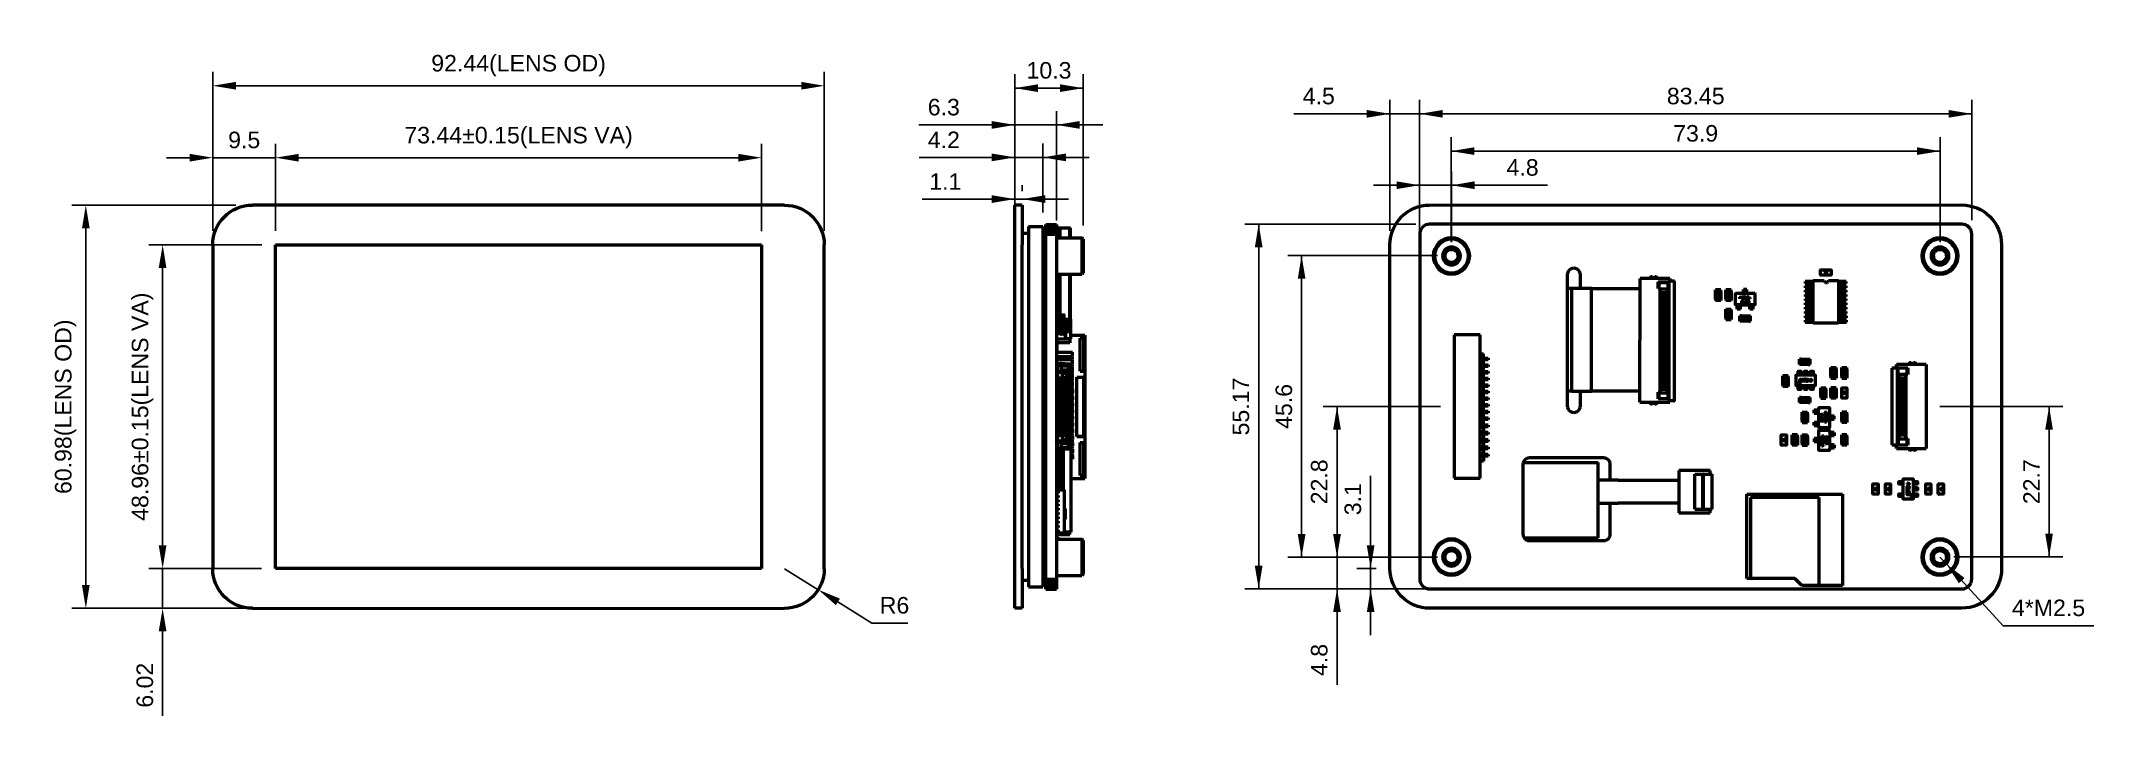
# Model space of a CAD drawing. Header units: millimetres. Extents: x 37 to 347, y 164 to 266.
import ezdxf

# ---------------------------------------------------------------- set-up
doc = ezdxf.new("R2010")
doc.units = ezdxf.units.MM
doc.header["$LTSCALE"] = 0.75
for name, color, linetype, lineweight in [('Dim', 3, 'Continuous', 25), ('Visible', 7, 'Continuous', 50), ('尺寸标注', 3, 'Continuous', 25)]:
    doc.layers.add(name, color=color, linetype=linetype, lineweight=lineweight)
doc.styles.get("Standard").update_dxf_attribs({"font": 'arial.ttf'})
doc.dimstyles.new('Dim-ISO-25', dxfattribs={"dimtxt": 3.5, "dimasz": 3.5, "dimexe": 2.1, "dimexo": 2.1, "dimgap": 1.4, "dimtad": 1, "dimzin": 12, "dimdsep": 46, "dimtxsty": 'Standard', "dimcen": 0, "dimazin": 3, "dimtp": 0.1, "dimtm": 0.1, "dimtfac": 0.714286, "dimtmove": 0, "dimatfit": 3, "dimfxl": 1, "dimtzin": 12, "dimarcsym": 0})

msp = doc.modelspace()

# ---------------------------------------------------------------- blocks, each defined once
blk = doc.blocks.new('*D7')
at = {"layer": 'Defpoints', "color": 0, "transparency": 16777216}
for p in [(155.05, 258.89), (62.61, 234.84), (155.05, 234.82)]:
    blk.add_point(p, dxfattribs=at)
at = {"layer": '尺寸标注', "color": 0, "lineweight": -2, "transparency": 16777216}
for p, q in [((62.61, 236.94), (62.61, 260.99)), ((155.05, 236.92), (155.05, 260.99)), ((66.11, 258.89), (151.55, 258.89))]:
    blk.add_line(p, q, dxfattribs=at)
at = {"layer": '尺寸标注', "color": 0, "transparency": 16777216}
for points in [[(66.11, 259.48), (66.11, 258.31), (62.61, 258.89)], [(151.55, 259.48), (151.55, 258.31), (155.05, 258.89)]]:
    blk.add_solid(points, dxfattribs=at)
at = {"layer": '尺寸标注', "color": 0, "transparency": 16777216, "insert": (108.83, 261.93), "char_height": 2.5, "attachment_point": 5, "bg_fill": 2}
blk.add_mtext('92.44(LENS OD)', dxfattribs=at)
blk = doc.blocks.new('*D8')
at = {"layer": 'Defpoints', "color": 0, "transparency": 16777216}
for p in [(72.11, 234.82), (55.03, 185.86), (72.1, 185.86)]:
    blk.add_point(p, dxfattribs=at)
at = {"layer": '尺寸标注', "color": 0, "lineweight": -2, "transparency": 16777216}
for p, q in [((70.01, 234.82), (52.93, 234.82)), ((55.03, 231.32), (55.03, 189.36)), ((70, 185.86), (52.93, 185.86))]:
    blk.add_line(p, q, dxfattribs=at)
at = {"layer": '尺寸标注', "color": 0, "transparency": 16777216}
for points in [[(54.44, 231.32), (55.61, 231.32), (55.03, 234.82)], [(54.44, 189.36), (55.61, 189.36), (55.03, 185.86)]]:
    blk.add_solid(points, dxfattribs=at)
at = {"layer": '尺寸标注', "color": 0, "transparency": 16777216, "insert": (51.99, 210.34), "char_height": 2.5, "attachment_point": 5, "rotation": 90, "bg_fill": 2}
blk.add_mtext('48.96%%P0.15(LENS VA)', dxfattribs=at)
blk = doc.blocks.new('*D9')
at = {"layer": 'Defpoints', "color": 0, "transparency": 16777216}
for p in [(145.55, 248.01), (72.11, 234.82), (145.55, 234.81)]:
    blk.add_point(p, dxfattribs=at)
at = {"layer": '尺寸标注', "color": 0, "lineweight": -2, "transparency": 16777216}
for p, q in [((72.11, 236.92), (72.11, 250.11)), ((145.55, 236.91), (145.55, 250.11)), ((75.61, 248.01), (142.05, 248.01))]:
    blk.add_line(p, q, dxfattribs=at)
at = {"layer": '尺寸标注', "color": 0, "transparency": 16777216}
for points in [[(75.61, 248.59), (75.61, 247.42), (72.11, 248.01)], [(142.05, 248.59), (142.05, 247.42), (145.55, 248.01)]]:
    blk.add_solid(points, dxfattribs=at)
at = {"layer": '尺寸标注', "color": 0, "transparency": 16777216, "insert": (108.83, 251.05), "char_height": 2.5, "attachment_point": 5, "bg_fill": 2}
blk.add_mtext('73.44%%P0.15(LENS VA)', dxfattribs=at)
blk = doc.blocks.new('*D10')
at = {"layer": 'Defpoints', "color": 0, "transparency": 16777216}
for p in [(62.61, 234.82), (72.11, 234.82)]:
    blk.add_point(p, dxfattribs=at)
at = {"layer": '尺寸标注', "color": 0, "lineweight": -2, "transparency": 16777216}
for p, q in [((62.61, 236.92), (62.61, 250.11)), ((72.11, 236.92), (72.11, 250.11)), ((59.11, 248.01), (55.61, 248.01)), ((72.11, 248.01), (62.61, 248.01)), ((75.61, 248.01), (79.11, 248.01))]:
    blk.add_line(p, q, dxfattribs=at)
at = {"layer": '尺寸标注', "color": 0, "transparency": 16777216}
for points in [[(59.11, 248.59), (59.11, 247.42), (62.61, 248.01)], [(75.61, 248.59), (75.61, 247.42), (72.11, 248.01)]]:
    blk.add_solid(points, dxfattribs=at)
at = {"layer": '尺寸标注', "color": 0, "transparency": 16777216, "insert": (67.36, 250.68), "char_height": 2.5, "attachment_point": 5, "bg_fill": 2}
blk.add_mtext('9.5', dxfattribs=at)
at = {"layer": 'Defpoints', "color": 0, "transparency": 16777216}
blk.add_point((62.61, 248.01), dxfattribs=at)
blk = doc.blocks.new('*D11')
at = {"layer": 'Defpoints', "color": 0, "transparency": 16777216}
for p in [(68.18, 240.82), (43.42, 179.84), (68.6, 179.84)]:
    blk.add_point(p, dxfattribs=at)
at = {"layer": '尺寸标注', "color": 0, "lineweight": -2, "transparency": 16777216}
for p, q in [((66.08, 240.82), (41.32, 240.82)), ((43.42, 237.32), (43.42, 183.34)), ((66.5, 179.84), (41.32, 179.84))]:
    blk.add_line(p, q, dxfattribs=at)
at = {"layer": '尺寸标注', "color": 0, "transparency": 16777216}
for points in [[(42.84, 237.32), (44, 237.32), (43.42, 240.82)], [(42.84, 183.34), (44, 183.34), (43.42, 179.84)]]:
    blk.add_solid(points, dxfattribs=at)
at = {"layer": '尺寸标注', "color": 0, "transparency": 16777216, "insert": (40.38, 210.33), "char_height": 2.5, "attachment_point": 5, "rotation": 90, "bg_fill": 2}
blk.add_mtext('60.98(LENS OD)', dxfattribs=at)
blk = doc.blocks.new('*D13')
at = {"layer": 'Defpoints', "color": 0, "transparency": 16777216}
for p in [(72.1, 185.86), (55.03, 179.84), (72.1, 179.84)]:
    blk.add_point(p, dxfattribs=at)
at = {"layer": '尺寸标注', "color": 0, "lineweight": -2, "transparency": 16777216}
for p, q in [((55.03, 189.36), (55.03, 192.86)), ((70, 185.86), (52.93, 185.86)), ((55.03, 185.86), (55.03, 179.84)), ((70, 179.84), (52.93, 179.84)), ((55.03, 176.34), (55.03, 163.55))]:
    blk.add_line(p, q, dxfattribs=at)
at = {"layer": '尺寸标注', "color": 0, "transparency": 16777216}
for points in [[(54.44, 189.36), (55.61, 189.36), (55.03, 185.86)], [(54.44, 176.34), (55.61, 176.34), (55.03, 179.84)]]:
    blk.add_solid(points, dxfattribs=at)
at = {"layer": '尺寸标注', "color": 0, "transparency": 16777216, "insert": (52.35, 168.2), "char_height": 2.5, "attachment_point": 5, "rotation": 90, "bg_fill": 2}
blk.add_mtext('6.02', dxfattribs=at)
blk = doc.blocks.new('*D15')
at = {"layer": 'Defpoints', "color": 0, "transparency": 16777216}
for p in [(149.04, 185.83), (154.13, 182.65)]:
    blk.add_point(p, dxfattribs=at)
at = {"layer": '尺寸标注', "color": 0, "lineweight": -2, "transparency": 16777216}
for p, q in [((149.04, 185.83), (154.13, 182.65)), ((162.24, 177.6), (157.11, 180.8)), ((167.67, 177.6), (162.24, 177.6))]:
    blk.add_line(p, q, dxfattribs=at)
at = {"layer": '尺寸标注', "color": 0, "transparency": 16777216}
blk.add_solid([(157.41, 181.3), (156.8, 180.31), (154.13, 182.65)], dxfattribs=at)
at = {"layer": '尺寸标注', "color": 0, "transparency": 16777216, "insert": (165.66, 180.28), "char_height": 2.5, "attachment_point": 5, "bg_fill": 2}
blk.add_mtext('R6', dxfattribs=at)
blk = doc.blocks.new('*D75')
at = {"color": 0, "linetype": 'ByBlock', "lineweight": -2}
for p, q in [((183.86, 242.94), (183.86, 243.85)), ((184.96, 242.94), (184.96, 243.85)), ((183.86, 241.75), (169.84, 241.75)), ((184.96, 241.75), (183.86, 241.75)), ((184.96, 241.75), (191.96, 241.75))]:
    blk.add_line(p, q, dxfattribs=at)
at = {"color": 0, "linetype": 'ByBlock'}
for points in [[(183.86, 241.75), (180.36, 242.33), (180.36, 241.16)], [(184.96, 241.75), (188.46, 242.33), (188.46, 241.16)]]:
    blk.add_solid(points, dxfattribs=at)
at = {"layer": 'Defpoints', "color": 0, "linetype": 'ByBlock'}
for p in [(183.86, 240.84), (184.96, 240.84)]:
    blk.add_point(p, dxfattribs=at)
at = {"color": 0, "linetype": 'ByBlock', "lineweight": -2, "insert": (173.35, 244.4), "char_height": 2.5, "attachment_point": 5}
blk.add_mtext('\\A0;1.1', dxfattribs=at)
blk = doc.blocks.new('*D76')
at = {"color": 0, "linetype": 'ByBlock', "lineweight": -2}
for p, q in [((183.86, 239.69), (183.86, 250.16)), ((188.06, 239.7), (188.06, 250.16)), ((183.86, 248.06), (169.39, 248.06)), ((188.06, 248.06), (183.86, 248.06)), ((188.06, 248.06), (195.06, 248.06))]:
    blk.add_line(p, q, dxfattribs=at)
at = {"color": 0, "linetype": 'ByBlock'}
for points in [[(183.86, 248.06), (180.36, 248.64), (180.36, 247.47)], [(188.06, 248.06), (191.56, 248.64), (191.56, 247.47)]]:
    blk.add_solid(points, dxfattribs=at)
at = {"layer": 'Defpoints', "color": 0, "linetype": 'ByBlock'}
for p in [(183.86, 237.59), (188.06, 237.6)]:
    blk.add_point(p, dxfattribs=at)
at = {"color": 0, "linetype": 'ByBlock', "lineweight": -2, "insert": (173.12, 250.71), "char_height": 2.5, "attachment_point": 5}
blk.add_mtext('\\A0;4.2', dxfattribs=at)
blk = doc.blocks.new('*D77')
at = {"color": 0, "linetype": 'ByBlock', "lineweight": -2}
for p, q in [((183.86, 238.52), (183.86, 255.07)), ((190.16, 238.52), (190.16, 255.07)), ((183.86, 252.97), (169.36, 252.97)), ((190.16, 252.97), (183.86, 252.97)), ((190.16, 252.97), (197.16, 252.97))]:
    blk.add_line(p, q, dxfattribs=at)
at = {"color": 0, "linetype": 'ByBlock'}
for points in [[(183.86, 252.97), (180.36, 253.55), (180.36, 252.38)], [(190.16, 252.97), (193.66, 253.55), (193.66, 252.38)]]:
    blk.add_solid(points, dxfattribs=at)
at = {"layer": 'Defpoints', "color": 0, "linetype": 'ByBlock'}
for p in [(183.86, 236.42), (190.16, 236.42)]:
    blk.add_point(p, dxfattribs=at)
at = {"color": 0, "linetype": 'ByBlock', "lineweight": -2, "insert": (173.11, 255.64), "char_height": 2.5, "attachment_point": 5}
blk.add_mtext('\\A0;6.3', dxfattribs=at)
blk = doc.blocks.new('*D78')
at = {"color": 0, "linetype": 'ByBlock', "lineweight": -2}
for p, q in [((183.86, 237.77), (183.86, 260.63)), ((194.16, 258.53), (183.86, 258.53)), ((194.16, 237.77), (194.16, 260.63))]:
    blk.add_line(p, q, dxfattribs=at)
at = {"color": 0, "linetype": 'ByBlock'}
for points in [[(183.86, 258.53), (187.36, 259.12), (187.36, 257.95)], [(194.16, 258.53), (190.66, 259.12), (190.66, 257.95)]]:
    blk.add_solid(points, dxfattribs=at)
at = {"layer": 'Defpoints', "color": 0, "linetype": 'ByBlock'}
for p in [(183.86, 235.67), (194.16, 235.67)]:
    blk.add_point(p, dxfattribs=at)
at = {"color": 0, "linetype": 'ByBlock', "lineweight": -2, "insert": (189.01, 261.21), "char_height": 2.5, "attachment_point": 5}
blk.add_mtext('\\A0;10.3', dxfattribs=at)
blk = doc.blocks.new('*D79')
at = {"color": 0, "linetype": 'ByBlock', "lineweight": -2}
for p, q in [((249.82, 235.29), (249.82, 251.1)), ((249.82, 249), (323.7, 249)), ((323.7, 235.23), (323.7, 251.1))]:
    blk.add_line(p, q, dxfattribs=at)
at = {"color": 0, "linetype": 'ByBlock'}
for points in [[(249.82, 249), (253.32, 248.42), (253.32, 249.59)], [(323.7, 249), (320.2, 248.42), (320.2, 249.59)]]:
    blk.add_solid(points, dxfattribs=at)
at = {"layer": 'Defpoints', "color": 0, "linetype": 'ByBlock'}
for p in [(249.82, 233.19), (323.7, 233.13)]:
    blk.add_point(p, dxfattribs=at)
at = {"color": 0, "linetype": 'ByBlock', "lineweight": -2, "insert": (286.76, 251.68), "char_height": 2.5, "attachment_point": 5}
blk.add_mtext('73.9', dxfattribs=at)
blk = doc.blocks.new('*D80')
at = {"color": 0, "linetype": 'ByBlock', "lineweight": -2}
for p, q in [((245.04, 238.54), (245.04, 256.74)), ((245.04, 254.64), (328.49, 254.64)), ((328.49, 238.54), (328.49, 256.74))]:
    blk.add_line(p, q, dxfattribs=at)
at = {"color": 0, "linetype": 'ByBlock'}
for points in [[(245.04, 254.64), (248.54, 254.06), (248.54, 255.23)], [(328.49, 254.64), (324.99, 254.06), (324.99, 255.23)]]:
    blk.add_solid(points, dxfattribs=at)
at = {"layer": 'Defpoints', "color": 0, "linetype": 'ByBlock'}
for p in [(245.04, 236.44), (328.49, 236.44)]:
    blk.add_point(p, dxfattribs=at)
at = {"color": 0, "linetype": 'ByBlock', "lineweight": -2, "insert": (286.77, 257.32), "char_height": 2.5, "attachment_point": 5}
blk.add_mtext('\\A0;83.45', dxfattribs=at)
blk = doc.blocks.new('*D81')
at = {"color": 0, "linetype": 'ByBlock', "lineweight": -2}
for p, q in [((245.04, 235.24), (245.04, 245.94)), ((249.85, 235.24), (249.85, 245.94)), ((245.04, 243.84), (238.04, 243.84)), ((249.85, 243.84), (245.04, 243.84)), ((249.85, 243.84), (264.35, 243.84))]:
    blk.add_line(p, q, dxfattribs=at)
at = {"color": 0, "linetype": 'ByBlock'}
for points in [[(245.04, 243.84), (241.54, 244.43), (241.54, 243.26)], [(249.85, 243.84), (253.35, 244.43), (253.35, 243.26)]]:
    blk.add_solid(points, dxfattribs=at)
at = {"layer": 'Defpoints', "color": 0, "linetype": 'ByBlock'}
for p in [(245.04, 233.14), (249.85, 233.14)]:
    blk.add_point(p, dxfattribs=at)
at = {"color": 0, "linetype": 'ByBlock', "lineweight": -2, "insert": (260.6, 246.52), "char_height": 2.5, "attachment_point": 5}
blk.add_mtext('4.8', dxfattribs=at)
blk = doc.blocks.new('*D82')
at = {"color": 0, "linetype": 'ByBlock', "lineweight": -2}
for p, q in [((232.55, 187.58), (232.55, 194.58)), ((247.75, 187.58), (230.45, 187.58)), ((232.55, 187.58), (232.55, 182.77)), ((247.75, 182.77), (230.45, 182.77)), ((232.55, 182.77), (232.55, 168.27))]:
    blk.add_line(p, q, dxfattribs=at)
at = {"color": 0, "linetype": 'ByBlock'}
for points in [[(232.55, 187.58), (231.96, 191.08), (233.13, 191.08)], [(232.55, 182.77), (231.96, 179.27), (233.13, 179.27)]]:
    blk.add_solid(points, dxfattribs=at)
at = {"layer": 'Defpoints', "color": 0, "linetype": 'ByBlock'}
for p in [(249.85, 187.58), (249.85, 182.77)]:
    blk.add_point(p, dxfattribs=at)
at = {"color": 0, "linetype": 'ByBlock', "lineweight": -2, "insert": (229.87, 172.02), "char_height": 2.5, "attachment_point": 5, "rotation": 90}
blk.add_mtext('4.8', dxfattribs=at)
blk = doc.blocks.new('*D91')
at = {"color": 0, "linetype": 'ByBlock', "lineweight": -2}
for p, q in [((323.69, 210.36), (342.28, 210.36)), ((340.18, 210.36), (340.18, 187.63)), ((325.76, 187.63), (342.28, 187.63))]:
    blk.add_line(p, q, dxfattribs=at)
at = {"color": 0, "linetype": 'ByBlock'}
for points in [[(340.18, 210.36), (339.6, 206.86), (340.76, 206.86)], [(340.18, 187.63), (339.6, 191.13), (340.76, 191.13)]]:
    blk.add_solid(points, dxfattribs=at)
at = {"layer": 'Defpoints', "color": 0, "linetype": 'ByBlock'}
for p in [(321.59, 210.36), (323.66, 187.63)]:
    blk.add_point(p, dxfattribs=at)
at = {"color": 0, "linetype": 'ByBlock', "lineweight": -2, "insert": (337.53, 198.99), "char_height": 2.5, "attachment_point": 5, "rotation": 90}
blk.add_mtext('22.7', dxfattribs=at)
blk = doc.blocks.new('*D84')
at = {"color": 0, "linetype": 'ByBlock', "lineweight": -2}
for p, q in [((248.18, 210.36), (230.45, 210.36)), ((232.55, 210.36), (232.55, 187.57)), ((247.74, 187.57), (230.45, 187.57))]:
    blk.add_line(p, q, dxfattribs=at)
at = {"color": 0, "linetype": 'ByBlock'}
for points in [[(232.55, 210.36), (231.96, 206.86), (233.13, 206.86)], [(232.55, 187.57), (231.96, 191.07), (233.13, 191.07)]]:
    blk.add_solid(points, dxfattribs=at)
at = {"layer": 'Defpoints', "color": 0, "linetype": 'ByBlock'}
for p in [(250.28, 210.36), (249.84, 187.57)]:
    blk.add_point(p, dxfattribs=at)
at = {"color": 0, "linetype": 'ByBlock', "lineweight": -2, "insert": (229.87, 198.97), "char_height": 2.5, "attachment_point": 5, "rotation": 90}
blk.add_mtext('\\A0;22.8', dxfattribs=at)
blk = doc.blocks.new('*D85')
at = {"color": 0, "linetype": 'ByBlock', "lineweight": -2}
for p, q in [((247.72, 233.19), (225.09, 233.19)), ((227.19, 233.19), (227.19, 187.57)), ((247.76, 187.57), (225.09, 187.57))]:
    blk.add_line(p, q, dxfattribs=at)
at = {"color": 0, "linetype": 'ByBlock'}
for points in [[(227.19, 233.19), (226.61, 229.69), (227.78, 229.69)], [(227.19, 187.57), (226.61, 191.07), (227.78, 191.07)]]:
    blk.add_solid(points, dxfattribs=at)
at = {"layer": 'Defpoints', "color": 0, "linetype": 'ByBlock'}
for p in [(249.82, 233.19), (249.86, 187.57)]:
    blk.add_point(p, dxfattribs=at)
at = {"color": 0, "linetype": 'ByBlock', "lineweight": -2, "insert": (224.52, 210.38), "char_height": 2.5, "attachment_point": 5, "rotation": 90}
blk.add_mtext('45.6', dxfattribs=at)
blk = doc.blocks.new('*D86')
at = {"color": 0, "linetype": 'ByBlock', "lineweight": -2}
for p, q in [((244.45, 237.94), (218.61, 237.94)), ((220.71, 237.94), (220.71, 182.77)), ((244.46, 182.77), (218.61, 182.77))]:
    blk.add_line(p, q, dxfattribs=at)
at = {"color": 0, "linetype": 'ByBlock'}
for points in [[(220.71, 237.94), (220.12, 234.44), (221.29, 234.44)], [(220.71, 182.77), (220.12, 186.27), (221.29, 186.27)]]:
    blk.add_solid(points, dxfattribs=at)
at = {"layer": 'Defpoints', "color": 0, "linetype": 'ByBlock'}
for p in [(246.55, 237.94), (246.56, 182.77)]:
    blk.add_point(p, dxfattribs=at)
at = {"color": 0, "linetype": 'ByBlock', "lineweight": -2, "insert": (218.03, 210.36), "char_height": 2.5, "attachment_point": 5, "rotation": 90}
blk.add_mtext('\\A0;55.17', dxfattribs=at)
blk = doc.blocks.new('*D87')
at = {"color": 0, "linetype": 'ByBlock', "lineweight": -2}
for p, q in [((324.6, 186.59), (323.69, 187.58)), ((324.6, 186.59), (333.24, 177.21)), ((333.24, 177.21), (346.96, 177.21))]:
    blk.add_line(p, q, dxfattribs=at)
at = {"color": 0, "linetype": 'ByBlock'}
blk.add_solid([(324.6, 186.59), (326.55, 183.62), (327.4, 184.41)], dxfattribs=at)
at = {"layer": 'Defpoints', "color": 0, "linetype": 'ByBlock'}
for p in [(323.69, 187.58), (324.6, 186.59)]:
    blk.add_point(p, dxfattribs=at)
at = {"color": 0, "linetype": 'ByBlock', "lineweight": -2, "insert": (340.1, 179.89), "char_height": 2.5, "attachment_point": 5}
blk.add_mtext('4*M2.5', dxfattribs=at)
blk = doc.blocks.new('*D88')
at = {"color": 0, "linetype": 'ByBlock', "lineweight": -2}
for p, q in [((240.55, 254.64), (226.03, 254.64)), ((240.55, 236.95), (240.55, 256.74)), ((245.04, 254.64), (240.55, 254.64)), ((245.04, 238.54), (245.04, 256.74)), ((245.04, 254.64), (252.04, 254.64))]:
    blk.add_line(p, q, dxfattribs=at)
at = {"color": 0, "linetype": 'ByBlock'}
for points in [[(240.55, 254.64), (237.05, 255.23), (237.05, 254.06)], [(245.04, 254.64), (248.54, 255.23), (248.54, 254.06)]]:
    blk.add_solid(points, dxfattribs=at)
at = {"layer": 'Defpoints', "color": 0, "linetype": 'ByBlock'}
for p in [(245.04, 236.44), (240.55, 234.85)]:
    blk.add_point(p, dxfattribs=at)
at = {"color": 0, "linetype": 'ByBlock', "lineweight": -2, "insert": (229.79, 257.32), "char_height": 2.5, "attachment_point": 5}
blk.add_mtext('\\A0;4.5', dxfattribs=at)
blk = doc.blocks.new('*D90')
at = {"color": 0, "linetype": 'ByBlock', "lineweight": -2}
for p, q in [((237.63, 185.85), (237.63, 199.86)), ((238.45, 185.85), (235.53, 185.85)), ((237.63, 182.77), (237.63, 185.85)), ((244.87, 182.77), (235.53, 182.77)), ((237.63, 182.77), (237.63, 175.77))]:
    blk.add_line(p, q, dxfattribs=at)
at = {"color": 0, "linetype": 'ByBlock'}
for points in [[(237.63, 185.85), (238.21, 189.35), (237.05, 189.35)], [(237.63, 182.77), (238.21, 179.27), (237.05, 179.27)]]:
    blk.add_solid(points, dxfattribs=at)
at = {"layer": 'Defpoints', "color": 0, "linetype": 'ByBlock'}
for p in [(240.55, 185.85), (246.97, 182.77)]:
    blk.add_point(p, dxfattribs=at)
at = {"color": 0, "linetype": 'ByBlock', "lineweight": -2, "insert": (234.95, 196.35), "char_height": 2.5, "attachment_point": 5, "rotation": 90}
blk.add_mtext('\\A0;3.1', dxfattribs=at)

# ---------------------------------------------------------------- dimensions: what is measured, and where the dimension line sits
at = {"layer": 'Dim'}
dim = msp.add_linear_dim(base=(240.547, 254.645), p1=(245.043, 236.439), p2=(240.547, 234.847), dimstyle='Dim-ISO-25', override={"dimtxt": 2.5, "dimtoh": 1}, dxfattribs=at)
dim.commit()
dim.dimension.update_dxf_attribs({"geometry": '*D88', "text_midpoint": (229.789, 257.316)})
dim = msp.add_linear_dim(base=(237.63, 185.847), p1=(246.966, 182.772), p2=(240.554, 185.847), angle=90, dimstyle='Dim-ISO-25', override={"dimtxt": 2.5, "dimdec": 1}, dxfattribs=at)
dim.commit()
dim.dimension.update_dxf_attribs({"geometry": '*D90', "text_midpoint": (234.952, 196.354)})
dim = msp.add_linear_dim(base=(232.547, 182.772), p1=(249.85, 187.579), p2=(249.851, 182.772), angle=90, text='4.8', dimstyle='Dim-ISO-25', override={"dimtxt": 2.5}, dxfattribs=at)
dim.commit()
dim.dimension.update_dxf_attribs({"geometry": '*D82', "text_midpoint": (229.87, 172.021)})
at = {"layer": '尺寸标注'}
for base, p1, p2, picture, middle in [((183.856, 258.533), (194.157, 235.666), (183.856, 235.666), '*D78', (189.007, 261.211)), ((328.49, 254.645), (245.043, 236.439), (328.49, 236.439), '*D80', (286.767, 257.322)), ((183.856, 252.966), (190.157, 236.416), (183.856, 236.416), '*D77', (173.108, 255.643)), ((183.856, 248.057), (188.056, 237.598), (183.856, 237.586), '*D76', (173.121, 250.712)), ((183.856, 241.747), (184.956, 240.837), (183.856, 240.837), '*D75', (173.35, 244.402))]:
    dim = msp.add_linear_dim(base=base, p1=p1, p2=p2, dimstyle='Dim-ISO-25', override={"dimtxt": 2.5, "dimtoh": 1}, dxfattribs=at)
    dim.commit()
    dim.dimension.update_dxf_attribs({"geometry": picture, "text_midpoint": middle})
dim = msp.add_linear_dim(base=(323.697, 249.003), p1=(249.817, 233.19), p2=(323.697, 233.132), text='73.9', dimstyle='Dim-ISO-25', override={"dimtxt": 2.5, "dimtoh": 1}, dxfattribs=at)
dim.commit()
dim.dimension.update_dxf_attribs({"geometry": '*D79', "text_midpoint": (286.757, 251.681)})
dim = msp.add_linear_dim(base=(245.043, 243.842), p1=(249.85, 233.139), p2=(245.043, 233.139), text='4.8', dimstyle='Dim-ISO-25', override={"dimtxt": 2.5, "dimtoh": 1}, dxfattribs=at)
dim.commit()
dim.dimension.update_dxf_attribs({"geometry": '*D81', "text_midpoint": (260.601, 243.842), "dimtype": 160})
for base, p1, p2, picture, middle in [((220.708, 182.772), (246.55, 237.939), (246.555, 182.772), '*D86', (218.031, 210.356)), ((232.547, 187.569), (250.277, 210.365), (249.841, 187.569), '*D84', (229.87, 198.967))]:
    dim = msp.add_linear_dim(base=base, p1=p1, p2=p2, angle=90, dimstyle='Dim-ISO-25', override={"dimtxt": 2.5, "dimtoh": 1}, dxfattribs=at)
    dim.commit()
    dim.dimension.update_dxf_attribs({"geometry": picture, "text_midpoint": middle})
for base, p1, p2, text, picture, middle in [((227.194, 187.572), (249.817, 233.19), (249.857, 187.572), '45.6', '*D85', (224.518, 210.381)), ((340.182, 187.63), (321.594, 210.358), (323.657, 187.63), '22.7', '*D91', (337.527, 198.994))]:
    dim = msp.add_linear_dim(base=base, p1=p1, p2=p2, angle=90, text=text, dimstyle='Dim-ISO-25', override={"dimtxt": 2.5, "dimtoh": 1}, dxfattribs=at)
    dim.commit()
    dim.dimension.update_dxf_attribs({"geometry": picture, "text_midpoint": middle})
dim = msp.add_radius_dim(center=(323.69, 187.579), mpoint=(324.605, 186.586), text='4*M2.5', dimstyle='Dim-ISO-25', override={"dimtxt": 2.5, "dimtoh": 1}, dxfattribs=at)
dim.commit()
dim.dimension.update_dxf_attribs({"geometry": '*D87', "text_midpoint": (340.099, 177.212), "dimtype": 164})

# ---------------------------------------------------------------- linework, layer by layer
at = {"layer": 'Visible', "extrusion": (0, 0, -1)}
for p, q in [((149.05, 240.825), (68.61, 240.837)), ((62.609, 234.837), (62.602, 185.837)), ((72.102, 185.856), (72.109, 234.816)), ((72.109, 234.816), (145.549, 234.806)), ((145.549, 234.806), (145.542, 185.846)), ((155.042, 185.825), (155.049, 234.825)), ((145.542, 185.846), (72.102, 185.856)), ((68.601, 179.837), (149.041, 179.825))]:
    msp.add_line(p, q, dxfattribs=at)
at = {"layer": 'Visible', "extrusion": (1, -2e-16, 0)}
for p, q in [((183.856, 240.837), (183.856, 240.848)), ((184.956, 240.848), (183.856, 240.848)), ((183.856, 234.836), (183.856, 240.837)), ((184.956, 240.837), (184.956, 240.848)), ((184.956, 240.837), (184.956, 234.836)), ((184.956, 236.598), (185.906, 236.598)), ((184.956, 236.587), (185.906, 236.587)), ((185.906, 237.598), (185.906, 237.586)), ((185.906, 237.598), (188.056, 237.598)), ((185.906, 237.586), (185.906, 183.086)), ((185.906, 237.586), (188.056, 237.586)), ((188.056, 237.598), (188.056, 237.586)), ((188.056, 237.586), (188.056, 183.086)), ((188.556, 237.916), (188.556, 237.924)), ((188.556, 237.924), (190.157, 237.924)), ((188.556, 237.895), (188.556, 237.916)), ((188.556, 237.916), (190.157, 237.916)), ((188.556, 237.809), (188.556, 237.895)), ((188.556, 237.895), (190.157, 237.895)), ((188.556, 237.67), (188.556, 237.809)), ((188.556, 237.809), (190.157, 237.809)), ((188.556, 237.482), (188.556, 237.67)), ((188.556, 237.67), (190.157, 237.67)), ((188.556, 237.254), (188.556, 237.482)), ((188.556, 237.482), (190.157, 237.482)), ((188.556, 236.993), (188.556, 237.254)), ((188.556, 237.254), (190.157, 237.254)), ((188.556, 236.71), (188.556, 236.993)), ((188.556, 236.993), (190.157, 236.993)), ((188.556, 236.416), (188.556, 236.71)), ((188.556, 236.71), (190.157, 236.71)), ((188.556, 184.256), (188.556, 236.416)), ((188.556, 236.416), (190.157, 236.416)), ((190.157, 237.924), (190.157, 237.916)), ((190.157, 237.916), (190.157, 237.895)), ((190.157, 237.895), (190.157, 237.809)), ((190.157, 237.809), (190.157, 237.67)), ((190.157, 237.67), (190.157, 237.482)), ((190.157, 237.482), (190.157, 237.254)), ((190.157, 237.398), (192.257, 237.398)), ((190.157, 237.398), (190.657, 237.398)), ((190.157, 237.254), (190.157, 236.993)), ((190.157, 236.993), (190.157, 236.71)), ((190.157, 236.71), (190.157, 236.416)), ((190.157, 236.416), (190.157, 184.256)), ((190.157, 235.866), (193.957, 235.866)), ((190.657, 237.398), (190.657, 235.866)), ((192.157, 237.398), (192.257, 237.398)), ((192.157, 235.866), (192.157, 237.398)), ((192.257, 235.866), (192.257, 237.398)), ((192.257, 235.866), (192.257, 237.398)), ((193.957, 235.866), (193.957, 230.366)), ((194.157, 235.666), (193.957, 235.866)), ((183.856, 185.836), (183.856, 234.836)), ((184.956, 185.836), (184.956, 234.836)), ((188.056, 235.598), (188.556, 235.598)), ((188.056, 235.587), (188.556, 235.587)), ((188.056, 234.087), (188.556, 234.087)), ((194.157, 235.666), (194.157, 230.566)), ((190.157, 230.366), (193.957, 230.366)), ((190.657, 230.366), (190.657, 224.29)), ((192.157, 223.581), (192.157, 230.366)), ((192.257, 223.581), (192.257, 230.366)), ((192.257, 223.581), (192.257, 230.366)), ((194.157, 230.566), (193.957, 230.366)), ((190.157, 223.957), (190.267, 223.957)), ((190.172, 223.607), (190.442, 223.607)), ((190.207, 224.19), (190.207, 223.957)), ((190.228, 224.214), (190.757, 224.307)), ((190.267, 223.957), (190.275, 223.957)), ((190.275, 223.957), (190.318, 223.957)), ((190.318, 223.957), (190.769, 223.957)), ((190.457, 223.592), (190.457, 223.207)), ((190.769, 223.557), (190.457, 223.557)), ((190.907, 224.307), (190.757, 224.307)), ((190.757, 224.283), (190.757, 224.282)), ((190.757, 223.957), (190.757, 224.282)), ((190.757, 223.007), (190.757, 223.557)), ((190.897, 223.957), (190.769, 223.957)), ((190.769, 223.557), (190.897, 223.557)), ((190.907, 224.307), (191.287, 224.234)), ((190.907, 224.282), (190.907, 224.283)), ((190.907, 224.282), (190.907, 223.947)), ((190.907, 223.567), (190.907, 223.947)), ((190.907, 223.567), (190.907, 222.997)), ((191.307, 221.406), (191.307, 224.209)), ((191.307, 223.581), (192.257, 223.581)), ((191.547, 221.739), (191.547, 223.581)), ((192.051, 221.739), (192.051, 223.581)), ((192.157, 223.581), (192.257, 223.581)), ((192.243, 223.581), (192.243, 220.589)), ((192.247, 223.581), (192.247, 220.588)), ((190.267, 221.657), (190.157, 221.657)), ((190.157, 221.386), (190.19, 221.386)), ((190.19, 221.185), (190.157, 221.185)), ((190.19, 221.184), (190.157, 221.184)), ((190.157, 220.589), (192.147, 220.589)), ((190.442, 222.007), (190.172, 222.007)), ((190.19, 221.386), (190.19, 221.185)), ((190.19, 221.184), (190.19, 221.185)), ((190.207, 221.657), (190.207, 221.425)), ((190.757, 221.307), (190.228, 221.401)), ((190.275, 221.657), (190.267, 221.657)), ((190.318, 221.657), (190.275, 221.657)), ((190.769, 221.657), (190.318, 221.657)), ((190.457, 223.207), (190.457, 222.407)), ((190.457, 223.007), (190.769, 223.007)), ((190.459, 222.972), (190.457, 222.972)), ((190.459, 222.966), (190.457, 222.966)), ((190.459, 222.927), (190.457, 222.927)), ((190.459, 222.887), (190.457, 222.887)), ((190.459, 222.873), (190.457, 222.873)), ((190.459, 222.831), (190.457, 222.831)), ((190.459, 222.788), (190.457, 222.788)), ((190.459, 222.775), (190.457, 222.775)), ((190.459, 222.771), (190.457, 222.771)), ((190.459, 222.735), (190.457, 222.735)), ((190.459, 222.703), (190.457, 222.703)), ((190.459, 222.689), (190.457, 222.689)), ((190.769, 222.607), (190.457, 222.607)), ((190.457, 222.407), (190.457, 222.022)), ((190.457, 222.057), (190.769, 222.057)), ((190.757, 222.057), (190.757, 222.607)), ((190.757, 221.332), (190.757, 221.657)), ((190.757, 221.332), (190.757, 221.332)), ((190.757, 221.307), (190.907, 221.307)), ((190.897, 223.007), (190.769, 223.007)), ((190.769, 222.607), (190.897, 222.607)), ((190.897, 222.057), (190.769, 222.057)), ((190.769, 221.657), (190.897, 221.657)), ((190.907, 222.617), (190.907, 222.997)), ((190.907, 222.617), (190.907, 222.047)), ((190.907, 221.667), (190.907, 222.047)), ((190.907, 221.667), (190.907, 221.332)), ((191.287, 221.381), (190.907, 221.307)), ((190.907, 221.332), (190.907, 221.332)), ((190.907, 221.307), (190.907, 221.307)), ((191.122, 221.349), (191.122, 221.188)), ((191.245, 221.188), (191.122, 221.188)), ((191.122, 221.188), (191.122, 221.188)), ((191.245, 221.188), (191.245, 221.188)), ((191.454, 221.187), (191.454, 221.188)), ((191.547, 221.187), (191.454, 221.187)), ((191.454, 221.187), (191.495, 221.187)), ((191.495, 223.188), (191.495, 223.188)), ((191.547, 223.188), (191.495, 223.188)), ((191.495, 222.688), (191.495, 222.688)), ((191.547, 222.688), (191.495, 222.688)), ((191.495, 222.188), (191.495, 222.188)), ((191.547, 222.188), (191.495, 222.188)), ((191.495, 221.187), (191.495, 221.188)), ((191.547, 221.739), (192.051, 221.739)), ((191.547, 220.589), (191.547, 221.739)), ((192.243, 220.589), (191.547, 220.589)), ((191.547, 220.589), (191.547, 220.589)), ((192.147, 220.589), (192.147, 220.019)), ((192.247, 220.588), (192.147, 220.588)), ((192.247, 220.588), (192.243, 220.589)), ((192.247, 221.181), (194.407, 221.181)), ((192.247, 221.18), (194.407, 221.18)), ((192.247, 220.588), (192.247, 220.588)), ((193.707, 215.73), (193.707, 220.73)), ((193.707, 220.73), (194.207, 220.73)), ((194.207, 220.73), (194.207, 215.73)), ((194.407, 221.181), (194.407, 221.18)), ((194.407, 221.18), (194.407, 199.48)), ((192.147, 220.019), (190.157, 220.019)), ((190.647, 220.015), (190.157, 220.015)), ((190.157, 218.591), (192.572, 218.591)), ((190.257, 218.591), (190.157, 218.591)), ((190.157, 217.931), (192.572, 217.931)), ((190.157, 217.83), (190.362, 217.83)), ((190.221, 217.83), (190.157, 217.83)), ((190.157, 217.58), (190.362, 217.58)), ((190.157, 217.481), (192.572, 217.481)), ((190.257, 217.481), (190.157, 217.481)), ((190.407, 217.83), (190.221, 217.83)), ((190.257, 218.591), (190.257, 220.015)), ((190.257, 218.591), (192.572, 218.591)), ((190.257, 217.83), (190.257, 217.931)), ((190.257, 217.481), (190.257, 217.58)), ((190.257, 217.481), (192.572, 217.481)), ((190.362, 217.83), (192.322, 217.83)), ((190.362, 217.83), (190.362, 217.83)), ((190.362, 217.58), (190.362, 217.83)), ((190.362, 217.58), (192.322, 217.58)), ((192.032, 217.83), (190.407, 217.83)), ((190.647, 220.016), (190.647, 220.015)), ((191.647, 220.016), (190.647, 220.016)), ((191.647, 220.015), (191.647, 220.016)), ((192.147, 220.015), (191.647, 220.015)), ((192.032, 217.83), (192.572, 217.83)), ((192.147, 220.019), (192.147, 220.015)), ((192.572, 217.83), (192.322, 217.83)), ((192.572, 217.58), (192.322, 217.58)), ((192.572, 218.591), (192.572, 218.591)), ((192.572, 217.931), (192.572, 218.591)), ((192.572, 217.58), (192.572, 217.83)), ((192.572, 217.481), (192.572, 217.481)), ((192.572, 216.821), (192.572, 217.481)), ((190.157, 216.938), (190.357, 216.938)), ((190.357, 216.938), (190.157, 216.938)), ((190.357, 216.938), (190.157, 216.938)), ((190.157, 216.938), (190.357, 216.938)), ((190.157, 216.938), (190.357, 216.938)), ((190.157, 216.938), (190.357, 216.938)), ((190.157, 215.438), (190.357, 215.438)), ((190.157, 215.437), (190.357, 215.437)), ((190.157, 214.687), (191.057, 214.687)), ((190.157, 214.687), (190.357, 214.687)), ((191.057, 214.487), (190.157, 214.487)), ((190.157, 214.187), (191.057, 214.187)), ((190.157, 214.187), (190.357, 214.187)), ((190.357, 216.873), (190.742, 216.941)), ((190.357, 216.938), (190.357, 216.938)), ((190.357, 216.938), (190.357, 216.938)), ((190.357, 216.938), (190.357, 216.938)), ((190.357, 216.838), (190.357, 216.938)), ((190.357, 216.838), (190.357, 216.638)), ((190.357, 216.641), (190.657, 216.641)), ((190.357, 216.638), (190.657, 216.638)), ((190.357, 216.637), (190.357, 216.638)), ((190.357, 216.637), (190.657, 216.637)), ((190.357, 215.737), (190.357, 216.637)), ((190.357, 215.736), (190.357, 215.688)), ((190.357, 215.688), (190.404, 215.688)), ((190.357, 215.688), (190.357, 215.687)), ((190.357, 215.487), (190.357, 215.687)), ((190.357, 215.687), (191.857, 215.687)), ((190.357, 215.438), (190.357, 215.487)), ((191.857, 215.487), (190.357, 215.487)), ((190.357, 215.438), (190.357, 215.437)), ((190.357, 214.687), (190.357, 215.437)), ((190.357, 214.687), (191.057, 214.687)), ((191.057, 214.487), (190.357, 214.487)), ((190.357, 214.187), (190.357, 214.487)), ((190.357, 214.187), (191.057, 214.187)), ((190.657, 216.688), (192.157, 216.688)), ((190.657, 216.687), (190.657, 216.688)), ((192.157, 216.687), (190.657, 216.687)), ((190.657, 216.637), (190.657, 216.687)), ((190.742, 216.941), (190.922, 216.941)), ((190.742, 216.921), (190.742, 216.922)), ((190.742, 216.921), (190.742, 216.688)), ((190.907, 216.537), (191.907, 216.537)), ((190.907, 215.887), (190.907, 216.537)), ((191.907, 215.888), (190.907, 215.888)), ((191.907, 215.887), (190.907, 215.887)), ((190.922, 216.941), (191.44, 216.85)), ((190.922, 216.922), (190.922, 216.921)), ((190.922, 216.921), (190.922, 216.688)), ((191.057, 214.687), (191.057, 215.337)), ((191.057, 215.337), (191.657, 215.337)), ((191.057, 214.688), (191.657, 214.688)), ((191.657, 214.688), (191.057, 214.688)), ((191.057, 214.687), (191.057, 214.487)), ((191.657, 214.488), (191.057, 214.488)), ((191.057, 214.488), (191.657, 214.488)), ((191.057, 214.187), (191.057, 214.487)), ((191.057, 214.188), (191.657, 214.188)), ((191.657, 214.188), (191.057, 214.188)), ((191.057, 214.187), (191.057, 213.987)), ((191.457, 216.83), (191.457, 216.688)), ((191.457, 216.821), (192.572, 216.821)), ((192.032, 216.72), (191.457, 216.72)), ((191.457, 216.72), (192.322, 216.72)), ((191.657, 215.337), (191.657, 214.687)), ((191.657, 214.687), (191.657, 214.487)), ((191.907, 214.687), (191.657, 214.687)), ((191.657, 214.687), (191.907, 214.687)), ((191.907, 214.487), (191.657, 214.487)), ((191.657, 214.487), (191.657, 214.187)), ((191.907, 214.487), (191.657, 214.487)), ((191.657, 214.187), (191.657, 213.987)), ((191.907, 214.187), (191.657, 214.187)), ((191.657, 214.187), (191.907, 214.187)), ((191.857, 215.687), (191.857, 215.487)), ((191.907, 216.537), (191.907, 215.887)), ((191.907, 214.687), (191.907, 214.487)), ((191.907, 214.687), (191.907, 214.487)), ((191.907, 214.187), (191.907, 213.987)), ((191.907, 214.187), (191.907, 213.987)), ((192.032, 216.72), (192.572, 216.72)), ((192.157, 216.688), (192.157, 216.687)), ((192.157, 203.987), (192.157, 216.687)), ((192.157, 216.47), (192.322, 216.47)), ((192.157, 216.371), (192.572, 216.371)), ((192.157, 216.371), (192.572, 216.371)), ((192.457, 216.178), (192.157, 216.178)), ((192.257, 216.178), (192.457, 216.178)), ((192.257, 216.178), (192.257, 216.178)), ((192.257, 216.178), (192.257, 215.198)), ((192.572, 216.72), (192.322, 216.72)), ((192.572, 216.47), (192.322, 216.47)), ((192.457, 204.498), (192.457, 216.178)), ((192.457, 215.711), (192.572, 215.711)), ((192.457, 215.61), (192.572, 215.61)), ((192.572, 215.61), (192.457, 215.61)), ((192.572, 215.36), (192.457, 215.36)), ((192.457, 215.261), (192.572, 215.261)), ((192.457, 215.261), (192.572, 215.261)), ((192.457, 214.601), (192.572, 214.601)), ((192.457, 214.5), (192.572, 214.5)), ((192.572, 214.5), (192.457, 214.5)), ((192.572, 214.25), (192.457, 214.25)), ((192.457, 214.151), (192.572, 214.151)), ((192.457, 214.151), (192.572, 214.151)), ((192.572, 216.47), (192.572, 216.72)), ((192.572, 216.371), (192.572, 216.371)), ((192.572, 215.711), (192.572, 216.371)), ((192.572, 215.36), (192.572, 215.61)), ((192.572, 215.261), (192.572, 215.261)), ((192.572, 214.601), (192.572, 215.261)), ((192.572, 214.25), (192.572, 214.5)), ((192.572, 214.151), (192.572, 214.151)), ((192.572, 213.491), (192.572, 214.151)), ((193.207, 205.83), (193.207, 214.83)), ((193.207, 214.83), (194.207, 214.83)), ((193.707, 215.731), (194.207, 215.731)), ((194.207, 215.73), (193.707, 215.73)), ((194.207, 214.83), (194.207, 205.83)), ((191.057, 213.987), (190.157, 213.987)), ((190.157, 213.687), (191.057, 213.687)), ((190.157, 213.687), (190.357, 213.687)), ((191.057, 213.487), (190.157, 213.487)), ((190.157, 213.187), (191.057, 213.187)), ((190.157, 213.187), (190.357, 213.187)), ((191.057, 212.987), (190.157, 212.987)), ((190.157, 212.687), (191.057, 212.687)), ((190.157, 212.687), (190.357, 212.687)), ((191.057, 212.487), (190.157, 212.487)), ((190.157, 212.187), (191.057, 212.187)), ((190.157, 212.187), (190.357, 212.187)), ((191.057, 211.987), (190.157, 211.987)), ((190.157, 211.687), (191.057, 211.687)), ((190.157, 211.687), (190.357, 211.687)), ((191.057, 211.487), (190.157, 211.487)), ((190.157, 211.187), (191.057, 211.187)), ((190.157, 211.187), (190.357, 211.187)), ((191.057, 213.987), (190.357, 213.987)), ((190.357, 213.687), (190.357, 213.987)), ((190.357, 213.687), (191.057, 213.687)), ((191.057, 213.487), (190.357, 213.487)), ((190.357, 213.187), (190.357, 213.487)), ((190.357, 213.187), (191.057, 213.187)), ((191.057, 212.987), (190.357, 212.987)), ((190.357, 212.687), (190.357, 212.987)), ((190.357, 212.687), (191.057, 212.687)), ((191.057, 212.487), (190.357, 212.487)), ((190.357, 212.187), (190.357, 212.487)), ((190.357, 212.187), (191.057, 212.187)), ((191.057, 211.987), (190.357, 211.987)), ((190.357, 211.687), (190.357, 211.987)), ((190.357, 211.687), (191.057, 211.687)), ((191.057, 211.487), (190.357, 211.487)), ((190.357, 211.187), (190.357, 211.487)), ((190.357, 211.187), (191.057, 211.187)), ((191.657, 213.988), (191.057, 213.988)), ((191.057, 213.988), (191.657, 213.988)), ((191.057, 213.687), (191.057, 213.987)), ((191.057, 213.688), (191.657, 213.688)), ((191.657, 213.688), (191.057, 213.688)), ((191.057, 213.687), (191.057, 213.487)), ((191.657, 213.488), (191.057, 213.488)), ((191.057, 213.488), (191.657, 213.488)), ((191.057, 213.187), (191.057, 213.487)), ((191.057, 213.188), (191.657, 213.188)), ((191.657, 213.188), (191.057, 213.188)), ((191.057, 213.187), (191.057, 212.987)), ((191.657, 212.988), (191.057, 212.988)), ((191.057, 212.988), (191.657, 212.988)), ((191.057, 212.687), (191.057, 212.987)), ((191.057, 212.688), (191.657, 212.688)), ((191.657, 212.688), (191.057, 212.688)), ((191.057, 212.687), (191.057, 212.487)), ((191.657, 212.488), (191.057, 212.488)), ((191.057, 212.488), (191.657, 212.488)), ((191.057, 212.187), (191.057, 212.487)), ((191.057, 212.188), (191.657, 212.188)), ((191.657, 212.188), (191.057, 212.188)), ((191.057, 212.187), (191.057, 211.987)), ((191.657, 211.988), (191.057, 211.988)), ((191.057, 211.988), (191.657, 211.988)), ((191.057, 211.687), (191.057, 211.987)), ((191.057, 211.688), (191.657, 211.688)), ((191.657, 211.688), (191.057, 211.688)), ((191.057, 211.687), (191.057, 211.487)), ((191.657, 211.488), (191.057, 211.488)), ((191.057, 211.488), (191.657, 211.488)), ((191.057, 211.187), (191.057, 211.487)), ((191.057, 211.188), (191.657, 211.188)), ((191.657, 211.188), (191.057, 211.188)), ((191.057, 211.187), (191.057, 210.987)), ((191.907, 213.987), (191.657, 213.987)), ((191.657, 213.987), (191.657, 213.687)), ((191.907, 213.987), (191.657, 213.987)), ((191.657, 213.687), (191.657, 213.487)), ((191.907, 213.687), (191.657, 213.687)), ((191.657, 213.687), (191.907, 213.687)), ((191.907, 213.487), (191.657, 213.487)), ((191.657, 213.487), (191.657, 213.187)), ((191.907, 213.487), (191.657, 213.487)), ((191.657, 213.187), (191.657, 212.987)), ((191.907, 213.187), (191.657, 213.187)), ((191.657, 213.187), (191.907, 213.187)), ((191.907, 212.987), (191.657, 212.987)), ((191.657, 212.987), (191.657, 212.687)), ((191.907, 212.987), (191.657, 212.987)), ((191.657, 212.687), (191.657, 212.487)), ((191.907, 212.687), (191.657, 212.687)), ((191.657, 212.687), (191.907, 212.687)), ((191.907, 212.487), (191.657, 212.487)), ((191.657, 212.487), (191.657, 212.187)), ((191.907, 212.487), (191.657, 212.487)), ((191.657, 212.187), (191.657, 211.987)), ((191.907, 212.187), (191.657, 212.187)), ((191.657, 212.187), (191.907, 212.187)), ((191.907, 211.987), (191.657, 211.987)), ((191.657, 211.987), (191.657, 211.687)), ((191.907, 211.987), (191.657, 211.987)), ((191.657, 211.687), (191.657, 211.487)), ((191.907, 211.687), (191.657, 211.687)), ((191.657, 211.687), (191.907, 211.687)), ((191.907, 211.487), (191.657, 211.487)), ((191.657, 211.487), (191.657, 211.187)), ((191.907, 211.487), (191.657, 211.487)), ((191.657, 211.187), (191.657, 210.987)), ((191.907, 211.187), (191.657, 211.187)), ((191.657, 211.187), (191.907, 211.187)), ((191.907, 213.687), (191.907, 213.487)), ((191.907, 213.687), (191.907, 213.487)), ((191.907, 213.187), (191.907, 212.987)), ((191.907, 213.187), (191.907, 212.987)), ((191.907, 212.687), (191.907, 212.487)), ((191.907, 212.687), (191.907, 212.487)), ((191.907, 212.187), (191.907, 211.987)), ((191.907, 212.187), (191.907, 211.987)), ((191.907, 211.687), (191.907, 211.487)), ((191.907, 211.687), (191.907, 211.487)), ((191.907, 211.187), (191.907, 210.987)), ((191.907, 211.187), (191.907, 210.987)), ((192.457, 213.491), (192.572, 213.491)), ((192.457, 213.39), (192.572, 213.39)), ((192.572, 213.39), (192.457, 213.39)), ((192.572, 213.14), (192.457, 213.14)), ((192.457, 213.041), (192.572, 213.041)), ((192.457, 213.041), (192.572, 213.041)), ((192.457, 212.38), (192.572, 212.38)), ((192.457, 212.28), (192.572, 212.28)), ((192.572, 212.28), (192.457, 212.28)), ((192.457, 212.03), (192.572, 212.03)), ((192.457, 211.93), (192.572, 211.93)), ((192.457, 211.93), (192.572, 211.93)), ((192.457, 211.38), (192.572, 211.38)), ((192.457, 211.28), (192.572, 211.28)), ((192.572, 211.28), (192.457, 211.28)), ((192.457, 211.03), (192.572, 211.03)), ((192.572, 213.14), (192.572, 213.39)), ((192.572, 213.041), (192.572, 212.38)), ((192.572, 213.041), (192.572, 213.041)), ((192.572, 212.03), (192.572, 212.28)), ((192.572, 211.93), (192.572, 211.38)), ((192.572, 211.93), (192.572, 211.93)), ((192.572, 211.03), (192.572, 211.28)), ((191.057, 210.987), (190.157, 210.987)), ((190.157, 210.687), (191.057, 210.687)), ((190.157, 210.687), (190.357, 210.687)), ((191.057, 210.487), (190.157, 210.487)), ((190.157, 210.187), (191.057, 210.187)), ((190.157, 210.187), (190.357, 210.187)), ((191.057, 209.987), (190.157, 209.987)), ((190.157, 209.687), (191.057, 209.687)), ((190.157, 209.687), (190.357, 209.687)), ((191.057, 209.487), (190.157, 209.487)), ((190.157, 209.187), (191.057, 209.187)), ((190.157, 209.187), (190.357, 209.187)), ((191.057, 208.987), (190.157, 208.987)), ((190.157, 208.687), (191.057, 208.687)), ((190.157, 208.687), (190.357, 208.687)), ((191.057, 208.487), (190.157, 208.487)), ((190.157, 208.187), (191.057, 208.187)), ((190.157, 208.187), (190.357, 208.187)), ((191.057, 207.987), (190.157, 207.987)), ((191.057, 210.987), (190.357, 210.987)), ((190.357, 210.687), (190.357, 210.987)), ((190.357, 210.687), (191.057, 210.687)), ((191.057, 210.487), (190.357, 210.487)), ((190.357, 210.187), (190.357, 210.487)), ((190.357, 210.187), (191.057, 210.187)), ((191.057, 209.987), (190.357, 209.987)), ((190.357, 209.687), (190.357, 209.987)), ((190.357, 209.687), (191.057, 209.687)), ((191.057, 209.487), (190.357, 209.487)), ((190.357, 209.187), (190.357, 209.487)), ((190.357, 209.187), (191.057, 209.187)), ((191.057, 208.987), (190.357, 208.987)), ((190.357, 208.687), (190.357, 208.987)), ((190.357, 208.687), (191.057, 208.687)), ((191.057, 208.487), (190.357, 208.487)), ((190.357, 208.187), (190.357, 208.487)), ((190.357, 208.187), (191.057, 208.187)), ((191.057, 207.987), (190.357, 207.987)), ((190.357, 207.687), (190.357, 207.987)), ((191.657, 210.988), (191.057, 210.988)), ((191.057, 210.988), (191.657, 210.988)), ((191.057, 210.687), (191.057, 210.987)), ((191.057, 210.688), (191.657, 210.688)), ((191.657, 210.688), (191.057, 210.688)), ((191.057, 210.687), (191.057, 210.487)), ((191.657, 210.488), (191.057, 210.488)), ((191.057, 210.488), (191.657, 210.488)), ((191.057, 210.187), (191.057, 210.487)), ((191.057, 210.188), (191.657, 210.188)), ((191.657, 210.188), (191.057, 210.188)), ((191.057, 210.187), (191.057, 209.987)), ((191.657, 209.988), (191.057, 209.988)), ((191.057, 209.988), (191.657, 209.988)), ((191.057, 209.687), (191.057, 209.987)), ((191.057, 209.688), (191.657, 209.688)), ((191.657, 209.688), (191.057, 209.688)), ((191.057, 209.687), (191.057, 209.487)), ((191.657, 209.488), (191.057, 209.488)), ((191.057, 209.488), (191.657, 209.488)), ((191.057, 209.187), (191.057, 209.487)), ((191.057, 209.188), (191.657, 209.188)), ((191.657, 209.188), (191.057, 209.188)), ((191.057, 209.187), (191.057, 208.987)), ((191.657, 208.988), (191.057, 208.988)), ((191.057, 208.988), (191.657, 208.988)), ((191.057, 208.687), (191.057, 208.987)), ((191.057, 208.688), (191.657, 208.688)), ((191.657, 208.688), (191.057, 208.688)), ((191.057, 208.687), (191.057, 208.487)), ((191.657, 208.488), (191.057, 208.488)), ((191.057, 208.488), (191.657, 208.488)), ((191.057, 208.187), (191.057, 208.487)), ((191.057, 208.188), (191.657, 208.188)), ((191.657, 208.188), (191.057, 208.188)), ((191.057, 208.187), (191.057, 207.987)), ((191.657, 207.988), (191.057, 207.988)), ((191.057, 207.988), (191.657, 207.988)), ((191.057, 207.687), (191.057, 207.987)), ((191.907, 210.987), (191.657, 210.987)), ((191.657, 210.987), (191.657, 210.687)), ((191.907, 210.987), (191.657, 210.987)), ((191.657, 210.687), (191.657, 210.487)), ((191.907, 210.687), (191.657, 210.687)), ((191.657, 210.687), (191.907, 210.687)), ((191.907, 210.487), (191.657, 210.487)), ((191.657, 210.487), (191.657, 210.187)), ((191.907, 210.487), (191.657, 210.487)), ((191.657, 210.187), (191.657, 209.987)), ((191.907, 210.187), (191.657, 210.187)), ((191.657, 210.187), (191.907, 210.187)), ((191.907, 209.987), (191.657, 209.987)), ((191.657, 209.987), (191.657, 209.687)), ((191.907, 209.987), (191.657, 209.987)), ((191.657, 209.687), (191.657, 209.487)), ((191.907, 209.687), (191.657, 209.687)), ((191.657, 209.687), (191.907, 209.687)), ((191.907, 209.487), (191.657, 209.487)), ((191.657, 209.487), (191.657, 209.187)), ((191.907, 209.487), (191.657, 209.487)), ((191.657, 209.187), (191.657, 208.987)), ((191.907, 209.187), (191.657, 209.187)), ((191.657, 209.187), (191.907, 209.187)), ((191.907, 208.987), (191.657, 208.987)), ((191.657, 208.987), (191.657, 208.687)), ((191.907, 208.987), (191.657, 208.987)), ((191.657, 208.687), (191.657, 208.487)), ((191.907, 208.687), (191.657, 208.687)), ((191.657, 208.687), (191.907, 208.687)), ((191.907, 208.487), (191.657, 208.487)), ((191.657, 208.487), (191.657, 208.187)), ((191.907, 208.487), (191.657, 208.487)), ((191.657, 208.187), (191.657, 207.987)), ((191.907, 208.187), (191.657, 208.187)), ((191.657, 208.187), (191.907, 208.187)), ((191.907, 207.987), (191.657, 207.987)), ((191.657, 207.987), (191.657, 207.687)), ((191.907, 207.987), (191.657, 207.987)), ((191.907, 210.687), (191.907, 210.487)), ((191.907, 210.687), (191.907, 210.487)), ((191.907, 210.187), (191.907, 209.987)), ((191.907, 210.187), (191.907, 209.987)), ((191.907, 209.687), (191.907, 209.487)), ((191.907, 209.687), (191.907, 209.487)), ((191.907, 209.187), (191.907, 208.987)), ((191.907, 209.187), (191.907, 208.987)), ((191.907, 208.687), (191.907, 208.487)), ((191.907, 208.687), (191.907, 208.487)), ((191.907, 208.187), (191.907, 207.987)), ((191.907, 208.187), (191.907, 207.987)), ((192.457, 210.93), (192.572, 210.93)), ((192.457, 210.93), (192.572, 210.93)), ((192.457, 210.38), (192.572, 210.38)), ((192.457, 210.28), (192.572, 210.28)), ((192.572, 210.28), (192.457, 210.28)), ((192.457, 210.03), (192.572, 210.03)), ((192.457, 209.93), (192.572, 209.93)), ((192.457, 209.93), (192.572, 209.93)), ((192.457, 209.38), (192.572, 209.38)), ((192.457, 209.28), (192.572, 209.28)), ((192.572, 209.28), (192.457, 209.28)), ((192.457, 209.03), (192.572, 209.03)), ((192.457, 208.93), (192.572, 208.93)), ((192.457, 208.93), (192.572, 208.93)), ((192.457, 208.38), (192.572, 208.38)), ((192.457, 208.28), (192.572, 208.28)), ((192.572, 208.28), (192.457, 208.28)), ((192.457, 208.03), (192.572, 208.03)), ((192.457, 207.93), (192.572, 207.93)), ((192.457, 207.93), (192.572, 207.93)), ((192.572, 210.93), (192.572, 210.38)), ((192.572, 210.93), (192.572, 210.93)), ((192.572, 210.03), (192.572, 210.28)), ((192.572, 209.93), (192.572, 209.38)), ((192.572, 209.93), (192.572, 209.93)), ((192.572, 209.03), (192.572, 209.28)), ((192.572, 208.93), (192.572, 208.38)), ((192.572, 208.93), (192.572, 208.93)), ((192.572, 208.03), (192.572, 208.28)), ((192.572, 207.93), (192.572, 207.38)), ((192.572, 207.93), (192.572, 207.93)), ((190.157, 207.687), (191.057, 207.687)), ((190.157, 207.687), (190.357, 207.687)), ((191.057, 207.487), (190.157, 207.487)), ((190.157, 207.187), (191.057, 207.187)), ((190.157, 207.187), (190.357, 207.187)), ((191.057, 206.987), (190.157, 206.987)), ((190.157, 206.687), (191.057, 206.687)), ((190.157, 206.687), (190.357, 206.687)), ((191.057, 206.487), (190.157, 206.487)), ((190.157, 206.187), (191.057, 206.187)), ((190.157, 206.187), (190.357, 206.187)), ((191.057, 205.987), (190.157, 205.987)), ((190.157, 205.237), (190.357, 205.237)), ((190.357, 207.687), (191.057, 207.687)), ((191.057, 207.487), (190.357, 207.487)), ((190.357, 207.187), (190.357, 207.487)), ((190.357, 207.187), (191.057, 207.187)), ((191.057, 206.987), (190.357, 206.987)), ((190.357, 206.687), (190.357, 206.987)), ((190.357, 206.687), (191.057, 206.687)), ((191.057, 206.487), (190.357, 206.487)), ((190.357, 206.187), (190.357, 206.487)), ((190.357, 206.187), (191.057, 206.187)), ((191.057, 205.987), (190.357, 205.987)), ((190.357, 205.237), (190.357, 205.987)), ((190.357, 205.188), (190.357, 205.236)), ((190.357, 205.188), (190.404, 205.188)), ((190.357, 205.188), (190.357, 205.188)), ((190.357, 205.188), (190.357, 205.187)), ((190.357, 204.987), (190.357, 205.187)), ((190.357, 205.187), (191.857, 205.187)), ((190.357, 204.987), (190.357, 204.938)), ((191.857, 204.987), (190.357, 204.987)), ((190.357, 204.037), (190.357, 204.938)), ((191.057, 207.688), (191.657, 207.688)), ((191.657, 207.688), (191.057, 207.688)), ((191.057, 207.687), (191.057, 207.487)), ((191.657, 207.488), (191.057, 207.488)), ((191.057, 207.488), (191.657, 207.488)), ((191.057, 207.187), (191.057, 207.487)), ((191.057, 207.188), (191.657, 207.188)), ((191.657, 207.188), (191.057, 207.188)), ((191.057, 207.187), (191.057, 206.987)), ((191.657, 206.988), (191.057, 206.988)), ((191.057, 206.988), (191.657, 206.988)), ((191.057, 206.687), (191.057, 206.987)), ((191.057, 206.688), (191.657, 206.688)), ((191.657, 206.688), (191.057, 206.688)), ((191.057, 206.687), (191.057, 206.487)), ((191.657, 206.488), (191.057, 206.488)), ((191.057, 206.488), (191.657, 206.488)), ((191.057, 206.187), (191.057, 206.487)), ((191.057, 206.188), (191.657, 206.188)), ((191.657, 206.188), (191.057, 206.188)), ((191.057, 206.187), (191.057, 205.987)), ((191.657, 205.988), (191.057, 205.988)), ((191.057, 205.988), (191.657, 205.988)), ((191.057, 205.337), (191.057, 205.987)), ((191.657, 205.338), (191.057, 205.338)), ((191.657, 205.337), (191.057, 205.337)), ((191.657, 207.687), (191.657, 207.487)), ((191.907, 207.687), (191.657, 207.687)), ((191.657, 207.687), (191.907, 207.687)), ((191.907, 207.487), (191.657, 207.487)), ((191.657, 207.487), (191.657, 207.187)), ((191.907, 207.487), (191.657, 207.487)), ((191.657, 207.187), (191.657, 206.987)), ((191.907, 207.187), (191.657, 207.187)), ((191.657, 207.187), (191.907, 207.187)), ((191.907, 206.987), (191.657, 206.987)), ((191.657, 206.987), (191.657, 206.687)), ((191.907, 206.987), (191.657, 206.987)), ((191.657, 206.687), (191.657, 206.487)), ((191.907, 206.687), (191.657, 206.687)), ((191.657, 206.687), (191.907, 206.687)), ((191.907, 206.487), (191.657, 206.487)), ((191.657, 206.487), (191.657, 206.187)), ((191.907, 206.487), (191.657, 206.487)), ((191.657, 206.187), (191.657, 205.987)), ((191.907, 206.187), (191.657, 206.187)), ((191.657, 206.187), (191.907, 206.187)), ((191.907, 205.987), (191.657, 205.987)), ((191.657, 205.987), (191.657, 205.337)), ((191.907, 205.987), (191.657, 205.987)), ((191.857, 205.187), (191.857, 204.987)), ((191.907, 207.687), (191.907, 207.487)), ((191.907, 207.687), (191.907, 207.487)), ((191.907, 207.187), (191.907, 206.987)), ((191.907, 207.187), (191.907, 206.987)), ((191.907, 206.687), (191.907, 206.487)), ((191.907, 206.687), (191.907, 206.487)), ((191.907, 206.187), (191.907, 205.987)), ((191.907, 206.187), (191.907, 205.987)), ((192.257, 205.478), (192.157, 205.478)), ((192.257, 205.478), (192.257, 205.478)), ((192.257, 205.478), (192.257, 204.498)), ((192.457, 207.38), (192.572, 207.38)), ((192.457, 207.28), (192.572, 207.28)), ((192.572, 207.28), (192.457, 207.28)), ((192.457, 207.03), (192.572, 207.03)), ((192.457, 206.93), (192.572, 206.93)), ((192.457, 206.93), (192.572, 206.93)), ((192.457, 206.38), (192.572, 206.38)), ((192.457, 206.28), (192.572, 206.28)), ((192.572, 206.28), (192.457, 206.28)), ((192.457, 206.03), (192.572, 206.03)), ((192.457, 205.93), (192.572, 205.93)), ((192.457, 205.93), (192.572, 205.93)), ((192.457, 205.38), (192.572, 205.38)), ((192.457, 205.28), (192.572, 205.28)), ((192.572, 205.28), (192.457, 205.28)), ((192.457, 205.03), (192.572, 205.03)), ((192.457, 204.93), (192.572, 204.93)), ((192.457, 204.93), (192.572, 204.93)), ((192.572, 207.03), (192.572, 207.28)), ((192.572, 206.93), (192.572, 206.38)), ((192.572, 206.93), (192.572, 206.93)), ((192.572, 206.03), (192.572, 206.28)), ((192.572, 205.93), (192.572, 205.38)), ((192.572, 205.93), (192.572, 205.93)), ((192.572, 205.03), (192.572, 205.28)), ((192.572, 204.93), (192.572, 204.38)), ((192.572, 204.93), (192.572, 204.93)), ((193.207, 205.831), (194.207, 205.831)), ((194.207, 205.83), (193.207, 205.83)), ((193.707, 199.93), (193.707, 204.93)), ((193.707, 204.93), (194.207, 204.93)), ((194.207, 204.93), (194.207, 199.93)), ((190.157, 203.738), (190.357, 203.738)), ((190.557, 203.181), (190.157, 203.181)), ((190.657, 204.037), (190.357, 204.037)), ((190.357, 204.037), (190.357, 203.838)), ((190.357, 203.984), (190.524, 203.984)), ((190.557, 203.981), (190.357, 203.981)), ((190.357, 203.738), (190.357, 203.838)), ((190.357, 203.181), (190.357, 202.984)), ((190.357, 203.068), (190.484, 203.068)), ((190.357, 203.066), (190.447, 203.066)), ((190.357, 202.984), (190.524, 202.984)), ((190.524, 202.684), (190.357, 202.684)), ((190.357, 202.684), (190.357, 202.484)), ((190.357, 202.568), (190.484, 202.568)), ((190.357, 202.566), (190.447, 202.566)), ((190.357, 202.484), (190.524, 202.484)), ((190.524, 202.184), (190.357, 202.184)), ((190.357, 202.184), (190.357, 201.984)), ((190.357, 202.068), (190.484, 202.068)), ((190.357, 202.066), (190.447, 202.066)), ((190.357, 201.984), (190.524, 201.984)), ((190.447, 203.066), (190.543, 203.066)), ((190.447, 202.566), (190.543, 202.566)), ((190.447, 202.066), (190.543, 202.066)), ((190.484, 203.068), (190.577, 203.068)), ((190.484, 202.568), (190.577, 202.568)), ((190.484, 202.068), (190.577, 202.068)), ((190.524, 203.984), (190.524, 203.981)), ((190.524, 203.984), (190.757, 203.984)), ((190.524, 202.984), (190.524, 202.684)), ((190.524, 202.984), (190.757, 202.984)), ((190.757, 202.684), (190.524, 202.684)), ((190.524, 202.484), (190.524, 202.184)), ((190.524, 202.484), (190.757, 202.484)), ((190.757, 202.184), (190.524, 202.184)), ((190.524, 201.984), (190.524, 201.684)), ((190.524, 201.984), (190.757, 201.984)), ((190.902, 203.066), (190.543, 203.066)), ((190.902, 202.566), (190.543, 202.566)), ((190.902, 202.066), (190.543, 202.066)), ((190.557, 203.981), (190.557, 203.181)), ((190.757, 203.684), (190.557, 203.684)), ((190.557, 203.676), (190.558, 203.676)), ((190.557, 203.6), (190.558, 203.6)), ((190.557, 203.526), (190.558, 203.526)), ((190.558, 203.526), (190.557, 203.526)), ((190.557, 203.484), (190.757, 203.484)), ((190.757, 203.184), (190.557, 203.184)), ((190.558, 203.676), (190.558, 203.6)), ((190.558, 203.6), (190.558, 203.526)), ((190.558, 203.568), (190.577, 203.568)), ((190.902, 203.566), (190.558, 203.566)), ((190.558, 203.526), (190.558, 203.526)), ((190.716, 203.568), (190.577, 203.568)), ((190.716, 203.068), (190.577, 203.068)), ((190.716, 202.568), (190.577, 202.568)), ((190.716, 202.068), (190.577, 202.068)), ((190.657, 203.987), (190.657, 204.037)), ((190.657, 203.987), (192.157, 203.987)), ((190.752, 203.568), (190.752, 203.684)), ((190.752, 203.568), (191.057, 203.568)), ((190.752, 203.568), (190.752, 203.568)), ((190.752, 203.068), (190.752, 203.184)), ((190.752, 203.068), (191.057, 203.068)), ((190.752, 203.068), (190.752, 203.068)), ((190.752, 202.568), (190.752, 202.684)), ((190.752, 202.568), (191.057, 202.568)), ((190.752, 202.568), (190.752, 202.568)), ((190.752, 202.068), (190.752, 202.184)), ((190.752, 202.068), (191.057, 202.068)), ((190.752, 202.068), (190.752, 202.068)), ((190.757, 203.984), (191.162, 203.984)), ((190.757, 203.684), (190.757, 203.984)), ((191.162, 203.684), (190.757, 203.684)), ((190.757, 203.684), (190.757, 203.684)), ((190.757, 203.484), (191.162, 203.484)), ((190.757, 203.184), (190.757, 203.484)), ((191.162, 203.184), (190.757, 203.184)), ((190.757, 203.184), (190.757, 203.184)), ((190.757, 202.984), (191.162, 202.984)), ((190.757, 202.684), (190.757, 202.984)), ((191.162, 202.684), (190.757, 202.684)), ((190.757, 202.684), (190.757, 202.684)), ((190.757, 202.484), (191.162, 202.484)), ((190.757, 202.184), (190.757, 202.484)), ((191.162, 202.184), (190.757, 202.184)), ((190.757, 202.184), (190.757, 202.184)), ((190.757, 201.984), (191.162, 201.984)), ((190.757, 201.684), (190.757, 201.984)), ((190.902, 203.566), (190.902, 203.566)), ((191.057, 203.566), (190.902, 203.566)), ((190.902, 203.066), (190.902, 203.066)), ((191.057, 203.066), (190.902, 203.066)), ((190.902, 202.566), (190.902, 202.566)), ((191.057, 202.566), (190.902, 202.566)), ((190.902, 202.066), (190.902, 202.066)), ((191.057, 202.066), (190.902, 202.066)), ((190.907, 204.137), (190.907, 204.787)), ((190.907, 204.787), (191.907, 204.787)), ((191.907, 204.138), (190.907, 204.138)), ((191.907, 204.137), (190.907, 204.137)), ((191.057, 203.684), (191.057, 203.684)), ((191.057, 203.684), (191.162, 203.684)), ((191.057, 203.568), (191.057, 203.684)), ((191.057, 203.566), (191.057, 203.568)), ((191.057, 203.184), (191.057, 203.184)), ((191.057, 203.184), (191.162, 203.184)), ((191.057, 203.068), (191.057, 203.184)), ((191.057, 203.066), (191.057, 203.068)), ((191.057, 202.684), (191.057, 202.684)), ((191.057, 202.684), (191.162, 202.684)), ((191.057, 202.568), (191.057, 202.684)), ((191.057, 202.566), (191.057, 202.568)), ((191.057, 202.184), (191.057, 202.184)), ((191.057, 202.184), (191.162, 202.184)), ((191.057, 202.068), (191.057, 202.184)), ((191.057, 202.066), (191.057, 202.068)), ((191.106, 203.984), (191.106, 203.987)), ((191.106, 203.484), (191.106, 203.684)), ((191.106, 202.984), (191.106, 203.184)), ((191.106, 202.484), (191.106, 202.684)), ((191.106, 201.984), (191.106, 202.184)), ((191.162, 203.987), (191.162, 197.741)), ((191.907, 204.787), (191.907, 204.137)), ((192.457, 204.498), (192.257, 204.498)), ((192.352, 191.418), (192.352, 204.498)), ((192.352, 204.38), (192.572, 204.38)), ((192.352, 204.28), (192.572, 204.28)), ((192.572, 204.28), (192.352, 204.28)), ((192.352, 204.03), (192.572, 204.03)), ((192.352, 203.93), (192.572, 203.93)), ((192.352, 203.93), (192.572, 203.93)), ((192.352, 203.38), (192.572, 203.38)), ((192.352, 203.28), (192.572, 203.28)), ((192.572, 203.28), (192.352, 203.28)), ((192.352, 203.03), (192.572, 203.03)), ((192.352, 202.93), (192.572, 202.93)), ((192.352, 202.93), (192.572, 202.93)), ((192.352, 202.38), (192.572, 202.38)), ((192.572, 204.03), (192.572, 204.28)), ((192.572, 203.93), (192.572, 203.38)), ((192.572, 203.93), (192.572, 203.93)), ((192.572, 203.03), (192.572, 203.28)), ((192.572, 202.93), (192.572, 202.38)), ((192.572, 202.93), (192.572, 202.93)), ((190.524, 201.684), (190.357, 201.684)), ((190.357, 201.684), (190.357, 201.484)), ((190.357, 201.568), (190.484, 201.568)), ((190.357, 201.566), (190.447, 201.566)), ((190.357, 201.484), (190.524, 201.484)), ((190.524, 201.184), (190.357, 201.184)), ((190.357, 201.184), (190.357, 200.984)), ((190.357, 201.068), (190.484, 201.068)), ((190.357, 201.066), (190.447, 201.066)), ((190.357, 200.984), (190.524, 200.984)), ((190.524, 200.684), (190.357, 200.684)), ((190.357, 200.684), (190.357, 200.484)), ((190.357, 200.568), (190.484, 200.568)), ((190.357, 200.566), (190.447, 200.566)), ((190.357, 200.484), (190.524, 200.484)), ((190.524, 200.184), (190.357, 200.184)), ((190.357, 200.184), (190.357, 199.984)), ((190.357, 200.068), (190.484, 200.068)), ((190.357, 200.066), (190.447, 200.066)), ((190.357, 199.984), (190.524, 199.984)), ((190.524, 199.684), (190.357, 199.684)), ((190.357, 199.684), (190.357, 199.484)), ((190.357, 199.568), (190.484, 199.568)), ((190.357, 199.566), (190.447, 199.566)), ((190.357, 199.484), (190.524, 199.484)), ((190.524, 199.184), (190.357, 199.184)), ((190.357, 199.184), (190.357, 198.984)), ((190.357, 199.068), (190.484, 199.068)), ((190.357, 199.066), (190.447, 199.066)), ((190.357, 198.984), (190.524, 198.984)), ((190.524, 198.684), (190.357, 198.684)), ((190.357, 198.684), (190.357, 198.484)), ((190.447, 201.566), (190.543, 201.566)), ((190.447, 201.066), (190.543, 201.066)), ((190.447, 200.566), (190.543, 200.566)), ((190.447, 200.066), (190.543, 200.066)), ((190.447, 199.566), (190.543, 199.566)), ((190.447, 199.066), (190.543, 199.066)), ((190.484, 201.568), (190.577, 201.568)), ((190.484, 201.068), (190.577, 201.068)), ((190.484, 200.568), (190.577, 200.568)), ((190.484, 200.068), (190.577, 200.068)), ((190.484, 199.568), (190.577, 199.568)), ((190.484, 199.068), (190.577, 199.068)), ((190.757, 201.684), (190.524, 201.684)), ((190.524, 201.484), (190.524, 201.184)), ((190.524, 201.484), (190.757, 201.484)), ((190.757, 201.184), (190.524, 201.184)), ((190.524, 200.984), (190.524, 200.684)), ((190.524, 200.984), (190.757, 200.984)), ((190.757, 200.684), (190.524, 200.684)), ((190.524, 200.484), (190.524, 200.184)), ((190.524, 200.484), (190.757, 200.484)), ((190.757, 200.184), (190.524, 200.184)), ((190.524, 199.984), (190.524, 199.684)), ((190.524, 199.984), (190.757, 199.984)), ((190.757, 199.684), (190.524, 199.684)), ((190.524, 199.484), (190.524, 199.184)), ((190.524, 199.484), (190.757, 199.484)), ((190.757, 199.184), (190.524, 199.184)), ((190.524, 198.984), (190.524, 198.684)), ((190.524, 198.984), (190.757, 198.984)), ((190.757, 198.684), (190.524, 198.684)), ((190.902, 201.566), (190.543, 201.566)), ((190.902, 201.066), (190.543, 201.066)), ((190.902, 200.566), (190.543, 200.566)), ((190.902, 200.066), (190.543, 200.066)), ((190.902, 199.566), (190.543, 199.566)), ((190.902, 199.066), (190.543, 199.066)), ((190.716, 201.568), (190.577, 201.568)), ((190.716, 201.068), (190.577, 201.068)), ((190.716, 200.568), (190.577, 200.568)), ((190.716, 200.068), (190.577, 200.068)), ((190.716, 199.568), (190.577, 199.568)), ((190.716, 199.068), (190.577, 199.068)), ((190.752, 201.568), (190.752, 201.684)), ((190.752, 201.568), (191.057, 201.568)), ((190.752, 201.568), (190.752, 201.568)), ((190.752, 201.068), (190.752, 201.184)), ((190.752, 201.068), (191.057, 201.068)), ((190.752, 201.068), (190.752, 201.068)), ((190.752, 200.568), (190.752, 200.684)), ((190.752, 200.568), (191.057, 200.568)), ((190.752, 200.568), (190.752, 200.568)), ((190.752, 200.068), (190.752, 200.184)), ((190.752, 200.068), (191.057, 200.068)), ((190.752, 200.068), (190.752, 200.068)), ((190.752, 199.568), (190.752, 199.684)), ((190.752, 199.568), (191.057, 199.568)), ((190.752, 199.568), (190.752, 199.568)), ((190.752, 199.068), (190.752, 199.184)), ((190.752, 199.068), (191.057, 199.068)), ((190.752, 199.068), (190.752, 199.068)), ((190.752, 198.568), (190.752, 198.684)), ((191.162, 201.684), (190.757, 201.684)), ((190.757, 201.684), (190.757, 201.684)), ((190.757, 201.484), (191.162, 201.484)), ((190.757, 201.184), (190.757, 201.484)), ((191.162, 201.184), (190.757, 201.184)), ((190.757, 201.184), (190.757, 201.184)), ((190.757, 200.984), (191.162, 200.984)), ((190.757, 200.684), (190.757, 200.984)), ((191.162, 200.684), (190.757, 200.684)), ((190.757, 200.684), (190.757, 200.684)), ((190.757, 200.484), (191.162, 200.484)), ((190.757, 200.184), (190.757, 200.484)), ((191.162, 200.184), (190.757, 200.184)), ((190.757, 200.184), (190.757, 200.184)), ((190.757, 199.984), (191.162, 199.984)), ((190.757, 199.684), (190.757, 199.984)), ((191.162, 199.684), (190.757, 199.684)), ((190.757, 199.684), (190.757, 199.684)), ((190.757, 199.484), (191.162, 199.484)), ((190.757, 199.184), (190.757, 199.484)), ((191.162, 199.184), (190.757, 199.184)), ((190.757, 199.184), (190.757, 199.184)), ((190.757, 198.984), (191.162, 198.984)), ((190.757, 198.684), (190.757, 198.984)), ((191.162, 198.684), (190.757, 198.684)), ((190.757, 198.684), (190.757, 198.684)), ((190.902, 201.566), (190.902, 201.566)), ((191.057, 201.566), (190.902, 201.566)), ((190.902, 201.066), (190.902, 201.066)), ((191.057, 201.066), (190.902, 201.066)), ((190.902, 200.566), (190.902, 200.566)), ((191.057, 200.566), (190.902, 200.566)), ((190.902, 200.066), (190.902, 200.066)), ((191.057, 200.066), (190.902, 200.066)), ((190.902, 199.566), (190.902, 199.566)), ((191.057, 199.566), (190.902, 199.566)), ((190.902, 199.066), (190.902, 199.066)), ((191.057, 199.066), (190.902, 199.066)), ((191.057, 201.684), (191.057, 201.684)), ((191.057, 201.684), (191.162, 201.684)), ((191.057, 201.568), (191.057, 201.684)), ((191.057, 201.566), (191.057, 201.568)), ((191.057, 201.184), (191.057, 201.184)), ((191.057, 201.184), (191.162, 201.184)), ((191.057, 201.068), (191.057, 201.184)), ((191.057, 201.066), (191.057, 201.068)), ((191.057, 200.684), (191.057, 200.684)), ((191.057, 200.684), (191.162, 200.684)), ((191.057, 200.568), (191.057, 200.684)), ((191.057, 200.566), (191.057, 200.568)), ((191.057, 200.184), (191.057, 200.184)), ((191.057, 200.184), (191.162, 200.184)), ((191.057, 200.068), (191.057, 200.184)), ((191.057, 200.066), (191.057, 200.068)), ((191.057, 199.684), (191.057, 199.684)), ((191.057, 199.684), (191.162, 199.684)), ((191.057, 199.568), (191.057, 199.684)), ((191.057, 199.566), (191.057, 199.568)), ((191.057, 199.184), (191.057, 199.184)), ((191.057, 199.184), (191.162, 199.184)), ((191.057, 199.068), (191.057, 199.184)), ((191.057, 199.066), (191.057, 199.068)), ((191.057, 198.684), (191.057, 198.684)), ((191.057, 198.684), (191.162, 198.684)), ((191.057, 198.568), (191.057, 198.684)), ((191.106, 201.484), (191.106, 201.684)), ((191.106, 200.984), (191.106, 201.184)), ((191.106, 200.484), (191.106, 200.684)), ((191.106, 199.984), (191.106, 200.184)), ((191.106, 199.484), (191.106, 199.684)), ((191.106, 198.984), (191.106, 199.184)), ((191.106, 198.484), (191.106, 198.684)), ((192.352, 199.48), (194.407, 199.48)), ((193.707, 199.931), (194.207, 199.931)), ((194.207, 199.93), (193.707, 199.93)), ((190.157, 197.566), (190.411, 197.566)), ((190.157, 197.266), (190.411, 197.266)), ((190.157, 196.916), (190.411, 196.916)), ((190.157, 196.616), (190.411, 196.616)), ((190.157, 196.266), (190.411, 196.266)), ((190.157, 195.966), (190.411, 195.966)), ((190.157, 195.831), (190.207, 195.831)), ((190.207, 195.831), (190.157, 195.831)), ((190.157, 195.616), (190.411, 195.616)), ((190.207, 195.631), (190.207, 195.831)), ((190.207, 195.631), (190.207, 195.831)), ((190.257, 195.631), (190.207, 195.631)), ((190.257, 195.631), (190.207, 195.631)), ((190.257, 197.741), (191.357, 197.741)), ((190.257, 197.566), (190.257, 197.741)), ((190.257, 196.916), (190.257, 197.266)), ((190.257, 196.266), (190.257, 196.616)), ((190.257, 195.616), (190.257, 195.966)), ((190.357, 198.568), (190.484, 198.568)), ((190.357, 198.566), (190.447, 198.566)), ((190.357, 198.484), (190.524, 198.484)), ((190.524, 198.184), (190.357, 198.184)), ((190.357, 198.184), (190.357, 197.984)), ((190.357, 198.068), (190.484, 198.068)), ((190.357, 198.066), (190.447, 198.066)), ((190.357, 197.984), (190.524, 197.984)), ((190.411, 197.566), (190.411, 197.266)), ((190.411, 196.916), (190.411, 196.616)), ((190.411, 196.266), (190.411, 195.966)), ((190.411, 195.616), (190.411, 195.316)), ((190.447, 198.566), (190.543, 198.566)), ((190.447, 198.066), (190.543, 198.066)), ((190.484, 198.568), (190.577, 198.568)), ((190.484, 198.068), (190.577, 198.068)), ((190.524, 198.484), (190.524, 198.184)), ((190.524, 198.484), (190.757, 198.484)), ((190.757, 198.184), (190.524, 198.184)), ((190.524, 197.984), (190.524, 197.741)), ((190.524, 197.984), (190.757, 197.984)), ((190.902, 198.566), (190.543, 198.566)), ((190.902, 198.066), (190.543, 198.066)), ((190.716, 198.568), (190.577, 198.568)), ((190.716, 198.068), (190.577, 198.068)), ((190.752, 198.568), (191.057, 198.568)), ((190.752, 198.568), (190.752, 198.568)), ((190.752, 198.068), (190.752, 198.184)), ((190.752, 198.068), (191.057, 198.068)), ((190.752, 198.068), (190.752, 198.068)), ((190.757, 198.484), (191.162, 198.484)), ((190.757, 198.184), (190.757, 198.484)), ((191.162, 198.184), (190.757, 198.184)), ((190.757, 198.184), (190.757, 198.184)), ((190.757, 197.984), (191.162, 197.984)), ((190.757, 197.741), (190.757, 197.984)), ((190.902, 198.566), (190.902, 198.566)), ((191.057, 198.566), (190.902, 198.566)), ((190.902, 198.066), (190.902, 198.066)), ((191.057, 198.066), (190.902, 198.066)), ((191.057, 198.566), (191.057, 198.568)), ((191.057, 198.184), (191.057, 198.184)), ((191.057, 198.184), (191.162, 198.184)), ((191.057, 198.068), (191.057, 198.184)), ((191.057, 198.066), (191.057, 198.068)), ((191.106, 197.984), (191.106, 198.184)), ((191.357, 191.248), (191.357, 197.741)), ((190.157, 195.316), (190.411, 195.316)), ((190.157, 194.966), (190.411, 194.966)), ((190.157, 194.666), (190.411, 194.666)), ((190.157, 194.316), (190.411, 194.316)), ((190.157, 194.016), (190.411, 194.016)), ((190.157, 193.666), (190.411, 193.666)), ((190.157, 193.366), (190.411, 193.366)), ((190.157, 193.016), (190.411, 193.016)), ((190.157, 192.716), (190.411, 192.716)), ((190.257, 192.606), (190.157, 192.606)), ((190.257, 193.341), (190.173, 193.356)), ((190.257, 194.966), (190.257, 195.316)), ((190.257, 194.316), (190.257, 194.666)), ((190.257, 193.666), (190.257, 194.016)), ((190.257, 193.016), (190.257, 193.366)), ((190.257, 192.366), (190.257, 192.716)), ((190.411, 194.966), (190.411, 194.666)), ((190.411, 194.316), (190.411, 194.016)), ((190.411, 193.666), (190.411, 193.366)), ((190.411, 193.016), (190.411, 192.716)), ((191.357, 194.879), (191.44, 194.864)), ((191.44, 193.347), (191.357, 193.332)), ((191.457, 194.844), (191.457, 193.367)), ((190.157, 192.366), (190.411, 192.366)), ((190.157, 192.066), (190.411, 192.066)), ((190.157, 191.716), (190.411, 191.716)), ((190.157, 191.416), (190.411, 191.416)), ((190.157, 190.733), (190.357, 190.733)), ((190.157, 190.733), (190.357, 190.733)), ((190.157, 190.306), (193.957, 190.306)), ((190.172, 190.441), (190.442, 190.441)), ((190.257, 191.716), (190.257, 192.066)), ((190.257, 191.248), (190.257, 191.416)), ((190.257, 191.248), (191.357, 191.248)), ((190.357, 191.248), (190.357, 191.034)), ((190.357, 191.034), (190.657, 191.034)), ((190.357, 191.033), (190.357, 191.034)), ((190.357, 191.033), (190.357, 190.833)), ((190.357, 191.032), (190.657, 191.032)), ((190.357, 190.733), (190.357, 190.833)), ((190.357, 190.733), (190.357, 190.733)), ((190.357, 190.733), (190.357, 190.733)), ((190.357, 190.733), (190.357, 190.733)), ((190.411, 192.366), (190.411, 192.066)), ((190.411, 191.716), (190.411, 191.416)), ((190.457, 190.426), (190.457, 190.306)), ((190.657, 191.034), (190.657, 190.984)), ((190.657, 190.984), (192.157, 190.984)), ((190.657, 190.982), (190.657, 190.984)), ((192.157, 190.982), (190.657, 190.982)), ((192.352, 191.368), (191.357, 191.368)), ((192.302, 191.368), (191.357, 191.368)), ((192.157, 190.984), (192.157, 191.368)), ((192.157, 190.984), (192.157, 190.982)), ((192.352, 191.368), (192.352, 191.396)), ((192.352, 191.368), (192.352, 191.368)), ((193.957, 190.306), (193.957, 184.806)), ((194.157, 190.106), (193.957, 190.306)), ((194.157, 190.106), (194.157, 185.006)), ((188.056, 186.598), (188.556, 186.598)), ((188.056, 186.587), (188.556, 186.587)), ((183.856, 179.837), (183.856, 185.836)), ((184.956, 185.836), (184.956, 179.837)), ((184.956, 184.087), (185.906, 184.087)), ((185.906, 183.086), (188.056, 183.086)), ((188.056, 185.087), (188.556, 185.087)), ((188.556, 183.962), (188.556, 184.256)), ((188.556, 184.256), (190.157, 184.256)), ((188.556, 183.68), (188.556, 183.962)), ((188.556, 183.962), (190.157, 183.962)), ((188.556, 183.419), (188.556, 183.68)), ((188.556, 183.68), (190.157, 183.68)), ((188.556, 183.191), (188.556, 183.419)), ((188.556, 183.419), (190.157, 183.419)), ((188.556, 183.003), (188.556, 183.191)), ((188.556, 183.191), (190.157, 183.191)), ((190.157, 184.806), (193.957, 184.806)), ((190.157, 184.256), (190.157, 183.962)), ((190.157, 183.962), (190.157, 183.68)), ((190.157, 183.68), (190.157, 183.419)), ((190.157, 183.419), (190.157, 183.191)), ((190.157, 183.191), (190.157, 183.003)), ((194.157, 185.006), (193.957, 184.806)), ((188.556, 182.864), (188.556, 183.003)), ((188.556, 183.003), (190.157, 183.003)), ((188.556, 182.778), (188.556, 182.864)), ((188.556, 182.864), (190.157, 182.864)), ((188.556, 182.749), (188.556, 182.778)), ((188.556, 182.778), (190.157, 182.778)), ((188.556, 182.749), (190.157, 182.749)), ((190.157, 183.003), (190.157, 182.864)), ((190.157, 182.864), (190.157, 182.778)), ((190.157, 182.778), (190.157, 182.749)), ((184.956, 179.837), (183.856, 179.837))]:
    msp.add_line(p, q, dxfattribs=at)
at = {"layer": 'Visible'}
for p, q in [((246.546, 240.848), (326.986, 240.859)), ((245.072, 236.733), (245.043, 236.439)), ((245.043, 236.439), (245.05, 184.289)), ((245.158, 237.016), (245.072, 236.733)), ((245.297, 237.277), (245.158, 237.016)), ((245.484, 237.505), (245.297, 237.277)), ((245.713, 237.692), (245.484, 237.505)), ((245.597, 237.598), (245.517, 237.598)), ((245.517, 237.598), (245.517, 237.531)), ((245.973, 237.832), (245.713, 237.692)), ((246.256, 237.918), (245.973, 237.832)), ((246.55, 237.939), (246.256, 237.918)), ((326.99, 237.946), (246.55, 237.939)), ((327.284, 237.918), (326.99, 237.946)), ((327.567, 237.832), (327.284, 237.918)), ((327.828, 237.692), (327.567, 237.832)), ((328.056, 237.505), (327.828, 237.692)), ((328.017, 237.609), (327.929, 237.609)), ((328.017, 237.537), (328.017, 237.609)), ((328.243, 237.277), (328.056, 237.505)), ((328.383, 237.016), (328.243, 237.277)), ((328.469, 236.733), (328.383, 237.016)), ((328.49, 236.439), (328.469, 236.733)), ((328.497, 184.279), (328.49, 236.439)), ((240.554, 185.847), (240.547, 234.847)), ((250.132, 234.098), (249.568, 234.098)), ((323.934, 234.109), (323.446, 234.109)), ((332.987, 234.86), (332.994, 185.86)), ((267.363, 230.534), (267.329, 230.273)), ((267.329, 230.273), (267.337, 230.273)), ((267.337, 230.273), (267.329, 210.461)), ((267.464, 230.778), (267.363, 230.534)), ((267.624, 230.986), (267.464, 230.778)), ((267.833, 231.147), (267.624, 230.986)), ((268.076, 231.247), (267.833, 231.147)), ((268.337, 231.282), (268.076, 231.247)), ((268.598, 231.247), (268.337, 231.282)), ((268.842, 231.147), (268.598, 231.247)), ((269.05, 230.986), (268.842, 231.147)), ((269.211, 230.778), (269.05, 230.986)), ((269.311, 230.534), (269.211, 230.778)), ((269.346, 230.273), (269.311, 230.534)), ((269.345, 228.201), (269.346, 230.273)), ((278.337, 211.013), (278.346, 229.713)), ((282.846, 229.711), (278.346, 229.713)), ((279.896, 229.863), (279.896, 229.713)), ((280.146, 229.963), (279.996, 229.963)), ((280.246, 229.762), (280.246, 229.862)), ((280.546, 229.862), (280.546, 229.762)), ((280.796, 229.962), (280.646, 229.962)), ((280.896, 229.712), (280.896, 229.862)), ((282.846, 229.711), (282.845, 229.211)), ((305.637, 230.269), (305.637, 231.039)), ((305.652, 231.054), (306.037, 231.054)), ((306.037, 230.254), (305.652, 230.254)), ((306.037, 231.054), (306.837, 231.054)), ((306.837, 230.254), (306.037, 230.254)), ((306.401, 230.86), (306.385, 230.857)), ((306.533, 230.857), (306.516, 230.86)), ((306.516, 230.738), (306.533, 230.742)), ((306.548, 230.791), (306.55, 230.821)), ((306.837, 231.054), (307.222, 231.054)), ((307.222, 230.254), (306.837, 230.254)), ((307.237, 231.039), (307.237, 230.269)), ((268.018, 228.201), (267.336, 228.201)), ((271.018, 228.201), (268.018, 228.201)), ((268.02, 212.701), (268.018, 228.201)), ((271.018, 228.201), (278.345, 228.202)), ((271.02, 212.701), (271.018, 228.201)), ((278.345, 228.713), (278.295, 228.713)), ((278.295, 228.713), (278.295, 228.513)), ((278.345, 228.513), (278.295, 228.513)), ((281.095, 228.212), (281.095, 229.212)), ((281.095, 229.212), (282.845, 229.211)), ((281.395, 228.212), (281.095, 228.212)), ((281.208, 229.118), (281.207, 228.212)), ((281.208, 229.118), (281.408, 229.118)), ((281.388, 212.512), (281.395, 228.212)), ((281.407, 227.128), (281.394, 227.128)), ((281.407, 226.928), (281.394, 226.928)), ((281.394, 226.712), (281.407, 226.712)), ((281.407, 226.628), (281.394, 226.628)), ((281.407, 228.138), (281.395, 228.138)), ((281.395, 227.712), (281.407, 227.712)), ((281.407, 227.628), (281.395, 227.628)), ((281.407, 227.428), (281.395, 227.428)), ((281.395, 227.212), (281.407, 227.212)), ((281.406, 226.428), (281.407, 226.628)), ((282.547, 228.138), (281.407, 228.138)), ((281.407, 228.138), (281.407, 227.628)), ((281.407, 227.628), (282.447, 227.628)), ((281.407, 227.428), (281.407, 227.628)), ((281.407, 227.428), (281.407, 227.128)), ((282.447, 227.428), (281.407, 227.428)), ((281.407, 226.928), (281.407, 227.128)), ((281.407, 227.128), (282.447, 227.128)), ((281.407, 226.928), (281.407, 226.628)), ((282.447, 226.928), (281.407, 226.928)), ((281.407, 226.628), (282.447, 226.628)), ((281.408, 229.118), (282.548, 229.118)), ((282.345, 229.212), (282.345, 229.118)), ((282.447, 226.628), (282.446, 226.428)), ((282.447, 227.628), (282.447, 228.138)), ((282.447, 227.628), (282.447, 227.428)), ((282.447, 227.128), (282.447, 227.428)), ((282.447, 227.128), (282.447, 226.928)), ((282.447, 226.628), (282.447, 226.928)), ((282.548, 229.118), (282.547, 228.138)), ((282.548, 229.118), (282.748, 229.117)), ((282.74, 211.437), (282.748, 229.117)), ((282.748, 229.117), (282.868, 229.117)), ((282.845, 229.117), (282.845, 229.211)), ((283.479, 229.327), (282.868, 229.327)), ((282.868, 229.117), (282.868, 229.327)), ((283.535, 229.327), (283.479, 229.327)), ((283.54, 211.277), (283.548, 229.277)), ((290.581, 228.025), (289.781, 228.025)), ((289.781, 227.975), (289.781, 228.025)), ((289.781, 227.775), (289.781, 227.975)), ((289.781, 227.975), (289.831, 227.975)), ((289.781, 226.675), (289.781, 227.775)), ((289.781, 227.775), (290.581, 227.775)), ((289.781, 226.675), (289.781, 226.475)), ((289.781, 226.675), (290.581, 226.675)), ((289.831, 227.975), (289.831, 227.775)), ((290.531, 227.775), (289.831, 227.775)), ((290.531, 226.675), (289.831, 226.675)), ((289.831, 226.475), (289.831, 226.675)), ((290.174, 227.082), (290.174, 227.101)), ((290.197, 227.062), (290.197, 227.053)), ((290.213, 227.062), (290.197, 227.062)), ((290.204, 227.314), (290.205, 227.315)), ((290.206, 227.023), (290.207, 227.023)), ((290.213, 227.052), (290.213, 227.062)), ((290.228, 227.098), (290.228, 227.08)), ((290.237, 227.254), (290.237, 227.236)), ((290.531, 227.775), (290.531, 227.975)), ((290.531, 227.975), (290.581, 227.975)), ((290.531, 226.675), (290.531, 226.475)), ((290.581, 227.975), (290.581, 228.025)), ((290.581, 227.775), (290.581, 227.975)), ((290.581, 227.775), (290.581, 226.675)), ((290.581, 226.675), (290.581, 226.475)), ((292.105, 228.025), (291.305, 228.025)), ((291.305, 227.975), (291.305, 228.025)), ((291.305, 227.775), (291.305, 227.975)), ((291.305, 227.975), (291.355, 227.975)), ((291.305, 226.675), (291.305, 227.775)), ((291.305, 227.775), (292.105, 227.775)), ((291.305, 226.675), (291.305, 226.475)), ((291.305, 226.675), (292.105, 226.675)), ((291.355, 227.975), (291.355, 227.775)), ((292.055, 227.775), (291.355, 227.775)), ((292.055, 226.675), (291.355, 226.675)), ((291.355, 226.475), (291.355, 226.675)), ((291.698, 227.082), (291.698, 227.101)), ((291.721, 227.062), (291.721, 227.053)), ((291.737, 227.062), (291.721, 227.062)), ((291.728, 227.314), (291.729, 227.315)), ((291.73, 227.023), (291.731, 227.023)), ((291.737, 227.052), (291.737, 227.062)), ((291.752, 227.098), (291.752, 227.08)), ((291.761, 227.254), (291.761, 227.236)), ((292.055, 227.775), (292.055, 227.975)), ((292.055, 227.975), (292.105, 227.975)), ((292.055, 226.675), (292.055, 226.475)), ((292.105, 227.975), (292.105, 228.025)), ((292.105, 227.775), (292.105, 227.975)), ((292.105, 227.775), (292.105, 226.675)), ((292.105, 226.675), (292.105, 226.475)), ((292.745, 227.42), (292.745, 225.76)), ((292.745, 227.42), (292.745, 227.42)), ((293.995, 227.44), (292.765, 227.44)), ((292.765, 227.44), (292.765, 227.44)), ((293.463, 226.713), (293.363, 226.963)), ((293.363, 226.963), (293.401, 226.963)), ((293.401, 226.963), (293.429, 226.886)), ((293.429, 226.886), (293.536, 226.886)), ((293.44, 226.857), (293.464, 226.791)), ((293.525, 226.857), (293.44, 226.857)), ((293.502, 226.713), (293.463, 226.713)), ((293.5, 226.788), (293.525, 226.857)), ((293.598, 226.953), (293.502, 226.713)), ((293.536, 226.886), (293.564, 226.963)), ((293.564, 226.963), (293.632, 226.963)), ((293.693, 226.713), (293.598, 226.953)), ((293.632, 226.963), (293.66, 226.886)), ((293.66, 226.886), (293.767, 226.886)), ((293.671, 226.857), (293.695, 226.791)), ((293.756, 226.857), (293.671, 226.857)), ((293.733, 226.713), (293.693, 226.713)), ((293.73, 226.788), (293.756, 226.857)), ((293.832, 226.963), (293.733, 226.713)), ((293.767, 226.886), (293.795, 226.963)), ((293.795, 226.963), (293.832, 226.963)), ((293.846, 226.777), (293.878, 226.78)), ((294.495, 228.09), (293.995, 228.09)), ((293.995, 227.714), (293.995, 228.09)), ((293.995, 227.694), (293.995, 227.714)), ((293.995, 227.636), (293.995, 227.694)), ((293.995, 227.636), (293.995, 227.458)), ((293.995, 227.44), (293.995, 227.458)), ((294.495, 227.44), (293.995, 227.44)), ((294.135, 226.844), (294.132, 226.815)), ((294.16, 226.78), (294.192, 226.777)), ((294.196, 226.896), (294.164, 226.892)), ((294.231, 226.931), (294.231, 226.963)), ((294.231, 226.963), (294.394, 226.963)), ((294.353, 226.931), (294.231, 226.931)), ((294.359, 226.787), (294.391, 226.783)), ((294.417, 226.86), (294.417, 226.889)), ((294.417, 226.889), (294.51, 226.889)), ((294.51, 226.86), (294.417, 226.86)), ((294.495, 227.714), (294.495, 228.09)), ((294.495, 227.694), (294.495, 227.714)), ((294.495, 227.636), (294.495, 227.694)), ((294.495, 227.636), (294.495, 227.458)), ((294.495, 227.44), (294.495, 227.458)), ((295.725, 227.44), (294.495, 227.44)), ((294.51, 226.889), (294.51, 226.86)), ((294.798, 226.713), (294.798, 226.742)), ((294.798, 226.742), (294.878, 226.742)), ((294.994, 226.713), (294.798, 226.713)), ((294.878, 226.742), (294.878, 226.963)), ((294.878, 226.963), (294.914, 226.963)), ((294.914, 226.963), (294.914, 226.742)), ((294.914, 226.742), (294.994, 226.742)), ((294.994, 226.742), (294.994, 226.713)), ((295.726, 227.44), (295.725, 227.44)), ((295.745, 225.76), (295.745, 227.42)), ((295.745, 227.42), (295.745, 227.42)), ((304.533, 229.279), (303.307, 229.279)), ((303.307, 229.279), (303.307, 228.979)), ((303.307, 228.979), (304.533, 228.979)), ((304.533, 228.629), (303.307, 228.629)), ((303.307, 228.629), (303.307, 228.329)), ((303.307, 228.329), (304.533, 228.329)), ((304.533, 227.979), (303.307, 227.979)), ((303.307, 227.979), (303.307, 227.679)), ((303.307, 227.679), (304.533, 227.679)), ((304.533, 227.329), (303.307, 227.329)), ((303.307, 227.329), (303.307, 227.029)), ((303.307, 227.029), (304.533, 227.029)), ((304.533, 226.679), (303.307, 226.679)), ((303.307, 226.679), (303.307, 226.379)), ((304.533, 229.448), (306.192, 229.448)), ((304.533, 222.954), (304.533, 229.448)), ((306.192, 229.448), (306.186, 229.422)), ((306.186, 229.422), (306.209, 229.303)), ((306.209, 229.303), (306.277, 229.203)), ((306.277, 229.203), (306.378, 229.135)), ((306.378, 229.135), (306.496, 229.112)), ((306.496, 229.111), (306.625, 229.137)), ((306.496, 229.112), (306.496, 229.111)), ((306.625, 229.137), (306.734, 229.21)), ((306.734, 229.21), (306.807, 229.319)), ((306.807, 229.319), (306.833, 229.448)), ((306.833, 229.448), (308.333, 229.448)), ((308.333, 229.448), (308.333, 222.954)), ((309.53, 229.279), (308.333, 229.279)), ((308.333, 228.979), (309.53, 228.979)), ((309.53, 228.629), (308.333, 228.629)), ((308.333, 228.329), (309.53, 228.329)), ((309.53, 227.979), (308.333, 227.979)), ((308.333, 227.679), (309.53, 227.679)), ((309.53, 227.329), (308.333, 227.329)), ((308.333, 227.029), (309.53, 227.029)), ((309.53, 226.679), (308.333, 226.679)), ((309.53, 228.979), (309.53, 229.279)), ((309.53, 228.329), (309.53, 228.629)), ((309.53, 227.679), (309.53, 227.979)), ((309.53, 227.029), (309.53, 227.329)), ((309.53, 226.379), (309.53, 226.679)), ((281.393, 224.712), (281.406, 224.712)), ((281.406, 224.628), (281.393, 224.628)), ((281.406, 224.428), (281.393, 224.428)), ((281.393, 224.212), (281.405, 224.212)), ((281.405, 224.128), (281.393, 224.128)), ((281.405, 223.928), (281.393, 223.928)), ((281.393, 223.712), (281.405, 223.712)), ((281.405, 223.628), (281.393, 223.628)), ((281.405, 223.428), (281.393, 223.428)), ((281.406, 226.428), (281.394, 226.428)), ((281.394, 226.212), (281.406, 226.212)), ((281.406, 226.128), (281.394, 226.128)), ((281.406, 225.928), (281.394, 225.928)), ((281.394, 225.712), (281.406, 225.712)), ((281.406, 225.628), (281.394, 225.628)), ((281.406, 225.428), (281.394, 225.428)), ((281.394, 225.212), (281.406, 225.212)), ((281.406, 225.128), (281.394, 225.128)), ((281.406, 224.928), (281.394, 224.928)), ((281.406, 224.428), (281.405, 224.128)), ((281.405, 223.928), (281.405, 224.128)), ((281.405, 224.128), (282.445, 224.128)), ((281.405, 223.928), (281.405, 223.628)), ((282.445, 223.928), (281.405, 223.928)), ((281.405, 223.428), (281.405, 223.628)), ((281.405, 223.628), (282.445, 223.628)), ((281.405, 223.428), (281.405, 223.128)), ((282.445, 223.428), (281.405, 223.428)), ((281.406, 226.428), (281.406, 226.128)), ((282.446, 226.428), (281.406, 226.428)), ((281.406, 225.928), (281.406, 226.128)), ((281.406, 226.128), (282.446, 226.128)), ((281.406, 225.928), (281.406, 225.628)), ((282.446, 225.928), (281.406, 225.928)), ((281.406, 225.428), (281.406, 225.628)), ((281.406, 225.628), (282.446, 225.628)), ((281.406, 225.428), (281.406, 225.128)), ((282.446, 225.428), (281.406, 225.428)), ((281.406, 224.928), (281.406, 225.128)), ((281.406, 225.128), (282.446, 225.128)), ((281.406, 224.928), (281.406, 224.628)), ((282.446, 224.928), (281.406, 224.928)), ((281.406, 224.428), (281.406, 224.628)), ((281.406, 224.628), (282.446, 224.628)), ((282.446, 224.428), (281.406, 224.428)), ((282.445, 224.128), (282.446, 224.428)), ((282.445, 224.128), (282.445, 223.928)), ((282.445, 223.628), (282.445, 223.928)), ((282.445, 223.628), (282.445, 223.428)), ((282.445, 223.128), (282.445, 223.428)), ((282.446, 226.128), (282.446, 226.428)), ((282.446, 226.128), (282.446, 225.928)), ((282.446, 225.628), (282.446, 225.928)), ((282.446, 225.628), (282.446, 225.428)), ((282.446, 225.128), (282.446, 225.428)), ((282.446, 225.128), (282.446, 224.928)), ((282.446, 224.628), (282.446, 224.928)), ((282.446, 224.628), (282.446, 224.428)), ((289.781, 226.475), (289.831, 226.475)), ((289.781, 226.475), (289.781, 226.425)), ((290.581, 226.425), (289.781, 226.425)), ((290.531, 226.475), (290.581, 226.475)), ((290.581, 226.475), (290.581, 226.425)), ((291.305, 226.475), (291.355, 226.475)), ((291.305, 226.475), (291.305, 226.425)), ((292.105, 226.425), (291.305, 226.425)), ((291.31, 225.114), (292.11, 225.114)), ((291.31, 225.064), (291.31, 225.114)), ((291.36, 225.064), (291.31, 225.064)), ((291.31, 224.864), (291.31, 225.064)), ((292.11, 224.864), (291.31, 224.864)), ((291.31, 223.764), (291.31, 224.864)), ((292.11, 223.764), (291.31, 223.764)), ((291.31, 223.764), (291.31, 223.564)), ((291.31, 223.564), (291.31, 223.514)), ((291.36, 223.564), (291.31, 223.564)), ((291.31, 223.514), (292.11, 223.514)), ((291.36, 224.864), (291.36, 225.064)), ((291.36, 224.864), (292.06, 224.864)), ((291.36, 223.764), (292.06, 223.764)), ((291.36, 223.764), (291.36, 223.564)), ((291.655, 224.285), (291.655, 224.303)), ((291.664, 224.441), (291.664, 224.459)), ((291.679, 224.487), (291.679, 224.478)), ((291.679, 224.478), (291.695, 224.478)), ((291.686, 224.516), (291.685, 224.516)), ((291.687, 224.226), (291.686, 224.225)), ((291.695, 224.478), (291.695, 224.487)), ((291.718, 224.457), (291.718, 224.438)), ((292.055, 226.475), (292.105, 226.475)), ((292.06, 225.064), (292.06, 224.864)), ((292.11, 225.064), (292.06, 225.064)), ((292.06, 223.564), (292.06, 223.764)), ((292.11, 223.564), (292.06, 223.564)), ((292.105, 226.475), (292.105, 226.425)), ((292.11, 225.064), (292.11, 225.114)), ((292.11, 224.864), (292.11, 225.064)), ((292.11, 224.864), (292.11, 223.764)), ((292.11, 223.764), (292.11, 223.564)), ((292.11, 223.564), (292.11, 223.514)), ((292.745, 225.76), (292.745, 225.76)), ((292.765, 225.74), (293.045, 225.74)), ((292.765, 225.74), (292.765, 225.74)), ((293.545, 225.74), (293.045, 225.74)), ((293.045, 225.722), (293.045, 225.74)), ((293.045, 225.722), (293.045, 225.544)), ((293.045, 225.486), (293.045, 225.544)), ((293.045, 225.466), (293.045, 225.486)), ((293.045, 225.09), (293.045, 225.466)), ((293.545, 225.09), (293.045, 225.09)), ((293.495, 224.064), (293.445, 224.064)), ((293.445, 223.264), (293.445, 224.064)), ((293.495, 224.064), (293.495, 224.014)), ((293.695, 224.064), (293.495, 224.064)), ((293.495, 224.014), (293.695, 224.014)), ((293.545, 225.74), (294.945, 225.74)), ((293.545, 225.722), (293.545, 225.74)), ((293.545, 225.722), (293.545, 225.544)), ((293.545, 225.486), (293.545, 225.544)), ((293.545, 225.466), (293.545, 225.486)), ((293.545, 225.09), (293.545, 225.466)), ((293.695, 224.064), (294.795, 224.064)), ((293.695, 224.064), (293.695, 223.264)), ((293.695, 223.314), (293.695, 224.014)), ((293.827, 226.21), (293.824, 226.181)), ((293.853, 226.146), (293.885, 226.142)), ((293.888, 226.261), (293.856, 226.258)), ((293.923, 226.296), (293.923, 226.328)), ((293.923, 226.328), (294.087, 226.328)), ((294.045, 226.296), (293.923, 226.296)), ((294.043, 223.639), (294.043, 223.638)), ((294.051, 226.152), (294.083, 226.149)), ((294.072, 223.633), (294.082, 223.633)), ((294.082, 223.648), (294.073, 223.648)), ((294.082, 223.633), (294.082, 223.648)), ((294.118, 223.617), (294.1, 223.617)), ((294.102, 223.671), (294.121, 223.671)), ((294.106, 226.078), (294.106, 226.107)), ((294.106, 226.107), (294.186, 226.107)), ((294.301, 226.078), (294.106, 226.078)), ((294.186, 226.107), (294.186, 226.328)), ((294.186, 226.328), (294.221, 226.328)), ((294.221, 226.328), (294.221, 226.107)), ((294.221, 226.107), (294.301, 226.107)), ((294.274, 223.608), (294.256, 223.608)), ((294.301, 226.107), (294.301, 226.078)), ((294.334, 223.641), (294.335, 223.64)), ((294.606, 226.149), (294.641, 226.149)), ((294.795, 226.242), (294.76, 226.242)), ((294.795, 224.064), (294.995, 224.064)), ((294.795, 224.064), (294.795, 223.264)), ((294.995, 224.014), (294.795, 224.014)), ((294.795, 223.314), (294.795, 224.014)), ((295.445, 225.74), (294.945, 225.74)), ((294.945, 225.722), (294.945, 225.74)), ((294.945, 225.722), (294.945, 225.544)), ((294.945, 225.486), (294.945, 225.544)), ((294.945, 225.466), (294.945, 225.486)), ((294.945, 225.09), (294.945, 225.466)), ((295.445, 225.09), (294.945, 225.09)), ((294.995, 224.064), (294.995, 224.014)), ((294.995, 224.064), (295.045, 224.064)), ((295.045, 223.264), (295.045, 224.064)), ((295.445, 225.74), (295.725, 225.74)), ((295.445, 225.722), (295.445, 225.74)), ((295.445, 225.722), (295.445, 225.544)), ((295.445, 225.486), (295.445, 225.544)), ((295.445, 225.466), (295.445, 225.486)), ((295.445, 225.09), (295.445, 225.466)), ((295.725, 225.74), (295.726, 225.74)), ((295.745, 225.76), (295.745, 225.76)), ((303.307, 226.379), (304.533, 226.379)), ((304.533, 226.029), (303.307, 226.029)), ((303.307, 226.029), (303.307, 225.729)), ((303.307, 225.729), (304.533, 225.729)), ((304.533, 225.379), (303.307, 225.379)), ((303.307, 225.379), (303.307, 225.079)), ((303.307, 225.079), (304.533, 225.079)), ((304.533, 224.729), (303.307, 224.729)), ((303.307, 224.729), (303.307, 224.429)), ((303.307, 224.429), (304.533, 224.429)), ((304.533, 224.079), (303.307, 224.079)), ((303.307, 224.079), (303.307, 223.779)), ((303.307, 223.779), (304.533, 223.779)), ((304.533, 223.429), (303.307, 223.429)), ((303.307, 223.429), (303.307, 223.129)), ((308.333, 226.379), (309.53, 226.379)), ((309.53, 226.029), (308.333, 226.029)), ((308.333, 225.729), (309.53, 225.729)), ((309.53, 225.379), (308.333, 225.379)), ((308.333, 225.079), (309.53, 225.079)), ((309.53, 224.729), (308.333, 224.729)), ((308.333, 224.429), (309.53, 224.429)), ((309.557, 224.079), (308.333, 224.079)), ((308.333, 223.779), (309.557, 223.779)), ((309.557, 223.429), (308.333, 223.429)), ((309.53, 225.729), (309.53, 226.029)), ((309.53, 225.079), (309.53, 225.379)), ((309.53, 224.429), (309.53, 224.729)), ((309.557, 223.779), (309.557, 224.079)), ((309.557, 223.129), (309.557, 223.429)), ((250.275, 221.215), (250.278, 199.515)), ((254.175, 221.215), (250.275, 221.215)), ((254.178, 199.515), (254.175, 221.215)), ((281.405, 222.428), (281.392, 222.428)), ((281.392, 222.212), (281.405, 222.212)), ((281.405, 222.128), (281.392, 222.128)), ((281.404, 221.928), (281.392, 221.928)), ((281.392, 221.712), (281.404, 221.712)), ((281.404, 221.628), (281.392, 221.628)), ((281.404, 221.428), (281.392, 221.428)), ((281.392, 221.212), (281.404, 221.212)), ((281.404, 221.128), (281.392, 221.128)), ((281.404, 220.928), (281.392, 220.928)), ((281.392, 220.712), (281.404, 220.712)), ((281.404, 220.628), (281.392, 220.628)), ((281.404, 220.428), (281.392, 220.428)), ((281.393, 223.212), (281.405, 223.212)), ((281.405, 223.128), (281.393, 223.128)), ((281.405, 222.928), (281.393, 222.928)), ((281.393, 222.712), (281.405, 222.712)), ((281.405, 222.628), (281.393, 222.628)), ((281.404, 221.928), (281.405, 222.128)), ((281.404, 221.928), (281.404, 221.628)), ((282.444, 221.928), (281.404, 221.928)), ((281.404, 221.428), (281.404, 221.628)), ((281.404, 221.628), (282.444, 221.628)), ((281.404, 221.428), (281.404, 221.128)), ((282.444, 221.428), (281.404, 221.428)), ((281.404, 220.928), (281.404, 221.128)), ((281.404, 221.128), (282.444, 221.128)), ((281.404, 220.928), (281.404, 220.628)), ((282.444, 220.928), (281.404, 220.928)), ((281.404, 220.428), (281.404, 220.628)), ((281.404, 220.628), (282.444, 220.628)), ((281.404, 220.428), (281.404, 220.128)), ((282.444, 220.428), (281.404, 220.428)), ((281.405, 222.928), (281.405, 223.128)), ((281.405, 223.128), (282.445, 223.128)), ((281.405, 222.928), (281.405, 222.628)), ((282.445, 222.928), (281.405, 222.928)), ((281.405, 222.428), (281.405, 222.628)), ((281.405, 222.628), (282.445, 222.628)), ((281.405, 222.428), (281.405, 222.128)), ((282.445, 222.428), (281.405, 222.428)), ((281.405, 222.128), (282.445, 222.128)), ((282.445, 222.128), (282.444, 221.928)), ((282.444, 221.628), (282.444, 221.928)), ((282.444, 221.628), (282.444, 221.428)), ((282.444, 221.128), (282.444, 221.428)), ((282.444, 221.128), (282.444, 220.928)), ((282.444, 220.628), (282.444, 220.928)), ((282.444, 220.628), (282.444, 220.428)), ((282.444, 220.128), (282.444, 220.428)), ((282.445, 223.128), (282.445, 222.928)), ((282.445, 222.628), (282.445, 222.928)), ((282.445, 222.628), (282.445, 222.428)), ((282.445, 222.128), (282.445, 222.428)), ((293.495, 223.264), (293.445, 223.264)), ((293.495, 223.314), (293.495, 223.264)), ((293.695, 223.314), (293.495, 223.314)), ((293.695, 223.264), (293.495, 223.264)), ((294.795, 223.264), (293.695, 223.264)), ((294.795, 223.314), (294.995, 223.314)), ((294.795, 223.264), (294.995, 223.264)), ((294.995, 223.314), (294.995, 223.264)), ((294.995, 223.264), (295.045, 223.264)), ((303.307, 223.129), (304.533, 223.129)), ((308.333, 222.954), (304.533, 222.954)), ((308.333, 223.129), (309.557, 223.129)), ((254.175, 218.315), (254.675, 218.315)), ((254.176, 217.765), (254.676, 217.765)), ((254.176, 217.665), (254.226, 217.665)), ((254.176, 217.415), (254.226, 217.415)), ((254.176, 217.315), (254.676, 217.315)), ((254.476, 217.665), (254.226, 217.665)), ((254.226, 217.415), (254.476, 217.415)), ((254.476, 217.665), (255.376, 217.665)), ((254.476, 217.665), (254.476, 217.415)), ((255.376, 217.415), (254.476, 217.415)), ((254.676, 217.765), (254.675, 218.315)), ((254.676, 216.765), (254.676, 217.315)), ((255.376, 217.665), (255.376, 217.415)), ((281.403, 217.928), (281.39, 217.928)), ((281.39, 217.712), (281.403, 217.712)), ((281.403, 217.628), (281.39, 217.628)), ((281.402, 217.428), (281.39, 217.428)), ((281.391, 220.212), (281.404, 220.212)), ((281.404, 220.128), (281.391, 220.128)), ((281.404, 219.928), (281.391, 219.928)), ((281.391, 219.712), (281.403, 219.712)), ((281.403, 219.628), (281.391, 219.628)), ((281.403, 219.428), (281.391, 219.428)), ((281.391, 219.212), (281.403, 219.212)), ((281.403, 219.128), (281.391, 219.128)), ((281.403, 218.928), (281.391, 218.928)), ((281.391, 218.712), (281.403, 218.712)), ((281.403, 218.628), (281.391, 218.628)), ((281.403, 218.428), (281.391, 218.428)), ((281.391, 218.212), (281.403, 218.212)), ((281.403, 218.128), (281.391, 218.128)), ((281.402, 217.428), (281.403, 217.628)), ((281.402, 217.428), (281.402, 217.128)), ((282.442, 217.428), (281.402, 217.428)), ((281.404, 219.928), (281.403, 219.628)), ((281.403, 219.428), (281.403, 219.628)), ((281.403, 219.628), (282.443, 219.628)), ((281.403, 219.428), (281.403, 219.128)), ((282.443, 219.428), (281.403, 219.428)), ((281.403, 218.928), (281.403, 219.128)), ((281.403, 219.128), (282.443, 219.128)), ((281.403, 218.928), (281.403, 218.628)), ((282.443, 218.928), (281.403, 218.928)), ((281.403, 218.428), (281.403, 218.628)), ((281.403, 218.628), (282.443, 218.628)), ((281.403, 218.428), (281.403, 218.128)), ((282.443, 218.428), (281.403, 218.428)), ((281.403, 217.928), (281.403, 218.128)), ((281.403, 218.128), (282.443, 218.128)), ((281.403, 217.928), (281.403, 217.628)), ((282.443, 217.928), (281.403, 217.928)), ((281.403, 217.628), (282.443, 217.628)), ((281.404, 219.928), (281.404, 220.128)), ((281.404, 220.128), (282.444, 220.128)), ((282.444, 219.928), (281.404, 219.928)), ((282.443, 217.628), (282.442, 217.428)), ((282.442, 217.128), (282.442, 217.428)), ((282.443, 219.628), (282.444, 219.928)), ((282.443, 219.628), (282.443, 219.428)), ((282.443, 219.128), (282.443, 219.428)), ((282.443, 219.128), (282.443, 218.928)), ((282.443, 218.628), (282.443, 218.928)), ((282.443, 218.628), (282.443, 218.428)), ((282.443, 218.128), (282.443, 218.428)), ((282.443, 218.128), (282.443, 217.928)), ((282.443, 217.628), (282.443, 217.928)), ((282.444, 220.128), (282.444, 219.928)), ((302.512, 217.515), (302.462, 217.515)), ((302.462, 216.715), (302.462, 217.515)), ((302.512, 217.515), (302.512, 217.465)), ((302.712, 217.515), (302.512, 217.515)), ((302.512, 217.465), (302.712, 217.465)), ((302.712, 217.515), (303.812, 217.515)), ((302.712, 217.515), (302.712, 216.715)), ((302.712, 216.765), (302.712, 217.465)), ((303.812, 217.515), (304.012, 217.515)), ((303.812, 217.515), (303.812, 216.715)), ((304.012, 217.465), (303.812, 217.465)), ((303.812, 216.765), (303.812, 217.465)), ((304.012, 217.515), (304.012, 217.465)), ((304.012, 217.515), (304.062, 217.515)), ((304.062, 216.715), (304.062, 217.515)), ((254.176, 216.765), (254.676, 216.765)), ((254.176, 216.665), (254.226, 216.665)), ((254.176, 216.415), (254.226, 216.415)), ((254.176, 216.315), (254.676, 216.315)), ((254.176, 215.765), (254.676, 215.765)), ((254.176, 215.665), (254.226, 215.665)), ((254.176, 215.415), (254.226, 215.415)), ((254.176, 215.315), (254.676, 215.315)), ((254.176, 214.765), (254.676, 214.765)), ((254.176, 214.665), (254.226, 214.665)), ((254.176, 214.415), (254.226, 214.415)), ((254.176, 214.315), (254.676, 214.315)), ((254.476, 216.665), (254.226, 216.665)), ((254.226, 216.415), (254.476, 216.415)), ((254.476, 215.665), (254.226, 215.665)), ((254.226, 215.415), (254.476, 215.415)), ((254.476, 214.665), (254.226, 214.665)), ((254.226, 214.415), (254.476, 214.415)), ((254.476, 216.665), (255.376, 216.665)), ((254.476, 216.665), (254.476, 216.415)), ((255.376, 216.415), (254.476, 216.415)), ((254.476, 215.665), (255.376, 215.665)), ((254.476, 215.665), (254.476, 215.415)), ((255.376, 215.415), (254.476, 215.415)), ((254.476, 214.665), (255.376, 214.665)), ((254.476, 214.665), (254.476, 214.415)), ((255.376, 214.415), (254.476, 214.415)), ((254.676, 215.765), (254.676, 216.315)), ((254.676, 214.765), (254.676, 215.315)), ((254.676, 213.765), (254.676, 214.315)), ((255.376, 216.665), (255.376, 216.415)), ((255.376, 215.665), (255.376, 215.415)), ((255.376, 214.665), (255.376, 214.415)), ((281.402, 215.628), (281.389, 215.628)), ((281.402, 215.428), (281.389, 215.428)), ((281.389, 215.212), (281.402, 215.212)), ((281.401, 215.128), (281.389, 215.128)), ((281.401, 214.928), (281.389, 214.928)), ((281.389, 214.712), (281.401, 214.712)), ((281.401, 214.628), (281.389, 214.628)), ((281.401, 214.428), (281.389, 214.428)), ((281.389, 214.212), (281.401, 214.212)), ((281.401, 214.128), (281.389, 214.128)), ((281.39, 217.212), (281.402, 217.212)), ((281.402, 217.128), (281.39, 217.128)), ((281.402, 216.928), (281.39, 216.928)), ((281.39, 216.712), (281.402, 216.712)), ((281.402, 216.628), (281.39, 216.628)), ((281.402, 216.428), (281.39, 216.428)), ((281.39, 216.212), (281.402, 216.212)), ((281.402, 216.128), (281.39, 216.128)), ((281.402, 215.928), (281.39, 215.928)), ((281.39, 215.712), (281.402, 215.712)), ((281.402, 215.428), (281.401, 215.128)), ((281.401, 214.928), (281.401, 215.128)), ((281.401, 215.128), (282.441, 215.128)), ((281.401, 214.928), (281.401, 214.628)), ((282.441, 214.928), (281.401, 214.928)), ((281.401, 214.428), (281.401, 214.628)), ((281.401, 214.628), (282.441, 214.628)), ((281.401, 214.428), (281.401, 214.128)), ((282.441, 214.428), (281.401, 214.428)), ((281.401, 213.928), (281.401, 214.128)), ((281.401, 214.128), (282.441, 214.128)), ((281.402, 216.928), (281.402, 217.128)), ((281.402, 217.128), (282.442, 217.128)), ((281.402, 216.928), (281.402, 216.628)), ((282.442, 216.928), (281.402, 216.928)), ((281.402, 216.428), (281.402, 216.628)), ((281.402, 216.628), (282.442, 216.628)), ((281.402, 216.428), (281.402, 216.128)), ((282.442, 216.428), (281.402, 216.428)), ((281.402, 215.928), (281.402, 216.128)), ((281.402, 216.128), (282.442, 216.128)), ((281.402, 215.928), (281.402, 215.628)), ((282.442, 215.928), (281.402, 215.928)), ((281.402, 215.428), (281.402, 215.628)), ((281.402, 215.628), (282.442, 215.628)), ((282.442, 215.428), (281.402, 215.428)), ((282.441, 215.128), (282.442, 215.428)), ((282.441, 215.128), (282.441, 214.928)), ((282.441, 214.628), (282.441, 214.928)), ((282.441, 214.628), (282.441, 214.428)), ((282.441, 214.128), (282.441, 214.428)), ((282.441, 214.128), (282.441, 213.928)), ((282.442, 217.128), (282.442, 216.928)), ((282.442, 216.628), (282.442, 216.928)), ((282.442, 216.628), (282.442, 216.428)), ((282.442, 216.128), (282.442, 216.428)), ((282.442, 216.128), (282.442, 215.928)), ((282.442, 215.628), (282.442, 215.928)), ((282.442, 215.628), (282.442, 215.428)), ((300.741, 214.994), (299.941, 214.994)), ((299.941, 214.944), (299.941, 214.994)), ((299.941, 214.744), (299.941, 214.944)), ((299.941, 214.944), (299.991, 214.944)), ((299.941, 213.644), (299.941, 214.744)), ((299.941, 214.744), (300.741, 214.744)), ((299.991, 214.944), (299.991, 214.744)), ((300.691, 214.744), (299.991, 214.744)), ((300.364, 214.283), (300.365, 214.284)), ((300.397, 214.223), (300.397, 214.205)), ((300.691, 214.744), (300.691, 214.944)), ((300.691, 214.944), (300.741, 214.944)), ((300.741, 214.944), (300.741, 214.994)), ((300.741, 214.744), (300.741, 214.944)), ((300.741, 214.744), (300.741, 213.644)), ((301.889, 215.096), (301.889, 215.097)), ((301.889, 215.096), (301.889, 213.546)), ((304.864, 215.121), (301.914, 215.121)), ((301.914, 215.121), (301.914, 215.121)), ((302.239, 215.565), (302.239, 215.715)), ((302.239, 215.508), (302.239, 215.565)), ((302.239, 215.344), (302.239, 215.508)), ((302.239, 215.344), (302.239, 215.16)), ((302.239, 215.16), (302.239, 215.121)), ((302.249, 215.725), (302.629, 215.725)), ((302.512, 216.715), (302.462, 216.715)), ((302.547, 214.284), (302.507, 214.284)), ((302.512, 216.765), (302.512, 216.715)), ((302.712, 216.765), (302.512, 216.765)), ((302.712, 216.715), (302.512, 216.715)), ((302.643, 214.318), (302.581, 214.331)), ((302.594, 214.371), (302.679, 214.351)), ((302.639, 215.715), (302.639, 215.565)), ((302.639, 215.565), (302.639, 215.508)), ((302.639, 215.508), (302.639, 215.344)), ((302.639, 215.16), (302.639, 215.344)), ((302.639, 215.121), (302.639, 215.16)), ((302.701, 214.4), (302.738, 214.4)), ((303.812, 216.715), (302.712, 216.715)), ((303.06, 217.09), (303.06, 217.09)), ((303.089, 217.084), (303.099, 217.084)), ((303.099, 217.099), (303.09, 217.099)), ((303.099, 217.084), (303.099, 217.099)), ((303.1, 214.487), (303.1, 214.453)), ((303.343, 214.487), (303.1, 214.487)), ((303.1, 214.453), (303.202, 214.453)), ((303.135, 217.068), (303.117, 217.068)), ((303.119, 217.122), (303.138, 217.122)), ((303.189, 215.565), (303.189, 215.715)), ((303.189, 215.508), (303.189, 215.565)), ((303.189, 215.344), (303.189, 215.508)), ((303.189, 215.344), (303.189, 215.16)), ((303.189, 215.16), (303.189, 215.121)), ((303.199, 215.725), (303.579, 215.725)), ((303.202, 214.453), (303.202, 214.187)), ((303.202, 214.187), (303.241, 214.187)), ((303.241, 214.453), (303.343, 214.453)), ((303.241, 214.187), (303.241, 214.453)), ((303.291, 217.059), (303.273, 217.059)), ((303.343, 214.453), (303.343, 214.487)), ((303.351, 217.092), (303.352, 217.091)), ((303.358, 214.187), (303.56, 214.187)), ((303.364, 214.376), (303.402, 214.376)), ((303.56, 214.222), (303.399, 214.222)), ((303.427, 214.304), (303.466, 214.327)), ((303.479, 214.295), (303.448, 214.277)), ((303.56, 214.187), (303.56, 214.222)), ((303.589, 215.715), (303.589, 215.565)), ((303.589, 215.565), (303.589, 215.508)), ((303.589, 215.508), (303.589, 215.344)), ((303.589, 215.16), (303.589, 215.344)), ((303.589, 215.121), (303.589, 215.16)), ((303.632, 214.277), (303.594, 214.277)), ((303.601, 214.386), (303.637, 214.386)), ((303.673, 214.354), (303.673, 214.323)), ((303.693, 214.354), (303.673, 214.354)), ((303.673, 214.323), (303.691, 214.323)), ((303.75, 214.341), (303.75, 214.343)), ((303.812, 216.765), (304.012, 216.765)), ((303.812, 216.715), (304.012, 216.715)), ((304.041, 214.308), (303.829, 214.308)), ((303.829, 214.308), (303.829, 214.277)), ((303.829, 214.277), (304.041, 214.277)), ((304.012, 216.765), (304.012, 216.715)), ((304.012, 216.715), (304.062, 216.715)), ((304.041, 214.277), (304.041, 214.308)), ((304.112, 214.34), (304.113, 214.338)), ((304.139, 215.565), (304.139, 215.715)), ((304.139, 215.508), (304.139, 215.565)), ((304.139, 215.344), (304.139, 215.508)), ((304.139, 215.344), (304.139, 215.16)), ((304.139, 215.16), (304.139, 215.121)), ((304.149, 215.725), (304.529, 215.725)), ((304.233, 214.404), (304.269, 214.404)), ((304.539, 215.715), (304.539, 215.565)), ((304.539, 215.565), (304.539, 215.508)), ((304.539, 215.508), (304.539, 215.344)), ((304.539, 215.16), (304.539, 215.344)), ((304.539, 215.121), (304.539, 215.16)), ((304.864, 215.121), (304.865, 215.121)), ((304.889, 215.097), (304.889, 215.096)), ((304.889, 213.546), (304.889, 215.096)), ((307.18, 216.264), (307.98, 216.264)), ((307.18, 216.214), (307.18, 216.264)), ((307.23, 216.214), (307.18, 216.214)), ((307.18, 216.014), (307.18, 216.214)), ((307.98, 216.014), (307.18, 216.014)), ((307.18, 214.914), (307.18, 216.014)), ((307.98, 214.914), (307.18, 214.914)), ((307.18, 214.914), (307.18, 214.714)), ((307.18, 214.714), (307.18, 214.664)), ((307.23, 214.714), (307.18, 214.714)), ((307.18, 214.664), (307.98, 214.664)), ((307.23, 216.014), (307.23, 216.214)), ((307.23, 216.014), (307.93, 216.014)), ((307.23, 214.914), (307.93, 214.914)), ((307.23, 214.914), (307.23, 214.714)), ((307.524, 215.436), (307.524, 215.454)), ((307.533, 215.592), (307.533, 215.61)), ((307.549, 215.638), (307.549, 215.628)), ((307.549, 215.628), (307.564, 215.628)), ((307.555, 215.666), (307.555, 215.666)), ((307.557, 215.376), (307.556, 215.375)), ((307.564, 215.628), (307.564, 215.637)), ((307.587, 215.607), (307.587, 215.588)), ((307.93, 216.214), (307.93, 216.014)), ((307.98, 216.214), (307.93, 216.214)), ((307.93, 214.714), (307.93, 214.914)), ((307.98, 214.714), (307.93, 214.714)), ((307.98, 216.214), (307.98, 216.264)), ((307.98, 216.014), (307.98, 216.214)), ((307.98, 216.014), (307.98, 214.914)), ((307.98, 214.914), (307.98, 214.714)), ((307.98, 214.714), (307.98, 214.664)), ((308.831, 216.264), (309.631, 216.264)), ((308.831, 216.214), (308.831, 216.264)), ((308.881, 216.214), (308.831, 216.214)), ((308.831, 216.014), (308.831, 216.214)), ((309.631, 216.014), (308.831, 216.014)), ((308.831, 214.914), (308.831, 216.014)), ((309.631, 214.914), (308.831, 214.914)), ((308.831, 214.914), (308.831, 214.714)), ((308.831, 214.714), (308.831, 214.664)), ((308.881, 214.714), (308.831, 214.714)), ((308.831, 214.664), (309.631, 214.664)), ((308.881, 216.014), (308.881, 216.214)), ((308.881, 216.014), (309.581, 216.014)), ((308.881, 214.914), (309.581, 214.914)), ((308.881, 214.914), (308.881, 214.714)), ((309.175, 215.436), (309.175, 215.454)), ((309.184, 215.592), (309.184, 215.61)), ((309.2, 215.638), (309.2, 215.628)), ((309.2, 215.628), (309.215, 215.628)), ((309.206, 215.666), (309.206, 215.666)), ((309.208, 215.376), (309.207, 215.375)), ((309.215, 215.628), (309.215, 215.637)), ((309.238, 215.607), (309.238, 215.588)), ((309.581, 216.214), (309.581, 216.014)), ((309.631, 216.214), (309.581, 216.214)), ((309.581, 214.714), (309.581, 214.914)), ((309.631, 214.714), (309.581, 214.714)), ((309.631, 216.214), (309.631, 216.264)), ((309.631, 216.014), (309.631, 216.214)), ((309.631, 216.014), (309.631, 214.914)), ((309.631, 214.914), (309.631, 214.714)), ((309.631, 214.714), (309.631, 214.664)), ((316.393, 216.158), (316.443, 216.158)), ((316.393, 216.158), (316.395, 204.558)), ((317.073, 216.158), (316.443, 216.158)), ((317.073, 216.198), (317.073, 216.158)), ((317.073, 216.198), (317.193, 216.198)), ((317.093, 216.208), (317.093, 216.708)), ((321.593, 216.708), (317.093, 216.708)), ((317.093, 216.208), (317.093, 216.198)), ((317.093, 216.208), (318.843, 216.208)), ((317.193, 216.198), (317.393, 216.198)), ((317.193, 216.198), (317.195, 204.518)), ((317.393, 215.218), (317.393, 216.198)), ((317.393, 216.198), (318.533, 216.198)), ((318.533, 215.218), (317.393, 215.218)), ((317.493, 215.218), (317.493, 214.708)), ((317.493, 214.508), (317.493, 214.708)), ((317.493, 214.708), (318.533, 214.708)), ((317.493, 214.508), (317.493, 214.208)), ((318.533, 214.508), (317.493, 214.508)), ((317.493, 214.008), (317.493, 214.208)), ((317.493, 214.208), (318.533, 214.208)), ((317.593, 216.198), (317.593, 216.208)), ((318.533, 216.198), (318.733, 216.198)), ((318.533, 214.708), (318.533, 215.218)), ((318.733, 215.218), (318.533, 215.218)), ((318.533, 214.708), (318.543, 214.708)), ((318.533, 214.708), (318.533, 214.508)), ((318.533, 214.508), (318.543, 214.508)), ((318.533, 214.208), (318.533, 214.508)), ((318.533, 214.208), (318.543, 214.208)), ((318.533, 214.208), (318.533, 214.008)), ((318.843, 215.208), (318.543, 215.208)), ((318.543, 215.208), (318.545, 205.508)), ((318.733, 215.218), (318.733, 216.198)), ((318.843, 216.208), (318.843, 215.208)), ((319.043, 216.858), (319.043, 216.708)), ((319.293, 216.958), (319.143, 216.958)), ((319.393, 216.758), (319.393, 216.858)), ((319.693, 216.858), (319.693, 216.758)), ((319.943, 216.958), (319.793, 216.958)), ((320.043, 216.708), (320.043, 216.858)), ((321.593, 216.708), (321.595, 204.008)), ((321.593, 215.708), (321.643, 215.708)), ((321.593, 215.508), (321.643, 215.508)), ((321.643, 215.508), (321.643, 215.708)), ((254.176, 213.765), (254.676, 213.765)), ((254.176, 213.665), (254.226, 213.665)), ((254.176, 213.415), (254.226, 213.415)), ((254.176, 213.315), (254.676, 213.315)), ((254.176, 212.765), (254.676, 212.765)), ((254.176, 212.665), (254.226, 212.665)), ((254.176, 212.415), (254.226, 212.415)), ((254.176, 212.315), (254.676, 212.315)), ((254.176, 211.765), (254.676, 211.765)), ((254.176, 211.665), (254.226, 211.665)), ((254.176, 211.415), (254.226, 211.415)), ((254.176, 211.315), (254.676, 211.315)), ((254.476, 213.665), (254.226, 213.665)), ((254.226, 213.415), (254.476, 213.415)), ((254.476, 212.665), (254.226, 212.665)), ((254.226, 212.415), (254.476, 212.415)), ((254.476, 211.665), (254.226, 211.665)), ((254.226, 211.415), (254.476, 211.415)), ((254.476, 213.665), (255.376, 213.665)), ((254.476, 213.665), (254.476, 213.415)), ((255.376, 213.415), (254.476, 213.415)), ((254.476, 212.665), (255.376, 212.665)), ((254.476, 212.665), (254.476, 212.415)), ((255.376, 212.415), (254.476, 212.415)), ((254.476, 211.665), (255.376, 211.665)), ((254.476, 211.665), (254.476, 211.415)), ((255.376, 211.415), (254.476, 211.415)), ((254.676, 212.765), (254.676, 213.315)), ((254.676, 211.765), (254.676, 212.315)), ((254.677, 210.765), (254.676, 211.315)), ((255.376, 213.665), (255.376, 213.415)), ((255.376, 212.665), (255.376, 212.415)), ((255.376, 211.665), (255.376, 211.415)), ((268.02, 212.701), (267.33, 212.701)), ((268.02, 212.701), (271.02, 212.701)), ((269.337, 210.461), (269.338, 212.701)), ((278.338, 212.702), (271.02, 212.701)), ((278.338, 212.213), (278.288, 212.213)), ((278.288, 212.213), (278.288, 212.013)), ((278.338, 212.013), (278.288, 212.013)), ((278.337, 211.013), (282.837, 211.011)), ((279.887, 211.013), (279.887, 210.863)), ((280.887, 210.862), (280.887, 211.012)), ((281.088, 212.512), (281.388, 212.512)), ((281.088, 211.512), (281.088, 212.512)), ((282.545, 211.511), (281.088, 211.512)), ((281.2, 212.418), (281.4, 212.418)), ((281.2, 212.418), (281.2, 211.512)), ((281.388, 213.212), (281.401, 213.212)), ((281.401, 213.128), (281.388, 213.128)), ((281.401, 212.928), (281.388, 212.928)), ((281.401, 213.928), (281.389, 213.928)), ((281.389, 213.712), (281.401, 213.712)), ((281.401, 213.628), (281.389, 213.628)), ((281.401, 213.428), (281.389, 213.428)), ((281.401, 212.928), (281.4, 212.418)), ((281.4, 212.418), (282.54, 212.418)), ((281.401, 213.928), (281.401, 213.628)), ((282.441, 213.928), (281.401, 213.928)), ((281.401, 213.428), (281.401, 213.628)), ((281.401, 213.628), (282.441, 213.628)), ((281.401, 213.428), (281.401, 213.128)), ((282.441, 213.428), (281.401, 213.428)), ((281.401, 212.928), (281.401, 213.128)), ((281.401, 213.128), (282.441, 213.128)), ((282.441, 212.928), (281.401, 212.928)), ((282.44, 212.418), (282.441, 212.928)), ((282.441, 213.628), (282.441, 213.928)), ((282.441, 213.628), (282.441, 213.428)), ((282.441, 213.128), (282.441, 213.428)), ((282.441, 213.128), (282.441, 212.928)), ((282.54, 212.418), (282.54, 211.511)), ((282.74, 211.437), (282.545, 211.438)), ((282.86, 211.437), (282.74, 211.437)), ((282.838, 211.437), (282.837, 211.011)), ((282.86, 211.227), (282.86, 211.437)), ((283.471, 211.227), (282.86, 211.227)), ((283.471, 211.227), (283.527, 211.227)), ((299.941, 213.644), (299.941, 213.444)), ((299.941, 213.644), (300.741, 213.644)), ((299.941, 213.444), (299.991, 213.444)), ((299.941, 213.444), (299.941, 213.394)), ((300.741, 213.394), (299.941, 213.394)), ((300.691, 213.644), (299.991, 213.644)), ((299.991, 213.444), (299.991, 213.644)), ((300.334, 214.051), (300.334, 214.07)), ((300.357, 214.031), (300.357, 214.022)), ((300.373, 214.031), (300.357, 214.031)), ((300.366, 213.992), (300.367, 213.992)), ((300.373, 214.021), (300.373, 214.031)), ((300.388, 214.067), (300.388, 214.049)), ((300.691, 213.644), (300.691, 213.444)), ((300.691, 213.444), (300.741, 213.444)), ((300.741, 213.644), (300.741, 213.444)), ((300.741, 213.444), (300.741, 213.394)), ((301.889, 213.546), (301.889, 213.546)), ((301.914, 213.521), (304.864, 213.521)), ((301.914, 213.521), (301.914, 213.521)), ((302.239, 213.521), (302.239, 213.482)), ((302.239, 213.482), (302.239, 213.299)), ((302.239, 213.135), (302.239, 213.299)), ((302.239, 213.077), (302.239, 213.135)), ((302.239, 212.928), (302.239, 213.077)), ((302.629, 212.918), (302.249, 212.918)), ((302.512, 211.75), (302.462, 211.75)), ((302.462, 210.95), (302.462, 211.75)), ((302.512, 211.75), (302.512, 211.7)), ((302.712, 211.75), (302.512, 211.75)), ((302.512, 211.7), (302.712, 211.7)), ((302.639, 213.482), (302.639, 213.521)), ((302.639, 213.299), (302.639, 213.482)), ((302.639, 213.299), (302.639, 213.135)), ((302.639, 213.135), (302.639, 213.077)), ((302.639, 213.077), (302.639, 212.928)), ((302.712, 211.75), (303.812, 211.75)), ((302.712, 211.75), (302.712, 210.95)), ((302.712, 211), (302.712, 211.7)), ((303.06, 211.325), (303.06, 211.325)), ((303.089, 211.319), (303.099, 211.319)), ((303.099, 211.334), (303.09, 211.334)), ((303.099, 211.319), (303.099, 211.334)), ((303.135, 211.303), (303.117, 211.303)), ((303.119, 211.357), (303.138, 211.357)), ((303.189, 213.521), (303.189, 213.482)), ((303.189, 213.482), (303.189, 213.299)), ((303.189, 213.135), (303.189, 213.299)), ((303.189, 213.077), (303.189, 213.135)), ((303.189, 212.928), (303.189, 213.077)), ((303.579, 212.918), (303.199, 212.918)), ((303.291, 211.294), (303.273, 211.294)), ((303.351, 211.327), (303.352, 211.326)), ((303.589, 213.482), (303.589, 213.521)), ((303.589, 213.299), (303.589, 213.482)), ((303.589, 213.299), (303.589, 213.135)), ((303.589, 213.135), (303.589, 213.077)), ((303.589, 213.077), (303.589, 212.928)), ((303.812, 211.75), (304.012, 211.75)), ((303.812, 211.75), (303.812, 210.95)), ((304.012, 211.7), (303.812, 211.7)), ((303.812, 211), (303.812, 211.7)), ((304.012, 211.75), (304.012, 211.7)), ((304.012, 211.75), (304.062, 211.75)), ((304.062, 210.95), (304.062, 211.75)), ((304.139, 213.521), (304.139, 213.482)), ((304.139, 213.482), (304.139, 213.299)), ((304.139, 213.135), (304.139, 213.299)), ((304.139, 213.077), (304.139, 213.135)), ((304.139, 212.928), (304.139, 213.077)), ((304.529, 212.918), (304.149, 212.918)), ((304.539, 213.482), (304.539, 213.521)), ((304.539, 213.299), (304.539, 213.482)), ((304.539, 213.299), (304.539, 213.135)), ((304.539, 213.135), (304.539, 213.077)), ((304.539, 213.077), (304.539, 212.928)), ((304.865, 213.521), (304.864, 213.521)), ((304.889, 213.546), (304.889, 213.546)), ((305.656, 213.216), (306.456, 213.216)), ((305.656, 213.166), (305.656, 213.216)), ((305.706, 213.166), (305.656, 213.166)), ((305.656, 212.966), (305.656, 213.166)), ((306.456, 212.966), (305.656, 212.966)), ((305.656, 211.866), (305.656, 212.966)), ((306.456, 211.866), (305.656, 211.866)), ((305.656, 211.866), (305.656, 211.666)), ((305.656, 211.666), (305.656, 211.616)), ((305.706, 211.666), (305.656, 211.666)), ((305.656, 211.616), (306.456, 211.616)), ((305.706, 212.966), (305.706, 213.166)), ((305.706, 212.966), (306.406, 212.966)), ((305.706, 211.866), (306.406, 211.866)), ((305.706, 211.866), (305.706, 211.666)), ((306, 212.388), (306, 212.406)), ((306.009, 212.544), (306.009, 212.562)), ((306.025, 212.59), (306.025, 212.58)), ((306.025, 212.58), (306.04, 212.58)), ((306.031, 212.618), (306.031, 212.618)), ((306.033, 212.328), (306.032, 212.327)), ((306.04, 212.58), (306.04, 212.589)), ((306.063, 212.559), (306.063, 212.54)), ((306.406, 213.166), (306.406, 212.966)), ((306.456, 213.166), (306.406, 213.166)), ((306.406, 211.666), (306.406, 211.866)), ((306.456, 211.666), (306.406, 211.666)), ((306.456, 213.166), (306.456, 213.216)), ((306.456, 212.966), (306.456, 213.166)), ((306.456, 212.966), (306.456, 211.866)), ((306.456, 211.866), (306.456, 211.666)), ((306.456, 211.666), (306.456, 211.616)), ((307.98, 213.216), (307.18, 213.216)), ((307.18, 213.166), (307.18, 213.216)), ((307.18, 212.966), (307.18, 213.166)), ((307.18, 213.166), (307.23, 213.166)), ((307.18, 211.866), (307.18, 212.966)), ((307.18, 212.966), (307.98, 212.966)), ((307.18, 211.866), (307.18, 211.666)), ((307.18, 211.866), (307.98, 211.866)), ((307.18, 211.666), (307.23, 211.666)), ((307.18, 211.666), (307.18, 211.616)), ((307.98, 211.616), (307.18, 211.616)), ((307.23, 213.166), (307.23, 212.966)), ((307.93, 212.966), (307.23, 212.966)), ((307.93, 211.866), (307.23, 211.866)), ((307.23, 211.666), (307.23, 211.866)), ((307.573, 212.273), (307.573, 212.292)), ((307.596, 212.253), (307.596, 212.244)), ((307.612, 212.253), (307.596, 212.253)), ((307.603, 212.505), (307.604, 212.506)), ((307.605, 212.214), (307.606, 212.214)), ((307.612, 212.243), (307.612, 212.253)), ((307.627, 212.289), (307.627, 212.271)), ((307.636, 212.445), (307.636, 212.427)), ((307.93, 212.966), (307.93, 213.166)), ((307.93, 213.166), (307.98, 213.166)), ((307.93, 211.866), (307.93, 211.666)), ((307.93, 211.666), (307.98, 211.666)), ((307.98, 213.166), (307.98, 213.216)), ((307.98, 212.966), (307.98, 213.166)), ((307.98, 212.966), (307.98, 211.866)), ((307.98, 211.866), (307.98, 211.666)), ((307.98, 211.666), (307.98, 211.616)), ((308.831, 212.816), (308.831, 213.201)), ((308.831, 212.016), (308.831, 212.816)), ((308.831, 211.631), (308.831, 212.016)), ((308.846, 213.216), (309.616, 213.216)), ((309.616, 211.616), (308.846, 211.616)), ((309.029, 212.512), (309.025, 212.495)), ((309.025, 212.38), (309.029, 212.364)), ((309.094, 212.527), (309.065, 212.529)), ((309.147, 212.495), (309.144, 212.512)), ((309.631, 213.201), (309.631, 212.816)), ((309.631, 212.816), (309.631, 212.016)), ((309.631, 212.016), (309.631, 211.631)), ((317.493, 214.008), (317.493, 213.708)), ((318.533, 214.008), (317.493, 214.008)), ((317.493, 213.508), (317.493, 213.708)), ((317.493, 213.708), (318.533, 213.708)), ((317.493, 213.508), (317.493, 213.208)), ((318.533, 213.508), (317.493, 213.508)), ((317.493, 213.008), (317.493, 213.208)), ((317.493, 213.208), (318.533, 213.208)), ((317.493, 213.008), (317.494, 212.708)), ((318.533, 213.008), (317.493, 213.008)), ((317.494, 212.508), (317.494, 212.708)), ((317.494, 212.708), (318.534, 212.708)), ((317.494, 212.508), (317.494, 212.208)), ((318.534, 212.508), (317.494, 212.508)), ((317.494, 212.008), (317.494, 212.208)), ((317.494, 212.208), (318.534, 212.208)), ((317.494, 212.008), (317.494, 211.708)), ((318.534, 212.008), (317.494, 212.008)), ((317.494, 211.508), (317.494, 211.708)), ((317.494, 211.708), (318.534, 211.708)), ((317.494, 211.508), (317.494, 211.208)), ((318.534, 211.508), (317.494, 211.508)), ((317.494, 211.008), (317.494, 211.208)), ((317.494, 211.208), (318.534, 211.208)), ((318.533, 214.008), (318.543, 214.008)), ((318.533, 213.708), (318.533, 214.008)), ((318.533, 213.708), (318.543, 213.708)), ((318.533, 213.708), (318.533, 213.508)), ((318.533, 213.508), (318.543, 213.508)), ((318.533, 213.208), (318.533, 213.508)), ((318.533, 213.208), (318.543, 213.208)), ((318.533, 213.208), (318.533, 213.008)), ((318.533, 213.008), (318.543, 213.008)), ((318.534, 212.708), (318.533, 213.008)), ((318.534, 212.708), (318.544, 212.708)), ((318.534, 212.708), (318.534, 212.508)), ((318.534, 212.508), (318.544, 212.508)), ((318.534, 212.208), (318.534, 212.508)), ((318.534, 212.208), (318.544, 212.208)), ((318.534, 212.208), (318.534, 212.008)), ((318.534, 212.008), (318.544, 212.008)), ((318.534, 211.708), (318.534, 212.008)), ((318.534, 211.708), (318.544, 211.708)), ((318.534, 211.708), (318.534, 211.508)), ((318.534, 211.508), (318.544, 211.508)), ((318.534, 211.208), (318.534, 211.508)), ((318.534, 211.208), (318.544, 211.208)), ((318.534, 211.208), (318.534, 211.008)), ((254.177, 210.765), (254.677, 210.765)), ((254.177, 210.665), (254.227, 210.665)), ((254.177, 210.415), (254.227, 210.415)), ((254.177, 210.315), (254.677, 210.315)), ((254.177, 209.765), (254.677, 209.765)), ((254.177, 209.665), (254.227, 209.665)), ((254.177, 209.415), (254.227, 209.415)), ((254.177, 209.315), (254.677, 209.315)), ((254.177, 208.765), (254.677, 208.765)), ((254.177, 208.665), (254.227, 208.665)), ((254.177, 208.415), (254.227, 208.415)), ((254.177, 208.315), (254.677, 208.315)), ((254.477, 210.665), (254.227, 210.665)), ((254.227, 210.415), (254.477, 210.415)), ((254.477, 209.665), (254.227, 209.665)), ((254.227, 209.415), (254.477, 209.415)), ((254.477, 208.665), (254.227, 208.665)), ((254.227, 208.415), (254.477, 208.415)), ((254.477, 210.665), (255.377, 210.665)), ((254.477, 210.665), (254.477, 210.415)), ((255.377, 210.415), (254.477, 210.415)), ((254.477, 209.665), (255.377, 209.665)), ((254.477, 209.665), (254.477, 209.415)), ((255.377, 209.415), (254.477, 209.415)), ((254.477, 208.665), (255.377, 208.665)), ((254.477, 208.665), (254.477, 208.415)), ((255.377, 208.415), (254.477, 208.415)), ((254.677, 209.765), (254.677, 210.315)), ((254.677, 208.765), (254.677, 209.315)), ((254.677, 207.655), (254.677, 208.315)), ((255.377, 210.665), (255.377, 210.415)), ((255.377, 209.665), (255.377, 209.415)), ((255.377, 208.665), (255.377, 208.415)), ((267.329, 210.461), (267.363, 210.2)), ((267.363, 210.2), (267.464, 209.957)), ((267.464, 209.957), (267.624, 209.748)), ((267.624, 209.748), (267.833, 209.588)), ((267.833, 209.588), (268.076, 209.487)), ((268.076, 209.487), (268.337, 209.453)), ((268.337, 209.453), (268.598, 209.487)), ((268.598, 209.487), (268.842, 209.588)), ((268.842, 209.588), (269.05, 209.748)), ((269.05, 209.748), (269.211, 209.957)), ((269.211, 209.957), (269.311, 210.2)), ((269.311, 210.2), (269.346, 210.461)), ((269.346, 210.461), (269.337, 210.461)), ((279.987, 210.763), (280.137, 210.763)), ((280.237, 210.862), (280.237, 210.962)), ((280.537, 210.962), (280.537, 210.862)), ((280.637, 210.762), (280.787, 210.762)), ((302.512, 210.95), (302.462, 210.95)), ((302.512, 211), (302.512, 210.95)), ((302.712, 211), (302.512, 211)), ((302.712, 210.95), (302.512, 210.95)), ((303.812, 210.95), (302.712, 210.95)), ((302.862, 209.533), (303.662, 209.533)), ((302.862, 209.483), (302.862, 209.533)), ((302.912, 209.483), (302.862, 209.483)), ((302.862, 209.283), (302.862, 209.483)), ((303.662, 209.283), (302.862, 209.283)), ((302.862, 208.183), (302.862, 209.283)), ((303.662, 208.183), (302.862, 208.183)), ((302.862, 208.183), (302.862, 207.983)), ((302.862, 207.983), (302.862, 207.933)), ((302.912, 207.983), (302.862, 207.983)), ((302.862, 207.933), (303.662, 207.933)), ((302.912, 209.283), (302.912, 209.483)), ((302.912, 209.283), (303.612, 209.283)), ((302.912, 208.183), (303.612, 208.183)), ((302.912, 208.183), (302.912, 207.983)), ((303.206, 208.705), (303.206, 208.723)), ((303.215, 208.861), (303.215, 208.879)), ((303.231, 208.907), (303.231, 208.897)), ((303.231, 208.897), (303.246, 208.897)), ((303.237, 208.935), (303.237, 208.935)), ((303.239, 208.645), (303.238, 208.644)), ((303.246, 208.897), (303.246, 208.906)), ((303.269, 208.876), (303.269, 208.857)), ((303.612, 209.483), (303.612, 209.283)), ((303.662, 209.483), (303.612, 209.483)), ((303.612, 207.983), (303.612, 208.183)), ((303.662, 207.983), (303.612, 207.983)), ((303.662, 209.483), (303.662, 209.533)), ((303.662, 209.283), (303.662, 209.483)), ((303.662, 209.283), (303.662, 208.183)), ((303.662, 208.183), (303.662, 207.983)), ((303.662, 207.983), (303.662, 207.933)), ((303.812, 211), (304.012, 211)), ((303.812, 210.95), (304.012, 210.95)), ((304.012, 211), (304.012, 210.95)), ((304.012, 210.95), (304.062, 210.95)), ((304.683, 209.883), (305.059, 209.883)), ((304.683, 209.383), (304.683, 209.883)), ((304.683, 209.383), (305.059, 209.383)), ((304.683, 207.983), (305.059, 207.983)), ((304.683, 207.483), (304.683, 207.983)), ((305.059, 209.883), (305.079, 209.883)), ((305.059, 209.383), (305.079, 209.383)), ((305.059, 207.983), (305.079, 207.983)), ((305.079, 209.883), (305.137, 209.883)), ((305.079, 209.383), (305.137, 209.383)), ((305.079, 207.983), (305.137, 207.983)), ((305.315, 209.883), (305.137, 209.883)), ((305.315, 209.383), (305.137, 209.383)), ((305.315, 207.983), (305.137, 207.983)), ((305.315, 209.883), (305.333, 209.883)), ((305.315, 209.383), (305.333, 209.383)), ((305.315, 207.983), (305.333, 207.983)), ((305.333, 210.163), (305.333, 209.883)), ((305.333, 210.163), (305.333, 210.163)), ((305.333, 209.383), (305.333, 209.883)), ((305.333, 209.383), (305.333, 207.983)), ((305.333, 207.483), (305.333, 207.983)), ((307.013, 210.183), (305.353, 210.183)), ((305.353, 210.183), (305.353, 210.183)), ((305.671, 208.627), (305.671, 208.823)), ((305.671, 208.823), (305.7, 208.823)), ((305.7, 208.627), (305.671, 208.627)), ((305.7, 208.823), (305.7, 208.742)), ((305.7, 208.742), (305.921, 208.742)), ((305.921, 208.707), (305.7, 208.707)), ((305.7, 208.707), (305.7, 208.627)), ((305.739, 209.076), (305.735, 209.044)), ((305.745, 208.877), (305.742, 208.845)), ((305.742, 208.323), (305.742, 208.287)), ((305.803, 209.101), (305.774, 209.104)), ((305.835, 208.133), (305.835, 208.169)), ((305.854, 209.041), (305.851, 209.073)), ((305.889, 208.883), (305.889, 209.005)), ((305.889, 209.005), (305.921, 209.005)), ((305.921, 209.005), (305.921, 208.842)), ((305.921, 208.742), (305.921, 208.707)), ((306.306, 209.466), (306.556, 209.565)), ((306.306, 209.426), (306.306, 209.466)), ((306.546, 209.331), (306.306, 209.426)), ((306.306, 209.235), (306.546, 209.331)), ((306.306, 209.195), (306.306, 209.235)), ((306.556, 209.096), (306.306, 209.195)), ((306.306, 207.935), (306.306, 208.13)), ((306.306, 208.13), (306.335, 208.13)), ((306.335, 207.935), (306.306, 207.935)), ((306.335, 208.13), (306.335, 208.05)), ((306.335, 208.05), (306.556, 208.05)), ((306.556, 208.015), (306.335, 208.015)), ((306.335, 208.015), (306.335, 207.935)), ((306.37, 209.082), (306.373, 209.05)), ((306.373, 208.768), (306.37, 208.736)), ((306.38, 208.569), (306.376, 208.537)), ((306.381, 209.429), (306.45, 209.403)), ((306.381, 209.198), (306.45, 209.173)), ((306.45, 209.489), (306.384, 209.464)), ((306.45, 209.258), (306.384, 209.234)), ((306.437, 208.793), (306.408, 208.797)), ((306.45, 209.403), (306.45, 209.489)), ((306.45, 209.173), (306.45, 209.258)), ((306.453, 208.512), (306.482, 208.512)), ((306.453, 208.419), (306.453, 208.512)), ((306.482, 208.419), (306.453, 208.419)), ((306.556, 209.528), (306.479, 209.499)), ((306.479, 209.499), (306.479, 209.393)), ((306.479, 209.393), (306.556, 209.364)), ((306.556, 209.297), (306.479, 209.268)), ((306.479, 209.268), (306.479, 209.162)), ((306.479, 209.162), (306.556, 209.133)), ((306.482, 208.512), (306.482, 208.419)), ((306.489, 208.733), (306.485, 208.765)), ((306.524, 208.575), (306.524, 208.698)), ((306.524, 208.698), (306.556, 208.698)), ((306.556, 209.565), (306.556, 209.528)), ((306.556, 209.364), (306.556, 209.297)), ((306.556, 209.133), (306.556, 209.096)), ((306.556, 208.698), (306.556, 208.534)), ((306.556, 208.05), (306.556, 208.015)), ((307.013, 210.183), (307.013, 210.183)), ((307.033, 208.933), (307.033, 210.163)), ((307.033, 210.163), (307.033, 210.163)), ((307.033, 208.433), (307.033, 208.933)), ((307.033, 208.933), (307.051, 208.933)), ((307.033, 207.203), (307.033, 208.433)), ((307.033, 208.433), (307.051, 208.433)), ((307.229, 208.933), (307.051, 208.933)), ((307.229, 208.433), (307.051, 208.433)), ((307.229, 208.933), (307.287, 208.933)), ((307.229, 208.433), (307.287, 208.433)), ((307.287, 208.933), (307.307, 208.933)), ((307.287, 208.433), (307.307, 208.433)), ((307.307, 208.933), (307.683, 208.933)), ((307.307, 208.433), (307.683, 208.433)), ((307.683, 208.433), (307.683, 208.933)), ((309.631, 209.533), (308.831, 209.533)), ((308.831, 209.483), (308.831, 209.533)), ((308.831, 209.283), (308.831, 209.483)), ((308.831, 209.483), (308.881, 209.483)), ((308.831, 208.183), (308.831, 209.283)), ((308.831, 209.283), (309.631, 209.283)), ((308.831, 208.183), (308.831, 207.983)), ((308.831, 208.183), (309.631, 208.183)), ((308.831, 207.983), (308.881, 207.983)), ((308.831, 207.983), (308.831, 207.933)), ((309.631, 207.933), (308.831, 207.933)), ((308.881, 209.483), (308.881, 209.283)), ((309.581, 209.283), (308.881, 209.283)), ((309.581, 208.183), (308.881, 208.183)), ((308.881, 207.983), (308.881, 208.183)), ((309.224, 208.59), (309.224, 208.609)), ((309.247, 208.57), (309.247, 208.561)), ((309.263, 208.57), (309.247, 208.57)), ((309.254, 208.822), (309.255, 208.823)), ((309.256, 208.531), (309.257, 208.531)), ((309.263, 208.56), (309.263, 208.57)), ((309.278, 208.606), (309.278, 208.588)), ((309.287, 208.762), (309.287, 208.744)), ((309.581, 209.283), (309.581, 209.483)), ((309.581, 209.483), (309.631, 209.483)), ((309.581, 208.183), (309.581, 207.983)), ((309.581, 207.983), (309.631, 207.983)), ((309.631, 209.483), (309.631, 209.533)), ((309.631, 209.283), (309.631, 209.483)), ((309.631, 209.283), (309.631, 208.183)), ((309.631, 208.183), (309.631, 207.983)), ((309.631, 207.983), (309.631, 207.933)), ((317.494, 211.008), (317.494, 210.708)), ((318.534, 211.008), (317.494, 211.008)), ((317.494, 210.508), (317.494, 210.708)), ((317.494, 210.708), (318.534, 210.708)), ((317.494, 210.508), (317.494, 210.208)), ((318.534, 210.508), (317.494, 210.508)), ((317.494, 210.008), (317.494, 210.208)), ((317.494, 210.208), (318.534, 210.208)), ((317.494, 210.008), (317.494, 209.708)), ((318.534, 210.008), (317.494, 210.008)), ((317.494, 209.508), (317.494, 209.708)), ((317.494, 209.708), (318.534, 209.708)), ((317.494, 209.508), (317.494, 209.208)), ((318.534, 209.508), (317.494, 209.508)), ((317.494, 209.008), (317.494, 209.208)), ((317.494, 209.208), (318.534, 209.208)), ((317.494, 209.008), (317.494, 208.708)), ((318.534, 209.008), (317.494, 209.008)), ((317.494, 208.508), (317.494, 208.708)), ((317.494, 208.708), (318.534, 208.708)), ((317.494, 208.508), (317.494, 208.208)), ((318.534, 208.508), (317.494, 208.508)), ((317.494, 208.008), (317.494, 208.208)), ((317.494, 208.208), (318.534, 208.208)), ((317.494, 208.008), (317.494, 207.708)), ((318.534, 208.008), (317.494, 208.008)), ((318.534, 211.008), (318.544, 211.008)), ((318.534, 210.708), (318.534, 211.008)), ((318.534, 210.708), (318.544, 210.708)), ((318.534, 210.708), (318.534, 210.508)), ((318.534, 210.508), (318.544, 210.508)), ((318.534, 210.208), (318.534, 210.508)), ((318.534, 210.208), (318.544, 210.208)), ((318.534, 210.208), (318.534, 210.008)), ((318.534, 210.008), (318.544, 210.008)), ((318.534, 209.708), (318.534, 210.008)), ((318.534, 209.708), (318.544, 209.708)), ((318.534, 209.708), (318.534, 209.508)), ((318.534, 209.508), (318.544, 209.508)), ((318.534, 209.208), (318.534, 209.508)), ((318.534, 209.208), (318.544, 209.208)), ((318.534, 209.208), (318.534, 209.008)), ((318.534, 209.008), (318.544, 209.008)), ((318.534, 208.708), (318.534, 209.008)), ((318.534, 208.708), (318.544, 208.708)), ((318.534, 208.708), (318.534, 208.508)), ((318.534, 208.508), (318.544, 208.508)), ((318.534, 208.208), (318.534, 208.508)), ((318.534, 208.208), (318.544, 208.208)), ((318.534, 208.208), (318.534, 208.008)), ((318.534, 208.008), (318.544, 208.008)), ((318.534, 207.708), (318.534, 208.008)), ((254.677, 207.655), (254.177, 207.655)), ((254.177, 207.555), (254.227, 207.555)), ((254.227, 207.305), (254.177, 207.305)), ((254.677, 207.205), (254.177, 207.205)), ((254.677, 206.545), (254.177, 206.545)), ((254.227, 206.445), (254.177, 206.445)), ((254.227, 206.195), (254.177, 206.195)), ((254.677, 206.095), (254.177, 206.095)), ((254.677, 205.435), (254.177, 205.435)), ((254.227, 205.335), (254.177, 205.335)), ((254.227, 205.085), (254.177, 205.085)), ((254.677, 204.985), (254.177, 204.985)), ((254.227, 207.555), (254.477, 207.555)), ((254.227, 207.305), (254.477, 207.305)), ((254.227, 206.445), (254.477, 206.445)), ((254.227, 206.195), (254.477, 206.195)), ((254.227, 205.335), (254.477, 205.335)), ((254.227, 205.085), (254.477, 205.085)), ((254.477, 207.555), (254.477, 207.305)), ((255.377, 207.555), (254.477, 207.555)), ((255.377, 207.305), (254.477, 207.305)), ((254.477, 206.445), (254.477, 206.195)), ((255.377, 206.445), (254.477, 206.445)), ((255.377, 206.195), (254.477, 206.195)), ((254.477, 205.335), (254.477, 205.085)), ((255.377, 205.335), (254.477, 205.335)), ((255.377, 205.085), (254.477, 205.085)), ((254.677, 207.205), (254.677, 206.545)), ((254.677, 206.095), (254.677, 205.435)), ((254.677, 204.985), (254.677, 204.325)), ((255.377, 207.555), (255.377, 207.305)), ((255.377, 206.445), (255.377, 206.195)), ((255.377, 205.335), (255.377, 205.085)), ((299.687, 205.704), (299.687, 206.089)), ((299.687, 204.904), (299.687, 205.704)), ((299.687, 204.519), (299.687, 204.904)), ((299.702, 206.104), (300.472, 206.104)), ((300.171, 205.225), (300.175, 205.209)), ((300.224, 205.193), (300.254, 205.191)), ((300.293, 205.34), (300.29, 205.357)), ((300.29, 205.209), (300.293, 205.225)), ((300.487, 206.089), (300.487, 205.704)), ((300.487, 205.704), (300.487, 204.904)), ((300.487, 204.904), (300.487, 204.519)), ((302.138, 206.104), (301.338, 206.104)), ((301.338, 206.054), (301.338, 206.104)), ((301.338, 205.854), (301.338, 206.054)), ((301.338, 206.054), (301.388, 206.054)), ((301.338, 204.754), (301.338, 205.854)), ((301.338, 205.854), (302.138, 205.854)), ((301.388, 206.054), (301.388, 205.854)), ((302.088, 205.854), (301.388, 205.854)), ((301.731, 205.161), (301.731, 205.18)), ((301.754, 205.141), (301.754, 205.132)), ((301.77, 205.141), (301.754, 205.141)), ((301.761, 205.393), (301.762, 205.394)), ((301.763, 205.102), (301.764, 205.102)), ((301.77, 205.131), (301.77, 205.141)), ((301.785, 205.177), (301.785, 205.159)), ((301.794, 205.333), (301.794, 205.315)), ((302.088, 205.854), (302.088, 206.054)), ((302.088, 206.054), (302.138, 206.054)), ((302.138, 206.054), (302.138, 206.104)), ((302.138, 205.854), (302.138, 206.054)), ((302.138, 205.854), (302.138, 204.754)), ((302.862, 206.104), (303.662, 206.104)), ((302.862, 206.054), (302.862, 206.104)), ((302.912, 206.054), (302.862, 206.054)), ((302.862, 205.854), (302.862, 206.054)), ((303.662, 205.854), (302.862, 205.854)), ((302.862, 204.754), (302.862, 205.854)), ((302.912, 205.854), (302.912, 206.054)), ((302.912, 205.854), (303.612, 205.854)), ((303.206, 205.276), (303.206, 205.294)), ((303.215, 205.432), (303.215, 205.45)), ((303.231, 205.478), (303.231, 205.468)), ((303.231, 205.468), (303.246, 205.468)), ((303.237, 205.506), (303.237, 205.506)), ((303.239, 205.216), (303.238, 205.215)), ((303.246, 205.468), (303.246, 205.477)), ((303.269, 205.447), (303.269, 205.428)), ((303.612, 206.054), (303.612, 205.854)), ((303.662, 206.054), (303.612, 206.054)), ((303.662, 206.054), (303.662, 206.104)), ((303.662, 205.854), (303.662, 206.054)), ((303.662, 205.854), (303.662, 204.754)), ((304.683, 207.483), (305.059, 207.483)), ((304.683, 205.504), (304.683, 205.004)), ((305.059, 205.504), (304.683, 205.504)), ((305.059, 205.004), (304.683, 205.004)), ((305.059, 207.483), (305.079, 207.483)), ((305.079, 205.504), (305.059, 205.504)), ((305.079, 205.004), (305.059, 205.004)), ((305.079, 207.483), (305.137, 207.483)), ((305.137, 205.504), (305.079, 205.504)), ((305.137, 205.004), (305.079, 205.004)), ((305.315, 207.483), (305.137, 207.483)), ((305.137, 205.504), (305.316, 205.504)), ((305.137, 205.004), (305.316, 205.004)), ((305.315, 207.483), (305.333, 207.483)), ((305.333, 205.504), (305.316, 205.504)), ((305.333, 205.004), (305.316, 205.004)), ((305.333, 207.483), (305.333, 207.203)), ((305.333, 207.203), (305.333, 207.203)), ((305.333, 206.735), (305.333, 206.734)), ((305.333, 206.734), (305.333, 205.504)), ((305.333, 205.504), (305.333, 205.004)), ((305.333, 205.004), (305.333, 203.774)), ((305.353, 207.183), (307.013, 207.183)), ((305.353, 207.183), (305.353, 207.183)), ((307.013, 206.754), (305.353, 206.754)), ((305.353, 206.754), (305.353, 206.754)), ((305.811, 205.887), (305.811, 205.923)), ((305.811, 205.923), (306.032, 205.923)), ((306.032, 205.887), (305.811, 205.887)), ((305.811, 205.24), (305.811, 205.403)), ((305.843, 205.24), (305.811, 205.24)), ((305.811, 204.804), (305.811, 204.841)), ((305.811, 204.841), (306.061, 204.742)), ((305.887, 204.775), (305.811, 204.804)), ((305.843, 205.362), (305.843, 205.24)), ((305.878, 205.205), (305.881, 205.173)), ((305.884, 205.426), (305.884, 205.519)), ((305.884, 205.519), (305.913, 205.519)), ((305.913, 205.426), (305.884, 205.426)), ((305.913, 205.519), (305.913, 205.426)), ((305.929, 205.144), (305.958, 205.141)), ((305.987, 205.368), (305.99, 205.4)), ((305.993, 205.169), (305.996, 205.201)), ((305.996, 204.855), (305.993, 204.887)), ((306.032, 205.923), (306.032, 206.003)), ((306.032, 206.003), (306.061, 206.003)), ((306.032, 205.807), (306.032, 205.887)), ((306.061, 205.807), (306.032, 205.807)), ((306.061, 206.003), (306.061, 205.807)), ((306.445, 205.195), (306.445, 205.23)), ((306.445, 205.23), (306.666, 205.23)), ((306.666, 205.195), (306.445, 205.195)), ((306.445, 204.932), (306.445, 205.096)), ((306.477, 204.932), (306.445, 204.932)), ((306.477, 205.054), (306.477, 204.932)), ((306.512, 204.897), (306.516, 204.865)), ((306.532, 205.804), (306.532, 205.769)), ((306.564, 204.836), (306.593, 204.833)), ((306.621, 205.06), (306.625, 205.092)), ((306.625, 205.615), (306.625, 205.65)), ((306.628, 204.862), (306.631, 204.894)), ((306.666, 205.23), (306.666, 205.31)), ((306.666, 205.31), (306.695, 205.31)), ((306.666, 205.115), (306.666, 205.195)), ((306.695, 205.115), (306.666, 205.115)), ((306.695, 205.31), (306.695, 205.115)), ((307.013, 207.183), (307.013, 207.183)), ((307.014, 206.754), (307.013, 206.754)), ((307.033, 207.203), (307.033, 207.203)), ((307.033, 206.734), (307.033, 206.735)), ((307.033, 206.454), (307.033, 206.734)), ((307.033, 206.454), (307.033, 205.954)), ((307.051, 206.454), (307.033, 206.454)), ((307.033, 204.554), (307.033, 205.954)), ((307.051, 205.954), (307.033, 205.954)), ((307.051, 206.454), (307.229, 206.454)), ((307.051, 205.954), (307.229, 205.954)), ((307.287, 206.454), (307.229, 206.454)), ((307.287, 205.954), (307.229, 205.954)), ((307.307, 206.454), (307.287, 206.454)), ((307.307, 205.954), (307.287, 205.954)), ((307.683, 206.454), (307.307, 206.454)), ((307.683, 205.954), (307.307, 205.954)), ((307.683, 206.454), (307.683, 205.954)), ((309.631, 206.104), (308.831, 206.104)), ((308.831, 206.054), (308.831, 206.104)), ((308.831, 205.854), (308.831, 206.054)), ((308.831, 206.054), (308.881, 206.054)), ((308.831, 204.754), (308.831, 205.854)), ((308.831, 205.854), (309.631, 205.854)), ((308.881, 206.054), (308.881, 205.854)), ((309.581, 205.854), (308.881, 205.854)), ((309.224, 205.161), (309.224, 205.18)), ((309.247, 205.141), (309.247, 205.132)), ((309.263, 205.141), (309.247, 205.141)), ((309.254, 205.393), (309.255, 205.394)), ((309.256, 205.102), (309.257, 205.102)), ((309.263, 205.131), (309.263, 205.141)), ((309.278, 205.177), (309.278, 205.159)), ((309.287, 205.333), (309.287, 205.315)), ((309.581, 205.854), (309.581, 206.054)), ((309.581, 206.054), (309.631, 206.054)), ((309.631, 206.054), (309.631, 206.104)), ((309.631, 205.854), (309.631, 206.054)), ((309.631, 205.854), (309.631, 204.754)), ((317.395, 204.518), (317.395, 205.498)), ((317.395, 205.498), (318.535, 205.498)), ((317.494, 207.508), (317.494, 207.708)), ((317.494, 207.708), (318.534, 207.708)), ((317.494, 207.508), (317.494, 207.208)), ((318.534, 207.508), (317.494, 207.508)), ((317.494, 207.008), (317.494, 207.208)), ((317.494, 207.208), (318.534, 207.208)), ((317.494, 207.008), (317.494, 206.708)), ((318.534, 207.008), (317.494, 207.008)), ((317.494, 206.508), (317.494, 206.708)), ((317.494, 206.708), (318.534, 206.708)), ((317.494, 206.508), (317.494, 206.208)), ((318.534, 206.508), (317.494, 206.508)), ((317.494, 206.008), (317.494, 206.208)), ((317.494, 206.208), (318.534, 206.208)), ((317.494, 206.008), (317.495, 205.498)), ((318.534, 206.008), (317.494, 206.008)), ((318.534, 207.708), (318.544, 207.708)), ((318.534, 207.708), (318.534, 207.508)), ((318.534, 207.508), (318.544, 207.508)), ((318.534, 207.208), (318.534, 207.508)), ((318.534, 207.208), (318.544, 207.208)), ((318.534, 207.208), (318.534, 207.008)), ((318.534, 207.008), (318.544, 207.008)), ((318.534, 206.708), (318.534, 207.008)), ((318.534, 206.708), (318.544, 206.708)), ((318.534, 206.708), (318.534, 206.508)), ((318.534, 206.508), (318.544, 206.508)), ((318.534, 206.208), (318.534, 206.508)), ((318.534, 206.208), (318.544, 206.208)), ((318.534, 206.208), (318.534, 206.008)), ((318.534, 206.008), (318.544, 206.008)), ((318.535, 205.498), (318.534, 206.008)), ((318.535, 205.498), (318.735, 205.498)), ((318.545, 205.508), (318.845, 205.508)), ((318.735, 204.518), (318.735, 205.498)), ((318.845, 205.508), (318.845, 204.508)), ((321.595, 205.208), (321.645, 205.208)), ((321.595, 205.008), (321.645, 205.008)), ((321.645, 205.008), (321.645, 205.208)), ((254.677, 204.325), (254.177, 204.325)), ((254.227, 204.225), (254.177, 204.225)), ((254.227, 203.975), (254.177, 203.975)), ((254.678, 203.875), (254.178, 203.875)), ((254.678, 203.215), (254.178, 203.215)), ((254.228, 203.115), (254.178, 203.115)), ((254.228, 202.865), (254.178, 202.865)), ((254.678, 202.765), (254.178, 202.765)), ((254.678, 202.105), (254.178, 202.105)), ((254.227, 204.225), (254.477, 204.225)), ((254.227, 203.975), (254.477, 203.975)), ((254.228, 203.115), (254.478, 203.115)), ((254.228, 202.865), (254.478, 202.865)), ((254.477, 204.225), (254.477, 203.975)), ((255.377, 204.225), (254.477, 204.225)), ((255.377, 203.975), (254.477, 203.975)), ((254.478, 203.115), (254.478, 202.865)), ((255.378, 203.115), (254.478, 203.115)), ((255.378, 202.865), (254.478, 202.865)), ((254.678, 203.875), (254.678, 203.215)), ((254.678, 202.765), (254.678, 202.105)), ((255.377, 204.225), (255.377, 203.975)), ((255.378, 203.115), (255.378, 202.865)), ((260.676, 201.84), (260.642, 201.579)), ((260.777, 202.084), (260.676, 201.84)), ((260.701, 201.9), (272.022, 201.901)), ((260.937, 202.292), (260.777, 202.084)), ((261.146, 202.453), (260.937, 202.292)), ((261.389, 202.553), (261.146, 202.453)), ((261.65, 202.588), (261.389, 202.553)), ((272.85, 202.579), (261.65, 202.588)), ((272.022, 199.201), (272.022, 201.901)), ((272.85, 202.588), (272.85, 202.579)), ((273.111, 202.553), (272.85, 202.588)), ((273.355, 202.453), (273.111, 202.553)), ((273.563, 202.292), (273.355, 202.453)), ((273.724, 202.084), (273.563, 202.292)), ((273.824, 201.84), (273.724, 202.084)), ((273.859, 201.579), (273.824, 201.84)), ((300.472, 204.504), (299.702, 204.504)), ((301.338, 204.754), (301.338, 204.554)), ((301.338, 204.754), (302.138, 204.754)), ((301.338, 204.554), (301.388, 204.554)), ((301.338, 204.554), (301.338, 204.504)), ((302.138, 204.504), (301.338, 204.504)), ((302.088, 204.754), (301.388, 204.754)), ((301.388, 204.554), (301.388, 204.754)), ((302.088, 204.754), (302.088, 204.554)), ((302.088, 204.554), (302.138, 204.554)), ((302.138, 204.754), (302.138, 204.554)), ((302.138, 204.554), (302.138, 204.504)), ((303.662, 204.754), (302.862, 204.754)), ((302.862, 204.754), (302.862, 204.554)), ((302.862, 204.554), (302.862, 204.504)), ((302.912, 204.554), (302.862, 204.554)), ((302.862, 204.504), (303.662, 204.504)), ((302.912, 204.754), (303.612, 204.754)), ((302.912, 204.754), (302.912, 204.554)), ((303.612, 204.554), (303.612, 204.754)), ((303.662, 204.554), (303.612, 204.554)), ((303.662, 204.754), (303.662, 204.554)), ((303.662, 204.554), (303.662, 204.504)), ((305.333, 203.774), (305.333, 203.774)), ((305.353, 203.754), (307.013, 203.754)), ((305.353, 203.754), (305.353, 203.754)), ((305.811, 204.64), (305.887, 204.669)), ((305.811, 204.573), (305.811, 204.64)), ((305.887, 204.545), (305.811, 204.573)), ((306.061, 204.472), (305.811, 204.372)), ((305.811, 204.41), (305.887, 204.438)), ((305.811, 204.372), (305.811, 204.41)), ((306.061, 204.702), (305.82, 204.607)), ((305.82, 204.607), (306.061, 204.511)), ((305.887, 204.669), (305.887, 204.775)), ((305.887, 204.438), (305.887, 204.545)), ((305.986, 204.739), (305.916, 204.765)), ((305.916, 204.765), (305.916, 204.68)), ((305.916, 204.68), (305.982, 204.704)), ((305.986, 204.509), (305.916, 204.534)), ((305.916, 204.534), (305.916, 204.449)), ((305.916, 204.449), (305.982, 204.473)), ((306.061, 204.742), (306.061, 204.702)), ((306.061, 204.511), (306.061, 204.472)), ((307.013, 203.754), (307.014, 203.754)), ((307.033, 204.554), (307.033, 204.054)), ((307.051, 204.554), (307.033, 204.554)), ((307.033, 203.774), (307.033, 204.054)), ((307.051, 204.054), (307.033, 204.054)), ((307.033, 203.774), (307.033, 203.774)), ((307.051, 204.554), (307.229, 204.554)), ((307.051, 204.054), (307.229, 204.054)), ((307.287, 204.554), (307.229, 204.554)), ((307.287, 204.054), (307.229, 204.054)), ((307.307, 204.554), (307.287, 204.554)), ((307.307, 204.054), (307.287, 204.054)), ((307.683, 204.554), (307.307, 204.554)), ((307.683, 204.054), (307.307, 204.054)), ((307.683, 204.554), (307.683, 204.054)), ((308.831, 204.754), (308.831, 204.554)), ((308.831, 204.754), (309.631, 204.754)), ((308.831, 204.554), (308.881, 204.554)), ((308.831, 204.554), (308.831, 204.504)), ((309.631, 204.504), (308.831, 204.504)), ((309.581, 204.754), (308.881, 204.754)), ((308.881, 204.554), (308.881, 204.754)), ((309.581, 204.754), (309.581, 204.554)), ((309.581, 204.554), (309.631, 204.554)), ((309.631, 204.754), (309.631, 204.554)), ((309.631, 204.554), (309.631, 204.504)), ((316.445, 204.558), (316.395, 204.558)), ((316.445, 204.558), (317.075, 204.558)), ((317.075, 204.558), (317.075, 204.518)), ((317.195, 204.518), (317.075, 204.518)), ((317.095, 204.518), (317.095, 204.508)), ((317.095, 204.008), (317.095, 204.508)), ((318.845, 204.508), (317.095, 204.508)), ((317.095, 204.008), (321.595, 204.008)), ((317.395, 204.518), (317.195, 204.518)), ((318.535, 204.518), (317.395, 204.518)), ((317.595, 204.508), (317.595, 204.518)), ((318.735, 204.518), (318.535, 204.518)), ((319.045, 204.008), (319.045, 203.858)), ((319.145, 203.758), (319.295, 203.758)), ((319.395, 203.858), (319.395, 203.958)), ((319.695, 203.958), (319.695, 203.858)), ((319.795, 203.758), (319.945, 203.758)), ((320.045, 203.858), (320.045, 204.008)), ((250.278, 199.515), (254.178, 199.515)), ((260.642, 201.579), (260.65, 201.579)), ((260.65, 201.579), (260.642, 191.079)), ((275.022, 199.202), (272.022, 199.201)), ((272.022, 195.751), (272.022, 199.201)), ((273.857, 199.202), (273.859, 201.579)), ((275.022, 199.202), (284.227, 199.203)), ((284.228, 200.681), (284.223, 194.281)), ((288.948, 200.677), (284.228, 200.681)), ((286.623, 194.849), (286.628, 200.109)), ((286.628, 200.109), (287.889, 200.108)), ((287.828, 194.848), (287.832, 200.108)), ((287.945, 200.108), (287.889, 200.108)), ((287.941, 194.848), (287.945, 200.108)), ((287.945, 200.108), (288.279, 200.107)), ((288.279, 200.107), (289.278, 200.107)), ((288.948, 200.107), (288.948, 200.677)), ((289.273, 194.847), (289.278, 200.107)), ((313.53, 198.288), (313.53, 198.673)), ((313.545, 198.688), (314.315, 198.688)), ((314.33, 198.673), (314.33, 198.288)), ((315.435, 198.288), (315.435, 198.673)), ((315.45, 198.688), (316.22, 198.688)), ((316.235, 198.673), (316.235, 198.288)), ((317.48, 198.648), (317.48, 199.028)), ((317.49, 199.038), (317.639, 199.038)), ((317.639, 198.638), (317.49, 198.638)), ((317.639, 199.038), (317.697, 199.038)), ((317.697, 198.638), (317.639, 198.638)), ((317.697, 199.038), (317.861, 199.038)), ((317.861, 198.638), (317.697, 198.638)), ((318.044, 199.038), (317.861, 199.038)), ((317.861, 198.638), (318.044, 198.638)), ((318.083, 199.038), (318.044, 199.038)), ((318.044, 198.638), (318.083, 198.638)), ((318.083, 199.363), (318.083, 199.364)), ((318.083, 199.363), (318.083, 196.413)), ((318.083, 199.028), (318.083, 198.648)), ((319.658, 199.388), (318.108, 199.388)), ((318.108, 199.388), (318.108, 199.388)), ((318.765, 198.755), (318.729, 198.755)), ((318.729, 198.755), (318.729, 198.602)), ((318.888, 198.581), (318.729, 198.602)), ((318.765, 198.63), (318.765, 198.755)), ((318.765, 198.63), (318.845, 198.619)), ((318.889, 198.612), (318.888, 198.581)), ((318.944, 198.607), (318.944, 198.57)), ((319.658, 199.388), (319.659, 199.388)), ((319.683, 199.364), (319.683, 199.363)), ((319.683, 196.413), (319.683, 199.363)), ((319.722, 199.038), (319.683, 199.038)), ((319.683, 198.648), (319.683, 199.028)), ((319.683, 198.638), (319.722, 198.638)), ((319.905, 199.038), (319.722, 199.038)), ((319.722, 198.638), (319.905, 198.638)), ((319.905, 199.038), (320.069, 199.038)), ((320.069, 198.638), (319.905, 198.638)), ((320.069, 199.038), (320.127, 199.038)), ((320.127, 198.638), (320.069, 198.638)), ((320.127, 199.038), (320.277, 199.038)), ((320.277, 198.638), (320.127, 198.638)), ((320.287, 199.028), (320.287, 198.648)), ((321.531, 198.288), (321.531, 198.673)), ((321.546, 198.688), (322.316, 198.688)), ((322.331, 198.673), (322.331, 198.288)), ((323.436, 198.288), (323.436, 198.673)), ((323.451, 198.688), (324.221, 198.688)), ((324.236, 198.673), (324.236, 198.288)), ((272.022, 195.751), (275.022, 195.752)), ((272.023, 190.501), (272.022, 195.751)), ((273.85, 191.079), (273.854, 195.752)), ((284.224, 195.753), (275.022, 195.752)), ((294.504, 184.339), (294.504, 197.115)), ((294.504, 197.115), (308.956, 197.115)), ((294.504, 184.339), (294.504, 197.115)), ((294.504, 197.115), (308.956, 197.115)), ((305.426, 196.581), (295.037, 196.581)), ((295.037, 196.581), (295.037, 184.339)), ((305.426, 183.297), (305.426, 196.581)), ((308.956, 197.115), (308.956, 183.297)), ((308.956, 197.115), (308.956, 183.297)), ((313.53, 197.488), (313.53, 198.288)), ((313.53, 197.103), (313.53, 197.488)), ((314.315, 197.088), (313.545, 197.088)), ((314.014, 197.809), (314.018, 197.793)), ((314.067, 197.777), (314.097, 197.775)), ((314.136, 197.924), (314.133, 197.941)), ((314.133, 197.793), (314.136, 197.809)), ((314.33, 198.288), (314.33, 197.488)), ((314.33, 197.488), (314.33, 197.103)), ((315.435, 197.488), (315.435, 198.288)), ((315.435, 197.103), (315.435, 197.488)), ((316.22, 197.088), (315.45, 197.088)), ((315.919, 197.809), (315.923, 197.793)), ((315.972, 197.777), (316.002, 197.775)), ((316.041, 197.924), (316.038, 197.941)), ((316.038, 197.793), (316.041, 197.809)), ((316.235, 198.288), (316.235, 197.488)), ((316.235, 197.488), (316.235, 197.103)), ((317.48, 196.748), (317.48, 197.128)), ((317.49, 197.138), (317.639, 197.138)), ((317.639, 196.738), (317.49, 196.738)), ((317.639, 197.138), (317.697, 197.138)), ((317.697, 196.738), (317.639, 196.738)), ((317.697, 197.138), (317.861, 197.138)), ((317.861, 196.738), (317.697, 196.738)), ((318.044, 197.138), (317.861, 197.138)), ((317.861, 196.738), (318.044, 196.738)), ((318.083, 197.138), (318.044, 197.138)), ((318.044, 196.738), (318.083, 196.738)), ((318.083, 197.128), (318.083, 196.748)), ((318.083, 196.413), (318.083, 196.413)), ((318.108, 196.388), (318.108, 196.388)), ((318.108, 196.388), (319.658, 196.388)), ((318.717, 197.842), (318.717, 197.599)), ((318.752, 197.842), (318.717, 197.842)), ((318.717, 197.599), (318.752, 197.599)), ((318.752, 197.74), (318.752, 197.842)), ((319.017, 197.74), (318.752, 197.74)), ((318.752, 197.701), (319.017, 197.701)), ((318.752, 197.599), (318.752, 197.701)), ((318.804, 197.2), (318.804, 197.237)), ((318.819, 198.1), (318.819, 198.136)), ((318.829, 197.863), (318.829, 197.901)), ((318.834, 197.093), (318.853, 197.178)), ((318.85, 198.192), (318.85, 198.172)), ((318.85, 198.172), (318.881, 198.172)), ((318.863, 198.249), (318.862, 198.249)), ((318.886, 197.142), (318.873, 197.08)), ((318.901, 197.926), (318.878, 197.965)), ((318.881, 198.172), (318.881, 198.19)), ((318.896, 198.54), (318.896, 198.328)), ((318.927, 198.54), (318.896, 198.54)), ((318.896, 198.328), (318.927, 198.328)), ((318.909, 197.978), (318.927, 197.947)), ((318.921, 197.046), (318.921, 197.006)), ((318.927, 198.328), (318.927, 198.54)), ((318.927, 198.131), (318.927, 198.093)), ((318.983, 198.059), (318.983, 197.898)), ((319.017, 198.059), (318.983, 198.059)), ((319.017, 197.857), (319.017, 198.059)), ((319.017, 197.701), (319.017, 197.74)), ((319.659, 196.388), (319.658, 196.388)), ((319.722, 198.088), (319.683, 198.088)), ((319.683, 197.698), (319.683, 198.078)), ((319.683, 197.688), (319.722, 197.688)), ((319.722, 197.138), (319.683, 197.138)), ((319.683, 196.748), (319.683, 197.128)), ((319.683, 196.738), (319.722, 196.738)), ((319.683, 196.413), (319.683, 196.413)), ((319.905, 198.088), (319.722, 198.088)), ((319.722, 197.688), (319.905, 197.688)), ((319.905, 197.138), (319.722, 197.138)), ((319.722, 196.738), (319.905, 196.738)), ((319.905, 198.088), (320.069, 198.088)), ((320.069, 197.688), (319.905, 197.688)), ((319.905, 197.138), (320.069, 197.138)), ((320.069, 196.738), (319.905, 196.738)), ((320.069, 198.088), (320.127, 198.088)), ((320.127, 197.688), (320.069, 197.688)), ((320.069, 197.138), (320.127, 197.138)), ((320.127, 196.738), (320.069, 196.738)), ((320.127, 198.088), (320.277, 198.088)), ((320.277, 197.688), (320.127, 197.688)), ((320.127, 197.138), (320.277, 197.138)), ((320.277, 196.738), (320.127, 196.738)), ((320.287, 198.078), (320.287, 197.698)), ((320.287, 197.128), (320.287, 196.748)), ((321.531, 197.488), (321.531, 198.288)), ((321.531, 197.103), (321.531, 197.488)), ((322.316, 197.088), (321.546, 197.088)), ((322.015, 197.809), (322.019, 197.793)), ((322.068, 197.777), (322.098, 197.775)), ((322.137, 197.924), (322.134, 197.941)), ((322.134, 197.793), (322.137, 197.809)), ((322.331, 198.288), (322.331, 197.488)), ((322.331, 197.488), (322.331, 197.103)), ((323.436, 197.488), (323.436, 198.288)), ((323.436, 197.103), (323.436, 197.488)), ((324.221, 197.088), (323.451, 197.088)), ((323.92, 197.809), (323.924, 197.793)), ((323.973, 197.777), (324.003, 197.775)), ((324.042, 197.924), (324.039, 197.941)), ((324.039, 197.793), (324.042, 197.809)), ((324.236, 198.288), (324.236, 197.488)), ((324.236, 197.488), (324.236, 197.103)), ((284.223, 194.281), (288.943, 194.277)), ((286.623, 194.849), (287.884, 194.848)), ((287.884, 194.848), (287.941, 194.848)), ((287.941, 194.848), (288.275, 194.847)), ((288.275, 194.847), (289.273, 194.847)), ((288.943, 194.277), (288.943, 194.847)), ((260.642, 191.079), (260.676, 190.818)), ((260.676, 190.818), (260.777, 190.575)), ((260.777, 190.575), (260.937, 190.366)), ((260.834, 190.5), (272.023, 190.501)), ((260.937, 190.366), (261.146, 190.206)), ((261.146, 190.206), (261.389, 190.105)), ((261.389, 190.105), (261.65, 190.071)), ((261.65, 190.071), (261.65, 190.079)), ((261.65, 190.079), (272.85, 190.071)), ((272.85, 190.071), (273.111, 190.105)), ((273.111, 190.105), (273.355, 190.206)), ((273.355, 190.206), (273.563, 190.366)), ((273.563, 190.366), (273.724, 190.575)), ((273.724, 190.575), (273.824, 190.818)), ((273.824, 190.818), (273.859, 191.079)), ((273.859, 191.079), (273.85, 191.079)), ((249.659, 186.598), (250.044, 186.598)), ((323.452, 186.609), (323.93, 186.609)), ((245.05, 184.289), (245.072, 183.985)), ((245.072, 183.985), (245.158, 183.702)), ((245.158, 183.702), (245.297, 183.442)), ((245.297, 183.442), (245.484, 183.213)), ((245.484, 183.213), (245.713, 183.026)), ((245.524, 183.181), (245.524, 183.098)), ((245.524, 183.098), (245.625, 183.098)), ((301.743, 184.339), (294.504, 184.339)), ((295.037, 184.339), (294.504, 184.339)), ((302.784, 183.297), (301.743, 184.339)), ((308.956, 183.297), (302.784, 183.297)), ((308.956, 183.297), (305.426, 183.297)), ((327.828, 183.026), (328.056, 183.213)), ((327.929, 183.109), (328.024, 183.109)), ((328.024, 183.109), (328.024, 183.187)), ((328.056, 183.213), (328.243, 183.442)), ((328.243, 183.442), (328.383, 183.702)), ((328.383, 183.702), (328.469, 183.985)), ((328.469, 183.985), (328.497, 184.279)), ((245.713, 183.026), (245.973, 182.887)), ((245.973, 182.887), (246.256, 182.801)), ((246.256, 182.801), (246.55, 182.772)), ((246.55, 182.772), (326.99, 182.779)), ((326.99, 182.779), (327.284, 182.801)), ((327.284, 182.801), (327.567, 182.887)), ((327.567, 182.887), (327.828, 183.026)), ((326.995, 179.859), (246.555, 179.848))]:
    msp.add_line(p, q, dxfattribs=at)
at = {"layer": 'Visible', "extrusion": (0, 0, -1)}
for centre, radius in [((-249.85, 233.139), 2.75), ((-323.69, 233.139), 2.75), ((-249.85, 233.139), 2.55), ((-249.85, 233.139), 1.35), ((-323.69, 233.139), 2.55), ((-323.69, 233.139), 1.35), ((-302.428, 213.81), 0.125), ((-319.385, 196.937), 0.125), ((-249.85, 187.579), 2.75), ((-249.85, 187.579), 2.55), ((-323.69, 187.579), 2.75), ((-323.69, 187.579), 2.55), ((-249.85, 187.579), 1.35), ((-323.69, 187.579), 1.35)]:
    msp.add_circle(centre, radius, dxfattribs=at)
at = {"layer": 'Visible'}
for centre in [(249.85, 233.139), (323.69, 233.139), (249.85, 187.579), (323.69, 187.579)]:
    msp.add_circle(centre, 1, dxfattribs=at)
at = {"layer": 'Visible', "extrusion": (0, 0, -1)}
for centre, radius, start, end in [((-68.609, 234.837), 6, 0.00797, 90.00797), ((-149.049, 234.825), 6, 90.00797, 180.00797), ((-246.547, 234.848), 6, 359.99203, 89.99203), ((-326.987, 234.859), 6, 89.99203, 179.99203), ((-280.346, 229.762), 0.1, 330.02495, 0.02495), ((-280.446, 229.762), 0.1, 180.02495, 210.02495), ((-305.652, 231.039), 0.015, 359.99999, 89.99999), ((-292.765, 227.42), 0.02, 0.86397, 89.13603), ((-295.725, 227.42), 0.02, 90.86397, 179.13602), ((-292.765, 225.76), 0.02, 270.86397, 359.13603), ((-295.725, 225.76), 0.02, 180.86397, 269.13602), ((-302.249, 215.715), 0.01, 359.99999, 89.99999), ((-302.629, 215.715), 0.01, 89.99999, 179.99999), ((-303.199, 215.715), 0.01, 359.99999, 89.99999), ((-303.579, 215.715), 0.01, 89.99999, 179.99999), ((-304.149, 215.715), 0.01, 359.99999, 89.99999), ((-304.529, 215.715), 0.01, 89.99999, 179.99999), ((-319.493, 216.758), 0.1, 329.99203, 359.99203), ((-319.593, 216.758), 0.1, 179.99203, 209.99203), ((-280.337, 210.962), 0.1, 0.02495, 30.02495), ((-280.437, 210.962), 0.1, 150.02495, 180.02495), ((-302.249, 212.928), 0.01, 269.99999, 359.99999), ((-302.629, 212.928), 0.01, 179.99999, 269.99999), ((-303.199, 212.928), 0.01, 269.99999, 359.99999), ((-303.579, 212.928), 0.01, 179.99999, 269.99999), ((-304.149, 212.928), 0.01, 269.99999, 359.99999), ((-304.529, 212.928), 0.01, 179.99999, 269.99999), ((-308.846, 211.631), 0.015, 270, 360), ((-305.353, 210.163), 0.02, 0.86397, 89.13603), ((-305.724, 209.111), 0.0504, 181.72116, 186.981), ((-306.358, 208.803), 0.0504, 181.72116, 186.981), ((-307.013, 210.163), 0.02, 90.86397, 179.13603), ((-300.472, 206.089), 0.015, 90, 180), ((-305.353, 207.203), 0.02, 270.86397, 359.13603), ((-305.353, 206.734), 0.02, 0.86397, 89.13603), ((-307.013, 207.203), 0.02, 180.86397, 269.13603), ((-307.013, 206.734), 0.02, 90.86397, 179.13603), ((-305.353, 203.774), 0.02, 270.86397, 359.13603), ((-307.013, 203.774), 0.02, 180.86397, 269.13603), ((-319.495, 203.958), 0.1, 359.99203, 29.99203), ((-319.595, 203.958), 0.1, 149.99203, 179.99203), ((-314.315, 198.673), 0.015, 90, 180), ((-316.22, 198.673), 0.015, 90, 180), ((-317.49, 199.028), 0.01, 360, 90), ((-317.49, 198.648), 0.01, 270, 360), ((-320.277, 199.028), 0.01, 90, 180), ((-320.277, 198.648), 0.01, 180, 270), ((-322.316, 198.673), 0.015, 90, 180), ((-324.221, 198.673), 0.015, 90, 180), ((-317.49, 197.128), 0.01, 360, 90), ((-317.49, 196.748), 0.01, 270, 360), ((-320.277, 198.078), 0.01, 90, 180), ((-320.277, 197.698), 0.01, 180, 270), ((-320.277, 197.128), 0.01, 90, 180), ((-320.277, 196.748), 0.01, 180, 270), ((-68.602, 185.837), 6, 270.00797, 0.00797), ((-149.042, 185.825), 6, 180.00797, 270.00797), ((-246.554, 185.848), 6, 269.99203, 359.99203), ((-326.994, 185.859), 6, 179.99203, 269.99203)]:
    msp.add_arc(centre, radius, start, end, dxfattribs=at)
at = {"layer": 'Visible'}
for centre, radius, start, end in [((249.85, 233.139), 1.25, 72.00087, 287.7855), ((249.857, 233.132), 1.009, 122.4168, 143.32769), ((249.851, 233.127), 1.012, 80.50874, 101.08213), ((249.817, 233.19), 1.213, 357.62124, 69.76983), ((249.841, 233.129), 1.013, 37.9129, 59.2646), ((249.833, 233.136), 1.018, 0.19181, 16.25971), ((323.69, 233.139), 1.25, 72.00087, 287.7855), ((323.697, 233.132), 1.009, 122.4168, 143.32769), ((323.691, 233.127), 1.012, 80.50874, 101.08213), ((323.657, 233.19), 1.213, 357.62124, 69.76983), ((323.681, 233.129), 1.013, 37.9129, 59.2646), ((323.673, 233.136), 1.018, 0.19181, 16.25971), ((279.996, 229.863), 0.1, 89.97505, 179.97505), ((280.146, 229.863), 0.1, 359.97505, 89.97505), ((280.646, 229.862), 0.1, 89.97505, 179.97505), ((280.796, 229.862), 0.1, 359.97505, 89.97505), ((305.652, 230.269), 0.015, 180.00001, 270.00001), ((306.554, 230.835), 0.0151, 257.10016, 266.96064), ((307.222, 231.039), 0.015, 0.00001, 90.00001), ((307.222, 230.269), 0.015, 270.00001, 0.00001), ((290.175, 227.284), 0.0519, 225.69099, 270.70518), ((291.699, 227.284), 0.0519, 225.69099, 270.70518), ((293.666, 226.7), 0.188, 152.18654, 167.20784), ((293.897, 226.7), 0.188, 152.18654, 167.20784), ((293.921, 226.795), 0.0531, 269.73981, 300.64945), ((294.112, 226.922), 0.0808, 271.89419, 286.83308), ((294.126, 226.765), 0.0504, 83.01901, 88.27885), ((294.331, 226.961), 0.063, 341.15279, 1.70307), ((190.172, 223.592), 0.015, 90, 180), ((190.232, 224.19), 0.025, 100, 180), ((190.442, 223.592), 0.015, 0, 90), ((190.897, 223.947), 0.01, 0, 90), ((190.897, 223.567), 0.01, 270, 0), ((191.282, 224.209), 0.025, 0, 79), ((291.717, 224.255), 0.0519, 45.69099, 90.70519), ((293.804, 226.287), 0.0808, 271.89419, 286.83308), ((293.818, 226.131), 0.0504, 83.01901, 88.27885), ((294.024, 226.326), 0.063, 341.15279, 1.70307), ((294.304, 223.67), 0.0519, 135.691, 180.70519), ((190.172, 222.022), 0.015, 180, 270), ((190.232, 221.425), 0.025, 180, 260), ((190.442, 222.022), 0.015, 270, 0), ((190.897, 222.997), 0.01, 0, 90), ((190.897, 222.617), 0.01, 270, 0), ((190.897, 222.047), 0.01, 0, 90), ((190.897, 221.667), 0.01, 270, 0), ((191.282, 221.406), 0.025, 281, 0), ((191.437, 216.83), 0.02, 0, 80), ((300.335, 214.253), 0.0519, 225.69099, 270.70518), ((301.914, 215.096), 0.025, 91.04325, 178.95676), ((303.321, 217.121), 0.0519, 135.691, 180.70519), ((304.172, 214.279), 0.104, 315.691, 0.7052), ((304.864, 215.096), 0.025, 1.04326, 88.95677), ((307.586, 215.405), 0.0519, 45.69099, 90.70519), ((309.237, 215.405), 0.0519, 45.69099, 90.70519), ((319.143, 216.858), 0.1, 90.00797, 180.00797), ((319.293, 216.858), 0.1, 0.00797, 90.00797), ((319.793, 216.858), 0.1, 90.00797, 180.00797), ((319.943, 216.858), 0.1, 0.00797, 90.00797), ((301.914, 213.546), 0.025, 181.04325, 268.95677), ((303.321, 211.356), 0.0519, 135.691, 180.70519), ((304.864, 213.546), 0.025, 271.04325, 358.95677), ((306.062, 212.357), 0.0519, 45.69099, 90.70519), ((307.574, 212.475), 0.0519, 225.69099, 270.70518), ((308.846, 213.201), 0.015, 90, 180), ((309.05, 212.533), 0.0151, 347.10015, 356.96064), ((309.616, 213.201), 0.015, 0, 90), ((309.616, 211.631), 0.015, 270, 0), ((279.987, 210.863), 0.1, 179.97505, 269.97505), ((280.137, 210.863), 0.1, 269.97505, 359.97505), ((280.637, 210.862), 0.1, 179.97505, 269.97505), ((280.787, 210.862), 0.1, 269.97505, 359.97505), ((303.268, 208.674), 0.0519, 45.69099, 90.70519), ((305.88, 209.125), 0.0808, 181.89418, 196.83308), ((305.919, 208.905), 0.063, 251.15278, 271.70307), ((306.293, 209.262), 0.188, 62.18653, 77.20784), ((306.293, 209.032), 0.188, 62.18653, 77.20784), ((306.388, 209.008), 0.0531, 179.73981, 210.64945), ((306.515, 208.817), 0.0808, 181.89418, 196.83308), ((306.554, 208.597), 0.063, 251.15278, 271.70307), ((309.225, 208.792), 0.0519, 225.69099, 270.70518), ((299.702, 206.089), 0.015, 90, 180), ((300.268, 205.188), 0.0151, 167.10015, 176.96063), ((301.732, 205.363), 0.0519, 225.69099, 270.70518), ((303.268, 205.245), 0.0519, 45.69099, 90.70519), ((305.812, 205.34), 0.063, 71.15278, 91.70307), ((305.852, 205.121), 0.0808, 1.89418, 16.83308), ((306.008, 205.135), 0.0504, 173.019, 178.27884), ((305.979, 204.93), 0.0531, 359.73981, 30.64945), ((306.447, 205.033), 0.063, 71.15278, 91.70307), ((306.486, 204.813), 0.0808, 1.89418, 16.83308), ((306.643, 204.827), 0.0504, 173.019, 178.27884), ((309.225, 205.363), 0.0519, 225.69099, 270.70518), ((299.702, 204.519), 0.015, 180, 270), ((300.472, 204.519), 0.015, 270, 0), ((306.073, 204.906), 0.188, 242.18653, 257.20784), ((306.073, 204.675), 0.188, 242.18653, 257.20784), ((319.145, 203.858), 0.1, 180.00797, 270.00797), ((319.295, 203.858), 0.1, 270.00797, 0.00797), ((319.795, 203.858), 0.1, 180.00797, 270.00797), ((319.945, 203.858), 0.1, 270.00797, 0.00797), ((313.545, 198.673), 0.015, 90, 180), ((315.45, 198.673), 0.015, 90, 180), ((318.108, 199.363), 0.025, 91.04325, 178.95676), ((318.919, 198.674), 0.0921, 179.37068, 216.44671), ((319.658, 199.363), 0.025, 1.04325, 88.95676), ((321.546, 198.673), 0.015, 90, 180), ((323.451, 198.673), 0.015, 90, 180), ((313.545, 197.103), 0.015, 180, 270), ((314.111, 197.772), 0.0151, 167.10015, 176.96063), ((314.315, 197.103), 0.015, 270, 0), ((315.45, 197.103), 0.015, 180, 270), ((316.016, 197.772), 0.0151, 167.10015, 176.96063), ((316.22, 197.103), 0.015, 270, 0), ((318.108, 196.413), 0.025, 181.04325, 268.95676), ((319.658, 196.413), 0.025, 271.04325, 358.95676), ((321.546, 197.103), 0.015, 180, 270), ((322.112, 197.772), 0.0151, 167.10015, 176.96063), ((322.316, 197.103), 0.015, 270, 0), ((323.451, 197.103), 0.015, 180, 270), ((324.017, 197.772), 0.0151, 167.10015, 176.96063), ((324.221, 197.103), 0.015, 270, 0), ((190.177, 193.375), 0.02, 206.86101, 260), ((191.437, 194.844), 0.02, 360, 80), ((191.437, 193.367), 0.02, 280, 360), ((249.85, 187.579), 1.25, 72.00087, 287.7855), ((249.857, 187.572), 1.009, 122.4168, 143.32769), ((249.851, 187.567), 1.012, 80.50874, 101.08213), ((249.817, 187.63), 1.213, 357.62124, 69.76983), ((249.841, 187.569), 1.013, 37.9129, 59.2646), ((249.833, 187.576), 1.018, 0.19181, 16.25971), ((323.69, 187.579), 1.25, 72.00087, 287.7855), ((323.697, 187.572), 1.009, 122.4168, 143.32769), ((323.691, 187.567), 1.012, 80.50874, 101.08213), ((323.657, 187.63), 1.213, 357.62124, 69.76983), ((323.681, 187.569), 1.013, 37.9129, 59.2646), ((323.673, 187.576), 1.018, 0.19181, 16.25971)]:
    msp.add_arc(centre, radius, start, end, dxfattribs=at)
at = {"layer": 'Visible', "extrusion": (0, 2e-16, -1)}
for centre, radius, start, end in [((-190.337, 195.212), 0.18, 296.3879, 0), ((-190.337, 192.999), 0.18, 5.53642, 63.61213), ((-190.172, 190.426), 0.015, 360, 90), ((-190.442, 190.426), 0.015, 90, 180)]:
    msp.add_arc(centre, radius, start, end, dxfattribs=at)
at = {"layer": 'Visible'}
for centre, major_axis, ratio, start_param, end_param in [((283.292, 229.463), (-0.247, 0.213), 0.3155563, 3.4058342, 3.6652945), ((190.759, 224.282), (-0.0022, 0.025), 0.0861793, 0.0075396, 1.5481777), ((190.759, 221.332), (0.0022, 0.025), 0.0861793, 1.5934151, 3.1340531), ((190.92, 216.921), (0.0017, 0.02), 0.0861793, -1.5481776, -0.0075396)]:
    msp.add_ellipse(centre, major_axis=major_axis, ratio=ratio, start_param=start_param, end_param=end_param, dxfattribs=at)
at = {"layer": 'Visible', "extrusion": (-1.90809e-17, 1.83728e-18, -1)}
msp.add_ellipse((190.905, 224.282), major_axis=(0.0024, 0.025), ratio=0.0945516, start_param=0.0091041, end_param=1.5434843, dxfattribs=at)
at = {"layer": 'Visible', "extrusion": (1.90809e-17, 1.83728e-18, -1)}
msp.add_ellipse((190.905, 221.332), major_axis=(-0.0024, 0.025), ratio=0.0945516, start_param=1.5981085, end_param=3.1324887, dxfattribs=at)
at = {"layer": 'Visible', "extrusion": (1.73648e-17, 1.51922e-18, -1)}
msp.add_ellipse((190.744, 216.921), major_axis=(-0.0017, 0.02), ratio=0.0861792, start_param=-1.5481776, end_param=-0.0075396, dxfattribs=at)
at = {"layer": 'Visible'}
for points, knots in [([(250.232, 231.949), (250.122, 231.926), (250.01, 231.918), (249.791, 231.934), (249.685, 231.956), (249.441, 232.042), (249.309, 232.119), (249.07, 232.336), (248.993, 232.459), (248.9, 232.649), (248.868, 232.75), (248.838, 232.949), (248.837, 233.045), (248.85, 233.139)], [-0.16225677, -0.16225677, -0.16225677, -0.16225677, -0.14135625, -0.14135625, -0.12139543, -0.12139543, -0.09278094, -0.09278094, -0.06078378, -0.06078378, -0.02889739, -0.02889739, 0, 0, 0, 0]), ([(248.85, 233.139), (248.846, 233.07), (248.85, 233), (248.871, 232.862), (248.888, 232.794), (248.96, 232.602), (249.032, 232.486), (249.219, 232.285), (249.333, 232.203), (249.589, 232.086), (249.728, 232.054), (250.014, 232.044), (250.158, 232.068), (250.43, 232.17), (250.555, 232.247), (250.77, 232.446), (250.857, 232.567), (250.985, 232.838), (251.021, 232.987), (251.029, 233.139)], [-0.34375103, -0.34375103, -0.34375103, -0.34375103, -0.32268897, -0.32268897, -0.30165287, -0.30165287, -0.26069217, -0.26069217, -0.21883284, -0.21883284, -0.1763844, -0.1763844, -0.13323634, -0.13323634, -0.08978883, -0.08978883, -0.04569932, -0.04569932, -0.00000295, -0.00000295, -0.00000295, -0.00000295]), ([(324.072, 231.949), (323.962, 231.926), (323.85, 231.918), (323.631, 231.934), (323.525, 231.956), (323.281, 232.042), (323.149, 232.119), (322.91, 232.336), (322.833, 232.459), (322.74, 232.649), (322.708, 232.75), (322.678, 232.949), (322.677, 233.045), (322.69, 233.139)], [-0.16225677, -0.16225677, -0.16225677, -0.16225677, -0.14135625, -0.14135625, -0.12139543, -0.12139543, -0.09278094, -0.09278094, -0.06078378, -0.06078378, -0.02889739, -0.02889739, 0, 0, 0, 0]), ([(322.69, 233.139), (322.686, 233.07), (322.69, 233), (322.711, 232.862), (322.728, 232.794), (322.8, 232.602), (322.872, 232.486), (323.059, 232.285), (323.173, 232.203), (323.429, 232.086), (323.568, 232.054), (323.854, 232.044), (323.998, 232.068), (324.27, 232.17), (324.395, 232.247), (324.61, 232.446), (324.697, 232.567), (324.825, 232.838), (324.861, 232.987), (324.869, 233.139)], [-0.34375103, -0.34375103, -0.34375103, -0.34375103, -0.32268897, -0.32268897, -0.30165287, -0.30165287, -0.26069217, -0.26069217, -0.21883284, -0.21883284, -0.1763844, -0.1763844, -0.13323634, -0.13323634, -0.08978883, -0.08978883, -0.04569932, -0.04569932, -0.00000295, -0.00000295, -0.00000295, -0.00000295]), ([(306.319, 230.789), (306.319, 230.795), (306.319, 230.807), (306.32, 230.823), (306.321, 230.839), (306.322, 230.853), (306.324, 230.866), (306.326, 230.877), (306.329, 230.888), (306.331, 230.894), (306.333, 230.897)], [0, 0, 0, 0, 0.1639899, 0.3162787, 0.4574514, 0.5871866, 0.7061465, 0.8142093, 0.912106, 1, 1, 1, 1]), ([(306.364, 230.666), (306.362, 230.666), (306.359, 230.666), (306.354, 230.668), (306.35, 230.67), (306.346, 230.673), (306.342, 230.677), (306.338, 230.682), (306.334, 230.688), (306.331, 230.695), (306.328, 230.703), (306.326, 230.712), (306.323, 230.722), (306.322, 230.733), (306.32, 230.746), (306.319, 230.759), (306.319, 230.774), (306.319, 230.784), (306.319, 230.789)], [0, 0, 0, 0, 0.0345386, 0.0684456, 0.1030884, 0.1397895, 0.17946, 0.2228932, 0.2709377, 0.3235505, 0.3819682, 0.447495, 0.5200465, 0.6002617, 0.6883956, 0.7841959, 0.88815, 1, 1, 1, 1]), ([(306.333, 230.897), (306.334, 230.899), (306.335, 230.904), (306.339, 230.91), (306.342, 230.915), (306.346, 230.919), (306.351, 230.922), (306.355, 230.924), (306.36, 230.926), (306.363, 230.926), (306.365, 230.926)], [0, 0, 0, 0, 0.1628699, 0.3099081, 0.444611, 0.5666309, 0.6792902, 0.7873293, 0.8926743, 1, 1, 1, 1]), ([(306.349, 230.889), (306.348, 230.887), (306.346, 230.883), (306.344, 230.876), (306.341, 230.869), (306.34, 230.861), (306.338, 230.855), (306.338, 230.849), (306.337, 230.843), (306.336, 230.836), (306.336, 230.829), (306.336, 230.821), (306.335, 230.812), (306.335, 230.806), (306.335, 230.803)], [0, 0, 0, 0, 0.0699926, 0.1511792, 0.2440493, 0.3487887, 0.4069421, 0.4717583, 0.5434223, 0.6214034, 0.7057025, 0.796988, 0.8952689, 1, 1, 1, 1]), ([(306.335, 230.803), (306.336, 230.806), (306.338, 230.811), (306.341, 230.818), (306.345, 230.824), (306.349, 230.829), (306.353, 230.832), (306.357, 230.835), (306.362, 230.837), (306.365, 230.837), (306.366, 230.837)], [0, 0, 0, 0, 0.1752838, 0.3322997, 0.4725548, 0.5986395, 0.7118413, 0.8142224, 0.9079643, 1, 1, 1, 1]), ([(306.362, 230.808), (306.361, 230.807), (306.359, 230.807), (306.357, 230.807), (306.354, 230.805), (306.352, 230.804), (306.349, 230.802), (306.347, 230.799), (306.345, 230.796), (306.342, 230.792), (306.339, 230.785), (306.337, 230.776), (306.335, 230.765), (306.335, 230.758), (306.335, 230.754)], [0, 0, 0, 0, 0.0422678, 0.0843256, 0.1270399, 0.1718143, 0.2196943, 0.2710168, 0.3275016, 0.3891522, 0.5216624, 0.6657618, 0.8249, 1, 1, 1, 1]), ([(306.335, 230.754), (306.335, 230.752), (306.335, 230.747), (306.336, 230.739), (306.337, 230.732), (306.339, 230.725), (306.341, 230.718), (306.343, 230.712), (306.345, 230.707), (306.348, 230.703), (306.351, 230.7), (306.354, 230.697), (306.358, 230.696), (306.361, 230.696), (306.363, 230.696)], [0, 0, 0, 0, 0.1092433, 0.2160231, 0.3219683, 0.4263613, 0.5249656, 0.6127317, 0.6915239, 0.7616003, 0.824439, 0.8825949, 0.9399431, 1, 1, 1, 1]), ([(306.364, 230.896), (306.362, 230.896), (306.36, 230.896), (306.356, 230.895), (306.353, 230.892), (306.35, 230.89), (306.349, 230.889)], [0, 0, 0, 0, 0.2169873, 0.4487818, 0.7063077, 1, 1, 1, 1]), ([(306.388, 230.753), (306.388, 230.755), (306.388, 230.759), (306.388, 230.765), (306.387, 230.77), (306.386, 230.775), (306.385, 230.78), (306.384, 230.785), (306.383, 230.789), (306.381, 230.793), (306.38, 230.796), (306.378, 230.799), (306.376, 230.802), (306.373, 230.804), (306.371, 230.806), (306.368, 230.807), (306.365, 230.807), (306.363, 230.807), (306.362, 230.808)], [0, 0, 0, 0, 0.0924208, 0.1803299, 0.2638528, 0.3416105, 0.4153119, 0.4851634, 0.5506733, 0.612163, 0.6700206, 0.7234168, 0.7726168, 0.8189809, 0.8642841, 0.9084741, 0.9529251, 1, 1, 1, 1]), ([(306.363, 230.696), (306.364, 230.696), (306.365, 230.696), (306.368, 230.696), (306.371, 230.698), (306.373, 230.699), (306.376, 230.702), (306.378, 230.704), (306.38, 230.707), (306.381, 230.711), (306.383, 230.715), (306.384, 230.719), (306.385, 230.724), (306.386, 230.729), (306.387, 230.735), (306.388, 230.74), (306.388, 230.746), (306.388, 230.751), (306.388, 230.753)], [0, 0, 0, 0, 0.0430589, 0.084311, 0.1264123, 0.1696288, 0.214862, 0.2641053, 0.317794, 0.3763561, 0.4392453, 0.5063598, 0.5768128, 0.6526729, 0.7323878, 0.8162569, 0.9059217, 1, 1, 1, 1]), ([(306.379, 230.883), (306.378, 230.884), (306.377, 230.886), (306.376, 230.889), (306.374, 230.891), (306.372, 230.893), (306.37, 230.895), (306.368, 230.896), (306.366, 230.896), (306.364, 230.896), (306.364, 230.896)], [0, 0, 0, 0, 0.1632767, 0.3108922, 0.4468194, 0.5699062, 0.6840235, 0.7899874, 0.8955921, 1, 1, 1, 1]), ([(306.404, 230.754), (306.404, 230.75), (306.404, 230.742), (306.403, 230.731), (306.402, 230.72), (306.399, 230.709), (306.396, 230.699), (306.393, 230.691), (306.389, 230.683), (306.385, 230.677), (306.38, 230.672), (306.375, 230.669), (306.37, 230.666), (306.366, 230.666), (306.364, 230.666)], [0, 0, 0, 0, 0.1132218, 0.2224362, 0.3289407, 0.4322551, 0.5293092, 0.6171141, 0.6962322, 0.7678855, 0.8323313, 0.8904978, 0.945728, 1, 1, 1, 1]), ([(306.365, 230.926), (306.366, 230.926), (306.368, 230.926), (306.372, 230.925), (306.375, 230.924), (306.379, 230.922), (306.382, 230.919), (306.384, 230.916), (306.387, 230.913), (306.39, 230.908), (306.392, 230.904), (306.394, 230.899), (306.396, 230.893), (306.397, 230.888), (306.399, 230.881), (306.4, 230.875), (306.401, 230.868), (306.401, 230.863), (306.401, 230.86)], [0, 0, 0, 0, 0.0452491, 0.089046, 0.1337533, 0.1790198, 0.2262204, 0.2763333, 0.3305019, 0.3893184, 0.4518439, 0.5176259, 0.5876116, 0.6609111, 0.7391167, 0.8210579, 0.9081566, 1, 1, 1, 1]), ([(306.366, 230.837), (306.368, 230.837), (306.37, 230.837), (306.374, 230.836), (306.378, 230.834), (306.381, 230.831), (306.384, 230.828), (306.388, 230.824), (306.391, 230.819), (306.393, 230.814), (306.396, 230.808), (306.398, 230.801), (306.4, 230.794), (306.402, 230.787), (306.403, 230.779), (306.404, 230.771), (306.404, 230.763), (306.404, 230.757), (306.404, 230.754)], [0, 0, 0, 0, 0.0391002, 0.0785299, 0.1189282, 0.162015, 0.2089969, 0.2599884, 0.3164419, 0.3784302, 0.4446816, 0.5134691, 0.5856288, 0.6609653, 0.7398177, 0.8223058, 0.9091475, 1, 1, 1, 1]), ([(306.385, 230.857), (306.384, 230.86), (306.384, 230.865), (306.382, 230.872), (306.381, 230.878), (306.379, 230.882), (306.379, 230.883)], [0, 0, 0, 0, 0.314678, 0.5851323, 0.813475, 1, 1, 1, 1]), ([(306.418, 230.796), (306.418, 230.8), (306.418, 230.807), (306.418, 230.817), (306.418, 230.827), (306.419, 230.837), (306.419, 230.846), (306.42, 230.854), (306.421, 230.862), (306.422, 230.869), (306.424, 230.876), (306.425, 230.883), (306.427, 230.889), (306.428, 230.894), (306.43, 230.899), (306.432, 230.904), (306.434, 230.908), (306.436, 230.912), (306.439, 230.915), (306.442, 230.918), (306.444, 230.921), (306.447, 230.923), (306.45, 230.924), (306.454, 230.925), (306.457, 230.926), (306.459, 230.926), (306.46, 230.926)], [0, 0, 0, 0, 0.0745063, 0.1458996, 0.2134859, 0.2772936, 0.3380417, 0.3950639, 0.448741, 0.4991131, 0.5465711, 0.5910943, 0.6328977, 0.6722148, 0.7085634, 0.7430326, 0.7746402, 0.8044965, 0.8321415, 0.8585119, 0.8834069, 0.9072576, 0.9303017, 0.9532061, 0.9762844, 1, 1, 1, 1]), ([(306.431, 230.691), (306.429, 230.694), (306.427, 230.7), (306.425, 230.71), (306.422, 230.721), (306.421, 230.734), (306.419, 230.748), (306.418, 230.763), (306.418, 230.779), (306.418, 230.79), (306.418, 230.796)], [0, 0, 0, 0, 0.0887425, 0.1874986, 0.2958636, 0.4149225, 0.5450719, 0.685443, 0.8372166, 1, 1, 1, 1]), ([(306.46, 230.666), (306.459, 230.666), (306.456, 230.666), (306.451, 230.667), (306.447, 230.669), (306.443, 230.672), (306.44, 230.676), (306.436, 230.68), (306.433, 230.685), (306.431, 230.689), (306.431, 230.691)], [0, 0, 0, 0, 0.1128546, 0.2225194, 0.3331402, 0.4461053, 0.568897, 0.700572, 0.843031, 1, 1, 1, 1]), ([(306.442, 230.879), (306.441, 230.877), (306.44, 230.872), (306.438, 230.865), (306.437, 230.856), (306.436, 230.847), (306.435, 230.836), (306.434, 230.823), (306.434, 230.81), (306.434, 230.801), (306.434, 230.796)], [0, 0, 0, 0, 0.0774944, 0.1675835, 0.2717913, 0.3889739, 0.5206735, 0.6663723, 0.8261226, 1, 1, 1, 1]), ([(306.434, 230.796), (306.434, 230.791), (306.434, 230.782), (306.434, 230.768), (306.435, 230.756), (306.436, 230.745), (306.437, 230.736), (306.438, 230.727), (306.44, 230.721), (306.441, 230.715), (306.443, 230.71), (306.445, 230.706), (306.448, 230.703), (306.45, 230.7), (306.452, 230.698), (306.455, 230.697), (306.458, 230.696), (306.459, 230.696), (306.46, 230.696)], [0, 0, 0, 0, 0.1342631, 0.2569118, 0.3670724, 0.4657188, 0.5520012, 0.6266482, 0.6902079, 0.7421027, 0.7863604, 0.8263976, 0.8623419, 0.8944542, 0.9235298, 0.9500734, 0.9751346, 1, 1, 1, 1]), ([(306.46, 230.896), (306.459, 230.896), (306.457, 230.896), (306.455, 230.895), (306.452, 230.894), (306.45, 230.892), (306.448, 230.889), (306.445, 230.886), (306.443, 230.883), (306.442, 230.88), (306.442, 230.879)], [0, 0, 0, 0, 0.1008442, 0.2020967, 0.3080765, 0.4199049, 0.5446563, 0.6803079, 0.833032, 1, 1, 1, 1]), ([(306.46, 230.926), (306.462, 230.926), (306.466, 230.926), (306.471, 230.924), (306.475, 230.921), (306.48, 230.918), (306.484, 230.913), (306.488, 230.908), (306.491, 230.901), (306.493, 230.894), (306.495, 230.886), (306.497, 230.877), (306.499, 230.867), (306.5, 230.858), (306.501, 230.85), (306.501, 230.844), (306.502, 230.837), (306.502, 230.83), (306.503, 230.822), (306.503, 230.814), (306.503, 230.805), (306.503, 230.799), (306.503, 230.796)], [0, 0, 0, 0, 0.0349369, 0.0702334, 0.1064976, 0.1455876, 0.1871892, 0.2313484, 0.2792527, 0.3313609, 0.3884429, 0.4509641, 0.5187485, 0.5921489, 0.631732, 0.6746617, 0.7206811, 0.7701443, 0.8226786, 0.8783176, 0.9374247, 1, 1, 1, 1]), ([(306.487, 230.796), (306.487, 230.801), (306.487, 230.81), (306.486, 230.823), (306.486, 230.835), (306.485, 230.846), (306.484, 230.855), (306.483, 230.864), (306.481, 230.871), (306.48, 230.876), (306.478, 230.881), (306.476, 230.885), (306.474, 230.889), (306.471, 230.891), (306.469, 230.894), (306.466, 230.895), (306.463, 230.896), (306.461, 230.896), (306.46, 230.896)], [0, 0, 0, 0, 0.1311042, 0.2510918, 0.359069, 0.4560187, 0.5420636, 0.6163599, 0.6800015, 0.7329467, 0.7784425, 0.8191947, 0.8559568, 0.8886355, 0.918943, 0.9464506, 0.9733545, 1, 1, 1, 1]), ([(306.503, 230.796), (306.503, 230.792), (306.503, 230.785), (306.503, 230.775), (306.503, 230.765), (306.502, 230.755), (306.501, 230.746), (306.501, 230.738), (306.5, 230.73), (306.498, 230.723), (306.497, 230.716), (306.496, 230.71), (306.494, 230.703), (306.493, 230.698), (306.491, 230.693), (306.489, 230.688), (306.487, 230.684), (306.484, 230.68), (306.482, 230.677), (306.479, 230.674), (306.476, 230.671), (306.474, 230.669), (306.47, 230.668), (306.467, 230.667), (306.464, 230.666), (306.462, 230.666), (306.46, 230.666)], [0, 0, 0, 0, 0.0742513, 0.1450373, 0.2120117, 0.2758995, 0.3363763, 0.3934701, 0.4472146, 0.49765, 0.5447618, 0.5894158, 0.6315207, 0.6705538, 0.7072755, 0.741788, 0.7737467, 0.8036405, 0.831602, 0.8580055, 0.8826991, 0.9064879, 0.9298723, 0.9528054, 0.9762547, 1, 1, 1, 1]), ([(306.46, 230.696), (306.461, 230.696), (306.463, 230.696), (306.466, 230.697), (306.468, 230.698), (306.471, 230.7), (306.473, 230.703), (306.475, 230.706), (306.477, 230.71), (306.479, 230.715), (306.481, 230.721), (306.483, 230.728), (306.484, 230.736), (306.485, 230.745), (306.486, 230.756), (306.486, 230.768), (306.487, 230.782), (306.487, 230.791), (306.487, 230.796)], [0, 0, 0, 0, 0.024873, 0.049942, 0.0767343, 0.1058188, 0.1375836, 0.173281, 0.2133305, 0.2580295, 0.3105277, 0.3736521, 0.4487085, 0.535069, 0.6332807, 0.7434753, 0.8656956, 1, 1, 1, 1]), ([(306.516, 230.86), (306.517, 230.863), (306.517, 230.868), (306.518, 230.875), (306.52, 230.882), (306.521, 230.888), (306.523, 230.894), (306.525, 230.899), (306.527, 230.904), (306.53, 230.909), (306.533, 230.913), (306.535, 230.916), (306.539, 230.919), (306.542, 230.922), (306.545, 230.924), (306.549, 230.925), (306.553, 230.926), (306.555, 230.926), (306.556, 230.926)], [0, 0, 0, 0, 0.0912248, 0.1779139, 0.2596974, 0.336779, 0.4098037, 0.4786088, 0.544088, 0.6057661, 0.6640206, 0.718355, 0.7685907, 0.8167221, 0.8630553, 0.9082081, 0.9539713, 1, 1, 1, 1]), ([(306.558, 230.666), (306.556, 230.666), (306.554, 230.666), (306.55, 230.667), (306.546, 230.669), (306.542, 230.671), (306.539, 230.674), (306.535, 230.677), (306.532, 230.681), (306.529, 230.686), (306.527, 230.691), (306.524, 230.697), (306.522, 230.703), (306.52, 230.709), (306.519, 230.716), (306.518, 230.723), (306.517, 230.731), (306.517, 230.736), (306.516, 230.738)], [0, 0, 0, 0, 0.0464248, 0.0917551, 0.1373658, 0.1842349, 0.233618, 0.2863453, 0.3427026, 0.4038124, 0.4684588, 0.5354831, 0.6047669, 0.676823, 0.7525825, 0.8315786, 0.9139493, 1, 1, 1, 1]), ([(306.557, 230.896), (306.555, 230.896), (306.552, 230.896), (306.548, 230.894), (306.544, 230.891), (306.541, 230.886), (306.538, 230.881), (306.535, 230.874), (306.534, 230.866), (306.533, 230.86), (306.533, 230.857)], [0, 0, 0, 0, 0.0912636, 0.1822723, 0.2790873, 0.387649, 0.5112797, 0.6533351, 0.8155899, 1, 1, 1, 1]), ([(306.533, 230.742), (306.533, 230.74), (306.533, 230.736), (306.534, 230.73), (306.535, 230.725), (306.536, 230.721), (306.537, 230.717), (306.539, 230.713), (306.54, 230.709), (306.541, 230.706), (306.543, 230.704), (306.545, 230.702), (306.546, 230.7), (306.549, 230.698), (306.551, 230.697), (306.553, 230.696), (306.556, 230.696), (306.558, 230.696), (306.558, 230.696)], [0, 0, 0, 0, 0.1030693, 0.1985811, 0.288104, 0.3692607, 0.444795, 0.5128894, 0.5751738, 0.6312875, 0.6824038, 0.7311745, 0.7764699, 0.8204262, 0.8638115, 0.908278, 0.9527712, 1, 1, 1, 1]), ([(306.56, 230.795), (306.559, 230.794), (306.557, 230.794), (306.555, 230.794), (306.552, 230.793), (306.55, 230.792), (306.548, 230.791)], [0, 0, 0, 0, 0.202269, 0.4362748, 0.7007845, 1, 1, 1, 1]), ([(306.553, 230.82), (306.554, 230.82), (306.558, 230.821), (306.563, 230.823), (306.567, 230.826), (306.57, 230.829), (306.573, 230.832), (306.574, 230.835), (306.576, 230.839), (306.577, 230.842), (306.578, 230.846), (306.578, 230.85), (306.579, 230.855), (306.579, 230.858), (306.579, 230.86)], [0, 0, 0, 0, 0.0937985, 0.1883917, 0.2900028, 0.4022222, 0.4631527, 0.5267116, 0.5929539, 0.6648305, 0.7401619, 0.8213421, 0.9078997, 1, 1, 1, 1]), ([(306.556, 230.926), (306.558, 230.926), (306.562, 230.926), (306.567, 230.924), (306.572, 230.921), (306.577, 230.917), (306.581, 230.912), (306.585, 230.907), (306.588, 230.9), (306.591, 230.893), (306.593, 230.885), (306.594, 230.877), (306.595, 230.869), (306.595, 230.864), (306.595, 230.861)], [0, 0, 0, 0, 0.0638754, 0.1286199, 0.1960035, 0.2687203, 0.3459977, 0.4272379, 0.5135547, 0.6062257, 0.7022796, 0.7995177, 0.8988029, 1, 1, 1, 1]), ([(306.579, 230.86), (306.579, 230.862), (306.579, 230.867), (306.578, 230.874), (306.576, 230.88), (306.573, 230.886), (306.57, 230.89), (306.566, 230.894), (306.562, 230.896), (306.559, 230.896), (306.557, 230.896)], [0, 0, 0, 0, 0.1617138, 0.3101055, 0.4482062, 0.5790335, 0.6986794, 0.803099, 0.9007509, 1, 1, 1, 1]), ([(306.558, 230.696), (306.56, 230.696), (306.562, 230.696), (306.565, 230.696), (306.567, 230.698), (306.57, 230.699), (306.573, 230.701), (306.575, 230.704), (306.577, 230.707), (306.579, 230.712), (306.582, 230.718), (306.584, 230.727), (306.585, 230.737), (306.585, 230.743), (306.585, 230.747)], [0, 0, 0, 0, 0.0493101, 0.0974383, 0.1444725, 0.1930381, 0.242821, 0.2954069, 0.3517845, 0.4131361, 0.5449505, 0.684635, 0.8361269, 1, 1, 1, 1]), ([(306.602, 230.746), (306.602, 230.744), (306.602, 230.738), (306.601, 230.73), (306.6, 230.723), (306.599, 230.715), (306.597, 230.708), (306.595, 230.702), (306.592, 230.695), (306.59, 230.689), (306.586, 230.684), (306.583, 230.679), (306.579, 230.675), (306.575, 230.672), (306.571, 230.669), (306.567, 230.667), (306.563, 230.666), (306.559, 230.666), (306.558, 230.666)], [0, 0, 0, 0, 0.082462, 0.1615153, 0.2379175, 0.3119282, 0.3837072, 0.4536587, 0.5214517, 0.5880902, 0.6516684, 0.7096431, 0.7636494, 0.8137445, 0.8616157, 0.9079395, 0.9532677, 1, 1, 1, 1]), ([(306.585, 230.747), (306.585, 230.75), (306.585, 230.756), (306.584, 230.765), (306.582, 230.774), (306.579, 230.78), (306.576, 230.784), (306.574, 230.787), (306.572, 230.789), (306.57, 230.791), (306.568, 230.793), (306.565, 230.794), (306.563, 230.794), (306.561, 230.794), (306.56, 230.795)], [0, 0, 0, 0, 0.1672183, 0.320339, 0.4622875, 0.5948042, 0.6568534, 0.7138041, 0.7664916, 0.816247, 0.8633101, 0.9086547, 0.9539993, 1, 1, 1, 1]), ([(306.595, 230.861), (306.595, 230.858), (306.595, 230.853), (306.594, 230.845), (306.593, 230.838), (306.591, 230.831), (306.589, 230.825), (306.586, 230.819), (306.582, 230.814), (306.579, 230.811), (306.578, 230.81)], [0, 0, 0, 0, 0.1440883, 0.2823991, 0.4148727, 0.544284, 0.6669593, 0.7829355, 0.8935358, 1, 1, 1, 1]), ([(306.578, 230.81), (306.579, 230.809), (306.581, 230.808), (306.583, 230.807), (306.586, 230.804), (306.588, 230.802), (306.59, 230.799), (306.592, 230.796), (306.594, 230.792), (306.596, 230.786), (306.599, 230.779), (306.601, 230.769), (306.602, 230.758), (306.602, 230.75), (306.602, 230.746)], [0, 0, 0, 0, 0.0437708, 0.0889984, 0.1351509, 0.1833505, 0.2342206, 0.287902, 0.3452521, 0.405946, 0.536086, 0.6773208, 0.8318161, 1, 1, 1, 1]), ([(290.127, 227.284), (290.127, 227.282), (290.126, 227.278), (290.127, 227.272), (290.128, 227.267), (290.129, 227.262), (290.131, 227.258), (290.133, 227.254), (290.136, 227.25), (290.138, 227.248), (290.139, 227.247)], [0, 0, 0, 0, 0.1567819, 0.3019447, 0.4363952, 0.5614738, 0.6784887, 0.7885298, 0.8949675, 1, 1, 1, 1]), ([(290.2, 227.451), (290.197, 227.451), (290.192, 227.451), (290.183, 227.45), (290.176, 227.449), (290.168, 227.447), (290.162, 227.445), (290.156, 227.443), (290.15, 227.44), (290.145, 227.437), (290.141, 227.434), (290.137, 227.43), (290.134, 227.426), (290.131, 227.422), (290.129, 227.417), (290.128, 227.411), (290.127, 227.406), (290.127, 227.402), (290.127, 227.4)], [0, 0, 0, 0, 0.0876926, 0.1702228, 0.2474963, 0.3198264, 0.3877681, 0.4514028, 0.5114588, 0.5683579, 0.6226711, 0.6752514, 0.7267387, 0.7784218, 0.8307593, 0.8843942, 0.9408648, 1, 1, 1, 1]), ([(290.127, 227.4), (290.127, 227.398), (290.127, 227.394), (290.128, 227.388), (290.129, 227.383), (290.131, 227.378), (290.134, 227.374), (290.137, 227.37), (290.141, 227.366), (290.145, 227.363), (290.15, 227.36), (290.156, 227.357), (290.162, 227.355), (290.168, 227.353), (290.176, 227.351), (290.183, 227.35), (290.192, 227.349), (290.197, 227.349), (290.2, 227.349)], [0, 0, 0, 0, 0.0591336, 0.1156027, 0.1692361, 0.2215722, 0.273254, 0.3247399, 0.3773187, 0.4318146, 0.488555, 0.5486094, 0.6122423, 0.6801822, 0.7525104, 0.8297817, 0.9123098, 1, 1, 1, 1]), ([(290.146, 227.323), (290.145, 227.322), (290.142, 227.319), (290.138, 227.316), (290.135, 227.311), (290.132, 227.307), (290.13, 227.302), (290.128, 227.296), (290.127, 227.29), (290.127, 227.286), (290.127, 227.284)], [0, 0, 0, 0, 0.1250329, 0.2462657, 0.3660295, 0.4852653, 0.6067814, 0.7321437, 0.8625508, 1, 1, 1, 1]), ([(290.2, 227.218), (290.197, 227.218), (290.192, 227.217), (290.183, 227.217), (290.176, 227.215), (290.168, 227.214), (290.162, 227.212), (290.156, 227.21), (290.15, 227.207), (290.145, 227.204), (290.141, 227.201), (290.137, 227.197), (290.134, 227.193), (290.131, 227.188), (290.129, 227.184), (290.128, 227.178), (290.127, 227.173), (290.127, 227.169), (290.127, 227.167)], [0, 0, 0, 0, 0.0876926, 0.1702228, 0.2474963, 0.3198264, 0.3877681, 0.4514028, 0.5114588, 0.5683579, 0.6226711, 0.6752514, 0.7267387, 0.7784218, 0.8307593, 0.8843942, 0.9408648, 1, 1, 1, 1]), ([(290.127, 227.167), (290.127, 227.165), (290.127, 227.161), (290.128, 227.155), (290.129, 227.15), (290.131, 227.145), (290.134, 227.141), (290.137, 227.137), (290.141, 227.133), (290.145, 227.129), (290.15, 227.126), (290.156, 227.124), (290.162, 227.122), (290.168, 227.12), (290.176, 227.118), (290.183, 227.117), (290.192, 227.116), (290.197, 227.116), (290.2, 227.116)], [0, 0, 0, 0, 0.0591336, 0.1156027, 0.1692361, 0.2215722, 0.273254, 0.3247399, 0.3773187, 0.4318146, 0.488555, 0.5486094, 0.6122423, 0.6801822, 0.7525104, 0.8297817, 0.9123098, 1, 1, 1, 1]), ([(290.131, 227.079), (290.131, 227.078), (290.13, 227.076), (290.129, 227.074), (290.128, 227.07), (290.128, 227.067), (290.127, 227.064), (290.127, 227.06), (290.127, 227.056), (290.127, 227.053), (290.127, 227.052)], [0, 0, 0, 0, 0.1019555, 0.2089831, 0.3226976, 0.4433895, 0.5708512, 0.7062901, 0.8488502, 1, 1, 1, 1]), ([(290.127, 227.052), (290.127, 227.05), (290.127, 227.046), (290.128, 227.04), (290.129, 227.035), (290.13, 227.03), (290.132, 227.025), (290.134, 227.021), (290.136, 227.017), (290.139, 227.013), (290.142, 227.01), (290.145, 227.007), (290.149, 227.005), (290.153, 227.003), (290.157, 227.001), (290.162, 227), (290.167, 226.999), (290.171, 226.999), (290.172, 226.999)], [0, 0, 0, 0, 0.078078, 0.1519423, 0.2215942, 0.2872598, 0.3501762, 0.4097677, 0.4676475, 0.5237845, 0.5789038, 0.6340137, 0.6898188, 0.746826, 0.8058746, 0.8670626, 0.9317637, 1, 1, 1, 1]), ([(290.174, 227.101), (290.173, 227.101), (290.17, 227.101), (290.166, 227.101), (290.163, 227.1), (290.159, 227.099), (290.156, 227.099), (290.153, 227.098), (290.15, 227.096), (290.147, 227.095), (290.144, 227.094), (290.142, 227.092), (290.14, 227.09), (290.138, 227.088), (290.136, 227.086), (290.134, 227.084), (290.133, 227.082), (290.132, 227.08), (290.131, 227.079)], [0, 0, 0, 0, 0.0789373, 0.1544951, 0.226898, 0.2968441, 0.3633481, 0.4277808, 0.48946, 0.5495863, 0.6079018, 0.6647327, 0.7208049, 0.7761566, 0.8311751, 0.8867359, 0.9430938, 1, 1, 1, 1]), ([(290.141, 227.4), (290.141, 227.401), (290.141, 227.404), (290.142, 227.407), (290.143, 227.41), (290.145, 227.413), (290.147, 227.416), (290.15, 227.419), (290.153, 227.421), (290.156, 227.423), (290.16, 227.425), (290.164, 227.426), (290.169, 227.427), (290.175, 227.429), (290.18, 227.429), (290.187, 227.43), (290.193, 227.43), (290.198, 227.43), (290.2, 227.43)], [0, 0, 0, 0, 0.0497663, 0.0970118, 0.1432247, 0.188786, 0.235079, 0.2829618, 0.3336869, 0.3877471, 0.4459626, 0.5086566, 0.5765445, 0.6498677, 0.7282201, 0.8127118, 0.903543, 1, 1, 1, 1]), ([(290.2, 227.369), (290.198, 227.369), (290.193, 227.369), (290.187, 227.369), (290.181, 227.37), (290.175, 227.371), (290.17, 227.372), (290.165, 227.373), (290.16, 227.375), (290.157, 227.377), (290.153, 227.379), (290.15, 227.381), (290.147, 227.383), (290.145, 227.386), (290.144, 227.389), (290.142, 227.393), (290.142, 227.396), (290.141, 227.399), (290.141, 227.4)], [0, 0, 0, 0, 0.0948339, 0.1840668, 0.2670291, 0.3447134, 0.4173344, 0.4843671, 0.5469406, 0.6047172, 0.6595296, 0.7105393, 0.759381, 0.8063822, 0.8530267, 0.900623, 0.9491214, 1, 1, 1, 1]), ([(290.141, 227.281), (290.141, 227.282), (290.141, 227.284), (290.142, 227.288), (290.143, 227.291), (290.144, 227.294), (290.145, 227.297), (290.146, 227.299), (290.148, 227.301), (290.15, 227.304), (290.152, 227.305), (290.155, 227.307), (290.157, 227.308), (290.16, 227.31), (290.163, 227.311), (290.167, 227.311), (290.17, 227.312), (290.173, 227.312), (290.174, 227.312)], [0, 0, 0, 0, 0.0704028, 0.1371962, 0.2000525, 0.260887, 0.3187601, 0.3753503, 0.4307431, 0.4859274, 0.5416776, 0.5988322, 0.6577261, 0.7194405, 0.7835042, 0.8518515, 0.9235326, 1, 1, 1, 1]), ([(290.175, 227.252), (290.174, 227.252), (290.171, 227.253), (290.167, 227.253), (290.164, 227.254), (290.161, 227.255), (290.158, 227.256), (290.155, 227.257), (290.153, 227.258), (290.151, 227.26), (290.149, 227.262), (290.147, 227.264), (290.145, 227.267), (290.144, 227.269), (290.143, 227.272), (290.142, 227.275), (290.142, 227.278), (290.141, 227.28), (290.141, 227.281)], [0, 0, 0, 0, 0.0788628, 0.1533081, 0.223539, 0.2898574, 0.3534102, 0.4135716, 0.4717208, 0.5282345, 0.584279, 0.6387809, 0.6946602, 0.7512507, 0.8091983, 0.8696975, 0.9333184, 1, 1, 1, 1]), ([(290.141, 227.167), (290.141, 227.168), (290.141, 227.17), (290.142, 227.174), (290.143, 227.177), (290.145, 227.18), (290.147, 227.183), (290.15, 227.185), (290.153, 227.188), (290.156, 227.19), (290.16, 227.191), (290.164, 227.193), (290.169, 227.194), (290.175, 227.195), (290.18, 227.196), (290.187, 227.197), (290.193, 227.197), (290.198, 227.197), (290.2, 227.197)], [0, 0, 0, 0, 0.0497663, 0.0970118, 0.1432247, 0.188786, 0.235079, 0.2829618, 0.3336869, 0.3877471, 0.4459626, 0.5086566, 0.5765445, 0.6498677, 0.7282201, 0.8127118, 0.903543, 1, 1, 1, 1]), ([(290.2, 227.136), (290.198, 227.136), (290.193, 227.136), (290.187, 227.136), (290.181, 227.137), (290.175, 227.138), (290.17, 227.139), (290.165, 227.14), (290.16, 227.142), (290.157, 227.143), (290.153, 227.145), (290.15, 227.148), (290.147, 227.15), (290.145, 227.153), (290.144, 227.156), (290.142, 227.16), (290.142, 227.163), (290.141, 227.166), (290.141, 227.167)], [0, 0, 0, 0, 0.0948339, 0.1840668, 0.2670291, 0.3447134, 0.4173344, 0.4843671, 0.5469406, 0.6047172, 0.6595296, 0.7105393, 0.759381, 0.8063822, 0.8530267, 0.900623, 0.9491214, 1, 1, 1, 1]), ([(290.141, 227.051), (290.141, 227.052), (290.141, 227.055), (290.142, 227.058), (290.142, 227.061), (290.143, 227.064), (290.144, 227.067), (290.146, 227.07), (290.148, 227.072), (290.149, 227.074), (290.152, 227.076), (290.154, 227.078), (290.157, 227.079), (290.16, 227.08), (290.163, 227.081), (290.166, 227.082), (290.17, 227.082), (290.173, 227.082), (290.174, 227.082)], [0, 0, 0, 0, 0.0712723, 0.1388197, 0.2018579, 0.2627569, 0.3200431, 0.3767089, 0.4314616, 0.4860337, 0.541209, 0.5977032, 0.6558898, 0.7177684, 0.782056, 0.8504067, 0.9227696, 1, 1, 1, 1]), ([(290.17, 227.019), (290.169, 227.019), (290.167, 227.019), (290.164, 227.02), (290.161, 227.021), (290.158, 227.022), (290.156, 227.023), (290.153, 227.024), (290.151, 227.026), (290.149, 227.028), (290.148, 227.03), (290.146, 227.032), (290.145, 227.035), (290.144, 227.038), (290.143, 227.041), (290.142, 227.044), (290.142, 227.047), (290.141, 227.05), (290.141, 227.051)], [0, 0, 0, 0, 0.0685136, 0.1339408, 0.1959939, 0.255362, 0.3129942, 0.3694406, 0.4246867, 0.4805219, 0.5371484, 0.5948014, 0.654411, 0.7168166, 0.7819811, 0.8504976, 0.9233058, 1, 1, 1, 1]), ([(290.197, 227.333), (290.194, 227.333), (290.189, 227.333), (290.182, 227.333), (290.175, 227.332), (290.168, 227.331), (290.162, 227.329), (290.156, 227.328), (290.151, 227.325), (290.148, 227.324), (290.146, 227.323)], [0, 0, 0, 0, 0.1514977, 0.2952104, 0.4302419, 0.5571371, 0.6773062, 0.7908451, 0.8981112, 1, 1, 1, 1]), ([(290.197, 227.053), (290.197, 227.051), (290.197, 227.049), (290.197, 227.045), (290.196, 227.041), (290.195, 227.038), (290.194, 227.035), (290.193, 227.032), (290.192, 227.03), (290.19, 227.028), (290.189, 227.026), (290.187, 227.024), (290.184, 227.022), (290.182, 227.021), (290.179, 227.02), (290.176, 227.02), (290.173, 227.019), (290.171, 227.019), (290.17, 227.019)], [0, 0, 0, 0, 0.0824953, 0.159728, 0.2324956, 0.3007254, 0.3651632, 0.4258593, 0.4837278, 0.5388916, 0.5929211, 0.646195, 0.6999679, 0.7547458, 0.811387, 0.8708057, 0.9334823, 1, 1, 1, 1]), ([(290.172, 226.999), (290.174, 226.999), (290.176, 226.999), (290.179, 226.999), (290.182, 226.999), (290.184, 227), (290.187, 227.001), (290.189, 227.002), (290.192, 227.003), (290.194, 227.005), (290.196, 227.006), (290.198, 227.008), (290.2, 227.01), (290.201, 227.012), (290.203, 227.015), (290.204, 227.017), (290.205, 227.02), (290.206, 227.022), (290.206, 227.023)], [0, 0, 0, 0, 0.071215, 0.138707, 0.2039601, 0.2669948, 0.3277339, 0.3876092, 0.445602, 0.5033454, 0.5611356, 0.6185971, 0.6776724, 0.7382554, 0.7999888, 0.863961, 0.9305549, 1, 1, 1, 1]), ([(290.174, 227.312), (290.175, 227.312), (290.178, 227.312), (290.181, 227.311), (290.185, 227.311), (290.188, 227.31), (290.191, 227.308), (290.193, 227.307), (290.196, 227.306), (290.198, 227.304), (290.2, 227.302), (290.201, 227.299), (290.203, 227.297), (290.204, 227.294), (290.205, 227.292), (290.205, 227.288), (290.206, 227.285), (290.206, 227.283), (290.206, 227.282)], [0, 0, 0, 0, 0.0760721, 0.1483689, 0.2167531, 0.2813582, 0.3427919, 0.4016041, 0.4589287, 0.514444, 0.5698177, 0.625343, 0.6815545, 0.7396083, 0.8001344, 0.8634771, 0.9295474, 1, 1, 1, 1]), ([(290.206, 227.282), (290.206, 227.281), (290.206, 227.278), (290.205, 227.275), (290.205, 227.272), (290.204, 227.269), (290.203, 227.267), (290.201, 227.265), (290.2, 227.262), (290.198, 227.26), (290.196, 227.259), (290.194, 227.257), (290.191, 227.256), (290.188, 227.255), (290.185, 227.254), (290.182, 227.253), (290.179, 227.253), (290.176, 227.252), (290.175, 227.252)], [0, 0, 0, 0, 0.0698839, 0.136529, 0.1996385, 0.2598441, 0.3177739, 0.3743556, 0.4300263, 0.4851483, 0.5409005, 0.5978889, 0.6574716, 0.7186142, 0.7836129, 0.8512897, 0.9237121, 1, 1, 1, 1]), ([(290.176, 227.233), (290.177, 227.233), (290.181, 227.233), (290.186, 227.234), (290.191, 227.235), (290.195, 227.236), (290.199, 227.238), (290.203, 227.24), (290.206, 227.242), (290.209, 227.245), (290.212, 227.248), (290.214, 227.252), (290.217, 227.255), (290.218, 227.26), (290.22, 227.264), (290.221, 227.269), (290.222, 227.274), (290.222, 227.277), (290.222, 227.279)], [0, 0, 0, 0, 0.0715268, 0.1390937, 0.2034597, 0.264939, 0.3239035, 0.3813833, 0.4375909, 0.4933433, 0.549401, 0.6060853, 0.6648384, 0.7254235, 0.7887118, 0.8554522, 0.925772, 1, 1, 1, 1]), ([(290.277, 227.279), (290.276, 227.281), (290.276, 227.286), (290.275, 227.292), (290.273, 227.297), (290.271, 227.302), (290.268, 227.307), (290.265, 227.312), (290.261, 227.316), (290.256, 227.319), (290.251, 227.322), (290.245, 227.325), (290.238, 227.328), (290.231, 227.33), (290.223, 227.331), (290.215, 227.332), (290.206, 227.333), (290.2, 227.333), (290.197, 227.333)], [0, 0, 0, 0, 0.0589566, 0.1152624, 0.16907, 0.2213121, 0.2731471, 0.3249608, 0.3776489, 0.4320264, 0.4889251, 0.5490389, 0.6129124, 0.6806534, 0.7530559, 0.8303137, 0.9124828, 1, 1, 1, 1]), ([(290.277, 227.4), (290.276, 227.402), (290.276, 227.406), (290.275, 227.411), (290.274, 227.417), (290.272, 227.422), (290.269, 227.426), (290.265, 227.43), (290.262, 227.434), (290.257, 227.437), (290.252, 227.44), (290.246, 227.443), (290.24, 227.445), (290.233, 227.447), (290.226, 227.449), (290.218, 227.45), (290.209, 227.451), (290.203, 227.451), (290.2, 227.451)], [0, 0, 0, 0, 0.0579112, 0.1132624, 0.1659557, 0.2174433, 0.2685107, 0.3196647, 0.3720005, 0.426129, 0.4833647, 0.5437785, 0.607756, 0.6765623, 0.7497038, 0.8277125, 0.9111772, 1, 1, 1, 1]), ([(290.2, 227.43), (290.203, 227.43), (290.207, 227.43), (290.214, 227.43), (290.22, 227.429), (290.226, 227.429), (290.231, 227.427), (290.236, 227.426), (290.241, 227.425), (290.245, 227.423), (290.248, 227.421), (290.251, 227.419), (290.254, 227.416), (290.256, 227.413), (290.257, 227.41), (290.259, 227.407), (290.259, 227.404), (290.259, 227.401), (290.259, 227.4)], [0, 0, 0, 0, 0.0964518, 0.1872779, 0.2717651, 0.3505194, 0.4234366, 0.4913209, 0.5540114, 0.6122238, 0.6662811, 0.7170033, 0.7648835, 0.8114225, 0.8567832, 0.9029935, 0.9502364, 1, 1, 1, 1]), ([(290.2, 227.349), (290.203, 227.349), (290.209, 227.35), (290.218, 227.35), (290.226, 227.352), (290.233, 227.353), (290.24, 227.355), (290.246, 227.357), (290.252, 227.36), (290.257, 227.363), (290.261, 227.366), (290.265, 227.37), (290.269, 227.374), (290.271, 227.379), (290.273, 227.383), (290.275, 227.389), (290.276, 227.394), (290.276, 227.398), (290.277, 227.4)], [0, 0, 0, 0, 0.0884753, 0.1716059, 0.2495949, 0.3226265, 0.3913269, 0.4557646, 0.5163737, 0.5736753, 0.6285222, 0.6811613, 0.7325592, 0.7835633, 0.8350399, 0.8876388, 0.942585, 1, 1, 1, 1]), ([(290.259, 227.4), (290.259, 227.399), (290.259, 227.396), (290.259, 227.393), (290.257, 227.389), (290.256, 227.386), (290.254, 227.383), (290.251, 227.381), (290.248, 227.379), (290.245, 227.376), (290.241, 227.375), (290.236, 227.373), (290.231, 227.372), (290.226, 227.371), (290.22, 227.37), (290.214, 227.369), (290.207, 227.369), (290.203, 227.369), (290.2, 227.369)], [0, 0, 0, 0, 0.0506045, 0.098688, 0.145699, 0.1917907, 0.2386249, 0.2867171, 0.3375456, 0.3918143, 0.4497547, 0.5121058, 0.5796854, 0.6520484, 0.7302623, 0.8141458, 0.9042815, 1, 1, 1, 1]), ([(290.277, 227.167), (290.276, 227.169), (290.276, 227.173), (290.275, 227.178), (290.274, 227.184), (290.272, 227.188), (290.269, 227.193), (290.265, 227.197), (290.262, 227.201), (290.257, 227.204), (290.252, 227.207), (290.246, 227.21), (290.24, 227.212), (290.233, 227.214), (290.226, 227.215), (290.218, 227.217), (290.209, 227.217), (290.203, 227.218), (290.2, 227.218)], [0, 0, 0, 0, 0.0579112, 0.1132624, 0.1659557, 0.2174433, 0.2685107, 0.3196647, 0.3720005, 0.426129, 0.4833647, 0.5437785, 0.607756, 0.6765623, 0.7497038, 0.8277125, 0.9111772, 1, 1, 1, 1]), ([(290.2, 227.197), (290.203, 227.197), (290.207, 227.197), (290.214, 227.197), (290.22, 227.196), (290.226, 227.195), (290.231, 227.194), (290.236, 227.193), (290.241, 227.191), (290.245, 227.19), (290.248, 227.188), (290.251, 227.185), (290.254, 227.183), (290.256, 227.18), (290.257, 227.177), (290.259, 227.174), (290.259, 227.17), (290.259, 227.168), (290.259, 227.167)], [0, 0, 0, 0, 0.0964518, 0.1872779, 0.2717651, 0.3505194, 0.4234366, 0.4913209, 0.5540114, 0.6122238, 0.6662811, 0.7170033, 0.7648835, 0.8114225, 0.8567832, 0.9029935, 0.9502364, 1, 1, 1, 1]), ([(290.2, 227.116), (290.203, 227.116), (290.209, 227.116), (290.218, 227.117), (290.226, 227.118), (290.233, 227.12), (290.24, 227.122), (290.246, 227.124), (290.252, 227.127), (290.257, 227.13), (290.261, 227.133), (290.265, 227.137), (290.269, 227.141), (290.271, 227.145), (290.273, 227.15), (290.275, 227.155), (290.276, 227.161), (290.276, 227.165), (290.277, 227.167)], [0, 0, 0, 0, 0.0884753, 0.1716059, 0.2495949, 0.3226265, 0.3913269, 0.4557646, 0.5163737, 0.5736753, 0.6285222, 0.6811613, 0.7325592, 0.7835633, 0.8350399, 0.8876388, 0.942585, 1, 1, 1, 1]), ([(290.259, 227.167), (290.259, 227.166), (290.259, 227.163), (290.259, 227.16), (290.257, 227.156), (290.256, 227.153), (290.254, 227.15), (290.251, 227.148), (290.248, 227.145), (290.245, 227.143), (290.241, 227.142), (290.236, 227.14), (290.231, 227.139), (290.226, 227.138), (290.22, 227.137), (290.214, 227.136), (290.207, 227.136), (290.203, 227.136), (290.2, 227.136)], [0, 0, 0, 0, 0.0506045, 0.098688, 0.145699, 0.1917907, 0.2386249, 0.2867171, 0.3375456, 0.3918143, 0.4497547, 0.5121058, 0.5796854, 0.6520484, 0.7302623, 0.8141458, 0.9042815, 1, 1, 1, 1]), ([(290.222, 227.279), (290.222, 227.281), (290.222, 227.285), (290.221, 227.291), (290.22, 227.296), (290.218, 227.3), (290.216, 227.304), (290.212, 227.308), (290.209, 227.311), (290.206, 227.313), (290.204, 227.314)], [0, 0, 0, 0, 0.1446171, 0.2795715, 0.4059598, 0.5260965, 0.6438897, 0.7600028, 0.8777237, 1, 1, 1, 1]), ([(290.205, 227.315), (290.207, 227.314), (290.211, 227.314), (290.217, 227.313), (290.223, 227.312), (290.228, 227.311), (290.233, 227.31), (290.237, 227.308), (290.241, 227.306), (290.245, 227.304), (290.248, 227.302), (290.251, 227.299), (290.253, 227.297), (290.255, 227.294), (290.257, 227.29), (290.258, 227.287), (290.259, 227.283), (290.259, 227.281), (290.259, 227.279)], [0, 0, 0, 0, 0.0892182, 0.1737092, 0.2527528, 0.3269627, 0.3970992, 0.4625341, 0.5240179, 0.5821776, 0.6372353, 0.6899548, 0.7412278, 0.7916175, 0.8416612, 0.8929253, 0.9452589, 1, 1, 1, 1]), ([(290.207, 227.023), (290.208, 227.022), (290.209, 227.019), (290.212, 227.015), (290.215, 227.012), (290.219, 227.01), (290.223, 227.008), (290.228, 227.006), (290.233, 227.005), (290.236, 227.005), (290.238, 227.005)], [0, 0, 0, 0, 0.1252273, 0.2447921, 0.3614266, 0.4782146, 0.5966701, 0.722058, 0.8563144, 1, 1, 1, 1]), ([(290.236, 227.024), (290.235, 227.024), (290.233, 227.024), (290.228, 227.025), (290.226, 227.026), (290.223, 227.028), (290.221, 227.029), (290.217, 227.034), (290.216, 227.036), (290.213, 227.043), (290.213, 227.049), (290.213, 227.052)], [0.0000009998, 0.0000009998, 0.0000009998, 0.0000009998, 0.0005294685, 0.0005294685, 0.0011272388, 0.0011272388, 0.0018351806, 0.0018351806, 0.0024883578, 0.0024883578, 0.0045857696, 0.0045857696, 0.0045857696, 0.0045857696]), ([(290.277, 227.05), (290.276, 227.052), (290.276, 227.056), (290.276, 227.061), (290.275, 227.066), (290.273, 227.071), (290.272, 227.075), (290.269, 227.079), (290.267, 227.082), (290.264, 227.086), (290.261, 227.088), (290.257, 227.091), (290.253, 227.093), (290.249, 227.095), (290.244, 227.096), (290.239, 227.097), (290.234, 227.098), (290.23, 227.098), (290.228, 227.098)], [0, 0, 0, 0, 0.0732325, 0.1425951, 0.2079975, 0.2700744, 0.3291555, 0.3865288, 0.4418462, 0.496976, 0.5518766, 0.6079411, 0.6656369, 0.7254464, 0.7885415, 0.8551006, 0.9251963, 1, 1, 1, 1]), ([(290.228, 227.08), (290.229, 227.08), (290.232, 227.08), (290.235, 227.079), (290.239, 227.079), (290.242, 227.078), (290.245, 227.077), (290.247, 227.075), (290.249, 227.074), (290.252, 227.072), (290.253, 227.07), (290.255, 227.068), (290.256, 227.066), (290.257, 227.063), (290.258, 227.061), (290.259, 227.058), (290.259, 227.054), (290.259, 227.052), (290.259, 227.051)], [0, 0, 0, 0, 0.078134, 0.1516405, 0.2213584, 0.2866891, 0.3486142, 0.4076971, 0.4642471, 0.5201532, 0.574432, 0.6292911, 0.6845384, 0.7420324, 0.8013292, 0.8636367, 0.9301233, 1, 1, 1, 1]), ([(290.259, 227.051), (290.259, 227.05), (290.259, 227.048), (290.259, 227.045), (290.258, 227.042), (290.258, 227.04), (290.257, 227.038), (290.256, 227.035), (290.255, 227.033), (290.253, 227.032), (290.252, 227.03), (290.25, 227.029), (290.248, 227.027), (290.246, 227.026), (290.244, 227.025), (290.242, 227.025), (290.239, 227.024), (290.237, 227.024), (290.236, 227.024)], [0, 0, 0, 0, 0.078051, 0.1511969, 0.2204118, 0.2867425, 0.3493299, 0.4094637, 0.4673681, 0.5229798, 0.5786388, 0.6339981, 0.6901424, 0.7468555, 0.8058678, 0.8677756, 0.9323454, 1, 1, 1, 1]), ([(290.237, 227.236), (290.239, 227.236), (290.242, 227.236), (290.246, 227.237), (290.25, 227.239), (290.253, 227.24), (290.257, 227.242), (290.26, 227.244), (290.263, 227.246), (290.266, 227.249), (290.268, 227.252), (290.27, 227.255), (290.272, 227.258), (290.273, 227.262), (290.274, 227.266), (290.275, 227.27), (290.276, 227.275), (290.276, 227.278), (290.277, 227.279)], [0, 0, 0, 0, 0.0694696, 0.1360959, 0.199592, 0.2606653, 0.3196716, 0.377156, 0.4334147, 0.4899838, 0.5465354, 0.6042763, 0.6634992, 0.7251821, 0.7889534, 0.8556831, 0.9262158, 1, 1, 1, 1]), ([(290.259, 227.279), (290.259, 227.278), (290.259, 227.274), (290.258, 227.27), (290.256, 227.266), (290.254, 227.262), (290.251, 227.259), (290.247, 227.257), (290.242, 227.255), (290.239, 227.254), (290.237, 227.254)], [0, 0, 0, 0, 0.136586, 0.2614965, 0.3780892, 0.490612, 0.6055216, 0.7257674, 0.8561002, 1, 1, 1, 1]), ([(290.238, 227.005), (290.24, 227.005), (290.242, 227.006), (290.247, 227.006), (290.251, 227.007), (290.254, 227.009), (290.258, 227.011), (290.261, 227.013), (290.264, 227.015), (290.266, 227.018), (290.268, 227.021), (290.27, 227.024), (290.272, 227.028), (290.274, 227.032), (290.275, 227.036), (290.276, 227.04), (290.276, 227.045), (290.276, 227.049), (290.277, 227.05)], [0, 0, 0, 0, 0.0675211, 0.1321394, 0.1933389, 0.2520642, 0.3090829, 0.3648482, 0.4200206, 0.4756115, 0.5320024, 0.5896022, 0.649896, 0.7126337, 0.7786031, 0.8484155, 0.9221553, 1, 1, 1, 1]), ([(291.651, 227.284), (291.651, 227.282), (291.65, 227.278), (291.651, 227.272), (291.652, 227.267), (291.653, 227.262), (291.655, 227.258), (291.657, 227.254), (291.66, 227.25), (291.662, 227.248), (291.663, 227.247)], [0, 0, 0, 0, 0.1567819, 0.3019447, 0.4363952, 0.5614738, 0.6784887, 0.7885298, 0.8949675, 1, 1, 1, 1]), ([(291.724, 227.451), (291.721, 227.451), (291.716, 227.451), (291.707, 227.45), (291.7, 227.449), (291.692, 227.447), (291.686, 227.445), (291.68, 227.443), (291.674, 227.44), (291.669, 227.437), (291.665, 227.434), (291.661, 227.43), (291.658, 227.426), (291.655, 227.422), (291.653, 227.417), (291.652, 227.411), (291.651, 227.406), (291.651, 227.402), (291.651, 227.4)], [0, 0, 0, 0, 0.0876926, 0.1702228, 0.2474963, 0.3198264, 0.3877681, 0.4514028, 0.5114588, 0.5683579, 0.6226711, 0.6752514, 0.7267387, 0.7784218, 0.8307593, 0.8843942, 0.9408648, 1, 1, 1, 1]), ([(291.651, 227.4), (291.651, 227.398), (291.651, 227.394), (291.652, 227.388), (291.653, 227.383), (291.655, 227.378), (291.658, 227.374), (291.661, 227.37), (291.665, 227.366), (291.669, 227.363), (291.674, 227.36), (291.68, 227.357), (291.686, 227.355), (291.692, 227.353), (291.7, 227.351), (291.707, 227.35), (291.716, 227.349), (291.721, 227.349), (291.724, 227.349)], [0, 0, 0, 0, 0.0591336, 0.1156027, 0.1692361, 0.2215722, 0.273254, 0.3247399, 0.3773187, 0.4318146, 0.488555, 0.5486094, 0.6122423, 0.6801822, 0.7525104, 0.8297817, 0.9123098, 1, 1, 1, 1]), ([(291.67, 227.323), (291.669, 227.322), (291.666, 227.319), (291.662, 227.316), (291.659, 227.311), (291.656, 227.307), (291.654, 227.302), (291.652, 227.296), (291.651, 227.29), (291.651, 227.286), (291.651, 227.284)], [0, 0, 0, 0, 0.1250329, 0.2462657, 0.3660295, 0.4852653, 0.6067814, 0.7321437, 0.8625508, 1, 1, 1, 1]), ([(291.724, 227.218), (291.721, 227.218), (291.716, 227.217), (291.707, 227.217), (291.7, 227.215), (291.692, 227.214), (291.686, 227.212), (291.68, 227.21), (291.674, 227.207), (291.669, 227.204), (291.665, 227.201), (291.661, 227.197), (291.658, 227.193), (291.655, 227.188), (291.653, 227.184), (291.652, 227.178), (291.651, 227.173), (291.651, 227.169), (291.651, 227.167)], [0, 0, 0, 0, 0.0876926, 0.1702228, 0.2474963, 0.3198264, 0.3877681, 0.4514028, 0.5114588, 0.5683579, 0.6226711, 0.6752514, 0.7267387, 0.7784218, 0.8307593, 0.8843942, 0.9408648, 1, 1, 1, 1]), ([(291.651, 227.167), (291.651, 227.165), (291.651, 227.161), (291.652, 227.155), (291.653, 227.15), (291.655, 227.145), (291.658, 227.141), (291.661, 227.137), (291.665, 227.133), (291.669, 227.129), (291.674, 227.126), (291.68, 227.124), (291.686, 227.122), (291.692, 227.12), (291.7, 227.118), (291.707, 227.117), (291.716, 227.116), (291.721, 227.116), (291.724, 227.116)], [0, 0, 0, 0, 0.0591336, 0.1156027, 0.1692361, 0.2215722, 0.273254, 0.3247399, 0.3773187, 0.4318146, 0.488555, 0.5486094, 0.6122423, 0.6801822, 0.7525104, 0.8297817, 0.9123098, 1, 1, 1, 1]), ([(291.655, 227.079), (291.655, 227.078), (291.654, 227.076), (291.653, 227.074), (291.652, 227.07), (291.652, 227.067), (291.651, 227.064), (291.651, 227.06), (291.651, 227.056), (291.651, 227.053), (291.651, 227.052)], [0, 0, 0, 0, 0.1019555, 0.2089831, 0.3226976, 0.4433895, 0.5708512, 0.7062901, 0.8488502, 1, 1, 1, 1]), ([(291.651, 227.052), (291.651, 227.05), (291.651, 227.046), (291.652, 227.04), (291.653, 227.035), (291.654, 227.03), (291.656, 227.025), (291.658, 227.021), (291.66, 227.017), (291.663, 227.013), (291.666, 227.01), (291.669, 227.007), (291.673, 227.005), (291.677, 227.003), (291.681, 227.001), (291.686, 227), (291.691, 226.999), (291.695, 226.999), (291.696, 226.999)], [0, 0, 0, 0, 0.078078, 0.1519423, 0.2215942, 0.2872598, 0.3501762, 0.4097677, 0.4676475, 0.5237845, 0.5789038, 0.6340137, 0.6898188, 0.746826, 0.8058746, 0.8670626, 0.9317637, 1, 1, 1, 1]), ([(291.698, 227.101), (291.697, 227.101), (291.694, 227.101), (291.69, 227.101), (291.687, 227.1), (291.683, 227.099), (291.68, 227.099), (291.677, 227.098), (291.674, 227.096), (291.671, 227.095), (291.668, 227.094), (291.666, 227.092), (291.664, 227.09), (291.662, 227.088), (291.66, 227.086), (291.658, 227.084), (291.657, 227.082), (291.656, 227.08), (291.655, 227.079)], [0, 0, 0, 0, 0.0789373, 0.1544951, 0.226898, 0.2968441, 0.3633481, 0.4277808, 0.48946, 0.5495863, 0.6079018, 0.6647327, 0.7208049, 0.7761566, 0.8311751, 0.8867359, 0.9430938, 1, 1, 1, 1]), ([(291.665, 227.4), (291.665, 227.401), (291.665, 227.404), (291.666, 227.407), (291.667, 227.41), (291.669, 227.413), (291.671, 227.416), (291.674, 227.419), (291.677, 227.421), (291.68, 227.423), (291.684, 227.425), (291.688, 227.426), (291.693, 227.427), (291.699, 227.429), (291.704, 227.429), (291.711, 227.43), (291.717, 227.43), (291.722, 227.43), (291.724, 227.43)], [0, 0, 0, 0, 0.0497663, 0.0970118, 0.1432247, 0.188786, 0.235079, 0.2829618, 0.3336869, 0.3877471, 0.4459626, 0.5086566, 0.5765445, 0.6498677, 0.7282201, 0.8127118, 0.903543, 1, 1, 1, 1]), ([(291.724, 227.369), (291.722, 227.369), (291.717, 227.369), (291.711, 227.369), (291.705, 227.37), (291.699, 227.371), (291.694, 227.372), (291.689, 227.373), (291.684, 227.375), (291.681, 227.377), (291.677, 227.379), (291.674, 227.381), (291.671, 227.383), (291.669, 227.386), (291.668, 227.389), (291.666, 227.393), (291.666, 227.396), (291.665, 227.399), (291.665, 227.4)], [0, 0, 0, 0, 0.0948339, 0.1840668, 0.2670291, 0.3447134, 0.4173344, 0.4843671, 0.5469406, 0.6047172, 0.6595296, 0.7105393, 0.759381, 0.8063822, 0.8530267, 0.900623, 0.9491214, 1, 1, 1, 1]), ([(291.665, 227.281), (291.665, 227.282), (291.665, 227.284), (291.666, 227.288), (291.667, 227.291), (291.668, 227.294), (291.669, 227.297), (291.67, 227.299), (291.672, 227.301), (291.674, 227.304), (291.676, 227.305), (291.679, 227.307), (291.681, 227.308), (291.684, 227.31), (291.687, 227.311), (291.691, 227.311), (291.694, 227.312), (291.697, 227.312), (291.698, 227.312)], [0, 0, 0, 0, 0.0704028, 0.1371962, 0.2000525, 0.260887, 0.3187601, 0.3753503, 0.4307431, 0.4859274, 0.5416776, 0.5988322, 0.6577261, 0.7194405, 0.7835042, 0.8518515, 0.9235326, 1, 1, 1, 1]), ([(291.699, 227.252), (291.698, 227.252), (291.695, 227.253), (291.691, 227.253), (291.688, 227.254), (291.685, 227.255), (291.682, 227.256), (291.679, 227.257), (291.677, 227.258), (291.675, 227.26), (291.673, 227.262), (291.671, 227.264), (291.669, 227.267), (291.668, 227.269), (291.667, 227.272), (291.666, 227.275), (291.666, 227.278), (291.665, 227.28), (291.665, 227.281)], [0, 0, 0, 0, 0.0788628, 0.1533081, 0.223539, 0.2898574, 0.3534102, 0.4135716, 0.4717208, 0.5282345, 0.584279, 0.6387809, 0.6946602, 0.7512507, 0.8091983, 0.8696975, 0.9333184, 1, 1, 1, 1]), ([(291.665, 227.167), (291.665, 227.168), (291.665, 227.17), (291.666, 227.174), (291.667, 227.177), (291.669, 227.18), (291.671, 227.183), (291.674, 227.185), (291.677, 227.188), (291.68, 227.19), (291.684, 227.191), (291.688, 227.193), (291.693, 227.194), (291.699, 227.195), (291.704, 227.196), (291.711, 227.197), (291.717, 227.197), (291.722, 227.197), (291.724, 227.197)], [0, 0, 0, 0, 0.0497663, 0.0970118, 0.1432247, 0.188786, 0.235079, 0.2829618, 0.3336869, 0.3877471, 0.4459626, 0.5086566, 0.5765445, 0.6498677, 0.7282201, 0.8127118, 0.903543, 1, 1, 1, 1]), ([(291.724, 227.136), (291.722, 227.136), (291.717, 227.136), (291.711, 227.136), (291.705, 227.137), (291.699, 227.138), (291.694, 227.139), (291.689, 227.14), (291.684, 227.142), (291.681, 227.143), (291.677, 227.145), (291.674, 227.148), (291.671, 227.15), (291.669, 227.153), (291.668, 227.156), (291.666, 227.16), (291.666, 227.163), (291.665, 227.166), (291.665, 227.167)], [0, 0, 0, 0, 0.0948339, 0.1840668, 0.2670291, 0.3447134, 0.4173344, 0.4843671, 0.5469406, 0.6047172, 0.6595296, 0.7105393, 0.759381, 0.8063822, 0.8530267, 0.900623, 0.9491214, 1, 1, 1, 1]), ([(291.665, 227.051), (291.665, 227.052), (291.665, 227.055), (291.666, 227.058), (291.666, 227.061), (291.667, 227.064), (291.668, 227.067), (291.67, 227.07), (291.672, 227.072), (291.673, 227.074), (291.676, 227.076), (291.678, 227.078), (291.681, 227.079), (291.684, 227.08), (291.687, 227.081), (291.69, 227.082), (291.694, 227.082), (291.697, 227.082), (291.698, 227.082)], [0, 0, 0, 0, 0.0712723, 0.1388197, 0.2018579, 0.2627569, 0.3200431, 0.3767089, 0.4314616, 0.4860337, 0.541209, 0.5977032, 0.6558898, 0.7177684, 0.782056, 0.8504067, 0.9227696, 1, 1, 1, 1]), ([(291.694, 227.019), (291.693, 227.019), (291.691, 227.019), (291.688, 227.02), (291.685, 227.021), (291.682, 227.022), (291.68, 227.023), (291.677, 227.024), (291.675, 227.026), (291.673, 227.028), (291.672, 227.03), (291.67, 227.032), (291.669, 227.035), (291.668, 227.038), (291.667, 227.041), (291.666, 227.044), (291.666, 227.047), (291.665, 227.05), (291.665, 227.051)], [0, 0, 0, 0, 0.0685136, 0.1339408, 0.1959939, 0.255362, 0.3129942, 0.3694406, 0.4246867, 0.4805219, 0.5371484, 0.5948014, 0.654411, 0.7168166, 0.7819811, 0.8504976, 0.9233058, 1, 1, 1, 1]), ([(291.721, 227.333), (291.718, 227.333), (291.713, 227.333), (291.706, 227.333), (291.699, 227.332), (291.692, 227.331), (291.686, 227.329), (291.68, 227.328), (291.675, 227.325), (291.672, 227.324), (291.67, 227.323)], [0, 0, 0, 0, 0.1514977, 0.2952104, 0.4302419, 0.5571371, 0.6773062, 0.7908451, 0.8981112, 1, 1, 1, 1]), ([(291.721, 227.053), (291.721, 227.051), (291.721, 227.049), (291.721, 227.045), (291.72, 227.041), (291.719, 227.038), (291.718, 227.035), (291.717, 227.032), (291.716, 227.03), (291.714, 227.028), (291.713, 227.026), (291.711, 227.024), (291.708, 227.022), (291.706, 227.021), (291.703, 227.02), (291.7, 227.02), (291.697, 227.019), (291.695, 227.019), (291.694, 227.019)], [0, 0, 0, 0, 0.0824953, 0.159728, 0.2324956, 0.3007254, 0.3651632, 0.4258593, 0.4837278, 0.5388916, 0.5929211, 0.646195, 0.6999679, 0.7547458, 0.811387, 0.8708057, 0.9334823, 1, 1, 1, 1]), ([(291.696, 226.999), (291.698, 226.999), (291.7, 226.999), (291.703, 226.999), (291.706, 226.999), (291.708, 227), (291.711, 227.001), (291.713, 227.002), (291.716, 227.003), (291.718, 227.005), (291.72, 227.006), (291.722, 227.008), (291.724, 227.01), (291.725, 227.012), (291.727, 227.015), (291.728, 227.017), (291.729, 227.02), (291.73, 227.022), (291.73, 227.023)], [0, 0, 0, 0, 0.071215, 0.138707, 0.2039601, 0.2669948, 0.3277339, 0.3876092, 0.445602, 0.5033454, 0.5611356, 0.6185971, 0.6776724, 0.7382554, 0.7999888, 0.863961, 0.9305549, 1, 1, 1, 1]), ([(291.698, 227.312), (291.699, 227.312), (291.702, 227.312), (291.705, 227.311), (291.709, 227.311), (291.712, 227.31), (291.715, 227.308), (291.717, 227.307), (291.72, 227.306), (291.722, 227.304), (291.724, 227.302), (291.725, 227.299), (291.727, 227.297), (291.728, 227.294), (291.729, 227.292), (291.729, 227.288), (291.73, 227.285), (291.73, 227.283), (291.73, 227.282)], [0, 0, 0, 0, 0.0760721, 0.1483689, 0.2167531, 0.2813582, 0.3427919, 0.4016041, 0.4589287, 0.514444, 0.5698177, 0.625343, 0.6815545, 0.7396083, 0.8001344, 0.8634771, 0.9295474, 1, 1, 1, 1]), ([(291.73, 227.282), (291.73, 227.281), (291.73, 227.278), (291.729, 227.275), (291.729, 227.272), (291.728, 227.269), (291.727, 227.267), (291.725, 227.265), (291.724, 227.262), (291.722, 227.26), (291.72, 227.259), (291.718, 227.257), (291.715, 227.256), (291.712, 227.255), (291.709, 227.254), (291.706, 227.253), (291.703, 227.253), (291.7, 227.252), (291.699, 227.252)], [0, 0, 0, 0, 0.0698839, 0.136529, 0.1996385, 0.2598441, 0.3177739, 0.3743556, 0.4300263, 0.4851483, 0.5409005, 0.5978889, 0.6574716, 0.7186142, 0.7836129, 0.8512897, 0.9237121, 1, 1, 1, 1]), ([(291.7, 227.233), (291.701, 227.233), (291.705, 227.233), (291.71, 227.234), (291.715, 227.235), (291.719, 227.236), (291.723, 227.238), (291.727, 227.24), (291.73, 227.242), (291.733, 227.245), (291.736, 227.248), (291.738, 227.252), (291.741, 227.255), (291.742, 227.26), (291.744, 227.264), (291.745, 227.269), (291.746, 227.274), (291.746, 227.277), (291.746, 227.279)], [0, 0, 0, 0, 0.0715268, 0.1390937, 0.2034597, 0.264939, 0.3239035, 0.3813833, 0.4375909, 0.4933433, 0.549401, 0.6060853, 0.6648384, 0.7254235, 0.7887118, 0.8554522, 0.925772, 1, 1, 1, 1]), ([(291.801, 227.279), (291.8, 227.281), (291.8, 227.286), (291.799, 227.292), (291.797, 227.297), (291.795, 227.302), (291.792, 227.307), (291.789, 227.312), (291.785, 227.316), (291.78, 227.319), (291.775, 227.322), (291.769, 227.325), (291.762, 227.328), (291.755, 227.33), (291.747, 227.331), (291.739, 227.332), (291.73, 227.333), (291.724, 227.333), (291.721, 227.333)], [0, 0, 0, 0, 0.0589566, 0.1152624, 0.16907, 0.2213121, 0.2731471, 0.3249608, 0.3776489, 0.4320264, 0.4889251, 0.5490389, 0.6129124, 0.6806534, 0.7530559, 0.8303137, 0.9124828, 1, 1, 1, 1]), ([(291.801, 227.4), (291.8, 227.402), (291.8, 227.406), (291.799, 227.411), (291.798, 227.417), (291.796, 227.422), (291.793, 227.426), (291.789, 227.43), (291.786, 227.434), (291.781, 227.437), (291.776, 227.44), (291.77, 227.443), (291.764, 227.445), (291.757, 227.447), (291.75, 227.449), (291.742, 227.45), (291.733, 227.451), (291.727, 227.451), (291.724, 227.451)], [0, 0, 0, 0, 0.0579112, 0.1132624, 0.1659557, 0.2174433, 0.2685107, 0.3196647, 0.3720005, 0.426129, 0.4833647, 0.5437785, 0.607756, 0.6765623, 0.7497038, 0.8277125, 0.9111772, 1, 1, 1, 1]), ([(291.724, 227.43), (291.727, 227.43), (291.731, 227.43), (291.738, 227.43), (291.744, 227.429), (291.75, 227.429), (291.755, 227.427), (291.76, 227.426), (291.765, 227.425), (291.769, 227.423), (291.772, 227.421), (291.775, 227.419), (291.778, 227.416), (291.78, 227.413), (291.781, 227.41), (291.783, 227.407), (291.783, 227.404), (291.783, 227.401), (291.783, 227.4)], [0, 0, 0, 0, 0.0964518, 0.1872779, 0.2717651, 0.3505194, 0.4234366, 0.4913209, 0.5540114, 0.6122238, 0.6662811, 0.7170033, 0.7648835, 0.8114225, 0.8567832, 0.9029935, 0.9502364, 1, 1, 1, 1]), ([(291.724, 227.349), (291.727, 227.349), (291.733, 227.35), (291.742, 227.35), (291.75, 227.352), (291.757, 227.353), (291.764, 227.355), (291.77, 227.357), (291.776, 227.36), (291.781, 227.363), (291.785, 227.366), (291.789, 227.37), (291.793, 227.374), (291.795, 227.379), (291.797, 227.383), (291.799, 227.389), (291.8, 227.394), (291.8, 227.398), (291.801, 227.4)], [0, 0, 0, 0, 0.0884753, 0.1716059, 0.2495949, 0.3226265, 0.3913269, 0.4557646, 0.5163737, 0.5736753, 0.6285222, 0.6811613, 0.7325592, 0.7835633, 0.8350399, 0.8876388, 0.942585, 1, 1, 1, 1]), ([(291.783, 227.4), (291.783, 227.399), (291.783, 227.396), (291.783, 227.393), (291.781, 227.389), (291.78, 227.386), (291.778, 227.383), (291.775, 227.381), (291.772, 227.379), (291.769, 227.376), (291.765, 227.375), (291.76, 227.373), (291.755, 227.372), (291.75, 227.371), (291.744, 227.37), (291.738, 227.369), (291.731, 227.369), (291.727, 227.369), (291.724, 227.369)], [0, 0, 0, 0, 0.0506045, 0.098688, 0.145699, 0.1917907, 0.2386249, 0.2867171, 0.3375456, 0.3918143, 0.4497547, 0.5121058, 0.5796854, 0.6520484, 0.7302623, 0.8141458, 0.9042815, 1, 1, 1, 1]), ([(291.801, 227.167), (291.8, 227.169), (291.8, 227.173), (291.799, 227.178), (291.798, 227.184), (291.796, 227.188), (291.793, 227.193), (291.789, 227.197), (291.786, 227.201), (291.781, 227.204), (291.776, 227.207), (291.77, 227.21), (291.764, 227.212), (291.757, 227.214), (291.75, 227.215), (291.742, 227.217), (291.733, 227.217), (291.727, 227.218), (291.724, 227.218)], [0, 0, 0, 0, 0.0579112, 0.1132624, 0.1659557, 0.2174433, 0.2685107, 0.3196647, 0.3720005, 0.426129, 0.4833647, 0.5437785, 0.607756, 0.6765623, 0.7497038, 0.8277125, 0.9111772, 1, 1, 1, 1]), ([(291.724, 227.197), (291.727, 227.197), (291.731, 227.197), (291.738, 227.197), (291.744, 227.196), (291.75, 227.195), (291.755, 227.194), (291.76, 227.193), (291.765, 227.191), (291.769, 227.19), (291.772, 227.188), (291.775, 227.185), (291.778, 227.183), (291.78, 227.18), (291.781, 227.177), (291.783, 227.174), (291.783, 227.17), (291.783, 227.168), (291.783, 227.167)], [0, 0, 0, 0, 0.0964518, 0.1872779, 0.2717651, 0.3505194, 0.4234366, 0.4913209, 0.5540114, 0.6122238, 0.6662811, 0.7170033, 0.7648835, 0.8114225, 0.8567832, 0.9029935, 0.9502364, 1, 1, 1, 1]), ([(291.724, 227.116), (291.727, 227.116), (291.733, 227.116), (291.742, 227.117), (291.75, 227.118), (291.757, 227.12), (291.764, 227.122), (291.77, 227.124), (291.776, 227.127), (291.781, 227.13), (291.785, 227.133), (291.789, 227.137), (291.793, 227.141), (291.795, 227.145), (291.797, 227.15), (291.799, 227.155), (291.8, 227.161), (291.8, 227.165), (291.801, 227.167)], [0, 0, 0, 0, 0.0884753, 0.1716059, 0.2495949, 0.3226265, 0.3913269, 0.4557646, 0.5163737, 0.5736753, 0.6285222, 0.6811613, 0.7325592, 0.7835633, 0.8350399, 0.8876388, 0.942585, 1, 1, 1, 1]), ([(291.783, 227.167), (291.783, 227.166), (291.783, 227.163), (291.783, 227.16), (291.781, 227.156), (291.78, 227.153), (291.778, 227.15), (291.775, 227.148), (291.772, 227.145), (291.769, 227.143), (291.765, 227.142), (291.76, 227.14), (291.755, 227.139), (291.75, 227.138), (291.744, 227.137), (291.738, 227.136), (291.731, 227.136), (291.727, 227.136), (291.724, 227.136)], [0, 0, 0, 0, 0.0506045, 0.098688, 0.145699, 0.1917907, 0.2386249, 0.2867171, 0.3375456, 0.3918143, 0.4497547, 0.5121058, 0.5796854, 0.6520484, 0.7302623, 0.8141458, 0.9042815, 1, 1, 1, 1]), ([(291.746, 227.279), (291.746, 227.281), (291.746, 227.285), (291.745, 227.291), (291.744, 227.296), (291.742, 227.3), (291.74, 227.304), (291.736, 227.308), (291.733, 227.311), (291.73, 227.313), (291.728, 227.314)], [0, 0, 0, 0, 0.1446171, 0.2795715, 0.4059598, 0.5260965, 0.6438897, 0.7600028, 0.8777237, 1, 1, 1, 1]), ([(291.729, 227.315), (291.731, 227.314), (291.735, 227.314), (291.741, 227.313), (291.747, 227.312), (291.752, 227.311), (291.757, 227.31), (291.761, 227.308), (291.765, 227.306), (291.769, 227.304), (291.772, 227.302), (291.775, 227.299), (291.777, 227.297), (291.779, 227.294), (291.781, 227.29), (291.782, 227.287), (291.783, 227.283), (291.783, 227.281), (291.783, 227.279)], [0, 0, 0, 0, 0.0892182, 0.1737092, 0.2527528, 0.3269627, 0.3970992, 0.4625341, 0.5240179, 0.5821776, 0.6372353, 0.6899548, 0.7412278, 0.7916175, 0.8416612, 0.8929253, 0.9452589, 1, 1, 1, 1]), ([(291.731, 227.023), (291.732, 227.022), (291.733, 227.019), (291.736, 227.015), (291.739, 227.012), (291.743, 227.01), (291.747, 227.008), (291.752, 227.006), (291.757, 227.005), (291.76, 227.005), (291.762, 227.005)], [0, 0, 0, 0, 0.1252273, 0.2447921, 0.3614266, 0.4782146, 0.5966701, 0.722058, 0.8563144, 1, 1, 1, 1]), ([(291.76, 227.024), (291.759, 227.024), (291.757, 227.024), (291.752, 227.025), (291.75, 227.026), (291.747, 227.028), (291.745, 227.029), (291.741, 227.034), (291.74, 227.036), (291.737, 227.043), (291.737, 227.049), (291.737, 227.052)], [0.0000009998, 0.0000009998, 0.0000009998, 0.0000009998, 0.0005294685, 0.0005294685, 0.0011272388, 0.0011272388, 0.0018351806, 0.0018351806, 0.0024883578, 0.0024883578, 0.0045857696, 0.0045857696, 0.0045857696, 0.0045857696]), ([(291.801, 227.05), (291.8, 227.052), (291.8, 227.056), (291.8, 227.061), (291.799, 227.066), (291.797, 227.071), (291.796, 227.075), (291.793, 227.079), (291.791, 227.082), (291.788, 227.086), (291.785, 227.088), (291.781, 227.091), (291.777, 227.093), (291.773, 227.095), (291.768, 227.096), (291.763, 227.097), (291.758, 227.098), (291.754, 227.098), (291.752, 227.098)], [0, 0, 0, 0, 0.0732325, 0.1425951, 0.2079975, 0.2700744, 0.3291555, 0.3865288, 0.4418462, 0.496976, 0.5518766, 0.6079411, 0.6656369, 0.7254464, 0.7885415, 0.8551006, 0.9251963, 1, 1, 1, 1]), ([(291.752, 227.08), (291.753, 227.08), (291.756, 227.08), (291.759, 227.079), (291.763, 227.079), (291.766, 227.078), (291.769, 227.077), (291.771, 227.075), (291.773, 227.074), (291.776, 227.072), (291.777, 227.07), (291.779, 227.068), (291.78, 227.066), (291.781, 227.063), (291.782, 227.061), (291.783, 227.058), (291.783, 227.054), (291.783, 227.052), (291.783, 227.051)], [0, 0, 0, 0, 0.078134, 0.1516405, 0.2213584, 0.2866891, 0.3486142, 0.4076971, 0.4642471, 0.5201532, 0.574432, 0.6292911, 0.6845384, 0.7420324, 0.8013292, 0.8636367, 0.9301233, 1, 1, 1, 1]), ([(291.783, 227.051), (291.783, 227.05), (291.783, 227.048), (291.783, 227.045), (291.782, 227.042), (291.782, 227.04), (291.781, 227.038), (291.78, 227.035), (291.779, 227.033), (291.777, 227.032), (291.776, 227.03), (291.774, 227.029), (291.772, 227.027), (291.77, 227.026), (291.768, 227.025), (291.766, 227.025), (291.763, 227.024), (291.761, 227.024), (291.76, 227.024)], [0, 0, 0, 0, 0.078051, 0.1511969, 0.2204118, 0.2867425, 0.3493299, 0.4094637, 0.4673681, 0.5229798, 0.5786388, 0.6339981, 0.6901424, 0.7468555, 0.8058678, 0.8677756, 0.9323454, 1, 1, 1, 1]), ([(291.761, 227.236), (291.763, 227.236), (291.766, 227.236), (291.77, 227.237), (291.774, 227.239), (291.777, 227.24), (291.781, 227.242), (291.784, 227.244), (291.787, 227.246), (291.79, 227.249), (291.792, 227.252), (291.794, 227.255), (291.796, 227.258), (291.797, 227.262), (291.799, 227.266), (291.799, 227.27), (291.8, 227.275), (291.8, 227.278), (291.801, 227.279)], [0, 0, 0, 0, 0.0694696, 0.1360959, 0.199592, 0.2606653, 0.3196716, 0.377156, 0.4334147, 0.4899838, 0.5465354, 0.6042763, 0.6634992, 0.7251821, 0.7889534, 0.8556831, 0.9262158, 1, 1, 1, 1]), ([(291.783, 227.279), (291.783, 227.278), (291.783, 227.274), (291.782, 227.27), (291.78, 227.266), (291.778, 227.262), (291.775, 227.259), (291.771, 227.257), (291.766, 227.255), (291.763, 227.254), (291.761, 227.254)], [0, 0, 0, 0, 0.136586, 0.2614965, 0.3780892, 0.490612, 0.6055216, 0.7257674, 0.8561002, 1, 1, 1, 1]), ([(291.762, 227.005), (291.764, 227.005), (291.766, 227.006), (291.771, 227.006), (291.775, 227.007), (291.778, 227.009), (291.782, 227.011), (291.785, 227.013), (291.788, 227.015), (291.79, 227.018), (291.792, 227.021), (291.794, 227.024), (291.796, 227.028), (291.798, 227.032), (291.799, 227.036), (291.8, 227.04), (291.8, 227.045), (291.8, 227.049), (291.801, 227.05)], [0, 0, 0, 0, 0.0675211, 0.1321394, 0.1933389, 0.2520642, 0.3090829, 0.3648482, 0.4200206, 0.4756115, 0.5320024, 0.5896022, 0.649896, 0.7126337, 0.7786031, 0.8484155, 0.9221553, 1, 1, 1, 1]), ([(293.464, 226.791), (293.465, 226.789), (293.467, 226.784), (293.47, 226.777), (293.472, 226.77), (293.474, 226.763), (293.477, 226.757), (293.479, 226.752), (293.481, 226.747), (293.482, 226.743), (293.482, 226.742)], [0, 0, 0, 0, 0.1531481, 0.2994335, 0.4364264, 0.5656706, 0.6865083, 0.7992685, 0.9033947, 1, 1, 1, 1]), ([(293.695, 226.791), (293.696, 226.789), (293.698, 226.784), (293.7, 226.777), (293.703, 226.77), (293.705, 226.763), (293.707, 226.757), (293.709, 226.752), (293.711, 226.747), (293.713, 226.743), (293.713, 226.742)], [0, 0, 0, 0, 0.1531481, 0.2994335, 0.4364264, 0.5656706, 0.6865083, 0.7992685, 0.9033947, 1, 1, 1, 1]), ([(293.843, 226.881), (293.843, 226.884), (293.843, 226.892), (293.845, 226.903), (293.849, 226.914), (293.852, 226.923), (293.856, 226.929), (293.859, 226.934), (293.862, 226.938), (293.865, 226.942), (293.869, 226.946), (293.873, 226.949), (293.877, 226.953), (293.881, 226.955), (293.886, 226.958), (293.891, 226.96), (293.896, 226.962), (293.901, 226.963), (293.906, 226.965), (293.911, 226.965), (293.917, 226.966), (293.92, 226.966), (293.922, 226.966)], [0, 0, 0, 0, 0.088899, 0.17544, 0.2616331, 0.3480102, 0.3908193, 0.4328137, 0.4737758, 0.5141663, 0.5541065, 0.5941206, 0.6336204, 0.6735846, 0.7134805, 0.7533596, 0.7928911, 0.8330066, 0.873643, 0.9148925, 0.9569501, 1, 1, 1, 1]), ([(293.917, 226.799), (293.914, 226.799), (293.909, 226.8), (293.902, 226.801), (293.895, 226.803), (293.888, 226.805), (293.882, 226.808), (293.876, 226.812), (293.87, 226.817), (293.865, 226.822), (293.859, 226.828), (293.855, 226.834), (293.851, 226.841), (293.848, 226.848), (293.846, 226.856), (293.844, 226.864), (293.843, 226.872), (293.843, 226.878), (293.843, 226.881)], [0, 0, 0, 0, 0.0613471, 0.1212029, 0.179863, 0.2381521, 0.2962519, 0.3551903, 0.4156757, 0.478379, 0.5415239, 0.6039765, 0.6665133, 0.7294915, 0.7937096, 0.859736, 0.928449, 1, 1, 1, 1]), ([(293.918, 226.713), (293.916, 226.713), (293.911, 226.713), (293.904, 226.714), (293.897, 226.715), (293.891, 226.717), (293.885, 226.719), (293.879, 226.722), (293.874, 226.726), (293.869, 226.73), (293.865, 226.734), (293.861, 226.739), (293.857, 226.744), (293.854, 226.75), (293.851, 226.756), (293.849, 226.763), (293.847, 226.77), (293.847, 226.775), (293.846, 226.777)], [0, 0, 0, 0, 0.0684993, 0.1345723, 0.1982079, 0.2597837, 0.3199509, 0.3795083, 0.4388142, 0.4984971, 0.5581817, 0.6174376, 0.6775224, 0.7379594, 0.8003299, 0.8640897, 0.9306221, 1, 1, 1, 1]), ([(293.925, 226.937), (293.923, 226.937), (293.919, 226.937), (293.914, 226.936), (293.909, 226.935), (293.905, 226.934), (293.9, 226.931), (293.896, 226.929), (293.892, 226.926), (293.889, 226.922), (293.886, 226.918), (293.883, 226.914), (293.88, 226.91), (293.878, 226.905), (293.877, 226.899), (293.876, 226.894), (293.875, 226.888), (293.875, 226.884), (293.875, 226.882)], [0, 0, 0, 0, 0.0639648, 0.1248536, 0.1843833, 0.2427484, 0.2999004, 0.3570586, 0.4157194, 0.475258, 0.535508, 0.5962914, 0.6577282, 0.7210515, 0.7862613, 0.8538343, 0.925318, 1, 1, 1, 1]), ([(293.875, 226.882), (293.875, 226.88), (293.875, 226.876), (293.876, 226.87), (293.877, 226.864), (293.878, 226.859), (293.88, 226.855), (293.883, 226.85), (293.885, 226.846), (293.889, 226.842), (293.892, 226.839), (293.896, 226.836), (293.9, 226.834), (293.905, 226.832), (293.91, 226.83), (293.915, 226.829), (293.92, 226.828), (293.924, 226.828), (293.926, 226.828)], [0, 0, 0, 0, 0.0722286, 0.1412522, 0.2074387, 0.2702446, 0.3312381, 0.3912537, 0.4501524, 0.509008, 0.5677345, 0.625726, 0.6837083, 0.7424069, 0.8030941, 0.8658654, 0.9313787, 1, 1, 1, 1]), ([(293.878, 226.78), (293.879, 226.777), (293.88, 226.772), (293.883, 226.765), (293.886, 226.759), (293.889, 226.756), (293.89, 226.755)], [0, 0, 0, 0, 0.2998018, 0.5643307, 0.7962039, 1, 1, 1, 1]), ([(293.89, 226.755), (293.891, 226.754), (293.893, 226.752), (293.896, 226.749), (293.9, 226.747), (293.904, 226.745), (293.908, 226.743), (293.912, 226.742), (293.916, 226.742), (293.919, 226.742), (293.921, 226.742)], [0, 0, 0, 0, 0.1285451, 0.2528185, 0.3752117, 0.4971128, 0.6185462, 0.7422221, 0.8694577, 1, 1, 1, 1]), ([(293.978, 226.832), (293.976, 226.83), (293.972, 226.825), (293.966, 226.818), (293.958, 226.812), (293.951, 226.807), (293.943, 226.804), (293.934, 226.801), (293.926, 226.8), (293.92, 226.8), (293.917, 226.799)], [0, 0, 0, 0, 0.1354897, 0.2652293, 0.3907783, 0.5154203, 0.6383169, 0.7596419, 0.878902, 1, 1, 1, 1]), ([(293.982, 226.741), (293.98, 226.739), (293.976, 226.735), (293.97, 226.729), (293.962, 226.724), (293.955, 226.72), (293.946, 226.717), (293.937, 226.714), (293.928, 226.713), (293.922, 226.713), (293.918, 226.713)], [0, 0, 0, 0, 0.1256253, 0.2476191, 0.3685283, 0.4881037, 0.6098783, 0.7353819, 0.8644479, 1, 1, 1, 1]), ([(293.922, 226.966), (293.925, 226.966), (293.931, 226.966), (293.94, 226.965), (293.949, 226.962), (293.957, 226.959), (293.965, 226.955), (293.972, 226.95), (293.979, 226.945), (293.985, 226.938), (293.991, 226.931), (293.996, 226.922), (294, 226.912), (294.004, 226.901), (294.006, 226.889), (294.008, 226.875), (294.009, 226.861), (294.01, 226.851), (294.01, 226.846)], [0, 0, 0, 0, 0.0561567, 0.1101331, 0.1625371, 0.2139125, 0.2651462, 0.3165104, 0.3691785, 0.4231231, 0.4792759, 0.5386907, 0.6019785, 0.670125, 0.7436502, 0.82281, 0.9082615, 1, 1, 1, 1]), ([(293.978, 226.88), (293.978, 226.882), (293.977, 226.887), (293.976, 226.895), (293.974, 226.902), (293.971, 226.909), (293.967, 226.915), (293.963, 226.921), (293.958, 226.926), (293.952, 226.93), (293.946, 226.933), (293.939, 226.936), (293.932, 226.937), (293.927, 226.937), (293.925, 226.937)], [0, 0, 0, 0, 0.0861768, 0.1712223, 0.2575725, 0.34515, 0.4315079, 0.5136439, 0.593539, 0.672806, 0.7520584, 0.8314933, 0.9138232, 1, 1, 1, 1]), ([(293.926, 226.828), (293.928, 226.828), (293.931, 226.828), (293.936, 226.829), (293.941, 226.83), (293.946, 226.832), (293.95, 226.834), (293.955, 226.836), (293.959, 226.839), (293.963, 226.842), (293.966, 226.846), (293.969, 226.85), (293.972, 226.854), (293.974, 226.859), (293.976, 226.864), (293.977, 226.869), (293.978, 226.874), (293.978, 226.878), (293.978, 226.88)], [0, 0, 0, 0, 0.0648118, 0.1277178, 0.1890857, 0.249562, 0.3097383, 0.3702146, 0.4310847, 0.4939106, 0.5565698, 0.6175533, 0.6781191, 0.7390628, 0.8016653, 0.8649559, 0.9308898, 1, 1, 1, 1]), ([(293.948, 226.749), (293.95, 226.751), (293.954, 226.754), (293.96, 226.761), (293.965, 226.769), (293.968, 226.776), (293.971, 226.782), (293.973, 226.788), (293.974, 226.794), (293.975, 226.8), (293.976, 226.808), (293.977, 226.815), (293.978, 226.824), (293.978, 226.829), (293.978, 226.832)], [0, 0, 0, 0, 0.0886089, 0.1818928, 0.2807869, 0.38702, 0.444107, 0.506454, 0.5743964, 0.6476558, 0.7264262, 0.8114582, 0.9027798, 1, 1, 1, 1]), ([(294.01, 226.846), (294.01, 226.843), (294.01, 226.837), (294.009, 226.829), (294.009, 226.82), (294.008, 226.812), (294.007, 226.805), (294.006, 226.798), (294.005, 226.791), (294.003, 226.784), (294.001, 226.777), (293.999, 226.771), (293.997, 226.766), (293.994, 226.76), (293.992, 226.755), (293.989, 226.75), (293.986, 226.746), (293.984, 226.743), (293.982, 226.741)], [0, 0, 0, 0, 0.0800336, 0.1578537, 0.2325642, 0.304731, 0.3743843, 0.4416625, 0.5060482, 0.5686923, 0.6287153, 0.6872385, 0.7432266, 0.7975674, 0.8502389, 0.9016289, 0.9510667, 1, 1, 1, 1]), ([(294.035, 226.888), (294.035, 226.89), (294.036, 226.896), (294.037, 226.903), (294.039, 226.911), (294.041, 226.918), (294.044, 226.925), (294.048, 226.931), (294.053, 226.938), (294.059, 226.943), (294.065, 226.949), (294.071, 226.953), (294.078, 226.957), (294.085, 226.961), (294.093, 226.963), (294.101, 226.965), (294.109, 226.966), (294.115, 226.966), (294.118, 226.966)], [0, 0, 0, 0, 0.0635034, 0.1248046, 0.1849203, 0.2443762, 0.3037746, 0.3641326, 0.4253755, 0.488388, 0.5517433, 0.6138598, 0.6756404, 0.7377369, 0.8004171, 0.8646584, 0.9309845, 1, 1, 1, 1]), ([(294.082, 226.826), (294.08, 226.826), (294.077, 226.827), (294.072, 226.829), (294.067, 226.831), (294.063, 226.834), (294.059, 226.837), (294.055, 226.84), (294.051, 226.843), (294.048, 226.847), (294.045, 226.851), (294.042, 226.856), (294.04, 226.861), (294.038, 226.865), (294.037, 226.871), (294.036, 226.876), (294.035, 226.882), (294.035, 226.886), (294.035, 226.888)], [0, 0, 0, 0, 0.0658282, 0.1289383, 0.1908583, 0.2511862, 0.310974, 0.3700499, 0.4296723, 0.4895073, 0.5499753, 0.6100748, 0.6709149, 0.7329089, 0.7967107, 0.8618254, 0.929892, 1, 1, 1, 1]), ([(294.048, 226.776), (294.048, 226.779), (294.048, 226.784), (294.05, 226.792), (294.053, 226.799), (294.057, 226.805), (294.061, 226.812), (294.067, 226.817), (294.074, 226.822), (294.08, 226.825), (294.082, 226.826)], [0, 0, 0, 0, 0.1219512, 0.2407868, 0.3585499, 0.4790658, 0.6015185, 0.7275505, 0.8599321, 1, 1, 1, 1]), ([(294.119, 226.713), (294.116, 226.713), (294.11, 226.713), (294.1, 226.715), (294.091, 226.718), (294.083, 226.721), (294.075, 226.726), (294.068, 226.731), (294.062, 226.738), (294.057, 226.745), (294.053, 226.752), (294.05, 226.76), (294.048, 226.768), (294.048, 226.774), (294.048, 226.776)], [0, 0, 0, 0, 0.092054, 0.1810079, 0.2691301, 0.3571375, 0.443549, 0.5264334, 0.6074529, 0.6883846, 0.7678538, 0.8455306, 0.9225294, 1, 1, 1, 1]), ([(294.117, 226.937), (294.115, 226.937), (294.111, 226.937), (294.106, 226.936), (294.101, 226.935), (294.097, 226.934), (294.092, 226.932), (294.088, 226.929), (294.084, 226.926), (294.081, 226.923), (294.078, 226.919), (294.075, 226.915), (294.073, 226.911), (294.071, 226.907), (294.069, 226.902), (294.068, 226.898), (294.068, 226.893), (294.067, 226.889), (294.067, 226.887)], [0, 0, 0, 0, 0.0694611, 0.1356577, 0.1996202, 0.2616514, 0.3220529, 0.3823402, 0.4432232, 0.50493, 0.5668205, 0.6276001, 0.6874756, 0.7473511, 0.8081742, 0.8701334, 0.9337208, 1, 1, 1, 1]), ([(294.067, 226.887), (294.067, 226.886), (294.068, 226.883), (294.068, 226.878), (294.069, 226.873), (294.071, 226.869), (294.073, 226.865), (294.075, 226.861), (294.077, 226.857), (294.081, 226.854), (294.084, 226.851), (294.088, 226.848), (294.092, 226.846), (294.096, 226.844), (294.1, 226.843), (294.105, 226.842), (294.109, 226.841), (294.113, 226.841), (294.114, 226.841)], [0, 0, 0, 0, 0.067051, 0.1311799, 0.1937217, 0.2544995, 0.3147627, 0.3751171, 0.4360228, 0.4982967, 0.5605707, 0.6216191, 0.6819735, 0.7428529, 0.8042716, 0.8674726, 0.9322728, 1, 1, 1, 1]), ([(294.127, 226.816), (294.124, 226.816), (294.118, 226.815), (294.11, 226.814), (294.102, 226.811), (294.096, 226.807), (294.091, 226.804), (294.088, 226.801), (294.086, 226.798), (294.084, 226.794), (294.082, 226.791), (294.081, 226.787), (294.08, 226.782), (294.08, 226.779), (294.08, 226.777)], [0, 0, 0, 0, 0.1297891, 0.2546054, 0.3784355, 0.5029196, 0.565018, 0.6248478, 0.6834481, 0.7427645, 0.802757, 0.8652204, 0.9307788, 1, 1, 1, 1]), ([(294.08, 226.777), (294.08, 226.776), (294.08, 226.774), (294.081, 226.77), (294.082, 226.767), (294.083, 226.763), (294.084, 226.76), (294.086, 226.757), (294.088, 226.754), (294.091, 226.752), (294.094, 226.749), (294.097, 226.747), (294.1, 226.746), (294.103, 226.744), (294.107, 226.743), (294.11, 226.742), (294.114, 226.742), (294.117, 226.742), (294.118, 226.742)], [0, 0, 0, 0, 0.0650934, 0.1273042, 0.188122, 0.2471305, 0.3060769, 0.3656782, 0.4261033, 0.4878415, 0.5503167, 0.6118052, 0.6727373, 0.7348834, 0.7976802, 0.8624747, 0.9297754, 1, 1, 1, 1]), ([(294.164, 226.892), (294.163, 226.894), (294.162, 226.898), (294.161, 226.903), (294.159, 226.908), (294.157, 226.913), (294.155, 226.917), (294.153, 226.921), (294.15, 226.924), (294.147, 226.927), (294.144, 226.929), (294.141, 226.931), (294.138, 226.933), (294.134, 226.935), (294.13, 226.936), (294.126, 226.937), (294.121, 226.937), (294.118, 226.937), (294.117, 226.937)], [0, 0, 0, 0, 0.0825665, 0.15976, 0.2331545, 0.3013563, 0.365752, 0.4264372, 0.4841853, 0.5395492, 0.5931556, 0.6470483, 0.7014464, 0.7569997, 0.8138396, 0.873058, 0.9349626, 1, 1, 1, 1]), ([(294.118, 226.966), (294.12, 226.966), (294.126, 226.966), (294.133, 226.965), (294.14, 226.963), (294.147, 226.961), (294.154, 226.959), (294.16, 226.955), (294.166, 226.951), (294.171, 226.947), (294.176, 226.941), (294.181, 226.936), (294.185, 226.93), (294.188, 226.924), (294.191, 226.917), (294.193, 226.91), (294.195, 226.903), (294.195, 226.898), (294.196, 226.896)], [0, 0, 0, 0, 0.0677944, 0.1334641, 0.1969337, 0.2584806, 0.3197865, 0.3804314, 0.4409902, 0.5028674, 0.5648063, 0.6255263, 0.6856036, 0.7460408, 0.8073468, 0.869717, 0.9337895, 1, 1, 1, 1]), ([(294.118, 226.742), (294.121, 226.742), (294.126, 226.742), (294.134, 226.744), (294.14, 226.747), (294.145, 226.75), (294.149, 226.754), (294.151, 226.757), (294.153, 226.76), (294.155, 226.763), (294.157, 226.767), (294.158, 226.771), (294.16, 226.776), (294.16, 226.779), (294.16, 226.78)], [0, 0, 0, 0, 0.1277972, 0.2467953, 0.3622843, 0.4776525, 0.5362368, 0.5955904, 0.6563438, 0.7190851, 0.7843492, 0.8528755, 0.9245513, 1, 1, 1, 1]), ([(294.192, 226.777), (294.192, 226.775), (294.191, 226.77), (294.189, 226.763), (294.186, 226.756), (294.184, 226.75), (294.18, 226.744), (294.176, 226.739), (294.172, 226.734), (294.168, 226.73), (294.163, 226.726), (294.157, 226.722), (294.152, 226.719), (294.146, 226.717), (294.14, 226.715), (294.133, 226.714), (294.126, 226.713), (294.122, 226.713), (294.119, 226.713)], [0, 0, 0, 0, 0.0710363, 0.1393433, 0.2049585, 0.2683316, 0.3301293, 0.390664, 0.4508614, 0.5105873, 0.5703739, 0.629455, 0.6879935, 0.747581, 0.8078388, 0.870034, 0.9338105, 1, 1, 1, 1]), ([(294.234, 226.782), (294.234, 226.784), (294.234, 226.789), (294.235, 226.797), (294.237, 226.804), (294.24, 226.811), (294.243, 226.819), (294.247, 226.826), (294.252, 226.834), (294.257, 226.84), (294.262, 226.846), (294.266, 226.85), (294.271, 226.855), (294.276, 226.86), (294.282, 226.866), (294.289, 226.872), (294.296, 226.878), (294.301, 226.882), (294.303, 226.884)], [0, 0, 0, 0, 0.0579449, 0.1160176, 0.1748258, 0.2346831, 0.296827, 0.3640613, 0.4361924, 0.5142601, 0.5569759, 0.6048559, 0.6576752, 0.7157506, 0.7788398, 0.8475012, 0.9212282, 1, 1, 1, 1]), ([(294.311, 226.713), (294.308, 226.713), (294.302, 226.713), (294.294, 226.714), (294.287, 226.716), (294.279, 226.718), (294.272, 226.721), (294.266, 226.724), (294.26, 226.728), (294.255, 226.733), (294.25, 226.738), (294.246, 226.743), (294.242, 226.749), (294.239, 226.755), (294.237, 226.761), (294.235, 226.768), (294.234, 226.775), (294.234, 226.779), (294.234, 226.782)], [0, 0, 0, 0, 0.0747119, 0.1455392, 0.2133391, 0.2786151, 0.3420942, 0.4038901, 0.4650634, 0.5265767, 0.5873283, 0.6463805, 0.7043453, 0.7616719, 0.8194179, 0.8780394, 0.9377955, 1, 1, 1, 1]), ([(294.333, 226.869), (294.33, 226.867), (294.324, 226.861), (294.315, 226.854), (294.307, 226.847), (294.3, 226.84), (294.294, 226.834), (294.288, 226.828), (294.284, 226.823), (294.28, 226.818), (294.276, 226.813), (294.274, 226.808), (294.271, 226.804), (294.269, 226.8), (294.268, 226.795), (294.267, 226.791), (294.266, 226.786), (294.266, 226.784), (294.266, 226.782)], [0, 0, 0, 0, 0.1114097, 0.2145264, 0.3094172, 0.3960872, 0.4742842, 0.5443739, 0.6064196, 0.6605816, 0.7097938, 0.7564506, 0.8007673, 0.8431683, 0.8842949, 0.9238845, 0.9623587, 1, 1, 1, 1]), ([(294.266, 226.782), (294.266, 226.781), (294.266, 226.778), (294.267, 226.774), (294.268, 226.77), (294.269, 226.766), (294.271, 226.763), (294.273, 226.76), (294.276, 226.756), (294.279, 226.753), (294.282, 226.751), (294.286, 226.748), (294.289, 226.746), (294.293, 226.745), (294.298, 226.743), (294.302, 226.742), (294.307, 226.742), (294.31, 226.742), (294.312, 226.742)], [0, 0, 0, 0, 0.0617622, 0.121174, 0.1794214, 0.2368434, 0.2943218, 0.353191, 0.4127207, 0.4745222, 0.5370567, 0.5995913, 0.662367, 0.7252456, 0.7903164, 0.8577243, 0.927232, 1, 1, 1, 1]), ([(294.303, 226.884), (294.306, 226.886), (294.31, 226.89), (294.316, 226.895), (294.321, 226.899), (294.326, 226.903), (294.33, 226.907), (294.334, 226.91), (294.337, 226.912), (294.341, 226.917), (294.347, 226.922), (294.351, 226.928), (294.353, 226.931)], [0, 0, 0, 0, 0.1241997, 0.2368297, 0.339495, 0.4312535, 0.5114549, 0.581223, 0.6404954, 0.6883082, 0.850333, 1, 1, 1, 1]), ([(294.391, 226.783), (294.391, 226.781), (294.39, 226.775), (294.389, 226.767), (294.386, 226.76), (294.384, 226.753), (294.38, 226.747), (294.377, 226.741), (294.372, 226.736), (294.367, 226.731), (294.362, 226.727), (294.356, 226.723), (294.349, 226.72), (294.343, 226.717), (294.335, 226.715), (294.328, 226.714), (294.319, 226.713), (294.314, 226.713), (294.311, 226.713)], [0, 0, 0, 0, 0.0706753, 0.1374927, 0.2014728, 0.2628693, 0.3225501, 0.3807373, 0.4382197, 0.4954874, 0.5534837, 0.6113462, 0.6706437, 0.7315869, 0.7941832, 0.8594451, 0.9282076, 1, 1, 1, 1]), ([(294.312, 226.742), (294.313, 226.742), (294.317, 226.742), (294.322, 226.742), (294.327, 226.743), (294.331, 226.745), (294.335, 226.746), (294.339, 226.748), (294.343, 226.751), (294.346, 226.754), (294.349, 226.757), (294.352, 226.76), (294.354, 226.764), (294.356, 226.768), (294.357, 226.772), (294.358, 226.777), (294.359, 226.782), (294.359, 226.785), (294.359, 226.787)], [0, 0, 0, 0, 0.0706965, 0.1383582, 0.2033699, 0.2657002, 0.3272559, 0.3865123, 0.4458583, 0.5051731, 0.5637798, 0.6223431, 0.6808236, 0.7397952, 0.8008012, 0.8642395, 0.9306311, 1, 1, 1, 1]), ([(294.391, 226.941), (294.39, 226.938), (294.388, 226.932), (294.383, 226.923), (294.378, 226.915), (294.373, 226.908), (294.369, 226.902), (294.365, 226.898), (294.361, 226.893), (294.356, 226.889), (294.351, 226.884), (294.345, 226.879), (294.34, 226.874), (294.335, 226.871), (294.333, 226.869)], [0, 0, 0, 0, 0.1003881, 0.2044068, 0.3106861, 0.4221573, 0.4806855, 0.5432382, 0.6094995, 0.6795546, 0.7538412, 0.8316407, 0.9138127, 1, 1, 1, 1]), ([(294.535, 226.838), (294.535, 226.841), (294.536, 226.848), (294.536, 226.857), (294.537, 226.865), (294.539, 226.874), (294.541, 226.882), (294.544, 226.89), (294.547, 226.898), (294.55, 226.906), (294.554, 226.913), (294.559, 226.92), (294.564, 226.926), (294.569, 226.932), (294.575, 226.937), (294.581, 226.942), (294.587, 226.947), (294.594, 226.951), (294.601, 226.954), (294.608, 226.958), (294.615, 226.96), (294.623, 226.962), (294.63, 226.964), (294.638, 226.965), (294.646, 226.966), (294.651, 226.966), (294.654, 226.966)], [0, 0, 0, 0, 0.0475596, 0.0939621, 0.1391115, 0.1836263, 0.227457, 0.2707025, 0.3136105, 0.3562605, 0.3983662, 0.4395565, 0.4800454, 0.5198885, 0.5596578, 0.5994213, 0.6392078, 0.6796684, 0.7200199, 0.7598589, 0.7995599, 0.8391991, 0.8789561, 0.9187943, 0.9590834, 1, 1, 1, 1]), ([(294.654, 226.71), (294.651, 226.71), (294.645, 226.71), (294.637, 226.711), (294.629, 226.712), (294.621, 226.714), (294.614, 226.716), (294.606, 226.719), (294.599, 226.722), (294.592, 226.726), (294.585, 226.73), (294.579, 226.735), (294.573, 226.74), (294.567, 226.746), (294.562, 226.752), (294.558, 226.758), (294.554, 226.765), (294.55, 226.772), (294.546, 226.779), (294.543, 226.787), (294.541, 226.795), (294.539, 226.803), (294.537, 226.812), (294.536, 226.82), (294.536, 226.829), (294.535, 226.835), (294.535, 226.838)], [0, 0, 0, 0, 0.043099, 0.0855868, 0.1269077, 0.1679675, 0.2084496, 0.2490254, 0.2892805, 0.3300098, 0.3705977, 0.410466, 0.4500332, 0.4896882, 0.5291164, 0.5690368, 0.6097031, 0.6507589, 0.6925093, 0.7342191, 0.7767069, 0.8195518, 0.8633507, 0.9078385, 0.9533337, 1, 1, 1, 1]), ([(294.654, 226.937), (294.651, 226.937), (294.645, 226.937), (294.637, 226.936), (294.629, 226.934), (294.621, 226.931), (294.614, 226.927), (294.607, 226.923), (294.6, 226.917), (294.594, 226.911), (294.588, 226.905), (294.584, 226.897), (294.58, 226.889), (294.576, 226.88), (294.574, 226.87), (294.572, 226.86), (294.571, 226.849), (294.571, 226.842), (294.571, 226.838)], [0, 0, 0, 0, 0.0610549, 0.1195453, 0.1768064, 0.2329565, 0.2885835, 0.3446667, 0.4016615, 0.4605401, 0.5204771, 0.5812129, 0.6434308, 0.7079609, 0.7753707, 0.8464137, 0.9211519, 1, 1, 1, 1]), ([(294.571, 226.838), (294.571, 226.836), (294.571, 226.831), (294.571, 226.824), (294.572, 226.817), (294.573, 226.81), (294.575, 226.804), (294.576, 226.797), (294.578, 226.791), (294.581, 226.786), (294.583, 226.78), (294.586, 226.775), (294.589, 226.77), (294.593, 226.766), (294.597, 226.762), (294.601, 226.758), (294.605, 226.754), (294.61, 226.751), (294.615, 226.748), (294.62, 226.745), (294.625, 226.743), (294.631, 226.742), (294.636, 226.74), (294.642, 226.739), (294.648, 226.739), (294.652, 226.739), (294.654, 226.739)], [0, 0, 0, 0, 0.0508516, 0.0997525, 0.1474376, 0.1940858, 0.2391709, 0.2833398, 0.3265771, 0.3689363, 0.4105719, 0.4510506, 0.4908769, 0.5300443, 0.5689367, 0.6075779, 0.6464201, 0.6856794, 0.7247986, 0.763513, 0.8021725, 0.8407404, 0.8796494, 0.9190706, 0.9590979, 1, 1, 1, 1]), ([(294.654, 226.966), (294.657, 226.966), (294.663, 226.966), (294.671, 226.965), (294.679, 226.964), (294.687, 226.962), (294.695, 226.96), (294.702, 226.957), (294.71, 226.953), (294.717, 226.949), (294.723, 226.945), (294.73, 226.94), (294.735, 226.935), (294.741, 226.929), (294.746, 226.923), (294.75, 226.917), (294.755, 226.91), (294.758, 226.903), (294.762, 226.896), (294.765, 226.888), (294.767, 226.881), (294.769, 226.873), (294.771, 226.865), (294.772, 226.857), (294.772, 226.849), (294.773, 226.844), (294.773, 226.841)], [0, 0, 0, 0, 0.044697, 0.0885336, 0.1314091, 0.1738139, 0.2157145, 0.2572472, 0.298848, 0.3406042, 0.3820294, 0.4229698, 0.4636322, 0.5040475, 0.5445912, 0.5849639, 0.6262652, 0.6679794, 0.7099427, 0.7513819, 0.7926186, 0.8339484, 0.8750081, 0.9164455, 0.9579066, 1, 1, 1, 1]), ([(294.737, 226.842), (294.737, 226.845), (294.737, 226.852), (294.736, 226.862), (294.734, 226.872), (294.732, 226.881), (294.728, 226.89), (294.724, 226.898), (294.719, 226.905), (294.714, 226.912), (294.708, 226.918), (294.701, 226.923), (294.694, 226.927), (294.687, 226.931), (294.679, 226.934), (294.671, 226.936), (294.663, 226.937), (294.657, 226.937), (294.654, 226.937)], [0, 0, 0, 0, 0.0759644, 0.1481252, 0.2172006, 0.2832999, 0.3472019, 0.4092995, 0.4704256, 0.5315881, 0.5917392, 0.6502577, 0.707303, 0.7642085, 0.8211475, 0.8791188, 0.9384228, 1, 1, 1, 1]), ([(294.654, 226.739), (294.656, 226.739), (294.662, 226.739), (294.67, 226.74), (294.678, 226.742), (294.686, 226.744), (294.693, 226.748), (294.7, 226.752), (294.706, 226.757), (294.713, 226.762), (294.719, 226.769), (294.724, 226.776), (294.728, 226.785), (294.731, 226.794), (294.734, 226.805), (294.736, 226.816), (294.737, 226.828), (294.737, 226.837), (294.737, 226.842)], [0, 0, 0, 0, 0.0559431, 0.110382, 0.1640479, 0.2167595, 0.2696011, 0.3230085, 0.3775814, 0.4334493, 0.4909219, 0.5506248, 0.6131169, 0.6798607, 0.7513577, 0.8282611, 0.910795, 1, 1, 1, 1]), ([(294.773, 226.841), (294.772, 226.836), (294.772, 226.826), (294.771, 226.812), (294.768, 226.799), (294.764, 226.786), (294.76, 226.775), (294.754, 226.764), (294.747, 226.754), (294.74, 226.744), (294.731, 226.736), (294.722, 226.729), (294.712, 226.723), (294.701, 226.718), (294.69, 226.714), (294.679, 226.712), (294.666, 226.71), (294.658, 226.71), (294.654, 226.71)], [0, 0, 0, 0, 0.0752263, 0.1465747, 0.2145003, 0.27953, 0.342403, 0.4034961, 0.4637616, 0.5238644, 0.5832517, 0.641302, 0.6988978, 0.7562952, 0.8146278, 0.8743248, 0.9357833, 1, 1, 1, 1]), ([(291.654, 224.534), (291.652, 224.534), (291.649, 224.534), (291.645, 224.533), (291.641, 224.532), (291.637, 224.53), (291.634, 224.529), (291.631, 224.527), (291.628, 224.524), (291.626, 224.522), (291.623, 224.519), (291.621, 224.515), (291.62, 224.512), (291.618, 224.508), (291.617, 224.504), (291.616, 224.499), (291.615, 224.494), (291.615, 224.491), (291.615, 224.489)], [0, 0, 0, 0, 0.0675211, 0.1321394, 0.1933389, 0.2520642, 0.3090829, 0.3648482, 0.4200206, 0.4756115, 0.5320024, 0.5896022, 0.649896, 0.7126337, 0.7786031, 0.8484155, 0.9221553, 1, 1, 1, 1]), ([(291.615, 224.489), (291.615, 224.487), (291.615, 224.483), (291.616, 224.478), (291.617, 224.473), (291.618, 224.469), (291.62, 224.464), (291.622, 224.46), (291.625, 224.457), (291.628, 224.454), (291.631, 224.451), (291.634, 224.448), (291.638, 224.446), (291.643, 224.445), (291.647, 224.443), (291.652, 224.442), (291.658, 224.442), (291.662, 224.442), (291.664, 224.441)], [0, 0, 0, 0, 0.0732325, 0.1425951, 0.2079975, 0.2700744, 0.3291555, 0.3865288, 0.4418462, 0.496976, 0.5518766, 0.6079411, 0.6656369, 0.7254464, 0.7885415, 0.8551006, 0.9251963, 1, 1, 1, 1]), ([(291.691, 224.423), (291.688, 224.423), (291.683, 224.423), (291.674, 224.422), (291.666, 224.421), (291.659, 224.419), (291.652, 224.417), (291.646, 224.415), (291.64, 224.412), (291.635, 224.409), (291.631, 224.406), (291.627, 224.402), (291.623, 224.398), (291.62, 224.394), (291.618, 224.389), (291.617, 224.384), (291.616, 224.378), (291.615, 224.374), (291.615, 224.372)], [0, 0, 0, 0, 0.0884753, 0.1716059, 0.2495949, 0.3226265, 0.3913269, 0.4557646, 0.5163737, 0.5736753, 0.6285222, 0.6811613, 0.7325592, 0.7835633, 0.8350399, 0.8876388, 0.942585, 1, 1, 1, 1]), ([(291.615, 224.372), (291.615, 224.37), (291.615, 224.367), (291.616, 224.361), (291.618, 224.356), (291.62, 224.351), (291.623, 224.346), (291.626, 224.342), (291.63, 224.338), (291.635, 224.335), (291.64, 224.332), (291.645, 224.329), (291.652, 224.327), (291.659, 224.325), (291.666, 224.324), (291.674, 224.323), (291.682, 224.322), (291.688, 224.322), (291.691, 224.322)], [0, 0, 0, 0, 0.0579112, 0.1132624, 0.1659557, 0.2174433, 0.2685107, 0.3196647, 0.3720005, 0.426129, 0.4833647, 0.5437785, 0.607756, 0.6765623, 0.7497038, 0.8277125, 0.9111772, 1, 1, 1, 1]), ([(291.655, 224.303), (291.653, 224.303), (291.65, 224.303), (291.646, 224.302), (291.642, 224.301), (291.638, 224.299), (291.635, 224.297), (291.632, 224.295), (291.629, 224.293), (291.626, 224.291), (291.624, 224.288), (291.622, 224.285), (291.62, 224.281), (291.618, 224.277), (291.617, 224.273), (291.616, 224.269), (291.616, 224.265), (291.615, 224.262), (291.615, 224.26)], [0, 0, 0, 0, 0.0694696, 0.1360959, 0.199592, 0.2606653, 0.3196716, 0.377156, 0.4334147, 0.4899838, 0.5465354, 0.6042763, 0.6634992, 0.7251821, 0.7889534, 0.8556831, 0.9262158, 1, 1, 1, 1]), ([(291.615, 224.26), (291.615, 224.258), (291.616, 224.254), (291.617, 224.248), (291.618, 224.242), (291.621, 224.237), (291.624, 224.232), (291.627, 224.228), (291.631, 224.224), (291.636, 224.22), (291.641, 224.217), (291.647, 224.214), (291.654, 224.212), (291.661, 224.21), (291.668, 224.208), (291.677, 224.207), (291.685, 224.206), (291.692, 224.206), (291.695, 224.206)], [0, 0, 0, 0, 0.0589566, 0.1152624, 0.16907, 0.2213121, 0.2731471, 0.3249608, 0.3776489, 0.4320264, 0.4889251, 0.5490389, 0.6129124, 0.6806534, 0.7530559, 0.8303137, 0.9124828, 1, 1, 1, 1]), ([(291.691, 224.19), (291.688, 224.19), (291.683, 224.19), (291.674, 224.189), (291.666, 224.188), (291.659, 224.186), (291.652, 224.184), (291.646, 224.182), (291.64, 224.179), (291.635, 224.176), (291.631, 224.173), (291.627, 224.169), (291.623, 224.165), (291.62, 224.161), (291.618, 224.156), (291.617, 224.151), (291.616, 224.145), (291.615, 224.141), (291.615, 224.139)], [0, 0, 0, 0, 0.0884753, 0.1716059, 0.2495949, 0.3226265, 0.3913269, 0.4557646, 0.5163737, 0.5736753, 0.6285222, 0.6811613, 0.7325592, 0.7835633, 0.8350399, 0.8876388, 0.942585, 1, 1, 1, 1]), ([(291.615, 224.139), (291.615, 224.137), (291.615, 224.133), (291.616, 224.128), (291.618, 224.123), (291.62, 224.118), (291.623, 224.113), (291.626, 224.109), (291.63, 224.105), (291.635, 224.102), (291.64, 224.099), (291.645, 224.096), (291.652, 224.094), (291.659, 224.092), (291.666, 224.091), (291.674, 224.09), (291.682, 224.089), (291.688, 224.089), (291.691, 224.088)], [0, 0, 0, 0, 0.0579112, 0.1132624, 0.1659557, 0.2174433, 0.2685107, 0.3196647, 0.3720005, 0.426129, 0.4833647, 0.5437785, 0.607756, 0.6765623, 0.7497038, 0.8277125, 0.9111772, 1, 1, 1, 1]), ([(291.632, 224.488), (291.632, 224.489), (291.633, 224.491), (291.633, 224.494), (291.633, 224.497), (291.634, 224.499), (291.635, 224.502), (291.636, 224.504), (291.637, 224.506), (291.639, 224.508), (291.64, 224.509), (291.642, 224.511), (291.644, 224.512), (291.646, 224.513), (291.648, 224.514), (291.65, 224.514), (291.653, 224.515), (291.654, 224.515), (291.655, 224.515)], [0, 0, 0, 0, 0.078051, 0.1511969, 0.2204118, 0.2867425, 0.3493299, 0.4094637, 0.4673681, 0.5229798, 0.5786388, 0.6339981, 0.6901424, 0.7468555, 0.8058678, 0.8677756, 0.9323454, 1, 1, 1, 1]), ([(291.664, 224.459), (291.662, 224.46), (291.66, 224.46), (291.656, 224.46), (291.653, 224.461), (291.65, 224.462), (291.647, 224.463), (291.645, 224.464), (291.642, 224.465), (291.64, 224.467), (291.638, 224.469), (291.637, 224.471), (291.635, 224.473), (291.634, 224.476), (291.633, 224.479), (291.633, 224.482), (291.632, 224.485), (291.632, 224.487), (291.632, 224.488)], [0, 0, 0, 0, 0.078134, 0.1516405, 0.2213584, 0.2866891, 0.3486142, 0.4076971, 0.4642471, 0.5201532, 0.574432, 0.6292911, 0.6845384, 0.7420324, 0.8013292, 0.8636367, 0.9301233, 1, 1, 1, 1]), ([(291.632, 224.372), (291.632, 224.374), (291.633, 224.376), (291.633, 224.38), (291.634, 224.383), (291.636, 224.386), (291.638, 224.389), (291.641, 224.392), (291.644, 224.394), (291.647, 224.396), (291.651, 224.398), (291.656, 224.399), (291.66, 224.401), (291.666, 224.402), (291.671, 224.403), (291.678, 224.403), (291.684, 224.404), (291.689, 224.404), (291.691, 224.404)], [0, 0, 0, 0, 0.0506045, 0.098688, 0.145699, 0.1917907, 0.2386249, 0.2867171, 0.3375456, 0.3918143, 0.4497547, 0.5121058, 0.5796854, 0.6520484, 0.7302623, 0.8141458, 0.9042815, 1, 1, 1, 1]), ([(291.691, 224.342), (291.689, 224.342), (291.684, 224.342), (291.678, 224.343), (291.671, 224.343), (291.666, 224.344), (291.66, 224.345), (291.656, 224.346), (291.651, 224.348), (291.647, 224.35), (291.644, 224.352), (291.641, 224.354), (291.638, 224.356), (291.636, 224.359), (291.634, 224.362), (291.633, 224.365), (291.633, 224.369), (291.632, 224.371), (291.632, 224.372)], [0, 0, 0, 0, 0.0964518, 0.1872779, 0.2717651, 0.3505194, 0.4234366, 0.4913209, 0.5540114, 0.6122238, 0.6662811, 0.7170033, 0.7648835, 0.8114225, 0.8567832, 0.9029935, 0.9502364, 1, 1, 1, 1]), ([(291.632, 224.26), (291.632, 224.262), (291.633, 224.265), (291.634, 224.269), (291.635, 224.274), (291.638, 224.277), (291.641, 224.28), (291.645, 224.282), (291.649, 224.284), (291.653, 224.285), (291.655, 224.285)], [0, 0, 0, 0, 0.136586, 0.2614965, 0.3780892, 0.490612, 0.6055216, 0.7257674, 0.8561002, 1, 1, 1, 1]), ([(291.686, 224.225), (291.684, 224.225), (291.68, 224.225), (291.674, 224.226), (291.669, 224.227), (291.664, 224.228), (291.659, 224.229), (291.654, 224.231), (291.65, 224.233), (291.647, 224.235), (291.644, 224.237), (291.641, 224.24), (291.638, 224.243), (291.636, 224.246), (291.635, 224.249), (291.634, 224.252), (291.633, 224.256), (291.632, 224.259), (291.632, 224.26)], [0, 0, 0, 0, 0.0892182, 0.1737092, 0.2527528, 0.3269627, 0.3970992, 0.4625341, 0.5240179, 0.5821776, 0.6372353, 0.6899548, 0.7412278, 0.7916175, 0.8416612, 0.8929253, 0.9452589, 1, 1, 1, 1]), ([(291.632, 224.139), (291.632, 224.141), (291.633, 224.143), (291.633, 224.147), (291.634, 224.15), (291.636, 224.153), (291.638, 224.156), (291.641, 224.158), (291.644, 224.161), (291.647, 224.163), (291.651, 224.165), (291.656, 224.166), (291.66, 224.167), (291.666, 224.169), (291.671, 224.169), (291.678, 224.17), (291.684, 224.17), (291.689, 224.17), (291.691, 224.17)], [0, 0, 0, 0, 0.0506045, 0.098688, 0.145699, 0.1917907, 0.2386249, 0.2867171, 0.3375456, 0.3918143, 0.4497547, 0.5121058, 0.5796854, 0.6520484, 0.7302623, 0.8141458, 0.9042815, 1, 1, 1, 1]), ([(291.691, 224.109), (291.689, 224.109), (291.684, 224.109), (291.678, 224.109), (291.671, 224.11), (291.666, 224.111), (291.66, 224.112), (291.656, 224.113), (291.651, 224.115), (291.647, 224.116), (291.644, 224.118), (291.641, 224.121), (291.638, 224.123), (291.636, 224.126), (291.634, 224.129), (291.633, 224.132), (291.633, 224.136), (291.632, 224.138), (291.632, 224.139)], [0, 0, 0, 0, 0.0964518, 0.1872779, 0.2717651, 0.3505194, 0.4234366, 0.4913209, 0.5540114, 0.6122238, 0.6662811, 0.7170033, 0.7648835, 0.8114225, 0.8567832, 0.9029935, 0.9502364, 1, 1, 1, 1]), ([(291.685, 224.516), (291.684, 224.517), (291.683, 224.52), (291.68, 224.524), (291.677, 224.527), (291.673, 224.53), (291.669, 224.532), (291.664, 224.533), (291.659, 224.534), (291.656, 224.534), (291.654, 224.534)], [0, 0, 0, 0, 0.1252273, 0.2447921, 0.3614266, 0.4782146, 0.5966701, 0.722058, 0.8563144, 1, 1, 1, 1]), ([(291.655, 224.515), (291.657, 224.515), (291.659, 224.515), (291.664, 224.514), (291.666, 224.513), (291.669, 224.512), (291.671, 224.51), (291.675, 224.506), (291.676, 224.503), (291.679, 224.496), (291.679, 224.49), (291.679, 224.487)], [0.0000009998, 0.0000009998, 0.0000009998, 0.0000009998, 0.0005294685, 0.0005294685, 0.0011272388, 0.0011272388, 0.0018351806, 0.0018351806, 0.0024883578, 0.0024883578, 0.0045857696, 0.0045857696, 0.0045857696, 0.0045857696]), ([(291.716, 224.307), (291.714, 224.307), (291.711, 224.306), (291.706, 224.306), (291.701, 224.305), (291.697, 224.303), (291.693, 224.302), (291.689, 224.299), (291.686, 224.297), (291.683, 224.294), (291.68, 224.291), (291.677, 224.288), (291.675, 224.284), (291.673, 224.28), (291.672, 224.275), (291.671, 224.27), (291.67, 224.265), (291.669, 224.262), (291.669, 224.26)], [0, 0, 0, 0, 0.0715268, 0.1390937, 0.2034597, 0.264939, 0.3239035, 0.3813833, 0.4375909, 0.4933433, 0.549401, 0.6060853, 0.6648384, 0.7254235, 0.7887118, 0.8554522, 0.925772, 1, 1, 1, 1]), ([(291.669, 224.26), (291.669, 224.258), (291.669, 224.254), (291.67, 224.249), (291.672, 224.244), (291.674, 224.239), (291.676, 224.235), (291.679, 224.231), (291.683, 224.228), (291.686, 224.226), (291.687, 224.226)], [0, 0, 0, 0, 0.1446171, 0.2795715, 0.4059598, 0.5260965, 0.6438897, 0.7600028, 0.8777237, 1, 1, 1, 1]), ([(291.719, 224.541), (291.718, 224.541), (291.716, 224.541), (291.713, 224.54), (291.71, 224.54), (291.707, 224.539), (291.705, 224.538), (291.702, 224.537), (291.7, 224.536), (291.698, 224.535), (291.696, 224.533), (291.694, 224.531), (291.692, 224.529), (291.69, 224.527), (291.689, 224.524), (291.688, 224.522), (291.687, 224.519), (291.686, 224.517), (291.686, 224.516)], [0, 0, 0, 0, 0.071215, 0.138707, 0.2039601, 0.2669948, 0.3277339, 0.3876092, 0.445602, 0.5033454, 0.5611356, 0.6185971, 0.6776724, 0.7382554, 0.7999888, 0.863961, 0.9305549, 1, 1, 1, 1]), ([(291.686, 224.257), (291.686, 224.259), (291.686, 224.261), (291.686, 224.264), (291.687, 224.267), (291.688, 224.27), (291.689, 224.272), (291.69, 224.275), (291.692, 224.277), (291.694, 224.279), (291.696, 224.281), (291.698, 224.282), (291.701, 224.283), (291.704, 224.285), (291.707, 224.285), (291.71, 224.286), (291.713, 224.287), (291.716, 224.287), (291.717, 224.287)], [0, 0, 0, 0, 0.0698839, 0.136529, 0.1996385, 0.2598441, 0.3177739, 0.3743556, 0.4300263, 0.4851483, 0.5409005, 0.5978889, 0.6574716, 0.7186142, 0.7836129, 0.8512897, 0.9237121, 1, 1, 1, 1]), ([(291.718, 224.227), (291.716, 224.227), (291.714, 224.227), (291.71, 224.228), (291.707, 224.229), (291.704, 224.23), (291.701, 224.231), (291.699, 224.232), (291.696, 224.234), (291.694, 224.236), (291.692, 224.238), (291.691, 224.24), (291.689, 224.242), (291.688, 224.245), (291.687, 224.248), (291.686, 224.251), (291.686, 224.254), (291.686, 224.256), (291.686, 224.257)], [0, 0, 0, 0, 0.0760721, 0.1483689, 0.2167531, 0.2813582, 0.3427919, 0.4016041, 0.4589287, 0.514444, 0.5698177, 0.625343, 0.6815545, 0.7396083, 0.8001344, 0.8634771, 0.9295474, 1, 1, 1, 1]), ([(291.765, 224.372), (291.765, 224.374), (291.765, 224.378), (291.764, 224.384), (291.762, 224.389), (291.76, 224.394), (291.758, 224.399), (291.754, 224.403), (291.751, 224.406), (291.746, 224.41), (291.741, 224.413), (291.736, 224.415), (291.73, 224.418), (291.723, 224.42), (291.716, 224.421), (291.708, 224.422), (291.7, 224.423), (291.694, 224.423), (291.691, 224.423)], [0, 0, 0, 0, 0.0591336, 0.1156027, 0.1692361, 0.2215722, 0.273254, 0.3247399, 0.3773187, 0.4318146, 0.488555, 0.5486094, 0.6122423, 0.6801822, 0.7525104, 0.8297817, 0.9123098, 1, 1, 1, 1]), ([(291.691, 224.404), (291.694, 224.404), (291.698, 224.404), (291.705, 224.403), (291.711, 224.403), (291.717, 224.402), (291.722, 224.401), (291.727, 224.399), (291.731, 224.398), (291.735, 224.396), (291.739, 224.394), (291.742, 224.391), (291.744, 224.389), (291.746, 224.386), (291.748, 224.383), (291.749, 224.38), (291.75, 224.376), (291.75, 224.374), (291.75, 224.372)], [0, 0, 0, 0, 0.0948339, 0.1840668, 0.2670291, 0.3447134, 0.4173344, 0.4843671, 0.5469406, 0.6047172, 0.6595296, 0.7105393, 0.759381, 0.8063822, 0.8530267, 0.900623, 0.9491214, 1, 1, 1, 1]), ([(291.691, 224.322), (291.694, 224.322), (291.7, 224.322), (291.708, 224.323), (291.716, 224.324), (291.723, 224.325), (291.73, 224.327), (291.736, 224.329), (291.741, 224.332), (291.746, 224.335), (291.751, 224.338), (291.754, 224.342), (291.758, 224.346), (291.76, 224.351), (291.762, 224.356), (291.764, 224.361), (291.765, 224.367), (291.765, 224.37), (291.765, 224.372)], [0, 0, 0, 0, 0.0876926, 0.1702228, 0.2474963, 0.3198264, 0.3877681, 0.4514028, 0.5114588, 0.5683579, 0.6226711, 0.6752514, 0.7267387, 0.7784218, 0.8307593, 0.8843942, 0.9408648, 1, 1, 1, 1]), ([(291.75, 224.372), (291.75, 224.371), (291.75, 224.369), (291.75, 224.365), (291.748, 224.362), (291.747, 224.359), (291.745, 224.356), (291.742, 224.354), (291.739, 224.352), (291.736, 224.35), (291.732, 224.348), (291.727, 224.346), (291.722, 224.345), (291.717, 224.344), (291.711, 224.343), (291.705, 224.343), (291.698, 224.342), (291.694, 224.342), (291.691, 224.342)], [0, 0, 0, 0, 0.0497663, 0.0970118, 0.1432247, 0.188786, 0.235079, 0.2829618, 0.3336869, 0.3877471, 0.4459626, 0.5086566, 0.5765445, 0.6498677, 0.7282201, 0.8127118, 0.903543, 1, 1, 1, 1]), ([(291.765, 224.139), (291.765, 224.141), (291.765, 224.145), (291.764, 224.151), (291.762, 224.156), (291.76, 224.161), (291.758, 224.165), (291.754, 224.17), (291.751, 224.173), (291.746, 224.177), (291.741, 224.18), (291.736, 224.182), (291.73, 224.185), (291.723, 224.186), (291.716, 224.188), (291.708, 224.189), (291.7, 224.19), (291.694, 224.19), (291.691, 224.19)], [0, 0, 0, 0, 0.0591336, 0.1156027, 0.1692361, 0.2215722, 0.273254, 0.3247399, 0.3773187, 0.4318146, 0.488555, 0.5486094, 0.6122423, 0.6801822, 0.7525104, 0.8297817, 0.9123098, 1, 1, 1, 1]), ([(291.691, 224.17), (291.694, 224.17), (291.698, 224.17), (291.705, 224.17), (291.711, 224.169), (291.717, 224.169), (291.722, 224.167), (291.727, 224.166), (291.731, 224.165), (291.735, 224.163), (291.739, 224.161), (291.742, 224.158), (291.744, 224.156), (291.746, 224.153), (291.748, 224.15), (291.749, 224.147), (291.75, 224.143), (291.75, 224.141), (291.75, 224.139)], [0, 0, 0, 0, 0.0948339, 0.1840668, 0.2670291, 0.3447134, 0.4173344, 0.4843671, 0.5469406, 0.6047172, 0.6595296, 0.7105393, 0.759381, 0.8063822, 0.8530267, 0.900623, 0.9491214, 1, 1, 1, 1]), ([(291.691, 224.088), (291.694, 224.089), (291.7, 224.089), (291.708, 224.09), (291.716, 224.091), (291.723, 224.092), (291.73, 224.094), (291.736, 224.096), (291.741, 224.099), (291.746, 224.102), (291.751, 224.105), (291.754, 224.109), (291.758, 224.113), (291.76, 224.118), (291.762, 224.123), (291.764, 224.128), (291.765, 224.133), (291.765, 224.137), (291.765, 224.139)], [0, 0, 0, 0, 0.0876926, 0.1702228, 0.2474963, 0.3198264, 0.3877681, 0.4514028, 0.5114588, 0.5683579, 0.6226711, 0.6752514, 0.7267387, 0.7784218, 0.8307593, 0.8843942, 0.9408648, 1, 1, 1, 1]), ([(291.75, 224.139), (291.75, 224.138), (291.75, 224.136), (291.75, 224.132), (291.748, 224.129), (291.747, 224.126), (291.745, 224.123), (291.742, 224.121), (291.739, 224.118), (291.736, 224.116), (291.732, 224.115), (291.727, 224.113), (291.722, 224.112), (291.717, 224.111), (291.711, 224.11), (291.705, 224.109), (291.698, 224.109), (291.694, 224.109), (291.691, 224.109)], [0, 0, 0, 0, 0.0497663, 0.0970118, 0.1432247, 0.188786, 0.235079, 0.2829618, 0.3336869, 0.3877471, 0.4459626, 0.5086566, 0.5765445, 0.6498677, 0.7282201, 0.8127118, 0.903543, 1, 1, 1, 1]), ([(291.695, 224.487), (291.695, 224.488), (291.695, 224.491), (291.695, 224.494), (291.696, 224.498), (291.696, 224.501), (291.697, 224.504), (291.698, 224.507), (291.7, 224.51), (291.701, 224.512), (291.703, 224.514), (291.705, 224.515), (291.707, 224.517), (291.71, 224.518), (291.713, 224.519), (291.715, 224.52), (291.719, 224.52), (291.721, 224.52), (291.722, 224.52)], [0, 0, 0, 0, 0.0824953, 0.159728, 0.2324956, 0.3007254, 0.3651632, 0.4258593, 0.4837278, 0.5388916, 0.5929211, 0.646195, 0.6999679, 0.7547458, 0.811387, 0.8708057, 0.9334823, 1, 1, 1, 1]), ([(291.695, 224.206), (291.697, 224.206), (291.703, 224.206), (291.71, 224.206), (291.717, 224.207), (291.724, 224.208), (291.73, 224.21), (291.736, 224.212), (291.741, 224.214), (291.744, 224.216), (291.746, 224.217)], [0, 0, 0, 0, 0.1514977, 0.2952104, 0.4302419, 0.5571371, 0.6773062, 0.7908451, 0.8981112, 1, 1, 1, 1]), ([(291.717, 224.287), (291.718, 224.287), (291.721, 224.287), (291.724, 224.286), (291.728, 224.286), (291.731, 224.285), (291.734, 224.284), (291.737, 224.282), (291.739, 224.281), (291.741, 224.279), (291.743, 224.277), (291.745, 224.275), (291.747, 224.273), (291.748, 224.27), (291.749, 224.268), (291.75, 224.265), (291.75, 224.262), (291.75, 224.259), (291.75, 224.258)], [0, 0, 0, 0, 0.0788628, 0.1533081, 0.223539, 0.2898574, 0.3534102, 0.4135716, 0.4717208, 0.5282345, 0.584279, 0.6387809, 0.6946602, 0.7512507, 0.8091983, 0.8696975, 0.9333184, 1, 1, 1, 1]), ([(291.75, 224.488), (291.75, 224.487), (291.75, 224.485), (291.75, 224.481), (291.749, 224.478), (291.748, 224.475), (291.747, 224.472), (291.746, 224.47), (291.744, 224.467), (291.742, 224.465), (291.74, 224.463), (291.738, 224.462), (291.735, 224.46), (291.732, 224.459), (291.729, 224.458), (291.725, 224.458), (291.722, 224.457), (291.719, 224.457), (291.718, 224.457)], [0, 0, 0, 0, 0.0712723, 0.1388197, 0.2018579, 0.2627569, 0.3200431, 0.3767089, 0.4314616, 0.4860337, 0.541209, 0.5977032, 0.6558898, 0.7177684, 0.782056, 0.8504067, 0.9227696, 1, 1, 1, 1]), ([(291.718, 224.438), (291.719, 224.438), (291.722, 224.438), (291.725, 224.439), (291.729, 224.439), (291.733, 224.44), (291.736, 224.441), (291.739, 224.442), (291.742, 224.443), (291.745, 224.444), (291.747, 224.446), (291.75, 224.447), (291.752, 224.449), (291.754, 224.451), (291.756, 224.453), (291.757, 224.455), (291.759, 224.458), (291.76, 224.459), (291.76, 224.46)], [0, 0, 0, 0, 0.0789373, 0.1544951, 0.226898, 0.2968441, 0.3633481, 0.4277808, 0.48946, 0.5495863, 0.6079018, 0.6647327, 0.7208049, 0.7761566, 0.8311751, 0.8867359, 0.9430938, 1, 1, 1, 1]), ([(291.75, 224.258), (291.75, 224.257), (291.75, 224.255), (291.75, 224.251), (291.749, 224.248), (291.748, 224.245), (291.747, 224.243), (291.745, 224.24), (291.744, 224.238), (291.742, 224.236), (291.74, 224.234), (291.737, 224.232), (291.735, 224.231), (291.732, 224.23), (291.728, 224.229), (291.725, 224.228), (291.721, 224.227), (291.719, 224.227), (291.718, 224.227)], [0, 0, 0, 0, 0.0704028, 0.1371962, 0.2000525, 0.260887, 0.3187601, 0.3753503, 0.4307431, 0.4859274, 0.5416776, 0.5988322, 0.6577261, 0.7194405, 0.7835042, 0.8518515, 0.9235326, 1, 1, 1, 1]), ([(291.765, 224.487), (291.765, 224.489), (291.765, 224.493), (291.764, 224.499), (291.763, 224.505), (291.762, 224.51), (291.76, 224.514), (291.758, 224.519), (291.756, 224.523), (291.753, 224.526), (291.75, 224.529), (291.747, 224.532), (291.743, 224.534), (291.739, 224.536), (291.734, 224.538), (291.73, 224.539), (291.725, 224.54), (291.721, 224.541), (291.719, 224.541)], [0, 0, 0, 0, 0.078078, 0.1519423, 0.2215942, 0.2872598, 0.3501762, 0.4097677, 0.4676475, 0.5237845, 0.5789038, 0.6340137, 0.6898188, 0.746826, 0.8058746, 0.8670626, 0.9317637, 1, 1, 1, 1]), ([(291.722, 224.52), (291.723, 224.52), (291.725, 224.52), (291.728, 224.519), (291.731, 224.519), (291.734, 224.518), (291.736, 224.516), (291.738, 224.515), (291.741, 224.513), (291.742, 224.511), (291.744, 224.509), (291.746, 224.507), (291.747, 224.504), (291.748, 224.502), (291.749, 224.498), (291.75, 224.495), (291.75, 224.492), (291.75, 224.489), (291.75, 224.488)], [0, 0, 0, 0, 0.0685136, 0.1339408, 0.1959939, 0.255362, 0.3129942, 0.3694406, 0.4246867, 0.4805219, 0.5371484, 0.5948014, 0.654411, 0.7168166, 0.7819811, 0.8504976, 0.9233058, 1, 1, 1, 1]), ([(291.746, 224.217), (291.747, 224.218), (291.75, 224.22), (291.754, 224.224), (291.757, 224.228), (291.76, 224.233), (291.762, 224.238), (291.764, 224.243), (291.765, 224.249), (291.765, 224.253), (291.765, 224.255)], [0, 0, 0, 0, 0.1250329, 0.2462657, 0.3660295, 0.4852653, 0.6067814, 0.7321437, 0.8625508, 1, 1, 1, 1]), ([(291.765, 224.255), (291.765, 224.257), (291.765, 224.261), (291.765, 224.267), (291.764, 224.272), (291.763, 224.277), (291.761, 224.282), (291.759, 224.286), (291.756, 224.289), (291.754, 224.291), (291.753, 224.292)], [0, 0, 0, 0, 0.1567819, 0.3019447, 0.4363952, 0.5614738, 0.6784887, 0.7885298, 0.8949675, 1, 1, 1, 1]), ([(291.76, 224.46), (291.761, 224.461), (291.761, 224.463), (291.762, 224.466), (291.763, 224.469), (291.764, 224.472), (291.765, 224.476), (291.765, 224.479), (291.765, 224.483), (291.765, 224.486), (291.765, 224.487)], [0, 0, 0, 0, 0.1019555, 0.2089831, 0.3226976, 0.4433895, 0.5708512, 0.7062901, 0.8488502, 1, 1, 1, 1]), ([(293.728, 226.253), (293.728, 226.256), (293.728, 226.261), (293.729, 226.269), (293.731, 226.276), (293.733, 226.283), (293.737, 226.29), (293.741, 226.297), (293.746, 226.303), (293.751, 226.309), (293.757, 226.314), (293.763, 226.319), (293.77, 226.323), (293.777, 226.326), (293.785, 226.328), (293.793, 226.33), (293.801, 226.331), (293.807, 226.331), (293.81, 226.331)], [0, 0, 0, 0, 0.0635034, 0.1248046, 0.1849203, 0.2443762, 0.3037746, 0.3641326, 0.4253755, 0.488388, 0.5517433, 0.6138598, 0.6756404, 0.7377369, 0.8004171, 0.8646584, 0.9309845, 1, 1, 1, 1]), ([(293.775, 226.191), (293.773, 226.192), (293.769, 226.193), (293.764, 226.195), (293.759, 226.197), (293.755, 226.199), (293.751, 226.202), (293.747, 226.205), (293.743, 226.209), (293.74, 226.213), (293.737, 226.217), (293.735, 226.221), (293.732, 226.226), (293.731, 226.231), (293.729, 226.236), (293.728, 226.242), (293.728, 226.247), (293.728, 226.251), (293.728, 226.253)], [0, 0, 0, 0, 0.0658282, 0.1289383, 0.1908583, 0.2511862, 0.310974, 0.3700499, 0.4296723, 0.4895073, 0.5499753, 0.6100748, 0.6709149, 0.7329089, 0.7967107, 0.8618254, 0.929892, 1, 1, 1, 1]), ([(293.74, 226.142), (293.741, 226.144), (293.741, 226.15), (293.742, 226.157), (293.745, 226.164), (293.749, 226.171), (293.754, 226.177), (293.76, 226.183), (293.767, 226.188), (293.772, 226.19), (293.775, 226.191)], [0, 0, 0, 0, 0.1219512, 0.2407868, 0.3585499, 0.4790658, 0.6015185, 0.7275505, 0.8599321, 1, 1, 1, 1]), ([(293.812, 226.078), (293.808, 226.078), (293.802, 226.079), (293.793, 226.08), (293.783, 226.083), (293.775, 226.087), (293.767, 226.091), (293.76, 226.097), (293.754, 226.103), (293.749, 226.11), (293.745, 226.118), (293.743, 226.126), (293.741, 226.134), (293.741, 226.139), (293.74, 226.142)], [0, 0, 0, 0, 0.092054, 0.1810079, 0.2691301, 0.3571375, 0.443549, 0.5264334, 0.6074529, 0.6883846, 0.7678538, 0.8455306, 0.9225294, 1, 1, 1, 1]), ([(293.809, 226.303), (293.807, 226.303), (293.804, 226.303), (293.798, 226.302), (293.793, 226.301), (293.789, 226.299), (293.785, 226.297), (293.78, 226.295), (293.777, 226.292), (293.773, 226.288), (293.77, 226.285), (293.767, 226.281), (293.765, 226.277), (293.763, 226.272), (293.762, 226.268), (293.76, 226.263), (293.76, 226.258), (293.76, 226.255), (293.76, 226.253)], [0, 0, 0, 0, 0.0694611, 0.1356577, 0.1996202, 0.2616514, 0.3220529, 0.3823402, 0.4432232, 0.50493, 0.5668205, 0.6276001, 0.6874756, 0.7473511, 0.8081742, 0.8701334, 0.9337208, 1, 1, 1, 1]), ([(293.76, 226.253), (293.76, 226.251), (293.76, 226.248), (293.76, 226.243), (293.761, 226.239), (293.763, 226.234), (293.765, 226.23), (293.767, 226.226), (293.77, 226.223), (293.773, 226.219), (293.776, 226.216), (293.78, 226.214), (293.784, 226.211), (293.788, 226.21), (293.792, 226.208), (293.797, 226.207), (293.802, 226.206), (293.805, 226.206), (293.807, 226.206)], [0, 0, 0, 0, 0.067051, 0.1311799, 0.1937217, 0.2544995, 0.3147627, 0.3751171, 0.4360228, 0.4982967, 0.5605707, 0.6216191, 0.6819735, 0.7428529, 0.8042716, 0.8674726, 0.9322728, 1, 1, 1, 1]), ([(293.819, 226.181), (293.816, 226.181), (293.811, 226.181), (293.802, 226.179), (293.794, 226.176), (293.788, 226.173), (293.784, 226.169), (293.781, 226.167), (293.778, 226.163), (293.776, 226.16), (293.774, 226.156), (293.773, 226.152), (293.773, 226.148), (293.773, 226.144), (293.773, 226.143)], [0, 0, 0, 0, 0.1297891, 0.2546054, 0.3784355, 0.5029196, 0.565018, 0.6248478, 0.6834481, 0.7427645, 0.802757, 0.8652204, 0.9307788, 1, 1, 1, 1]), ([(293.773, 226.143), (293.773, 226.142), (293.773, 226.139), (293.773, 226.135), (293.774, 226.132), (293.775, 226.129), (293.777, 226.126), (293.779, 226.123), (293.781, 226.12), (293.783, 226.117), (293.786, 226.115), (293.789, 226.113), (293.792, 226.111), (293.795, 226.11), (293.799, 226.108), (293.803, 226.108), (293.807, 226.107), (293.809, 226.107), (293.811, 226.107)], [0, 0, 0, 0, 0.0650934, 0.1273042, 0.188122, 0.2471305, 0.3060769, 0.3656782, 0.4261033, 0.4878415, 0.5503167, 0.6118052, 0.6727373, 0.7348834, 0.7976802, 0.8624747, 0.9297754, 1, 1, 1, 1]), ([(293.856, 226.258), (293.855, 226.26), (293.855, 226.263), (293.853, 226.269), (293.851, 226.274), (293.849, 226.278), (293.847, 226.282), (293.845, 226.286), (293.842, 226.289), (293.84, 226.292), (293.837, 226.295), (293.833, 226.297), (293.83, 226.299), (293.826, 226.3), (293.822, 226.301), (293.818, 226.302), (293.814, 226.303), (293.811, 226.303), (293.809, 226.303)], [0, 0, 0, 0, 0.0825665, 0.15976, 0.2331545, 0.3013563, 0.365752, 0.4264372, 0.4841853, 0.5395492, 0.5931556, 0.6470483, 0.7014464, 0.7569997, 0.8138396, 0.873058, 0.9349626, 1, 1, 1, 1]), ([(293.81, 226.331), (293.813, 226.331), (293.818, 226.331), (293.825, 226.33), (293.833, 226.329), (293.84, 226.327), (293.846, 226.324), (293.852, 226.32), (293.858, 226.317), (293.864, 226.312), (293.869, 226.307), (293.873, 226.301), (293.877, 226.296), (293.88, 226.289), (293.883, 226.283), (293.885, 226.276), (293.887, 226.269), (293.888, 226.264), (293.888, 226.261)], [0, 0, 0, 0, 0.0677944, 0.1334641, 0.1969337, 0.2584806, 0.3197865, 0.3804314, 0.4409902, 0.5028674, 0.5648063, 0.6255263, 0.6856036, 0.7460408, 0.8073468, 0.869717, 0.9337895, 1, 1, 1, 1]), ([(293.811, 226.107), (293.813, 226.107), (293.818, 226.107), (293.826, 226.109), (293.833, 226.112), (293.838, 226.116), (293.841, 226.119), (293.844, 226.122), (293.846, 226.125), (293.848, 226.129), (293.849, 226.133), (293.851, 226.137), (293.852, 226.141), (293.852, 226.144), (293.853, 226.146)], [0, 0, 0, 0, 0.1277972, 0.2467953, 0.3622843, 0.4776525, 0.5362368, 0.5955904, 0.6563438, 0.7190851, 0.7843492, 0.8528755, 0.9245513, 1, 1, 1, 1]), ([(293.885, 226.142), (293.884, 226.14), (293.883, 226.135), (293.881, 226.128), (293.879, 226.121), (293.876, 226.115), (293.873, 226.11), (293.869, 226.104), (293.865, 226.099), (293.86, 226.095), (293.855, 226.091), (293.85, 226.088), (293.844, 226.085), (293.838, 226.082), (293.832, 226.08), (293.825, 226.079), (293.819, 226.078), (293.814, 226.078), (293.812, 226.078)], [0, 0, 0, 0, 0.0710363, 0.1393433, 0.2049585, 0.2683316, 0.3301293, 0.390664, 0.4508614, 0.5105873, 0.5703739, 0.629455, 0.6879935, 0.747581, 0.8078388, 0.870034, 0.9338105, 1, 1, 1, 1]), ([(293.926, 226.147), (293.926, 226.15), (293.927, 226.155), (293.928, 226.162), (293.93, 226.169), (293.932, 226.177), (293.935, 226.184), (293.94, 226.192), (293.945, 226.199), (293.95, 226.206), (293.954, 226.211), (293.959, 226.216), (293.963, 226.221), (293.969, 226.226), (293.975, 226.231), (293.981, 226.237), (293.988, 226.243), (293.993, 226.248), (293.996, 226.25)], [0, 0, 0, 0, 0.0579449, 0.1160176, 0.1748258, 0.2346831, 0.296827, 0.3640613, 0.4361924, 0.5142601, 0.5569759, 0.6048559, 0.6576752, 0.7157506, 0.7788398, 0.8475012, 0.9212282, 1, 1, 1, 1]), ([(294.003, 226.078), (294, 226.078), (293.995, 226.078), (293.987, 226.079), (293.979, 226.081), (293.972, 226.083), (293.965, 226.086), (293.958, 226.089), (293.952, 226.093), (293.947, 226.098), (293.942, 226.103), (293.938, 226.109), (293.934, 226.114), (293.931, 226.12), (293.929, 226.127), (293.928, 226.133), (293.927, 226.14), (293.926, 226.145), (293.926, 226.147)], [0, 0, 0, 0, 0.0747119, 0.1455392, 0.2133391, 0.2786151, 0.3420942, 0.4038901, 0.4650634, 0.5265767, 0.5873283, 0.6463805, 0.7043453, 0.7616719, 0.8194179, 0.8780394, 0.9377955, 1, 1, 1, 1]), ([(294.026, 226.235), (294.022, 226.232), (294.016, 226.227), (294.007, 226.219), (293.999, 226.212), (293.992, 226.205), (293.986, 226.199), (293.981, 226.193), (293.976, 226.188), (293.972, 226.183), (293.969, 226.178), (293.966, 226.174), (293.964, 226.169), (293.962, 226.165), (293.96, 226.161), (293.959, 226.156), (293.959, 226.152), (293.958, 226.149), (293.958, 226.148)], [0, 0, 0, 0, 0.1114097, 0.2145264, 0.3094172, 0.3960872, 0.4742842, 0.5443739, 0.6064196, 0.6605816, 0.7097938, 0.7564506, 0.8007673, 0.8431683, 0.8842949, 0.9238845, 0.9623587, 1, 1, 1, 1]), ([(293.958, 226.148), (293.958, 226.146), (293.959, 226.143), (293.959, 226.139), (293.96, 226.136), (293.962, 226.132), (293.963, 226.128), (293.966, 226.125), (293.968, 226.122), (293.971, 226.119), (293.974, 226.116), (293.978, 226.114), (293.982, 226.112), (293.986, 226.11), (293.99, 226.109), (293.994, 226.108), (293.999, 226.107), (294.002, 226.107), (294.004, 226.107)], [0, 0, 0, 0, 0.0617622, 0.121174, 0.1794214, 0.2368434, 0.2943218, 0.353191, 0.4127207, 0.4745222, 0.5370567, 0.5995913, 0.662367, 0.7252456, 0.7903164, 0.8577243, 0.927232, 1, 1, 1, 1]), ([(293.996, 226.25), (293.998, 226.252), (294.002, 226.255), (294.008, 226.26), (294.013, 226.264), (294.018, 226.268), (294.022, 226.272), (294.026, 226.275), (294.029, 226.278), (294.033, 226.282), (294.039, 226.288), (294.043, 226.293), (294.045, 226.296)], [0, 0, 0, 0, 0.1241997, 0.2368297, 0.339495, 0.4312535, 0.5114549, 0.581223, 0.6404954, 0.6883082, 0.850333, 1, 1, 1, 1]), ([(294.083, 226.149), (294.083, 226.146), (294.082, 226.141), (294.081, 226.133), (294.079, 226.125), (294.076, 226.118), (294.073, 226.112), (294.069, 226.106), (294.064, 226.101), (294.059, 226.096), (294.054, 226.092), (294.048, 226.088), (294.042, 226.085), (294.035, 226.083), (294.028, 226.081), (294.02, 226.079), (294.012, 226.078), (294.006, 226.078), (294.003, 226.078)], [0, 0, 0, 0, 0.0706753, 0.1374927, 0.2014728, 0.2628693, 0.3225501, 0.3807373, 0.4382197, 0.4954874, 0.5534837, 0.6113462, 0.6706437, 0.7315869, 0.7941832, 0.8594451, 0.9282076, 1, 1, 1, 1]), ([(294.004, 226.107), (294.006, 226.107), (294.009, 226.107), (294.014, 226.108), (294.019, 226.109), (294.023, 226.11), (294.027, 226.112), (294.031, 226.114), (294.035, 226.116), (294.038, 226.119), (294.041, 226.122), (294.044, 226.125), (294.046, 226.129), (294.048, 226.133), (294.05, 226.138), (294.051, 226.142), (294.051, 226.147), (294.051, 226.15), (294.051, 226.152)], [0, 0, 0, 0, 0.0706965, 0.1383582, 0.2033699, 0.2657002, 0.3272559, 0.3865123, 0.4458583, 0.5051731, 0.5637798, 0.6223431, 0.6808236, 0.7397952, 0.8008012, 0.8642395, 0.9306311, 1, 1, 1, 1]), ([(294.072, 223.719), (294.07, 223.719), (294.066, 223.718), (294.06, 223.718), (294.055, 223.717), (294.05, 223.715), (294.045, 223.714), (294.041, 223.712), (294.037, 223.709), (294.033, 223.707), (294.03, 223.703), (294.027, 223.7), (294.025, 223.696), (294.023, 223.692), (294.021, 223.688), (294.02, 223.683), (294.019, 223.678), (294.019, 223.675), (294.019, 223.673)], [0, 0, 0, 0, 0.078078, 0.1519423, 0.2215942, 0.2872598, 0.3501762, 0.4097677, 0.4676475, 0.5237845, 0.5789038, 0.6340137, 0.6898188, 0.746826, 0.8058746, 0.8670626, 0.9317637, 1, 1, 1, 1]), ([(294.019, 223.673), (294.019, 223.672), (294.019, 223.67), (294.019, 223.667), (294.019, 223.664), (294.02, 223.661), (294.021, 223.658), (294.022, 223.656), (294.023, 223.653), (294.025, 223.651), (294.026, 223.649), (294.028, 223.647), (294.03, 223.646), (294.032, 223.644), (294.035, 223.643), (294.037, 223.641), (294.04, 223.64), (294.042, 223.64), (294.043, 223.639)], [0, 0, 0, 0, 0.071215, 0.138707, 0.2039601, 0.2669948, 0.3277339, 0.3876092, 0.445602, 0.5033454, 0.5611356, 0.6185971, 0.6776724, 0.7382554, 0.7999888, 0.863961, 0.9305549, 1, 1, 1, 1]), ([(294.043, 223.638), (294.042, 223.638), (294.039, 223.636), (294.035, 223.634), (294.032, 223.63), (294.03, 223.627), (294.028, 223.622), (294.026, 223.618), (294.025, 223.613), (294.025, 223.609), (294.025, 223.607)], [0, 0, 0, 0, 0.1252273, 0.2447921, 0.3614266, 0.4782146, 0.5966701, 0.722058, 0.8563144, 1, 1, 1, 1]), ([(294.025, 223.607), (294.025, 223.606), (294.026, 223.603), (294.026, 223.599), (294.027, 223.595), (294.029, 223.591), (294.031, 223.588), (294.033, 223.585), (294.035, 223.582), (294.038, 223.579), (294.041, 223.577), (294.044, 223.575), (294.048, 223.573), (294.052, 223.572), (294.056, 223.57), (294.06, 223.57), (294.065, 223.569), (294.069, 223.569), (294.07, 223.569)], [0, 0, 0, 0, 0.0675211, 0.1321394, 0.1933389, 0.2520642, 0.3090829, 0.3648482, 0.4200206, 0.4756115, 0.5320024, 0.5896022, 0.649896, 0.7126337, 0.7786031, 0.8484155, 0.9221553, 1, 1, 1, 1]), ([(294.083, 226.306), (294.082, 226.303), (294.08, 226.297), (294.076, 226.289), (294.071, 226.28), (294.066, 226.273), (294.061, 226.267), (294.057, 226.263), (294.053, 226.259), (294.048, 226.254), (294.043, 226.249), (294.038, 226.245), (294.032, 226.24), (294.028, 226.236), (294.026, 226.235)], [0, 0, 0, 0, 0.1003881, 0.2044068, 0.3106861, 0.4221573, 0.4806855, 0.5432382, 0.6094995, 0.6795546, 0.7538412, 0.8316407, 0.9138127, 1, 1, 1, 1]), ([(294.039, 223.675), (294.039, 223.676), (294.039, 223.679), (294.04, 223.682), (294.041, 223.685), (294.042, 223.687), (294.043, 223.69), (294.044, 223.692), (294.046, 223.694), (294.048, 223.696), (294.05, 223.698), (294.052, 223.699), (294.055, 223.701), (294.058, 223.702), (294.061, 223.702), (294.064, 223.703), (294.067, 223.704), (294.07, 223.704), (294.071, 223.704)], [0, 0, 0, 0, 0.0685136, 0.1339408, 0.1959939, 0.255362, 0.3129942, 0.3694406, 0.4246867, 0.4805219, 0.5371484, 0.5948014, 0.654411, 0.7168166, 0.7819811, 0.8504976, 0.9233058, 1, 1, 1, 1]), ([(294.073, 223.648), (294.071, 223.648), (294.069, 223.648), (294.065, 223.649), (294.061, 223.649), (294.058, 223.65), (294.055, 223.651), (294.052, 223.652), (294.05, 223.653), (294.048, 223.655), (294.046, 223.657), (294.044, 223.659), (294.042, 223.661), (294.041, 223.663), (294.04, 223.666), (294.04, 223.669), (294.039, 223.672), (294.039, 223.674), (294.039, 223.675)], [0, 0, 0, 0, 0.0824953, 0.159728, 0.2324956, 0.3007254, 0.3651632, 0.4258593, 0.4837278, 0.5388916, 0.5929211, 0.646195, 0.6999679, 0.7547458, 0.811387, 0.8708057, 0.9334823, 1, 1, 1, 1]), ([(294.044, 223.609), (294.044, 223.611), (294.044, 223.613), (294.045, 223.617), (294.046, 223.619), (294.048, 223.622), (294.049, 223.624), (294.054, 223.628), (294.056, 223.629), (294.063, 223.632), (294.069, 223.633), (294.072, 223.633)], [0.0000009998, 0.0000009998, 0.0000009998, 0.0000009998, 0.0005294685, 0.0005294685, 0.0011272388, 0.0011272388, 0.0018351806, 0.0018351806, 0.0024883578, 0.0024883578, 0.0045857696, 0.0045857696, 0.0045857696, 0.0045857696]), ([(294.071, 223.586), (294.07, 223.586), (294.068, 223.586), (294.065, 223.586), (294.062, 223.587), (294.06, 223.588), (294.058, 223.588), (294.055, 223.59), (294.053, 223.591), (294.052, 223.592), (294.05, 223.594), (294.049, 223.595), (294.047, 223.597), (294.046, 223.599), (294.045, 223.601), (294.045, 223.604), (294.044, 223.606), (294.044, 223.608), (294.044, 223.609)], [0, 0, 0, 0, 0.078051, 0.1511969, 0.2204118, 0.2867425, 0.3493299, 0.4094637, 0.4673681, 0.5229798, 0.5786388, 0.6339981, 0.6901424, 0.7468555, 0.8058678, 0.8677756, 0.9323454, 1, 1, 1, 1]), ([(294.07, 223.569), (294.072, 223.569), (294.076, 223.569), (294.081, 223.57), (294.086, 223.571), (294.091, 223.572), (294.095, 223.574), (294.099, 223.576), (294.102, 223.578), (294.106, 223.581), (294.108, 223.584), (294.111, 223.588), (294.113, 223.592), (294.115, 223.596), (294.116, 223.601), (294.117, 223.606), (294.118, 223.611), (294.118, 223.615), (294.118, 223.617)], [0, 0, 0, 0, 0.0732325, 0.1425951, 0.2079975, 0.2700744, 0.3291555, 0.3865288, 0.4418462, 0.496976, 0.5518766, 0.6079411, 0.6656369, 0.7254464, 0.7885415, 0.8551006, 0.9251963, 1, 1, 1, 1]), ([(294.071, 223.704), (294.072, 223.704), (294.075, 223.704), (294.078, 223.704), (294.081, 223.703), (294.084, 223.702), (294.087, 223.701), (294.09, 223.699), (294.092, 223.698), (294.094, 223.696), (294.096, 223.694), (294.098, 223.691), (294.099, 223.688), (294.1, 223.685), (294.101, 223.682), (294.102, 223.679), (294.102, 223.675), (294.102, 223.673), (294.102, 223.671)], [0, 0, 0, 0, 0.0712723, 0.1388197, 0.2018579, 0.2627569, 0.3200431, 0.3767089, 0.4314616, 0.4860337, 0.541209, 0.5977032, 0.6558898, 0.7177684, 0.782056, 0.8504067, 0.9227696, 1, 1, 1, 1]), ([(294.1, 223.617), (294.1, 223.616), (294.1, 223.613), (294.099, 223.61), (294.099, 223.607), (294.098, 223.603), (294.097, 223.601), (294.095, 223.598), (294.094, 223.596), (294.092, 223.594), (294.09, 223.592), (294.088, 223.59), (294.086, 223.589), (294.083, 223.588), (294.081, 223.587), (294.078, 223.586), (294.074, 223.586), (294.072, 223.586), (294.071, 223.586)], [0, 0, 0, 0, 0.078134, 0.1516405, 0.2213584, 0.2866891, 0.3486142, 0.4076971, 0.4642471, 0.5201532, 0.574432, 0.6292911, 0.6845384, 0.7420324, 0.8013292, 0.8636367, 0.9301233, 1, 1, 1, 1]), ([(294.099, 223.714), (294.098, 223.714), (294.096, 223.715), (294.094, 223.716), (294.091, 223.717), (294.087, 223.718), (294.084, 223.718), (294.08, 223.718), (294.076, 223.719), (294.073, 223.719), (294.072, 223.719)], [0, 0, 0, 0, 0.1019555, 0.2089831, 0.3226976, 0.4433895, 0.5708512, 0.7062901, 0.8488502, 1, 1, 1, 1]), ([(294.121, 223.671), (294.121, 223.673), (294.121, 223.675), (294.121, 223.679), (294.12, 223.683), (294.119, 223.686), (294.119, 223.689), (294.118, 223.693), (294.116, 223.695), (294.115, 223.698), (294.114, 223.701), (294.112, 223.703), (294.11, 223.705), (294.108, 223.707), (294.106, 223.709), (294.104, 223.711), (294.102, 223.713), (294.1, 223.713), (294.099, 223.714)], [0, 0, 0, 0, 0.0789373, 0.1544951, 0.226898, 0.2968441, 0.3633481, 0.4277808, 0.48946, 0.5495863, 0.6079018, 0.6647327, 0.7208049, 0.7761566, 0.8311751, 0.8867359, 0.9430938, 1, 1, 1, 1]), ([(294.187, 223.719), (294.185, 223.719), (294.181, 223.718), (294.175, 223.718), (294.17, 223.716), (294.165, 223.714), (294.161, 223.711), (294.157, 223.708), (294.153, 223.704), (294.149, 223.7), (294.146, 223.695), (294.144, 223.689), (294.142, 223.683), (294.14, 223.677), (294.138, 223.67), (294.137, 223.662), (294.136, 223.654), (294.136, 223.648), (294.136, 223.645)], [0, 0, 0, 0, 0.0591336, 0.1156027, 0.1692361, 0.2215722, 0.273254, 0.3247399, 0.3773187, 0.4318146, 0.488555, 0.5486094, 0.6122423, 0.6801822, 0.7525104, 0.8297817, 0.9123098, 1, 1, 1, 1]), ([(294.136, 223.645), (294.136, 223.642), (294.136, 223.636), (294.137, 223.628), (294.138, 223.62), (294.14, 223.612), (294.142, 223.606), (294.144, 223.599), (294.147, 223.594), (294.15, 223.589), (294.153, 223.584), (294.157, 223.58), (294.161, 223.577), (294.166, 223.574), (294.17, 223.572), (294.176, 223.57), (294.181, 223.569), (294.185, 223.569), (294.187, 223.569)], [0, 0, 0, 0, 0.0884753, 0.1716059, 0.2495949, 0.3226265, 0.3913269, 0.4557646, 0.5163737, 0.5736753, 0.6285222, 0.6811613, 0.7325592, 0.7835633, 0.8350399, 0.8876388, 0.942585, 1, 1, 1, 1]), ([(294.156, 223.645), (294.156, 223.647), (294.156, 223.652), (294.156, 223.658), (294.157, 223.665), (294.158, 223.67), (294.159, 223.676), (294.16, 223.68), (294.162, 223.685), (294.163, 223.689), (294.165, 223.692), (294.168, 223.695), (294.17, 223.698), (294.173, 223.7), (294.176, 223.702), (294.18, 223.703), (294.183, 223.704), (294.186, 223.704), (294.187, 223.704)], [0, 0, 0, 0, 0.0948339, 0.1840668, 0.2670291, 0.3447134, 0.4173344, 0.4843671, 0.5469406, 0.6047172, 0.6595296, 0.7105393, 0.759381, 0.8063822, 0.8530267, 0.900623, 0.9491214, 1, 1, 1, 1]), ([(294.187, 223.586), (294.186, 223.586), (294.183, 223.586), (294.18, 223.587), (294.176, 223.588), (294.173, 223.59), (294.17, 223.592), (294.168, 223.594), (294.165, 223.597), (294.163, 223.601), (294.162, 223.605), (294.16, 223.609), (294.159, 223.614), (294.158, 223.619), (294.157, 223.625), (294.156, 223.631), (294.156, 223.638), (294.156, 223.643), (294.156, 223.645)], [0, 0, 0, 0, 0.0506045, 0.098688, 0.145699, 0.1917907, 0.2386249, 0.2867171, 0.3375456, 0.3918143, 0.4497547, 0.5121058, 0.5796854, 0.6520484, 0.7302623, 0.8141458, 0.9042815, 1, 1, 1, 1]), ([(294.238, 223.645), (294.238, 223.648), (294.237, 223.654), (294.237, 223.662), (294.236, 223.67), (294.234, 223.677), (294.232, 223.683), (294.23, 223.689), (294.227, 223.695), (294.224, 223.7), (294.221, 223.704), (294.217, 223.708), (294.213, 223.711), (294.209, 223.714), (294.204, 223.716), (294.198, 223.718), (294.193, 223.718), (294.189, 223.719), (294.187, 223.719)], [0, 0, 0, 0, 0.0876926, 0.1702228, 0.2474963, 0.3198264, 0.3877681, 0.4514028, 0.5114588, 0.5683579, 0.6226711, 0.6752514, 0.7267387, 0.7784218, 0.8307593, 0.8843942, 0.9408648, 1, 1, 1, 1]), ([(294.187, 223.704), (294.188, 223.704), (294.19, 223.704), (294.194, 223.703), (294.197, 223.702), (294.2, 223.7), (294.203, 223.698), (294.205, 223.696), (294.208, 223.693), (294.21, 223.689), (294.211, 223.685), (294.213, 223.681), (294.214, 223.676), (294.215, 223.671), (294.216, 223.665), (294.217, 223.659), (294.217, 223.652), (294.217, 223.647), (294.217, 223.645)], [0, 0, 0, 0, 0.0497663, 0.0970118, 0.1432247, 0.188786, 0.235079, 0.2829618, 0.3336869, 0.3877471, 0.4459626, 0.5086566, 0.5765445, 0.6498677, 0.7282201, 0.8127118, 0.903543, 1, 1, 1, 1]), ([(294.187, 223.569), (294.189, 223.569), (294.193, 223.569), (294.198, 223.57), (294.204, 223.572), (294.209, 223.574), (294.213, 223.576), (294.217, 223.58), (294.221, 223.584), (294.224, 223.588), (294.227, 223.593), (294.23, 223.599), (294.232, 223.605), (294.234, 223.612), (294.236, 223.619), (294.237, 223.627), (294.237, 223.636), (294.238, 223.642), (294.238, 223.645)], [0, 0, 0, 0, 0.0579112, 0.1132624, 0.1659557, 0.2174433, 0.2685107, 0.3196647, 0.3720005, 0.426129, 0.4833647, 0.5437785, 0.607756, 0.6765623, 0.7497038, 0.8277125, 0.9111772, 1, 1, 1, 1]), ([(294.217, 223.645), (294.217, 223.643), (294.217, 223.638), (294.217, 223.631), (294.216, 223.625), (294.215, 223.619), (294.214, 223.614), (294.213, 223.609), (294.211, 223.605), (294.21, 223.601), (294.208, 223.597), (294.205, 223.594), (294.203, 223.592), (294.2, 223.59), (294.197, 223.588), (294.194, 223.587), (294.19, 223.586), (294.188, 223.586), (294.187, 223.586)], [0, 0, 0, 0, 0.0964518, 0.1872779, 0.2717651, 0.3505194, 0.4234366, 0.4913209, 0.5540114, 0.6122238, 0.6662811, 0.7170033, 0.7648835, 0.8114225, 0.8567832, 0.9029935, 0.9502364, 1, 1, 1, 1]), ([(294.253, 223.67), (294.253, 223.668), (294.253, 223.664), (294.254, 223.659), (294.255, 223.655), (294.256, 223.65), (294.258, 223.646), (294.26, 223.643), (294.262, 223.639), (294.265, 223.636), (294.268, 223.633), (294.272, 223.631), (294.275, 223.629), (294.28, 223.627), (294.284, 223.625), (294.289, 223.624), (294.294, 223.623), (294.298, 223.623), (294.299, 223.623)], [0, 0, 0, 0, 0.0715268, 0.1390937, 0.2034597, 0.264939, 0.3239035, 0.3813833, 0.4375909, 0.4933433, 0.549401, 0.6060853, 0.6648384, 0.7254235, 0.7887118, 0.8554522, 0.925772, 1, 1, 1, 1]), ([(294.256, 223.608), (294.256, 223.607), (294.256, 223.604), (294.257, 223.599), (294.259, 223.595), (294.26, 223.592), (294.262, 223.588), (294.264, 223.585), (294.266, 223.582), (294.269, 223.58), (294.272, 223.577), (294.275, 223.575), (294.278, 223.574), (294.282, 223.572), (294.286, 223.571), (294.29, 223.57), (294.295, 223.569), (294.298, 223.569), (294.299, 223.569)], [0, 0, 0, 0, 0.0694696, 0.1360959, 0.199592, 0.2606653, 0.3196716, 0.377156, 0.4334147, 0.4899838, 0.5465354, 0.6042763, 0.6634992, 0.7251821, 0.7889534, 0.8556831, 0.9262158, 1, 1, 1, 1]), ([(294.304, 223.719), (294.302, 223.719), (294.298, 223.719), (294.292, 223.718), (294.287, 223.718), (294.282, 223.716), (294.278, 223.714), (294.274, 223.712), (294.27, 223.71), (294.268, 223.707), (294.267, 223.706)], [0, 0, 0, 0, 0.1567819, 0.3019447, 0.4363952, 0.5614738, 0.6784887, 0.7885298, 0.8949675, 1, 1, 1, 1]), ([(294.272, 223.67), (294.272, 223.672), (294.273, 223.674), (294.273, 223.678), (294.274, 223.681), (294.275, 223.684), (294.276, 223.687), (294.277, 223.69), (294.279, 223.693), (294.28, 223.695), (294.282, 223.697), (294.284, 223.699), (294.287, 223.7), (294.289, 223.701), (294.292, 223.702), (294.295, 223.703), (294.298, 223.704), (294.3, 223.704), (294.301, 223.704)], [0, 0, 0, 0, 0.0788628, 0.1533081, 0.223539, 0.2898574, 0.3534102, 0.4135716, 0.4717208, 0.5282345, 0.584279, 0.6387809, 0.6946602, 0.7512507, 0.8091983, 0.8696975, 0.9333184, 1, 1, 1, 1]), ([(294.302, 223.639), (294.301, 223.639), (294.298, 223.639), (294.295, 223.64), (294.292, 223.64), (294.29, 223.641), (294.287, 223.643), (294.285, 223.644), (294.282, 223.646), (294.28, 223.647), (294.279, 223.649), (294.277, 223.652), (294.276, 223.654), (294.275, 223.657), (294.274, 223.66), (294.273, 223.663), (294.273, 223.667), (294.272, 223.669), (294.272, 223.67)], [0, 0, 0, 0, 0.0698839, 0.136529, 0.1996385, 0.2598441, 0.3177739, 0.3743556, 0.4300263, 0.4851483, 0.5409005, 0.5978889, 0.6574716, 0.7186142, 0.7836129, 0.8512897, 0.9237121, 1, 1, 1, 1]), ([(294.299, 223.586), (294.298, 223.586), (294.294, 223.586), (294.29, 223.587), (294.286, 223.589), (294.282, 223.591), (294.279, 223.595), (294.277, 223.598), (294.275, 223.603), (294.274, 223.606), (294.274, 223.608)], [0, 0, 0, 0, 0.136586, 0.2614965, 0.3780892, 0.490612, 0.6055216, 0.7257674, 0.8561002, 1, 1, 1, 1]), ([(294.299, 223.569), (294.301, 223.569), (294.306, 223.569), (294.312, 223.57), (294.317, 223.572), (294.322, 223.574), (294.327, 223.577), (294.332, 223.581), (294.336, 223.585), (294.339, 223.589), (294.342, 223.595), (294.345, 223.601), (294.348, 223.607), (294.35, 223.614), (294.351, 223.622), (294.352, 223.63), (294.353, 223.639), (294.353, 223.645), (294.353, 223.648)], [0, 0, 0, 0, 0.0589566, 0.1152624, 0.16907, 0.2213121, 0.2731471, 0.3249608, 0.3776489, 0.4320264, 0.4889251, 0.5490389, 0.6129124, 0.6806534, 0.7530559, 0.8303137, 0.9124828, 1, 1, 1, 1]), ([(294.299, 223.623), (294.301, 223.623), (294.305, 223.623), (294.311, 223.624), (294.316, 223.625), (294.32, 223.627), (294.324, 223.63), (294.328, 223.633), (294.331, 223.637), (294.333, 223.639), (294.334, 223.641)], [0, 0, 0, 0, 0.1446171, 0.2795715, 0.4059598, 0.5260965, 0.6438897, 0.7600028, 0.8777237, 1, 1, 1, 1]), ([(294.335, 223.64), (294.334, 223.638), (294.334, 223.634), (294.333, 223.628), (294.332, 223.622), (294.331, 223.617), (294.33, 223.612), (294.328, 223.608), (294.326, 223.604), (294.324, 223.6), (294.322, 223.597), (294.319, 223.594), (294.317, 223.592), (294.314, 223.59), (294.31, 223.588), (294.307, 223.587), (294.303, 223.586), (294.301, 223.586), (294.299, 223.586)], [0, 0, 0, 0, 0.0892182, 0.1737092, 0.2527528, 0.3269627, 0.3970992, 0.4625341, 0.5240179, 0.5821776, 0.6372353, 0.6899548, 0.7412278, 0.7916175, 0.8416612, 0.8929253, 0.9452589, 1, 1, 1, 1]), ([(294.301, 223.704), (294.302, 223.704), (294.304, 223.704), (294.308, 223.703), (294.311, 223.703), (294.314, 223.702), (294.317, 223.7), (294.319, 223.699), (294.322, 223.697), (294.324, 223.695), (294.325, 223.693), (294.327, 223.691), (294.328, 223.688), (294.33, 223.685), (294.331, 223.682), (294.331, 223.679), (294.332, 223.675), (294.332, 223.672), (294.332, 223.671)], [0, 0, 0, 0, 0.0704028, 0.1371962, 0.2000525, 0.260887, 0.3187601, 0.3753503, 0.4307431, 0.4859274, 0.5416776, 0.5988322, 0.6577261, 0.7194405, 0.7835042, 0.8518515, 0.9235326, 1, 1, 1, 1]), ([(294.332, 223.671), (294.332, 223.67), (294.332, 223.667), (294.331, 223.664), (294.331, 223.661), (294.33, 223.658), (294.329, 223.655), (294.327, 223.652), (294.326, 223.65), (294.324, 223.648), (294.322, 223.646), (294.32, 223.644), (294.317, 223.643), (294.314, 223.641), (294.312, 223.641), (294.308, 223.64), (294.305, 223.639), (294.303, 223.639), (294.302, 223.639)], [0, 0, 0, 0, 0.0760721, 0.1483689, 0.2167531, 0.2813582, 0.3427919, 0.4016041, 0.4589287, 0.514444, 0.5698177, 0.625343, 0.6815545, 0.7396083, 0.8001344, 0.8634771, 0.9295474, 1, 1, 1, 1]), ([(294.343, 223.699), (294.342, 223.701), (294.339, 223.704), (294.336, 223.707), (294.331, 223.711), (294.327, 223.713), (294.322, 223.716), (294.316, 223.717), (294.31, 223.718), (294.306, 223.719), (294.304, 223.719)], [0, 0, 0, 0, 0.1250329, 0.2462657, 0.3660295, 0.4852653, 0.6067814, 0.7321437, 0.8625508, 1, 1, 1, 1]), ([(294.327, 226.204), (294.327, 226.207), (294.327, 226.213), (294.328, 226.222), (294.329, 226.231), (294.331, 226.239), (294.333, 226.248), (294.335, 226.256), (294.339, 226.264), (294.342, 226.271), (294.346, 226.278), (294.351, 226.285), (294.355, 226.291), (294.361, 226.297), (294.366, 226.303), (294.372, 226.308), (294.379, 226.312), (294.385, 226.316), (294.392, 226.32), (294.4, 226.323), (294.407, 226.326), (294.414, 226.328), (294.422, 226.329), (294.43, 226.331), (294.438, 226.331), (294.443, 226.331), (294.446, 226.331)], [0, 0, 0, 0, 0.0475596, 0.0939621, 0.1391115, 0.1836263, 0.227457, 0.2707025, 0.3136105, 0.3562605, 0.3983662, 0.4395565, 0.4800454, 0.5198885, 0.5596578, 0.5994213, 0.6392078, 0.6796684, 0.7200199, 0.7598589, 0.7995599, 0.8391991, 0.8789561, 0.9187943, 0.9590834, 1, 1, 1, 1]), ([(294.445, 226.075), (294.443, 226.075), (294.437, 226.075), (294.429, 226.076), (294.421, 226.077), (294.413, 226.079), (294.405, 226.081), (294.398, 226.084), (294.391, 226.088), (294.384, 226.091), (294.377, 226.096), (294.371, 226.1), (294.365, 226.106), (294.359, 226.111), (294.354, 226.117), (294.349, 226.123), (294.345, 226.13), (294.341, 226.137), (294.338, 226.145), (294.335, 226.152), (294.333, 226.16), (294.331, 226.169), (294.329, 226.177), (294.328, 226.186), (294.327, 226.195), (294.327, 226.201), (294.327, 226.204)], [0, 0, 0, 0, 0.043099, 0.0855868, 0.1269077, 0.1679675, 0.2084496, 0.2490254, 0.2892805, 0.3300098, 0.3705977, 0.410466, 0.4500332, 0.4896882, 0.5291164, 0.5690368, 0.6097031, 0.6507589, 0.6925093, 0.7342191, 0.7767069, 0.8195518, 0.8633507, 0.9078385, 0.9533337, 1, 1, 1, 1]), ([(294.353, 223.648), (294.353, 223.651), (294.353, 223.656), (294.353, 223.664), (294.352, 223.671), (294.351, 223.677), (294.349, 223.683), (294.348, 223.689), (294.345, 223.694), (294.344, 223.697), (294.343, 223.699)], [0, 0, 0, 0, 0.1514977, 0.2952104, 0.4302419, 0.5571371, 0.6773062, 0.7908451, 0.8981112, 1, 1, 1, 1]), ([(294.446, 226.303), (294.443, 226.303), (294.437, 226.302), (294.428, 226.301), (294.42, 226.299), (294.413, 226.296), (294.405, 226.293), (294.398, 226.288), (294.392, 226.283), (294.386, 226.277), (294.38, 226.27), (294.375, 226.263), (294.371, 226.254), (294.368, 226.245), (294.365, 226.236), (294.364, 226.226), (294.362, 226.215), (294.362, 226.207), (294.362, 226.203)], [0, 0, 0, 0, 0.0610549, 0.1195453, 0.1768064, 0.2329565, 0.2885835, 0.3446667, 0.4016615, 0.4605401, 0.5204771, 0.5812129, 0.6434308, 0.7079609, 0.7753707, 0.8464137, 0.9211519, 1, 1, 1, 1]), ([(294.362, 226.203), (294.362, 226.201), (294.362, 226.196), (294.363, 226.189), (294.364, 226.182), (294.365, 226.175), (294.366, 226.169), (294.368, 226.163), (294.37, 226.157), (294.372, 226.151), (294.375, 226.146), (294.378, 226.14), (294.381, 226.136), (294.385, 226.131), (294.389, 226.127), (294.393, 226.123), (294.397, 226.119), (294.402, 226.116), (294.407, 226.113), (294.412, 226.111), (294.417, 226.109), (294.422, 226.107), (294.428, 226.106), (294.434, 226.105), (294.439, 226.104), (294.443, 226.104), (294.445, 226.104)], [0, 0, 0, 0, 0.0508516, 0.0997525, 0.1474376, 0.1940858, 0.2391709, 0.2833398, 0.3265771, 0.3689363, 0.4105719, 0.4510506, 0.4908769, 0.5300443, 0.5689367, 0.6075779, 0.6464201, 0.6856794, 0.7247986, 0.763513, 0.8021725, 0.8407404, 0.8796494, 0.9190706, 0.9590979, 1, 1, 1, 1]), ([(294.42, 223.719), (294.418, 223.719), (294.414, 223.718), (294.409, 223.718), (294.403, 223.716), (294.398, 223.714), (294.394, 223.711), (294.39, 223.708), (294.386, 223.704), (294.383, 223.7), (294.38, 223.695), (294.377, 223.689), (294.375, 223.683), (294.373, 223.677), (294.371, 223.67), (294.37, 223.662), (294.369, 223.654), (294.369, 223.648), (294.369, 223.645)], [0, 0, 0, 0, 0.0591336, 0.1156027, 0.1692361, 0.2215722, 0.273254, 0.3247399, 0.3773187, 0.4318146, 0.488555, 0.5486094, 0.6122423, 0.6801822, 0.7525104, 0.8297817, 0.9123098, 1, 1, 1, 1]), ([(294.369, 223.645), (294.369, 223.642), (294.37, 223.636), (294.37, 223.628), (294.372, 223.62), (294.373, 223.612), (294.375, 223.606), (294.377, 223.599), (294.38, 223.594), (294.383, 223.589), (294.386, 223.584), (294.39, 223.58), (294.394, 223.577), (294.399, 223.574), (294.403, 223.572), (294.409, 223.57), (294.414, 223.569), (294.418, 223.569), (294.42, 223.569)], [0, 0, 0, 0, 0.0884753, 0.1716059, 0.2495949, 0.3226265, 0.3913269, 0.4557646, 0.5163737, 0.5736753, 0.6285222, 0.6811613, 0.7325592, 0.7835633, 0.8350399, 0.8876388, 0.942585, 1, 1, 1, 1]), ([(294.389, 223.645), (294.389, 223.647), (294.389, 223.652), (294.389, 223.658), (294.39, 223.665), (294.391, 223.67), (294.392, 223.676), (294.393, 223.68), (294.395, 223.685), (294.397, 223.689), (294.399, 223.692), (294.401, 223.695), (294.403, 223.698), (294.406, 223.7), (294.409, 223.702), (294.413, 223.703), (294.416, 223.704), (294.419, 223.704), (294.42, 223.704)], [0, 0, 0, 0, 0.0948339, 0.1840668, 0.2670291, 0.3447134, 0.4173344, 0.4843671, 0.5469406, 0.6047172, 0.6595296, 0.7105393, 0.759381, 0.8063822, 0.8530267, 0.900623, 0.9491214, 1, 1, 1, 1]), ([(294.42, 223.586), (294.419, 223.586), (294.416, 223.586), (294.413, 223.587), (294.409, 223.588), (294.406, 223.59), (294.404, 223.592), (294.401, 223.594), (294.399, 223.597), (294.397, 223.601), (294.395, 223.605), (294.393, 223.609), (294.392, 223.614), (294.391, 223.619), (294.39, 223.625), (294.389, 223.631), (294.389, 223.638), (294.389, 223.643), (294.389, 223.645)], [0, 0, 0, 0, 0.0506045, 0.098688, 0.145699, 0.1917907, 0.2386249, 0.2867171, 0.3375456, 0.3918143, 0.4497547, 0.5121058, 0.5796854, 0.6520484, 0.7302623, 0.8141458, 0.9042815, 1, 1, 1, 1]), ([(294.471, 223.645), (294.471, 223.648), (294.471, 223.654), (294.47, 223.662), (294.469, 223.67), (294.467, 223.677), (294.465, 223.683), (294.463, 223.689), (294.46, 223.695), (294.457, 223.7), (294.454, 223.704), (294.45, 223.708), (294.446, 223.711), (294.442, 223.714), (294.437, 223.716), (294.432, 223.718), (294.426, 223.718), (294.422, 223.719), (294.42, 223.719)], [0, 0, 0, 0, 0.0876926, 0.1702228, 0.2474963, 0.3198264, 0.3877681, 0.4514028, 0.5114588, 0.5683579, 0.6226711, 0.6752514, 0.7267387, 0.7784218, 0.8307593, 0.8843942, 0.9408648, 1, 1, 1, 1]), ([(294.42, 223.704), (294.421, 223.704), (294.424, 223.704), (294.427, 223.703), (294.43, 223.702), (294.433, 223.7), (294.436, 223.698), (294.439, 223.696), (294.441, 223.693), (294.443, 223.689), (294.445, 223.685), (294.446, 223.681), (294.447, 223.676), (294.449, 223.671), (294.449, 223.665), (294.45, 223.659), (294.45, 223.652), (294.45, 223.647), (294.45, 223.645)], [0, 0, 0, 0, 0.0497663, 0.0970118, 0.1432247, 0.188786, 0.235079, 0.2829618, 0.3336869, 0.3877471, 0.4459626, 0.5086566, 0.5765445, 0.6498677, 0.7282201, 0.8127118, 0.903543, 1, 1, 1, 1]), ([(294.42, 223.569), (294.422, 223.569), (294.426, 223.569), (294.432, 223.57), (294.437, 223.572), (294.442, 223.574), (294.446, 223.576), (294.45, 223.58), (294.454, 223.584), (294.457, 223.588), (294.46, 223.593), (294.463, 223.599), (294.465, 223.605), (294.467, 223.612), (294.469, 223.619), (294.47, 223.627), (294.471, 223.636), (294.471, 223.642), (294.471, 223.645)], [0, 0, 0, 0, 0.0579112, 0.1132624, 0.1659557, 0.2174433, 0.2685107, 0.3196647, 0.3720005, 0.426129, 0.4833647, 0.5437785, 0.607756, 0.6765623, 0.7497038, 0.8277125, 0.9111772, 1, 1, 1, 1]), ([(294.45, 223.645), (294.45, 223.643), (294.45, 223.638), (294.45, 223.631), (294.449, 223.625), (294.449, 223.619), (294.447, 223.614), (294.446, 223.609), (294.445, 223.605), (294.443, 223.601), (294.441, 223.597), (294.439, 223.594), (294.436, 223.592), (294.433, 223.59), (294.43, 223.588), (294.427, 223.587), (294.424, 223.586), (294.421, 223.586), (294.42, 223.586)], [0, 0, 0, 0, 0.0964518, 0.1872779, 0.2717651, 0.3505194, 0.4234366, 0.4913209, 0.5540114, 0.6122238, 0.6662811, 0.7170033, 0.7648835, 0.8114225, 0.8567832, 0.9029935, 0.9502364, 1, 1, 1, 1]), ([(294.564, 226.207), (294.564, 226.202), (294.564, 226.192), (294.562, 226.178), (294.56, 226.164), (294.556, 226.152), (294.551, 226.14), (294.546, 226.129), (294.539, 226.119), (294.531, 226.11), (294.523, 226.102), (294.513, 226.095), (294.504, 226.089), (294.493, 226.084), (294.482, 226.08), (294.47, 226.077), (294.458, 226.075), (294.45, 226.075), (294.445, 226.075)], [0, 0, 0, 0, 0.0752263, 0.1465747, 0.2145003, 0.27953, 0.342403, 0.4034961, 0.4637616, 0.5238644, 0.5832517, 0.641302, 0.6988978, 0.7562952, 0.8146278, 0.8743248, 0.9357833, 1, 1, 1, 1]), ([(294.445, 226.104), (294.448, 226.104), (294.454, 226.104), (294.462, 226.105), (294.47, 226.107), (294.477, 226.11), (294.484, 226.113), (294.491, 226.117), (294.498, 226.122), (294.504, 226.128), (294.51, 226.134), (294.515, 226.142), (294.52, 226.15), (294.523, 226.16), (294.526, 226.17), (294.528, 226.181), (294.529, 226.194), (294.529, 226.202), (294.529, 226.207)], [0, 0, 0, 0, 0.0559431, 0.110382, 0.1640479, 0.2167595, 0.2696011, 0.3230085, 0.3775814, 0.4334493, 0.4909219, 0.5506248, 0.6131169, 0.6798607, 0.7513577, 0.8282611, 0.910795, 1, 1, 1, 1]), ([(294.446, 226.331), (294.448, 226.331), (294.454, 226.331), (294.463, 226.331), (294.471, 226.329), (294.479, 226.327), (294.486, 226.325), (294.494, 226.322), (294.501, 226.319), (294.508, 226.315), (294.515, 226.31), (294.521, 226.305), (294.527, 226.3), (294.532, 226.295), (294.538, 226.289), (294.542, 226.282), (294.546, 226.276), (294.55, 226.268), (294.553, 226.261), (294.556, 226.254), (294.559, 226.246), (294.561, 226.238), (294.562, 226.231), (294.563, 226.223), (294.564, 226.215), (294.564, 226.209), (294.564, 226.207)], [0, 0, 0, 0, 0.044697, 0.0885336, 0.1314091, 0.1738139, 0.2157145, 0.2572472, 0.298848, 0.3406042, 0.3820294, 0.4229698, 0.4636322, 0.5040475, 0.5445912, 0.5849639, 0.6262652, 0.6679794, 0.7099427, 0.7513819, 0.7926186, 0.8339484, 0.8750081, 0.9164455, 0.9579066, 1, 1, 1, 1]), ([(294.529, 226.207), (294.529, 226.211), (294.529, 226.218), (294.528, 226.228), (294.526, 226.238), (294.523, 226.247), (294.52, 226.255), (294.516, 226.263), (294.511, 226.27), (294.505, 226.277), (294.499, 226.283), (294.493, 226.288), (294.486, 226.293), (294.479, 226.296), (294.471, 226.299), (294.463, 226.301), (294.454, 226.302), (294.449, 226.303), (294.446, 226.303)], [0, 0, 0, 0, 0.0759644, 0.1481252, 0.2172006, 0.2832999, 0.3472019, 0.4092995, 0.4704256, 0.5315881, 0.5917392, 0.6502577, 0.707303, 0.7642085, 0.8211475, 0.8791188, 0.9384228, 1, 1, 1, 1]), ([(294.599, 226.257), (294.6, 226.261), (294.6, 226.267), (294.602, 226.277), (294.606, 226.286), (294.61, 226.293), (294.614, 226.299), (294.617, 226.303), (294.62, 226.307), (294.624, 226.31), (294.629, 226.313), (294.633, 226.316), (294.638, 226.319), (294.645, 226.323), (294.654, 226.326), (294.665, 226.329), (294.678, 226.331), (294.686, 226.331), (294.69, 226.331)], [0, 0, 0, 0, 0.074816, 0.1485346, 0.2238723, 0.3012971, 0.3408936, 0.3803401, 0.4201266, 0.4599499, 0.5008312, 0.5419072, 0.5844388, 0.6280802, 0.7172667, 0.80786, 0.9019247, 1, 1, 1, 1]), ([(294.643, 226.197), (294.641, 226.198), (294.638, 226.199), (294.633, 226.202), (294.628, 226.205), (294.624, 226.208), (294.62, 226.211), (294.616, 226.215), (294.613, 226.218), (294.61, 226.222), (294.608, 226.226), (294.605, 226.23), (294.604, 226.234), (294.602, 226.239), (294.601, 226.243), (294.6, 226.248), (294.6, 226.252), (294.599, 226.256), (294.599, 226.257)], [0, 0, 0, 0, 0.0749313, 0.1470776, 0.2163645, 0.2825027, 0.3466877, 0.4088356, 0.469262, 0.528432, 0.5870013, 0.6444164, 0.7021888, 0.7597672, 0.8184898, 0.8776328, 0.9380196, 1, 1, 1, 1]), ([(294.699, 226.075), (294.694, 226.075), (294.685, 226.075), (294.673, 226.077), (294.661, 226.08), (294.652, 226.083), (294.645, 226.086), (294.64, 226.089), (294.636, 226.092), (294.632, 226.095), (294.628, 226.098), (294.624, 226.102), (294.621, 226.106), (294.617, 226.111), (294.613, 226.119), (294.609, 226.128), (294.607, 226.138), (294.606, 226.145), (294.606, 226.149)], [0, 0, 0, 0, 0.1004751, 0.1956443, 0.2860834, 0.3729829, 0.4150257, 0.4560517, 0.4959387, 0.5355661, 0.5740871, 0.6125193, 0.651081, 0.6895131, 0.7662375, 0.8423504, 0.9199745, 1, 1, 1, 1]), ([(294.692, 226.303), (294.689, 226.303), (294.683, 226.302), (294.675, 226.301), (294.668, 226.3), (294.661, 226.297), (294.655, 226.294), (294.649, 226.29), (294.645, 226.285), (294.641, 226.281), (294.638, 226.275), (294.636, 226.27), (294.635, 226.265), (294.635, 226.261), (294.635, 226.259)], [0, 0, 0, 0, 0.1055839, 0.2058681, 0.3009467, 0.3930019, 0.4809485, 0.5628739, 0.6414613, 0.7177416, 0.7917718, 0.8627164, 0.9317768, 1, 1, 1, 1]), ([(294.635, 226.259), (294.635, 226.257), (294.635, 226.254), (294.636, 226.249), (294.638, 226.244), (294.641, 226.239), (294.644, 226.235), (294.649, 226.232), (294.655, 226.228), (294.659, 226.226), (294.661, 226.225)], [0, 0, 0, 0, 0.1177675, 0.2301764, 0.339843, 0.4506253, 0.5669429, 0.6960213, 0.8394384, 1, 1, 1, 1]), ([(294.641, 226.149), (294.641, 226.147), (294.642, 226.143), (294.643, 226.138), (294.644, 226.134), (294.646, 226.129), (294.648, 226.125), (294.651, 226.122), (294.654, 226.118), (294.657, 226.115), (294.661, 226.113), (294.665, 226.11), (294.669, 226.108), (294.674, 226.107), (294.679, 226.105), (294.685, 226.105), (294.691, 226.104), (294.695, 226.104), (294.697, 226.104)], [0, 0, 0, 0, 0.0671555, 0.1314033, 0.1927318, 0.2512527, 0.3077037, 0.3626989, 0.4177783, 0.4723044, 0.5278726, 0.58523, 0.6450566, 0.7079524, 0.7744343, 0.8449404, 0.9204036, 1, 1, 1, 1]), ([(294.741, 226.163), (294.74, 226.164), (294.738, 226.166), (294.735, 226.168), (294.73, 226.17), (294.725, 226.172), (294.719, 226.174), (294.712, 226.177), (294.704, 226.179), (294.695, 226.181), (294.687, 226.183), (294.678, 226.185), (294.671, 226.187), (294.664, 226.189), (294.658, 226.191), (294.652, 226.193), (294.647, 226.195), (294.644, 226.196), (294.643, 226.197)], [0, 0, 0, 0, 0.0327432, 0.0724096, 0.1196115, 0.1746729, 0.2373451, 0.3083524, 0.38763, 0.4747836, 0.5633323, 0.6451362, 0.7202025, 0.7891342, 0.8514971, 0.9073306, 0.9569687, 1, 1, 1, 1]), ([(294.661, 226.225), (294.662, 226.225), (294.664, 226.224), (294.668, 226.223), (294.672, 226.222), (294.676, 226.22), (294.682, 226.219), (294.688, 226.217), (294.695, 226.215), (294.702, 226.213), (294.71, 226.211), (294.717, 226.209), (294.724, 226.207), (294.73, 226.205), (294.735, 226.203), (294.74, 226.201), (294.744, 226.2), (294.747, 226.198), (294.748, 226.198)], [0, 0, 0, 0, 0.0312001, 0.0704867, 0.1172148, 0.1715755, 0.234122, 0.3039626, 0.3821556, 0.4676462, 0.5543354, 0.6350745, 0.7100367, 0.7790924, 0.8429656, 0.9010012, 0.9532463, 1, 1, 1, 1]), ([(294.69, 226.331), (294.693, 226.331), (294.698, 226.331), (294.706, 226.331), (294.714, 226.33), (294.721, 226.329), (294.728, 226.327), (294.734, 226.326), (294.74, 226.324), (294.746, 226.321), (294.752, 226.318), (294.757, 226.315), (294.762, 226.312), (294.766, 226.308), (294.771, 226.304), (294.775, 226.299), (294.778, 226.295), (294.782, 226.289), (294.785, 226.284), (294.787, 226.279), (294.789, 226.273), (294.791, 226.267), (294.793, 226.261), (294.794, 226.255), (294.795, 226.248), (294.795, 226.244), (294.795, 226.242)], [0, 0, 0, 0, 0.0524926, 0.1028255, 0.1513973, 0.1980331, 0.2428759, 0.2859992, 0.3278487, 0.3683946, 0.407852, 0.4468376, 0.485166, 0.5233414, 0.5616022, 0.5999199, 0.6384964, 0.6777906, 0.71729, 0.7566052, 0.7960679, 0.8358862, 0.8757137, 0.9162635, 0.9577597, 1, 1, 1, 1]), ([(294.76, 226.242), (294.759, 226.245), (294.759, 226.251), (294.756, 226.26), (294.754, 226.267), (294.75, 226.274), (294.746, 226.28), (294.741, 226.286), (294.734, 226.291), (294.727, 226.295), (294.719, 226.298), (294.71, 226.301), (294.701, 226.302), (294.695, 226.303), (294.692, 226.303)], [0, 0, 0, 0, 0.0937965, 0.1801881, 0.2603632, 0.3348467, 0.407093, 0.4814484, 0.5592709, 0.6422698, 0.7285859, 0.8159775, 0.9060351, 1, 1, 1, 1]), ([(294.697, 226.104), (294.699, 226.104), (294.704, 226.104), (294.71, 226.105), (294.716, 226.105), (294.721, 226.107), (294.726, 226.108), (294.73, 226.11), (294.734, 226.112), (294.737, 226.115), (294.74, 226.118), (294.743, 226.121), (294.745, 226.124), (294.747, 226.127), (294.748, 226.13), (294.749, 226.134), (294.75, 226.137), (294.75, 226.14), (294.75, 226.141)], [0, 0, 0, 0, 0.091511, 0.1771429, 0.2571085, 0.3311984, 0.4005923, 0.465625, 0.5269735, 0.5854431, 0.6413985, 0.6950442, 0.7467816, 0.7969589, 0.8475449, 0.8974385, 0.9476489, 1, 1, 1, 1]), ([(294.785, 226.144), (294.785, 226.14), (294.785, 226.134), (294.783, 226.125), (294.78, 226.117), (294.776, 226.11), (294.772, 226.104), (294.769, 226.101), (294.765, 226.097), (294.762, 226.094), (294.758, 226.091), (294.753, 226.088), (294.749, 226.086), (294.742, 226.083), (294.733, 226.08), (294.722, 226.077), (294.711, 226.075), (294.703, 226.075), (294.699, 226.075)], [0, 0, 0, 0, 0.0749955, 0.1491654, 0.2236643, 0.300412, 0.3395705, 0.3789206, 0.4180957, 0.4582297, 0.4984267, 0.5397075, 0.582216, 0.6258238, 0.7154813, 0.8073841, 0.9016341, 1, 1, 1, 1]), ([(294.75, 226.141), (294.75, 226.143), (294.75, 226.148), (294.748, 226.153), (294.745, 226.159), (294.743, 226.162), (294.741, 226.163)], [0, 0, 0, 0, 0.2627412, 0.5099565, 0.7533267, 1, 1, 1, 1]), ([(294.748, 226.198), (294.751, 226.196), (294.757, 226.193), (294.765, 226.187), (294.771, 226.181), (294.776, 226.175), (294.78, 226.167), (294.783, 226.16), (294.785, 226.152), (294.785, 226.146), (294.785, 226.144)], [0, 0, 0, 0, 0.1448052, 0.2795118, 0.4063939, 0.5275015, 0.6453933, 0.7618854, 0.8789421, 1, 1, 1, 1]), ([(190.459, 222.966), (190.459, 222.966), (190.459, 222.967), (190.459, 222.969), (190.459, 222.971), (190.459, 222.972), (190.459, 222.972), (190.459, 222.972)], [0.40008871, 0.40008871, 0.40008871, 0.40008871, 0.40594598, 0.53608603, 0.67732081, 0.83181609, 1, 1, 1, 1]), ([(190.459, 222.927), (190.459, 222.928), (190.459, 222.932), (190.459, 222.937), (190.459, 222.942), (190.459, 222.947), (190.459, 222.951), (190.459, 222.955), (190.459, 222.958), (190.459, 222.961), (190.459, 222.963), (190.459, 222.964), (190.459, 222.965), (190.459, 222.965), (190.459, 222.966)], [0, 0, 0, 0, 0.0638754, 0.1286199, 0.1960035, 0.2687203, 0.3459977, 0.4272379, 0.5135547, 0.6062257, 0.7022796, 0.7995177, 0.8988029, 1, 1, 1, 1]), ([(190.459, 222.887), (190.459, 222.887), (190.459, 222.887), (190.459, 222.888), (190.459, 222.89), (190.459, 222.891), (190.459, 222.893), (190.459, 222.895), (190.459, 222.897), (190.459, 222.9), (190.459, 222.903), (190.459, 222.906), (190.459, 222.909), (190.459, 222.912), (190.459, 222.915), (190.459, 222.919), (190.459, 222.923), (190.459, 222.925), (190.459, 222.927)], [0, 0, 0, 0, 0.0912248, 0.1779139, 0.2596974, 0.336779, 0.4098037, 0.4786088, 0.544088, 0.6057661, 0.6640206, 0.718355, 0.7685907, 0.8167221, 0.8630553, 0.9082081, 0.9539713, 1, 1, 1, 1]), ([(190.459, 222.831), (190.459, 222.832), (190.459, 222.836), (190.459, 222.841), (190.459, 222.846), (190.459, 222.85), (190.459, 222.854), (190.459, 222.858), (190.459, 222.861), (190.459, 222.863), (190.459, 222.865), (190.459, 222.867), (190.459, 222.869), (190.459, 222.87), (190.459, 222.871), (190.459, 222.872), (190.459, 222.872), (190.459, 222.873), (190.459, 222.873), (190.459, 222.873), (190.459, 222.873), (190.459, 222.873), (190.459, 222.873)], [0, 0, 0, 0, 0.0349369, 0.0702334, 0.1064976, 0.1455876, 0.1871892, 0.2313484, 0.2792527, 0.3313609, 0.3884429, 0.4509641, 0.5187485, 0.5921489, 0.631732, 0.6746617, 0.7206811, 0.7701443, 0.8226786, 0.8783176, 0.9374247, 1, 1, 1, 1]), ([(190.459, 222.788), (190.459, 222.788), (190.459, 222.788), (190.459, 222.788), (190.459, 222.788), (190.459, 222.789), (190.459, 222.79), (190.459, 222.79), (190.459, 222.791), (190.459, 222.792), (190.459, 222.794), (190.459, 222.795), (190.459, 222.797), (190.459, 222.798), (190.459, 222.8), (190.459, 222.802), (190.459, 222.804), (190.459, 222.807), (190.459, 222.809), (190.459, 222.812), (190.459, 222.814), (190.459, 222.817), (190.459, 222.82), (190.459, 222.824), (190.459, 222.827), (190.459, 222.829), (190.459, 222.831)], [0.00738403, 0.00738403, 0.00738403, 0.00738403, 0.0745063, 0.1458996, 0.21348592, 0.2772936, 0.33804167, 0.39506392, 0.44874103, 0.49911315, 0.5465711, 0.59109431, 0.63289774, 0.67221477, 0.70856337, 0.74303262, 0.77464017, 0.80449649, 0.83214152, 0.85851193, 0.88340694, 0.90725757, 0.93030174, 0.9532061, 0.97628444, 1, 1, 1, 1]), ([(190.459, 222.771), (190.459, 222.771), (190.459, 222.772), (190.459, 222.773), (190.459, 222.774), (190.459, 222.774), (190.459, 222.775), (190.459, 222.775)], [0.63366083, 0.63366083, 0.63366083, 0.63366083, 0.66096527, 0.7398177, 0.82230581, 0.90914754, 1, 1, 1, 1]), ([(190.459, 222.735), (190.459, 222.736), (190.459, 222.739), (190.459, 222.742), (190.459, 222.746), (190.459, 222.749), (190.459, 222.752), (190.459, 222.755), (190.459, 222.757), (190.459, 222.76), (190.459, 222.762), (190.459, 222.764), (190.459, 222.766), (190.459, 222.767), (190.459, 222.769), (190.459, 222.77), (190.459, 222.771), (190.459, 222.771), (190.459, 222.771)], [0, 0, 0, 0, 0.0452491, 0.089046, 0.1337533, 0.1790198, 0.2262204, 0.2763333, 0.3305019, 0.3893184, 0.4518439, 0.5176259, 0.5876116, 0.6609111, 0.7391167, 0.8210579, 0.9081566, 1, 1, 1, 1]), ([(190.459, 222.703), (190.459, 222.704), (190.459, 222.706), (190.459, 222.709), (190.459, 222.713), (190.459, 222.717), (190.459, 222.721), (190.459, 222.725), (190.459, 222.73), (190.459, 222.733), (190.459, 222.735)], [0, 0, 0, 0, 0.1628699, 0.3099081, 0.444611, 0.5666309, 0.6792902, 0.7873293, 0.8926743, 1, 1, 1, 1]), ([(190.459, 222.689), (190.459, 222.689), (190.459, 222.689), (190.459, 222.69), (190.459, 222.691), (190.459, 222.692), (190.459, 222.694), (190.459, 222.696), (190.459, 222.699), (190.459, 222.702), (190.459, 222.703)], [0, 0, 0, 0, 0.1639899, 0.3162787, 0.4574514, 0.5871866, 0.7061465, 0.8142093, 0.912106, 1, 1, 1, 1]), ([(190.157, 215.686), (190.157, 215.677), (190.162, 215.657), (190.189, 215.61), (190.232, 215.56), (190.283, 215.517), (190.329, 215.492), (190.349, 215.488), (190.357, 215.488)], [0.01193474, 0.01193474, 0.01193474, 0.01193474, 0.19490192, 0.35006119, 0.50522045, 0.66037971, 0.81553898, 1, 1, 1, 1]), ([(190.357, 215.737), (190.357, 215.736), (190.357, 215.733), (190.362, 215.722), (190.377, 215.704), (190.394, 215.691), (190.403, 215.688), (190.406, 215.687), (190.406, 215.687)], [0.00013902, 0.00013902, 0.00013902, 0.00013902, 0.08518284, 0.3012815, 0.51738017, 0.73347884, 0.94957751, 0.98069043, 0.98069043, 0.98069043, 0.98069043]), ([(190.406, 215.487), (190.405, 215.487), (190.401, 215.487), (190.392, 215.483), (190.374, 215.468), (190.36, 215.45), (190.357, 215.441), (190.357, 215.438), (190.357, 215.437)], [0.02974497, 0.02974497, 0.02974497, 0.02974497, 0.08518284, 0.3012815, 0.51738017, 0.73347884, 0.94957751, 0.9999239, 0.9999239, 0.9999239, 0.9999239]), ([(190.357, 215.438), (190.357, 215.439), (190.357, 215.442), (190.36, 215.45), (190.374, 215.468), (190.392, 215.483), (190.4, 215.487), (190.404, 215.487), (190.404, 215.487)], [0.01930957, 0.01930957, 0.01930957, 0.01930957, 0.05042249, 0.26652116, 0.48261983, 0.6987185, 0.91481716, 0.91873607, 0.91873607, 0.91873607, 0.91873607]), ([(192.157, 216.178), (192.166, 216.178), (192.191, 216.178), (192.226, 216.178), (192.253, 216.178), (192.257, 216.178), (192.257, 216.178)], [0.41895608, 0.41895608, 0.41895608, 0.41895608, 0.50412054, 0.65698647, 0.80985239, 0.99895915, 0.99895915, 0.99895915, 0.99895915]), ([(192.257, 215.198), (192.257, 215.198), (192.253, 215.198), (192.226, 215.198), (192.191, 215.198), (192.166, 215.198), (192.157, 215.198)], [0.00104085, 0.00104085, 0.00104085, 0.00104085, 0.19014761, 0.34301353, 0.49587946, 0.58104392, 0.58104392, 0.58104392, 0.58104392]), ([(300.287, 214.253), (300.287, 214.251), (300.286, 214.247), (300.287, 214.241), (300.288, 214.236), (300.289, 214.231), (300.291, 214.227), (300.293, 214.223), (300.296, 214.219), (300.298, 214.217), (300.299, 214.216)], [0, 0, 0, 0, 0.1567819, 0.3019447, 0.4363952, 0.5614738, 0.6784887, 0.7885298, 0.8949675, 1, 1, 1, 1]), ([(300.36, 214.42), (300.357, 214.42), (300.352, 214.42), (300.343, 214.419), (300.336, 214.418), (300.328, 214.416), (300.322, 214.414), (300.316, 214.412), (300.31, 214.409), (300.305, 214.406), (300.301, 214.403), (300.297, 214.399), (300.294, 214.395), (300.291, 214.391), (300.289, 214.386), (300.288, 214.38), (300.287, 214.375), (300.287, 214.371), (300.287, 214.369)], [0, 0, 0, 0, 0.0876926, 0.1702228, 0.2474963, 0.3198264, 0.3877681, 0.4514028, 0.5114588, 0.5683579, 0.6226711, 0.6752514, 0.7267387, 0.7784218, 0.8307593, 0.8843942, 0.9408648, 1, 1, 1, 1]), ([(300.287, 214.369), (300.287, 214.367), (300.287, 214.363), (300.288, 214.357), (300.289, 214.352), (300.291, 214.347), (300.294, 214.343), (300.297, 214.339), (300.301, 214.335), (300.305, 214.332), (300.31, 214.329), (300.316, 214.326), (300.322, 214.324), (300.328, 214.322), (300.336, 214.32), (300.343, 214.319), (300.352, 214.318), (300.357, 214.318), (300.36, 214.318)], [0, 0, 0, 0, 0.0591336, 0.1156027, 0.1692361, 0.2215722, 0.273254, 0.3247399, 0.3773187, 0.4318146, 0.488555, 0.5486094, 0.6122423, 0.6801822, 0.7525104, 0.8297817, 0.9123098, 1, 1, 1, 1]), ([(300.306, 214.292), (300.305, 214.291), (300.302, 214.288), (300.298, 214.285), (300.295, 214.28), (300.292, 214.276), (300.29, 214.271), (300.288, 214.265), (300.287, 214.259), (300.287, 214.255), (300.287, 214.253)], [0, 0, 0, 0, 0.1250329, 0.2462657, 0.3660295, 0.4852653, 0.6067814, 0.7321437, 0.8625508, 1, 1, 1, 1]), ([(300.36, 214.187), (300.357, 214.187), (300.352, 214.186), (300.343, 214.186), (300.336, 214.184), (300.328, 214.183), (300.322, 214.181), (300.316, 214.179), (300.31, 214.176), (300.305, 214.173), (300.301, 214.17), (300.297, 214.166), (300.294, 214.162), (300.291, 214.157), (300.289, 214.153), (300.288, 214.147), (300.287, 214.142), (300.287, 214.138), (300.287, 214.136)], [0, 0, 0, 0, 0.0876926, 0.1702228, 0.2474963, 0.3198264, 0.3877681, 0.4514028, 0.5114588, 0.5683579, 0.6226711, 0.6752514, 0.7267387, 0.7784218, 0.8307593, 0.8843942, 0.9408648, 1, 1, 1, 1]), ([(300.287, 214.136), (300.287, 214.134), (300.287, 214.13), (300.288, 214.124), (300.289, 214.119), (300.291, 214.114), (300.294, 214.11), (300.297, 214.106), (300.301, 214.102), (300.305, 214.098), (300.31, 214.095), (300.316, 214.093), (300.322, 214.091), (300.328, 214.089), (300.336, 214.087), (300.343, 214.086), (300.352, 214.085), (300.357, 214.085), (300.36, 214.085)], [0, 0, 0, 0, 0.0591336, 0.1156027, 0.1692361, 0.2215722, 0.273254, 0.3247399, 0.3773187, 0.4318146, 0.488555, 0.5486094, 0.6122423, 0.6801822, 0.7525104, 0.8297817, 0.9123098, 1, 1, 1, 1]), ([(300.301, 214.369), (300.301, 214.37), (300.301, 214.373), (300.302, 214.376), (300.303, 214.379), (300.305, 214.382), (300.307, 214.385), (300.31, 214.388), (300.313, 214.39), (300.316, 214.392), (300.32, 214.394), (300.324, 214.395), (300.329, 214.396), (300.335, 214.398), (300.34, 214.398), (300.347, 214.399), (300.353, 214.399), (300.358, 214.399), (300.36, 214.399)], [0, 0, 0, 0, 0.0497663, 0.0970118, 0.1432247, 0.188786, 0.235079, 0.2829618, 0.3336869, 0.3877471, 0.4459626, 0.5086566, 0.5765445, 0.6498677, 0.7282201, 0.8127118, 0.903543, 1, 1, 1, 1]), ([(300.36, 214.338), (300.358, 214.338), (300.353, 214.338), (300.347, 214.338), (300.341, 214.339), (300.335, 214.34), (300.33, 214.341), (300.325, 214.342), (300.32, 214.344), (300.317, 214.346), (300.313, 214.348), (300.31, 214.35), (300.307, 214.352), (300.305, 214.355), (300.304, 214.358), (300.302, 214.362), (300.302, 214.365), (300.301, 214.368), (300.301, 214.369)], [0, 0, 0, 0, 0.0948339, 0.1840668, 0.2670291, 0.3447134, 0.4173344, 0.4843671, 0.5469406, 0.6047172, 0.6595296, 0.7105393, 0.759381, 0.8063822, 0.8530267, 0.900623, 0.9491214, 1, 1, 1, 1]), ([(300.301, 214.25), (300.301, 214.251), (300.301, 214.253), (300.302, 214.257), (300.303, 214.26), (300.304, 214.263), (300.305, 214.266), (300.306, 214.268), (300.308, 214.27), (300.31, 214.273), (300.312, 214.274), (300.315, 214.276), (300.317, 214.277), (300.32, 214.279), (300.323, 214.28), (300.327, 214.28), (300.33, 214.281), (300.333, 214.281), (300.334, 214.281)], [0, 0, 0, 0, 0.0704028, 0.1371962, 0.2000525, 0.260887, 0.3187601, 0.3753503, 0.4307431, 0.4859274, 0.5416776, 0.5988322, 0.6577261, 0.7194405, 0.7835042, 0.8518515, 0.9235326, 1, 1, 1, 1]), ([(300.335, 214.221), (300.334, 214.221), (300.331, 214.222), (300.327, 214.222), (300.324, 214.223), (300.321, 214.224), (300.318, 214.225), (300.315, 214.226), (300.313, 214.227), (300.311, 214.229), (300.309, 214.231), (300.307, 214.233), (300.305, 214.236), (300.304, 214.238), (300.303, 214.241), (300.302, 214.244), (300.302, 214.247), (300.301, 214.249), (300.301, 214.25)], [0, 0, 0, 0, 0.0788628, 0.1533081, 0.223539, 0.2898574, 0.3534102, 0.4135716, 0.4717208, 0.5282345, 0.584279, 0.6387809, 0.6946602, 0.7512507, 0.8091983, 0.8696975, 0.9333184, 1, 1, 1, 1]), ([(300.301, 214.136), (300.301, 214.137), (300.301, 214.139), (300.302, 214.143), (300.303, 214.146), (300.305, 214.149), (300.307, 214.152), (300.31, 214.154), (300.313, 214.157), (300.316, 214.159), (300.32, 214.16), (300.324, 214.162), (300.329, 214.163), (300.335, 214.164), (300.34, 214.165), (300.347, 214.166), (300.353, 214.166), (300.358, 214.166), (300.36, 214.166)], [0, 0, 0, 0, 0.0497663, 0.0970118, 0.1432247, 0.188786, 0.235079, 0.2829618, 0.3336869, 0.3877471, 0.4459626, 0.5086566, 0.5765445, 0.6498677, 0.7282201, 0.8127118, 0.903543, 1, 1, 1, 1]), ([(300.36, 214.105), (300.358, 214.105), (300.353, 214.105), (300.347, 214.105), (300.341, 214.106), (300.335, 214.107), (300.33, 214.108), (300.325, 214.109), (300.32, 214.111), (300.317, 214.112), (300.313, 214.114), (300.31, 214.117), (300.307, 214.119), (300.305, 214.122), (300.304, 214.125), (300.302, 214.129), (300.302, 214.132), (300.301, 214.135), (300.301, 214.136)], [0, 0, 0, 0, 0.0948339, 0.1840668, 0.2670291, 0.3447134, 0.4173344, 0.4843671, 0.5469406, 0.6047172, 0.6595296, 0.7105393, 0.759381, 0.8063822, 0.8530267, 0.900623, 0.9491214, 1, 1, 1, 1]), ([(300.357, 214.302), (300.354, 214.302), (300.349, 214.302), (300.342, 214.302), (300.335, 214.301), (300.328, 214.3), (300.322, 214.298), (300.316, 214.297), (300.311, 214.294), (300.308, 214.293), (300.306, 214.292)], [0, 0, 0, 0, 0.1514977, 0.2952104, 0.4302419, 0.5571371, 0.6773062, 0.7908451, 0.8981112, 1, 1, 1, 1]), ([(300.334, 214.281), (300.335, 214.281), (300.338, 214.281), (300.341, 214.28), (300.345, 214.28), (300.348, 214.279), (300.351, 214.277), (300.353, 214.276), (300.356, 214.275), (300.358, 214.273), (300.36, 214.271), (300.361, 214.268), (300.363, 214.266), (300.364, 214.263), (300.365, 214.261), (300.365, 214.257), (300.366, 214.254), (300.366, 214.252), (300.366, 214.251)], [0, 0, 0, 0, 0.0760721, 0.1483689, 0.2167531, 0.2813582, 0.3427919, 0.4016041, 0.4589287, 0.514444, 0.5698177, 0.625343, 0.6815545, 0.7396083, 0.8001344, 0.8634771, 0.9295474, 1, 1, 1, 1]), ([(300.366, 214.251), (300.366, 214.25), (300.366, 214.247), (300.365, 214.244), (300.365, 214.241), (300.364, 214.238), (300.363, 214.236), (300.361, 214.234), (300.36, 214.231), (300.358, 214.229), (300.356, 214.228), (300.354, 214.226), (300.351, 214.225), (300.348, 214.224), (300.345, 214.223), (300.342, 214.222), (300.339, 214.222), (300.336, 214.221), (300.335, 214.221)], [0, 0, 0, 0, 0.0698839, 0.136529, 0.1996385, 0.2598441, 0.3177739, 0.3743556, 0.4300263, 0.4851483, 0.5409005, 0.5978889, 0.6574716, 0.7186142, 0.7836129, 0.8512897, 0.9237121, 1, 1, 1, 1]), ([(300.336, 214.202), (300.337, 214.202), (300.341, 214.202), (300.346, 214.203), (300.351, 214.204), (300.355, 214.205), (300.359, 214.207), (300.363, 214.209), (300.366, 214.211), (300.369, 214.214), (300.372, 214.217), (300.374, 214.221), (300.377, 214.224), (300.378, 214.229), (300.38, 214.233), (300.381, 214.238), (300.382, 214.243), (300.382, 214.246), (300.382, 214.248)], [0, 0, 0, 0, 0.0715268, 0.1390937, 0.2034597, 0.264939, 0.3239035, 0.3813833, 0.4375909, 0.4933433, 0.549401, 0.6060853, 0.6648384, 0.7254235, 0.7887118, 0.8554522, 0.925772, 1, 1, 1, 1]), ([(300.437, 214.248), (300.436, 214.25), (300.436, 214.255), (300.435, 214.261), (300.433, 214.266), (300.431, 214.271), (300.428, 214.276), (300.425, 214.281), (300.421, 214.285), (300.416, 214.288), (300.411, 214.291), (300.405, 214.294), (300.398, 214.297), (300.391, 214.299), (300.383, 214.3), (300.375, 214.301), (300.366, 214.302), (300.36, 214.302), (300.357, 214.302)], [0, 0, 0, 0, 0.0589566, 0.1152624, 0.16907, 0.2213121, 0.2731471, 0.3249608, 0.3776489, 0.4320264, 0.4889251, 0.5490389, 0.6129124, 0.6806534, 0.7530559, 0.8303137, 0.9124828, 1, 1, 1, 1]), ([(300.437, 214.369), (300.436, 214.371), (300.436, 214.375), (300.435, 214.38), (300.434, 214.386), (300.432, 214.391), (300.429, 214.395), (300.425, 214.399), (300.422, 214.403), (300.417, 214.406), (300.412, 214.409), (300.406, 214.412), (300.4, 214.414), (300.393, 214.416), (300.386, 214.418), (300.378, 214.419), (300.369, 214.42), (300.363, 214.42), (300.36, 214.42)], [0, 0, 0, 0, 0.0579112, 0.1132624, 0.1659557, 0.2174433, 0.2685107, 0.3196647, 0.3720005, 0.426129, 0.4833647, 0.5437785, 0.607756, 0.6765623, 0.7497038, 0.8277125, 0.9111772, 1, 1, 1, 1]), ([(300.36, 214.399), (300.363, 214.399), (300.367, 214.399), (300.374, 214.399), (300.38, 214.398), (300.386, 214.398), (300.391, 214.396), (300.396, 214.395), (300.401, 214.394), (300.405, 214.392), (300.408, 214.39), (300.411, 214.388), (300.414, 214.385), (300.416, 214.382), (300.417, 214.379), (300.419, 214.376), (300.419, 214.373), (300.419, 214.37), (300.419, 214.369)], [0, 0, 0, 0, 0.0964518, 0.1872779, 0.2717651, 0.3505194, 0.4234366, 0.4913209, 0.5540114, 0.6122238, 0.6662811, 0.7170033, 0.7648835, 0.8114225, 0.8567832, 0.9029935, 0.9502364, 1, 1, 1, 1]), ([(300.36, 214.318), (300.363, 214.318), (300.369, 214.319), (300.378, 214.319), (300.386, 214.321), (300.393, 214.322), (300.4, 214.324), (300.406, 214.326), (300.412, 214.329), (300.417, 214.332), (300.421, 214.335), (300.425, 214.339), (300.429, 214.343), (300.431, 214.348), (300.433, 214.352), (300.435, 214.358), (300.436, 214.363), (300.436, 214.367), (300.437, 214.369)], [0, 0, 0, 0, 0.0884753, 0.1716059, 0.2495949, 0.3226265, 0.3913269, 0.4557646, 0.5163737, 0.5736753, 0.6285222, 0.6811613, 0.7325592, 0.7835633, 0.8350399, 0.8876388, 0.942585, 1, 1, 1, 1]), ([(300.419, 214.369), (300.419, 214.368), (300.419, 214.365), (300.419, 214.362), (300.417, 214.358), (300.416, 214.355), (300.414, 214.352), (300.411, 214.35), (300.408, 214.348), (300.405, 214.345), (300.401, 214.344), (300.396, 214.342), (300.391, 214.341), (300.386, 214.34), (300.38, 214.339), (300.374, 214.338), (300.367, 214.338), (300.363, 214.338), (300.36, 214.338)], [0, 0, 0, 0, 0.0506045, 0.098688, 0.145699, 0.1917907, 0.2386249, 0.2867171, 0.3375456, 0.3918143, 0.4497547, 0.5121058, 0.5796854, 0.6520484, 0.7302623, 0.8141458, 0.9042815, 1, 1, 1, 1]), ([(300.437, 214.136), (300.436, 214.138), (300.436, 214.142), (300.435, 214.147), (300.434, 214.153), (300.432, 214.157), (300.429, 214.162), (300.425, 214.166), (300.422, 214.17), (300.417, 214.173), (300.412, 214.176), (300.406, 214.179), (300.4, 214.181), (300.393, 214.183), (300.386, 214.184), (300.378, 214.186), (300.369, 214.186), (300.363, 214.187), (300.36, 214.187)], [0, 0, 0, 0, 0.0579112, 0.1132624, 0.1659557, 0.2174433, 0.2685107, 0.3196647, 0.3720005, 0.426129, 0.4833647, 0.5437785, 0.607756, 0.6765623, 0.7497038, 0.8277125, 0.9111772, 1, 1, 1, 1]), ([(300.36, 214.166), (300.363, 214.166), (300.367, 214.166), (300.374, 214.166), (300.38, 214.165), (300.386, 214.164), (300.391, 214.163), (300.396, 214.162), (300.401, 214.16), (300.405, 214.159), (300.408, 214.157), (300.411, 214.154), (300.414, 214.152), (300.416, 214.149), (300.417, 214.146), (300.419, 214.143), (300.419, 214.139), (300.419, 214.137), (300.419, 214.136)], [0, 0, 0, 0, 0.0964518, 0.1872779, 0.2717651, 0.3505194, 0.4234366, 0.4913209, 0.5540114, 0.6122238, 0.6662811, 0.7170033, 0.7648835, 0.8114225, 0.8567832, 0.9029935, 0.9502364, 1, 1, 1, 1]), ([(300.36, 214.085), (300.363, 214.085), (300.369, 214.085), (300.378, 214.086), (300.386, 214.087), (300.393, 214.089), (300.4, 214.091), (300.406, 214.093), (300.412, 214.096), (300.417, 214.099), (300.421, 214.102), (300.425, 214.106), (300.429, 214.11), (300.431, 214.114), (300.433, 214.119), (300.435, 214.124), (300.436, 214.13), (300.436, 214.134), (300.437, 214.136)], [0, 0, 0, 0, 0.0884753, 0.1716059, 0.2495949, 0.3226265, 0.3913269, 0.4557646, 0.5163737, 0.5736753, 0.6285222, 0.6811613, 0.7325592, 0.7835633, 0.8350399, 0.8876388, 0.942585, 1, 1, 1, 1]), ([(300.419, 214.136), (300.419, 214.135), (300.419, 214.132), (300.419, 214.129), (300.417, 214.125), (300.416, 214.122), (300.414, 214.119), (300.411, 214.117), (300.408, 214.114), (300.405, 214.112), (300.401, 214.111), (300.396, 214.109), (300.391, 214.108), (300.386, 214.107), (300.38, 214.106), (300.374, 214.105), (300.367, 214.105), (300.363, 214.105), (300.36, 214.105)], [0, 0, 0, 0, 0.0506045, 0.098688, 0.145699, 0.1917907, 0.2386249, 0.2867171, 0.3375456, 0.3918143, 0.4497547, 0.5121058, 0.5796854, 0.6520484, 0.7302623, 0.8141458, 0.9042815, 1, 1, 1, 1]), ([(300.382, 214.248), (300.382, 214.25), (300.382, 214.254), (300.381, 214.26), (300.38, 214.265), (300.378, 214.269), (300.376, 214.273), (300.372, 214.277), (300.369, 214.28), (300.366, 214.282), (300.364, 214.283)], [0, 0, 0, 0, 0.1446171, 0.2795715, 0.4059598, 0.5260965, 0.6438897, 0.7600028, 0.8777237, 1, 1, 1, 1]), ([(300.365, 214.284), (300.367, 214.283), (300.371, 214.283), (300.377, 214.282), (300.383, 214.281), (300.388, 214.28), (300.393, 214.279), (300.397, 214.277), (300.401, 214.275), (300.405, 214.273), (300.408, 214.271), (300.411, 214.268), (300.413, 214.266), (300.415, 214.263), (300.417, 214.259), (300.418, 214.256), (300.419, 214.252), (300.419, 214.25), (300.419, 214.248)], [0, 0, 0, 0, 0.0892182, 0.1737092, 0.2527528, 0.3269627, 0.3970992, 0.4625341, 0.5240179, 0.5821776, 0.6372353, 0.6899548, 0.7412278, 0.7916175, 0.8416612, 0.8929253, 0.9452589, 1, 1, 1, 1]), ([(300.397, 214.205), (300.399, 214.205), (300.402, 214.205), (300.406, 214.206), (300.41, 214.208), (300.413, 214.209), (300.417, 214.211), (300.42, 214.213), (300.423, 214.215), (300.426, 214.218), (300.428, 214.221), (300.43, 214.224), (300.432, 214.227), (300.433, 214.231), (300.435, 214.235), (300.435, 214.239), (300.436, 214.244), (300.436, 214.247), (300.437, 214.248)], [0, 0, 0, 0, 0.0694696, 0.1360959, 0.199592, 0.2606653, 0.3196716, 0.377156, 0.4334147, 0.4899838, 0.5465354, 0.6042763, 0.6634992, 0.7251821, 0.7889534, 0.8556831, 0.9262158, 1, 1, 1, 1]), ([(300.419, 214.248), (300.419, 214.247), (300.419, 214.243), (300.418, 214.239), (300.416, 214.235), (300.414, 214.231), (300.411, 214.228), (300.407, 214.226), (300.402, 214.224), (300.399, 214.223), (300.397, 214.223)], [0, 0, 0, 0, 0.136586, 0.2614965, 0.3780892, 0.490612, 0.6055216, 0.7257674, 0.8561002, 1, 1, 1, 1]), ([(302.538, 214.208), (302.536, 214.211), (302.531, 214.215), (302.524, 214.222), (302.519, 214.231), (302.514, 214.24), (302.511, 214.25), (302.508, 214.26), (302.507, 214.272), (302.507, 214.28), (302.507, 214.284)], [0, 0, 0, 0, 0.1185248, 0.23537, 0.3512508, 0.4691131, 0.5915333, 0.7199823, 0.8557221, 1, 1, 1, 1]), ([(302.517, 214.404), (302.517, 214.407), (302.518, 214.414), (302.52, 214.424), (302.522, 214.434), (302.525, 214.442), (302.529, 214.451), (302.534, 214.458), (302.54, 214.465), (302.546, 214.471), (302.553, 214.476), (302.56, 214.481), (302.569, 214.485), (302.578, 214.489), (302.588, 214.491), (302.599, 214.493), (302.61, 214.495), (302.618, 214.495), (302.622, 214.495)], [0, 0, 0, 0, 0.0688357, 0.1341051, 0.1957321, 0.2551645, 0.3126725, 0.3685505, 0.4238998, 0.479226, 0.5352435, 0.5926405, 0.6524064, 0.7144217, 0.7799171, 0.8494208, 0.9223961, 1, 1, 1, 1]), ([(302.581, 214.331), (302.578, 214.332), (302.573, 214.334), (302.566, 214.336), (302.559, 214.339), (302.553, 214.343), (302.547, 214.346), (302.542, 214.35), (302.537, 214.354), (302.533, 214.358), (302.529, 214.363), (302.526, 214.368), (302.523, 214.373), (302.521, 214.379), (302.519, 214.385), (302.518, 214.391), (302.517, 214.397), (302.517, 214.401), (302.517, 214.404)], [0, 0, 0, 0, 0.0775789, 0.1513398, 0.2214537, 0.2888793, 0.3529171, 0.414855, 0.4748493, 0.5330694, 0.5895695, 0.6460102, 0.7022838, 0.7592372, 0.8168245, 0.8760662, 0.9367624, 1, 1, 1, 1]), ([(302.629, 214.182), (302.623, 214.182), (302.614, 214.183), (302.599, 214.184), (302.586, 214.186), (302.574, 214.189), (302.564, 214.192), (302.554, 214.197), (302.546, 214.202), (302.541, 214.206), (302.538, 214.208)], [0, 0, 0, 0, 0.1603867, 0.308627, 0.445399, 0.5726222, 0.6901975, 0.7991821, 0.9019599, 1, 1, 1, 1]), ([(302.547, 214.284), (302.547, 214.281), (302.547, 214.276), (302.548, 214.268), (302.55, 214.261), (302.552, 214.254), (302.555, 214.247), (302.559, 214.242), (302.563, 214.236), (302.568, 214.232), (302.573, 214.228), (302.579, 214.224), (302.586, 214.221), (302.593, 214.218), (302.601, 214.216), (302.61, 214.215), (302.619, 214.214), (302.625, 214.214), (302.629, 214.213)], [0, 0, 0, 0, 0.0679612, 0.1325342, 0.1936718, 0.2524033, 0.3086782, 0.3639039, 0.4181213, 0.4727532, 0.5282205, 0.585973, 0.6460177, 0.7089793, 0.7750447, 0.8459603, 0.9206653, 1, 1, 1, 1]), ([(302.625, 214.461), (302.623, 214.461), (302.617, 214.461), (302.61, 214.46), (302.603, 214.459), (302.596, 214.457), (302.59, 214.455), (302.584, 214.453), (302.579, 214.45), (302.575, 214.447), (302.571, 214.444), (302.567, 214.44), (302.565, 214.436), (302.562, 214.431), (302.56, 214.426), (302.559, 214.42), (302.558, 214.415), (302.558, 214.411), (302.558, 214.408)], [0, 0, 0, 0, 0.084203, 0.1630042, 0.2374896, 0.3070543, 0.3729414, 0.434825, 0.4935213, 0.5490457, 0.6037124, 0.6566072, 0.7098692, 0.763474, 0.8188564, 0.8757781, 0.9365703, 1, 1, 1, 1]), ([(302.558, 214.408), (302.558, 214.406), (302.558, 214.401), (302.56, 214.394), (302.563, 214.388), (302.567, 214.383), (302.572, 214.378), (302.579, 214.375), (302.586, 214.372), (302.591, 214.371), (302.594, 214.371)], [0, 0, 0, 0, 0.1341384, 0.2558382, 0.370401, 0.4822611, 0.5964417, 0.7180832, 0.8519769, 1, 1, 1, 1]), ([(302.622, 214.495), (302.627, 214.495), (302.635, 214.495), (302.648, 214.494), (302.66, 214.492), (302.672, 214.49), (302.682, 214.486), (302.691, 214.482), (302.7, 214.477), (302.708, 214.472), (302.715, 214.465), (302.721, 214.458), (302.726, 214.45), (302.73, 214.442), (302.734, 214.433), (302.736, 214.422), (302.738, 214.412), (302.738, 214.404), (302.738, 214.4)], [0, 0, 0, 0, 0.0803922, 0.1556946, 0.2269596, 0.2938053, 0.3573409, 0.4173866, 0.4750331, 0.5305897, 0.5849384, 0.639438, 0.6940756, 0.7500528, 0.8079882, 0.8685318, 0.9322543, 1, 1, 1, 1]), ([(302.701, 214.4), (302.701, 214.403), (302.7, 214.407), (302.699, 214.414), (302.697, 214.42), (302.695, 214.426), (302.692, 214.431), (302.689, 214.436), (302.685, 214.44), (302.68, 214.444), (302.675, 214.448), (302.67, 214.451), (302.664, 214.454), (302.657, 214.456), (302.65, 214.458), (302.642, 214.459), (302.634, 214.46), (302.628, 214.461), (302.625, 214.461)], [0, 0, 0, 0, 0.0647798, 0.1258185, 0.1847419, 0.2415959, 0.29678, 0.3510795, 0.4055179, 0.460702, 0.5178043, 0.5760892, 0.6375795, 0.7023084, 0.7701792, 0.8427603, 0.9190585, 1, 1, 1, 1]), ([(302.747, 214.269), (302.746, 214.266), (302.746, 214.259), (302.745, 214.25), (302.742, 214.241), (302.739, 214.232), (302.735, 214.225), (302.729, 214.218), (302.723, 214.211), (302.716, 214.205), (302.708, 214.2), (302.7, 214.196), (302.69, 214.192), (302.679, 214.189), (302.668, 214.186), (302.656, 214.184), (302.642, 214.183), (302.633, 214.182), (302.629, 214.182)], [0, 0, 0, 0, 0.0615167, 0.1199518, 0.1756925, 0.2296148, 0.2820959, 0.3349553, 0.3879997, 0.4423102, 0.4990943, 0.5584368, 0.6210959, 0.6879538, 0.7588409, 0.8340737, 0.9146104, 1, 1, 1, 1]), ([(302.629, 214.213), (302.632, 214.214), (302.638, 214.214), (302.647, 214.214), (302.655, 214.216), (302.663, 214.217), (302.67, 214.219), (302.677, 214.221), (302.683, 214.224), (302.688, 214.227), (302.693, 214.23), (302.697, 214.234), (302.7, 214.238), (302.703, 214.243), (302.706, 214.247), (302.707, 214.253), (302.709, 214.258), (302.709, 214.262), (302.709, 214.264)], [0, 0, 0, 0, 0.0897546, 0.1740587, 0.2530715, 0.327468, 0.3966127, 0.4618299, 0.5224436, 0.5802631, 0.6343197, 0.6868888, 0.7375129, 0.7879012, 0.8384964, 0.8901637, 0.9438295, 1, 1, 1, 1]), ([(302.709, 214.264), (302.709, 214.266), (302.71, 214.269), (302.709, 214.274), (302.709, 214.279), (302.707, 214.283), (302.705, 214.287), (302.703, 214.291), (302.7, 214.295), (302.696, 214.298), (302.691, 214.302), (302.686, 214.305), (302.681, 214.308), (302.674, 214.31), (302.668, 214.313), (302.66, 214.315), (302.652, 214.317), (302.646, 214.318), (302.643, 214.318)], [0, 0, 0, 0, 0.0532615, 0.1037263, 0.1522415, 0.20033, 0.2483337, 0.2977653, 0.3493812, 0.4031762, 0.4611754, 0.5225215, 0.5890798, 0.6603735, 0.7369402, 0.8188017, 0.9068002, 1, 1, 1, 1]), ([(302.679, 214.351), (302.682, 214.35), (302.687, 214.349), (302.695, 214.346), (302.702, 214.343), (302.709, 214.34), (302.715, 214.336), (302.72, 214.332), (302.725, 214.327), (302.73, 214.323), (302.734, 214.317), (302.737, 214.311), (302.74, 214.305), (302.743, 214.299), (302.744, 214.292), (302.746, 214.285), (302.747, 214.277), (302.747, 214.272), (302.747, 214.269)], [0, 0, 0, 0, 0.0727506, 0.1419294, 0.208516, 0.272182, 0.3337575, 0.393208, 0.4513638, 0.5084285, 0.5656825, 0.6229437, 0.6809934, 0.7405935, 0.8012728, 0.8651193, 0.9308885, 1, 1, 1, 1]), ([(302.784, 214.336), (302.784, 214.343), (302.785, 214.355), (302.788, 214.373), (302.791, 214.389), (302.796, 214.405), (302.801, 214.419), (302.808, 214.432), (302.816, 214.444), (302.825, 214.454), (302.834, 214.464), (302.845, 214.472), (302.857, 214.479), (302.87, 214.484), (302.884, 214.489), (302.899, 214.492), (302.915, 214.495), (302.926, 214.495), (302.931, 214.495)], [0, 0, 0, 0, 0.0774652, 0.1505003, 0.2196039, 0.2849548, 0.3469203, 0.4064405, 0.4638032, 0.5195305, 0.5746673, 0.629985, 0.6859788, 0.7434316, 0.8027885, 0.8651868, 0.9308483, 1, 1, 1, 1]), ([(302.931, 214.182), (302.926, 214.183), (302.915, 214.183), (302.899, 214.185), (302.884, 214.189), (302.871, 214.193), (302.858, 214.199), (302.846, 214.206), (302.835, 214.214), (302.825, 214.223), (302.817, 214.233), (302.809, 214.245), (302.802, 214.257), (302.796, 214.271), (302.792, 214.286), (302.788, 214.302), (302.785, 214.319), (302.784, 214.33), (302.784, 214.336)], [0, 0, 0, 0, 0.0699206, 0.1363199, 0.1993835, 0.2597831, 0.3181429, 0.3747437, 0.4303954, 0.4858525, 0.5419779, 0.599106, 0.658238, 0.7198561, 0.7843497, 0.8523951, 0.9240787, 1, 1, 1, 1]), ([(302.931, 214.461), (302.927, 214.461), (302.919, 214.46), (302.908, 214.458), (302.897, 214.455), (302.887, 214.452), (302.878, 214.447), (302.87, 214.441), (302.862, 214.435), (302.855, 214.427), (302.849, 214.419), (302.843, 214.41), (302.839, 214.4), (302.835, 214.389), (302.831, 214.377), (302.829, 214.364), (302.827, 214.351), (302.827, 214.341), (302.826, 214.336)], [0, 0, 0, 0, 0.0666698, 0.1296577, 0.1901386, 0.2480384, 0.303867, 0.3592088, 0.4138762, 0.4688291, 0.5252704, 0.5836329, 0.6440855, 0.7077375, 0.7745073, 0.8454823, 0.9204726, 1, 1, 1, 1]), ([(302.826, 214.336), (302.827, 214.332), (302.827, 214.322), (302.829, 214.309), (302.831, 214.297), (302.835, 214.285), (302.839, 214.275), (302.843, 214.265), (302.849, 214.256), (302.855, 214.248), (302.862, 214.241), (302.87, 214.234), (302.878, 214.229), (302.887, 214.224), (302.897, 214.221), (302.908, 214.218), (302.919, 214.216), (302.927, 214.215), (302.931, 214.215)], [0, 0, 0, 0, 0.0783776, 0.1528323, 0.2225657, 0.2890469, 0.352083, 0.412232, 0.470037, 0.52626, 0.5815582, 0.6364078, 0.6920358, 0.748558, 0.8070982, 0.8684087, 0.9323502, 1, 1, 1, 1]), ([(302.931, 214.495), (302.937, 214.495), (302.948, 214.494), (302.963, 214.492), (302.978, 214.489), (302.991, 214.484), (303.004, 214.478), (303.016, 214.471), (303.026, 214.463), (303.036, 214.453), (303.045, 214.443), (303.052, 214.431), (303.059, 214.418), (303.065, 214.404), (303.069, 214.389), (303.073, 214.372), (303.076, 214.355), (303.077, 214.343), (303.077, 214.336)], [0, 0, 0, 0, 0.0684039, 0.1333514, 0.1950343, 0.2544418, 0.3117765, 0.3674789, 0.4229125, 0.4782496, 0.5345781, 0.5921766, 0.6520792, 0.7145348, 0.7801435, 0.8493237, 0.9224327, 1, 1, 1, 1]), ([(303.036, 214.336), (303.036, 214.341), (303.035, 214.35), (303.033, 214.364), (303.031, 214.376), (303.028, 214.388), (303.023, 214.399), (303.019, 214.409), (303.013, 214.418), (303.007, 214.427), (303, 214.434), (302.992, 214.441), (302.984, 214.446), (302.975, 214.451), (302.965, 214.455), (302.954, 214.458), (302.943, 214.46), (302.935, 214.461), (302.931, 214.461)], [0, 0, 0, 0, 0.0790965, 0.1536968, 0.2243264, 0.2912788, 0.3551298, 0.4159431, 0.4743822, 0.5309079, 0.5864456, 0.6416689, 0.6967992, 0.7529842, 0.8111745, 0.8712428, 0.9338146, 1, 1, 1, 1]), ([(303.077, 214.336), (303.077, 214.33), (303.076, 214.319), (303.073, 214.302), (303.069, 214.286), (303.065, 214.271), (303.059, 214.257), (303.052, 214.245), (303.045, 214.233), (303.036, 214.223), (303.026, 214.214), (303.016, 214.206), (303.004, 214.199), (302.991, 214.193), (302.978, 214.189), (302.963, 214.185), (302.948, 214.183), (302.937, 214.183), (302.931, 214.182)], [0, 0, 0, 0, 0.0763398, 0.1484186, 0.2167807, 0.281552, 0.3434116, 0.4027486, 0.4600482, 0.5161524, 0.571543, 0.6272971, 0.6835494, 0.7415335, 0.8017821, 0.8644488, 0.9304572, 1, 1, 1, 1]), ([(302.931, 214.215), (302.935, 214.215), (302.943, 214.216), (302.954, 214.218), (302.965, 214.221), (302.975, 214.225), (302.984, 214.23), (302.992, 214.235), (303, 214.241), (303.007, 214.249), (303.013, 214.257), (303.019, 214.266), (303.023, 214.275), (303.028, 214.286), (303.031, 214.297), (303.033, 214.31), (303.035, 214.323), (303.036, 214.332), (303.036, 214.336)], [0, 0, 0, 0, 0.0671642, 0.1306945, 0.1915914, 0.2504272, 0.3073164, 0.3629159, 0.4183319, 0.4739841, 0.5302991, 0.5884741, 0.6489996, 0.7119267, 0.7782731, 0.8479933, 0.9220583, 1, 1, 1, 1]), ([(303.089, 217.17), (303.087, 217.17), (303.083, 217.17), (303.077, 217.169), (303.072, 217.168), (303.067, 217.166), (303.062, 217.165), (303.058, 217.163), (303.054, 217.16), (303.05, 217.158), (303.047, 217.155), (303.044, 217.151), (303.042, 217.147), (303.04, 217.143), (303.038, 217.139), (303.037, 217.134), (303.036, 217.129), (303.036, 217.126), (303.036, 217.124)], [0, 0, 0, 0, 0.078078, 0.1519423, 0.2215942, 0.2872598, 0.3501762, 0.4097677, 0.4676475, 0.5237845, 0.5789038, 0.6340137, 0.6898188, 0.746826, 0.8058746, 0.8670626, 0.9317637, 1, 1, 1, 1]), ([(303.036, 217.124), (303.036, 217.123), (303.036, 217.121), (303.036, 217.118), (303.036, 217.115), (303.037, 217.112), (303.038, 217.109), (303.039, 217.107), (303.04, 217.105), (303.042, 217.102), (303.043, 217.1), (303.045, 217.099), (303.047, 217.097), (303.049, 217.095), (303.052, 217.094), (303.054, 217.092), (303.057, 217.091), (303.059, 217.091), (303.06, 217.09)], [0, 0, 0, 0, 0.071215, 0.138707, 0.2039601, 0.2669948, 0.3277339, 0.3876092, 0.445602, 0.5033454, 0.5611356, 0.6185971, 0.6776724, 0.7382554, 0.7999888, 0.863961, 0.9305549, 1, 1, 1, 1]), ([(303.06, 217.09), (303.059, 217.089), (303.056, 217.087), (303.052, 217.085), (303.049, 217.081), (303.047, 217.078), (303.045, 217.074), (303.043, 217.069), (303.042, 217.064), (303.042, 217.06), (303.042, 217.058)], [0, 0, 0, 0, 0.1252273, 0.2447921, 0.3614266, 0.4782146, 0.5966701, 0.722058, 0.8563144, 1, 1, 1, 1]), ([(303.042, 217.058), (303.042, 217.057), (303.043, 217.054), (303.043, 217.05), (303.044, 217.046), (303.046, 217.042), (303.048, 217.039), (303.05, 217.036), (303.052, 217.033), (303.055, 217.03), (303.058, 217.028), (303.061, 217.026), (303.065, 217.024), (303.069, 217.023), (303.073, 217.022), (303.077, 217.021), (303.082, 217.02), (303.086, 217.02), (303.087, 217.02)], [0, 0, 0, 0, 0.0675211, 0.1321394, 0.1933389, 0.2520642, 0.3090829, 0.3648482, 0.4200206, 0.4756115, 0.5320024, 0.5896022, 0.649896, 0.7126337, 0.7786031, 0.8484155, 0.9221553, 1, 1, 1, 1]), ([(303.056, 217.126), (303.056, 217.128), (303.056, 217.13), (303.057, 217.133), (303.058, 217.136), (303.059, 217.138), (303.06, 217.141), (303.061, 217.143), (303.063, 217.145), (303.065, 217.147), (303.067, 217.149), (303.069, 217.15), (303.072, 217.152), (303.075, 217.153), (303.078, 217.154), (303.081, 217.154), (303.084, 217.155), (303.087, 217.155), (303.088, 217.155)], [0, 0, 0, 0, 0.0685136, 0.1339408, 0.1959939, 0.255362, 0.3129942, 0.3694406, 0.4246867, 0.4805219, 0.5371484, 0.5948014, 0.654411, 0.7168166, 0.7819811, 0.8504976, 0.9233058, 1, 1, 1, 1]), ([(303.09, 217.099), (303.088, 217.099), (303.086, 217.099), (303.082, 217.1), (303.078, 217.1), (303.075, 217.101), (303.072, 217.102), (303.069, 217.103), (303.067, 217.105), (303.065, 217.106), (303.063, 217.108), (303.061, 217.11), (303.059, 217.112), (303.058, 217.115), (303.057, 217.117), (303.057, 217.12), (303.056, 217.123), (303.056, 217.125), (303.056, 217.126)], [0, 0, 0, 0, 0.0824953, 0.159728, 0.2324956, 0.3007254, 0.3651632, 0.4258593, 0.4837278, 0.5388916, 0.5929211, 0.646195, 0.6999679, 0.7547458, 0.811387, 0.8708057, 0.9334823, 1, 1, 1, 1]), ([(303.061, 217.06), (303.061, 217.062), (303.061, 217.064), (303.062, 217.069), (303.063, 217.07), (303.065, 217.073), (303.066, 217.075), (303.071, 217.079), (303.073, 217.081), (303.08, 217.083), (303.086, 217.084), (303.089, 217.084)], [0.0000009998, 0.0000009998, 0.0000009998, 0.0000009998, 0.0005294685, 0.0005294685, 0.0011272388, 0.0011272388, 0.0018351806, 0.0018351806, 0.0024883578, 0.0024883578, 0.0045857696, 0.0045857696, 0.0045857696, 0.0045857696]), ([(303.088, 217.037), (303.087, 217.037), (303.085, 217.037), (303.082, 217.038), (303.079, 217.038), (303.077, 217.039), (303.075, 217.04), (303.072, 217.041), (303.07, 217.042), (303.069, 217.043), (303.067, 217.045), (303.066, 217.046), (303.064, 217.048), (303.063, 217.05), (303.062, 217.053), (303.062, 217.055), (303.061, 217.057), (303.061, 217.059), (303.061, 217.06)], [0, 0, 0, 0, 0.078051, 0.1511969, 0.2204118, 0.2867425, 0.3493299, 0.4094637, 0.4673681, 0.5229798, 0.5786388, 0.6339981, 0.6901424, 0.7468555, 0.8058678, 0.8677756, 0.9323454, 1, 1, 1, 1]), ([(303.087, 217.02), (303.089, 217.02), (303.093, 217.02), (303.098, 217.021), (303.103, 217.022), (303.108, 217.023), (303.112, 217.025), (303.116, 217.027), (303.119, 217.029), (303.123, 217.032), (303.125, 217.036), (303.128, 217.039), (303.13, 217.043), (303.132, 217.047), (303.133, 217.052), (303.134, 217.057), (303.135, 217.063), (303.135, 217.066), (303.135, 217.068)], [0, 0, 0, 0, 0.0732325, 0.1425951, 0.2079975, 0.2700744, 0.3291555, 0.3865288, 0.4418462, 0.496976, 0.5518766, 0.6079411, 0.6656369, 0.7254464, 0.7885415, 0.8551006, 0.9251963, 1, 1, 1, 1]), ([(303.088, 217.155), (303.089, 217.155), (303.092, 217.155), (303.095, 217.155), (303.098, 217.154), (303.101, 217.153), (303.104, 217.152), (303.107, 217.151), (303.109, 217.149), (303.111, 217.147), (303.113, 217.145), (303.115, 217.142), (303.116, 217.14), (303.117, 217.137), (303.118, 217.133), (303.119, 217.13), (303.119, 217.126), (303.119, 217.124), (303.119, 217.122)], [0, 0, 0, 0, 0.0712723, 0.1388197, 0.2018579, 0.2627569, 0.3200431, 0.3767089, 0.4314616, 0.4860337, 0.541209, 0.5977032, 0.6558898, 0.7177684, 0.782056, 0.8504067, 0.9227696, 1, 1, 1, 1]), ([(303.117, 217.068), (303.117, 217.067), (303.117, 217.065), (303.116, 217.061), (303.116, 217.058), (303.115, 217.055), (303.114, 217.052), (303.112, 217.049), (303.111, 217.047), (303.109, 217.045), (303.107, 217.043), (303.105, 217.041), (303.103, 217.04), (303.1, 217.039), (303.098, 217.038), (303.095, 217.038), (303.091, 217.037), (303.089, 217.037), (303.088, 217.037)], [0, 0, 0, 0, 0.078134, 0.1516405, 0.2213584, 0.2866891, 0.3486142, 0.4076971, 0.4642471, 0.5201532, 0.574432, 0.6292911, 0.6845384, 0.7420324, 0.8013292, 0.8636367, 0.9301233, 1, 1, 1, 1]), ([(303.116, 217.165), (303.115, 217.165), (303.113, 217.166), (303.111, 217.167), (303.108, 217.168), (303.104, 217.169), (303.101, 217.169), (303.097, 217.17), (303.093, 217.17), (303.09, 217.17), (303.089, 217.17)], [0, 0, 0, 0, 0.1019555, 0.2089831, 0.3226976, 0.4433895, 0.5708512, 0.7062901, 0.8488502, 1, 1, 1, 1]), ([(303.138, 217.122), (303.138, 217.124), (303.138, 217.126), (303.138, 217.13), (303.137, 217.134), (303.136, 217.137), (303.136, 217.141), (303.135, 217.144), (303.133, 217.147), (303.132, 217.149), (303.131, 217.152), (303.129, 217.154), (303.127, 217.157), (303.125, 217.159), (303.123, 217.161), (303.121, 217.162), (303.119, 217.164), (303.117, 217.165), (303.116, 217.165)], [0, 0, 0, 0, 0.0789373, 0.1544951, 0.226898, 0.2968441, 0.3633481, 0.4277808, 0.48946, 0.5495863, 0.6079018, 0.6647327, 0.7208049, 0.7761566, 0.8311751, 0.8867359, 0.9430938, 1, 1, 1, 1]), ([(303.204, 217.17), (303.202, 217.17), (303.198, 217.17), (303.192, 217.169), (303.187, 217.167), (303.182, 217.165), (303.178, 217.162), (303.174, 217.159), (303.17, 217.155), (303.166, 217.151), (303.163, 217.146), (303.161, 217.141), (303.159, 217.135), (303.157, 217.128), (303.155, 217.121), (303.154, 217.113), (303.153, 217.105), (303.153, 217.099), (303.153, 217.096)], [0, 0, 0, 0, 0.0591336, 0.1156027, 0.1692361, 0.2215722, 0.273254, 0.3247399, 0.3773187, 0.4318146, 0.488555, 0.5486094, 0.6122423, 0.6801822, 0.7525104, 0.8297817, 0.9123098, 1, 1, 1, 1]), ([(303.153, 217.096), (303.153, 217.093), (303.153, 217.087), (303.154, 217.079), (303.155, 217.071), (303.157, 217.064), (303.159, 217.057), (303.161, 217.051), (303.164, 217.045), (303.167, 217.04), (303.17, 217.035), (303.174, 217.031), (303.178, 217.028), (303.183, 217.025), (303.187, 217.023), (303.193, 217.021), (303.198, 217.02), (303.202, 217.02), (303.204, 217.02)], [0, 0, 0, 0, 0.0884753, 0.1716059, 0.2495949, 0.3226265, 0.3913269, 0.4557646, 0.5163737, 0.5736753, 0.6285222, 0.6811613, 0.7325592, 0.7835633, 0.8350399, 0.8876388, 0.942585, 1, 1, 1, 1]), ([(303.173, 217.096), (303.173, 217.098), (303.173, 217.103), (303.173, 217.11), (303.174, 217.116), (303.175, 217.121), (303.176, 217.127), (303.177, 217.132), (303.179, 217.136), (303.18, 217.14), (303.182, 217.143), (303.185, 217.146), (303.187, 217.149), (303.19, 217.151), (303.193, 217.153), (303.197, 217.154), (303.2, 217.155), (303.203, 217.155), (303.204, 217.155)], [0, 0, 0, 0, 0.0948339, 0.1840668, 0.2670291, 0.3447134, 0.4173344, 0.4843671, 0.5469406, 0.6047172, 0.6595296, 0.7105393, 0.759381, 0.8063822, 0.8530267, 0.900623, 0.9491214, 1, 1, 1, 1]), ([(303.204, 217.037), (303.203, 217.037), (303.2, 217.037), (303.197, 217.038), (303.193, 217.039), (303.19, 217.041), (303.187, 217.043), (303.185, 217.045), (303.182, 217.048), (303.18, 217.052), (303.179, 217.056), (303.177, 217.06), (303.176, 217.065), (303.175, 217.07), (303.174, 217.076), (303.173, 217.082), (303.173, 217.089), (303.173, 217.094), (303.173, 217.096)], [0, 0, 0, 0, 0.0506045, 0.098688, 0.145699, 0.1917907, 0.2386249, 0.2867171, 0.3375456, 0.3918143, 0.4497547, 0.5121058, 0.5796854, 0.6520484, 0.7302623, 0.8141458, 0.9042815, 1, 1, 1, 1]), ([(303.255, 217.096), (303.255, 217.099), (303.254, 217.105), (303.254, 217.113), (303.253, 217.121), (303.251, 217.128), (303.249, 217.135), (303.247, 217.141), (303.244, 217.146), (303.241, 217.151), (303.238, 217.155), (303.234, 217.159), (303.23, 217.162), (303.226, 217.165), (303.221, 217.167), (303.215, 217.169), (303.21, 217.17), (303.206, 217.17), (303.204, 217.17)], [0, 0, 0, 0, 0.0876926, 0.1702228, 0.2474963, 0.3198264, 0.3877681, 0.4514028, 0.5114588, 0.5683579, 0.6226711, 0.6752514, 0.7267387, 0.7784218, 0.8307593, 0.8843942, 0.9408648, 1, 1, 1, 1]), ([(303.204, 217.155), (303.205, 217.155), (303.207, 217.155), (303.211, 217.154), (303.214, 217.153), (303.217, 217.151), (303.22, 217.149), (303.222, 217.147), (303.225, 217.144), (303.227, 217.14), (303.228, 217.136), (303.23, 217.132), (303.231, 217.127), (303.232, 217.122), (303.233, 217.116), (303.234, 217.11), (303.234, 217.103), (303.234, 217.098), (303.234, 217.096)], [0, 0, 0, 0, 0.0497663, 0.0970118, 0.1432247, 0.188786, 0.235079, 0.2829618, 0.3336869, 0.3877471, 0.4459626, 0.5086566, 0.5765445, 0.6498677, 0.7282201, 0.8127118, 0.903543, 1, 1, 1, 1]), ([(303.204, 217.02), (303.206, 217.02), (303.21, 217.02), (303.215, 217.021), (303.221, 217.023), (303.226, 217.025), (303.23, 217.028), (303.234, 217.031), (303.238, 217.035), (303.241, 217.039), (303.244, 217.044), (303.247, 217.05), (303.249, 217.056), (303.251, 217.063), (303.253, 217.071), (303.254, 217.079), (303.254, 217.087), (303.255, 217.093), (303.255, 217.096)], [0, 0, 0, 0, 0.0579112, 0.1132624, 0.1659557, 0.2174433, 0.2685107, 0.3196647, 0.3720005, 0.426129, 0.4833647, 0.5437785, 0.607756, 0.6765623, 0.7497038, 0.8277125, 0.9111772, 1, 1, 1, 1]), ([(303.234, 217.096), (303.234, 217.094), (303.234, 217.089), (303.234, 217.082), (303.233, 217.076), (303.232, 217.07), (303.231, 217.065), (303.23, 217.06), (303.228, 217.056), (303.227, 217.052), (303.225, 217.048), (303.222, 217.045), (303.22, 217.043), (303.217, 217.041), (303.214, 217.039), (303.211, 217.038), (303.207, 217.037), (303.205, 217.037), (303.204, 217.037)], [0, 0, 0, 0, 0.0964518, 0.1872779, 0.2717651, 0.3505194, 0.4234366, 0.4913209, 0.5540114, 0.6122238, 0.6662811, 0.7170033, 0.7648835, 0.8114225, 0.8567832, 0.9029935, 0.9502364, 1, 1, 1, 1]), ([(303.27, 217.121), (303.27, 217.119), (303.27, 217.116), (303.271, 217.111), (303.272, 217.106), (303.273, 217.102), (303.275, 217.097), (303.277, 217.094), (303.279, 217.09), (303.282, 217.087), (303.285, 217.084), (303.289, 217.082), (303.292, 217.08), (303.297, 217.078), (303.301, 217.077), (303.306, 217.075), (303.311, 217.074), (303.315, 217.074), (303.316, 217.074)], [0, 0, 0, 0, 0.0715268, 0.1390937, 0.2034597, 0.264939, 0.3239035, 0.3813833, 0.4375909, 0.4933433, 0.549401, 0.6060853, 0.6648384, 0.7254235, 0.7887118, 0.8554522, 0.925772, 1, 1, 1, 1]), ([(303.273, 217.059), (303.273, 217.058), (303.273, 217.055), (303.274, 217.051), (303.276, 217.047), (303.277, 217.043), (303.279, 217.04), (303.281, 217.036), (303.283, 217.033), (303.286, 217.031), (303.289, 217.029), (303.292, 217.026), (303.295, 217.025), (303.299, 217.023), (303.303, 217.022), (303.307, 217.021), (303.312, 217.02), (303.315, 217.02), (303.316, 217.02)], [0, 0, 0, 0, 0.0694696, 0.1360959, 0.199592, 0.2606653, 0.3196716, 0.377156, 0.4334147, 0.4899838, 0.5465354, 0.6042763, 0.6634992, 0.7251821, 0.7889534, 0.8556831, 0.9262158, 1, 1, 1, 1]), ([(303.321, 217.17), (303.319, 217.17), (303.315, 217.17), (303.309, 217.17), (303.304, 217.169), (303.299, 217.167), (303.295, 217.166), (303.291, 217.163), (303.287, 217.161), (303.285, 217.159), (303.284, 217.158)], [0, 0, 0, 0, 0.1567819, 0.3019447, 0.4363952, 0.5614738, 0.6784887, 0.7885298, 0.8949675, 1, 1, 1, 1]), ([(303.289, 217.122), (303.289, 217.123), (303.29, 217.125), (303.29, 217.129), (303.291, 217.132), (303.292, 217.136), (303.293, 217.139), (303.294, 217.141), (303.296, 217.144), (303.297, 217.146), (303.299, 217.148), (303.301, 217.15), (303.304, 217.151), (303.306, 217.152), (303.309, 217.154), (303.312, 217.154), (303.315, 217.155), (303.317, 217.155), (303.318, 217.155)], [0, 0, 0, 0, 0.0788628, 0.1533081, 0.223539, 0.2898574, 0.3534102, 0.4135716, 0.4717208, 0.5282345, 0.584279, 0.6387809, 0.6946602, 0.7512507, 0.8091983, 0.8696975, 0.9333184, 1, 1, 1, 1]), ([(303.319, 217.09), (303.318, 217.09), (303.315, 217.091), (303.312, 217.091), (303.309, 217.092), (303.307, 217.093), (303.304, 217.094), (303.302, 217.095), (303.299, 217.097), (303.297, 217.099), (303.296, 217.101), (303.294, 217.103), (303.293, 217.105), (303.292, 217.108), (303.291, 217.111), (303.29, 217.114), (303.29, 217.118), (303.289, 217.12), (303.289, 217.122)], [0, 0, 0, 0, 0.0698839, 0.136529, 0.1996385, 0.2598441, 0.3177739, 0.3743556, 0.4300263, 0.4851483, 0.5409005, 0.5978889, 0.6574716, 0.7186142, 0.7836129, 0.8512897, 0.9237121, 1, 1, 1, 1]), ([(303.316, 217.037), (303.315, 217.037), (303.311, 217.037), (303.307, 217.038), (303.303, 217.04), (303.299, 217.043), (303.296, 217.046), (303.294, 217.05), (303.292, 217.054), (303.291, 217.057), (303.291, 217.059)], [0, 0, 0, 0, 0.136586, 0.2614965, 0.3780892, 0.490612, 0.6055216, 0.7257674, 0.8561002, 1, 1, 1, 1]), ([(303.316, 217.02), (303.318, 217.02), (303.323, 217.02), (303.329, 217.021), (303.334, 217.023), (303.339, 217.025), (303.344, 217.028), (303.349, 217.032), (303.353, 217.036), (303.356, 217.041), (303.359, 217.046), (303.362, 217.052), (303.365, 217.058), (303.367, 217.065), (303.368, 217.073), (303.369, 217.081), (303.37, 217.09), (303.37, 217.096), (303.37, 217.099)], [0, 0, 0, 0, 0.0589566, 0.1152624, 0.16907, 0.2213121, 0.2731471, 0.3249608, 0.3776489, 0.4320264, 0.4889251, 0.5490389, 0.6129124, 0.6806534, 0.7530559, 0.8303137, 0.9124828, 1, 1, 1, 1]), ([(303.316, 217.074), (303.318, 217.074), (303.322, 217.074), (303.328, 217.075), (303.333, 217.076), (303.337, 217.078), (303.341, 217.081), (303.345, 217.084), (303.348, 217.088), (303.35, 217.091), (303.351, 217.092)], [0, 0, 0, 0, 0.1446171, 0.2795715, 0.4059598, 0.5260965, 0.6438897, 0.7600028, 0.8777237, 1, 1, 1, 1]), ([(303.352, 217.091), (303.351, 217.089), (303.351, 217.085), (303.35, 217.079), (303.349, 217.073), (303.348, 217.068), (303.347, 217.063), (303.345, 217.059), (303.343, 217.055), (303.341, 217.051), (303.339, 217.048), (303.336, 217.045), (303.334, 217.043), (303.331, 217.041), (303.327, 217.039), (303.324, 217.038), (303.32, 217.037), (303.318, 217.037), (303.316, 217.037)], [0, 0, 0, 0, 0.0892182, 0.1737092, 0.2527528, 0.3269627, 0.3970992, 0.4625341, 0.5240179, 0.5821776, 0.6372353, 0.6899548, 0.7412278, 0.7916175, 0.8416612, 0.8929253, 0.9452589, 1, 1, 1, 1]), ([(303.318, 217.155), (303.319, 217.155), (303.321, 217.155), (303.325, 217.154), (303.328, 217.154), (303.331, 217.153), (303.334, 217.152), (303.336, 217.15), (303.339, 217.149), (303.341, 217.147), (303.342, 217.144), (303.344, 217.142), (303.345, 217.139), (303.347, 217.136), (303.348, 217.133), (303.348, 217.13), (303.349, 217.126), (303.349, 217.124), (303.349, 217.122)], [0, 0, 0, 0, 0.0704028, 0.1371962, 0.2000525, 0.260887, 0.3187601, 0.3753503, 0.4307431, 0.4859274, 0.5416776, 0.5988322, 0.6577261, 0.7194405, 0.7835042, 0.8518515, 0.9235326, 1, 1, 1, 1]), ([(303.349, 217.122), (303.349, 217.121), (303.349, 217.119), (303.348, 217.115), (303.348, 217.112), (303.347, 217.109), (303.346, 217.106), (303.344, 217.103), (303.343, 217.101), (303.341, 217.099), (303.339, 217.097), (303.336, 217.095), (303.334, 217.094), (303.331, 217.093), (303.329, 217.092), (303.325, 217.091), (303.322, 217.091), (303.32, 217.09), (303.319, 217.09)], [0, 0, 0, 0, 0.0760721, 0.1483689, 0.2167531, 0.2813582, 0.3427919, 0.4016041, 0.4589287, 0.514444, 0.5698177, 0.625343, 0.6815545, 0.7396083, 0.8001344, 0.8634771, 0.9295474, 1, 1, 1, 1]), ([(303.36, 217.15), (303.359, 217.152), (303.356, 217.155), (303.353, 217.159), (303.348, 217.162), (303.344, 217.165), (303.339, 217.167), (303.333, 217.168), (303.327, 217.17), (303.323, 217.17), (303.321, 217.17)], [0, 0, 0, 0, 0.1250329, 0.2462657, 0.3660295, 0.4852653, 0.6067814, 0.7321437, 0.8625508, 1, 1, 1, 1]), ([(303.358, 214.187), (303.358, 214.19), (303.358, 214.197), (303.359, 214.206), (303.361, 214.216), (303.363, 214.225), (303.365, 214.233), (303.368, 214.241), (303.372, 214.249), (303.376, 214.256), (303.38, 214.264), (303.386, 214.27), (303.391, 214.277), (303.397, 214.283), (303.404, 214.289), (303.411, 214.294), (303.419, 214.299), (303.424, 214.302), (303.427, 214.304)], [0, 0, 0, 0, 0.0695116, 0.1363066, 0.2014306, 0.2651864, 0.3273224, 0.388242, 0.4480982, 0.507757, 0.5669517, 0.6262429, 0.6860263, 0.7459626, 0.8075487, 0.8699062, 0.9341721, 1, 1, 1, 1]), ([(303.37, 217.099), (303.37, 217.102), (303.37, 217.107), (303.37, 217.115), (303.369, 217.122), (303.368, 217.128), (303.366, 217.135), (303.365, 217.14), (303.362, 217.145), (303.361, 217.149), (303.36, 217.15)], [0, 0, 0, 0, 0.1514977, 0.2952104, 0.4302419, 0.5571371, 0.6773062, 0.7908451, 0.8981112, 1, 1, 1, 1]), ([(303.364, 214.376), (303.365, 214.38), (303.365, 214.388), (303.366, 214.4), (303.368, 214.411), (303.371, 214.421), (303.375, 214.43), (303.379, 214.439), (303.385, 214.447), (303.391, 214.454), (303.397, 214.46), (303.405, 214.466), (303.413, 214.471), (303.422, 214.475), (303.432, 214.478), (303.443, 214.48), (303.454, 214.482), (303.462, 214.482), (303.466, 214.482)], [0, 0, 0, 0, 0.0749346, 0.1458729, 0.2124976, 0.27598, 0.33603, 0.3940415, 0.4503721, 0.505546, 0.560812, 0.6164814, 0.6732648, 0.7323284, 0.7938003, 0.8589433, 0.9271802, 1, 1, 1, 1]), ([(303.437, 217.17), (303.435, 217.17), (303.431, 217.17), (303.426, 217.169), (303.42, 217.167), (303.415, 217.165), (303.411, 217.162), (303.407, 217.159), (303.403, 217.155), (303.4, 217.151), (303.397, 217.146), (303.394, 217.141), (303.392, 217.135), (303.39, 217.128), (303.388, 217.121), (303.387, 217.113), (303.386, 217.105), (303.386, 217.099), (303.386, 217.096)], [0, 0, 0, 0, 0.0591336, 0.1156027, 0.1692361, 0.2215722, 0.273254, 0.3247399, 0.3773187, 0.4318146, 0.488555, 0.5486094, 0.6122423, 0.6801822, 0.7525104, 0.8297817, 0.9123098, 1, 1, 1, 1]), ([(303.386, 217.096), (303.386, 217.093), (303.387, 217.087), (303.387, 217.079), (303.389, 217.071), (303.39, 217.064), (303.392, 217.057), (303.394, 217.051), (303.397, 217.045), (303.4, 217.04), (303.403, 217.035), (303.407, 217.031), (303.411, 217.028), (303.416, 217.025), (303.42, 217.023), (303.426, 217.021), (303.431, 217.02), (303.435, 217.02), (303.437, 217.02)], [0, 0, 0, 0, 0.0884753, 0.1716059, 0.2495949, 0.3226265, 0.3913269, 0.4557646, 0.5163737, 0.5736753, 0.6285222, 0.6811613, 0.7325592, 0.7835633, 0.8350399, 0.8876388, 0.942585, 1, 1, 1, 1]), ([(303.448, 214.277), (303.445, 214.275), (303.438, 214.271), (303.428, 214.265), (303.42, 214.258), (303.414, 214.251), (303.408, 214.244), (303.404, 214.237), (303.4, 214.229), (303.399, 214.224), (303.399, 214.222)], [0, 0, 0, 0, 0.1582921, 0.3046056, 0.4402718, 0.5653364, 0.6817447, 0.7918336, 0.8969664, 1, 1, 1, 1]), ([(303.461, 214.448), (303.459, 214.448), (303.454, 214.448), (303.448, 214.447), (303.442, 214.445), (303.436, 214.443), (303.431, 214.441), (303.426, 214.438), (303.422, 214.434), (303.418, 214.43), (303.414, 214.425), (303.411, 214.42), (303.409, 214.414), (303.406, 214.407), (303.405, 214.4), (303.403, 214.392), (303.402, 214.384), (303.402, 214.379), (303.402, 214.376)], [0, 0, 0, 0, 0.0659452, 0.1277675, 0.1865528, 0.2428979, 0.2977285, 0.3515989, 0.4048536, 0.4591911, 0.5153378, 0.573322, 0.6344046, 0.6985382, 0.7670393, 0.8402198, 0.9174057, 1, 1, 1, 1]), ([(303.406, 217.096), (303.406, 217.098), (303.406, 217.103), (303.406, 217.11), (303.407, 217.116), (303.408, 217.121), (303.409, 217.127), (303.41, 217.132), (303.412, 217.136), (303.414, 217.14), (303.416, 217.143), (303.418, 217.146), (303.42, 217.149), (303.423, 217.151), (303.426, 217.153), (303.43, 217.154), (303.433, 217.155), (303.436, 217.155), (303.437, 217.155)], [0, 0, 0, 0, 0.0948339, 0.1840668, 0.2670291, 0.3447134, 0.4173344, 0.4843671, 0.5469406, 0.6047172, 0.6595296, 0.7105393, 0.759381, 0.8063822, 0.8530267, 0.900623, 0.9491214, 1, 1, 1, 1]), ([(303.437, 217.037), (303.436, 217.037), (303.433, 217.037), (303.43, 217.038), (303.426, 217.039), (303.423, 217.041), (303.421, 217.043), (303.418, 217.045), (303.416, 217.048), (303.414, 217.052), (303.412, 217.056), (303.41, 217.06), (303.409, 217.065), (303.408, 217.07), (303.407, 217.076), (303.406, 217.082), (303.406, 217.089), (303.406, 217.094), (303.406, 217.096)], [0, 0, 0, 0, 0.0506045, 0.098688, 0.145699, 0.1917907, 0.2386249, 0.2867171, 0.3375456, 0.3918143, 0.4497547, 0.5121058, 0.5796854, 0.6520484, 0.7302623, 0.8141458, 0.9042815, 1, 1, 1, 1]), ([(303.488, 217.096), (303.488, 217.099), (303.488, 217.105), (303.487, 217.113), (303.486, 217.121), (303.484, 217.128), (303.482, 217.135), (303.48, 217.141), (303.477, 217.146), (303.474, 217.151), (303.471, 217.155), (303.467, 217.159), (303.463, 217.162), (303.459, 217.165), (303.454, 217.167), (303.449, 217.169), (303.443, 217.17), (303.439, 217.17), (303.437, 217.17)], [0, 0, 0, 0, 0.0876926, 0.1702228, 0.2474963, 0.3198264, 0.3877681, 0.4514028, 0.5114588, 0.5683579, 0.6226711, 0.6752514, 0.7267387, 0.7784218, 0.8307593, 0.8843942, 0.9408648, 1, 1, 1, 1]), ([(303.437, 217.155), (303.438, 217.155), (303.441, 217.155), (303.444, 217.154), (303.447, 217.153), (303.45, 217.151), (303.453, 217.149), (303.456, 217.147), (303.458, 217.144), (303.46, 217.14), (303.462, 217.136), (303.463, 217.132), (303.464, 217.127), (303.466, 217.122), (303.466, 217.116), (303.467, 217.11), (303.467, 217.103), (303.467, 217.098), (303.467, 217.096)], [0, 0, 0, 0, 0.0497663, 0.0970118, 0.1432247, 0.188786, 0.235079, 0.2829618, 0.3336869, 0.3877471, 0.4459626, 0.5086566, 0.5765445, 0.6498677, 0.7282201, 0.8127118, 0.903543, 1, 1, 1, 1]), ([(303.437, 217.02), (303.439, 217.02), (303.443, 217.02), (303.449, 217.021), (303.454, 217.023), (303.459, 217.025), (303.463, 217.028), (303.467, 217.031), (303.471, 217.035), (303.474, 217.039), (303.477, 217.044), (303.48, 217.05), (303.482, 217.056), (303.484, 217.063), (303.486, 217.071), (303.487, 217.079), (303.488, 217.087), (303.488, 217.093), (303.488, 217.096)], [0, 0, 0, 0, 0.0579112, 0.1132624, 0.1659557, 0.2174433, 0.2685107, 0.3196647, 0.3720005, 0.426129, 0.4833647, 0.5437785, 0.607756, 0.6765623, 0.7497038, 0.8277125, 0.9111772, 1, 1, 1, 1]), ([(303.467, 217.096), (303.467, 217.094), (303.467, 217.089), (303.467, 217.082), (303.466, 217.076), (303.466, 217.07), (303.464, 217.065), (303.463, 217.06), (303.462, 217.056), (303.46, 217.052), (303.458, 217.048), (303.456, 217.045), (303.453, 217.043), (303.45, 217.041), (303.447, 217.039), (303.444, 217.038), (303.441, 217.037), (303.438, 217.037), (303.437, 217.037)], [0, 0, 0, 0, 0.0964518, 0.1872779, 0.2717651, 0.3505194, 0.4234366, 0.4913209, 0.5540114, 0.6122238, 0.6662811, 0.7170033, 0.7648835, 0.8114225, 0.8567832, 0.9029935, 0.9502364, 1, 1, 1, 1]), ([(303.52, 214.395), (303.52, 214.397), (303.52, 214.401), (303.519, 214.407), (303.517, 214.413), (303.515, 214.418), (303.513, 214.422), (303.51, 214.427), (303.507, 214.43), (303.504, 214.434), (303.5, 214.437), (303.496, 214.44), (303.491, 214.442), (303.486, 214.444), (303.48, 214.446), (303.474, 214.447), (303.468, 214.447), (303.463, 214.448), (303.461, 214.448)], [0, 0, 0, 0, 0.0694562, 0.1361748, 0.1985961, 0.2589926, 0.3168385, 0.3734197, 0.4288891, 0.4845398, 0.5401189, 0.5976441, 0.6570201, 0.7185345, 0.7831166, 0.8515642, 0.9238875, 1, 1, 1, 1]), ([(303.466, 214.482), (303.47, 214.482), (303.477, 214.482), (303.487, 214.48), (303.496, 214.478), (303.505, 214.475), (303.513, 214.472), (303.521, 214.468), (303.528, 214.463), (303.534, 214.458), (303.539, 214.452), (303.544, 214.445), (303.548, 214.438), (303.552, 214.431), (303.555, 214.422), (303.557, 214.413), (303.559, 214.404), (303.559, 214.397), (303.56, 214.394)], [0, 0, 0, 0, 0.0748467, 0.1455799, 0.2126279, 0.2765985, 0.3377919, 0.3966079, 0.4536385, 0.5098539, 0.5655888, 0.6215446, 0.6787772, 0.7372223, 0.798388, 0.8622587, 0.929312, 1, 1, 1, 1]), ([(303.466, 214.327), (303.468, 214.328), (303.473, 214.33), (303.479, 214.334), (303.485, 214.338), (303.491, 214.342), (303.496, 214.346), (303.501, 214.35), (303.505, 214.354), (303.508, 214.358), (303.511, 214.363), (303.514, 214.367), (303.516, 214.372), (303.518, 214.376), (303.519, 214.381), (303.52, 214.386), (303.52, 214.391), (303.52, 214.394), (303.52, 214.395)], [0, 0, 0, 0, 0.084365, 0.165386, 0.2417596, 0.3147293, 0.3843305, 0.4499518, 0.5131639, 0.5733996, 0.6308237, 0.6864399, 0.7401358, 0.7926047, 0.8445146, 0.896112, 0.947763, 1, 1, 1, 1]), ([(303.56, 214.394), (303.56, 214.391), (303.56, 214.386), (303.559, 214.379), (303.558, 214.372), (303.556, 214.365), (303.553, 214.358), (303.55, 214.351), (303.546, 214.345), (303.541, 214.339), (303.536, 214.333), (303.53, 214.327), (303.523, 214.321), (303.515, 214.316), (303.507, 214.31), (303.499, 214.305), (303.489, 214.3), (303.483, 214.297), (303.479, 214.295)], [0, 0, 0, 0, 0.055083, 0.1094533, 0.1626848, 0.21614, 0.2696103, 0.324284, 0.3802016, 0.4374326, 0.4970844, 0.5591515, 0.6242881, 0.6924457, 0.7638619, 0.8387434, 0.9172694, 1, 1, 1, 1]), ([(303.639, 214.192), (303.637, 214.193), (303.633, 214.195), (303.629, 214.198), (303.624, 214.201), (303.62, 214.205), (303.616, 214.209), (303.612, 214.213), (303.609, 214.218), (303.606, 214.223), (303.604, 214.229), (303.601, 214.235), (303.599, 214.241), (303.598, 214.248), (303.596, 214.254), (303.595, 214.262), (303.595, 214.269), (303.594, 214.275), (303.594, 214.277)], [0, 0, 0, 0, 0.0569062, 0.1132641, 0.1688249, 0.2238434, 0.2791951, 0.3352673, 0.3920982, 0.4504137, 0.51054, 0.5722192, 0.6366519, 0.7031559, 0.773102, 0.8455049, 0.9210627, 1, 1, 1, 1]), ([(303.601, 214.386), (303.601, 214.389), (303.601, 214.397), (303.603, 214.408), (303.605, 214.418), (303.607, 214.427), (303.611, 214.436), (303.615, 214.444), (303.62, 214.451), (303.625, 214.457), (303.632, 214.463), (303.639, 214.468), (303.647, 214.472), (303.655, 214.476), (303.664, 214.479), (303.674, 214.481), (303.685, 214.482), (303.692, 214.482), (303.696, 214.482)], [0, 0, 0, 0, 0.0748037, 0.1448994, 0.2114585, 0.2745536, 0.3343631, 0.3920589, 0.4481234, 0.503024, 0.5581538, 0.6134712, 0.6708445, 0.7299256, 0.7920025, 0.8574049, 0.9267675, 1, 1, 1, 1]), ([(303.632, 214.277), (303.632, 214.275), (303.632, 214.27), (303.633, 214.262), (303.635, 214.255), (303.636, 214.249), (303.639, 214.243), (303.641, 214.237), (303.645, 214.233), (303.648, 214.228), (303.652, 214.224), (303.657, 214.221), (303.662, 214.218), (303.668, 214.216), (303.674, 214.214), (303.68, 214.213), (303.687, 214.212), (303.692, 214.212), (303.694, 214.212)], [0, 0, 0, 0, 0.0772304, 0.1495933, 0.217944, 0.2822316, 0.3441102, 0.4022968, 0.458791, 0.5139663, 0.5685384, 0.6232911, 0.6799569, 0.7372431, 0.7981421, 0.8611803, 0.9287277, 1, 1, 1, 1]), ([(303.694, 214.448), (303.692, 214.448), (303.688, 214.448), (303.681, 214.447), (303.675, 214.446), (303.67, 214.444), (303.665, 214.442), (303.66, 214.439), (303.656, 214.436), (303.652, 214.432), (303.649, 214.428), (303.646, 214.423), (303.643, 214.418), (303.641, 214.413), (303.639, 214.407), (303.638, 214.4), (303.637, 214.393), (303.637, 214.388), (303.637, 214.386)], [0, 0, 0, 0, 0.0698767, 0.1363633, 0.1986708, 0.2579676, 0.3154616, 0.3707089, 0.425568, 0.4798468, 0.5357529, 0.5923029, 0.6513858, 0.7133109, 0.7786416, 0.8483595, 0.921866, 1, 1, 1, 1]), ([(303.693, 214.182), (303.69, 214.182), (303.684, 214.182), (303.677, 214.183), (303.669, 214.184), (303.662, 214.185), (303.655, 214.186), (303.649, 214.188), (303.644, 214.19), (303.64, 214.191), (303.639, 214.192)], [0, 0, 0, 0, 0.1511498, 0.2937099, 0.4291488, 0.5566105, 0.6773024, 0.7910169, 0.8980445, 1, 1, 1, 1]), ([(303.758, 214.269), (303.758, 214.271), (303.758, 214.276), (303.757, 214.282), (303.756, 214.287), (303.754, 214.293), (303.752, 214.298), (303.749, 214.302), (303.745, 214.306), (303.741, 214.31), (303.737, 214.313), (303.732, 214.316), (303.726, 214.318), (303.72, 214.32), (303.714, 214.322), (303.707, 214.322), (303.699, 214.323), (303.694, 214.323), (303.691, 214.323)], [0, 0, 0, 0, 0.0665177, 0.1291943, 0.188613, 0.2452542, 0.3000321, 0.353805, 0.4070789, 0.4611084, 0.5162722, 0.5741407, 0.6348368, 0.6992746, 0.7675044, 0.840272, 0.9175047, 1, 1, 1, 1]), ([(303.693, 214.354), (303.695, 214.354), (303.699, 214.355), (303.705, 214.355), (303.711, 214.357), (303.716, 214.358), (303.721, 214.36), (303.726, 214.362), (303.73, 214.364), (303.734, 214.367), (303.737, 214.37), (303.74, 214.374), (303.742, 214.378), (303.744, 214.382), (303.746, 214.386), (303.747, 214.391), (303.748, 214.396), (303.748, 214.4), (303.748, 214.402)], [0, 0, 0, 0, 0.0794154, 0.1540907, 0.2250803, 0.2918598, 0.3550263, 0.4151273, 0.4724181, 0.5285108, 0.583551, 0.6383606, 0.6935475, 0.7500233, 0.8078573, 0.8684006, 0.9322588, 1, 1, 1, 1]), ([(303.799, 214.274), (303.799, 214.27), (303.798, 214.263), (303.797, 214.253), (303.794, 214.244), (303.791, 214.235), (303.787, 214.227), (303.782, 214.22), (303.777, 214.213), (303.77, 214.207), (303.763, 214.201), (303.755, 214.197), (303.747, 214.192), (303.737, 214.189), (303.727, 214.186), (303.716, 214.184), (303.705, 214.183), (303.697, 214.182), (303.693, 214.182)], [0, 0, 0, 0, 0.0682363, 0.1329374, 0.1941254, 0.253174, 0.3101812, 0.3659863, 0.4210962, 0.4762155, 0.5323525, 0.5902323, 0.6498238, 0.7127402, 0.7784058, 0.8480577, 0.921922, 1, 1, 1, 1]), ([(303.748, 214.402), (303.748, 214.404), (303.748, 214.407), (303.747, 214.412), (303.746, 214.417), (303.744, 214.421), (303.742, 214.425), (303.739, 214.429), (303.737, 214.433), (303.733, 214.436), (303.73, 214.438), (303.726, 214.441), (303.721, 214.443), (303.717, 214.444), (303.712, 214.446), (303.706, 214.447), (303.7, 214.448), (303.696, 214.448), (303.694, 214.448)], [0, 0, 0, 0, 0.0676546, 0.1322244, 0.1941322, 0.2531445, 0.3098576, 0.3660019, 0.4213612, 0.4770202, 0.5326319, 0.5905363, 0.6506701, 0.7132575, 0.7795882, 0.8488031, 0.921949, 1, 1, 1, 1]), ([(303.694, 214.212), (303.697, 214.212), (303.702, 214.212), (303.708, 214.213), (303.715, 214.215), (303.721, 214.216), (303.727, 214.219), (303.732, 214.221), (303.736, 214.224), (303.741, 214.228), (303.744, 214.232), (303.748, 214.236), (303.751, 214.24), (303.753, 214.245), (303.755, 214.251), (303.757, 214.256), (303.758, 214.263), (303.758, 214.267), (303.758, 214.269)], [0, 0, 0, 0, 0.0766942, 0.1495024, 0.2180189, 0.2831834, 0.345589, 0.4051986, 0.4628516, 0.5194781, 0.5753133, 0.6305594, 0.6870058, 0.744638, 0.8040061, 0.8660592, 0.9314864, 1, 1, 1, 1]), ([(303.696, 214.482), (303.699, 214.482), (303.706, 214.482), (303.716, 214.48), (303.725, 214.479), (303.733, 214.476), (303.741, 214.474), (303.749, 214.47), (303.755, 214.466), (303.761, 214.462), (303.767, 214.456), (303.771, 214.451), (303.775, 214.444), (303.779, 214.438), (303.782, 214.43), (303.784, 214.422), (303.785, 214.414), (303.786, 214.408), (303.786, 214.405)], [0, 0, 0, 0, 0.0778447, 0.1515845, 0.2213969, 0.2873663, 0.350104, 0.4103978, 0.4679976, 0.5243885, 0.5799794, 0.6351518, 0.6909171, 0.7479358, 0.8066611, 0.8678606, 0.9324789, 1, 1, 1, 1]), ([(303.786, 214.405), (303.786, 214.402), (303.786, 214.394), (303.784, 214.384), (303.781, 214.375), (303.777, 214.367), (303.772, 214.359), (303.766, 214.353), (303.759, 214.347), (303.753, 214.344), (303.75, 214.343)], [0, 0, 0, 0, 0.1436856, 0.277942, 0.4033299, 0.5217854, 0.6385734, 0.7552079, 0.8747727, 1, 1, 1, 1]), ([(303.75, 214.341), (303.752, 214.341), (303.756, 214.339), (303.762, 214.337), (303.767, 214.334), (303.772, 214.332), (303.776, 214.328), (303.78, 214.325), (303.784, 214.321), (303.787, 214.317), (303.79, 214.313), (303.792, 214.308), (303.795, 214.303), (303.796, 214.298), (303.798, 214.292), (303.798, 214.287), (303.799, 214.28), (303.799, 214.276), (303.799, 214.274)], [0, 0, 0, 0, 0.0694451, 0.136039, 0.2000112, 0.2617446, 0.3223276, 0.3814029, 0.4388644, 0.4966546, 0.554398, 0.6123908, 0.6722661, 0.7330052, 0.7960399, 0.861293, 0.928785, 1, 1, 1, 1]), ([(304.074, 214.323), (304.074, 214.33), (304.074, 214.342), (304.076, 214.359), (304.078, 214.376), (304.082, 214.391), (304.086, 214.406), (304.09, 214.418), (304.096, 214.43), (304.102, 214.441), (304.109, 214.45), (304.117, 214.458), (304.126, 214.466), (304.136, 214.471), (304.146, 214.476), (304.158, 214.479), (304.17, 214.482), (304.178, 214.482), (304.182, 214.482)], [0, 0, 0, 0, 0.0875172, 0.1696863, 0.2469441, 0.3193466, 0.3870876, 0.4509611, 0.5110749, 0.5679736, 0.6223511, 0.6750392, 0.7268529, 0.7786879, 0.83093, 0.8847376, 0.9410434, 1, 1, 1, 1]), ([(304.095, 214.222), (304.094, 214.225), (304.09, 214.231), (304.086, 214.242), (304.082, 214.253), (304.079, 214.265), (304.077, 214.278), (304.075, 214.293), (304.074, 214.308), (304.074, 214.318), (304.074, 214.323)], [0, 0, 0, 0, 0.1018888, 0.2091549, 0.3226938, 0.4428629, 0.5697581, 0.7047896, 0.8485023, 1, 1, 1, 1]), ([(304.172, 214.182), (304.168, 214.183), (304.16, 214.183), (304.149, 214.185), (304.138, 214.188), (304.128, 214.193), (304.118, 214.198), (304.11, 214.205), (304.102, 214.213), (304.097, 214.219), (304.095, 214.222)], [0, 0, 0, 0, 0.1374492, 0.2678563, 0.3932186, 0.5147347, 0.6339705, 0.7537343, 0.8749671, 1, 1, 1, 1]), ([(304.182, 214.448), (304.18, 214.448), (304.174, 214.447), (304.167, 214.446), (304.16, 214.443), (304.154, 214.44), (304.148, 214.436), (304.142, 214.431), (304.137, 214.425), (304.132, 214.419), (304.128, 214.412), (304.124, 214.404), (304.121, 214.395), (304.118, 214.386), (304.116, 214.375), (304.114, 214.364), (304.113, 214.352), (304.112, 214.344), (304.112, 214.34)], [0, 0, 0, 0, 0.0547411, 0.1070747, 0.1583388, 0.2083825, 0.2587722, 0.3100452, 0.3627647, 0.4178224, 0.4759821, 0.5374659, 0.6029008, 0.6730373, 0.7472472, 0.8262908, 0.9107818, 1, 1, 1, 1]), ([(304.113, 214.338), (304.115, 214.341), (304.118, 214.346), (304.125, 214.354), (304.132, 214.36), (304.14, 214.365), (304.149, 214.369), (304.16, 214.372), (304.171, 214.374), (304.178, 214.374), (304.182, 214.374)], [0, 0, 0, 0, 0.1222763, 0.2399972, 0.3561103, 0.4739035, 0.5940402, 0.7204285, 0.8553829, 1, 1, 1, 1]), ([(304.177, 214.341), (304.175, 214.341), (304.17, 214.341), (304.164, 214.34), (304.158, 214.339), (304.152, 214.337), (304.147, 214.335), (304.142, 214.332), (304.137, 214.328), (304.133, 214.325), (304.13, 214.32), (304.127, 214.316), (304.124, 214.31), (304.121, 214.305), (304.12, 214.298), (304.118, 214.292), (304.117, 214.285), (304.117, 214.28), (304.117, 214.277)], [0, 0, 0, 0, 0.0704526, 0.1365229, 0.1998656, 0.2603917, 0.3184455, 0.374657, 0.4301823, 0.485556, 0.5410713, 0.5983959, 0.6572081, 0.7186418, 0.7832469, 0.8516311, 0.9239279, 1, 1, 1, 1]), ([(304.117, 214.277), (304.117, 214.275), (304.117, 214.27), (304.118, 214.262), (304.12, 214.256), (304.122, 214.249), (304.124, 214.244), (304.127, 214.238), (304.13, 214.233), (304.134, 214.229), (304.138, 214.225), (304.142, 214.222), (304.147, 214.219), (304.153, 214.216), (304.159, 214.214), (304.165, 214.213), (304.172, 214.212), (304.176, 214.212), (304.179, 214.212)], [0, 0, 0, 0, 0.0764674, 0.1481485, 0.2164958, 0.2805595, 0.3422739, 0.4011678, 0.4583224, 0.5140726, 0.5692569, 0.6246497, 0.6812399, 0.739113, 0.7999475, 0.8628038, 0.9295972, 1, 1, 1, 1]), ([(304.246, 214.207), (304.244, 214.205), (304.24, 214.2), (304.233, 214.195), (304.226, 214.191), (304.217, 214.187), (304.207, 214.185), (304.196, 214.183), (304.185, 214.182), (304.176, 214.182), (304.172, 214.182)], [0, 0, 0, 0, 0.1050325, 0.2114702, 0.3215113, 0.4385262, 0.5636048, 0.6980553, 0.8432181, 1, 1, 1, 1]), ([(304.236, 214.279), (304.236, 214.281), (304.236, 214.286), (304.235, 214.293), (304.233, 214.3), (304.231, 214.306), (304.229, 214.311), (304.227, 214.316), (304.223, 214.321), (304.22, 214.325), (304.216, 214.329), (304.212, 214.332), (304.207, 214.335), (304.202, 214.337), (304.196, 214.339), (304.19, 214.34), (304.184, 214.341), (304.179, 214.341), (304.177, 214.341)], [0, 0, 0, 0, 0.0762879, 0.1487103, 0.2163871, 0.2813858, 0.3425284, 0.4021111, 0.4590995, 0.5148517, 0.5699737, 0.6256444, 0.6822261, 0.7401559, 0.8003615, 0.863471, 0.9301161, 1, 1, 1, 1]), ([(304.179, 214.212), (304.181, 214.212), (304.185, 214.212), (304.191, 214.213), (304.197, 214.215), (304.203, 214.217), (304.208, 214.22), (304.212, 214.223), (304.217, 214.226), (304.22, 214.23), (304.224, 214.235), (304.227, 214.24), (304.229, 214.245), (304.232, 214.251), (304.233, 214.257), (304.235, 214.264), (304.236, 214.271), (304.236, 214.276), (304.236, 214.279)], [0, 0, 0, 0, 0.0666816, 0.1303025, 0.1908017, 0.2487493, 0.3053398, 0.3612191, 0.415721, 0.4717655, 0.5282792, 0.5864284, 0.6465898, 0.7101426, 0.776461, 0.8466919, 0.9211372, 1, 1, 1, 1]), ([(304.182, 214.482), (304.185, 214.482), (304.192, 214.481), (304.201, 214.48), (304.209, 214.478), (304.217, 214.476), (304.224, 214.473), (304.231, 214.469), (304.238, 214.465), (304.243, 214.46), (304.248, 214.455), (304.253, 214.449), (304.257, 214.443), (304.261, 214.436), (304.264, 214.429), (304.266, 214.421), (304.268, 214.412), (304.269, 214.407), (304.269, 214.404)], [0, 0, 0, 0, 0.0737842, 0.1443169, 0.2110466, 0.2748179, 0.3365008, 0.3957237, 0.4534646, 0.5100162, 0.5665853, 0.622844, 0.6803284, 0.7393347, 0.800408, 0.8639041, 0.9305304, 1, 1, 1, 1]), ([(304.233, 214.404), (304.232, 214.407), (304.231, 214.414), (304.227, 214.423), (304.222, 214.431), (304.216, 214.437), (304.209, 214.442), (304.201, 214.445), (304.192, 214.448), (304.185, 214.448), (304.182, 214.448)], [0, 0, 0, 0, 0.1438998, 0.2742326, 0.3944784, 0.509388, 0.6219108, 0.7385035, 0.863414, 1, 1, 1, 1]), ([(304.182, 214.374), (304.186, 214.374), (304.193, 214.373), (304.203, 214.371), (304.213, 214.369), (304.222, 214.366), (304.23, 214.362), (304.238, 214.358), (304.244, 214.353), (304.251, 214.348), (304.256, 214.341), (304.261, 214.334), (304.265, 214.327), (304.269, 214.319), (304.271, 214.31), (304.274, 214.301), (304.275, 214.291), (304.275, 214.284), (304.276, 214.281)], [0, 0, 0, 0, 0.074228, 0.1445478, 0.2112882, 0.2745765, 0.3351616, 0.3939147, 0.450599, 0.5066567, 0.5624091, 0.6186167, 0.6760965, 0.735061, 0.7965403, 0.8609063, 0.9284732, 1, 1, 1, 1]), ([(307.523, 215.684), (307.522, 215.684), (307.519, 215.684), (307.515, 215.683), (307.511, 215.682), (307.507, 215.681), (307.504, 215.679), (307.501, 215.677), (307.498, 215.674), (307.495, 215.672), (307.493, 215.669), (307.491, 215.665), (307.489, 215.662), (307.488, 215.658), (307.487, 215.654), (307.486, 215.649), (307.485, 215.644), (307.485, 215.641), (307.485, 215.639)], [0, 0, 0, 0, 0.0675211, 0.1321394, 0.1933389, 0.2520642, 0.3090829, 0.3648482, 0.4200206, 0.4756115, 0.5320024, 0.5896022, 0.649896, 0.7126337, 0.7786031, 0.8484155, 0.9221553, 1, 1, 1, 1]), ([(307.485, 215.639), (307.485, 215.637), (307.485, 215.634), (307.486, 215.628), (307.487, 215.623), (307.488, 215.619), (307.49, 215.614), (307.492, 215.611), (307.494, 215.607), (307.497, 215.604), (307.501, 215.601), (307.504, 215.599), (307.508, 215.597), (307.512, 215.595), (307.517, 215.593), (307.522, 215.592), (307.528, 215.592), (307.531, 215.592), (307.533, 215.592)], [0, 0, 0, 0, 0.0732325, 0.1425951, 0.2079975, 0.2700744, 0.3291555, 0.3865288, 0.4418462, 0.496976, 0.5518766, 0.6079411, 0.6656369, 0.7254464, 0.7885415, 0.8551006, 0.9251963, 1, 1, 1, 1]), ([(307.561, 215.573), (307.558, 215.573), (307.552, 215.573), (307.544, 215.572), (307.536, 215.571), (307.529, 215.569), (307.522, 215.568), (307.516, 215.565), (307.51, 215.563), (307.505, 215.56), (307.5, 215.556), (307.496, 215.553), (307.493, 215.548), (307.49, 215.544), (307.488, 215.539), (307.486, 215.534), (307.485, 215.528), (307.485, 215.525), (307.485, 215.523)], [0, 0, 0, 0, 0.0884753, 0.1716059, 0.2495949, 0.3226265, 0.3913269, 0.4557646, 0.5163737, 0.5736753, 0.6285222, 0.6811613, 0.7325592, 0.7835633, 0.8350399, 0.8876388, 0.942585, 1, 1, 1, 1]), ([(307.485, 215.523), (307.485, 215.521), (307.485, 215.517), (307.486, 215.511), (307.488, 215.506), (307.49, 215.501), (307.493, 215.496), (307.496, 215.492), (307.5, 215.489), (307.504, 215.485), (307.509, 215.482), (307.515, 215.48), (307.521, 215.477), (307.528, 215.475), (307.536, 215.474), (307.544, 215.473), (307.552, 215.472), (307.558, 215.472), (307.561, 215.472)], [0, 0, 0, 0, 0.0579112, 0.1132624, 0.1659557, 0.2174433, 0.2685107, 0.3196647, 0.3720005, 0.426129, 0.4833647, 0.5437785, 0.607756, 0.6765623, 0.7497038, 0.8277125, 0.9111772, 1, 1, 1, 1]), ([(307.524, 215.454), (307.523, 215.453), (307.52, 215.453), (307.516, 215.452), (307.512, 215.451), (307.508, 215.449), (307.505, 215.448), (307.501, 215.446), (307.499, 215.443), (307.496, 215.441), (307.494, 215.438), (307.492, 215.435), (307.49, 215.431), (307.488, 215.428), (307.487, 215.424), (307.486, 215.419), (307.485, 215.415), (307.485, 215.412), (307.485, 215.41)], [0, 0, 0, 0, 0.0694696, 0.1360959, 0.199592, 0.2606653, 0.3196716, 0.377156, 0.4334147, 0.4899838, 0.5465354, 0.6042763, 0.6634992, 0.7251821, 0.7889534, 0.8556831, 0.9262158, 1, 1, 1, 1]), ([(307.485, 215.41), (307.485, 215.408), (307.485, 215.404), (307.486, 215.398), (307.488, 215.392), (307.49, 215.387), (307.493, 215.382), (307.497, 215.378), (307.501, 215.374), (307.506, 215.37), (307.511, 215.367), (307.517, 215.364), (307.523, 215.362), (307.53, 215.36), (307.538, 215.358), (307.546, 215.357), (307.555, 215.356), (307.561, 215.356), (307.564, 215.356)], [0, 0, 0, 0, 0.0589566, 0.1152624, 0.16907, 0.2213121, 0.2731471, 0.3249608, 0.3776489, 0.4320264, 0.4889251, 0.5490389, 0.6129124, 0.6806534, 0.7530559, 0.8303137, 0.9124828, 1, 1, 1, 1]), ([(307.561, 215.34), (307.558, 215.34), (307.552, 215.34), (307.544, 215.339), (307.536, 215.338), (307.529, 215.336), (307.522, 215.334), (307.516, 215.332), (307.51, 215.329), (307.505, 215.326), (307.5, 215.323), (307.496, 215.319), (307.493, 215.315), (307.49, 215.311), (307.488, 215.306), (307.486, 215.301), (307.485, 215.295), (307.485, 215.291), (307.485, 215.289)], [0, 0, 0, 0, 0.0884753, 0.1716059, 0.2495949, 0.3226265, 0.3913269, 0.4557646, 0.5163737, 0.5736753, 0.6285222, 0.6811613, 0.7325592, 0.7835633, 0.8350399, 0.8876388, 0.942585, 1, 1, 1, 1]), ([(307.485, 215.289), (307.485, 215.287), (307.485, 215.284), (307.486, 215.278), (307.488, 215.273), (307.49, 215.268), (307.493, 215.263), (307.496, 215.259), (307.5, 215.255), (307.504, 215.252), (307.509, 215.249), (307.515, 215.246), (307.521, 215.244), (307.528, 215.242), (307.536, 215.241), (307.544, 215.24), (307.552, 215.239), (307.558, 215.239), (307.561, 215.239)], [0, 0, 0, 0, 0.0579112, 0.1132624, 0.1659557, 0.2174433, 0.2685107, 0.3196647, 0.3720005, 0.426129, 0.4833647, 0.5437785, 0.607756, 0.6765623, 0.7497038, 0.8277125, 0.9111772, 1, 1, 1, 1]), ([(307.502, 215.638), (307.502, 215.639), (307.502, 215.641), (307.503, 215.644), (307.503, 215.647), (307.504, 215.65), (307.505, 215.652), (307.506, 215.654), (307.507, 215.656), (307.508, 215.658), (307.51, 215.659), (307.511, 215.661), (307.513, 215.662), (307.515, 215.663), (307.518, 215.664), (307.52, 215.665), (307.522, 215.665), (307.524, 215.665), (307.525, 215.665)], [0, 0, 0, 0, 0.078051, 0.1511969, 0.2204118, 0.2867425, 0.3493299, 0.4094637, 0.4673681, 0.5229798, 0.5786388, 0.6339981, 0.6901424, 0.7468555, 0.8058678, 0.8677756, 0.9323454, 1, 1, 1, 1]), ([(307.533, 215.61), (307.532, 215.61), (307.53, 215.61), (307.526, 215.61), (307.523, 215.611), (307.52, 215.612), (307.517, 215.613), (307.514, 215.614), (307.512, 215.615), (307.51, 215.617), (307.508, 215.619), (307.506, 215.621), (307.505, 215.624), (307.504, 215.626), (307.503, 215.629), (307.503, 215.632), (307.502, 215.635), (307.502, 215.637), (307.502, 215.638)], [0, 0, 0, 0, 0.078134, 0.1516405, 0.2213584, 0.2866891, 0.3486142, 0.4076971, 0.4642471, 0.5201532, 0.574432, 0.6292911, 0.6845384, 0.7420324, 0.8013292, 0.8636367, 0.9301233, 1, 1, 1, 1]), ([(307.502, 215.523), (307.502, 215.524), (307.502, 215.526), (307.503, 215.53), (307.504, 215.533), (307.506, 215.536), (307.508, 215.539), (307.51, 215.542), (307.513, 215.544), (307.517, 215.546), (307.521, 215.548), (307.525, 215.549), (307.53, 215.551), (307.535, 215.552), (307.541, 215.553), (307.547, 215.553), (307.554, 215.554), (307.559, 215.554), (307.561, 215.554)], [0, 0, 0, 0, 0.0506045, 0.098688, 0.145699, 0.1917907, 0.2386249, 0.2867171, 0.3375456, 0.3918143, 0.4497547, 0.5121058, 0.5796854, 0.6520484, 0.7302623, 0.8141458, 0.9042815, 1, 1, 1, 1]), ([(307.561, 215.492), (307.559, 215.492), (307.554, 215.492), (307.547, 215.493), (307.541, 215.493), (307.535, 215.494), (307.53, 215.495), (307.525, 215.496), (307.521, 215.498), (307.517, 215.5), (307.513, 215.502), (307.51, 215.504), (307.508, 215.507), (307.506, 215.509), (307.504, 215.512), (307.503, 215.515), (307.502, 215.519), (307.502, 215.521), (307.502, 215.523)], [0, 0, 0, 0, 0.0964518, 0.1872779, 0.2717651, 0.3505194, 0.4234366, 0.4913209, 0.5540114, 0.6122238, 0.6662811, 0.7170033, 0.7648835, 0.8114225, 0.8567832, 0.9029935, 0.9502364, 1, 1, 1, 1]), ([(307.502, 215.41), (307.502, 215.412), (307.502, 215.415), (307.503, 215.42), (307.505, 215.424), (307.508, 215.427), (307.511, 215.43), (307.515, 215.433), (307.519, 215.434), (307.523, 215.435), (307.524, 215.436)], [0, 0, 0, 0, 0.136586, 0.2614965, 0.3780892, 0.490612, 0.6055216, 0.7257674, 0.8561002, 1, 1, 1, 1]), ([(307.556, 215.375), (307.554, 215.375), (307.55, 215.375), (307.544, 215.376), (307.538, 215.377), (307.533, 215.378), (307.528, 215.38), (307.524, 215.381), (307.52, 215.383), (307.516, 215.385), (307.513, 215.388), (307.51, 215.39), (307.508, 215.393), (307.506, 215.396), (307.504, 215.399), (307.503, 215.403), (307.502, 215.406), (307.502, 215.409), (307.502, 215.41)], [0, 0, 0, 0, 0.0892182, 0.1737092, 0.2527528, 0.3269627, 0.3970992, 0.4625341, 0.5240179, 0.5821776, 0.6372353, 0.6899548, 0.7412278, 0.7916175, 0.8416612, 0.8929253, 0.9452589, 1, 1, 1, 1]), ([(307.502, 215.289), (307.502, 215.291), (307.502, 215.293), (307.503, 215.297), (307.504, 215.3), (307.506, 215.303), (307.508, 215.306), (307.51, 215.309), (307.513, 215.311), (307.517, 215.313), (307.521, 215.315), (307.525, 215.316), (307.53, 215.318), (307.535, 215.319), (307.541, 215.32), (307.547, 215.32), (307.554, 215.321), (307.559, 215.321), (307.561, 215.321)], [0, 0, 0, 0, 0.0506045, 0.098688, 0.145699, 0.1917907, 0.2386249, 0.2867171, 0.3375456, 0.3918143, 0.4497547, 0.5121058, 0.5796854, 0.6520484, 0.7302623, 0.8141458, 0.9042815, 1, 1, 1, 1]), ([(307.561, 215.259), (307.559, 215.259), (307.554, 215.259), (307.547, 215.26), (307.541, 215.26), (307.535, 215.261), (307.53, 215.262), (307.525, 215.263), (307.521, 215.265), (307.517, 215.267), (307.513, 215.269), (307.51, 215.271), (307.508, 215.273), (307.506, 215.276), (307.504, 215.279), (307.503, 215.282), (307.502, 215.286), (307.502, 215.288), (307.502, 215.289)], [0, 0, 0, 0, 0.0964518, 0.1872779, 0.2717651, 0.3505194, 0.4234366, 0.4913209, 0.5540114, 0.6122238, 0.6662811, 0.7170033, 0.7648835, 0.8114225, 0.8567832, 0.9029935, 0.9502364, 1, 1, 1, 1]), ([(307.555, 215.666), (307.554, 215.668), (307.552, 215.67), (307.55, 215.674), (307.546, 215.677), (307.543, 215.68), (307.539, 215.682), (307.534, 215.683), (307.529, 215.684), (307.525, 215.684), (307.523, 215.684)], [0, 0, 0, 0, 0.1252273, 0.2447921, 0.3614266, 0.4782146, 0.5966701, 0.722058, 0.8563144, 1, 1, 1, 1]), ([(307.525, 215.665), (307.527, 215.665), (307.529, 215.665), (307.534, 215.664), (307.535, 215.663), (307.538, 215.662), (307.54, 215.66), (307.544, 215.656), (307.546, 215.653), (307.548, 215.646), (307.549, 215.64), (307.549, 215.638)], [0.0000009998, 0.0000009998, 0.0000009998, 0.0000009998, 0.0005294685, 0.0005294685, 0.0011272388, 0.0011272388, 0.0018351806, 0.0018351806, 0.0024883578, 0.0024883578, 0.0045857696, 0.0045857696, 0.0045857696, 0.0045857696]), ([(307.586, 215.457), (307.584, 215.457), (307.581, 215.457), (307.576, 215.456), (307.571, 215.455), (307.567, 215.453), (307.562, 215.452), (307.559, 215.45), (307.555, 215.447), (307.552, 215.444), (307.55, 215.441), (307.547, 215.438), (307.545, 215.434), (307.543, 215.43), (307.542, 215.425), (307.54, 215.421), (307.539, 215.415), (307.539, 215.412), (307.539, 215.41)], [0, 0, 0, 0, 0.0715268, 0.1390937, 0.2034597, 0.264939, 0.3239035, 0.3813833, 0.4375909, 0.4933433, 0.549401, 0.6060853, 0.6648384, 0.7254235, 0.7887118, 0.8554522, 0.925772, 1, 1, 1, 1]), ([(307.539, 215.41), (307.539, 215.408), (307.539, 215.404), (307.54, 215.399), (307.541, 215.394), (307.543, 215.389), (307.546, 215.385), (307.549, 215.381), (307.553, 215.378), (307.556, 215.377), (307.557, 215.376)], [0, 0, 0, 0, 0.1446171, 0.2795715, 0.4059598, 0.5260965, 0.6438897, 0.7600028, 0.8777237, 1, 1, 1, 1]), ([(307.589, 215.691), (307.588, 215.691), (307.586, 215.691), (307.583, 215.69), (307.58, 215.69), (307.577, 215.689), (307.574, 215.688), (307.572, 215.687), (307.57, 215.686), (307.567, 215.685), (307.565, 215.683), (307.564, 215.681), (307.562, 215.679), (307.56, 215.677), (307.559, 215.675), (307.557, 215.672), (307.556, 215.669), (307.556, 215.667), (307.555, 215.666)], [0, 0, 0, 0, 0.071215, 0.138707, 0.2039601, 0.2669948, 0.3277339, 0.3876092, 0.445602, 0.5033454, 0.5611356, 0.6185971, 0.6776724, 0.7382554, 0.7999888, 0.863961, 0.9305549, 1, 1, 1, 1]), ([(307.555, 215.408), (307.555, 215.409), (307.556, 215.411), (307.556, 215.414), (307.557, 215.417), (307.558, 215.42), (307.559, 215.422), (307.56, 215.425), (307.562, 215.427), (307.564, 215.429), (307.566, 215.431), (307.568, 215.432), (307.57, 215.434), (307.573, 215.435), (307.576, 215.436), (307.579, 215.436), (307.583, 215.437), (307.585, 215.437), (307.587, 215.437)], [0, 0, 0, 0, 0.0698839, 0.136529, 0.1996385, 0.2598441, 0.3177739, 0.3743556, 0.4300263, 0.4851483, 0.5409005, 0.5978889, 0.6574716, 0.7186142, 0.7836129, 0.8512897, 0.9237121, 1, 1, 1, 1]), ([(307.587, 215.377), (307.586, 215.377), (307.584, 215.378), (307.58, 215.378), (307.577, 215.379), (307.574, 215.38), (307.571, 215.381), (307.568, 215.382), (307.566, 215.384), (307.564, 215.386), (307.562, 215.388), (307.56, 215.39), (307.559, 215.392), (307.558, 215.395), (307.557, 215.398), (307.556, 215.401), (307.556, 215.404), (307.555, 215.406), (307.555, 215.408)], [0, 0, 0, 0, 0.0760721, 0.1483689, 0.2167531, 0.2813582, 0.3427919, 0.4016041, 0.4589287, 0.514444, 0.5698177, 0.625343, 0.6815545, 0.7396083, 0.8001344, 0.8634771, 0.9295474, 1, 1, 1, 1]), ([(307.635, 215.523), (307.635, 215.525), (307.635, 215.528), (307.634, 215.534), (307.632, 215.539), (307.63, 215.544), (307.627, 215.549), (307.624, 215.553), (307.62, 215.557), (307.616, 215.56), (307.611, 215.563), (307.606, 215.566), (307.6, 215.568), (307.593, 215.57), (307.586, 215.571), (307.578, 215.572), (307.57, 215.573), (307.564, 215.573), (307.561, 215.573)], [0, 0, 0, 0, 0.0591336, 0.1156027, 0.1692361, 0.2215722, 0.273254, 0.3247399, 0.3773187, 0.4318146, 0.488555, 0.5486094, 0.6122423, 0.6801822, 0.7525104, 0.8297817, 0.9123098, 1, 1, 1, 1]), ([(307.561, 215.554), (307.563, 215.554), (307.568, 215.554), (307.575, 215.553), (307.581, 215.553), (307.587, 215.552), (307.592, 215.551), (307.597, 215.549), (307.601, 215.548), (307.605, 215.546), (307.608, 215.544), (307.611, 215.542), (307.614, 215.539), (307.616, 215.536), (307.618, 215.533), (307.619, 215.53), (307.62, 215.526), (307.62, 215.524), (307.62, 215.523)], [0, 0, 0, 0, 0.0948339, 0.1840668, 0.2670291, 0.3447134, 0.4173344, 0.4843671, 0.5469406, 0.6047172, 0.6595296, 0.7105393, 0.759381, 0.8063822, 0.8530267, 0.900623, 0.9491214, 1, 1, 1, 1]), ([(307.561, 215.472), (307.564, 215.472), (307.57, 215.472), (307.578, 215.473), (307.586, 215.474), (307.593, 215.475), (307.6, 215.477), (307.606, 215.48), (307.611, 215.482), (307.616, 215.485), (307.62, 215.489), (307.624, 215.492), (307.627, 215.496), (307.63, 215.501), (307.632, 215.506), (307.634, 215.511), (307.635, 215.517), (307.635, 215.521), (307.635, 215.523)], [0, 0, 0, 0, 0.0876926, 0.1702228, 0.2474963, 0.3198264, 0.3877681, 0.4514028, 0.5114588, 0.5683579, 0.6226711, 0.6752514, 0.7267387, 0.7784218, 0.8307593, 0.8843942, 0.9408648, 1, 1, 1, 1]), ([(307.62, 215.523), (307.62, 215.521), (307.62, 215.519), (307.619, 215.515), (307.618, 215.512), (307.616, 215.509), (307.614, 215.506), (307.612, 215.504), (307.609, 215.502), (307.605, 215.5), (307.601, 215.498), (307.597, 215.496), (307.592, 215.495), (307.587, 215.494), (307.581, 215.493), (307.575, 215.493), (307.568, 215.492), (307.564, 215.492), (307.561, 215.492)], [0, 0, 0, 0, 0.0497663, 0.0970118, 0.1432247, 0.188786, 0.235079, 0.2829618, 0.3336869, 0.3877471, 0.4459626, 0.5086566, 0.5765445, 0.6498677, 0.7282201, 0.8127118, 0.903543, 1, 1, 1, 1]), ([(307.635, 215.289), (307.635, 215.291), (307.635, 215.295), (307.634, 215.301), (307.632, 215.306), (307.63, 215.311), (307.627, 215.316), (307.624, 215.32), (307.62, 215.323), (307.616, 215.327), (307.611, 215.33), (307.606, 215.332), (307.6, 215.335), (307.593, 215.337), (307.586, 215.338), (307.578, 215.339), (307.57, 215.34), (307.564, 215.34), (307.561, 215.34)], [0, 0, 0, 0, 0.0591336, 0.1156027, 0.1692361, 0.2215722, 0.273254, 0.3247399, 0.3773187, 0.4318146, 0.488555, 0.5486094, 0.6122423, 0.6801822, 0.7525104, 0.8297817, 0.9123098, 1, 1, 1, 1]), ([(307.561, 215.321), (307.563, 215.321), (307.568, 215.321), (307.575, 215.32), (307.581, 215.32), (307.587, 215.319), (307.592, 215.318), (307.597, 215.316), (307.601, 215.315), (307.605, 215.313), (307.608, 215.311), (307.611, 215.308), (307.614, 215.306), (307.616, 215.303), (307.618, 215.3), (307.619, 215.297), (307.62, 215.293), (307.62, 215.291), (307.62, 215.289)], [0, 0, 0, 0, 0.0948339, 0.1840668, 0.2670291, 0.3447134, 0.4173344, 0.4843671, 0.5469406, 0.6047172, 0.6595296, 0.7105393, 0.759381, 0.8063822, 0.8530267, 0.900623, 0.9491214, 1, 1, 1, 1]), ([(307.561, 215.239), (307.564, 215.239), (307.57, 215.239), (307.578, 215.24), (307.586, 215.241), (307.593, 215.242), (307.6, 215.244), (307.606, 215.246), (307.611, 215.249), (307.616, 215.252), (307.62, 215.255), (307.624, 215.259), (307.627, 215.263), (307.63, 215.268), (307.632, 215.273), (307.634, 215.278), (307.635, 215.284), (307.635, 215.287), (307.635, 215.289)], [0, 0, 0, 0, 0.0876926, 0.1702228, 0.2474963, 0.3198264, 0.3877681, 0.4514028, 0.5114588, 0.5683579, 0.6226711, 0.6752514, 0.7267387, 0.7784218, 0.8307593, 0.8843942, 0.9408648, 1, 1, 1, 1]), ([(307.62, 215.289), (307.62, 215.288), (307.62, 215.286), (307.619, 215.282), (307.618, 215.279), (307.616, 215.276), (307.614, 215.273), (307.612, 215.271), (307.609, 215.269), (307.605, 215.267), (307.601, 215.265), (307.597, 215.263), (307.592, 215.262), (307.587, 215.261), (307.581, 215.26), (307.575, 215.26), (307.568, 215.259), (307.564, 215.259), (307.561, 215.259)], [0, 0, 0, 0, 0.0497663, 0.0970118, 0.1432247, 0.188786, 0.235079, 0.2829618, 0.3336869, 0.3877471, 0.4459626, 0.5086566, 0.5765445, 0.6498677, 0.7282201, 0.8127118, 0.903543, 1, 1, 1, 1]), ([(307.564, 215.637), (307.564, 215.638), (307.564, 215.641), (307.565, 215.644), (307.565, 215.648), (307.566, 215.651), (307.567, 215.654), (307.568, 215.657), (307.57, 215.66), (307.571, 215.662), (307.573, 215.664), (307.575, 215.666), (307.577, 215.667), (307.58, 215.668), (307.582, 215.669), (307.585, 215.67), (307.588, 215.67), (307.59, 215.67), (307.591, 215.67)], [0, 0, 0, 0, 0.0824953, 0.159728, 0.2324956, 0.3007254, 0.3651632, 0.4258593, 0.4837278, 0.5388916, 0.5929211, 0.646195, 0.6999679, 0.7547458, 0.811387, 0.8708057, 0.9334823, 1, 1, 1, 1]), ([(307.564, 215.356), (307.567, 215.356), (307.572, 215.356), (307.58, 215.357), (307.587, 215.357), (307.593, 215.359), (307.6, 215.36), (307.605, 215.362), (307.61, 215.364), (307.614, 215.366), (307.615, 215.367)], [0, 0, 0, 0, 0.1514977, 0.2952104, 0.4302419, 0.5571371, 0.6773062, 0.7908451, 0.8981112, 1, 1, 1, 1]), ([(307.62, 215.638), (307.62, 215.637), (307.62, 215.635), (307.62, 215.631), (307.619, 215.628), (307.618, 215.625), (307.617, 215.622), (307.616, 215.62), (307.614, 215.617), (307.612, 215.615), (307.61, 215.614), (307.607, 215.612), (307.605, 215.611), (307.602, 215.609), (307.598, 215.608), (307.595, 215.608), (307.591, 215.607), (307.589, 215.607), (307.587, 215.607)], [0, 0, 0, 0, 0.0712723, 0.1388197, 0.2018579, 0.2627569, 0.3200431, 0.3767089, 0.4314616, 0.4860337, 0.541209, 0.5977032, 0.6558898, 0.7177684, 0.782056, 0.8504067, 0.9227696, 1, 1, 1, 1]), ([(307.587, 215.588), (307.589, 215.588), (307.591, 215.588), (307.595, 215.589), (307.599, 215.589), (307.602, 215.59), (307.606, 215.591), (307.609, 215.592), (307.612, 215.593), (307.614, 215.594), (307.617, 215.596), (307.619, 215.597), (307.622, 215.599), (307.624, 215.601), (307.626, 215.603), (307.627, 215.605), (307.629, 215.608), (307.63, 215.61), (307.63, 215.61)], [0, 0, 0, 0, 0.0789373, 0.1544951, 0.226898, 0.2968441, 0.3633481, 0.4277808, 0.48946, 0.5495863, 0.6079018, 0.6647327, 0.7208049, 0.7761566, 0.8311751, 0.8867359, 0.9430938, 1, 1, 1, 1]), ([(307.587, 215.437), (307.588, 215.437), (307.59, 215.437), (307.594, 215.436), (307.597, 215.436), (307.601, 215.435), (307.604, 215.434), (307.606, 215.432), (307.609, 215.431), (307.611, 215.429), (307.613, 215.427), (307.615, 215.425), (307.616, 215.423), (307.618, 215.42), (307.619, 215.418), (307.619, 215.415), (307.62, 215.412), (307.62, 215.41), (307.62, 215.408)], [0, 0, 0, 0, 0.0788628, 0.1533081, 0.223539, 0.2898574, 0.3534102, 0.4135716, 0.4717208, 0.5282345, 0.584279, 0.6387809, 0.6946602, 0.7512507, 0.8091983, 0.8696975, 0.9333184, 1, 1, 1, 1]), ([(307.62, 215.408), (307.62, 215.407), (307.62, 215.405), (307.619, 215.402), (307.619, 215.398), (307.618, 215.395), (307.617, 215.393), (307.615, 215.39), (307.614, 215.388), (307.612, 215.386), (307.609, 215.384), (307.607, 215.382), (307.604, 215.381), (307.601, 215.38), (307.598, 215.379), (307.595, 215.378), (307.591, 215.378), (307.589, 215.377), (307.587, 215.377)], [0, 0, 0, 0, 0.0704028, 0.1371962, 0.2000525, 0.260887, 0.3187601, 0.3753503, 0.4307431, 0.4859274, 0.5416776, 0.5988322, 0.6577261, 0.7194405, 0.7835042, 0.8518515, 0.9235326, 1, 1, 1, 1]), ([(307.635, 215.638), (307.635, 215.64), (307.635, 215.644), (307.634, 215.649), (307.633, 215.655), (307.632, 215.66), (307.63, 215.665), (307.628, 215.669), (307.625, 215.673), (307.623, 215.676), (307.62, 215.679), (307.616, 215.682), (307.613, 215.685), (307.608, 215.687), (307.604, 215.688), (307.599, 215.69), (307.594, 215.69), (307.591, 215.691), (307.589, 215.691)], [0, 0, 0, 0, 0.078078, 0.1519423, 0.2215942, 0.2872598, 0.3501762, 0.4097677, 0.4676475, 0.5237845, 0.5789038, 0.6340137, 0.6898188, 0.746826, 0.8058746, 0.8670626, 0.9317637, 1, 1, 1, 1]), ([(307.591, 215.67), (307.593, 215.67), (307.595, 215.67), (307.598, 215.67), (307.601, 215.669), (307.603, 215.668), (307.606, 215.667), (307.608, 215.665), (307.61, 215.663), (307.612, 215.662), (307.614, 215.659), (307.615, 215.657), (307.617, 215.654), (307.618, 215.652), (307.619, 215.649), (307.619, 215.645), (307.62, 215.642), (307.62, 215.64), (307.62, 215.638)], [0, 0, 0, 0, 0.0685136, 0.1339408, 0.1959939, 0.255362, 0.3129942, 0.3694406, 0.4246867, 0.4805219, 0.5371484, 0.5948014, 0.654411, 0.7168166, 0.7819811, 0.8504976, 0.9233058, 1, 1, 1, 1]), ([(307.615, 215.367), (307.617, 215.368), (307.62, 215.37), (307.624, 215.374), (307.627, 215.378), (307.63, 215.383), (307.632, 215.388), (307.633, 215.393), (307.635, 215.399), (307.635, 215.403), (307.635, 215.405)], [0, 0, 0, 0, 0.1250329, 0.2462657, 0.3660295, 0.4852653, 0.6067814, 0.7321437, 0.8625508, 1, 1, 1, 1]), ([(307.635, 215.405), (307.635, 215.407), (307.635, 215.411), (307.635, 215.417), (307.634, 215.423), (307.632, 215.427), (307.631, 215.432), (307.628, 215.436), (307.626, 215.439), (307.624, 215.441), (307.623, 215.442)], [0, 0, 0, 0, 0.1567819, 0.3019447, 0.4363952, 0.5614738, 0.6784887, 0.7885298, 0.8949675, 1, 1, 1, 1]), ([(307.63, 215.61), (307.63, 215.611), (307.631, 215.613), (307.632, 215.616), (307.633, 215.619), (307.634, 215.622), (307.634, 215.626), (307.635, 215.629), (307.635, 215.633), (307.635, 215.636), (307.635, 215.638)], [0, 0, 0, 0, 0.1019555, 0.2089831, 0.3226976, 0.4433895, 0.5708512, 0.7062901, 0.8488502, 1, 1, 1, 1]), ([(309.174, 215.684), (309.173, 215.684), (309.17, 215.684), (309.166, 215.683), (309.162, 215.682), (309.158, 215.681), (309.155, 215.679), (309.152, 215.677), (309.149, 215.674), (309.146, 215.672), (309.144, 215.669), (309.142, 215.665), (309.14, 215.662), (309.139, 215.658), (309.138, 215.654), (309.137, 215.649), (309.136, 215.644), (309.136, 215.641), (309.136, 215.639)], [0, 0, 0, 0, 0.0675211, 0.1321394, 0.1933389, 0.2520642, 0.3090829, 0.3648482, 0.4200206, 0.4756115, 0.5320024, 0.5896022, 0.649896, 0.7126337, 0.7786031, 0.8484155, 0.9221553, 1, 1, 1, 1]), ([(309.136, 215.639), (309.136, 215.637), (309.136, 215.634), (309.137, 215.628), (309.138, 215.623), (309.139, 215.619), (309.141, 215.614), (309.143, 215.611), (309.145, 215.607), (309.148, 215.604), (309.152, 215.601), (309.155, 215.599), (309.159, 215.597), (309.163, 215.595), (309.168, 215.593), (309.173, 215.592), (309.179, 215.592), (309.182, 215.592), (309.184, 215.592)], [0, 0, 0, 0, 0.0732325, 0.1425951, 0.2079975, 0.2700744, 0.3291555, 0.3865288, 0.4418462, 0.496976, 0.5518766, 0.6079411, 0.6656369, 0.7254464, 0.7885415, 0.8551006, 0.9251963, 1, 1, 1, 1]), ([(309.212, 215.573), (309.209, 215.573), (309.203, 215.573), (309.195, 215.572), (309.187, 215.571), (309.18, 215.569), (309.173, 215.568), (309.167, 215.565), (309.161, 215.563), (309.156, 215.56), (309.151, 215.556), (309.147, 215.553), (309.144, 215.548), (309.141, 215.544), (309.139, 215.539), (309.137, 215.534), (309.136, 215.528), (309.136, 215.525), (309.136, 215.523)], [0, 0, 0, 0, 0.0884753, 0.1716059, 0.2495949, 0.3226265, 0.3913269, 0.4557646, 0.5163737, 0.5736753, 0.6285222, 0.6811613, 0.7325592, 0.7835633, 0.8350399, 0.8876388, 0.942585, 1, 1, 1, 1]), ([(309.136, 215.523), (309.136, 215.521), (309.136, 215.517), (309.137, 215.511), (309.139, 215.506), (309.141, 215.501), (309.144, 215.496), (309.147, 215.492), (309.151, 215.489), (309.155, 215.485), (309.16, 215.482), (309.166, 215.48), (309.172, 215.477), (309.179, 215.475), (309.187, 215.474), (309.195, 215.473), (309.203, 215.472), (309.209, 215.472), (309.212, 215.472)], [0, 0, 0, 0, 0.0579112, 0.1132624, 0.1659557, 0.2174433, 0.2685107, 0.3196647, 0.3720005, 0.426129, 0.4833647, 0.5437785, 0.607756, 0.6765623, 0.7497038, 0.8277125, 0.9111772, 1, 1, 1, 1]), ([(309.175, 215.454), (309.174, 215.453), (309.171, 215.453), (309.167, 215.452), (309.163, 215.451), (309.159, 215.449), (309.156, 215.448), (309.152, 215.446), (309.15, 215.443), (309.147, 215.441), (309.145, 215.438), (309.143, 215.435), (309.141, 215.431), (309.139, 215.428), (309.138, 215.424), (309.137, 215.419), (309.136, 215.415), (309.136, 215.412), (309.136, 215.41)], [0, 0, 0, 0, 0.0694696, 0.1360959, 0.199592, 0.2606653, 0.3196716, 0.377156, 0.4334147, 0.4899838, 0.5465354, 0.6042763, 0.6634992, 0.7251821, 0.7889534, 0.8556831, 0.9262158, 1, 1, 1, 1]), ([(309.136, 215.41), (309.136, 215.408), (309.136, 215.404), (309.137, 215.398), (309.139, 215.392), (309.141, 215.387), (309.144, 215.382), (309.148, 215.378), (309.152, 215.374), (309.157, 215.37), (309.162, 215.367), (309.168, 215.364), (309.174, 215.362), (309.181, 215.36), (309.189, 215.358), (309.197, 215.357), (309.206, 215.356), (309.212, 215.356), (309.215, 215.356)], [0, 0, 0, 0, 0.0589566, 0.1152624, 0.16907, 0.2213121, 0.2731471, 0.3249608, 0.3776489, 0.4320264, 0.4889251, 0.5490389, 0.6129124, 0.6806534, 0.7530559, 0.8303137, 0.9124828, 1, 1, 1, 1]), ([(309.212, 215.34), (309.209, 215.34), (309.203, 215.34), (309.195, 215.339), (309.187, 215.338), (309.18, 215.336), (309.173, 215.334), (309.167, 215.332), (309.161, 215.329), (309.156, 215.326), (309.151, 215.323), (309.147, 215.319), (309.144, 215.315), (309.141, 215.311), (309.139, 215.306), (309.137, 215.301), (309.136, 215.295), (309.136, 215.291), (309.136, 215.289)], [0, 0, 0, 0, 0.0884753, 0.1716059, 0.2495949, 0.3226265, 0.3913269, 0.4557646, 0.5163737, 0.5736753, 0.6285222, 0.6811613, 0.7325592, 0.7835633, 0.8350399, 0.8876388, 0.942585, 1, 1, 1, 1]), ([(309.136, 215.289), (309.136, 215.287), (309.136, 215.284), (309.137, 215.278), (309.139, 215.273), (309.141, 215.268), (309.144, 215.263), (309.147, 215.259), (309.151, 215.255), (309.155, 215.252), (309.16, 215.249), (309.166, 215.246), (309.172, 215.244), (309.179, 215.242), (309.187, 215.241), (309.195, 215.24), (309.203, 215.239), (309.209, 215.239), (309.212, 215.239)], [0, 0, 0, 0, 0.0579112, 0.1132624, 0.1659557, 0.2174433, 0.2685107, 0.3196647, 0.3720005, 0.426129, 0.4833647, 0.5437785, 0.607756, 0.6765623, 0.7497038, 0.8277125, 0.9111772, 1, 1, 1, 1]), ([(309.153, 215.638), (309.153, 215.639), (309.153, 215.641), (309.154, 215.644), (309.154, 215.647), (309.155, 215.65), (309.156, 215.652), (309.157, 215.654), (309.158, 215.656), (309.159, 215.658), (309.161, 215.659), (309.162, 215.661), (309.164, 215.662), (309.166, 215.663), (309.169, 215.664), (309.171, 215.665), (309.173, 215.665), (309.175, 215.665), (309.176, 215.665)], [0, 0, 0, 0, 0.078051, 0.1511969, 0.2204118, 0.2867425, 0.3493299, 0.4094637, 0.4673681, 0.5229798, 0.5786388, 0.6339981, 0.6901424, 0.7468555, 0.8058678, 0.8677756, 0.9323454, 1, 1, 1, 1]), ([(309.184, 215.61), (309.183, 215.61), (309.181, 215.61), (309.177, 215.61), (309.174, 215.611), (309.171, 215.612), (309.168, 215.613), (309.165, 215.614), (309.163, 215.615), (309.161, 215.617), (309.159, 215.619), (309.157, 215.621), (309.156, 215.624), (309.155, 215.626), (309.154, 215.629), (309.154, 215.632), (309.153, 215.635), (309.153, 215.637), (309.153, 215.638)], [0, 0, 0, 0, 0.078134, 0.1516405, 0.2213584, 0.2866891, 0.3486142, 0.4076971, 0.4642471, 0.5201532, 0.574432, 0.6292911, 0.6845384, 0.7420324, 0.8013292, 0.8636367, 0.9301233, 1, 1, 1, 1]), ([(309.153, 215.523), (309.153, 215.524), (309.153, 215.526), (309.154, 215.53), (309.155, 215.533), (309.157, 215.536), (309.159, 215.539), (309.161, 215.542), (309.164, 215.544), (309.168, 215.546), (309.172, 215.548), (309.176, 215.549), (309.181, 215.551), (309.186, 215.552), (309.192, 215.553), (309.198, 215.553), (309.205, 215.554), (309.21, 215.554), (309.212, 215.554)], [0, 0, 0, 0, 0.0506045, 0.098688, 0.145699, 0.1917907, 0.2386249, 0.2867171, 0.3375456, 0.3918143, 0.4497547, 0.5121058, 0.5796854, 0.6520484, 0.7302623, 0.8141458, 0.9042815, 1, 1, 1, 1]), ([(309.212, 215.492), (309.21, 215.492), (309.205, 215.492), (309.198, 215.493), (309.192, 215.493), (309.186, 215.494), (309.181, 215.495), (309.176, 215.496), (309.172, 215.498), (309.168, 215.5), (309.164, 215.502), (309.161, 215.504), (309.159, 215.507), (309.157, 215.509), (309.155, 215.512), (309.154, 215.515), (309.153, 215.519), (309.153, 215.521), (309.153, 215.523)], [0, 0, 0, 0, 0.0964518, 0.1872779, 0.2717651, 0.3505194, 0.4234366, 0.4913209, 0.5540114, 0.6122238, 0.6662811, 0.7170033, 0.7648835, 0.8114225, 0.8567832, 0.9029935, 0.9502364, 1, 1, 1, 1]), ([(309.153, 215.41), (309.153, 215.412), (309.153, 215.415), (309.154, 215.42), (309.156, 215.424), (309.159, 215.427), (309.162, 215.43), (309.166, 215.433), (309.17, 215.434), (309.174, 215.435), (309.175, 215.436)], [0, 0, 0, 0, 0.136586, 0.2614965, 0.3780892, 0.490612, 0.6055216, 0.7257674, 0.8561002, 1, 1, 1, 1]), ([(309.207, 215.375), (309.205, 215.375), (309.201, 215.375), (309.195, 215.376), (309.189, 215.377), (309.184, 215.378), (309.179, 215.38), (309.175, 215.381), (309.171, 215.383), (309.167, 215.385), (309.164, 215.388), (309.161, 215.39), (309.159, 215.393), (309.157, 215.396), (309.155, 215.399), (309.154, 215.403), (309.153, 215.406), (309.153, 215.409), (309.153, 215.41)], [0, 0, 0, 0, 0.0892182, 0.1737092, 0.2527528, 0.3269627, 0.3970992, 0.4625341, 0.5240179, 0.5821776, 0.6372353, 0.6899548, 0.7412278, 0.7916175, 0.8416612, 0.8929253, 0.9452589, 1, 1, 1, 1]), ([(309.153, 215.289), (309.153, 215.291), (309.153, 215.293), (309.154, 215.297), (309.155, 215.3), (309.157, 215.303), (309.159, 215.306), (309.161, 215.309), (309.164, 215.311), (309.168, 215.313), (309.172, 215.315), (309.176, 215.316), (309.181, 215.318), (309.186, 215.319), (309.192, 215.32), (309.198, 215.32), (309.205, 215.321), (309.21, 215.321), (309.212, 215.321)], [0, 0, 0, 0, 0.0506045, 0.098688, 0.145699, 0.1917907, 0.2386249, 0.2867171, 0.3375456, 0.3918143, 0.4497547, 0.5121058, 0.5796854, 0.6520484, 0.7302623, 0.8141458, 0.9042815, 1, 1, 1, 1]), ([(309.212, 215.259), (309.21, 215.259), (309.205, 215.259), (309.198, 215.26), (309.192, 215.26), (309.186, 215.261), (309.181, 215.262), (309.176, 215.263), (309.172, 215.265), (309.168, 215.267), (309.164, 215.269), (309.161, 215.271), (309.159, 215.273), (309.157, 215.276), (309.155, 215.279), (309.154, 215.282), (309.153, 215.286), (309.153, 215.288), (309.153, 215.289)], [0, 0, 0, 0, 0.0964518, 0.1872779, 0.2717651, 0.3505194, 0.4234366, 0.4913209, 0.5540114, 0.6122238, 0.6662811, 0.7170033, 0.7648835, 0.8114225, 0.8567832, 0.9029935, 0.9502364, 1, 1, 1, 1]), ([(309.206, 215.666), (309.205, 215.668), (309.203, 215.67), (309.201, 215.674), (309.197, 215.677), (309.194, 215.68), (309.19, 215.682), (309.185, 215.683), (309.18, 215.684), (309.176, 215.684), (309.174, 215.684)], [0, 0, 0, 0, 0.1252273, 0.2447921, 0.3614266, 0.4782146, 0.5966701, 0.722058, 0.8563144, 1, 1, 1, 1]), ([(309.176, 215.665), (309.178, 215.665), (309.18, 215.665), (309.185, 215.664), (309.186, 215.663), (309.189, 215.662), (309.191, 215.66), (309.195, 215.656), (309.197, 215.653), (309.199, 215.646), (309.2, 215.64), (309.2, 215.638)], [0.0000009998, 0.0000009998, 0.0000009998, 0.0000009998, 0.0005294685, 0.0005294685, 0.0011272388, 0.0011272388, 0.0018351806, 0.0018351806, 0.0024883578, 0.0024883578, 0.0045857696, 0.0045857696, 0.0045857696, 0.0045857696]), ([(309.237, 215.457), (309.235, 215.457), (309.232, 215.457), (309.227, 215.456), (309.222, 215.455), (309.218, 215.453), (309.213, 215.452), (309.21, 215.45), (309.206, 215.447), (309.203, 215.444), (309.201, 215.441), (309.198, 215.438), (309.196, 215.434), (309.194, 215.43), (309.193, 215.425), (309.191, 215.421), (309.19, 215.415), (309.19, 215.412), (309.19, 215.41)], [0, 0, 0, 0, 0.0715268, 0.1390937, 0.2034597, 0.264939, 0.3239035, 0.3813833, 0.4375909, 0.4933433, 0.549401, 0.6060853, 0.6648384, 0.7254235, 0.7887118, 0.8554522, 0.925772, 1, 1, 1, 1]), ([(309.19, 215.41), (309.19, 215.408), (309.19, 215.404), (309.191, 215.399), (309.192, 215.394), (309.194, 215.389), (309.197, 215.385), (309.2, 215.381), (309.204, 215.378), (309.207, 215.377), (309.208, 215.376)], [0, 0, 0, 0, 0.1446171, 0.2795715, 0.4059598, 0.5260965, 0.6438897, 0.7600028, 0.8777237, 1, 1, 1, 1]), ([(309.24, 215.691), (309.239, 215.691), (309.237, 215.691), (309.234, 215.69), (309.231, 215.69), (309.228, 215.689), (309.225, 215.688), (309.223, 215.687), (309.221, 215.686), (309.218, 215.685), (309.216, 215.683), (309.215, 215.681), (309.213, 215.679), (309.211, 215.677), (309.21, 215.675), (309.208, 215.672), (309.207, 215.669), (309.207, 215.667), (309.206, 215.666)], [0, 0, 0, 0, 0.071215, 0.138707, 0.2039601, 0.2669948, 0.3277339, 0.3876092, 0.445602, 0.5033454, 0.5611356, 0.6185971, 0.6776724, 0.7382554, 0.7999888, 0.863961, 0.9305549, 1, 1, 1, 1]), ([(309.206, 215.408), (309.206, 215.409), (309.207, 215.411), (309.207, 215.414), (309.208, 215.417), (309.209, 215.42), (309.21, 215.422), (309.211, 215.425), (309.213, 215.427), (309.215, 215.429), (309.217, 215.431), (309.219, 215.432), (309.221, 215.434), (309.224, 215.435), (309.227, 215.436), (309.23, 215.436), (309.234, 215.437), (309.236, 215.437), (309.238, 215.437)], [0, 0, 0, 0, 0.0698839, 0.136529, 0.1996385, 0.2598441, 0.3177739, 0.3743556, 0.4300263, 0.4851483, 0.5409005, 0.5978889, 0.6574716, 0.7186142, 0.7836129, 0.8512897, 0.9237121, 1, 1, 1, 1]), ([(309.238, 215.377), (309.237, 215.377), (309.235, 215.378), (309.231, 215.378), (309.228, 215.379), (309.225, 215.38), (309.222, 215.381), (309.219, 215.382), (309.217, 215.384), (309.215, 215.386), (309.213, 215.388), (309.211, 215.39), (309.21, 215.392), (309.209, 215.395), (309.208, 215.398), (309.207, 215.401), (309.207, 215.404), (309.206, 215.406), (309.206, 215.408)], [0, 0, 0, 0, 0.0760721, 0.1483689, 0.2167531, 0.2813582, 0.3427919, 0.4016041, 0.4589287, 0.514444, 0.5698177, 0.625343, 0.6815545, 0.7396083, 0.8001344, 0.8634771, 0.9295474, 1, 1, 1, 1]), ([(309.286, 215.523), (309.286, 215.525), (309.286, 215.528), (309.285, 215.534), (309.283, 215.539), (309.281, 215.544), (309.278, 215.549), (309.275, 215.553), (309.271, 215.557), (309.267, 215.56), (309.262, 215.563), (309.257, 215.566), (309.251, 215.568), (309.244, 215.57), (309.237, 215.571), (309.229, 215.572), (309.221, 215.573), (309.215, 215.573), (309.212, 215.573)], [0, 0, 0, 0, 0.0591336, 0.1156027, 0.1692361, 0.2215722, 0.273254, 0.3247399, 0.3773187, 0.4318146, 0.488555, 0.5486094, 0.6122423, 0.6801822, 0.7525104, 0.8297817, 0.9123098, 1, 1, 1, 1]), ([(309.212, 215.554), (309.214, 215.554), (309.219, 215.554), (309.226, 215.553), (309.232, 215.553), (309.238, 215.552), (309.243, 215.551), (309.248, 215.549), (309.252, 215.548), (309.256, 215.546), (309.259, 215.544), (309.262, 215.542), (309.265, 215.539), (309.267, 215.536), (309.269, 215.533), (309.27, 215.53), (309.271, 215.526), (309.271, 215.524), (309.271, 215.523)], [0, 0, 0, 0, 0.0948339, 0.1840668, 0.2670291, 0.3447134, 0.4173344, 0.4843671, 0.5469406, 0.6047172, 0.6595296, 0.7105393, 0.759381, 0.8063822, 0.8530267, 0.900623, 0.9491214, 1, 1, 1, 1]), ([(309.212, 215.472), (309.215, 215.472), (309.221, 215.472), (309.229, 215.473), (309.237, 215.474), (309.244, 215.475), (309.251, 215.477), (309.257, 215.48), (309.262, 215.482), (309.267, 215.485), (309.271, 215.489), (309.275, 215.492), (309.278, 215.496), (309.281, 215.501), (309.283, 215.506), (309.285, 215.511), (309.286, 215.517), (309.286, 215.521), (309.286, 215.523)], [0, 0, 0, 0, 0.0876926, 0.1702228, 0.2474963, 0.3198264, 0.3877681, 0.4514028, 0.5114588, 0.5683579, 0.6226711, 0.6752514, 0.7267387, 0.7784218, 0.8307593, 0.8843942, 0.9408648, 1, 1, 1, 1]), ([(309.271, 215.523), (309.271, 215.521), (309.271, 215.519), (309.27, 215.515), (309.269, 215.512), (309.267, 215.509), (309.265, 215.506), (309.263, 215.504), (309.26, 215.502), (309.256, 215.5), (309.252, 215.498), (309.248, 215.496), (309.243, 215.495), (309.238, 215.494), (309.232, 215.493), (309.226, 215.493), (309.219, 215.492), (309.215, 215.492), (309.212, 215.492)], [0, 0, 0, 0, 0.0497663, 0.0970118, 0.1432247, 0.188786, 0.235079, 0.2829618, 0.3336869, 0.3877471, 0.4459626, 0.5086566, 0.5765445, 0.6498677, 0.7282201, 0.8127118, 0.903543, 1, 1, 1, 1]), ([(309.286, 215.289), (309.286, 215.291), (309.286, 215.295), (309.285, 215.301), (309.283, 215.306), (309.281, 215.311), (309.278, 215.316), (309.275, 215.32), (309.271, 215.323), (309.267, 215.327), (309.262, 215.33), (309.257, 215.332), (309.251, 215.335), (309.244, 215.337), (309.237, 215.338), (309.229, 215.339), (309.221, 215.34), (309.215, 215.34), (309.212, 215.34)], [0, 0, 0, 0, 0.0591336, 0.1156027, 0.1692361, 0.2215722, 0.273254, 0.3247399, 0.3773187, 0.4318146, 0.488555, 0.5486094, 0.6122423, 0.6801822, 0.7525104, 0.8297817, 0.9123098, 1, 1, 1, 1]), ([(309.212, 215.321), (309.214, 215.321), (309.219, 215.321), (309.226, 215.32), (309.232, 215.32), (309.238, 215.319), (309.243, 215.318), (309.248, 215.316), (309.252, 215.315), (309.256, 215.313), (309.259, 215.311), (309.262, 215.308), (309.265, 215.306), (309.267, 215.303), (309.269, 215.3), (309.27, 215.297), (309.271, 215.293), (309.271, 215.291), (309.271, 215.289)], [0, 0, 0, 0, 0.0948339, 0.1840668, 0.2670291, 0.3447134, 0.4173344, 0.4843671, 0.5469406, 0.6047172, 0.6595296, 0.7105393, 0.759381, 0.8063822, 0.8530267, 0.900623, 0.9491214, 1, 1, 1, 1]), ([(309.212, 215.239), (309.215, 215.239), (309.221, 215.239), (309.229, 215.24), (309.237, 215.241), (309.244, 215.242), (309.251, 215.244), (309.257, 215.246), (309.262, 215.249), (309.267, 215.252), (309.271, 215.255), (309.275, 215.259), (309.278, 215.263), (309.281, 215.268), (309.283, 215.273), (309.285, 215.278), (309.286, 215.284), (309.286, 215.287), (309.286, 215.289)], [0, 0, 0, 0, 0.0876926, 0.1702228, 0.2474963, 0.3198264, 0.3877681, 0.4514028, 0.5114588, 0.5683579, 0.6226711, 0.6752514, 0.7267387, 0.7784218, 0.8307593, 0.8843942, 0.9408648, 1, 1, 1, 1]), ([(309.271, 215.289), (309.271, 215.288), (309.271, 215.286), (309.27, 215.282), (309.269, 215.279), (309.267, 215.276), (309.265, 215.273), (309.263, 215.271), (309.26, 215.269), (309.256, 215.267), (309.252, 215.265), (309.248, 215.263), (309.243, 215.262), (309.238, 215.261), (309.232, 215.26), (309.226, 215.26), (309.219, 215.259), (309.215, 215.259), (309.212, 215.259)], [0, 0, 0, 0, 0.0497663, 0.0970118, 0.1432247, 0.188786, 0.235079, 0.2829618, 0.3336869, 0.3877471, 0.4459626, 0.5086566, 0.5765445, 0.6498677, 0.7282201, 0.8127118, 0.903543, 1, 1, 1, 1]), ([(309.215, 215.637), (309.215, 215.638), (309.215, 215.641), (309.216, 215.644), (309.216, 215.648), (309.217, 215.651), (309.218, 215.654), (309.219, 215.657), (309.221, 215.66), (309.222, 215.662), (309.224, 215.664), (309.226, 215.666), (309.228, 215.667), (309.231, 215.668), (309.233, 215.669), (309.236, 215.67), (309.239, 215.67), (309.241, 215.67), (309.242, 215.67)], [0, 0, 0, 0, 0.0824953, 0.159728, 0.2324956, 0.3007254, 0.3651632, 0.4258593, 0.4837278, 0.5388916, 0.5929211, 0.646195, 0.6999679, 0.7547458, 0.811387, 0.8708057, 0.9334823, 1, 1, 1, 1]), ([(309.215, 215.356), (309.218, 215.356), (309.223, 215.356), (309.231, 215.357), (309.238, 215.357), (309.244, 215.359), (309.251, 215.36), (309.256, 215.362), (309.261, 215.364), (309.265, 215.366), (309.266, 215.367)], [0, 0, 0, 0, 0.1514977, 0.2952104, 0.4302419, 0.5571371, 0.6773062, 0.7908451, 0.8981112, 1, 1, 1, 1]), ([(309.271, 215.638), (309.271, 215.637), (309.271, 215.635), (309.271, 215.631), (309.27, 215.628), (309.269, 215.625), (309.268, 215.622), (309.267, 215.62), (309.265, 215.617), (309.263, 215.615), (309.261, 215.614), (309.258, 215.612), (309.256, 215.611), (309.253, 215.609), (309.249, 215.608), (309.246, 215.608), (309.242, 215.607), (309.24, 215.607), (309.238, 215.607)], [0, 0, 0, 0, 0.0712723, 0.1388197, 0.2018579, 0.2627569, 0.3200431, 0.3767089, 0.4314616, 0.4860337, 0.541209, 0.5977032, 0.6558898, 0.7177684, 0.782056, 0.8504067, 0.9227696, 1, 1, 1, 1]), ([(309.238, 215.588), (309.24, 215.588), (309.242, 215.588), (309.246, 215.589), (309.25, 215.589), (309.253, 215.59), (309.257, 215.591), (309.26, 215.592), (309.263, 215.593), (309.265, 215.594), (309.268, 215.596), (309.27, 215.597), (309.273, 215.599), (309.275, 215.601), (309.277, 215.603), (309.278, 215.605), (309.28, 215.608), (309.281, 215.61), (309.281, 215.61)], [0, 0, 0, 0, 0.0789373, 0.1544951, 0.226898, 0.2968441, 0.3633481, 0.4277808, 0.48946, 0.5495863, 0.6079018, 0.6647327, 0.7208049, 0.7761566, 0.8311751, 0.8867359, 0.9430938, 1, 1, 1, 1]), ([(309.238, 215.437), (309.239, 215.437), (309.241, 215.437), (309.245, 215.436), (309.248, 215.436), (309.252, 215.435), (309.255, 215.434), (309.257, 215.432), (309.26, 215.431), (309.262, 215.429), (309.264, 215.427), (309.266, 215.425), (309.267, 215.423), (309.269, 215.42), (309.27, 215.418), (309.27, 215.415), (309.271, 215.412), (309.271, 215.41), (309.271, 215.408)], [0, 0, 0, 0, 0.0788628, 0.1533081, 0.223539, 0.2898574, 0.3534102, 0.4135716, 0.4717208, 0.5282345, 0.584279, 0.6387809, 0.6946602, 0.7512507, 0.8091983, 0.8696975, 0.9333184, 1, 1, 1, 1]), ([(309.271, 215.408), (309.271, 215.407), (309.271, 215.405), (309.27, 215.402), (309.27, 215.398), (309.269, 215.395), (309.268, 215.393), (309.266, 215.39), (309.265, 215.388), (309.263, 215.386), (309.26, 215.384), (309.258, 215.382), (309.255, 215.381), (309.252, 215.38), (309.249, 215.379), (309.246, 215.378), (309.242, 215.378), (309.24, 215.377), (309.238, 215.377)], [0, 0, 0, 0, 0.0704028, 0.1371962, 0.2000525, 0.260887, 0.3187601, 0.3753503, 0.4307431, 0.4859274, 0.5416776, 0.5988322, 0.6577261, 0.7194405, 0.7835042, 0.8518515, 0.9235326, 1, 1, 1, 1]), ([(309.286, 215.638), (309.286, 215.64), (309.286, 215.644), (309.285, 215.649), (309.284, 215.655), (309.283, 215.66), (309.281, 215.665), (309.279, 215.669), (309.276, 215.673), (309.274, 215.676), (309.271, 215.679), (309.267, 215.682), (309.264, 215.685), (309.259, 215.687), (309.255, 215.688), (309.25, 215.69), (309.245, 215.69), (309.242, 215.691), (309.24, 215.691)], [0, 0, 0, 0, 0.078078, 0.1519423, 0.2215942, 0.2872598, 0.3501762, 0.4097677, 0.4676475, 0.5237845, 0.5789038, 0.6340137, 0.6898188, 0.746826, 0.8058746, 0.8670626, 0.9317637, 1, 1, 1, 1]), ([(309.242, 215.67), (309.244, 215.67), (309.246, 215.67), (309.249, 215.67), (309.252, 215.669), (309.254, 215.668), (309.257, 215.667), (309.259, 215.665), (309.261, 215.663), (309.263, 215.662), (309.265, 215.659), (309.266, 215.657), (309.268, 215.654), (309.269, 215.652), (309.27, 215.649), (309.27, 215.645), (309.271, 215.642), (309.271, 215.64), (309.271, 215.638)], [0, 0, 0, 0, 0.0685136, 0.1339408, 0.1959939, 0.255362, 0.3129942, 0.3694406, 0.4246867, 0.4805219, 0.5371484, 0.5948014, 0.654411, 0.7168166, 0.7819811, 0.8504976, 0.9233058, 1, 1, 1, 1]), ([(309.266, 215.367), (309.268, 215.368), (309.271, 215.37), (309.275, 215.374), (309.278, 215.378), (309.281, 215.383), (309.283, 215.388), (309.284, 215.393), (309.286, 215.399), (309.286, 215.403), (309.286, 215.405)], [0, 0, 0, 0, 0.1250329, 0.2462657, 0.3660295, 0.4852653, 0.6067814, 0.7321437, 0.8625508, 1, 1, 1, 1]), ([(309.286, 215.405), (309.286, 215.407), (309.286, 215.411), (309.286, 215.417), (309.285, 215.423), (309.283, 215.427), (309.282, 215.432), (309.279, 215.436), (309.277, 215.439), (309.275, 215.441), (309.274, 215.442)], [0, 0, 0, 0, 0.1567819, 0.3019447, 0.4363952, 0.5614738, 0.6784887, 0.7885298, 0.8949675, 1, 1, 1, 1]), ([(309.281, 215.61), (309.281, 215.611), (309.282, 215.613), (309.283, 215.616), (309.284, 215.619), (309.285, 215.622), (309.285, 215.626), (309.286, 215.629), (309.286, 215.633), (309.286, 215.636), (309.286, 215.638)], [0, 0, 0, 0, 0.1019555, 0.2089831, 0.3226976, 0.4433895, 0.5708512, 0.7062901, 0.8488502, 1, 1, 1, 1]), ([(283.527, 211.227), (283.528, 211.228), (283.529, 211.231), (283.531, 211.237), (283.534, 211.244), (283.538, 211.255), (283.54, 211.266), (283.54, 211.277)], [0.90937361, 0.90937361, 0.90937361, 0.90937361, 0.916666667, 0.933333333, 0.95, 0.966666667, 1, 1, 1, 1]), ([(300.291, 214.048), (300.291, 214.047), (300.29, 214.045), (300.289, 214.043), (300.288, 214.039), (300.288, 214.036), (300.287, 214.033), (300.287, 214.029), (300.287, 214.025), (300.287, 214.022), (300.287, 214.021)], [0, 0, 0, 0, 0.1019555, 0.2089831, 0.3226976, 0.4433895, 0.5708512, 0.7062901, 0.8488502, 1, 1, 1, 1]), ([(300.287, 214.021), (300.287, 214.019), (300.287, 214.015), (300.288, 214.009), (300.289, 214.004), (300.29, 213.999), (300.292, 213.994), (300.294, 213.99), (300.296, 213.986), (300.299, 213.982), (300.302, 213.979), (300.305, 213.976), (300.309, 213.974), (300.313, 213.972), (300.317, 213.97), (300.322, 213.969), (300.327, 213.968), (300.331, 213.968), (300.332, 213.968)], [0, 0, 0, 0, 0.078078, 0.1519423, 0.2215942, 0.2872598, 0.3501762, 0.4097677, 0.4676475, 0.5237845, 0.5789038, 0.6340137, 0.6898188, 0.746826, 0.8058746, 0.8670626, 0.9317637, 1, 1, 1, 1]), ([(300.334, 214.07), (300.333, 214.07), (300.33, 214.07), (300.326, 214.07), (300.323, 214.069), (300.319, 214.068), (300.316, 214.068), (300.313, 214.067), (300.31, 214.065), (300.307, 214.064), (300.304, 214.063), (300.302, 214.061), (300.3, 214.059), (300.298, 214.057), (300.296, 214.055), (300.294, 214.053), (300.293, 214.051), (300.292, 214.049), (300.291, 214.048)], [0, 0, 0, 0, 0.0789373, 0.1544951, 0.226898, 0.2968441, 0.3633481, 0.4277808, 0.48946, 0.5495863, 0.6079018, 0.6647327, 0.7208049, 0.7761566, 0.8311751, 0.8867359, 0.9430938, 1, 1, 1, 1]), ([(300.301, 214.02), (300.301, 214.021), (300.301, 214.024), (300.302, 214.027), (300.302, 214.03), (300.303, 214.033), (300.304, 214.036), (300.306, 214.039), (300.308, 214.041), (300.309, 214.043), (300.312, 214.045), (300.314, 214.047), (300.317, 214.048), (300.32, 214.049), (300.323, 214.05), (300.326, 214.051), (300.33, 214.051), (300.333, 214.051), (300.334, 214.051)], [0, 0, 0, 0, 0.0712723, 0.1388197, 0.2018579, 0.2627569, 0.3200431, 0.3767089, 0.4314616, 0.4860337, 0.541209, 0.5977032, 0.6558898, 0.7177684, 0.782056, 0.8504067, 0.9227696, 1, 1, 1, 1]), ([(300.33, 213.988), (300.329, 213.988), (300.327, 213.988), (300.324, 213.989), (300.321, 213.99), (300.318, 213.991), (300.316, 213.992), (300.313, 213.993), (300.311, 213.995), (300.309, 213.997), (300.308, 213.999), (300.306, 214.001), (300.305, 214.004), (300.304, 214.007), (300.303, 214.01), (300.302, 214.013), (300.302, 214.016), (300.301, 214.019), (300.301, 214.02)], [0, 0, 0, 0, 0.0685136, 0.1339408, 0.1959939, 0.255362, 0.3129942, 0.3694406, 0.4246867, 0.4805219, 0.5371484, 0.5948014, 0.654411, 0.7168166, 0.7819811, 0.8504976, 0.9233058, 1, 1, 1, 1]), ([(300.357, 214.022), (300.357, 214.02), (300.357, 214.018), (300.357, 214.014), (300.356, 214.01), (300.355, 214.007), (300.354, 214.004), (300.353, 214.001), (300.352, 213.999), (300.35, 213.997), (300.349, 213.995), (300.347, 213.993), (300.344, 213.991), (300.342, 213.99), (300.339, 213.989), (300.336, 213.989), (300.333, 213.988), (300.331, 213.988), (300.33, 213.988)], [0, 0, 0, 0, 0.0824953, 0.159728, 0.2324956, 0.3007254, 0.3651632, 0.4258593, 0.4837278, 0.5388916, 0.5929211, 0.646195, 0.6999679, 0.7547458, 0.811387, 0.8708057, 0.9334823, 1, 1, 1, 1]), ([(300.332, 213.968), (300.334, 213.968), (300.336, 213.968), (300.339, 213.968), (300.342, 213.968), (300.344, 213.969), (300.347, 213.97), (300.349, 213.971), (300.352, 213.972), (300.354, 213.974), (300.356, 213.975), (300.358, 213.977), (300.36, 213.979), (300.361, 213.981), (300.363, 213.984), (300.364, 213.986), (300.365, 213.989), (300.366, 213.991), (300.366, 213.992)], [0, 0, 0, 0, 0.071215, 0.138707, 0.2039601, 0.2669948, 0.3277339, 0.3876092, 0.445602, 0.5033454, 0.5611356, 0.6185971, 0.6776724, 0.7382554, 0.7999888, 0.863961, 0.9305549, 1, 1, 1, 1]), ([(300.367, 213.992), (300.368, 213.991), (300.369, 213.988), (300.372, 213.984), (300.375, 213.981), (300.379, 213.979), (300.383, 213.977), (300.388, 213.975), (300.393, 213.974), (300.396, 213.974), (300.398, 213.974)], [0, 0, 0, 0, 0.1252273, 0.2447921, 0.3614266, 0.4782146, 0.5966701, 0.722058, 0.8563144, 1, 1, 1, 1]), ([(300.396, 213.993), (300.395, 213.993), (300.393, 213.993), (300.388, 213.994), (300.386, 213.995), (300.383, 213.997), (300.381, 213.998), (300.377, 214.003), (300.376, 214.005), (300.373, 214.012), (300.373, 214.018), (300.373, 214.021)], [0.0000009998, 0.0000009998, 0.0000009998, 0.0000009998, 0.0005294685, 0.0005294685, 0.0011272388, 0.0011272388, 0.0018351806, 0.0018351806, 0.0024883578, 0.0024883578, 0.0045857696, 0.0045857696, 0.0045857696, 0.0045857696]), ([(300.437, 214.019), (300.436, 214.021), (300.436, 214.025), (300.436, 214.03), (300.435, 214.035), (300.433, 214.04), (300.432, 214.044), (300.429, 214.048), (300.427, 214.051), (300.424, 214.055), (300.421, 214.057), (300.417, 214.06), (300.413, 214.062), (300.409, 214.064), (300.404, 214.065), (300.399, 214.066), (300.394, 214.067), (300.39, 214.067), (300.388, 214.067)], [0, 0, 0, 0, 0.0732325, 0.1425951, 0.2079975, 0.2700744, 0.3291555, 0.3865288, 0.4418462, 0.496976, 0.5518766, 0.6079411, 0.6656369, 0.7254464, 0.7885415, 0.8551006, 0.9251963, 1, 1, 1, 1]), ([(300.388, 214.049), (300.389, 214.049), (300.392, 214.049), (300.395, 214.048), (300.399, 214.048), (300.402, 214.047), (300.405, 214.046), (300.407, 214.044), (300.41, 214.043), (300.412, 214.041), (300.413, 214.039), (300.415, 214.037), (300.416, 214.035), (300.417, 214.032), (300.418, 214.03), (300.419, 214.027), (300.419, 214.023), (300.419, 214.021), (300.419, 214.02)], [0, 0, 0, 0, 0.078134, 0.1516405, 0.2213584, 0.2866891, 0.3486142, 0.4076971, 0.4642471, 0.5201532, 0.574432, 0.6292911, 0.6845384, 0.7420324, 0.8013292, 0.8636367, 0.9301233, 1, 1, 1, 1]), ([(300.419, 214.02), (300.419, 214.019), (300.419, 214.017), (300.419, 214.014), (300.418, 214.011), (300.418, 214.009), (300.417, 214.007), (300.416, 214.004), (300.415, 214.002), (300.413, 214.001), (300.412, 213.999), (300.41, 213.998), (300.408, 213.996), (300.406, 213.995), (300.404, 213.994), (300.402, 213.994), (300.399, 213.993), (300.397, 213.993), (300.396, 213.993)], [0, 0, 0, 0, 0.078051, 0.1511969, 0.2204118, 0.2867425, 0.3493299, 0.4094637, 0.4673681, 0.5229798, 0.5786388, 0.6339981, 0.6901424, 0.7468555, 0.8058678, 0.8677756, 0.9323454, 1, 1, 1, 1]), ([(300.398, 213.974), (300.4, 213.974), (300.402, 213.975), (300.407, 213.975), (300.411, 213.976), (300.414, 213.978), (300.418, 213.98), (300.421, 213.982), (300.424, 213.984), (300.426, 213.987), (300.428, 213.99), (300.43, 213.993), (300.432, 213.997), (300.434, 214.001), (300.435, 214.005), (300.436, 214.009), (300.436, 214.014), (300.436, 214.018), (300.437, 214.019)], [0, 0, 0, 0, 0.0675211, 0.1321394, 0.1933389, 0.2520642, 0.3090829, 0.3648482, 0.4200206, 0.4756115, 0.5320024, 0.5896022, 0.649896, 0.7126337, 0.7786031, 0.8484155, 0.9221553, 1, 1, 1, 1]), ([(303.089, 211.405), (303.087, 211.405), (303.083, 211.405), (303.077, 211.404), (303.072, 211.403), (303.067, 211.401), (303.062, 211.4), (303.058, 211.398), (303.054, 211.395), (303.05, 211.393), (303.047, 211.39), (303.044, 211.386), (303.042, 211.382), (303.04, 211.378), (303.038, 211.374), (303.037, 211.369), (303.036, 211.364), (303.036, 211.361), (303.036, 211.359)], [0, 0, 0, 0, 0.078078, 0.1519423, 0.2215942, 0.2872598, 0.3501762, 0.4097677, 0.4676475, 0.5237845, 0.5789038, 0.6340137, 0.6898188, 0.746826, 0.8058746, 0.8670626, 0.9317637, 1, 1, 1, 1]), ([(303.036, 211.359), (303.036, 211.358), (303.036, 211.356), (303.036, 211.353), (303.036, 211.35), (303.037, 211.347), (303.038, 211.344), (303.039, 211.342), (303.04, 211.34), (303.042, 211.337), (303.043, 211.335), (303.045, 211.334), (303.047, 211.332), (303.049, 211.33), (303.052, 211.329), (303.054, 211.327), (303.057, 211.326), (303.059, 211.326), (303.06, 211.325)], [0, 0, 0, 0, 0.071215, 0.138707, 0.2039601, 0.2669948, 0.3277339, 0.3876092, 0.445602, 0.5033454, 0.5611356, 0.6185971, 0.6776724, 0.7382554, 0.7999888, 0.863961, 0.9305549, 1, 1, 1, 1]), ([(303.06, 211.325), (303.059, 211.324), (303.056, 211.322), (303.052, 211.32), (303.049, 211.316), (303.047, 211.313), (303.045, 211.309), (303.043, 211.304), (303.042, 211.299), (303.042, 211.295), (303.042, 211.293)], [0, 0, 0, 0, 0.1252273, 0.2447921, 0.3614266, 0.4782146, 0.5966701, 0.722058, 0.8563144, 1, 1, 1, 1]), ([(303.042, 211.293), (303.042, 211.292), (303.043, 211.289), (303.043, 211.285), (303.044, 211.281), (303.046, 211.277), (303.048, 211.274), (303.05, 211.271), (303.052, 211.268), (303.055, 211.265), (303.058, 211.263), (303.061, 211.261), (303.065, 211.259), (303.069, 211.258), (303.073, 211.257), (303.077, 211.256), (303.082, 211.255), (303.086, 211.255), (303.087, 211.255)], [0, 0, 0, 0, 0.0675211, 0.1321394, 0.1933389, 0.2520642, 0.3090829, 0.3648482, 0.4200206, 0.4756115, 0.5320024, 0.5896022, 0.649896, 0.7126337, 0.7786031, 0.8484155, 0.9221553, 1, 1, 1, 1]), ([(303.056, 211.361), (303.056, 211.363), (303.056, 211.365), (303.057, 211.368), (303.058, 211.371), (303.059, 211.373), (303.06, 211.376), (303.061, 211.378), (303.063, 211.38), (303.065, 211.382), (303.067, 211.384), (303.069, 211.385), (303.072, 211.387), (303.075, 211.388), (303.078, 211.389), (303.081, 211.389), (303.084, 211.39), (303.087, 211.39), (303.088, 211.39)], [0, 0, 0, 0, 0.0685136, 0.1339408, 0.1959939, 0.255362, 0.3129942, 0.3694406, 0.4246867, 0.4805219, 0.5371484, 0.5948014, 0.654411, 0.7168166, 0.7819811, 0.8504976, 0.9233058, 1, 1, 1, 1]), ([(303.09, 211.334), (303.088, 211.334), (303.086, 211.334), (303.082, 211.335), (303.078, 211.335), (303.075, 211.336), (303.072, 211.337), (303.069, 211.338), (303.067, 211.34), (303.065, 211.341), (303.063, 211.343), (303.061, 211.345), (303.059, 211.347), (303.058, 211.35), (303.057, 211.352), (303.057, 211.355), (303.056, 211.358), (303.056, 211.36), (303.056, 211.361)], [0, 0, 0, 0, 0.0824953, 0.159728, 0.2324956, 0.3007254, 0.3651632, 0.4258593, 0.4837278, 0.5388916, 0.5929211, 0.646195, 0.6999679, 0.7547458, 0.811387, 0.8708057, 0.9334823, 1, 1, 1, 1]), ([(303.061, 211.295), (303.061, 211.297), (303.061, 211.299), (303.062, 211.304), (303.063, 211.305), (303.065, 211.308), (303.066, 211.31), (303.071, 211.314), (303.073, 211.316), (303.08, 211.318), (303.086, 211.319), (303.089, 211.319)], [0.0000009998, 0.0000009998, 0.0000009998, 0.0000009998, 0.0005294685, 0.0005294685, 0.0011272388, 0.0011272388, 0.0018351806, 0.0018351806, 0.0024883578, 0.0024883578, 0.0045857696, 0.0045857696, 0.0045857696, 0.0045857696]), ([(303.088, 211.272), (303.087, 211.272), (303.085, 211.272), (303.082, 211.273), (303.079, 211.273), (303.077, 211.274), (303.075, 211.275), (303.072, 211.276), (303.07, 211.277), (303.069, 211.278), (303.067, 211.28), (303.066, 211.281), (303.064, 211.283), (303.063, 211.285), (303.062, 211.288), (303.062, 211.29), (303.061, 211.292), (303.061, 211.294), (303.061, 211.295)], [0, 0, 0, 0, 0.078051, 0.1511969, 0.2204118, 0.2867425, 0.3493299, 0.4094637, 0.4673681, 0.5229798, 0.5786388, 0.6339981, 0.6901424, 0.7468555, 0.8058678, 0.8677756, 0.9323454, 1, 1, 1, 1]), ([(303.087, 211.255), (303.089, 211.255), (303.093, 211.255), (303.098, 211.256), (303.103, 211.257), (303.108, 211.258), (303.112, 211.26), (303.116, 211.262), (303.119, 211.264), (303.123, 211.267), (303.125, 211.271), (303.128, 211.274), (303.13, 211.278), (303.132, 211.282), (303.133, 211.287), (303.134, 211.292), (303.135, 211.298), (303.135, 211.301), (303.135, 211.303)], [0, 0, 0, 0, 0.0732325, 0.1425951, 0.2079975, 0.2700744, 0.3291555, 0.3865288, 0.4418462, 0.496976, 0.5518766, 0.6079411, 0.6656369, 0.7254464, 0.7885415, 0.8551006, 0.9251963, 1, 1, 1, 1]), ([(303.088, 211.39), (303.089, 211.39), (303.092, 211.39), (303.095, 211.39), (303.098, 211.389), (303.101, 211.388), (303.104, 211.387), (303.107, 211.386), (303.109, 211.384), (303.111, 211.382), (303.113, 211.38), (303.115, 211.377), (303.116, 211.375), (303.117, 211.372), (303.118, 211.368), (303.119, 211.365), (303.119, 211.361), (303.119, 211.359), (303.119, 211.357)], [0, 0, 0, 0, 0.0712723, 0.1388197, 0.2018579, 0.2627569, 0.3200431, 0.3767089, 0.4314616, 0.4860337, 0.541209, 0.5977032, 0.6558898, 0.7177684, 0.782056, 0.8504067, 0.9227696, 1, 1, 1, 1]), ([(303.117, 211.303), (303.117, 211.302), (303.117, 211.3), (303.116, 211.296), (303.116, 211.293), (303.115, 211.29), (303.114, 211.287), (303.112, 211.284), (303.111, 211.282), (303.109, 211.28), (303.107, 211.278), (303.105, 211.276), (303.103, 211.275), (303.1, 211.274), (303.098, 211.273), (303.095, 211.273), (303.091, 211.272), (303.089, 211.272), (303.088, 211.272)], [0, 0, 0, 0, 0.078134, 0.1516405, 0.2213584, 0.2866891, 0.3486142, 0.4076971, 0.4642471, 0.5201532, 0.574432, 0.6292911, 0.6845384, 0.7420324, 0.8013292, 0.8636367, 0.9301233, 1, 1, 1, 1]), ([(303.116, 211.4), (303.115, 211.4), (303.113, 211.401), (303.111, 211.402), (303.108, 211.403), (303.104, 211.404), (303.101, 211.404), (303.097, 211.405), (303.093, 211.405), (303.09, 211.405), (303.089, 211.405)], [0, 0, 0, 0, 0.1019555, 0.2089831, 0.3226976, 0.4433895, 0.5708512, 0.7062901, 0.8488502, 1, 1, 1, 1]), ([(303.138, 211.357), (303.138, 211.359), (303.138, 211.361), (303.138, 211.365), (303.137, 211.369), (303.136, 211.372), (303.136, 211.376), (303.135, 211.379), (303.133, 211.382), (303.132, 211.384), (303.131, 211.387), (303.129, 211.389), (303.127, 211.392), (303.125, 211.394), (303.123, 211.396), (303.121, 211.397), (303.119, 211.399), (303.117, 211.4), (303.116, 211.4)], [0, 0, 0, 0, 0.0789373, 0.1544951, 0.226898, 0.2968441, 0.3633481, 0.4277808, 0.48946, 0.5495863, 0.6079018, 0.6647327, 0.7208049, 0.7761566, 0.8311751, 0.8867359, 0.9430938, 1, 1, 1, 1]), ([(303.204, 211.405), (303.202, 211.405), (303.198, 211.405), (303.192, 211.404), (303.187, 211.402), (303.182, 211.4), (303.178, 211.397), (303.174, 211.394), (303.17, 211.39), (303.166, 211.386), (303.163, 211.381), (303.161, 211.376), (303.159, 211.37), (303.157, 211.363), (303.155, 211.356), (303.154, 211.348), (303.153, 211.34), (303.153, 211.334), (303.153, 211.331)], [0, 0, 0, 0, 0.0591336, 0.1156027, 0.1692361, 0.2215722, 0.273254, 0.3247399, 0.3773187, 0.4318146, 0.488555, 0.5486094, 0.6122423, 0.6801822, 0.7525104, 0.8297817, 0.9123098, 1, 1, 1, 1]), ([(303.153, 211.331), (303.153, 211.328), (303.153, 211.322), (303.154, 211.314), (303.155, 211.306), (303.157, 211.299), (303.159, 211.292), (303.161, 211.286), (303.164, 211.28), (303.167, 211.275), (303.17, 211.27), (303.174, 211.266), (303.178, 211.263), (303.183, 211.26), (303.187, 211.258), (303.193, 211.256), (303.198, 211.255), (303.202, 211.255), (303.204, 211.255)], [0, 0, 0, 0, 0.0884753, 0.1716059, 0.2495949, 0.3226265, 0.3913269, 0.4557646, 0.5163737, 0.5736753, 0.6285222, 0.6811613, 0.7325592, 0.7835633, 0.8350399, 0.8876388, 0.942585, 1, 1, 1, 1]), ([(303.173, 211.331), (303.173, 211.333), (303.173, 211.338), (303.173, 211.345), (303.174, 211.351), (303.175, 211.356), (303.176, 211.362), (303.177, 211.367), (303.179, 211.371), (303.18, 211.375), (303.182, 211.378), (303.185, 211.381), (303.187, 211.384), (303.19, 211.386), (303.193, 211.388), (303.197, 211.389), (303.2, 211.39), (303.203, 211.39), (303.204, 211.39)], [0, 0, 0, 0, 0.0948339, 0.1840668, 0.2670291, 0.3447134, 0.4173344, 0.4843671, 0.5469406, 0.6047172, 0.6595296, 0.7105393, 0.759381, 0.8063822, 0.8530267, 0.900623, 0.9491214, 1, 1, 1, 1]), ([(303.204, 211.272), (303.203, 211.272), (303.2, 211.272), (303.197, 211.273), (303.193, 211.274), (303.19, 211.276), (303.187, 211.278), (303.185, 211.28), (303.182, 211.283), (303.18, 211.287), (303.179, 211.291), (303.177, 211.295), (303.176, 211.3), (303.175, 211.305), (303.174, 211.311), (303.173, 211.317), (303.173, 211.324), (303.173, 211.329), (303.173, 211.331)], [0, 0, 0, 0, 0.0506045, 0.098688, 0.145699, 0.1917907, 0.2386249, 0.2867171, 0.3375456, 0.3918143, 0.4497547, 0.5121058, 0.5796854, 0.6520484, 0.7302623, 0.8141458, 0.9042815, 1, 1, 1, 1]), ([(303.255, 211.331), (303.255, 211.334), (303.254, 211.34), (303.254, 211.348), (303.253, 211.356), (303.251, 211.363), (303.249, 211.37), (303.247, 211.376), (303.244, 211.381), (303.241, 211.386), (303.238, 211.39), (303.234, 211.394), (303.23, 211.397), (303.226, 211.4), (303.221, 211.402), (303.215, 211.404), (303.21, 211.405), (303.206, 211.405), (303.204, 211.405)], [0, 0, 0, 0, 0.0876926, 0.1702228, 0.2474963, 0.3198264, 0.3877681, 0.4514028, 0.5114588, 0.5683579, 0.6226711, 0.6752514, 0.7267387, 0.7784218, 0.8307593, 0.8843942, 0.9408648, 1, 1, 1, 1]), ([(303.204, 211.39), (303.205, 211.39), (303.207, 211.39), (303.211, 211.389), (303.214, 211.388), (303.217, 211.386), (303.22, 211.384), (303.222, 211.382), (303.225, 211.379), (303.227, 211.375), (303.228, 211.371), (303.23, 211.367), (303.231, 211.362), (303.232, 211.357), (303.233, 211.351), (303.234, 211.345), (303.234, 211.338), (303.234, 211.333), (303.234, 211.331)], [0, 0, 0, 0, 0.0497663, 0.0970118, 0.1432247, 0.188786, 0.235079, 0.2829618, 0.3336869, 0.3877471, 0.4459626, 0.5086566, 0.5765445, 0.6498677, 0.7282201, 0.8127118, 0.903543, 1, 1, 1, 1]), ([(303.204, 211.255), (303.206, 211.255), (303.21, 211.255), (303.215, 211.256), (303.221, 211.258), (303.226, 211.26), (303.23, 211.263), (303.234, 211.266), (303.238, 211.27), (303.241, 211.274), (303.244, 211.279), (303.247, 211.285), (303.249, 211.291), (303.251, 211.298), (303.253, 211.306), (303.254, 211.314), (303.254, 211.322), (303.255, 211.328), (303.255, 211.331)], [0, 0, 0, 0, 0.0579112, 0.1132624, 0.1659557, 0.2174433, 0.2685107, 0.3196647, 0.3720005, 0.426129, 0.4833647, 0.5437785, 0.607756, 0.6765623, 0.7497038, 0.8277125, 0.9111772, 1, 1, 1, 1]), ([(303.234, 211.331), (303.234, 211.329), (303.234, 211.324), (303.234, 211.317), (303.233, 211.311), (303.232, 211.305), (303.231, 211.3), (303.23, 211.295), (303.228, 211.291), (303.227, 211.287), (303.225, 211.283), (303.222, 211.28), (303.22, 211.278), (303.217, 211.276), (303.214, 211.274), (303.211, 211.273), (303.207, 211.272), (303.205, 211.272), (303.204, 211.272)], [0, 0, 0, 0, 0.0964518, 0.1872779, 0.2717651, 0.3505194, 0.4234366, 0.4913209, 0.5540114, 0.6122238, 0.6662811, 0.7170033, 0.7648835, 0.8114225, 0.8567832, 0.9029935, 0.9502364, 1, 1, 1, 1]), ([(303.27, 211.356), (303.27, 211.354), (303.27, 211.351), (303.271, 211.346), (303.272, 211.341), (303.273, 211.337), (303.275, 211.332), (303.277, 211.329), (303.279, 211.325), (303.282, 211.322), (303.285, 211.319), (303.289, 211.317), (303.292, 211.315), (303.297, 211.313), (303.301, 211.312), (303.306, 211.31), (303.311, 211.309), (303.315, 211.309), (303.316, 211.309)], [0, 0, 0, 0, 0.0715268, 0.1390937, 0.2034597, 0.264939, 0.3239035, 0.3813833, 0.4375909, 0.4933433, 0.549401, 0.6060853, 0.6648384, 0.7254235, 0.7887118, 0.8554522, 0.925772, 1, 1, 1, 1]), ([(303.273, 211.294), (303.273, 211.293), (303.273, 211.29), (303.274, 211.286), (303.276, 211.282), (303.277, 211.278), (303.279, 211.275), (303.281, 211.271), (303.283, 211.268), (303.286, 211.266), (303.289, 211.264), (303.292, 211.261), (303.295, 211.26), (303.299, 211.258), (303.303, 211.257), (303.307, 211.256), (303.312, 211.255), (303.315, 211.255), (303.316, 211.255)], [0, 0, 0, 0, 0.0694696, 0.1360959, 0.199592, 0.2606653, 0.3196716, 0.377156, 0.4334147, 0.4899838, 0.5465354, 0.6042763, 0.6634992, 0.7251821, 0.7889534, 0.8556831, 0.9262158, 1, 1, 1, 1]), ([(303.321, 211.405), (303.319, 211.405), (303.315, 211.405), (303.309, 211.405), (303.304, 211.404), (303.299, 211.402), (303.295, 211.401), (303.291, 211.398), (303.287, 211.396), (303.285, 211.394), (303.284, 211.393)], [0, 0, 0, 0, 0.1567819, 0.3019447, 0.4363952, 0.5614738, 0.6784887, 0.7885298, 0.8949675, 1, 1, 1, 1]), ([(303.289, 211.357), (303.289, 211.358), (303.29, 211.36), (303.29, 211.364), (303.291, 211.367), (303.292, 211.371), (303.293, 211.374), (303.294, 211.376), (303.296, 211.379), (303.297, 211.381), (303.299, 211.383), (303.301, 211.385), (303.304, 211.386), (303.306, 211.387), (303.309, 211.389), (303.312, 211.389), (303.315, 211.39), (303.317, 211.39), (303.318, 211.39)], [0, 0, 0, 0, 0.0788628, 0.1533081, 0.223539, 0.2898574, 0.3534102, 0.4135716, 0.4717208, 0.5282345, 0.584279, 0.6387809, 0.6946602, 0.7512507, 0.8091983, 0.8696975, 0.9333184, 1, 1, 1, 1]), ([(303.319, 211.325), (303.318, 211.325), (303.315, 211.326), (303.312, 211.326), (303.309, 211.327), (303.307, 211.328), (303.304, 211.329), (303.302, 211.33), (303.299, 211.332), (303.297, 211.334), (303.296, 211.336), (303.294, 211.338), (303.293, 211.34), (303.292, 211.343), (303.291, 211.346), (303.29, 211.349), (303.29, 211.353), (303.289, 211.355), (303.289, 211.357)], [0, 0, 0, 0, 0.0698839, 0.136529, 0.1996385, 0.2598441, 0.3177739, 0.3743556, 0.4300263, 0.4851483, 0.5409005, 0.5978889, 0.6574716, 0.7186142, 0.7836129, 0.8512897, 0.9237121, 1, 1, 1, 1]), ([(303.316, 211.272), (303.315, 211.272), (303.311, 211.272), (303.307, 211.273), (303.303, 211.275), (303.299, 211.278), (303.296, 211.281), (303.294, 211.285), (303.292, 211.289), (303.291, 211.292), (303.291, 211.294)], [0, 0, 0, 0, 0.136586, 0.2614965, 0.3780892, 0.490612, 0.6055216, 0.7257674, 0.8561002, 1, 1, 1, 1]), ([(303.316, 211.255), (303.318, 211.255), (303.323, 211.255), (303.329, 211.256), (303.334, 211.258), (303.339, 211.26), (303.344, 211.263), (303.349, 211.267), (303.353, 211.271), (303.356, 211.276), (303.359, 211.281), (303.362, 211.287), (303.365, 211.293), (303.367, 211.3), (303.368, 211.308), (303.369, 211.316), (303.37, 211.325), (303.37, 211.331), (303.37, 211.334)], [0, 0, 0, 0, 0.0589566, 0.1152624, 0.16907, 0.2213121, 0.2731471, 0.3249608, 0.3776489, 0.4320264, 0.4889251, 0.5490389, 0.6129124, 0.6806534, 0.7530559, 0.8303137, 0.9124828, 1, 1, 1, 1]), ([(303.316, 211.309), (303.318, 211.309), (303.322, 211.309), (303.328, 211.31), (303.333, 211.311), (303.337, 211.313), (303.341, 211.316), (303.345, 211.319), (303.348, 211.323), (303.35, 211.326), (303.351, 211.327)], [0, 0, 0, 0, 0.1446171, 0.2795715, 0.4059598, 0.5260965, 0.6438897, 0.7600028, 0.8777237, 1, 1, 1, 1]), ([(303.352, 211.326), (303.351, 211.324), (303.351, 211.32), (303.35, 211.314), (303.349, 211.308), (303.348, 211.303), (303.347, 211.298), (303.345, 211.294), (303.343, 211.29), (303.341, 211.286), (303.339, 211.283), (303.336, 211.28), (303.334, 211.278), (303.331, 211.276), (303.327, 211.274), (303.324, 211.273), (303.32, 211.272), (303.318, 211.272), (303.316, 211.272)], [0, 0, 0, 0, 0.0892182, 0.1737092, 0.2527528, 0.3269627, 0.3970992, 0.4625341, 0.5240179, 0.5821776, 0.6372353, 0.6899548, 0.7412278, 0.7916175, 0.8416612, 0.8929253, 0.9452589, 1, 1, 1, 1]), ([(303.318, 211.39), (303.319, 211.39), (303.321, 211.39), (303.325, 211.389), (303.328, 211.389), (303.331, 211.388), (303.334, 211.387), (303.336, 211.385), (303.339, 211.384), (303.341, 211.382), (303.342, 211.379), (303.344, 211.377), (303.345, 211.374), (303.347, 211.371), (303.348, 211.368), (303.348, 211.365), (303.349, 211.361), (303.349, 211.359), (303.349, 211.357)], [0, 0, 0, 0, 0.0704028, 0.1371962, 0.2000525, 0.260887, 0.3187601, 0.3753503, 0.4307431, 0.4859274, 0.5416776, 0.5988322, 0.6577261, 0.7194405, 0.7835042, 0.8518515, 0.9235326, 1, 1, 1, 1]), ([(303.349, 211.357), (303.349, 211.356), (303.349, 211.354), (303.348, 211.35), (303.348, 211.347), (303.347, 211.344), (303.346, 211.341), (303.344, 211.338), (303.343, 211.336), (303.341, 211.334), (303.339, 211.332), (303.336, 211.33), (303.334, 211.329), (303.331, 211.328), (303.329, 211.327), (303.325, 211.326), (303.322, 211.326), (303.32, 211.325), (303.319, 211.325)], [0, 0, 0, 0, 0.0760721, 0.1483689, 0.2167531, 0.2813582, 0.3427919, 0.4016041, 0.4589287, 0.514444, 0.5698177, 0.625343, 0.6815545, 0.7396083, 0.8001344, 0.8634771, 0.9295474, 1, 1, 1, 1]), ([(303.36, 211.385), (303.359, 211.387), (303.356, 211.39), (303.353, 211.394), (303.348, 211.397), (303.344, 211.4), (303.339, 211.402), (303.333, 211.403), (303.327, 211.405), (303.323, 211.405), (303.321, 211.405)], [0, 0, 0, 0, 0.1250329, 0.2462657, 0.3660295, 0.4852653, 0.6067814, 0.7321437, 0.8625508, 1, 1, 1, 1]), ([(303.37, 211.334), (303.37, 211.337), (303.37, 211.342), (303.37, 211.35), (303.369, 211.357), (303.368, 211.363), (303.366, 211.37), (303.365, 211.375), (303.362, 211.38), (303.361, 211.384), (303.36, 211.385)], [0, 0, 0, 0, 0.1514977, 0.2952104, 0.4302419, 0.5571371, 0.6773062, 0.7908451, 0.8981112, 1, 1, 1, 1]), ([(303.437, 211.405), (303.435, 211.405), (303.431, 211.405), (303.426, 211.404), (303.42, 211.402), (303.415, 211.4), (303.411, 211.397), (303.407, 211.394), (303.403, 211.39), (303.4, 211.386), (303.397, 211.381), (303.394, 211.376), (303.392, 211.37), (303.39, 211.363), (303.388, 211.356), (303.387, 211.348), (303.386, 211.34), (303.386, 211.334), (303.386, 211.331)], [0, 0, 0, 0, 0.0591336, 0.1156027, 0.1692361, 0.2215722, 0.273254, 0.3247399, 0.3773187, 0.4318146, 0.488555, 0.5486094, 0.6122423, 0.6801822, 0.7525104, 0.8297817, 0.9123098, 1, 1, 1, 1]), ([(303.386, 211.331), (303.386, 211.328), (303.387, 211.322), (303.387, 211.314), (303.389, 211.306), (303.39, 211.299), (303.392, 211.292), (303.394, 211.286), (303.397, 211.28), (303.4, 211.275), (303.403, 211.27), (303.407, 211.266), (303.411, 211.263), (303.416, 211.26), (303.42, 211.258), (303.426, 211.256), (303.431, 211.255), (303.435, 211.255), (303.437, 211.255)], [0, 0, 0, 0, 0.0884753, 0.1716059, 0.2495949, 0.3226265, 0.3913269, 0.4557646, 0.5163737, 0.5736753, 0.6285222, 0.6811613, 0.7325592, 0.7835633, 0.8350399, 0.8876388, 0.942585, 1, 1, 1, 1]), ([(303.406, 211.331), (303.406, 211.333), (303.406, 211.338), (303.406, 211.345), (303.407, 211.351), (303.408, 211.356), (303.409, 211.362), (303.41, 211.367), (303.412, 211.371), (303.414, 211.375), (303.416, 211.378), (303.418, 211.381), (303.42, 211.384), (303.423, 211.386), (303.426, 211.388), (303.43, 211.389), (303.433, 211.39), (303.436, 211.39), (303.437, 211.39)], [0, 0, 0, 0, 0.0948339, 0.1840668, 0.2670291, 0.3447134, 0.4173344, 0.4843671, 0.5469406, 0.6047172, 0.6595296, 0.7105393, 0.759381, 0.8063822, 0.8530267, 0.900623, 0.9491214, 1, 1, 1, 1]), ([(303.437, 211.272), (303.436, 211.272), (303.433, 211.272), (303.43, 211.273), (303.426, 211.274), (303.423, 211.276), (303.421, 211.278), (303.418, 211.28), (303.416, 211.283), (303.414, 211.287), (303.412, 211.291), (303.41, 211.295), (303.409, 211.3), (303.408, 211.305), (303.407, 211.311), (303.406, 211.317), (303.406, 211.324), (303.406, 211.329), (303.406, 211.331)], [0, 0, 0, 0, 0.0506045, 0.098688, 0.145699, 0.1917907, 0.2386249, 0.2867171, 0.3375456, 0.3918143, 0.4497547, 0.5121058, 0.5796854, 0.6520484, 0.7302623, 0.8141458, 0.9042815, 1, 1, 1, 1]), ([(303.488, 211.331), (303.488, 211.334), (303.488, 211.34), (303.487, 211.348), (303.486, 211.356), (303.484, 211.363), (303.482, 211.37), (303.48, 211.376), (303.477, 211.381), (303.474, 211.386), (303.471, 211.39), (303.467, 211.394), (303.463, 211.397), (303.459, 211.4), (303.454, 211.402), (303.449, 211.404), (303.443, 211.405), (303.439, 211.405), (303.437, 211.405)], [0, 0, 0, 0, 0.0876926, 0.1702228, 0.2474963, 0.3198264, 0.3877681, 0.4514028, 0.5114588, 0.5683579, 0.6226711, 0.6752514, 0.7267387, 0.7784218, 0.8307593, 0.8843942, 0.9408648, 1, 1, 1, 1]), ([(303.437, 211.39), (303.438, 211.39), (303.441, 211.39), (303.444, 211.389), (303.447, 211.388), (303.45, 211.386), (303.453, 211.384), (303.456, 211.382), (303.458, 211.379), (303.46, 211.375), (303.462, 211.371), (303.463, 211.367), (303.464, 211.362), (303.466, 211.357), (303.466, 211.351), (303.467, 211.345), (303.467, 211.338), (303.467, 211.333), (303.467, 211.331)], [0, 0, 0, 0, 0.0497663, 0.0970118, 0.1432247, 0.188786, 0.235079, 0.2829618, 0.3336869, 0.3877471, 0.4459626, 0.5086566, 0.5765445, 0.6498677, 0.7282201, 0.8127118, 0.903543, 1, 1, 1, 1]), ([(303.437, 211.255), (303.439, 211.255), (303.443, 211.255), (303.449, 211.256), (303.454, 211.258), (303.459, 211.26), (303.463, 211.263), (303.467, 211.266), (303.471, 211.27), (303.474, 211.274), (303.477, 211.279), (303.48, 211.285), (303.482, 211.291), (303.484, 211.298), (303.486, 211.306), (303.487, 211.314), (303.488, 211.322), (303.488, 211.328), (303.488, 211.331)], [0, 0, 0, 0, 0.0579112, 0.1132624, 0.1659557, 0.2174433, 0.2685107, 0.3196647, 0.3720005, 0.426129, 0.4833647, 0.5437785, 0.607756, 0.6765623, 0.7497038, 0.8277125, 0.9111772, 1, 1, 1, 1]), ([(303.467, 211.331), (303.467, 211.329), (303.467, 211.324), (303.467, 211.317), (303.466, 211.311), (303.466, 211.305), (303.464, 211.3), (303.463, 211.295), (303.462, 211.291), (303.46, 211.287), (303.458, 211.283), (303.456, 211.28), (303.453, 211.278), (303.45, 211.276), (303.447, 211.274), (303.444, 211.273), (303.441, 211.272), (303.438, 211.272), (303.437, 211.272)], [0, 0, 0, 0, 0.0964518, 0.1872779, 0.2717651, 0.3505194, 0.4234366, 0.4913209, 0.5540114, 0.6122238, 0.6662811, 0.7170033, 0.7648835, 0.8114225, 0.8567832, 0.9029935, 0.9502364, 1, 1, 1, 1]), ([(305.999, 212.636), (305.998, 212.636), (305.995, 212.636), (305.991, 212.635), (305.987, 212.634), (305.983, 212.633), (305.98, 212.631), (305.977, 212.629), (305.974, 212.626), (305.971, 212.624), (305.969, 212.621), (305.967, 212.617), (305.965, 212.614), (305.964, 212.61), (305.963, 212.606), (305.962, 212.601), (305.961, 212.596), (305.961, 212.593), (305.961, 212.591)], [0, 0, 0, 0, 0.0675211, 0.1321394, 0.1933389, 0.2520642, 0.3090829, 0.3648482, 0.4200206, 0.4756115, 0.5320024, 0.5896022, 0.649896, 0.7126337, 0.7786031, 0.8484155, 0.9221553, 1, 1, 1, 1]), ([(305.961, 212.591), (305.961, 212.589), (305.961, 212.586), (305.962, 212.58), (305.963, 212.575), (305.964, 212.571), (305.966, 212.566), (305.968, 212.563), (305.97, 212.559), (305.973, 212.556), (305.977, 212.553), (305.98, 212.551), (305.984, 212.549), (305.988, 212.547), (305.993, 212.545), (305.998, 212.544), (306.004, 212.544), (306.007, 212.544), (306.009, 212.544)], [0, 0, 0, 0, 0.0732325, 0.1425951, 0.2079975, 0.2700744, 0.3291555, 0.3865288, 0.4418462, 0.496976, 0.5518766, 0.6079411, 0.6656369, 0.7254464, 0.7885415, 0.8551006, 0.9251963, 1, 1, 1, 1]), ([(306.037, 212.525), (306.034, 212.525), (306.028, 212.525), (306.02, 212.524), (306.012, 212.523), (306.005, 212.521), (305.998, 212.52), (305.992, 212.517), (305.986, 212.515), (305.981, 212.512), (305.976, 212.508), (305.972, 212.505), (305.969, 212.5), (305.966, 212.496), (305.964, 212.491), (305.962, 212.486), (305.961, 212.48), (305.961, 212.477), (305.961, 212.475)], [0, 0, 0, 0, 0.0884753, 0.1716059, 0.2495949, 0.3226265, 0.3913269, 0.4557646, 0.5163737, 0.5736753, 0.6285222, 0.6811613, 0.7325592, 0.7835633, 0.8350399, 0.8876388, 0.942585, 1, 1, 1, 1]), ([(305.961, 212.475), (305.961, 212.473), (305.961, 212.469), (305.962, 212.463), (305.964, 212.458), (305.966, 212.453), (305.969, 212.448), (305.972, 212.444), (305.976, 212.441), (305.98, 212.437), (305.985, 212.434), (305.991, 212.432), (305.997, 212.429), (306.004, 212.427), (306.012, 212.426), (306.02, 212.425), (306.028, 212.424), (306.034, 212.424), (306.037, 212.424)], [0, 0, 0, 0, 0.0579112, 0.1132624, 0.1659557, 0.2174433, 0.2685107, 0.3196647, 0.3720005, 0.426129, 0.4833647, 0.5437785, 0.607756, 0.6765623, 0.7497038, 0.8277125, 0.9111772, 1, 1, 1, 1]), ([(306, 212.406), (305.999, 212.405), (305.996, 212.405), (305.992, 212.404), (305.988, 212.403), (305.984, 212.401), (305.981, 212.4), (305.977, 212.398), (305.975, 212.395), (305.972, 212.393), (305.97, 212.39), (305.968, 212.387), (305.966, 212.383), (305.964, 212.38), (305.963, 212.376), (305.962, 212.371), (305.961, 212.367), (305.961, 212.364), (305.961, 212.362)], [0, 0, 0, 0, 0.0694696, 0.1360959, 0.199592, 0.2606653, 0.3196716, 0.377156, 0.4334147, 0.4899838, 0.5465354, 0.6042763, 0.6634992, 0.7251821, 0.7889534, 0.8556831, 0.9262158, 1, 1, 1, 1]), ([(305.961, 212.362), (305.961, 212.36), (305.961, 212.356), (305.962, 212.35), (305.964, 212.344), (305.966, 212.339), (305.969, 212.334), (305.973, 212.33), (305.977, 212.326), (305.982, 212.322), (305.987, 212.319), (305.993, 212.316), (305.999, 212.314), (306.006, 212.312), (306.014, 212.31), (306.022, 212.309), (306.031, 212.308), (306.037, 212.308), (306.04, 212.308)], [0, 0, 0, 0, 0.0589566, 0.1152624, 0.16907, 0.2213121, 0.2731471, 0.3249608, 0.3776489, 0.4320264, 0.4889251, 0.5490389, 0.6129124, 0.6806534, 0.7530559, 0.8303137, 0.9124828, 1, 1, 1, 1]), ([(306.037, 212.292), (306.034, 212.292), (306.028, 212.292), (306.02, 212.291), (306.012, 212.29), (306.005, 212.288), (305.998, 212.286), (305.992, 212.284), (305.986, 212.281), (305.981, 212.278), (305.976, 212.275), (305.972, 212.271), (305.969, 212.267), (305.966, 212.263), (305.964, 212.258), (305.962, 212.253), (305.961, 212.247), (305.961, 212.243), (305.961, 212.241)], [0, 0, 0, 0, 0.0884753, 0.1716059, 0.2495949, 0.3226265, 0.3913269, 0.4557646, 0.5163737, 0.5736753, 0.6285222, 0.6811613, 0.7325592, 0.7835633, 0.8350399, 0.8876388, 0.942585, 1, 1, 1, 1]), ([(305.961, 212.241), (305.961, 212.239), (305.961, 212.236), (305.962, 212.23), (305.964, 212.225), (305.966, 212.22), (305.969, 212.215), (305.972, 212.211), (305.976, 212.207), (305.98, 212.204), (305.985, 212.201), (305.991, 212.198), (305.997, 212.196), (306.004, 212.194), (306.012, 212.193), (306.02, 212.192), (306.028, 212.191), (306.034, 212.191), (306.037, 212.191)], [0, 0, 0, 0, 0.0579112, 0.1132624, 0.1659557, 0.2174433, 0.2685107, 0.3196647, 0.3720005, 0.426129, 0.4833647, 0.5437785, 0.607756, 0.6765623, 0.7497038, 0.8277125, 0.9111772, 1, 1, 1, 1]), ([(305.978, 212.59), (305.978, 212.591), (305.978, 212.593), (305.979, 212.596), (305.979, 212.599), (305.98, 212.602), (305.981, 212.604), (305.982, 212.606), (305.983, 212.608), (305.984, 212.61), (305.986, 212.611), (305.987, 212.613), (305.989, 212.614), (305.991, 212.615), (305.994, 212.616), (305.996, 212.617), (305.998, 212.617), (306, 212.617), (306.001, 212.617)], [0, 0, 0, 0, 0.078051, 0.1511969, 0.2204118, 0.2867425, 0.3493299, 0.4094637, 0.4673681, 0.5229798, 0.5786388, 0.6339981, 0.6901424, 0.7468555, 0.8058678, 0.8677756, 0.9323454, 1, 1, 1, 1]), ([(306.009, 212.562), (306.008, 212.562), (306.006, 212.562), (306.002, 212.562), (305.999, 212.563), (305.996, 212.564), (305.993, 212.565), (305.99, 212.566), (305.988, 212.567), (305.986, 212.569), (305.984, 212.571), (305.982, 212.573), (305.981, 212.576), (305.98, 212.578), (305.979, 212.581), (305.979, 212.584), (305.978, 212.587), (305.978, 212.589), (305.978, 212.59)], [0, 0, 0, 0, 0.078134, 0.1516405, 0.2213584, 0.2866891, 0.3486142, 0.4076971, 0.4642471, 0.5201532, 0.574432, 0.6292911, 0.6845384, 0.7420324, 0.8013292, 0.8636367, 0.9301233, 1, 1, 1, 1]), ([(305.978, 212.475), (305.978, 212.476), (305.978, 212.478), (305.979, 212.482), (305.98, 212.485), (305.982, 212.488), (305.984, 212.491), (305.986, 212.494), (305.989, 212.496), (305.993, 212.498), (305.997, 212.5), (306.001, 212.501), (306.006, 212.503), (306.011, 212.504), (306.017, 212.505), (306.023, 212.505), (306.03, 212.506), (306.035, 212.506), (306.037, 212.506)], [0, 0, 0, 0, 0.0506045, 0.098688, 0.145699, 0.1917907, 0.2386249, 0.2867171, 0.3375456, 0.3918143, 0.4497547, 0.5121058, 0.5796854, 0.6520484, 0.7302623, 0.8141458, 0.9042815, 1, 1, 1, 1]), ([(306.037, 212.444), (306.035, 212.444), (306.03, 212.444), (306.023, 212.445), (306.017, 212.445), (306.011, 212.446), (306.006, 212.447), (306.001, 212.448), (305.997, 212.45), (305.993, 212.452), (305.989, 212.454), (305.986, 212.456), (305.984, 212.459), (305.982, 212.461), (305.98, 212.464), (305.979, 212.467), (305.978, 212.471), (305.978, 212.473), (305.978, 212.475)], [0, 0, 0, 0, 0.0964518, 0.1872779, 0.2717651, 0.3505194, 0.4234366, 0.4913209, 0.5540114, 0.6122238, 0.6662811, 0.7170033, 0.7648835, 0.8114225, 0.8567832, 0.9029935, 0.9502364, 1, 1, 1, 1]), ([(305.978, 212.362), (305.978, 212.364), (305.978, 212.367), (305.979, 212.372), (305.981, 212.376), (305.984, 212.379), (305.987, 212.382), (305.991, 212.385), (305.995, 212.386), (305.999, 212.387), (306, 212.388)], [0, 0, 0, 0, 0.136586, 0.2614965, 0.3780892, 0.490612, 0.6055216, 0.7257674, 0.8561002, 1, 1, 1, 1]), ([(306.032, 212.327), (306.03, 212.327), (306.026, 212.327), (306.02, 212.328), (306.014, 212.329), (306.009, 212.33), (306.004, 212.332), (306, 212.333), (305.996, 212.335), (305.992, 212.337), (305.989, 212.34), (305.986, 212.342), (305.984, 212.345), (305.982, 212.348), (305.98, 212.351), (305.979, 212.355), (305.978, 212.358), (305.978, 212.361), (305.978, 212.362)], [0, 0, 0, 0, 0.0892182, 0.1737092, 0.2527528, 0.3269627, 0.3970992, 0.4625341, 0.5240179, 0.5821776, 0.6372353, 0.6899548, 0.7412278, 0.7916175, 0.8416612, 0.8929253, 0.9452589, 1, 1, 1, 1]), ([(305.978, 212.241), (305.978, 212.243), (305.978, 212.245), (305.979, 212.249), (305.98, 212.252), (305.982, 212.255), (305.984, 212.258), (305.986, 212.261), (305.989, 212.263), (305.993, 212.265), (305.997, 212.267), (306.001, 212.268), (306.006, 212.27), (306.011, 212.271), (306.017, 212.272), (306.023, 212.272), (306.03, 212.273), (306.035, 212.273), (306.037, 212.273)], [0, 0, 0, 0, 0.0506045, 0.098688, 0.145699, 0.1917907, 0.2386249, 0.2867171, 0.3375456, 0.3918143, 0.4497547, 0.5121058, 0.5796854, 0.6520484, 0.7302623, 0.8141458, 0.9042815, 1, 1, 1, 1]), ([(306.037, 212.211), (306.035, 212.211), (306.03, 212.211), (306.023, 212.212), (306.017, 212.212), (306.011, 212.213), (306.006, 212.214), (306.001, 212.215), (305.997, 212.217), (305.993, 212.219), (305.989, 212.221), (305.986, 212.223), (305.984, 212.225), (305.982, 212.228), (305.98, 212.231), (305.979, 212.234), (305.978, 212.238), (305.978, 212.24), (305.978, 212.241)], [0, 0, 0, 0, 0.0964518, 0.1872779, 0.2717651, 0.3505194, 0.4234366, 0.4913209, 0.5540114, 0.6122238, 0.6662811, 0.7170033, 0.7648835, 0.8114225, 0.8567832, 0.9029935, 0.9502364, 1, 1, 1, 1]), ([(306.031, 212.618), (306.03, 212.62), (306.028, 212.622), (306.026, 212.626), (306.022, 212.629), (306.019, 212.632), (306.015, 212.634), (306.01, 212.635), (306.005, 212.636), (306.001, 212.636), (305.999, 212.636)], [0, 0, 0, 0, 0.1252273, 0.2447921, 0.3614266, 0.4782146, 0.5966701, 0.722058, 0.8563144, 1, 1, 1, 1]), ([(306.001, 212.617), (306.003, 212.617), (306.005, 212.617), (306.01, 212.616), (306.011, 212.615), (306.014, 212.614), (306.016, 212.612), (306.02, 212.608), (306.022, 212.605), (306.024, 212.598), (306.025, 212.592), (306.025, 212.59)], [0.0000009998, 0.0000009998, 0.0000009998, 0.0000009998, 0.0005294685, 0.0005294685, 0.0011272388, 0.0011272388, 0.0018351806, 0.0018351806, 0.0024883578, 0.0024883578, 0.0045857696, 0.0045857696, 0.0045857696, 0.0045857696]), ([(306.062, 212.409), (306.06, 212.409), (306.057, 212.409), (306.052, 212.408), (306.047, 212.407), (306.043, 212.405), (306.038, 212.404), (306.035, 212.402), (306.031, 212.399), (306.028, 212.396), (306.026, 212.393), (306.023, 212.39), (306.021, 212.386), (306.019, 212.382), (306.018, 212.377), (306.016, 212.373), (306.015, 212.367), (306.015, 212.364), (306.015, 212.362)], [0, 0, 0, 0, 0.0715268, 0.1390937, 0.2034597, 0.264939, 0.3239035, 0.3813833, 0.4375909, 0.4933433, 0.549401, 0.6060853, 0.6648384, 0.7254235, 0.7887118, 0.8554522, 0.925772, 1, 1, 1, 1]), ([(306.015, 212.362), (306.015, 212.36), (306.015, 212.356), (306.016, 212.351), (306.017, 212.346), (306.019, 212.341), (306.022, 212.337), (306.025, 212.333), (306.029, 212.33), (306.032, 212.329), (306.033, 212.328)], [0, 0, 0, 0, 0.1446171, 0.2795715, 0.4059598, 0.5260965, 0.6438897, 0.7600028, 0.8777237, 1, 1, 1, 1]), ([(306.065, 212.643), (306.064, 212.643), (306.062, 212.643), (306.059, 212.642), (306.056, 212.642), (306.053, 212.641), (306.05, 212.64), (306.048, 212.639), (306.046, 212.638), (306.043, 212.637), (306.041, 212.635), (306.04, 212.633), (306.038, 212.631), (306.036, 212.629), (306.035, 212.627), (306.033, 212.624), (306.032, 212.621), (306.032, 212.619), (306.031, 212.618)], [0, 0, 0, 0, 0.071215, 0.138707, 0.2039601, 0.2669948, 0.3277339, 0.3876092, 0.445602, 0.5033454, 0.5611356, 0.6185971, 0.6776724, 0.7382554, 0.7999888, 0.863961, 0.9305549, 1, 1, 1, 1]), ([(306.031, 212.36), (306.031, 212.361), (306.032, 212.363), (306.032, 212.366), (306.033, 212.369), (306.034, 212.372), (306.035, 212.374), (306.036, 212.377), (306.038, 212.379), (306.04, 212.381), (306.042, 212.383), (306.044, 212.384), (306.046, 212.386), (306.049, 212.387), (306.052, 212.388), (306.055, 212.388), (306.059, 212.389), (306.061, 212.389), (306.063, 212.389)], [0, 0, 0, 0, 0.0698839, 0.136529, 0.1996385, 0.2598441, 0.3177739, 0.3743556, 0.4300263, 0.4851483, 0.5409005, 0.5978889, 0.6574716, 0.7186142, 0.7836129, 0.8512897, 0.9237121, 1, 1, 1, 1]), ([(306.063, 212.329), (306.062, 212.329), (306.06, 212.33), (306.056, 212.33), (306.053, 212.331), (306.05, 212.332), (306.047, 212.333), (306.044, 212.334), (306.042, 212.336), (306.04, 212.338), (306.038, 212.34), (306.036, 212.342), (306.035, 212.344), (306.034, 212.347), (306.033, 212.35), (306.032, 212.353), (306.032, 212.356), (306.031, 212.358), (306.031, 212.36)], [0, 0, 0, 0, 0.0760721, 0.1483689, 0.2167531, 0.2813582, 0.3427919, 0.4016041, 0.4589287, 0.514444, 0.5698177, 0.625343, 0.6815545, 0.7396083, 0.8001344, 0.8634771, 0.9295474, 1, 1, 1, 1]), ([(306.111, 212.475), (306.111, 212.477), (306.111, 212.48), (306.11, 212.486), (306.108, 212.491), (306.106, 212.496), (306.103, 212.501), (306.1, 212.505), (306.096, 212.509), (306.092, 212.512), (306.087, 212.515), (306.082, 212.518), (306.076, 212.52), (306.069, 212.522), (306.062, 212.523), (306.054, 212.524), (306.046, 212.525), (306.04, 212.525), (306.037, 212.525)], [0, 0, 0, 0, 0.0591336, 0.1156027, 0.1692361, 0.2215722, 0.273254, 0.3247399, 0.3773187, 0.4318146, 0.488555, 0.5486094, 0.6122423, 0.6801822, 0.7525104, 0.8297817, 0.9123098, 1, 1, 1, 1]), ([(306.037, 212.506), (306.039, 212.506), (306.044, 212.506), (306.051, 212.505), (306.057, 212.505), (306.063, 212.504), (306.068, 212.503), (306.073, 212.501), (306.077, 212.5), (306.081, 212.498), (306.084, 212.496), (306.087, 212.494), (306.09, 212.491), (306.092, 212.488), (306.094, 212.485), (306.095, 212.482), (306.096, 212.478), (306.096, 212.476), (306.096, 212.475)], [0, 0, 0, 0, 0.0948339, 0.1840668, 0.2670291, 0.3447134, 0.4173344, 0.4843671, 0.5469406, 0.6047172, 0.6595296, 0.7105393, 0.759381, 0.8063822, 0.8530267, 0.900623, 0.9491214, 1, 1, 1, 1]), ([(306.037, 212.424), (306.04, 212.424), (306.046, 212.424), (306.054, 212.425), (306.062, 212.426), (306.069, 212.427), (306.076, 212.429), (306.082, 212.432), (306.087, 212.434), (306.092, 212.437), (306.096, 212.441), (306.1, 212.444), (306.103, 212.448), (306.106, 212.453), (306.108, 212.458), (306.11, 212.463), (306.111, 212.469), (306.111, 212.473), (306.111, 212.475)], [0, 0, 0, 0, 0.0876926, 0.1702228, 0.2474963, 0.3198264, 0.3877681, 0.4514028, 0.5114588, 0.5683579, 0.6226711, 0.6752514, 0.7267387, 0.7784218, 0.8307593, 0.8843942, 0.9408648, 1, 1, 1, 1]), ([(306.096, 212.475), (306.096, 212.473), (306.096, 212.471), (306.095, 212.467), (306.094, 212.464), (306.092, 212.461), (306.09, 212.458), (306.088, 212.456), (306.085, 212.454), (306.081, 212.452), (306.077, 212.45), (306.073, 212.448), (306.068, 212.447), (306.063, 212.446), (306.057, 212.445), (306.051, 212.445), (306.044, 212.444), (306.04, 212.444), (306.037, 212.444)], [0, 0, 0, 0, 0.0497663, 0.0970118, 0.1432247, 0.188786, 0.235079, 0.2829618, 0.3336869, 0.3877471, 0.4459626, 0.5086566, 0.5765445, 0.6498677, 0.7282201, 0.8127118, 0.903543, 1, 1, 1, 1]), ([(306.111, 212.241), (306.111, 212.243), (306.111, 212.247), (306.11, 212.253), (306.108, 212.258), (306.106, 212.263), (306.103, 212.268), (306.1, 212.272), (306.096, 212.275), (306.092, 212.279), (306.087, 212.282), (306.082, 212.284), (306.076, 212.287), (306.069, 212.289), (306.062, 212.29), (306.054, 212.291), (306.046, 212.292), (306.04, 212.292), (306.037, 212.292)], [0, 0, 0, 0, 0.0591336, 0.1156027, 0.1692361, 0.2215722, 0.273254, 0.3247399, 0.3773187, 0.4318146, 0.488555, 0.5486094, 0.6122423, 0.6801822, 0.7525104, 0.8297817, 0.9123098, 1, 1, 1, 1]), ([(306.037, 212.273), (306.039, 212.273), (306.044, 212.273), (306.051, 212.272), (306.057, 212.272), (306.063, 212.271), (306.068, 212.27), (306.073, 212.268), (306.077, 212.267), (306.081, 212.265), (306.084, 212.263), (306.087, 212.26), (306.09, 212.258), (306.092, 212.255), (306.094, 212.252), (306.095, 212.249), (306.096, 212.245), (306.096, 212.243), (306.096, 212.241)], [0, 0, 0, 0, 0.0948339, 0.1840668, 0.2670291, 0.3447134, 0.4173344, 0.4843671, 0.5469406, 0.6047172, 0.6595296, 0.7105393, 0.759381, 0.8063822, 0.8530267, 0.900623, 0.9491214, 1, 1, 1, 1]), ([(306.037, 212.191), (306.04, 212.191), (306.046, 212.191), (306.054, 212.192), (306.062, 212.193), (306.069, 212.194), (306.076, 212.196), (306.082, 212.198), (306.087, 212.201), (306.092, 212.204), (306.096, 212.207), (306.1, 212.211), (306.103, 212.215), (306.106, 212.22), (306.108, 212.225), (306.11, 212.23), (306.111, 212.236), (306.111, 212.239), (306.111, 212.241)], [0, 0, 0, 0, 0.0876926, 0.1702228, 0.2474963, 0.3198264, 0.3877681, 0.4514028, 0.5114588, 0.5683579, 0.6226711, 0.6752514, 0.7267387, 0.7784218, 0.8307593, 0.8843942, 0.9408648, 1, 1, 1, 1]), ([(306.096, 212.241), (306.096, 212.24), (306.096, 212.238), (306.095, 212.234), (306.094, 212.231), (306.092, 212.228), (306.09, 212.225), (306.088, 212.223), (306.085, 212.221), (306.081, 212.219), (306.077, 212.217), (306.073, 212.215), (306.068, 212.214), (306.063, 212.213), (306.057, 212.212), (306.051, 212.212), (306.044, 212.211), (306.04, 212.211), (306.037, 212.211)], [0, 0, 0, 0, 0.0497663, 0.0970118, 0.1432247, 0.188786, 0.235079, 0.2829618, 0.3336869, 0.3877471, 0.4459626, 0.5086566, 0.5765445, 0.6498677, 0.7282201, 0.8127118, 0.903543, 1, 1, 1, 1]), ([(306.04, 212.589), (306.04, 212.59), (306.04, 212.593), (306.041, 212.596), (306.041, 212.6), (306.042, 212.603), (306.043, 212.606), (306.044, 212.609), (306.046, 212.612), (306.047, 212.614), (306.049, 212.616), (306.051, 212.618), (306.053, 212.619), (306.056, 212.62), (306.058, 212.621), (306.061, 212.622), (306.064, 212.622), (306.066, 212.622), (306.067, 212.622)], [0, 0, 0, 0, 0.0824953, 0.159728, 0.2324956, 0.3007254, 0.3651632, 0.4258593, 0.4837278, 0.5388916, 0.5929211, 0.646195, 0.6999679, 0.7547458, 0.811387, 0.8708057, 0.9334823, 1, 1, 1, 1]), ([(306.04, 212.308), (306.043, 212.308), (306.048, 212.308), (306.056, 212.309), (306.063, 212.309), (306.069, 212.311), (306.076, 212.312), (306.081, 212.314), (306.086, 212.316), (306.09, 212.318), (306.091, 212.319)], [0, 0, 0, 0, 0.1514977, 0.2952104, 0.4302419, 0.5571371, 0.6773062, 0.7908451, 0.8981112, 1, 1, 1, 1]), ([(306.096, 212.59), (306.096, 212.589), (306.096, 212.587), (306.096, 212.583), (306.095, 212.58), (306.094, 212.577), (306.093, 212.574), (306.092, 212.572), (306.09, 212.569), (306.088, 212.567), (306.086, 212.566), (306.083, 212.564), (306.081, 212.563), (306.078, 212.561), (306.074, 212.56), (306.071, 212.56), (306.067, 212.559), (306.065, 212.559), (306.063, 212.559)], [0, 0, 0, 0, 0.0712723, 0.1388197, 0.2018579, 0.2627569, 0.3200431, 0.3767089, 0.4314616, 0.4860337, 0.541209, 0.5977032, 0.6558898, 0.7177684, 0.782056, 0.8504067, 0.9227696, 1, 1, 1, 1]), ([(306.063, 212.54), (306.065, 212.54), (306.067, 212.54), (306.071, 212.541), (306.075, 212.541), (306.078, 212.542), (306.082, 212.543), (306.085, 212.544), (306.088, 212.545), (306.09, 212.546), (306.093, 212.548), (306.095, 212.549), (306.098, 212.551), (306.1, 212.553), (306.102, 212.555), (306.103, 212.557), (306.105, 212.56), (306.106, 212.562), (306.106, 212.562)], [0, 0, 0, 0, 0.0789373, 0.1544951, 0.226898, 0.2968441, 0.3633481, 0.4277808, 0.48946, 0.5495863, 0.6079018, 0.6647327, 0.7208049, 0.7761566, 0.8311751, 0.8867359, 0.9430938, 1, 1, 1, 1]), ([(306.063, 212.389), (306.064, 212.389), (306.066, 212.389), (306.07, 212.388), (306.073, 212.388), (306.077, 212.387), (306.08, 212.386), (306.082, 212.384), (306.085, 212.383), (306.087, 212.381), (306.089, 212.379), (306.091, 212.377), (306.092, 212.375), (306.094, 212.372), (306.095, 212.37), (306.095, 212.367), (306.096, 212.364), (306.096, 212.362), (306.096, 212.36)], [0, 0, 0, 0, 0.0788628, 0.1533081, 0.223539, 0.2898574, 0.3534102, 0.4135716, 0.4717208, 0.5282345, 0.584279, 0.6387809, 0.6946602, 0.7512507, 0.8091983, 0.8696975, 0.9333184, 1, 1, 1, 1]), ([(306.096, 212.36), (306.096, 212.359), (306.096, 212.357), (306.095, 212.354), (306.095, 212.35), (306.094, 212.347), (306.093, 212.345), (306.091, 212.342), (306.09, 212.34), (306.088, 212.338), (306.085, 212.336), (306.083, 212.334), (306.08, 212.333), (306.077, 212.332), (306.074, 212.331), (306.071, 212.33), (306.067, 212.33), (306.065, 212.329), (306.063, 212.329)], [0, 0, 0, 0, 0.0704028, 0.1371962, 0.2000525, 0.260887, 0.3187601, 0.3753503, 0.4307431, 0.4859274, 0.5416776, 0.5988322, 0.6577261, 0.7194405, 0.7835042, 0.8518515, 0.9235326, 1, 1, 1, 1]), ([(306.111, 212.59), (306.111, 212.592), (306.111, 212.596), (306.11, 212.601), (306.109, 212.607), (306.107, 212.612), (306.106, 212.617), (306.104, 212.621), (306.101, 212.625), (306.099, 212.628), (306.096, 212.631), (306.092, 212.634), (306.089, 212.637), (306.084, 212.639), (306.08, 212.64), (306.075, 212.642), (306.07, 212.642), (306.067, 212.643), (306.065, 212.643)], [0, 0, 0, 0, 0.078078, 0.1519423, 0.2215942, 0.2872598, 0.3501762, 0.4097677, 0.4676475, 0.5237845, 0.5789038, 0.6340137, 0.6898188, 0.746826, 0.8058746, 0.8670626, 0.9317637, 1, 1, 1, 1]), ([(306.067, 212.622), (306.069, 212.622), (306.071, 212.622), (306.074, 212.621), (306.077, 212.621), (306.079, 212.62), (306.082, 212.619), (306.084, 212.617), (306.086, 212.615), (306.088, 212.614), (306.09, 212.611), (306.091, 212.609), (306.093, 212.606), (306.094, 212.604), (306.095, 212.601), (306.095, 212.597), (306.096, 212.594), (306.096, 212.592), (306.096, 212.59)], [0, 0, 0, 0, 0.0685136, 0.1339408, 0.1959939, 0.255362, 0.3129942, 0.3694406, 0.4246867, 0.4805219, 0.5371484, 0.5948014, 0.654411, 0.7168166, 0.7819811, 0.8504976, 0.9233058, 1, 1, 1, 1]), ([(306.091, 212.319), (306.093, 212.32), (306.096, 212.322), (306.1, 212.326), (306.103, 212.33), (306.106, 212.335), (306.108, 212.34), (306.109, 212.345), (306.111, 212.351), (306.111, 212.355), (306.111, 212.357)], [0, 0, 0, 0, 0.1250329, 0.2462657, 0.3660295, 0.4852653, 0.6067814, 0.7321437, 0.8625508, 1, 1, 1, 1]), ([(306.111, 212.357), (306.111, 212.359), (306.111, 212.363), (306.111, 212.369), (306.11, 212.375), (306.108, 212.379), (306.107, 212.384), (306.104, 212.388), (306.102, 212.391), (306.1, 212.393), (306.099, 212.394)], [0, 0, 0, 0, 0.1567819, 0.3019447, 0.4363952, 0.5614738, 0.6784887, 0.7885298, 0.8949675, 1, 1, 1, 1]), ([(306.106, 212.562), (306.106, 212.563), (306.107, 212.565), (306.108, 212.568), (306.109, 212.571), (306.11, 212.574), (306.11, 212.578), (306.111, 212.581), (306.111, 212.585), (306.111, 212.588), (306.111, 212.59)], [0, 0, 0, 0, 0.1019555, 0.2089831, 0.3226976, 0.4433895, 0.5708512, 0.7062901, 0.8488502, 1, 1, 1, 1]), ([(307.526, 212.475), (307.526, 212.473), (307.525, 212.469), (307.526, 212.463), (307.527, 212.458), (307.528, 212.453), (307.53, 212.449), (307.532, 212.445), (307.535, 212.441), (307.537, 212.439), (307.538, 212.438)], [0, 0, 0, 0, 0.1567819, 0.3019447, 0.4363952, 0.5614738, 0.6784887, 0.7885298, 0.8949675, 1, 1, 1, 1]), ([(307.599, 212.642), (307.596, 212.642), (307.591, 212.642), (307.582, 212.641), (307.575, 212.64), (307.567, 212.638), (307.561, 212.636), (307.555, 212.634), (307.549, 212.631), (307.544, 212.628), (307.54, 212.625), (307.536, 212.621), (307.533, 212.617), (307.53, 212.613), (307.528, 212.608), (307.527, 212.602), (307.526, 212.597), (307.526, 212.593), (307.526, 212.591)], [0, 0, 0, 0, 0.0876926, 0.1702228, 0.2474963, 0.3198264, 0.3877681, 0.4514028, 0.5114588, 0.5683579, 0.6226711, 0.6752514, 0.7267387, 0.7784218, 0.8307593, 0.8843942, 0.9408648, 1, 1, 1, 1]), ([(307.526, 212.591), (307.526, 212.589), (307.526, 212.585), (307.527, 212.579), (307.528, 212.574), (307.53, 212.569), (307.533, 212.565), (307.536, 212.561), (307.54, 212.557), (307.544, 212.554), (307.549, 212.551), (307.555, 212.548), (307.561, 212.546), (307.567, 212.544), (307.575, 212.542), (307.582, 212.541), (307.591, 212.54), (307.596, 212.54), (307.599, 212.54)], [0, 0, 0, 0, 0.0591336, 0.1156027, 0.1692361, 0.2215722, 0.273254, 0.3247399, 0.3773187, 0.4318146, 0.488555, 0.5486094, 0.6122423, 0.6801822, 0.7525104, 0.8297817, 0.9123098, 1, 1, 1, 1]), ([(307.545, 212.514), (307.544, 212.513), (307.541, 212.51), (307.537, 212.507), (307.534, 212.502), (307.531, 212.498), (307.529, 212.493), (307.527, 212.487), (307.526, 212.481), (307.526, 212.477), (307.526, 212.475)], [0, 0, 0, 0, 0.1250329, 0.2462657, 0.3660295, 0.4852653, 0.6067814, 0.7321437, 0.8625508, 1, 1, 1, 1]), ([(307.599, 212.409), (307.596, 212.409), (307.591, 212.408), (307.582, 212.408), (307.575, 212.406), (307.567, 212.405), (307.561, 212.403), (307.555, 212.401), (307.549, 212.398), (307.544, 212.395), (307.54, 212.392), (307.536, 212.388), (307.533, 212.384), (307.53, 212.379), (307.528, 212.375), (307.527, 212.369), (307.526, 212.364), (307.526, 212.36), (307.526, 212.358)], [0, 0, 0, 0, 0.0876926, 0.1702228, 0.2474963, 0.3198264, 0.3877681, 0.4514028, 0.5114588, 0.5683579, 0.6226711, 0.6752514, 0.7267387, 0.7784218, 0.8307593, 0.8843942, 0.9408648, 1, 1, 1, 1]), ([(307.526, 212.358), (307.526, 212.356), (307.526, 212.352), (307.527, 212.346), (307.528, 212.341), (307.53, 212.336), (307.533, 212.332), (307.536, 212.328), (307.54, 212.324), (307.544, 212.32), (307.549, 212.317), (307.555, 212.315), (307.561, 212.313), (307.567, 212.311), (307.575, 212.309), (307.582, 212.308), (307.591, 212.307), (307.596, 212.307), (307.599, 212.307)], [0, 0, 0, 0, 0.0591336, 0.1156027, 0.1692361, 0.2215722, 0.273254, 0.3247399, 0.3773187, 0.4318146, 0.488555, 0.5486094, 0.6122423, 0.6801822, 0.7525104, 0.8297817, 0.9123098, 1, 1, 1, 1]), ([(307.53, 212.27), (307.53, 212.269), (307.529, 212.267), (307.528, 212.265), (307.527, 212.261), (307.527, 212.258), (307.526, 212.255), (307.526, 212.251), (307.526, 212.247), (307.526, 212.244), (307.526, 212.243)], [0, 0, 0, 0, 0.1019555, 0.2089831, 0.3226976, 0.4433895, 0.5708512, 0.7062901, 0.8488502, 1, 1, 1, 1]), ([(307.526, 212.243), (307.526, 212.241), (307.526, 212.237), (307.527, 212.231), (307.528, 212.226), (307.529, 212.221), (307.531, 212.216), (307.533, 212.212), (307.535, 212.208), (307.538, 212.204), (307.541, 212.201), (307.544, 212.198), (307.548, 212.196), (307.552, 212.194), (307.556, 212.192), (307.561, 212.191), (307.566, 212.19), (307.57, 212.19), (307.571, 212.19)], [0, 0, 0, 0, 0.078078, 0.1519423, 0.2215942, 0.2872598, 0.3501762, 0.4097677, 0.4676475, 0.5237845, 0.5789038, 0.6340137, 0.6898188, 0.746826, 0.8058746, 0.8670626, 0.9317637, 1, 1, 1, 1]), ([(307.573, 212.292), (307.572, 212.292), (307.569, 212.292), (307.565, 212.292), (307.562, 212.291), (307.558, 212.29), (307.555, 212.29), (307.552, 212.289), (307.549, 212.287), (307.546, 212.286), (307.543, 212.285), (307.541, 212.283), (307.539, 212.281), (307.537, 212.279), (307.535, 212.277), (307.533, 212.275), (307.532, 212.273), (307.531, 212.271), (307.53, 212.27)], [0, 0, 0, 0, 0.0789373, 0.1544951, 0.226898, 0.2968441, 0.3633481, 0.4277808, 0.48946, 0.5495863, 0.6079018, 0.6647327, 0.7208049, 0.7761566, 0.8311751, 0.8867359, 0.9430938, 1, 1, 1, 1]), ([(307.54, 212.591), (307.54, 212.592), (307.54, 212.595), (307.541, 212.598), (307.542, 212.601), (307.544, 212.604), (307.546, 212.607), (307.549, 212.61), (307.552, 212.612), (307.555, 212.614), (307.559, 212.616), (307.563, 212.617), (307.568, 212.618), (307.574, 212.62), (307.579, 212.62), (307.586, 212.621), (307.592, 212.621), (307.597, 212.621), (307.599, 212.621)], [0, 0, 0, 0, 0.0497663, 0.0970118, 0.1432247, 0.188786, 0.235079, 0.2829618, 0.3336869, 0.3877471, 0.4459626, 0.5086566, 0.5765445, 0.6498677, 0.7282201, 0.8127118, 0.903543, 1, 1, 1, 1]), ([(307.599, 212.56), (307.597, 212.56), (307.592, 212.56), (307.586, 212.56), (307.58, 212.561), (307.574, 212.562), (307.569, 212.563), (307.564, 212.564), (307.559, 212.566), (307.556, 212.568), (307.552, 212.57), (307.549, 212.572), (307.546, 212.574), (307.544, 212.577), (307.543, 212.58), (307.541, 212.584), (307.541, 212.587), (307.54, 212.59), (307.54, 212.591)], [0, 0, 0, 0, 0.0948339, 0.1840668, 0.2670291, 0.3447134, 0.4173344, 0.4843671, 0.5469406, 0.6047172, 0.6595296, 0.7105393, 0.759381, 0.8063822, 0.8530267, 0.900623, 0.9491214, 1, 1, 1, 1]), ([(307.54, 212.472), (307.54, 212.473), (307.54, 212.475), (307.541, 212.479), (307.542, 212.482), (307.543, 212.485), (307.544, 212.488), (307.545, 212.49), (307.547, 212.492), (307.549, 212.495), (307.551, 212.496), (307.554, 212.498), (307.556, 212.499), (307.559, 212.501), (307.562, 212.502), (307.566, 212.502), (307.569, 212.503), (307.572, 212.503), (307.573, 212.503)], [0, 0, 0, 0, 0.0704028, 0.1371962, 0.2000525, 0.260887, 0.3187601, 0.3753503, 0.4307431, 0.4859274, 0.5416776, 0.5988322, 0.6577261, 0.7194405, 0.7835042, 0.8518515, 0.9235326, 1, 1, 1, 1]), ([(307.574, 212.443), (307.573, 212.443), (307.57, 212.444), (307.566, 212.444), (307.563, 212.445), (307.56, 212.446), (307.557, 212.447), (307.554, 212.448), (307.552, 212.449), (307.55, 212.451), (307.548, 212.453), (307.546, 212.455), (307.544, 212.458), (307.543, 212.46), (307.542, 212.463), (307.541, 212.466), (307.541, 212.469), (307.54, 212.471), (307.54, 212.472)], [0, 0, 0, 0, 0.0788628, 0.1533081, 0.223539, 0.2898574, 0.3534102, 0.4135716, 0.4717208, 0.5282345, 0.584279, 0.6387809, 0.6946602, 0.7512507, 0.8091983, 0.8696975, 0.9333184, 1, 1, 1, 1]), ([(307.54, 212.358), (307.54, 212.359), (307.54, 212.361), (307.541, 212.365), (307.542, 212.368), (307.544, 212.371), (307.546, 212.374), (307.549, 212.376), (307.552, 212.379), (307.555, 212.381), (307.559, 212.382), (307.563, 212.384), (307.568, 212.385), (307.574, 212.386), (307.579, 212.387), (307.586, 212.388), (307.592, 212.388), (307.597, 212.388), (307.599, 212.388)], [0, 0, 0, 0, 0.0497663, 0.0970118, 0.1432247, 0.188786, 0.235079, 0.2829618, 0.3336869, 0.3877471, 0.4459626, 0.5086566, 0.5765445, 0.6498677, 0.7282201, 0.8127118, 0.903543, 1, 1, 1, 1]), ([(307.599, 212.327), (307.597, 212.327), (307.592, 212.327), (307.586, 212.327), (307.58, 212.328), (307.574, 212.329), (307.569, 212.33), (307.564, 212.331), (307.559, 212.333), (307.556, 212.334), (307.552, 212.336), (307.549, 212.339), (307.546, 212.341), (307.544, 212.344), (307.543, 212.347), (307.541, 212.351), (307.541, 212.354), (307.54, 212.357), (307.54, 212.358)], [0, 0, 0, 0, 0.0948339, 0.1840668, 0.2670291, 0.3447134, 0.4173344, 0.4843671, 0.5469406, 0.6047172, 0.6595296, 0.7105393, 0.759381, 0.8063822, 0.8530267, 0.900623, 0.9491214, 1, 1, 1, 1]), ([(307.54, 212.242), (307.54, 212.243), (307.54, 212.246), (307.541, 212.249), (307.541, 212.252), (307.542, 212.255), (307.543, 212.258), (307.545, 212.261), (307.547, 212.263), (307.548, 212.265), (307.551, 212.267), (307.553, 212.269), (307.556, 212.27), (307.559, 212.271), (307.562, 212.272), (307.565, 212.273), (307.569, 212.273), (307.572, 212.273), (307.573, 212.273)], [0, 0, 0, 0, 0.0712723, 0.1388197, 0.2018579, 0.2627569, 0.3200431, 0.3767089, 0.4314616, 0.4860337, 0.541209, 0.5977032, 0.6558898, 0.7177684, 0.782056, 0.8504067, 0.9227696, 1, 1, 1, 1]), ([(307.569, 212.21), (307.568, 212.21), (307.566, 212.21), (307.563, 212.211), (307.56, 212.212), (307.557, 212.213), (307.555, 212.214), (307.552, 212.215), (307.55, 212.217), (307.548, 212.219), (307.547, 212.221), (307.545, 212.223), (307.544, 212.226), (307.543, 212.229), (307.542, 212.232), (307.541, 212.235), (307.541, 212.238), (307.54, 212.241), (307.54, 212.242)], [0, 0, 0, 0, 0.0685136, 0.1339408, 0.1959939, 0.255362, 0.3129942, 0.3694406, 0.4246867, 0.4805219, 0.5371484, 0.5948014, 0.654411, 0.7168166, 0.7819811, 0.8504976, 0.9233058, 1, 1, 1, 1]), ([(307.596, 212.524), (307.593, 212.524), (307.588, 212.524), (307.581, 212.524), (307.574, 212.523), (307.567, 212.522), (307.561, 212.52), (307.555, 212.519), (307.55, 212.516), (307.547, 212.515), (307.545, 212.514)], [0, 0, 0, 0, 0.1514977, 0.2952104, 0.4302419, 0.5571371, 0.6773062, 0.7908451, 0.8981112, 1, 1, 1, 1]), ([(307.596, 212.244), (307.596, 212.242), (307.596, 212.24), (307.596, 212.236), (307.595, 212.232), (307.594, 212.229), (307.593, 212.226), (307.592, 212.223), (307.591, 212.221), (307.589, 212.219), (307.588, 212.217), (307.586, 212.215), (307.583, 212.213), (307.581, 212.212), (307.578, 212.211), (307.575, 212.211), (307.572, 212.21), (307.57, 212.21), (307.569, 212.21)], [0, 0, 0, 0, 0.0824953, 0.159728, 0.2324956, 0.3007254, 0.3651632, 0.4258593, 0.4837278, 0.5388916, 0.5929211, 0.646195, 0.6999679, 0.7547458, 0.811387, 0.8708057, 0.9334823, 1, 1, 1, 1]), ([(307.571, 212.19), (307.573, 212.19), (307.575, 212.19), (307.578, 212.19), (307.581, 212.19), (307.583, 212.191), (307.586, 212.192), (307.588, 212.193), (307.591, 212.194), (307.593, 212.196), (307.595, 212.197), (307.597, 212.199), (307.599, 212.201), (307.6, 212.203), (307.602, 212.206), (307.603, 212.208), (307.604, 212.211), (307.605, 212.213), (307.605, 212.214)], [0, 0, 0, 0, 0.071215, 0.138707, 0.2039601, 0.2669948, 0.3277339, 0.3876092, 0.445602, 0.5033454, 0.5611356, 0.6185971, 0.6776724, 0.7382554, 0.7999888, 0.863961, 0.9305549, 1, 1, 1, 1]), ([(307.573, 212.503), (307.574, 212.503), (307.577, 212.503), (307.58, 212.502), (307.584, 212.502), (307.587, 212.501), (307.59, 212.499), (307.592, 212.498), (307.595, 212.497), (307.597, 212.495), (307.599, 212.493), (307.6, 212.49), (307.602, 212.488), (307.603, 212.485), (307.604, 212.483), (307.604, 212.479), (307.605, 212.476), (307.605, 212.474), (307.605, 212.473)], [0, 0, 0, 0, 0.0760721, 0.1483689, 0.2167531, 0.2813582, 0.3427919, 0.4016041, 0.4589287, 0.514444, 0.5698177, 0.625343, 0.6815545, 0.7396083, 0.8001344, 0.8634771, 0.9295474, 1, 1, 1, 1]), ([(307.605, 212.473), (307.605, 212.472), (307.605, 212.469), (307.604, 212.466), (307.604, 212.463), (307.603, 212.46), (307.602, 212.458), (307.6, 212.456), (307.599, 212.453), (307.597, 212.451), (307.595, 212.45), (307.593, 212.448), (307.59, 212.447), (307.587, 212.446), (307.584, 212.445), (307.581, 212.444), (307.578, 212.444), (307.575, 212.443), (307.574, 212.443)], [0, 0, 0, 0, 0.0698839, 0.136529, 0.1996385, 0.2598441, 0.3177739, 0.3743556, 0.4300263, 0.4851483, 0.5409005, 0.5978889, 0.6574716, 0.7186142, 0.7836129, 0.8512897, 0.9237121, 1, 1, 1, 1]), ([(307.575, 212.424), (307.576, 212.424), (307.58, 212.424), (307.585, 212.425), (307.59, 212.426), (307.594, 212.427), (307.598, 212.429), (307.602, 212.431), (307.605, 212.433), (307.608, 212.436), (307.611, 212.439), (307.613, 212.443), (307.616, 212.446), (307.617, 212.451), (307.619, 212.455), (307.62, 212.46), (307.621, 212.465), (307.621, 212.468), (307.621, 212.47)], [0, 0, 0, 0, 0.0715268, 0.1390937, 0.2034597, 0.264939, 0.3239035, 0.3813833, 0.4375909, 0.4933433, 0.549401, 0.6060853, 0.6648384, 0.7254235, 0.7887118, 0.8554522, 0.925772, 1, 1, 1, 1]), ([(307.676, 212.47), (307.675, 212.472), (307.675, 212.477), (307.674, 212.483), (307.672, 212.488), (307.67, 212.493), (307.667, 212.498), (307.664, 212.503), (307.66, 212.507), (307.655, 212.51), (307.65, 212.513), (307.644, 212.516), (307.637, 212.519), (307.63, 212.521), (307.622, 212.522), (307.614, 212.523), (307.605, 212.524), (307.599, 212.524), (307.596, 212.524)], [0, 0, 0, 0, 0.0589566, 0.1152624, 0.16907, 0.2213121, 0.2731471, 0.3249608, 0.3776489, 0.4320264, 0.4889251, 0.5490389, 0.6129124, 0.6806534, 0.7530559, 0.8303137, 0.9124828, 1, 1, 1, 1]), ([(307.676, 212.591), (307.675, 212.593), (307.675, 212.597), (307.674, 212.602), (307.673, 212.608), (307.671, 212.613), (307.668, 212.617), (307.664, 212.621), (307.661, 212.625), (307.656, 212.628), (307.651, 212.631), (307.645, 212.634), (307.639, 212.636), (307.632, 212.638), (307.625, 212.64), (307.617, 212.641), (307.608, 212.642), (307.602, 212.642), (307.599, 212.642)], [0, 0, 0, 0, 0.0579112, 0.1132624, 0.1659557, 0.2174433, 0.2685107, 0.3196647, 0.3720005, 0.426129, 0.4833647, 0.5437785, 0.607756, 0.6765623, 0.7497038, 0.8277125, 0.9111772, 1, 1, 1, 1]), ([(307.599, 212.621), (307.602, 212.621), (307.606, 212.621), (307.613, 212.621), (307.619, 212.62), (307.625, 212.62), (307.63, 212.618), (307.635, 212.617), (307.64, 212.616), (307.644, 212.614), (307.647, 212.612), (307.65, 212.61), (307.653, 212.607), (307.655, 212.604), (307.656, 212.601), (307.658, 212.598), (307.658, 212.595), (307.658, 212.592), (307.658, 212.591)], [0, 0, 0, 0, 0.0964518, 0.1872779, 0.2717651, 0.3505194, 0.4234366, 0.4913209, 0.5540114, 0.6122238, 0.6662811, 0.7170033, 0.7648835, 0.8114225, 0.8567832, 0.9029935, 0.9502364, 1, 1, 1, 1]), ([(307.599, 212.54), (307.602, 212.54), (307.608, 212.541), (307.617, 212.541), (307.625, 212.543), (307.632, 212.544), (307.639, 212.546), (307.645, 212.548), (307.651, 212.551), (307.656, 212.554), (307.66, 212.557), (307.664, 212.561), (307.668, 212.565), (307.67, 212.57), (307.672, 212.574), (307.674, 212.58), (307.675, 212.585), (307.675, 212.589), (307.676, 212.591)], [0, 0, 0, 0, 0.0884753, 0.1716059, 0.2495949, 0.3226265, 0.3913269, 0.4557646, 0.5163737, 0.5736753, 0.6285222, 0.6811613, 0.7325592, 0.7835633, 0.8350399, 0.8876388, 0.942585, 1, 1, 1, 1]), ([(307.658, 212.591), (307.658, 212.59), (307.658, 212.587), (307.658, 212.584), (307.656, 212.58), (307.655, 212.577), (307.653, 212.574), (307.65, 212.572), (307.647, 212.57), (307.644, 212.567), (307.64, 212.566), (307.635, 212.564), (307.63, 212.563), (307.625, 212.562), (307.619, 212.561), (307.613, 212.56), (307.606, 212.56), (307.602, 212.56), (307.599, 212.56)], [0, 0, 0, 0, 0.0506045, 0.098688, 0.145699, 0.1917907, 0.2386249, 0.2867171, 0.3375456, 0.3918143, 0.4497547, 0.5121058, 0.5796854, 0.6520484, 0.7302623, 0.8141458, 0.9042815, 1, 1, 1, 1]), ([(307.676, 212.358), (307.675, 212.36), (307.675, 212.364), (307.674, 212.369), (307.673, 212.375), (307.671, 212.379), (307.668, 212.384), (307.664, 212.388), (307.661, 212.392), (307.656, 212.395), (307.651, 212.398), (307.645, 212.401), (307.639, 212.403), (307.632, 212.405), (307.625, 212.406), (307.617, 212.408), (307.608, 212.408), (307.602, 212.409), (307.599, 212.409)], [0, 0, 0, 0, 0.0579112, 0.1132624, 0.1659557, 0.2174433, 0.2685107, 0.3196647, 0.3720005, 0.426129, 0.4833647, 0.5437785, 0.607756, 0.6765623, 0.7497038, 0.8277125, 0.9111772, 1, 1, 1, 1]), ([(307.599, 212.388), (307.602, 212.388), (307.606, 212.388), (307.613, 212.388), (307.619, 212.387), (307.625, 212.386), (307.63, 212.385), (307.635, 212.384), (307.64, 212.382), (307.644, 212.381), (307.647, 212.379), (307.65, 212.376), (307.653, 212.374), (307.655, 212.371), (307.656, 212.368), (307.658, 212.365), (307.658, 212.361), (307.658, 212.359), (307.658, 212.358)], [0, 0, 0, 0, 0.0964518, 0.1872779, 0.2717651, 0.3505194, 0.4234366, 0.4913209, 0.5540114, 0.6122238, 0.6662811, 0.7170033, 0.7648835, 0.8114225, 0.8567832, 0.9029935, 0.9502364, 1, 1, 1, 1]), ([(307.599, 212.307), (307.602, 212.307), (307.608, 212.307), (307.617, 212.308), (307.625, 212.309), (307.632, 212.311), (307.639, 212.313), (307.645, 212.315), (307.651, 212.318), (307.656, 212.321), (307.66, 212.324), (307.664, 212.328), (307.668, 212.332), (307.67, 212.336), (307.672, 212.341), (307.674, 212.346), (307.675, 212.352), (307.675, 212.356), (307.676, 212.358)], [0, 0, 0, 0, 0.0884753, 0.1716059, 0.2495949, 0.3226265, 0.3913269, 0.4557646, 0.5163737, 0.5736753, 0.6285222, 0.6811613, 0.7325592, 0.7835633, 0.8350399, 0.8876388, 0.942585, 1, 1, 1, 1]), ([(307.658, 212.358), (307.658, 212.357), (307.658, 212.354), (307.658, 212.351), (307.656, 212.347), (307.655, 212.344), (307.653, 212.341), (307.65, 212.339), (307.647, 212.336), (307.644, 212.334), (307.64, 212.333), (307.635, 212.331), (307.63, 212.33), (307.625, 212.329), (307.619, 212.328), (307.613, 212.327), (307.606, 212.327), (307.602, 212.327), (307.599, 212.327)], [0, 0, 0, 0, 0.0506045, 0.098688, 0.145699, 0.1917907, 0.2386249, 0.2867171, 0.3375456, 0.3918143, 0.4497547, 0.5121058, 0.5796854, 0.6520484, 0.7302623, 0.8141458, 0.9042815, 1, 1, 1, 1]), ([(307.621, 212.47), (307.621, 212.472), (307.621, 212.476), (307.62, 212.482), (307.619, 212.487), (307.617, 212.491), (307.615, 212.495), (307.611, 212.499), (307.608, 212.502), (307.605, 212.504), (307.603, 212.505)], [0, 0, 0, 0, 0.1446171, 0.2795715, 0.4059598, 0.5260965, 0.6438897, 0.7600028, 0.8777237, 1, 1, 1, 1]), ([(307.604, 212.506), (307.606, 212.505), (307.61, 212.505), (307.616, 212.504), (307.622, 212.503), (307.627, 212.502), (307.632, 212.501), (307.636, 212.499), (307.64, 212.497), (307.644, 212.495), (307.647, 212.493), (307.65, 212.49), (307.652, 212.488), (307.654, 212.485), (307.656, 212.481), (307.657, 212.478), (307.658, 212.474), (307.658, 212.472), (307.658, 212.47)], [0, 0, 0, 0, 0.0892182, 0.1737092, 0.2527528, 0.3269627, 0.3970992, 0.4625341, 0.5240179, 0.5821776, 0.6372353, 0.6899548, 0.7412278, 0.7916175, 0.8416612, 0.8929253, 0.9452589, 1, 1, 1, 1]), ([(307.606, 212.214), (307.607, 212.213), (307.608, 212.21), (307.611, 212.206), (307.614, 212.203), (307.618, 212.201), (307.622, 212.199), (307.627, 212.197), (307.632, 212.196), (307.635, 212.196), (307.637, 212.196)], [0, 0, 0, 0, 0.1252273, 0.2447921, 0.3614266, 0.4782146, 0.5966701, 0.722058, 0.8563144, 1, 1, 1, 1]), ([(307.635, 212.215), (307.634, 212.215), (307.632, 212.215), (307.627, 212.216), (307.625, 212.217), (307.622, 212.219), (307.62, 212.22), (307.616, 212.225), (307.615, 212.227), (307.612, 212.234), (307.612, 212.24), (307.612, 212.243)], [0.0000009998, 0.0000009998, 0.0000009998, 0.0000009998, 0.0005294685, 0.0005294685, 0.0011272388, 0.0011272388, 0.0018351806, 0.0018351806, 0.0024883578, 0.0024883578, 0.0045857696, 0.0045857696, 0.0045857696, 0.0045857696]), ([(307.676, 212.241), (307.675, 212.243), (307.675, 212.247), (307.675, 212.252), (307.674, 212.257), (307.672, 212.262), (307.671, 212.266), (307.668, 212.27), (307.666, 212.273), (307.663, 212.277), (307.66, 212.279), (307.656, 212.282), (307.652, 212.284), (307.648, 212.286), (307.643, 212.287), (307.638, 212.288), (307.633, 212.289), (307.629, 212.289), (307.627, 212.289)], [0, 0, 0, 0, 0.0732325, 0.1425951, 0.2079975, 0.2700744, 0.3291555, 0.3865288, 0.4418462, 0.496976, 0.5518766, 0.6079411, 0.6656369, 0.7254464, 0.7885415, 0.8551006, 0.9251963, 1, 1, 1, 1]), ([(307.627, 212.271), (307.628, 212.271), (307.631, 212.271), (307.634, 212.27), (307.638, 212.27), (307.641, 212.269), (307.644, 212.268), (307.646, 212.266), (307.648, 212.265), (307.651, 212.263), (307.652, 212.261), (307.654, 212.259), (307.655, 212.257), (307.656, 212.254), (307.657, 212.252), (307.658, 212.249), (307.658, 212.245), (307.658, 212.243), (307.658, 212.242)], [0, 0, 0, 0, 0.078134, 0.1516405, 0.2213584, 0.2866891, 0.3486142, 0.4076971, 0.4642471, 0.5201532, 0.574432, 0.6292911, 0.6845384, 0.7420324, 0.8013292, 0.8636367, 0.9301233, 1, 1, 1, 1]), ([(307.658, 212.242), (307.658, 212.241), (307.658, 212.239), (307.658, 212.236), (307.657, 212.233), (307.657, 212.231), (307.656, 212.229), (307.655, 212.226), (307.654, 212.224), (307.652, 212.223), (307.651, 212.221), (307.649, 212.22), (307.647, 212.218), (307.645, 212.217), (307.643, 212.216), (307.641, 212.216), (307.638, 212.215), (307.636, 212.215), (307.635, 212.215)], [0, 0, 0, 0, 0.078051, 0.1511969, 0.2204118, 0.2867425, 0.3493299, 0.4094637, 0.4673681, 0.5229798, 0.5786388, 0.6339981, 0.6901424, 0.7468555, 0.8058678, 0.8677756, 0.9323454, 1, 1, 1, 1]), ([(307.636, 212.427), (307.638, 212.427), (307.641, 212.427), (307.645, 212.428), (307.649, 212.43), (307.652, 212.431), (307.656, 212.433), (307.659, 212.435), (307.662, 212.437), (307.665, 212.44), (307.667, 212.443), (307.669, 212.446), (307.671, 212.449), (307.672, 212.453), (307.674, 212.457), (307.674, 212.461), (307.675, 212.466), (307.675, 212.469), (307.676, 212.47)], [0, 0, 0, 0, 0.0694696, 0.1360959, 0.199592, 0.2606653, 0.3196716, 0.377156, 0.4334147, 0.4899838, 0.5465354, 0.6042763, 0.6634992, 0.7251821, 0.7889534, 0.8556831, 0.9262158, 1, 1, 1, 1]), ([(307.658, 212.47), (307.658, 212.469), (307.658, 212.465), (307.657, 212.461), (307.655, 212.457), (307.653, 212.453), (307.65, 212.45), (307.646, 212.448), (307.641, 212.446), (307.638, 212.445), (307.636, 212.445)], [0, 0, 0, 0, 0.136586, 0.2614965, 0.3780892, 0.490612, 0.6055216, 0.7257674, 0.8561002, 1, 1, 1, 1]), ([(307.637, 212.196), (307.639, 212.196), (307.641, 212.197), (307.646, 212.197), (307.65, 212.198), (307.653, 212.2), (307.657, 212.202), (307.66, 212.204), (307.663, 212.206), (307.665, 212.209), (307.667, 212.212), (307.669, 212.215), (307.671, 212.219), (307.673, 212.223), (307.674, 212.227), (307.675, 212.231), (307.675, 212.236), (307.675, 212.24), (307.676, 212.241)], [0, 0, 0, 0, 0.0675211, 0.1321394, 0.1933389, 0.2520642, 0.3090829, 0.3648482, 0.4200206, 0.4756115, 0.5320024, 0.5896022, 0.649896, 0.7126337, 0.7786031, 0.8484155, 0.9221553, 1, 1, 1, 1]), ([(308.959, 212.535), (308.96, 212.537), (308.96, 212.541), (308.961, 212.546), (308.964, 212.551), (308.968, 212.556), (308.973, 212.56), (308.979, 212.564), (308.985, 212.567), (308.992, 212.57), (309, 212.572), (309.008, 212.573), (309.016, 212.574), (309.022, 212.574), (309.025, 212.574)], [0, 0, 0, 0, 0.0638754, 0.1286199, 0.1960035, 0.2687203, 0.3459977, 0.4272379, 0.5135547, 0.6062257, 0.7022796, 0.7995177, 0.8988029, 1, 1, 1, 1]), ([(309.025, 212.495), (309.023, 212.496), (309.018, 212.496), (309.011, 212.497), (309.004, 212.499), (308.998, 212.5), (308.992, 212.502), (308.986, 212.504), (308.981, 212.506), (308.977, 212.509), (308.973, 212.511), (308.969, 212.514), (308.966, 212.517), (308.964, 212.521), (308.962, 212.524), (308.96, 212.528), (308.96, 212.532), (308.959, 212.534), (308.959, 212.535)], [0, 0, 0, 0, 0.0912248, 0.1779139, 0.2596974, 0.336779, 0.4098037, 0.4786088, 0.544088, 0.6057661, 0.6640206, 0.718355, 0.7685907, 0.8167221, 0.8630553, 0.9082081, 0.9539713, 1, 1, 1, 1]), ([(308.959, 212.439), (308.959, 212.441), (308.96, 212.445), (308.961, 212.45), (308.964, 212.454), (308.968, 212.459), (308.972, 212.463), (308.978, 212.467), (308.984, 212.47), (308.992, 212.472), (309, 212.474), (309.009, 212.476), (309.019, 212.478), (309.028, 212.479), (309.035, 212.48), (309.042, 212.48), (309.048, 212.481), (309.056, 212.481), (309.063, 212.482), (309.072, 212.482), (309.08, 212.482), (309.086, 212.482), (309.09, 212.482)], [0, 0, 0, 0, 0.0349369, 0.0702334, 0.1064976, 0.1455876, 0.1871892, 0.2313484, 0.2792527, 0.3313609, 0.3884429, 0.4509641, 0.5187485, 0.5921489, 0.631732, 0.6746617, 0.7206811, 0.7701443, 0.8226786, 0.8783176, 0.9374247, 1, 1, 1, 1]), ([(309.09, 212.397), (309.086, 212.397), (309.079, 212.397), (309.068, 212.397), (309.058, 212.397), (309.049, 212.398), (309.04, 212.398), (309.031, 212.399), (309.024, 212.4), (309.016, 212.401), (309.009, 212.403), (309.003, 212.404), (308.997, 212.406), (308.991, 212.407), (308.986, 212.409), (308.982, 212.411), (308.977, 212.413), (308.974, 212.415), (308.97, 212.418), (308.967, 212.421), (308.965, 212.423), (308.963, 212.426), (308.961, 212.429), (308.96, 212.432), (308.959, 212.436), (308.959, 212.438), (308.959, 212.439)], [0, 0, 0, 0, 0.0745063, 0.1458996, 0.2134859, 0.2772936, 0.3380417, 0.3950639, 0.448741, 0.4991131, 0.5465711, 0.5910943, 0.6328977, 0.6722148, 0.7085634, 0.7430326, 0.7746402, 0.8044965, 0.8321415, 0.8585119, 0.8834069, 0.9072576, 0.9303017, 0.9532061, 0.9762844, 1, 1, 1, 1]), ([(308.959, 212.344), (308.959, 212.345), (308.96, 212.347), (308.96, 212.351), (308.962, 212.354), (308.964, 212.358), (308.966, 212.361), (308.969, 212.363), (308.973, 212.366), (308.977, 212.369), (308.982, 212.371), (308.987, 212.373), (308.992, 212.375), (308.998, 212.376), (309.004, 212.378), (309.011, 212.379), (309.018, 212.38), (309.023, 212.38), (309.025, 212.38)], [0, 0, 0, 0, 0.0452491, 0.089046, 0.1337533, 0.1790198, 0.2262204, 0.2763333, 0.3305019, 0.3893184, 0.4518439, 0.5176259, 0.5876116, 0.6609111, 0.7391167, 0.8210579, 0.9081566, 1, 1, 1, 1]), ([(308.989, 212.311), (308.986, 212.312), (308.982, 212.314), (308.976, 212.318), (308.971, 212.321), (308.967, 212.325), (308.963, 212.33), (308.961, 212.334), (308.96, 212.339), (308.959, 212.342), (308.959, 212.344)], [0, 0, 0, 0, 0.1628699, 0.3099081, 0.444611, 0.5666309, 0.6792902, 0.7873293, 0.8926743, 1, 1, 1, 1]), ([(309.026, 212.558), (309.023, 212.558), (309.018, 212.558), (309.011, 212.556), (309.005, 212.555), (309, 212.552), (308.995, 212.549), (308.992, 212.545), (308.989, 212.541), (308.989, 212.538), (308.989, 212.536)], [0, 0, 0, 0, 0.1617138, 0.3101055, 0.4482062, 0.5790335, 0.6986794, 0.803099, 0.9007509, 1, 1, 1, 1]), ([(308.989, 212.536), (308.989, 212.534), (308.989, 212.531), (308.991, 212.527), (308.995, 212.523), (308.999, 212.52), (309.005, 212.517), (309.012, 212.514), (309.02, 212.513), (309.025, 212.512), (309.029, 212.512)], [0, 0, 0, 0, 0.0912636, 0.1822723, 0.2790873, 0.387649, 0.5112797, 0.6533351, 0.8155899, 1, 1, 1, 1]), ([(309.089, 212.466), (309.085, 212.466), (309.075, 212.466), (309.062, 212.465), (309.05, 212.465), (309.039, 212.464), (309.03, 212.463), (309.022, 212.462), (309.015, 212.46), (309.009, 212.459), (309.004, 212.457), (309, 212.455), (308.997, 212.453), (308.994, 212.45), (308.992, 212.448), (308.99, 212.445), (308.989, 212.442), (308.989, 212.44), (308.989, 212.439)], [0, 0, 0, 0, 0.1311042, 0.2510918, 0.359069, 0.4560187, 0.5420636, 0.6163599, 0.6800015, 0.7329467, 0.7784425, 0.8191947, 0.8559568, 0.8886355, 0.918943, 0.9464506, 0.9733545, 1, 1, 1, 1]), ([(308.989, 212.439), (308.989, 212.438), (308.989, 212.436), (308.99, 212.434), (308.991, 212.431), (308.993, 212.429), (308.996, 212.427), (308.999, 212.424), (309.003, 212.422), (309.005, 212.421), (309.007, 212.421)], [0, 0, 0, 0, 0.1008442, 0.2020967, 0.3080765, 0.4199049, 0.5446563, 0.6803079, 0.833032, 1, 1, 1, 1]), ([(309.002, 212.358), (309.001, 212.357), (308.999, 212.356), (308.996, 212.355), (308.994, 212.353), (308.992, 212.351), (308.991, 212.349), (308.99, 212.347), (308.989, 212.345), (308.989, 212.343), (308.989, 212.343)], [0, 0, 0, 0, 0.1632767, 0.3108922, 0.4468194, 0.5699062, 0.6840235, 0.7899874, 0.8955921, 1, 1, 1, 1]), ([(308.989, 212.343), (308.989, 212.341), (308.989, 212.339), (308.991, 212.335), (308.993, 212.332), (308.995, 212.329), (308.997, 212.328)], [0, 0, 0, 0, 0.2169873, 0.4487818, 0.7063077, 1, 1, 1, 1]), ([(309.096, 212.298), (309.09, 212.298), (309.079, 212.298), (309.062, 212.299), (309.047, 212.3), (309.033, 212.301), (309.02, 212.303), (309.008, 212.305), (308.998, 212.308), (308.992, 212.31), (308.989, 212.311)], [0, 0, 0, 0, 0.1639899, 0.3162787, 0.4574514, 0.5871866, 0.7061465, 0.8142093, 0.912106, 1, 1, 1, 1]), ([(308.997, 212.328), (308.998, 212.327), (309.002, 212.325), (309.009, 212.323), (309.017, 212.32), (309.024, 212.319), (309.031, 212.317), (309.036, 212.317), (309.042, 212.316), (309.049, 212.315), (309.057, 212.315), (309.065, 212.314), (309.073, 212.314), (309.079, 212.314), (309.082, 212.314)], [0, 0, 0, 0, 0.0699926, 0.1511792, 0.2440493, 0.3487887, 0.4069421, 0.4717583, 0.5434223, 0.6214034, 0.7057025, 0.796988, 0.8952689, 1, 1, 1, 1]), ([(309.029, 212.364), (309.026, 212.363), (309.02, 212.363), (309.013, 212.361), (309.007, 212.36), (309.004, 212.358), (309.002, 212.358)], [0, 0, 0, 0, 0.314678, 0.5851323, 0.813475, 1, 1, 1, 1]), ([(309.007, 212.421), (309.009, 212.42), (309.013, 212.419), (309.021, 212.417), (309.029, 212.416), (309.039, 212.415), (309.05, 212.414), (309.062, 212.413), (309.075, 212.413), (309.085, 212.413), (309.089, 212.413)], [0, 0, 0, 0, 0.0774944, 0.1675835, 0.2717913, 0.3889739, 0.5206735, 0.6663723, 0.8261226, 1, 1, 1, 1]), ([(309.025, 212.574), (309.027, 212.574), (309.033, 212.574), (309.04, 212.573), (309.047, 212.572), (309.054, 212.57), (309.061, 212.568), (309.066, 212.565), (309.071, 212.561), (309.074, 212.558), (309.076, 212.557)], [0, 0, 0, 0, 0.1440883, 0.2823991, 0.4148727, 0.544284, 0.6669593, 0.7829355, 0.8935358, 1, 1, 1, 1]), ([(309.065, 212.532), (309.065, 212.533), (309.065, 212.537), (309.063, 212.542), (309.06, 212.546), (309.056, 212.549), (309.053, 212.552), (309.05, 212.553), (309.047, 212.555), (309.043, 212.556), (309.039, 212.557), (309.035, 212.557), (309.031, 212.558), (309.027, 212.558), (309.026, 212.558)], [0, 0, 0, 0, 0.0937985, 0.1883917, 0.2900028, 0.4022222, 0.4631527, 0.5267116, 0.5929539, 0.6648305, 0.7401619, 0.8213421, 0.9078997, 1, 1, 1, 1]), ([(309.048, 212.345), (309.048, 212.347), (309.049, 212.349), (309.05, 212.353), (309.052, 212.357), (309.054, 212.36), (309.057, 212.363), (309.061, 212.367), (309.066, 212.37), (309.072, 212.372), (309.078, 212.375), (309.084, 212.377), (309.091, 212.379), (309.098, 212.381), (309.106, 212.382), (309.114, 212.383), (309.123, 212.383), (309.129, 212.383), (309.132, 212.383)], [0, 0, 0, 0, 0.0391002, 0.0785299, 0.1189282, 0.162015, 0.2089969, 0.2599884, 0.3164419, 0.3784302, 0.4446816, 0.5134691, 0.5856288, 0.6609653, 0.7398177, 0.8223058, 0.9091475, 1, 1, 1, 1]), ([(309.082, 212.314), (309.079, 212.315), (309.074, 212.317), (309.067, 212.32), (309.061, 212.324), (309.057, 212.328), (309.053, 212.332), (309.05, 212.336), (309.049, 212.341), (309.048, 212.344), (309.048, 212.345)], [0, 0, 0, 0, 0.1752838, 0.3322997, 0.4725548, 0.5986395, 0.7118413, 0.8142224, 0.9079643, 1, 1, 1, 1]), ([(309.076, 212.557), (309.076, 212.558), (309.077, 212.56), (309.079, 212.562), (309.081, 212.565), (309.084, 212.567), (309.087, 212.569), (309.09, 212.571), (309.094, 212.573), (309.099, 212.575), (309.106, 212.578), (309.116, 212.58), (309.127, 212.581), (309.135, 212.581), (309.139, 212.581)], [0, 0, 0, 0, 0.0437708, 0.0889984, 0.1351509, 0.1833505, 0.2342206, 0.287902, 0.3452521, 0.405946, 0.536086, 0.6773208, 0.8318161, 1, 1, 1, 1]), ([(309.133, 212.367), (309.131, 212.367), (309.127, 212.367), (309.121, 212.367), (309.115, 212.366), (309.11, 212.365), (309.105, 212.364), (309.101, 212.363), (309.096, 212.362), (309.093, 212.36), (309.089, 212.359), (309.086, 212.357), (309.084, 212.355), (309.082, 212.352), (309.08, 212.35), (309.079, 212.347), (309.078, 212.344), (309.078, 212.342), (309.078, 212.341)], [0, 0, 0, 0, 0.0924208, 0.1803299, 0.2638528, 0.3416105, 0.4153119, 0.4851634, 0.5506733, 0.612163, 0.6700206, 0.7234168, 0.7726168, 0.8189809, 0.8642841, 0.9084741, 0.9529251, 1, 1, 1, 1]), ([(309.078, 212.341), (309.078, 212.34), (309.078, 212.338), (309.079, 212.335), (309.08, 212.333), (309.082, 212.33), (309.084, 212.328), (309.086, 212.326), (309.089, 212.324), (309.094, 212.321), (309.101, 212.318), (309.11, 212.316), (309.12, 212.314), (309.127, 212.314), (309.131, 212.314)], [0, 0, 0, 0, 0.0422678, 0.0843256, 0.1270399, 0.1718143, 0.2196943, 0.2710168, 0.3275016, 0.3891522, 0.5216624, 0.6657618, 0.8249, 1, 1, 1, 1]), ([(309.19, 212.439), (309.19, 212.44), (309.19, 212.442), (309.189, 212.445), (309.187, 212.447), (309.185, 212.45), (309.182, 212.452), (309.179, 212.454), (309.175, 212.456), (309.17, 212.458), (309.165, 212.46), (309.158, 212.462), (309.15, 212.463), (309.14, 212.464), (309.129, 212.465), (309.117, 212.465), (309.104, 212.466), (309.094, 212.466), (309.089, 212.466)], [0, 0, 0, 0, 0.024873, 0.049942, 0.0767343, 0.1058188, 0.1375836, 0.173281, 0.2133305, 0.2580295, 0.3105277, 0.3736521, 0.4487085, 0.535069, 0.6332807, 0.7434753, 0.8656956, 1, 1, 1, 1]), ([(309.089, 212.413), (309.094, 212.413), (309.104, 212.413), (309.117, 212.413), (309.13, 212.414), (309.14, 212.415), (309.15, 212.416), (309.158, 212.417), (309.165, 212.419), (309.17, 212.42), (309.175, 212.422), (309.179, 212.424), (309.182, 212.427), (309.185, 212.429), (309.187, 212.431), (309.189, 212.434), (309.19, 212.437), (309.19, 212.438), (309.19, 212.439)], [0, 0, 0, 0, 0.1342631, 0.2569118, 0.3670724, 0.4657188, 0.5520012, 0.6266482, 0.6902079, 0.7421027, 0.7863604, 0.8263976, 0.8623419, 0.8944542, 0.9235298, 0.9500734, 0.9751346, 1, 1, 1, 1]), ([(309.09, 212.482), (309.093, 212.482), (309.1, 212.482), (309.111, 212.482), (309.121, 212.482), (309.13, 212.481), (309.139, 212.48), (309.147, 212.48), (309.155, 212.479), (309.163, 212.477), (309.17, 212.476), (309.176, 212.475), (309.182, 212.473), (309.187, 212.472), (309.193, 212.47), (309.197, 212.468), (309.202, 212.466), (309.205, 212.463), (309.209, 212.461), (309.212, 212.458), (309.214, 212.455), (309.216, 212.453), (309.218, 212.449), (309.219, 212.446), (309.219, 212.443), (309.219, 212.441), (309.22, 212.439)], [0, 0, 0, 0, 0.0742513, 0.1450373, 0.2120117, 0.2758995, 0.3363763, 0.3934701, 0.4472146, 0.49765, 0.5447618, 0.5894158, 0.6315207, 0.6705538, 0.7072755, 0.741788, 0.7737467, 0.8036405, 0.831602, 0.8580055, 0.8826991, 0.9064879, 0.9298723, 0.9528054, 0.9762547, 1, 1, 1, 1]), ([(309.195, 212.409), (309.192, 212.408), (309.186, 212.406), (309.175, 212.404), (309.164, 212.401), (309.151, 212.4), (309.138, 212.398), (309.123, 212.397), (309.107, 212.397), (309.095, 212.397), (309.09, 212.397)], [0, 0, 0, 0, 0.0887425, 0.1874986, 0.2958636, 0.4149225, 0.5450719, 0.685443, 0.8372166, 1, 1, 1, 1]), ([(309.139, 212.564), (309.135, 212.564), (309.129, 212.564), (309.12, 212.563), (309.112, 212.561), (309.106, 212.558), (309.101, 212.555), (309.099, 212.553), (309.096, 212.551), (309.094, 212.549), (309.093, 212.547), (309.092, 212.544), (309.091, 212.542), (309.091, 212.54), (309.091, 212.539)], [0, 0, 0, 0, 0.1672183, 0.320339, 0.4622875, 0.5948042, 0.6568534, 0.7138041, 0.7664916, 0.816247, 0.8633101, 0.9086547, 0.9539993, 1, 1, 1, 1]), ([(309.091, 212.539), (309.091, 212.538), (309.091, 212.536), (309.092, 212.534), (309.093, 212.531), (309.094, 212.528), (309.094, 212.527)], [0, 0, 0, 0, 0.202269, 0.4362748, 0.7007845, 1, 1, 1, 1]), ([(309.22, 212.343), (309.219, 212.341), (309.219, 212.338), (309.218, 212.333), (309.216, 212.329), (309.212, 212.325), (309.208, 212.321), (309.203, 212.317), (309.197, 212.313), (309.191, 212.31), (309.183, 212.307), (309.174, 212.305), (309.164, 212.302), (309.152, 212.301), (309.14, 212.299), (309.126, 212.298), (309.112, 212.298), (309.101, 212.298), (309.096, 212.298)], [0, 0, 0, 0, 0.0345386, 0.0684456, 0.1030884, 0.1397895, 0.17946, 0.2228932, 0.2709377, 0.3235505, 0.3819682, 0.447495, 0.5200465, 0.6002617, 0.6883956, 0.7841959, 0.88815, 1, 1, 1, 1]), ([(309.131, 212.314), (309.134, 212.314), (309.139, 212.314), (309.146, 212.315), (309.154, 212.316), (309.161, 212.318), (309.167, 212.32), (309.173, 212.322), (309.178, 212.324), (309.182, 212.327), (309.186, 212.33), (309.188, 212.333), (309.19, 212.337), (309.19, 212.34), (309.19, 212.342)], [0, 0, 0, 0, 0.1092433, 0.2160231, 0.3219683, 0.4263613, 0.5249656, 0.6127317, 0.6915239, 0.7616003, 0.824439, 0.8825949, 0.9399431, 1, 1, 1, 1]), ([(309.132, 212.383), (309.136, 212.383), (309.143, 212.383), (309.155, 212.382), (309.166, 212.381), (309.176, 212.378), (309.186, 212.375), (309.195, 212.372), (309.202, 212.368), (309.208, 212.364), (309.213, 212.359), (309.217, 212.354), (309.219, 212.349), (309.219, 212.345), (309.22, 212.343)], [0, 0, 0, 0, 0.1132218, 0.2224362, 0.3289407, 0.4322551, 0.5293092, 0.6171141, 0.6962322, 0.7678855, 0.8323313, 0.8904978, 0.945728, 1, 1, 1, 1]), ([(309.19, 212.342), (309.19, 212.343), (309.19, 212.344), (309.189, 212.347), (309.188, 212.35), (309.186, 212.352), (309.184, 212.355), (309.181, 212.357), (309.178, 212.359), (309.174, 212.36), (309.17, 212.362), (309.166, 212.363), (309.161, 212.364), (309.156, 212.365), (309.151, 212.366), (309.145, 212.367), (309.139, 212.367), (309.135, 212.367), (309.133, 212.367)], [0, 0, 0, 0, 0.0430589, 0.084311, 0.1264123, 0.1696288, 0.214862, 0.2641053, 0.317794, 0.3763561, 0.4392453, 0.5063598, 0.5768128, 0.6526729, 0.7323878, 0.8162569, 0.9059217, 1, 1, 1, 1]), ([(309.139, 212.581), (309.142, 212.581), (309.147, 212.581), (309.155, 212.58), (309.163, 212.579), (309.17, 212.578), (309.177, 212.576), (309.184, 212.574), (309.19, 212.571), (309.196, 212.569), (309.202, 212.565), (309.206, 212.562), (309.21, 212.558), (309.214, 212.554), (309.216, 212.55), (309.218, 212.546), (309.219, 212.542), (309.219, 212.538), (309.22, 212.537)], [0, 0, 0, 0, 0.082462, 0.1615153, 0.2379175, 0.3119282, 0.3837072, 0.4536587, 0.5214517, 0.5880902, 0.6516684, 0.7096431, 0.7636494, 0.8137445, 0.8616157, 0.9079395, 0.9532677, 1, 1, 1, 1]), ([(309.19, 212.537), (309.19, 212.539), (309.19, 212.541), (309.189, 212.544), (309.188, 212.546), (309.186, 212.549), (309.184, 212.551), (309.182, 212.554), (309.179, 212.556), (309.174, 212.558), (309.167, 212.561), (309.158, 212.563), (309.149, 212.564), (309.142, 212.564), (309.139, 212.564)], [0, 0, 0, 0, 0.0493101, 0.0974383, 0.1444725, 0.1930381, 0.242821, 0.2954069, 0.3517845, 0.4131361, 0.5449505, 0.684635, 0.8361269, 1, 1, 1, 1]), ([(309.144, 212.512), (309.146, 212.512), (309.15, 212.512), (309.155, 212.513), (309.16, 212.514), (309.165, 212.515), (309.169, 212.516), (309.173, 212.518), (309.176, 212.519), (309.179, 212.52), (309.182, 212.522), (309.184, 212.524), (309.186, 212.525), (309.187, 212.528), (309.188, 212.53), (309.189, 212.532), (309.19, 212.535), (309.19, 212.537), (309.19, 212.537)], [0, 0, 0, 0, 0.1030693, 0.1985811, 0.288104, 0.3692607, 0.444795, 0.5128894, 0.5751738, 0.6312875, 0.6824038, 0.7311745, 0.7764699, 0.8204262, 0.8638115, 0.908278, 0.9527712, 1, 1, 1, 1]), ([(309.22, 212.537), (309.219, 212.535), (309.219, 212.533), (309.218, 212.529), (309.217, 212.525), (309.215, 212.521), (309.212, 212.517), (309.208, 212.514), (309.204, 212.511), (309.199, 212.508), (309.194, 212.506), (309.188, 212.503), (309.182, 212.501), (309.176, 212.499), (309.169, 212.498), (309.162, 212.497), (309.155, 212.496), (309.15, 212.495), (309.147, 212.495)], [0, 0, 0, 0, 0.0464248, 0.0917551, 0.1373658, 0.1842349, 0.233618, 0.2863453, 0.3427026, 0.4038124, 0.4684588, 0.5354831, 0.6047669, 0.676823, 0.7525825, 0.8315786, 0.9139493, 1, 1, 1, 1]), ([(309.22, 212.439), (309.219, 212.438), (309.219, 212.435), (309.218, 212.43), (309.216, 212.426), (309.213, 212.422), (309.21, 212.419), (309.206, 212.415), (309.2, 212.412), (309.197, 212.41), (309.195, 212.409)], [0, 0, 0, 0, 0.1128546, 0.2225194, 0.3331402, 0.4461053, 0.568897, 0.700572, 0.843031, 1, 1, 1, 1]), ([(303.205, 208.953), (303.204, 208.953), (303.201, 208.953), (303.197, 208.952), (303.193, 208.951), (303.189, 208.95), (303.186, 208.948), (303.183, 208.946), (303.18, 208.943), (303.177, 208.941), (303.175, 208.938), (303.173, 208.934), (303.171, 208.931), (303.17, 208.927), (303.169, 208.923), (303.168, 208.918), (303.167, 208.913), (303.167, 208.91), (303.167, 208.908)], [0, 0, 0, 0, 0.0675211, 0.1321394, 0.1933389, 0.2520642, 0.3090829, 0.3648482, 0.4200206, 0.4756115, 0.5320024, 0.5896022, 0.649896, 0.7126337, 0.7786031, 0.8484155, 0.9221553, 1, 1, 1, 1]), ([(303.167, 208.908), (303.167, 208.906), (303.167, 208.903), (303.168, 208.897), (303.169, 208.892), (303.17, 208.888), (303.172, 208.883), (303.174, 208.88), (303.176, 208.876), (303.179, 208.873), (303.183, 208.87), (303.186, 208.868), (303.19, 208.866), (303.194, 208.864), (303.199, 208.862), (303.204, 208.861), (303.21, 208.861), (303.213, 208.861), (303.215, 208.861)], [0, 0, 0, 0, 0.0732325, 0.1425951, 0.2079975, 0.2700744, 0.3291555, 0.3865288, 0.4418462, 0.496976, 0.5518766, 0.6079411, 0.6656369, 0.7254464, 0.7885415, 0.8551006, 0.9251963, 1, 1, 1, 1]), ([(303.243, 208.842), (303.24, 208.842), (303.234, 208.842), (303.226, 208.841), (303.218, 208.84), (303.211, 208.838), (303.204, 208.837), (303.198, 208.834), (303.192, 208.832), (303.187, 208.829), (303.182, 208.825), (303.178, 208.822), (303.175, 208.817), (303.172, 208.813), (303.17, 208.808), (303.168, 208.803), (303.167, 208.797), (303.167, 208.794), (303.167, 208.792)], [0, 0, 0, 0, 0.0884753, 0.1716059, 0.2495949, 0.3226265, 0.3913269, 0.4557646, 0.5163737, 0.5736753, 0.6285222, 0.6811613, 0.7325592, 0.7835633, 0.8350399, 0.8876388, 0.942585, 1, 1, 1, 1]), ([(303.167, 208.792), (303.167, 208.79), (303.167, 208.786), (303.168, 208.78), (303.17, 208.775), (303.172, 208.77), (303.175, 208.765), (303.178, 208.761), (303.182, 208.758), (303.186, 208.754), (303.191, 208.751), (303.197, 208.749), (303.203, 208.746), (303.21, 208.744), (303.218, 208.743), (303.226, 208.742), (303.234, 208.741), (303.24, 208.741), (303.243, 208.741)], [0, 0, 0, 0, 0.0579112, 0.1132624, 0.1659557, 0.2174433, 0.2685107, 0.3196647, 0.3720005, 0.426129, 0.4833647, 0.5437785, 0.607756, 0.6765623, 0.7497038, 0.8277125, 0.9111772, 1, 1, 1, 1]), ([(303.206, 208.723), (303.205, 208.722), (303.202, 208.722), (303.198, 208.721), (303.194, 208.72), (303.19, 208.718), (303.187, 208.717), (303.183, 208.715), (303.181, 208.712), (303.178, 208.71), (303.176, 208.707), (303.174, 208.704), (303.172, 208.7), (303.17, 208.697), (303.169, 208.693), (303.168, 208.688), (303.167, 208.684), (303.167, 208.681), (303.167, 208.679)], [0, 0, 0, 0, 0.0694696, 0.1360959, 0.199592, 0.2606653, 0.3196716, 0.377156, 0.4334147, 0.4899838, 0.5465354, 0.6042763, 0.6634992, 0.7251821, 0.7889534, 0.8556831, 0.9262158, 1, 1, 1, 1]), ([(303.167, 208.679), (303.167, 208.677), (303.167, 208.673), (303.168, 208.667), (303.17, 208.661), (303.172, 208.656), (303.175, 208.651), (303.179, 208.647), (303.183, 208.643), (303.188, 208.639), (303.193, 208.636), (303.199, 208.633), (303.205, 208.631), (303.212, 208.629), (303.22, 208.627), (303.228, 208.626), (303.237, 208.625), (303.243, 208.625), (303.246, 208.625)], [0, 0, 0, 0, 0.0589566, 0.1152624, 0.16907, 0.2213121, 0.2731471, 0.3249608, 0.3776489, 0.4320264, 0.4889251, 0.5490389, 0.6129124, 0.6806534, 0.7530559, 0.8303137, 0.9124828, 1, 1, 1, 1]), ([(303.243, 208.609), (303.24, 208.609), (303.234, 208.609), (303.226, 208.608), (303.218, 208.607), (303.211, 208.605), (303.204, 208.603), (303.198, 208.601), (303.192, 208.598), (303.187, 208.595), (303.182, 208.592), (303.178, 208.588), (303.175, 208.584), (303.172, 208.58), (303.17, 208.575), (303.168, 208.57), (303.167, 208.564), (303.167, 208.56), (303.167, 208.558)], [0, 0, 0, 0, 0.0884753, 0.1716059, 0.2495949, 0.3226265, 0.3913269, 0.4557646, 0.5163737, 0.5736753, 0.6285222, 0.6811613, 0.7325592, 0.7835633, 0.8350399, 0.8876388, 0.942585, 1, 1, 1, 1]), ([(303.167, 208.558), (303.167, 208.556), (303.167, 208.553), (303.168, 208.547), (303.17, 208.542), (303.172, 208.537), (303.175, 208.532), (303.178, 208.528), (303.182, 208.524), (303.186, 208.521), (303.191, 208.518), (303.197, 208.515), (303.203, 208.513), (303.21, 208.511), (303.218, 208.51), (303.226, 208.509), (303.234, 208.508), (303.24, 208.508), (303.243, 208.508)], [0, 0, 0, 0, 0.0579112, 0.1132624, 0.1659557, 0.2174433, 0.2685107, 0.3196647, 0.3720005, 0.426129, 0.4833647, 0.5437785, 0.607756, 0.6765623, 0.7497038, 0.8277125, 0.9111772, 1, 1, 1, 1]), ([(303.184, 208.907), (303.184, 208.908), (303.184, 208.91), (303.185, 208.913), (303.185, 208.916), (303.186, 208.919), (303.187, 208.921), (303.188, 208.923), (303.189, 208.925), (303.19, 208.927), (303.192, 208.928), (303.193, 208.93), (303.195, 208.931), (303.197, 208.932), (303.2, 208.933), (303.202, 208.934), (303.204, 208.934), (303.206, 208.934), (303.207, 208.934)], [0, 0, 0, 0, 0.078051, 0.1511969, 0.2204118, 0.2867425, 0.3493299, 0.4094637, 0.4673681, 0.5229798, 0.5786388, 0.6339981, 0.6901424, 0.7468555, 0.8058678, 0.8677756, 0.9323454, 1, 1, 1, 1]), ([(303.215, 208.879), (303.214, 208.879), (303.212, 208.879), (303.208, 208.879), (303.205, 208.88), (303.202, 208.881), (303.199, 208.882), (303.196, 208.883), (303.194, 208.884), (303.192, 208.886), (303.19, 208.888), (303.188, 208.89), (303.187, 208.893), (303.186, 208.895), (303.185, 208.898), (303.185, 208.901), (303.184, 208.904), (303.184, 208.906), (303.184, 208.907)], [0, 0, 0, 0, 0.078134, 0.1516405, 0.2213584, 0.2866891, 0.3486142, 0.4076971, 0.4642471, 0.5201532, 0.574432, 0.6292911, 0.6845384, 0.7420324, 0.8013292, 0.8636367, 0.9301233, 1, 1, 1, 1]), ([(303.184, 208.792), (303.184, 208.793), (303.184, 208.795), (303.185, 208.799), (303.186, 208.802), (303.188, 208.805), (303.19, 208.808), (303.192, 208.811), (303.195, 208.813), (303.199, 208.815), (303.203, 208.817), (303.207, 208.818), (303.212, 208.82), (303.217, 208.821), (303.223, 208.822), (303.229, 208.822), (303.236, 208.823), (303.241, 208.823), (303.243, 208.823)], [0, 0, 0, 0, 0.0506045, 0.098688, 0.145699, 0.1917907, 0.2386249, 0.2867171, 0.3375456, 0.3918143, 0.4497547, 0.5121058, 0.5796854, 0.6520484, 0.7302623, 0.8141458, 0.9042815, 1, 1, 1, 1]), ([(303.243, 208.761), (303.241, 208.761), (303.236, 208.761), (303.229, 208.762), (303.223, 208.762), (303.217, 208.763), (303.212, 208.764), (303.207, 208.765), (303.203, 208.767), (303.199, 208.769), (303.195, 208.771), (303.192, 208.773), (303.19, 208.776), (303.188, 208.778), (303.186, 208.781), (303.185, 208.784), (303.184, 208.788), (303.184, 208.79), (303.184, 208.792)], [0, 0, 0, 0, 0.0964518, 0.1872779, 0.2717651, 0.3505194, 0.4234366, 0.4913209, 0.5540114, 0.6122238, 0.6662811, 0.7170033, 0.7648835, 0.8114225, 0.8567832, 0.9029935, 0.9502364, 1, 1, 1, 1]), ([(303.184, 208.679), (303.184, 208.681), (303.184, 208.684), (303.185, 208.689), (303.187, 208.693), (303.19, 208.696), (303.193, 208.699), (303.197, 208.702), (303.201, 208.703), (303.205, 208.704), (303.206, 208.705)], [0, 0, 0, 0, 0.136586, 0.2614965, 0.3780892, 0.490612, 0.6055216, 0.7257674, 0.8561002, 1, 1, 1, 1]), ([(303.238, 208.644), (303.236, 208.644), (303.232, 208.644), (303.226, 208.645), (303.22, 208.646), (303.215, 208.647), (303.21, 208.649), (303.206, 208.65), (303.202, 208.652), (303.198, 208.654), (303.195, 208.657), (303.192, 208.659), (303.19, 208.662), (303.188, 208.665), (303.186, 208.668), (303.185, 208.672), (303.184, 208.675), (303.184, 208.678), (303.184, 208.679)], [0, 0, 0, 0, 0.0892182, 0.1737092, 0.2527528, 0.3269627, 0.3970992, 0.4625341, 0.5240179, 0.5821776, 0.6372353, 0.6899548, 0.7412278, 0.7916175, 0.8416612, 0.8929253, 0.9452589, 1, 1, 1, 1]), ([(303.184, 208.558), (303.184, 208.56), (303.184, 208.562), (303.185, 208.566), (303.186, 208.569), (303.188, 208.572), (303.19, 208.575), (303.192, 208.578), (303.195, 208.58), (303.199, 208.582), (303.203, 208.584), (303.207, 208.585), (303.212, 208.587), (303.217, 208.588), (303.223, 208.589), (303.229, 208.589), (303.236, 208.59), (303.241, 208.59), (303.243, 208.59)], [0, 0, 0, 0, 0.0506045, 0.098688, 0.145699, 0.1917907, 0.2386249, 0.2867171, 0.3375456, 0.3918143, 0.4497547, 0.5121058, 0.5796854, 0.6520484, 0.7302623, 0.8141458, 0.9042815, 1, 1, 1, 1]), ([(303.243, 208.528), (303.241, 208.528), (303.236, 208.528), (303.229, 208.529), (303.223, 208.529), (303.217, 208.53), (303.212, 208.531), (303.207, 208.532), (303.203, 208.534), (303.199, 208.536), (303.195, 208.538), (303.192, 208.54), (303.19, 208.542), (303.188, 208.545), (303.186, 208.548), (303.185, 208.551), (303.184, 208.555), (303.184, 208.557), (303.184, 208.558)], [0, 0, 0, 0, 0.0964518, 0.1872779, 0.2717651, 0.3505194, 0.4234366, 0.4913209, 0.5540114, 0.6122238, 0.6662811, 0.7170033, 0.7648835, 0.8114225, 0.8567832, 0.9029935, 0.9502364, 1, 1, 1, 1]), ([(303.237, 208.935), (303.236, 208.937), (303.234, 208.939), (303.232, 208.943), (303.228, 208.946), (303.225, 208.949), (303.221, 208.951), (303.216, 208.952), (303.211, 208.953), (303.207, 208.953), (303.205, 208.953)], [0, 0, 0, 0, 0.1252273, 0.2447921, 0.3614266, 0.4782146, 0.5966701, 0.722058, 0.8563144, 1, 1, 1, 1]), ([(303.207, 208.934), (303.209, 208.934), (303.211, 208.934), (303.216, 208.933), (303.217, 208.932), (303.22, 208.931), (303.222, 208.929), (303.226, 208.925), (303.228, 208.922), (303.23, 208.915), (303.231, 208.909), (303.231, 208.907)], [0.0000009998, 0.0000009998, 0.0000009998, 0.0000009998, 0.0005294685, 0.0005294685, 0.0011272388, 0.0011272388, 0.0018351806, 0.0018351806, 0.0024883578, 0.0024883578, 0.0045857696, 0.0045857696, 0.0045857696, 0.0045857696]), ([(303.268, 208.726), (303.266, 208.726), (303.263, 208.726), (303.258, 208.725), (303.253, 208.724), (303.249, 208.722), (303.244, 208.721), (303.241, 208.719), (303.237, 208.716), (303.234, 208.713), (303.232, 208.71), (303.229, 208.707), (303.227, 208.703), (303.225, 208.699), (303.224, 208.694), (303.222, 208.69), (303.221, 208.684), (303.221, 208.681), (303.221, 208.679)], [0, 0, 0, 0, 0.0715268, 0.1390937, 0.2034597, 0.264939, 0.3239035, 0.3813833, 0.4375909, 0.4933433, 0.549401, 0.6060853, 0.6648384, 0.7254235, 0.7887118, 0.8554522, 0.925772, 1, 1, 1, 1]), ([(303.221, 208.679), (303.221, 208.677), (303.221, 208.673), (303.222, 208.668), (303.223, 208.663), (303.225, 208.658), (303.228, 208.654), (303.231, 208.65), (303.235, 208.647), (303.238, 208.646), (303.239, 208.645)], [0, 0, 0, 0, 0.1446171, 0.2795715, 0.4059598, 0.5260965, 0.6438897, 0.7600028, 0.8777237, 1, 1, 1, 1]), ([(303.271, 208.96), (303.27, 208.96), (303.268, 208.96), (303.265, 208.959), (303.262, 208.959), (303.259, 208.958), (303.256, 208.957), (303.254, 208.956), (303.252, 208.955), (303.249, 208.954), (303.247, 208.952), (303.246, 208.95), (303.244, 208.948), (303.242, 208.946), (303.241, 208.944), (303.239, 208.941), (303.238, 208.938), (303.238, 208.936), (303.237, 208.935)], [0, 0, 0, 0, 0.071215, 0.138707, 0.2039601, 0.2669948, 0.3277339, 0.3876092, 0.445602, 0.5033454, 0.5611356, 0.6185971, 0.6776724, 0.7382554, 0.7999888, 0.863961, 0.9305549, 1, 1, 1, 1]), ([(303.237, 208.677), (303.237, 208.678), (303.238, 208.68), (303.238, 208.683), (303.239, 208.686), (303.24, 208.689), (303.241, 208.691), (303.242, 208.694), (303.244, 208.696), (303.246, 208.698), (303.248, 208.7), (303.25, 208.701), (303.252, 208.703), (303.255, 208.704), (303.258, 208.705), (303.261, 208.705), (303.265, 208.706), (303.267, 208.706), (303.269, 208.706)], [0, 0, 0, 0, 0.0698839, 0.136529, 0.1996385, 0.2598441, 0.3177739, 0.3743556, 0.4300263, 0.4851483, 0.5409005, 0.5978889, 0.6574716, 0.7186142, 0.7836129, 0.8512897, 0.9237121, 1, 1, 1, 1]), ([(303.269, 208.646), (303.268, 208.646), (303.266, 208.647), (303.262, 208.647), (303.259, 208.648), (303.256, 208.649), (303.253, 208.65), (303.25, 208.651), (303.248, 208.653), (303.246, 208.655), (303.244, 208.657), (303.242, 208.659), (303.241, 208.661), (303.24, 208.664), (303.239, 208.667), (303.238, 208.67), (303.238, 208.673), (303.237, 208.675), (303.237, 208.677)], [0, 0, 0, 0, 0.0760721, 0.1483689, 0.2167531, 0.2813582, 0.3427919, 0.4016041, 0.4589287, 0.514444, 0.5698177, 0.625343, 0.6815545, 0.7396083, 0.8001344, 0.8634771, 0.9295474, 1, 1, 1, 1]), ([(303.317, 208.792), (303.317, 208.794), (303.317, 208.797), (303.316, 208.803), (303.314, 208.808), (303.312, 208.813), (303.309, 208.818), (303.306, 208.822), (303.302, 208.826), (303.298, 208.829), (303.293, 208.832), (303.288, 208.835), (303.282, 208.837), (303.275, 208.839), (303.268, 208.84), (303.26, 208.841), (303.252, 208.842), (303.246, 208.842), (303.243, 208.842)], [0, 0, 0, 0, 0.0591336, 0.1156027, 0.1692361, 0.2215722, 0.273254, 0.3247399, 0.3773187, 0.4318146, 0.488555, 0.5486094, 0.6122423, 0.6801822, 0.7525104, 0.8297817, 0.9123098, 1, 1, 1, 1]), ([(303.243, 208.823), (303.245, 208.823), (303.25, 208.823), (303.257, 208.822), (303.263, 208.822), (303.269, 208.821), (303.274, 208.82), (303.279, 208.818), (303.283, 208.817), (303.287, 208.815), (303.29, 208.813), (303.293, 208.811), (303.296, 208.808), (303.298, 208.805), (303.3, 208.802), (303.301, 208.799), (303.302, 208.795), (303.302, 208.793), (303.302, 208.792)], [0, 0, 0, 0, 0.0948339, 0.1840668, 0.2670291, 0.3447134, 0.4173344, 0.4843671, 0.5469406, 0.6047172, 0.6595296, 0.7105393, 0.759381, 0.8063822, 0.8530267, 0.900623, 0.9491214, 1, 1, 1, 1]), ([(303.243, 208.741), (303.246, 208.741), (303.252, 208.741), (303.26, 208.742), (303.268, 208.743), (303.275, 208.744), (303.282, 208.746), (303.288, 208.749), (303.293, 208.751), (303.298, 208.754), (303.302, 208.758), (303.306, 208.761), (303.309, 208.765), (303.312, 208.77), (303.314, 208.775), (303.316, 208.78), (303.317, 208.786), (303.317, 208.79), (303.317, 208.792)], [0, 0, 0, 0, 0.0876926, 0.1702228, 0.2474963, 0.3198264, 0.3877681, 0.4514028, 0.5114588, 0.5683579, 0.6226711, 0.6752514, 0.7267387, 0.7784218, 0.8307593, 0.8843942, 0.9408648, 1, 1, 1, 1]), ([(303.302, 208.792), (303.302, 208.79), (303.302, 208.788), (303.301, 208.784), (303.3, 208.781), (303.298, 208.778), (303.296, 208.775), (303.294, 208.773), (303.291, 208.771), (303.287, 208.769), (303.283, 208.767), (303.279, 208.765), (303.274, 208.764), (303.269, 208.763), (303.263, 208.762), (303.257, 208.762), (303.25, 208.761), (303.246, 208.761), (303.243, 208.761)], [0, 0, 0, 0, 0.0497663, 0.0970118, 0.1432247, 0.188786, 0.235079, 0.2829618, 0.3336869, 0.3877471, 0.4459626, 0.5086566, 0.5765445, 0.6498677, 0.7282201, 0.8127118, 0.903543, 1, 1, 1, 1]), ([(303.317, 208.558), (303.317, 208.56), (303.317, 208.564), (303.316, 208.57), (303.314, 208.575), (303.312, 208.58), (303.309, 208.585), (303.306, 208.589), (303.302, 208.592), (303.298, 208.596), (303.293, 208.599), (303.288, 208.601), (303.282, 208.604), (303.275, 208.606), (303.268, 208.607), (303.26, 208.608), (303.252, 208.609), (303.246, 208.609), (303.243, 208.609)], [0, 0, 0, 0, 0.0591336, 0.1156027, 0.1692361, 0.2215722, 0.273254, 0.3247399, 0.3773187, 0.4318146, 0.488555, 0.5486094, 0.6122423, 0.6801822, 0.7525104, 0.8297817, 0.9123098, 1, 1, 1, 1]), ([(303.243, 208.59), (303.245, 208.59), (303.25, 208.59), (303.257, 208.589), (303.263, 208.589), (303.269, 208.588), (303.274, 208.587), (303.279, 208.585), (303.283, 208.584), (303.287, 208.582), (303.29, 208.58), (303.293, 208.577), (303.296, 208.575), (303.298, 208.572), (303.3, 208.569), (303.301, 208.566), (303.302, 208.562), (303.302, 208.56), (303.302, 208.558)], [0, 0, 0, 0, 0.0948339, 0.1840668, 0.2670291, 0.3447134, 0.4173344, 0.4843671, 0.5469406, 0.6047172, 0.6595296, 0.7105393, 0.759381, 0.8063822, 0.8530267, 0.900623, 0.9491214, 1, 1, 1, 1]), ([(303.243, 208.508), (303.246, 208.508), (303.252, 208.508), (303.26, 208.509), (303.268, 208.51), (303.275, 208.511), (303.282, 208.513), (303.288, 208.515), (303.293, 208.518), (303.298, 208.521), (303.302, 208.524), (303.306, 208.528), (303.309, 208.532), (303.312, 208.537), (303.314, 208.542), (303.316, 208.547), (303.317, 208.553), (303.317, 208.556), (303.317, 208.558)], [0, 0, 0, 0, 0.0876926, 0.1702228, 0.2474963, 0.3198264, 0.3877681, 0.4514028, 0.5114588, 0.5683579, 0.6226711, 0.6752514, 0.7267387, 0.7784218, 0.8307593, 0.8843942, 0.9408648, 1, 1, 1, 1]), ([(303.302, 208.558), (303.302, 208.557), (303.302, 208.555), (303.301, 208.551), (303.3, 208.548), (303.298, 208.545), (303.296, 208.542), (303.294, 208.54), (303.291, 208.538), (303.287, 208.536), (303.283, 208.534), (303.279, 208.532), (303.274, 208.531), (303.269, 208.53), (303.263, 208.529), (303.257, 208.529), (303.25, 208.528), (303.246, 208.528), (303.243, 208.528)], [0, 0, 0, 0, 0.0497663, 0.0970118, 0.1432247, 0.188786, 0.235079, 0.2829618, 0.3336869, 0.3877471, 0.4459626, 0.5086566, 0.5765445, 0.6498677, 0.7282201, 0.8127118, 0.903543, 1, 1, 1, 1]), ([(303.246, 208.906), (303.246, 208.907), (303.246, 208.91), (303.247, 208.913), (303.247, 208.917), (303.248, 208.92), (303.249, 208.923), (303.25, 208.926), (303.252, 208.929), (303.253, 208.931), (303.255, 208.933), (303.257, 208.935), (303.259, 208.936), (303.262, 208.937), (303.264, 208.938), (303.267, 208.939), (303.27, 208.939), (303.272, 208.939), (303.273, 208.939)], [0, 0, 0, 0, 0.0824953, 0.159728, 0.2324956, 0.3007254, 0.3651632, 0.4258593, 0.4837278, 0.5388916, 0.5929211, 0.646195, 0.6999679, 0.7547458, 0.811387, 0.8708057, 0.9334823, 1, 1, 1, 1]), ([(303.246, 208.625), (303.249, 208.625), (303.254, 208.625), (303.262, 208.626), (303.269, 208.626), (303.275, 208.628), (303.282, 208.629), (303.287, 208.631), (303.292, 208.633), (303.296, 208.635), (303.297, 208.636)], [0, 0, 0, 0, 0.1514977, 0.2952104, 0.4302419, 0.5571371, 0.6773062, 0.7908451, 0.8981112, 1, 1, 1, 1]), ([(303.302, 208.907), (303.302, 208.906), (303.302, 208.904), (303.302, 208.9), (303.301, 208.897), (303.3, 208.894), (303.299, 208.891), (303.298, 208.889), (303.296, 208.886), (303.294, 208.884), (303.292, 208.883), (303.289, 208.881), (303.287, 208.88), (303.284, 208.878), (303.28, 208.877), (303.277, 208.877), (303.273, 208.876), (303.271, 208.876), (303.269, 208.876)], [0, 0, 0, 0, 0.0712723, 0.1388197, 0.2018579, 0.2627569, 0.3200431, 0.3767089, 0.4314616, 0.4860337, 0.541209, 0.5977032, 0.6558898, 0.7177684, 0.782056, 0.8504067, 0.9227696, 1, 1, 1, 1]), ([(303.269, 208.857), (303.271, 208.857), (303.273, 208.857), (303.277, 208.858), (303.281, 208.858), (303.284, 208.859), (303.288, 208.86), (303.291, 208.861), (303.294, 208.862), (303.296, 208.863), (303.299, 208.865), (303.301, 208.866), (303.304, 208.868), (303.306, 208.87), (303.308, 208.872), (303.309, 208.874), (303.311, 208.877), (303.312, 208.879), (303.312, 208.879)], [0, 0, 0, 0, 0.0789373, 0.1544951, 0.226898, 0.2968441, 0.3633481, 0.4277808, 0.48946, 0.5495863, 0.6079018, 0.6647327, 0.7208049, 0.7761566, 0.8311751, 0.8867359, 0.9430938, 1, 1, 1, 1]), ([(303.269, 208.706), (303.27, 208.706), (303.272, 208.706), (303.276, 208.705), (303.279, 208.705), (303.283, 208.704), (303.286, 208.703), (303.288, 208.701), (303.291, 208.7), (303.293, 208.698), (303.295, 208.696), (303.297, 208.694), (303.298, 208.692), (303.3, 208.689), (303.301, 208.687), (303.301, 208.684), (303.302, 208.681), (303.302, 208.679), (303.302, 208.677)], [0, 0, 0, 0, 0.0788628, 0.1533081, 0.223539, 0.2898574, 0.3534102, 0.4135716, 0.4717208, 0.5282345, 0.584279, 0.6387809, 0.6946602, 0.7512507, 0.8091983, 0.8696975, 0.9333184, 1, 1, 1, 1]), ([(303.302, 208.677), (303.302, 208.676), (303.302, 208.674), (303.301, 208.671), (303.301, 208.667), (303.3, 208.664), (303.299, 208.662), (303.297, 208.659), (303.296, 208.657), (303.294, 208.655), (303.291, 208.653), (303.289, 208.651), (303.286, 208.65), (303.283, 208.649), (303.28, 208.648), (303.277, 208.647), (303.273, 208.647), (303.271, 208.646), (303.269, 208.646)], [0, 0, 0, 0, 0.0704028, 0.1371962, 0.2000525, 0.260887, 0.3187601, 0.3753503, 0.4307431, 0.4859274, 0.5416776, 0.5988322, 0.6577261, 0.7194405, 0.7835042, 0.8518515, 0.9235326, 1, 1, 1, 1]), ([(303.317, 208.907), (303.317, 208.909), (303.317, 208.913), (303.316, 208.918), (303.315, 208.924), (303.314, 208.929), (303.312, 208.934), (303.31, 208.938), (303.307, 208.942), (303.305, 208.945), (303.302, 208.948), (303.298, 208.951), (303.295, 208.954), (303.29, 208.956), (303.286, 208.957), (303.281, 208.959), (303.276, 208.959), (303.273, 208.96), (303.271, 208.96)], [0, 0, 0, 0, 0.078078, 0.1519423, 0.2215942, 0.2872598, 0.3501762, 0.4097677, 0.4676475, 0.5237845, 0.5789038, 0.6340137, 0.6898188, 0.746826, 0.8058746, 0.8670626, 0.9317637, 1, 1, 1, 1]), ([(303.273, 208.939), (303.275, 208.939), (303.277, 208.939), (303.28, 208.939), (303.283, 208.938), (303.285, 208.937), (303.288, 208.936), (303.29, 208.934), (303.292, 208.932), (303.294, 208.931), (303.296, 208.928), (303.297, 208.926), (303.299, 208.923), (303.3, 208.921), (303.301, 208.918), (303.301, 208.914), (303.302, 208.911), (303.302, 208.909), (303.302, 208.907)], [0, 0, 0, 0, 0.0685136, 0.1339408, 0.1959939, 0.255362, 0.3129942, 0.3694406, 0.4246867, 0.4805219, 0.5371484, 0.5948014, 0.654411, 0.7168166, 0.7819811, 0.8504976, 0.9233058, 1, 1, 1, 1]), ([(303.297, 208.636), (303.299, 208.637), (303.302, 208.639), (303.306, 208.643), (303.309, 208.647), (303.312, 208.652), (303.314, 208.657), (303.315, 208.662), (303.317, 208.668), (303.317, 208.672), (303.317, 208.674)], [0, 0, 0, 0, 0.1250329, 0.2462657, 0.3660295, 0.4852653, 0.6067814, 0.7321437, 0.8625508, 1, 1, 1, 1]), ([(303.317, 208.674), (303.317, 208.676), (303.317, 208.68), (303.317, 208.686), (303.316, 208.692), (303.314, 208.696), (303.313, 208.701), (303.31, 208.705), (303.308, 208.708), (303.306, 208.71), (303.305, 208.711)], [0, 0, 0, 0, 0.1567819, 0.3019447, 0.4363952, 0.5614738, 0.6784887, 0.7885298, 0.8949675, 1, 1, 1, 1]), ([(303.312, 208.879), (303.312, 208.88), (303.313, 208.882), (303.314, 208.885), (303.315, 208.888), (303.316, 208.891), (303.316, 208.895), (303.317, 208.898), (303.317, 208.902), (303.317, 208.905), (303.317, 208.907)], [0, 0, 0, 0, 0.1019555, 0.2089831, 0.3226976, 0.4433895, 0.5708512, 0.7062901, 0.8488502, 1, 1, 1, 1]), ([(305.668, 208.483), (305.668, 208.486), (305.668, 208.491), (305.669, 208.5), (305.67, 208.508), (305.672, 208.516), (305.674, 208.523), (305.677, 208.531), (305.681, 208.538), (305.684, 208.545), (305.689, 208.552), (305.693, 208.558), (305.699, 208.564), (305.704, 208.569), (305.71, 208.574), (305.716, 208.579), (305.723, 208.583), (305.73, 208.587), (305.738, 208.59), (305.745, 208.593), (305.753, 208.596), (305.762, 208.598), (305.77, 208.599), (305.779, 208.601), (305.788, 208.601), (305.794, 208.601), (305.797, 208.601)], [0, 0, 0, 0, 0.043099, 0.0855868, 0.1269077, 0.1679675, 0.2084496, 0.2490254, 0.2892805, 0.3300098, 0.3705977, 0.410466, 0.4500332, 0.4896882, 0.5291164, 0.5690368, 0.6097031, 0.6507589, 0.6925093, 0.7342191, 0.7767069, 0.8195518, 0.8633507, 0.9078385, 0.9533337, 1, 1, 1, 1]), ([(305.8, 208.364), (305.795, 208.364), (305.785, 208.364), (305.771, 208.366), (305.757, 208.369), (305.745, 208.372), (305.733, 208.377), (305.722, 208.383), (305.712, 208.389), (305.703, 208.397), (305.695, 208.406), (305.688, 208.415), (305.682, 208.425), (305.677, 208.435), (305.673, 208.446), (305.67, 208.458), (305.668, 208.47), (305.668, 208.479), (305.668, 208.483)], [0, 0, 0, 0, 0.0752263, 0.1465747, 0.2145003, 0.27953, 0.342403, 0.4034961, 0.4637616, 0.5238644, 0.5832517, 0.641302, 0.6988978, 0.7562952, 0.8146278, 0.8743248, 0.9357833, 1, 1, 1, 1]), ([(305.668, 208.23), (305.668, 208.234), (305.668, 208.243), (305.67, 208.256), (305.673, 208.267), (305.676, 208.276), (305.679, 208.283), (305.682, 208.288), (305.685, 208.293), (305.688, 208.297), (305.691, 208.301), (305.695, 208.304), (305.699, 208.308), (305.704, 208.311), (305.712, 208.316), (305.721, 208.319), (305.731, 208.322), (305.738, 208.322), (305.742, 208.323)], [0, 0, 0, 0, 0.1004751, 0.1956443, 0.2860834, 0.3729829, 0.4150257, 0.4560517, 0.4959387, 0.5355661, 0.5740871, 0.6125193, 0.651081, 0.6895131, 0.7662375, 0.8423504, 0.9199745, 1, 1, 1, 1]), ([(305.737, 208.143), (305.733, 208.143), (305.727, 208.143), (305.718, 208.146), (305.71, 208.149), (305.703, 208.153), (305.697, 208.156), (305.694, 208.159), (305.69, 208.163), (305.687, 208.167), (305.684, 208.171), (305.681, 208.175), (305.679, 208.18), (305.676, 208.186), (305.673, 208.195), (305.67, 208.206), (305.668, 208.218), (305.668, 208.226), (305.668, 208.23)], [0, 0, 0, 0, 0.0749955, 0.1491654, 0.2236643, 0.300412, 0.3395705, 0.3789206, 0.4180957, 0.4582297, 0.4984267, 0.5397075, 0.582216, 0.6258238, 0.7154813, 0.8073841, 0.9016341, 1, 1, 1, 1]), ([(305.671, 209.117), (305.671, 209.12), (305.672, 209.127), (305.673, 209.136), (305.676, 209.145), (305.68, 209.153), (305.684, 209.161), (305.69, 209.168), (305.696, 209.174), (305.703, 209.179), (305.711, 209.183), (305.719, 209.186), (305.727, 209.188), (305.732, 209.188), (305.735, 209.188)], [0, 0, 0, 0, 0.092054, 0.1810079, 0.2691301, 0.3571375, 0.443549, 0.5264334, 0.6074529, 0.6883846, 0.7678538, 0.8455306, 0.9225294, 1, 1, 1, 1]), ([(305.735, 209.044), (305.733, 209.044), (305.728, 209.045), (305.721, 209.047), (305.714, 209.05), (305.708, 209.053), (305.703, 209.056), (305.697, 209.06), (305.692, 209.064), (305.688, 209.068), (305.684, 209.073), (305.681, 209.079), (305.678, 209.084), (305.675, 209.09), (305.674, 209.097), (305.672, 209.103), (305.671, 209.11), (305.671, 209.114), (305.671, 209.117)], [0, 0, 0, 0, 0.0710363, 0.1393433, 0.2049585, 0.2683316, 0.3301293, 0.390664, 0.4508614, 0.5105873, 0.5703739, 0.629455, 0.6879935, 0.747581, 0.8078388, 0.870034, 0.9338105, 1, 1, 1, 1]), ([(305.671, 208.925), (305.671, 208.928), (305.671, 208.934), (305.672, 208.942), (305.674, 208.95), (305.676, 208.957), (305.679, 208.964), (305.682, 208.97), (305.686, 208.976), (305.691, 208.981), (305.696, 208.986), (305.702, 208.99), (305.707, 208.994), (305.713, 208.997), (305.72, 208.999), (305.726, 209.001), (305.733, 209.002), (305.738, 209.002), (305.74, 209.002)], [0, 0, 0, 0, 0.0747119, 0.1455392, 0.2133391, 0.2786151, 0.3420942, 0.4038901, 0.4650634, 0.5265767, 0.5873283, 0.6463805, 0.7043453, 0.7616719, 0.8194179, 0.8780394, 0.9377955, 1, 1, 1, 1]), ([(305.742, 208.845), (305.739, 208.845), (305.734, 208.846), (305.726, 208.848), (305.718, 208.85), (305.712, 208.852), (305.705, 208.856), (305.699, 208.86), (305.694, 208.864), (305.689, 208.869), (305.685, 208.874), (305.681, 208.88), (305.678, 208.887), (305.676, 208.894), (305.674, 208.901), (305.672, 208.909), (305.671, 208.917), (305.671, 208.922), (305.671, 208.925)], [0, 0, 0, 0, 0.0706753, 0.1374927, 0.2014728, 0.2628693, 0.3225501, 0.3807373, 0.4382197, 0.4954874, 0.5534837, 0.6113462, 0.6706437, 0.7315869, 0.7941832, 0.8594451, 0.9282076, 1, 1, 1, 1]), ([(305.796, 208.566), (305.794, 208.566), (305.789, 208.566), (305.782, 208.566), (305.775, 208.565), (305.768, 208.564), (305.762, 208.562), (305.756, 208.561), (305.75, 208.559), (305.744, 208.556), (305.739, 208.554), (305.733, 208.551), (305.729, 208.547), (305.724, 208.544), (305.72, 208.54), (305.716, 208.536), (305.712, 208.531), (305.709, 208.527), (305.706, 208.522), (305.704, 208.517), (305.702, 208.512), (305.7, 208.506), (305.699, 208.501), (305.698, 208.495), (305.697, 208.489), (305.697, 208.485), (305.697, 208.483)], [0, 0, 0, 0, 0.0508516, 0.0997525, 0.1474376, 0.1940858, 0.2391709, 0.2833398, 0.3265771, 0.3689363, 0.4105719, 0.4510506, 0.4908769, 0.5300443, 0.5689367, 0.6075779, 0.6464201, 0.6856794, 0.7247986, 0.763513, 0.8021725, 0.8407404, 0.8796494, 0.9190706, 0.9590979, 1, 1, 1, 1]), ([(305.697, 208.483), (305.697, 208.48), (305.697, 208.475), (305.698, 208.467), (305.7, 208.459), (305.703, 208.451), (305.706, 208.444), (305.71, 208.437), (305.715, 208.43), (305.721, 208.424), (305.727, 208.418), (305.735, 208.413), (305.743, 208.409), (305.753, 208.405), (305.763, 208.403), (305.774, 208.401), (305.787, 208.4), (305.796, 208.4), (305.8, 208.399)], [0, 0, 0, 0, 0.0559431, 0.110382, 0.1640479, 0.2167595, 0.2696011, 0.3230085, 0.3775814, 0.4334493, 0.4909219, 0.5506248, 0.6131169, 0.6798607, 0.7513577, 0.8282611, 0.910795, 1, 1, 1, 1]), ([(305.742, 208.287), (305.74, 208.287), (305.737, 208.287), (305.731, 208.286), (305.727, 208.284), (305.722, 208.282), (305.718, 208.28), (305.715, 208.278), (305.711, 208.275), (305.708, 208.271), (305.706, 208.268), (305.703, 208.264), (305.701, 208.259), (305.7, 208.254), (305.698, 208.249), (305.698, 208.244), (305.697, 208.238), (305.697, 208.233), (305.697, 208.231)], [0, 0, 0, 0, 0.0671555, 0.1314033, 0.1927318, 0.2512527, 0.3077037, 0.3626989, 0.4177783, 0.4723044, 0.5278726, 0.58523, 0.6450566, 0.7079524, 0.7744343, 0.8449404, 0.9204036, 1, 1, 1, 1]), ([(305.697, 208.231), (305.697, 208.229), (305.697, 208.225), (305.698, 208.219), (305.698, 208.213), (305.7, 208.207), (305.701, 208.203), (305.703, 208.198), (305.705, 208.194), (305.708, 208.191), (305.711, 208.188), (305.714, 208.185), (305.717, 208.183), (305.72, 208.181), (305.723, 208.18), (305.727, 208.179), (305.73, 208.178), (305.733, 208.178), (305.734, 208.178)], [0, 0, 0, 0, 0.091511, 0.1771429, 0.2571085, 0.3311984, 0.4005923, 0.465625, 0.5269735, 0.5854431, 0.6413985, 0.6950442, 0.7467816, 0.7969589, 0.8475449, 0.8974385, 0.9476489, 1, 1, 1, 1]), ([(305.736, 209.156), (305.735, 209.156), (305.732, 209.156), (305.728, 209.155), (305.725, 209.154), (305.722, 209.153), (305.719, 209.152), (305.716, 209.15), (305.713, 209.148), (305.71, 209.145), (305.708, 209.143), (305.706, 209.14), (305.704, 209.136), (305.703, 209.133), (305.702, 209.13), (305.701, 209.126), (305.7, 209.122), (305.7, 209.119), (305.7, 209.118)], [0, 0, 0, 0, 0.0650934, 0.1273042, 0.188122, 0.2471305, 0.3060769, 0.3656782, 0.4261033, 0.4878415, 0.5503167, 0.6118052, 0.6727373, 0.7348834, 0.7976802, 0.8624747, 0.9297754, 1, 1, 1, 1]), ([(305.7, 209.118), (305.7, 209.115), (305.7, 209.11), (305.702, 209.103), (305.705, 209.096), (305.709, 209.091), (305.712, 209.087), (305.715, 209.085), (305.718, 209.083), (305.722, 209.081), (305.726, 209.079), (305.73, 209.078), (305.734, 209.077), (305.737, 209.076), (305.739, 209.076)], [0, 0, 0, 0, 0.1277972, 0.2467953, 0.3622843, 0.4776525, 0.5362368, 0.5955904, 0.6563438, 0.7190851, 0.7843492, 0.8528755, 0.9245513, 1, 1, 1, 1]), ([(305.741, 208.97), (305.739, 208.97), (305.736, 208.97), (305.732, 208.969), (305.729, 208.968), (305.725, 208.967), (305.721, 208.965), (305.718, 208.963), (305.715, 208.96), (305.712, 208.957), (305.709, 208.954), (305.707, 208.951), (305.705, 208.947), (305.703, 208.943), (305.702, 208.939), (305.701, 208.934), (305.7, 208.929), (305.7, 208.926), (305.7, 208.924)], [0, 0, 0, 0, 0.0617622, 0.121174, 0.1794214, 0.2368434, 0.2943218, 0.353191, 0.4127207, 0.4745222, 0.5370567, 0.5995913, 0.662367, 0.7252456, 0.7903164, 0.8577243, 0.927232, 1, 1, 1, 1]), ([(305.7, 208.924), (305.7, 208.923), (305.7, 208.919), (305.701, 208.914), (305.702, 208.91), (305.703, 208.905), (305.705, 208.901), (305.707, 208.897), (305.709, 208.893), (305.712, 208.89), (305.715, 208.887), (305.719, 208.884), (305.722, 208.882), (305.726, 208.88), (305.731, 208.879), (305.735, 208.878), (305.74, 208.877), (305.743, 208.877), (305.745, 208.877)], [0, 0, 0, 0, 0.0706965, 0.1383582, 0.2033699, 0.2657002, 0.3272559, 0.3865123, 0.4458583, 0.5051731, 0.5637798, 0.6223431, 0.6808236, 0.7397952, 0.8008012, 0.8642395, 0.9306311, 1, 1, 1, 1]), ([(305.734, 208.178), (305.736, 208.178), (305.741, 208.179), (305.746, 208.18), (305.752, 208.183), (305.755, 208.186), (305.756, 208.187)], [0, 0, 0, 0, 0.2627412, 0.5099565, 0.7533267, 1, 1, 1, 1]), ([(305.735, 209.188), (305.737, 209.188), (305.743, 209.188), (305.75, 209.186), (305.757, 209.183), (305.764, 209.179), (305.77, 209.175), (305.776, 209.169), (305.781, 209.162), (305.783, 209.157), (305.784, 209.154)], [0, 0, 0, 0, 0.1219512, 0.2407868, 0.3585499, 0.4790658, 0.6015185, 0.7275505, 0.8599321, 1, 1, 1, 1]), ([(305.774, 209.109), (305.774, 209.112), (305.774, 209.118), (305.772, 209.126), (305.769, 209.134), (305.766, 209.14), (305.762, 209.145), (305.76, 209.148), (305.756, 209.15), (305.753, 209.152), (305.749, 209.154), (305.745, 209.155), (305.741, 209.156), (305.737, 209.156), (305.736, 209.156)], [0, 0, 0, 0, 0.1297891, 0.2546054, 0.3784355, 0.5029196, 0.565018, 0.6248478, 0.6834481, 0.7427645, 0.802757, 0.8652204, 0.9307788, 1, 1, 1, 1]), ([(305.791, 208.18), (305.789, 208.177), (305.786, 208.171), (305.78, 208.164), (305.774, 208.157), (305.768, 208.152), (305.761, 208.148), (305.753, 208.145), (305.745, 208.143), (305.739, 208.143), (305.737, 208.143)], [0, 0, 0, 0, 0.1448052, 0.2795118, 0.4063939, 0.5275015, 0.6453933, 0.7618854, 0.8789421, 1, 1, 1, 1]), ([(305.74, 209.002), (305.743, 209.002), (305.748, 209.002), (305.755, 209.001), (305.762, 208.999), (305.77, 208.996), (305.777, 208.993), (305.785, 208.989), (305.792, 208.984), (305.799, 208.979), (305.804, 208.974), (305.809, 208.97), (305.814, 208.965), (305.819, 208.96), (305.824, 208.954), (305.83, 208.947), (305.836, 208.94), (305.841, 208.935), (305.843, 208.933)], [0, 0, 0, 0, 0.0579449, 0.1160176, 0.1748258, 0.2346831, 0.296827, 0.3640613, 0.4361924, 0.5142601, 0.5569759, 0.6048559, 0.6576752, 0.7157506, 0.7788398, 0.8475012, 0.9212282, 1, 1, 1, 1]), ([(305.828, 208.903), (305.825, 208.906), (305.82, 208.912), (305.812, 208.921), (305.805, 208.929), (305.798, 208.936), (305.792, 208.942), (305.786, 208.948), (305.781, 208.952), (305.776, 208.956), (305.771, 208.96), (305.767, 208.962), (305.762, 208.965), (305.758, 208.967), (305.754, 208.968), (305.749, 208.969), (305.745, 208.97), (305.742, 208.97), (305.741, 208.97)], [0, 0, 0, 0, 0.1114097, 0.2145264, 0.3094172, 0.3960872, 0.4742842, 0.5443739, 0.6064196, 0.6605816, 0.7097938, 0.7564506, 0.8007673, 0.8431683, 0.8842949, 0.9238845, 0.9623587, 1, 1, 1, 1]), ([(305.756, 208.187), (305.757, 208.188), (305.759, 208.19), (305.761, 208.194), (305.763, 208.198), (305.765, 208.203), (305.767, 208.21), (305.77, 208.217), (305.772, 208.225), (305.774, 208.233), (305.776, 208.242), (305.778, 208.25), (305.78, 208.258), (305.782, 208.265), (305.784, 208.271), (305.786, 208.276), (305.788, 208.281), (305.789, 208.284), (305.79, 208.286)], [0, 0, 0, 0, 0.0327432, 0.0724096, 0.1196115, 0.1746729, 0.2373451, 0.3083524, 0.38763, 0.4747836, 0.5633323, 0.6451362, 0.7202025, 0.7891342, 0.8514971, 0.9073306, 0.9569687, 1, 1, 1, 1]), ([(305.784, 209.154), (305.785, 209.156), (305.786, 209.159), (305.788, 209.164), (305.79, 209.169), (305.792, 209.173), (305.795, 209.178), (305.798, 209.182), (305.802, 209.185), (305.806, 209.188), (305.81, 209.191), (305.814, 209.194), (305.819, 209.196), (305.824, 209.198), (305.829, 209.199), (305.835, 209.2), (305.84, 209.201), (305.844, 209.201), (305.846, 209.201)], [0, 0, 0, 0, 0.0658282, 0.1289383, 0.1908583, 0.2511862, 0.310974, 0.3700499, 0.4296723, 0.4895073, 0.5499753, 0.6100748, 0.6709149, 0.7329089, 0.7967107, 0.8618254, 0.929892, 1, 1, 1, 1]), ([(305.79, 208.286), (305.791, 208.287), (305.792, 208.291), (305.795, 208.296), (305.798, 208.301), (305.801, 208.305), (305.804, 208.309), (305.808, 208.312), (305.811, 208.316), (305.815, 208.318), (305.819, 208.321), (305.823, 208.323), (305.827, 208.325), (305.832, 208.326), (305.836, 208.328), (305.841, 208.328), (305.845, 208.329), (305.849, 208.329), (305.85, 208.329)], [0, 0, 0, 0, 0.0749313, 0.1470776, 0.2163645, 0.2825027, 0.3466877, 0.4088356, 0.469262, 0.528432, 0.5870013, 0.6444164, 0.7021888, 0.7597672, 0.8184898, 0.8776328, 0.9380196, 1, 1, 1, 1]), ([(305.818, 208.267), (305.818, 208.266), (305.817, 208.264), (305.816, 208.261), (305.815, 208.257), (305.813, 208.252), (305.812, 208.246), (305.81, 208.24), (305.808, 208.233), (305.806, 208.226), (305.804, 208.219), (305.802, 208.211), (305.8, 208.205), (305.798, 208.199), (305.796, 208.193), (305.794, 208.188), (305.793, 208.184), (305.791, 208.181), (305.791, 208.18)], [0, 0, 0, 0, 0.0312001, 0.0704867, 0.1172148, 0.1715755, 0.234122, 0.3039626, 0.3821556, 0.4676462, 0.5543354, 0.6350745, 0.7100367, 0.7790924, 0.8429656, 0.9010012, 0.9532463, 1, 1, 1, 1]), ([(305.896, 208.483), (305.896, 208.486), (305.895, 208.491), (305.894, 208.5), (305.892, 208.508), (305.889, 208.516), (305.886, 208.523), (305.881, 208.53), (305.876, 208.537), (305.87, 208.543), (305.863, 208.548), (305.856, 208.553), (305.847, 208.557), (305.838, 208.561), (305.829, 208.563), (305.819, 208.565), (305.808, 208.566), (305.8, 208.566), (305.796, 208.566)], [0, 0, 0, 0, 0.0610549, 0.1195453, 0.1768064, 0.2329565, 0.2885835, 0.3446667, 0.4016615, 0.4605401, 0.5204771, 0.5812129, 0.6434308, 0.7079609, 0.7753707, 0.8464137, 0.9211519, 1, 1, 1, 1]), ([(305.797, 208.601), (305.8, 208.601), (305.806, 208.601), (305.815, 208.601), (305.824, 208.599), (305.832, 208.598), (305.841, 208.596), (305.849, 208.593), (305.857, 208.59), (305.864, 208.586), (305.871, 208.582), (305.878, 208.578), (305.884, 208.573), (305.89, 208.568), (305.896, 208.562), (305.901, 208.556), (305.905, 208.55), (305.909, 208.543), (305.913, 208.536), (305.916, 208.529), (305.919, 208.522), (305.921, 208.514), (305.922, 208.506), (305.924, 208.499), (305.924, 208.491), (305.924, 208.485), (305.924, 208.483)], [0, 0, 0, 0, 0.0475596, 0.0939621, 0.1391115, 0.1836263, 0.227457, 0.2707025, 0.3136105, 0.3562605, 0.3983662, 0.4395565, 0.4800454, 0.5198885, 0.5596578, 0.5994213, 0.6392078, 0.6796684, 0.7200199, 0.7598589, 0.7995599, 0.8391991, 0.8789561, 0.9187943, 0.9590834, 1, 1, 1, 1]), ([(305.846, 209.169), (305.844, 209.169), (305.841, 209.169), (305.836, 209.168), (305.832, 209.167), (305.827, 209.165), (305.823, 209.164), (305.819, 209.161), (305.816, 209.159), (305.812, 209.156), (305.809, 209.152), (305.807, 209.148), (305.804, 209.145), (305.803, 209.14), (305.801, 209.136), (305.8, 209.132), (305.799, 209.127), (305.799, 209.124), (305.799, 209.122)], [0, 0, 0, 0, 0.067051, 0.1311799, 0.1937217, 0.2544995, 0.3147627, 0.3751171, 0.4360228, 0.4982967, 0.5605707, 0.6216191, 0.6819735, 0.7428529, 0.8042716, 0.8674726, 0.9322728, 1, 1, 1, 1]), ([(305.924, 208.483), (305.924, 208.48), (305.924, 208.474), (305.924, 208.466), (305.922, 208.458), (305.92, 208.45), (305.918, 208.442), (305.915, 208.434), (305.912, 208.427), (305.908, 208.42), (305.903, 208.414), (305.898, 208.407), (305.893, 208.401), (305.888, 208.396), (305.882, 208.391), (305.875, 208.386), (305.869, 208.382), (305.861, 208.378), (305.854, 208.375), (305.847, 208.372), (305.839, 208.37), (305.831, 208.368), (305.824, 208.366), (305.816, 208.365), (305.808, 208.364), (305.802, 208.364), (305.8, 208.364)], [0, 0, 0, 0, 0.044697, 0.0885336, 0.1314091, 0.1738139, 0.2157145, 0.2572472, 0.298848, 0.3406042, 0.3820294, 0.4229698, 0.4636322, 0.5040475, 0.5445912, 0.5849639, 0.6262652, 0.6679794, 0.7099427, 0.7513819, 0.7926186, 0.8339484, 0.8750081, 0.9164455, 0.9579066, 1, 1, 1, 1]), ([(305.8, 208.399), (305.804, 208.4), (305.811, 208.4), (305.821, 208.401), (305.831, 208.403), (305.84, 208.405), (305.848, 208.409), (305.856, 208.413), (305.863, 208.417), (305.87, 208.423), (305.876, 208.429), (305.881, 208.436), (305.886, 208.443), (305.889, 208.45), (305.892, 208.458), (305.894, 208.466), (305.895, 208.474), (305.896, 208.48), (305.896, 208.483)], [0, 0, 0, 0, 0.0759644, 0.1481252, 0.2172006, 0.2832999, 0.3472019, 0.4092995, 0.4704256, 0.5315881, 0.5917392, 0.6502577, 0.707303, 0.7642085, 0.8211475, 0.8791188, 0.9384228, 1, 1, 1, 1]), ([(305.852, 208.294), (305.85, 208.294), (305.847, 208.293), (305.842, 208.292), (305.837, 208.29), (305.832, 208.288), (305.828, 208.284), (305.825, 208.279), (305.821, 208.274), (305.819, 208.269), (305.818, 208.267)], [0, 0, 0, 0, 0.1177675, 0.2301764, 0.339843, 0.4506253, 0.5669429, 0.6960213, 0.8394384, 1, 1, 1, 1]), ([(305.899, 208.845), (305.896, 208.846), (305.89, 208.848), (305.882, 208.853), (305.873, 208.858), (305.866, 208.863), (305.86, 208.867), (305.856, 208.871), (305.852, 208.876), (305.847, 208.88), (305.842, 208.885), (305.838, 208.891), (305.833, 208.897), (305.829, 208.901), (305.828, 208.903)], [0, 0, 0, 0, 0.1003881, 0.2044068, 0.3106861, 0.4221573, 0.4806855, 0.5432382, 0.6094995, 0.6795546, 0.7538412, 0.8316407, 0.9138127, 1, 1, 1, 1]), ([(305.924, 208.238), (305.924, 208.235), (305.924, 208.23), (305.924, 208.222), (305.923, 208.215), (305.922, 208.208), (305.92, 208.201), (305.919, 208.194), (305.917, 208.188), (305.914, 208.182), (305.911, 208.177), (305.908, 208.172), (305.905, 208.167), (305.901, 208.162), (305.897, 208.158), (305.892, 208.154), (305.888, 208.15), (305.882, 208.147), (305.877, 208.144), (305.872, 208.141), (305.866, 208.139), (305.86, 208.137), (305.854, 208.136), (305.848, 208.135), (305.841, 208.134), (305.837, 208.134), (305.835, 208.133)], [0, 0, 0, 0, 0.0524926, 0.1028255, 0.1513973, 0.1980331, 0.2428759, 0.2859992, 0.3278487, 0.3683946, 0.407852, 0.4468376, 0.485166, 0.5233414, 0.5616022, 0.5999199, 0.6384964, 0.6777906, 0.71729, 0.7566052, 0.7960679, 0.8358862, 0.8757137, 0.9162635, 0.9577597, 1, 1, 1, 1]), ([(305.835, 208.169), (305.838, 208.169), (305.844, 208.17), (305.853, 208.172), (305.86, 208.175), (305.867, 208.178), (305.873, 208.182), (305.879, 208.188), (305.884, 208.194), (305.888, 208.201), (305.891, 208.209), (305.894, 208.218), (305.895, 208.227), (305.896, 208.233), (305.896, 208.237)], [0, 0, 0, 0, 0.0937965, 0.1801881, 0.2603632, 0.3348467, 0.407093, 0.4814484, 0.5592709, 0.6422698, 0.7285859, 0.8159775, 0.9060351, 1, 1, 1, 1]), ([(305.843, 208.933), (305.845, 208.931), (305.848, 208.926), (305.853, 208.92), (305.857, 208.915), (305.861, 208.91), (305.865, 208.906), (305.868, 208.902), (305.871, 208.899), (305.875, 208.895), (305.881, 208.889), (305.887, 208.885), (305.889, 208.883)], [0, 0, 0, 0, 0.1241997, 0.2368297, 0.339495, 0.4312535, 0.5114549, 0.581223, 0.6404954, 0.6883082, 0.850333, 1, 1, 1, 1]), ([(305.846, 209.201), (305.849, 209.201), (305.854, 209.201), (305.862, 209.199), (305.869, 209.198), (305.876, 209.195), (305.883, 209.192), (305.89, 209.188), (305.896, 209.183), (305.902, 209.177), (305.907, 209.172), (305.912, 209.165), (305.916, 209.158), (305.919, 209.151), (305.921, 209.143), (305.923, 209.135), (305.924, 209.127), (305.924, 209.121), (305.924, 209.118)], [0, 0, 0, 0, 0.0635034, 0.1248046, 0.1849203, 0.2443762, 0.3037746, 0.3641326, 0.4253755, 0.488388, 0.5517433, 0.6138598, 0.6756404, 0.7377369, 0.8004171, 0.8646584, 0.9309845, 1, 1, 1, 1]), ([(305.896, 209.119), (305.896, 209.121), (305.896, 209.125), (305.895, 209.13), (305.894, 209.135), (305.892, 209.14), (305.89, 209.144), (305.888, 209.148), (305.885, 209.152), (305.881, 209.155), (305.878, 209.158), (305.874, 209.161), (305.87, 209.164), (305.865, 209.165), (305.861, 209.167), (305.856, 209.168), (305.851, 209.169), (305.848, 209.169), (305.846, 209.169)], [0, 0, 0, 0, 0.0694611, 0.1356577, 0.1996202, 0.2616514, 0.3220529, 0.3823402, 0.4432232, 0.50493, 0.5668205, 0.6276001, 0.6874756, 0.7473511, 0.8081742, 0.8701334, 0.9337208, 1, 1, 1, 1]), ([(305.85, 208.329), (305.854, 208.329), (305.86, 208.329), (305.87, 208.326), (305.879, 208.323), (305.886, 208.319), (305.892, 208.315), (305.896, 208.312), (305.9, 208.308), (305.903, 208.304), (305.906, 208.3), (305.91, 208.295), (305.912, 208.291), (305.916, 208.284), (305.919, 208.275), (305.922, 208.263), (305.924, 208.251), (305.924, 208.242), (305.924, 208.238)], [0, 0, 0, 0, 0.074816, 0.1485346, 0.2238723, 0.3012971, 0.3408936, 0.3803401, 0.4201266, 0.4599499, 0.5008312, 0.5419072, 0.5844388, 0.6280802, 0.7172667, 0.80786, 0.9019247, 1, 1, 1, 1]), ([(305.851, 209.073), (305.853, 209.073), (305.856, 209.074), (305.862, 209.075), (305.867, 209.077), (305.871, 209.079), (305.875, 209.081), (305.879, 209.084), (305.882, 209.086), (305.885, 209.089), (305.888, 209.092), (305.89, 209.095), (305.892, 209.099), (305.893, 209.102), (305.894, 209.106), (305.895, 209.11), (305.896, 209.115), (305.896, 209.118), (305.896, 209.119)], [0, 0, 0, 0, 0.0825665, 0.15976, 0.2331545, 0.3013563, 0.365752, 0.4264372, 0.4841853, 0.5395492, 0.5931556, 0.6470483, 0.7014464, 0.7569997, 0.8138396, 0.873058, 0.9349626, 1, 1, 1, 1]), ([(305.896, 208.237), (305.896, 208.239), (305.895, 208.245), (305.894, 208.253), (305.893, 208.26), (305.89, 208.267), (305.887, 208.274), (305.883, 208.279), (305.878, 208.284), (305.874, 208.287), (305.868, 208.29), (305.863, 208.292), (305.858, 208.293), (305.854, 208.294), (305.852, 208.294)], [0, 0, 0, 0, 0.1055839, 0.2058681, 0.3009467, 0.3930019, 0.4809485, 0.5628739, 0.6414613, 0.7177416, 0.7917718, 0.8627164, 0.9317768, 1, 1, 1, 1]), ([(305.924, 209.118), (305.924, 209.116), (305.924, 209.111), (305.923, 209.103), (305.922, 209.096), (305.92, 209.089), (305.917, 209.082), (305.914, 209.076), (305.91, 209.07), (305.905, 209.065), (305.9, 209.06), (305.894, 209.055), (305.889, 209.051), (305.882, 209.048), (305.876, 209.045), (305.869, 209.043), (305.862, 209.041), (305.857, 209.041), (305.854, 209.041)], [0, 0, 0, 0, 0.0677944, 0.1334641, 0.1969337, 0.2584806, 0.3197865, 0.3804314, 0.4409902, 0.5028674, 0.5648063, 0.6255263, 0.6856036, 0.7460408, 0.8073468, 0.869717, 0.9337895, 1, 1, 1, 1]), ([(306.303, 208.275), (306.303, 208.277), (306.303, 208.283), (306.304, 208.291), (306.305, 208.299), (306.307, 208.307), (306.309, 208.315), (306.312, 208.322), (306.315, 208.33), (306.319, 208.337), (306.323, 208.343), (306.328, 208.35), (306.333, 208.355), (306.339, 208.361), (306.345, 208.366), (306.351, 208.371), (306.358, 208.375), (306.365, 208.379), (306.372, 208.382), (306.38, 208.385), (306.388, 208.388), (306.396, 208.39), (306.405, 208.391), (306.413, 208.392), (306.422, 208.393), (306.428, 208.393), (306.431, 208.393)], [0, 0, 0, 0, 0.043099, 0.0855868, 0.1269077, 0.1679675, 0.2084496, 0.2490254, 0.2892805, 0.3300098, 0.3705977, 0.410466, 0.4500332, 0.4896882, 0.5291164, 0.5690368, 0.6097031, 0.6507589, 0.6925093, 0.7342191, 0.7767069, 0.8195518, 0.8633507, 0.9078385, 0.9533337, 1, 1, 1, 1]), ([(306.434, 208.156), (306.429, 208.156), (306.419, 208.156), (306.405, 208.158), (306.392, 208.16), (306.379, 208.164), (306.368, 208.169), (306.357, 208.174), (306.347, 208.181), (306.337, 208.189), (306.329, 208.197), (306.322, 208.207), (306.316, 208.217), (306.311, 208.227), (306.307, 208.238), (306.305, 208.25), (306.303, 208.262), (306.303, 208.27), (306.303, 208.275)], [0, 0, 0, 0, 0.0752263, 0.1465747, 0.2145003, 0.27953, 0.342403, 0.4034961, 0.4637616, 0.5238644, 0.5832517, 0.641302, 0.6988978, 0.7562952, 0.8146278, 0.8743248, 0.9357833, 1, 1, 1, 1]), ([(306.306, 209.01), (306.306, 209.012), (306.306, 209.017), (306.307, 209.024), (306.308, 209.031), (306.31, 209.037), (306.312, 209.043), (306.315, 209.049), (306.319, 209.054), (306.323, 209.059), (306.327, 209.064), (306.332, 209.068), (306.338, 209.072), (306.343, 209.075), (306.349, 209.077), (306.356, 209.079), (306.363, 209.081), (306.368, 209.082), (306.37, 209.082)], [0, 0, 0, 0, 0.0684993, 0.1345723, 0.1982079, 0.2597837, 0.3199509, 0.3795083, 0.4388142, 0.4984971, 0.5581817, 0.6174376, 0.6775224, 0.7379594, 0.8003299, 0.8640897, 0.9306221, 1, 1, 1, 1]), ([(306.334, 208.946), (306.332, 208.948), (306.328, 208.952), (306.322, 208.959), (306.317, 208.966), (306.313, 208.974), (306.31, 208.982), (306.307, 208.991), (306.306, 209), (306.306, 209.007), (306.306, 209.01)], [0, 0, 0, 0, 0.1256253, 0.2476191, 0.3685283, 0.4881037, 0.6098783, 0.7353819, 0.8644479, 1, 1, 1, 1]), ([(306.306, 208.809), (306.306, 208.812), (306.306, 208.819), (306.308, 208.828), (306.311, 208.837), (306.314, 208.846), (306.319, 208.854), (306.324, 208.861), (306.331, 208.867), (306.338, 208.872), (306.345, 208.875), (306.353, 208.878), (306.361, 208.88), (306.367, 208.88), (306.369, 208.88)], [0, 0, 0, 0, 0.092054, 0.1810079, 0.2691301, 0.3571375, 0.443549, 0.5264334, 0.6074529, 0.6883846, 0.7678538, 0.8455306, 0.9225294, 1, 1, 1, 1]), ([(306.37, 208.736), (306.368, 208.737), (306.363, 208.738), (306.356, 208.74), (306.349, 208.742), (306.343, 208.745), (306.337, 208.748), (306.332, 208.752), (306.327, 208.756), (306.323, 208.761), (306.319, 208.766), (306.315, 208.771), (306.312, 208.777), (306.31, 208.783), (306.308, 208.789), (306.307, 208.795), (306.306, 208.802), (306.306, 208.807), (306.306, 208.809)], [0, 0, 0, 0, 0.0710363, 0.1393433, 0.2049585, 0.2683316, 0.3301293, 0.390664, 0.4508614, 0.5105873, 0.5703739, 0.629455, 0.6879935, 0.747581, 0.8078388, 0.870034, 0.9338105, 1, 1, 1, 1]), ([(306.306, 208.617), (306.306, 208.62), (306.306, 208.626), (306.307, 208.634), (306.309, 208.642), (306.311, 208.649), (306.314, 208.656), (306.317, 208.662), (306.321, 208.668), (306.326, 208.674), (306.331, 208.679), (306.336, 208.683), (306.342, 208.686), (306.348, 208.689), (306.354, 208.692), (306.361, 208.693), (306.368, 208.694), (306.373, 208.694), (306.375, 208.694)], [0, 0, 0, 0, 0.0747119, 0.1455392, 0.2133391, 0.2786151, 0.3420942, 0.4038901, 0.4650634, 0.5265767, 0.5873283, 0.6463805, 0.7043453, 0.7616719, 0.8194179, 0.8780394, 0.9377955, 1, 1, 1, 1]), ([(306.376, 208.537), (306.374, 208.538), (306.368, 208.538), (306.36, 208.54), (306.353, 208.542), (306.346, 208.545), (306.34, 208.548), (306.334, 208.552), (306.329, 208.556), (306.324, 208.561), (306.32, 208.567), (306.316, 208.573), (306.313, 208.579), (306.31, 208.586), (306.308, 208.593), (306.307, 208.601), (306.306, 208.609), (306.306, 208.615), (306.306, 208.617)], [0, 0, 0, 0, 0.0706753, 0.1374927, 0.2014728, 0.2628693, 0.3225501, 0.3807373, 0.4382197, 0.4954874, 0.5534837, 0.6113462, 0.6706437, 0.7315869, 0.7941832, 0.8594451, 0.9282076, 1, 1, 1, 1]), ([(306.431, 208.358), (306.429, 208.358), (306.424, 208.358), (306.417, 208.357), (306.41, 208.356), (306.403, 208.355), (306.397, 208.354), (306.39, 208.352), (306.384, 208.35), (306.379, 208.348), (306.373, 208.345), (306.368, 208.342), (306.363, 208.339), (306.359, 208.335), (306.355, 208.332), (306.351, 208.327), (306.347, 208.323), (306.344, 208.318), (306.341, 208.313), (306.338, 208.308), (306.336, 208.303), (306.335, 208.298), (306.333, 208.292), (306.332, 208.287), (306.332, 208.281), (306.332, 208.277), (306.332, 208.275)], [0, 0, 0, 0, 0.0508516, 0.0997525, 0.1474376, 0.1940858, 0.2391709, 0.2833398, 0.3265771, 0.3689363, 0.4105719, 0.4510506, 0.4908769, 0.5300443, 0.5689367, 0.6075779, 0.6464201, 0.6856794, 0.7247986, 0.763513, 0.8021725, 0.8407404, 0.8796494, 0.9190706, 0.9590979, 1, 1, 1, 1]), ([(306.332, 208.275), (306.332, 208.272), (306.332, 208.266), (306.333, 208.258), (306.335, 208.25), (306.337, 208.243), (306.341, 208.236), (306.345, 208.229), (306.35, 208.222), (306.355, 208.216), (306.362, 208.21), (306.369, 208.205), (306.378, 208.201), (306.387, 208.197), (306.398, 208.194), (306.409, 208.193), (306.422, 208.191), (306.43, 208.191), (306.435, 208.191)], [0, 0, 0, 0, 0.0559431, 0.110382, 0.1640479, 0.2167595, 0.2696011, 0.3230085, 0.3775814, 0.4334493, 0.4909219, 0.5506248, 0.6131169, 0.6798607, 0.7513577, 0.8282611, 0.910795, 1, 1, 1, 1]), ([(306.439, 208.919), (306.436, 208.919), (306.43, 208.919), (306.422, 208.919), (306.413, 208.92), (306.405, 208.92), (306.398, 208.921), (306.391, 208.923), (306.384, 208.924), (306.377, 208.925), (306.37, 208.927), (306.364, 208.929), (306.359, 208.932), (306.353, 208.934), (306.348, 208.937), (306.343, 208.94), (306.339, 208.943), (306.336, 208.945), (306.334, 208.946)], [0, 0, 0, 0, 0.0800336, 0.1578537, 0.2325642, 0.304731, 0.3743843, 0.4416625, 0.5060482, 0.5686923, 0.6287153, 0.6872385, 0.7432266, 0.7975674, 0.8502389, 0.9016289, 0.9510667, 1, 1, 1, 1]), ([(306.384, 209.464), (306.382, 209.463), (306.377, 209.462), (306.37, 209.459), (306.363, 209.456), (306.356, 209.454), (306.35, 209.452), (306.345, 209.45), (306.34, 209.448), (306.336, 209.447), (306.335, 209.446)], [0, 0, 0, 0, 0.1531481, 0.2994335, 0.4364264, 0.5656706, 0.6865083, 0.7992685, 0.9033947, 1, 1, 1, 1]), ([(306.384, 209.234), (306.382, 209.233), (306.377, 209.231), (306.37, 209.228), (306.363, 209.226), (306.356, 209.223), (306.35, 209.221), (306.345, 209.219), (306.34, 209.217), (306.336, 209.216), (306.335, 209.215)], [0, 0, 0, 0, 0.1531481, 0.2994335, 0.4364264, 0.5656706, 0.6865083, 0.7992685, 0.9033947, 1, 1, 1, 1]), ([(306.348, 209.039), (306.347, 209.038), (306.345, 209.035), (306.342, 209.032), (306.34, 209.028), (306.338, 209.025), (306.336, 209.021), (306.335, 209.017), (306.335, 209.012), (306.335, 209.009), (306.335, 209.008)], [0, 0, 0, 0, 0.1285451, 0.2528185, 0.3752117, 0.4971128, 0.6185462, 0.7422221, 0.8694577, 1, 1, 1, 1]), ([(306.371, 208.848), (306.369, 208.848), (306.367, 208.848), (306.363, 208.848), (306.36, 208.847), (306.356, 208.846), (306.353, 208.844), (306.35, 208.842), (306.347, 208.84), (306.345, 208.838), (306.342, 208.835), (306.34, 208.832), (306.339, 208.829), (306.337, 208.825), (306.336, 208.822), (306.335, 208.818), (306.335, 208.814), (306.335, 208.812), (306.335, 208.81)], [0, 0, 0, 0, 0.0650934, 0.1273042, 0.188122, 0.2471305, 0.3060769, 0.3656782, 0.4261033, 0.4878415, 0.5503167, 0.6118052, 0.6727373, 0.7348834, 0.7976802, 0.8624747, 0.9297754, 1, 1, 1, 1]), ([(306.335, 208.81), (306.335, 208.807), (306.335, 208.802), (306.337, 208.795), (306.34, 208.788), (306.343, 208.783), (306.347, 208.78), (306.35, 208.777), (306.353, 208.775), (306.356, 208.773), (306.36, 208.772), (306.364, 208.77), (306.369, 208.769), (306.372, 208.768), (306.373, 208.768)], [0, 0, 0, 0, 0.1277972, 0.2467953, 0.3622843, 0.4776525, 0.5362368, 0.5955904, 0.6563438, 0.7190851, 0.7843492, 0.8528755, 0.9245513, 1, 1, 1, 1]), ([(306.375, 208.662), (306.374, 208.662), (306.371, 208.662), (306.367, 208.662), (306.363, 208.661), (306.359, 208.659), (306.356, 208.657), (306.353, 208.655), (306.349, 208.653), (306.346, 208.65), (306.344, 208.646), (306.341, 208.643), (306.339, 208.639), (306.338, 208.635), (306.336, 208.631), (306.335, 208.626), (306.335, 208.622), (306.335, 208.618), (306.335, 208.617)], [0, 0, 0, 0, 0.0617622, 0.121174, 0.1794214, 0.2368434, 0.2943218, 0.353191, 0.4127207, 0.4745222, 0.5370567, 0.5995913, 0.662367, 0.7252456, 0.7903164, 0.8577243, 0.927232, 1, 1, 1, 1]), ([(306.335, 208.617), (306.335, 208.615), (306.335, 208.612), (306.335, 208.607), (306.336, 208.602), (306.338, 208.597), (306.339, 208.593), (306.341, 208.589), (306.344, 208.586), (306.347, 208.582), (306.35, 208.579), (306.353, 208.577), (306.357, 208.574), (306.361, 208.573), (306.365, 208.571), (306.37, 208.57), (306.375, 208.57), (306.378, 208.569), (306.38, 208.569)], [0, 0, 0, 0, 0.0706965, 0.1383582, 0.2033699, 0.2657002, 0.3272559, 0.3865123, 0.4458583, 0.5051731, 0.5637798, 0.6223431, 0.6808236, 0.7397952, 0.8008012, 0.8642395, 0.9306311, 1, 1, 1, 1]), ([(306.342, 208.981), (306.344, 208.979), (306.347, 208.974), (306.354, 208.969), (306.362, 208.964), (306.369, 208.96), (306.375, 208.957), (306.381, 208.956), (306.387, 208.954), (306.393, 208.953), (306.401, 208.952), (306.408, 208.951), (306.417, 208.951), (306.422, 208.951), (306.425, 208.951)], [0, 0, 0, 0, 0.0886089, 0.1818928, 0.2807869, 0.38702, 0.444107, 0.506454, 0.5743964, 0.6476558, 0.7264262, 0.8114582, 0.9027798, 1, 1, 1, 1]), ([(306.373, 209.05), (306.37, 209.049), (306.365, 209.048), (306.358, 209.045), (306.352, 209.042), (306.349, 209.04), (306.348, 209.039)], [0, 0, 0, 0, 0.2998018, 0.5643307, 0.7962039, 1, 1, 1, 1]), ([(306.369, 208.88), (306.372, 208.88), (306.377, 208.88), (306.385, 208.878), (306.392, 208.876), (306.398, 208.872), (306.405, 208.867), (306.41, 208.861), (306.415, 208.854), (306.418, 208.849), (306.419, 208.846)], [0, 0, 0, 0, 0.1219512, 0.2407868, 0.3585499, 0.4790658, 0.6015185, 0.7275505, 0.8599321, 1, 1, 1, 1]), ([(306.409, 208.801), (306.409, 208.804), (306.408, 208.81), (306.407, 208.818), (306.404, 208.826), (306.4, 208.833), (306.397, 208.837), (306.394, 208.84), (306.391, 208.843), (306.387, 208.845), (306.384, 208.846), (306.38, 208.847), (306.375, 208.848), (306.372, 208.848), (306.371, 208.848)], [0, 0, 0, 0, 0.1297891, 0.2546054, 0.3784355, 0.5029196, 0.565018, 0.6248478, 0.6834481, 0.7427645, 0.802757, 0.8652204, 0.9307788, 1, 1, 1, 1]), ([(306.375, 208.694), (306.377, 208.694), (306.382, 208.694), (306.39, 208.693), (306.397, 208.691), (306.404, 208.689), (306.412, 208.685), (306.419, 208.681), (306.427, 208.676), (306.433, 208.671), (306.439, 208.666), (306.443, 208.662), (306.448, 208.657), (306.453, 208.652), (306.459, 208.646), (306.465, 208.64), (306.471, 208.633), (306.475, 208.628), (306.477, 208.625)], [0, 0, 0, 0, 0.0579449, 0.1160176, 0.1748258, 0.2346831, 0.296827, 0.3640613, 0.4361924, 0.5142601, 0.5569759, 0.6048559, 0.6576752, 0.7157506, 0.7788398, 0.8475012, 0.9212282, 1, 1, 1, 1]), ([(306.462, 208.595), (306.46, 208.598), (306.454, 208.605), (306.447, 208.613), (306.44, 208.621), (306.433, 208.628), (306.427, 208.635), (306.421, 208.64), (306.416, 208.645), (306.411, 208.649), (306.406, 208.652), (306.402, 208.655), (306.397, 208.657), (306.393, 208.659), (306.388, 208.66), (306.384, 208.662), (306.38, 208.662), (306.377, 208.662), (306.375, 208.662)], [0, 0, 0, 0, 0.1114097, 0.2145264, 0.3094172, 0.3960872, 0.4742842, 0.5443739, 0.6064196, 0.6605816, 0.7097938, 0.7564506, 0.8007673, 0.8431683, 0.8842949, 0.9238845, 0.9623587, 1, 1, 1, 1]), ([(306.392, 209.012), (306.393, 209.014), (306.393, 209.019), (306.394, 209.026), (306.396, 209.033), (306.398, 209.04), (306.401, 209.046), (306.405, 209.053), (306.41, 209.058), (306.415, 209.064), (306.421, 209.069), (306.427, 209.073), (306.434, 209.077), (306.441, 209.08), (306.449, 209.082), (306.457, 209.084), (306.465, 209.085), (306.471, 209.085), (306.474, 209.085)], [0, 0, 0, 0, 0.0613471, 0.1212029, 0.179863, 0.2381521, 0.2962519, 0.3551903, 0.4156757, 0.478379, 0.5415239, 0.6039765, 0.6665133, 0.7294915, 0.7937096, 0.859736, 0.928449, 1, 1, 1, 1]), ([(306.425, 208.951), (306.423, 208.953), (306.418, 208.956), (306.411, 208.963), (306.405, 208.97), (306.4, 208.978), (306.397, 208.986), (306.394, 208.994), (306.393, 209.003), (306.393, 209.009), (306.392, 209.012)], [0, 0, 0, 0, 0.1354897, 0.2652293, 0.3907783, 0.5154203, 0.6383169, 0.7596419, 0.878902, 1, 1, 1, 1]), ([(306.419, 208.846), (306.419, 208.848), (306.42, 208.851), (306.422, 208.857), (306.424, 208.861), (306.427, 208.866), (306.43, 208.87), (306.433, 208.874), (306.436, 208.877), (306.44, 208.881), (306.444, 208.884), (306.449, 208.886), (306.454, 208.888), (306.458, 208.89), (306.464, 208.891), (306.469, 208.892), (306.475, 208.893), (306.479, 208.893), (306.481, 208.893)], [0, 0, 0, 0, 0.0658282, 0.1289383, 0.1908583, 0.2511862, 0.310974, 0.3700499, 0.4296723, 0.4895073, 0.5499753, 0.6100748, 0.6709149, 0.7329089, 0.7967107, 0.8618254, 0.929892, 1, 1, 1, 1]), ([(306.475, 209.053), (306.473, 209.053), (306.469, 209.053), (306.463, 209.053), (306.458, 209.052), (306.452, 209.05), (306.448, 209.048), (306.443, 209.046), (306.439, 209.043), (306.436, 209.04), (306.432, 209.036), (306.429, 209.032), (306.427, 209.028), (306.425, 209.024), (306.423, 209.019), (306.422, 209.014), (306.421, 209.008), (306.421, 209.005), (306.421, 209.003)], [0, 0, 0, 0, 0.0722286, 0.1412522, 0.2074387, 0.2702446, 0.3312381, 0.3912537, 0.4501524, 0.509008, 0.5677345, 0.625726, 0.6837083, 0.7424069, 0.8030941, 0.8658654, 0.9313787, 1, 1, 1, 1]), ([(306.421, 209.003), (306.421, 209.001), (306.421, 208.997), (306.422, 208.992), (306.423, 208.987), (306.425, 208.983), (306.427, 208.978), (306.429, 208.974), (306.432, 208.97), (306.435, 208.966), (306.439, 208.962), (306.443, 208.959), (306.447, 208.957), (306.452, 208.954), (306.457, 208.953), (306.462, 208.952), (306.467, 208.951), (306.471, 208.951), (306.473, 208.951)], [0, 0, 0, 0, 0.0648118, 0.1277178, 0.1890857, 0.249562, 0.3097383, 0.3702146, 0.4310847, 0.4939106, 0.5565698, 0.6175533, 0.6781191, 0.7390628, 0.8016653, 0.8649559, 0.9308898, 1, 1, 1, 1]), ([(306.431, 208.393), (306.434, 208.393), (306.441, 208.393), (306.45, 208.392), (306.458, 208.391), (306.467, 208.389), (306.475, 208.387), (306.483, 208.385), (306.491, 208.381), (306.499, 208.378), (306.506, 208.374), (306.513, 208.37), (306.519, 208.365), (306.525, 208.36), (306.53, 208.354), (306.535, 208.348), (306.54, 208.342), (306.544, 208.335), (306.547, 208.328), (306.551, 208.321), (306.553, 208.313), (306.555, 208.306), (306.557, 208.298), (306.558, 208.29), (306.559, 208.282), (306.559, 208.277), (306.559, 208.274)], [0, 0, 0, 0, 0.0475596, 0.0939621, 0.1391115, 0.1836263, 0.227457, 0.2707025, 0.3136105, 0.3562605, 0.3983662, 0.4395565, 0.4800454, 0.5198885, 0.5596578, 0.5994213, 0.6392078, 0.6796684, 0.7200199, 0.7598589, 0.7995599, 0.8391991, 0.8789561, 0.9187943, 0.9590834, 1, 1, 1, 1]), ([(306.53, 208.274), (306.53, 208.277), (306.53, 208.283), (306.529, 208.292), (306.527, 208.3), (306.524, 208.308), (306.52, 208.315), (306.516, 208.322), (306.511, 208.328), (306.504, 208.334), (306.498, 208.34), (306.49, 208.345), (306.482, 208.349), (306.473, 208.352), (306.464, 208.355), (306.453, 208.357), (306.442, 208.358), (306.435, 208.358), (306.431, 208.358)], [0, 0, 0, 0, 0.0610549, 0.1195453, 0.1768064, 0.2329565, 0.2885835, 0.3446667, 0.4016615, 0.4605401, 0.5204771, 0.5812129, 0.6434308, 0.7079609, 0.7753707, 0.8464137, 0.9211519, 1, 1, 1, 1]), ([(306.48, 208.861), (306.479, 208.861), (306.476, 208.861), (306.471, 208.86), (306.466, 208.859), (306.462, 208.858), (306.458, 208.856), (306.454, 208.854), (306.45, 208.851), (306.447, 208.848), (306.444, 208.844), (306.441, 208.841), (306.439, 208.837), (306.437, 208.833), (306.436, 208.828), (306.435, 208.824), (306.434, 208.819), (306.434, 208.816), (306.434, 208.814)], [0, 0, 0, 0, 0.067051, 0.1311799, 0.1937217, 0.2544995, 0.3147627, 0.3751171, 0.4360228, 0.4982967, 0.5605707, 0.6216191, 0.6819735, 0.7428529, 0.8042716, 0.8674726, 0.9322728, 1, 1, 1, 1]), ([(306.559, 208.274), (306.559, 208.272), (306.559, 208.266), (306.558, 208.258), (306.557, 208.249), (306.555, 208.241), (306.553, 208.234), (306.55, 208.226), (306.546, 208.219), (306.542, 208.212), (306.538, 208.205), (306.533, 208.199), (306.528, 208.193), (306.522, 208.188), (306.516, 208.183), (306.51, 208.178), (306.503, 208.174), (306.496, 208.17), (306.489, 208.167), (306.481, 208.164), (306.474, 208.161), (306.466, 208.159), (306.458, 208.158), (306.45, 208.157), (306.442, 208.156), (306.437, 208.156), (306.434, 208.156)], [0, 0, 0, 0, 0.044697, 0.0885336, 0.1314091, 0.1738139, 0.2157145, 0.2572472, 0.298848, 0.3406042, 0.3820294, 0.4229698, 0.4636322, 0.5040475, 0.5445912, 0.5849639, 0.6262652, 0.6679794, 0.7099427, 0.7513819, 0.7926186, 0.8339484, 0.8750081, 0.9164455, 0.9579066, 1, 1, 1, 1]), ([(306.435, 208.191), (306.438, 208.191), (306.445, 208.191), (306.456, 208.193), (306.465, 208.194), (306.474, 208.197), (306.483, 208.2), (306.491, 208.204), (306.498, 208.209), (306.505, 208.215), (306.511, 208.221), (306.516, 208.227), (306.52, 208.234), (306.524, 208.242), (306.527, 208.249), (306.529, 208.257), (306.53, 208.266), (306.53, 208.271), (306.53, 208.274)], [0, 0, 0, 0, 0.0759644, 0.1481252, 0.2172006, 0.2832999, 0.3472019, 0.4092995, 0.4704256, 0.5315881, 0.5917392, 0.6502577, 0.707303, 0.7642085, 0.8211475, 0.8791188, 0.9384228, 1, 1, 1, 1]), ([(306.559, 209.006), (306.559, 209.003), (306.559, 208.997), (306.558, 208.988), (306.555, 208.979), (306.552, 208.971), (306.548, 208.963), (306.543, 208.956), (306.538, 208.949), (306.531, 208.943), (306.524, 208.937), (306.515, 208.932), (306.505, 208.928), (306.494, 208.925), (306.482, 208.922), (306.468, 208.92), (306.454, 208.919), (306.444, 208.919), (306.439, 208.919)], [0, 0, 0, 0, 0.0561567, 0.1101331, 0.1625371, 0.2139125, 0.2651462, 0.3165104, 0.3691785, 0.4231231, 0.4792759, 0.5386907, 0.6019785, 0.670125, 0.7436502, 0.82281, 0.9082615, 1, 1, 1, 1]), ([(306.534, 208.537), (306.531, 208.539), (306.525, 208.541), (306.516, 208.545), (306.508, 208.55), (306.501, 208.555), (306.495, 208.56), (306.491, 208.564), (306.486, 208.568), (306.482, 208.573), (306.477, 208.578), (306.472, 208.583), (306.467, 208.589), (306.464, 208.593), (306.462, 208.595)], [0, 0, 0, 0, 0.1003881, 0.2044068, 0.3106861, 0.4221573, 0.4806855, 0.5432382, 0.6094995, 0.6795546, 0.7538412, 0.8316407, 0.9138127, 1, 1, 1, 1]), ([(306.473, 208.951), (306.475, 208.951), (306.48, 208.951), (306.488, 208.952), (306.495, 208.955), (306.502, 208.958), (306.508, 208.961), (306.514, 208.966), (306.519, 208.971), (306.523, 208.977), (306.526, 208.983), (306.529, 208.989), (306.53, 208.996), (306.53, 209.001), (306.53, 209.004)], [0, 0, 0, 0, 0.0861768, 0.1712223, 0.2575725, 0.34515, 0.4315079, 0.5136439, 0.593539, 0.672806, 0.7520584, 0.8314933, 0.9138232, 1, 1, 1, 1]), ([(306.474, 209.085), (306.477, 209.085), (306.485, 209.085), (306.496, 209.083), (306.507, 209.08), (306.516, 209.076), (306.522, 209.073), (306.527, 209.07), (306.531, 209.066), (306.535, 209.063), (306.539, 209.059), (306.542, 209.056), (306.546, 209.051), (306.548, 209.047), (306.551, 209.042), (306.553, 209.038), (306.555, 209.033), (306.556, 209.028), (306.558, 209.023), (306.559, 209.017), (306.559, 209.012), (306.559, 209.008), (306.559, 209.006)], [0, 0, 0, 0, 0.088899, 0.17544, 0.2616331, 0.3480102, 0.3908193, 0.4328137, 0.4737758, 0.5141663, 0.5541065, 0.5941206, 0.6336204, 0.6735846, 0.7134805, 0.7533596, 0.7928911, 0.8330066, 0.873643, 0.9148925, 0.9569501, 1, 1, 1, 1]), ([(306.53, 209.004), (306.53, 209.006), (306.53, 209.009), (306.529, 209.014), (306.528, 209.019), (306.527, 209.024), (306.524, 209.028), (306.522, 209.032), (306.519, 209.036), (306.515, 209.04), (306.511, 209.043), (306.507, 209.046), (306.503, 209.048), (306.498, 209.05), (306.492, 209.051), (306.487, 209.053), (306.481, 209.053), (306.477, 209.053), (306.475, 209.053)], [0, 0, 0, 0, 0.0639648, 0.1248536, 0.1843833, 0.2427484, 0.2999004, 0.3570586, 0.4157194, 0.475258, 0.535508, 0.5962914, 0.6577282, 0.7210515, 0.7862613, 0.8538343, 0.925318, 1, 1, 1, 1]), ([(306.477, 208.625), (306.479, 208.623), (306.483, 208.619), (306.488, 208.613), (306.492, 208.607), (306.496, 208.603), (306.5, 208.598), (306.503, 208.595), (306.505, 208.592), (306.51, 208.587), (306.515, 208.582), (306.521, 208.577), (306.524, 208.575)], [0, 0, 0, 0, 0.1241997, 0.2368297, 0.339495, 0.4312535, 0.5114549, 0.581223, 0.6404954, 0.6883082, 0.850333, 1, 1, 1, 1]), ([(306.53, 208.812), (306.53, 208.814), (306.53, 208.817), (306.529, 208.822), (306.528, 208.827), (306.527, 208.832), (306.525, 208.836), (306.522, 208.84), (306.519, 208.844), (306.516, 208.848), (306.512, 208.851), (306.508, 208.854), (306.504, 208.856), (306.5, 208.858), (306.495, 208.859), (306.491, 208.86), (306.486, 208.861), (306.482, 208.861), (306.48, 208.861)], [0, 0, 0, 0, 0.0694611, 0.1356577, 0.1996202, 0.2616514, 0.3220529, 0.3823402, 0.4432232, 0.50493, 0.5668205, 0.6276001, 0.6874756, 0.7473511, 0.8081742, 0.8701334, 0.9337208, 1, 1, 1, 1]), ([(306.481, 208.893), (306.483, 208.893), (306.489, 208.893), (306.496, 208.892), (306.504, 208.89), (306.511, 208.887), (306.518, 208.884), (306.524, 208.88), (306.531, 208.875), (306.536, 208.87), (306.542, 208.864), (306.546, 208.857), (306.55, 208.851), (306.554, 208.843), (306.556, 208.836), (306.558, 208.828), (306.559, 208.819), (306.559, 208.814), (306.559, 208.811)], [0, 0, 0, 0, 0.0635034, 0.1248046, 0.1849203, 0.2443762, 0.3037746, 0.3641326, 0.4253755, 0.488388, 0.5517433, 0.6138598, 0.6756404, 0.7377369, 0.8004171, 0.8646584, 0.9309845, 1, 1, 1, 1]), ([(306.485, 208.765), (306.487, 208.765), (306.491, 208.766), (306.496, 208.768), (306.501, 208.769), (306.506, 208.771), (306.51, 208.774), (306.514, 208.776), (306.517, 208.778), (306.52, 208.781), (306.522, 208.784), (306.524, 208.787), (306.526, 208.791), (306.528, 208.795), (306.529, 208.799), (306.53, 208.803), (306.53, 208.807), (306.53, 208.81), (306.53, 208.812)], [0, 0, 0, 0, 0.0825665, 0.15976, 0.2331545, 0.3013563, 0.365752, 0.4264372, 0.4841853, 0.5395492, 0.5931556, 0.6470483, 0.7014464, 0.7569997, 0.8138396, 0.873058, 0.9349626, 1, 1, 1, 1]), ([(306.559, 208.811), (306.559, 208.808), (306.559, 208.803), (306.558, 208.795), (306.557, 208.788), (306.554, 208.781), (306.552, 208.775), (306.548, 208.768), (306.544, 208.763), (306.54, 208.757), (306.534, 208.752), (306.529, 208.748), (306.523, 208.744), (306.517, 208.74), (306.51, 208.738), (306.503, 208.735), (306.496, 208.734), (306.491, 208.733), (306.489, 208.733)], [0, 0, 0, 0, 0.0677944, 0.1334641, 0.1969337, 0.2584806, 0.3197865, 0.3804314, 0.4409902, 0.5028674, 0.5648063, 0.6255263, 0.6856036, 0.7460408, 0.8073468, 0.869717, 0.9337895, 1, 1, 1, 1]), ([(309.177, 208.792), (309.177, 208.79), (309.176, 208.786), (309.177, 208.78), (309.178, 208.775), (309.179, 208.77), (309.181, 208.766), (309.183, 208.762), (309.186, 208.758), (309.188, 208.756), (309.189, 208.755)], [0, 0, 0, 0, 0.1567819, 0.3019447, 0.4363952, 0.5614738, 0.6784887, 0.7885298, 0.8949675, 1, 1, 1, 1]), ([(309.25, 208.959), (309.247, 208.959), (309.242, 208.958), (309.233, 208.958), (309.226, 208.957), (309.218, 208.955), (309.212, 208.953), (309.206, 208.951), (309.2, 208.948), (309.195, 208.945), (309.191, 208.942), (309.187, 208.938), (309.184, 208.934), (309.181, 208.93), (309.179, 208.925), (309.178, 208.919), (309.177, 208.914), (309.177, 208.91), (309.177, 208.908)], [0, 0, 0, 0, 0.0876926, 0.1702228, 0.2474963, 0.3198264, 0.3877681, 0.4514028, 0.5114588, 0.5683579, 0.6226711, 0.6752514, 0.7267387, 0.7784218, 0.8307593, 0.8843942, 0.9408648, 1, 1, 1, 1]), ([(309.177, 208.908), (309.177, 208.906), (309.177, 208.902), (309.178, 208.896), (309.179, 208.891), (309.181, 208.886), (309.184, 208.882), (309.187, 208.878), (309.191, 208.874), (309.195, 208.871), (309.2, 208.868), (309.206, 208.865), (309.212, 208.863), (309.218, 208.861), (309.226, 208.859), (309.233, 208.858), (309.242, 208.857), (309.247, 208.857), (309.25, 208.857)], [0, 0, 0, 0, 0.0591336, 0.1156027, 0.1692361, 0.2215722, 0.273254, 0.3247399, 0.3773187, 0.4318146, 0.488555, 0.5486094, 0.6122423, 0.6801822, 0.7525104, 0.8297817, 0.9123098, 1, 1, 1, 1]), ([(309.196, 208.831), (309.195, 208.83), (309.192, 208.827), (309.188, 208.824), (309.185, 208.819), (309.182, 208.815), (309.18, 208.81), (309.178, 208.804), (309.177, 208.798), (309.177, 208.794), (309.177, 208.792)], [0, 0, 0, 0, 0.1250329, 0.2462657, 0.3660295, 0.4852653, 0.6067814, 0.7321437, 0.8625508, 1, 1, 1, 1]), ([(309.25, 208.726), (309.247, 208.726), (309.242, 208.725), (309.233, 208.725), (309.226, 208.723), (309.218, 208.722), (309.212, 208.72), (309.206, 208.718), (309.2, 208.715), (309.195, 208.712), (309.191, 208.709), (309.187, 208.705), (309.184, 208.701), (309.181, 208.696), (309.179, 208.692), (309.178, 208.686), (309.177, 208.681), (309.177, 208.677), (309.177, 208.675)], [0, 0, 0, 0, 0.0876926, 0.1702228, 0.2474963, 0.3198264, 0.3877681, 0.4514028, 0.5114588, 0.5683579, 0.6226711, 0.6752514, 0.7267387, 0.7784218, 0.8307593, 0.8843942, 0.9408648, 1, 1, 1, 1]), ([(309.177, 208.675), (309.177, 208.673), (309.177, 208.669), (309.178, 208.663), (309.179, 208.658), (309.181, 208.653), (309.184, 208.649), (309.187, 208.645), (309.191, 208.641), (309.195, 208.637), (309.2, 208.634), (309.206, 208.632), (309.212, 208.63), (309.218, 208.628), (309.226, 208.626), (309.233, 208.625), (309.242, 208.624), (309.247, 208.624), (309.25, 208.624)], [0, 0, 0, 0, 0.0591336, 0.1156027, 0.1692361, 0.2215722, 0.273254, 0.3247399, 0.3773187, 0.4318146, 0.488555, 0.5486094, 0.6122423, 0.6801822, 0.7525104, 0.8297817, 0.9123098, 1, 1, 1, 1]), ([(309.181, 208.587), (309.181, 208.586), (309.18, 208.584), (309.179, 208.582), (309.178, 208.578), (309.178, 208.575), (309.177, 208.572), (309.177, 208.568), (309.177, 208.564), (309.177, 208.561), (309.177, 208.56)], [0, 0, 0, 0, 0.1019555, 0.2089831, 0.3226976, 0.4433895, 0.5708512, 0.7062901, 0.8488502, 1, 1, 1, 1]), ([(309.177, 208.56), (309.177, 208.558), (309.177, 208.554), (309.178, 208.548), (309.179, 208.543), (309.18, 208.538), (309.182, 208.533), (309.184, 208.529), (309.186, 208.525), (309.189, 208.521), (309.192, 208.518), (309.195, 208.515), (309.199, 208.513), (309.203, 208.511), (309.207, 208.509), (309.212, 208.508), (309.217, 208.507), (309.221, 208.507), (309.222, 208.507)], [0, 0, 0, 0, 0.078078, 0.1519423, 0.2215942, 0.2872598, 0.3501762, 0.4097677, 0.4676475, 0.5237845, 0.5789038, 0.6340137, 0.6898188, 0.746826, 0.8058746, 0.8670626, 0.9317637, 1, 1, 1, 1]), ([(309.224, 208.609), (309.223, 208.609), (309.22, 208.609), (309.216, 208.609), (309.213, 208.608), (309.209, 208.607), (309.206, 208.607), (309.203, 208.606), (309.2, 208.604), (309.197, 208.603), (309.194, 208.602), (309.192, 208.6), (309.19, 208.598), (309.188, 208.596), (309.186, 208.594), (309.184, 208.592), (309.183, 208.59), (309.182, 208.588), (309.181, 208.587)], [0, 0, 0, 0, 0.0789373, 0.1544951, 0.226898, 0.2968441, 0.3633481, 0.4277808, 0.48946, 0.5495863, 0.6079018, 0.6647327, 0.7208049, 0.7761566, 0.8311751, 0.8867359, 0.9430938, 1, 1, 1, 1]), ([(309.191, 208.908), (309.191, 208.909), (309.191, 208.912), (309.192, 208.915), (309.193, 208.918), (309.195, 208.921), (309.197, 208.924), (309.2, 208.927), (309.203, 208.929), (309.206, 208.931), (309.21, 208.933), (309.214, 208.934), (309.219, 208.935), (309.225, 208.937), (309.23, 208.937), (309.237, 208.938), (309.243, 208.938), (309.248, 208.938), (309.25, 208.938)], [0, 0, 0, 0, 0.0497663, 0.0970118, 0.1432247, 0.188786, 0.235079, 0.2829618, 0.3336869, 0.3877471, 0.4459626, 0.5086566, 0.5765445, 0.6498677, 0.7282201, 0.8127118, 0.903543, 1, 1, 1, 1]), ([(309.25, 208.877), (309.248, 208.877), (309.243, 208.877), (309.237, 208.877), (309.231, 208.878), (309.225, 208.879), (309.22, 208.88), (309.215, 208.881), (309.21, 208.883), (309.207, 208.885), (309.203, 208.887), (309.2, 208.889), (309.197, 208.891), (309.195, 208.894), (309.194, 208.897), (309.192, 208.901), (309.192, 208.904), (309.191, 208.907), (309.191, 208.908)], [0, 0, 0, 0, 0.0948339, 0.1840668, 0.2670291, 0.3447134, 0.4173344, 0.4843671, 0.5469406, 0.6047172, 0.6595296, 0.7105393, 0.759381, 0.8063822, 0.8530267, 0.900623, 0.9491214, 1, 1, 1, 1]), ([(309.191, 208.789), (309.191, 208.79), (309.191, 208.792), (309.192, 208.796), (309.193, 208.799), (309.194, 208.802), (309.195, 208.805), (309.196, 208.807), (309.198, 208.809), (309.2, 208.812), (309.202, 208.813), (309.205, 208.815), (309.207, 208.816), (309.21, 208.818), (309.213, 208.819), (309.217, 208.819), (309.22, 208.82), (309.223, 208.82), (309.224, 208.82)], [0, 0, 0, 0, 0.0704028, 0.1371962, 0.2000525, 0.260887, 0.3187601, 0.3753503, 0.4307431, 0.4859274, 0.5416776, 0.5988322, 0.6577261, 0.7194405, 0.7835042, 0.8518515, 0.9235326, 1, 1, 1, 1]), ([(309.225, 208.76), (309.224, 208.76), (309.221, 208.761), (309.217, 208.761), (309.214, 208.762), (309.211, 208.763), (309.208, 208.764), (309.205, 208.765), (309.203, 208.766), (309.201, 208.768), (309.199, 208.77), (309.197, 208.772), (309.195, 208.775), (309.194, 208.777), (309.193, 208.78), (309.192, 208.783), (309.192, 208.786), (309.191, 208.788), (309.191, 208.789)], [0, 0, 0, 0, 0.0788628, 0.1533081, 0.223539, 0.2898574, 0.3534102, 0.4135716, 0.4717208, 0.5282345, 0.584279, 0.6387809, 0.6946602, 0.7512507, 0.8091983, 0.8696975, 0.9333184, 1, 1, 1, 1]), ([(309.191, 208.675), (309.191, 208.676), (309.191, 208.678), (309.192, 208.682), (309.193, 208.685), (309.195, 208.688), (309.197, 208.691), (309.2, 208.693), (309.203, 208.696), (309.206, 208.698), (309.21, 208.699), (309.214, 208.701), (309.219, 208.702), (309.225, 208.703), (309.23, 208.704), (309.237, 208.705), (309.243, 208.705), (309.248, 208.705), (309.25, 208.705)], [0, 0, 0, 0, 0.0497663, 0.0970118, 0.1432247, 0.188786, 0.235079, 0.2829618, 0.3336869, 0.3877471, 0.4459626, 0.5086566, 0.5765445, 0.6498677, 0.7282201, 0.8127118, 0.903543, 1, 1, 1, 1]), ([(309.25, 208.644), (309.248, 208.644), (309.243, 208.644), (309.237, 208.644), (309.231, 208.645), (309.225, 208.646), (309.22, 208.647), (309.215, 208.648), (309.21, 208.65), (309.207, 208.651), (309.203, 208.653), (309.2, 208.656), (309.197, 208.658), (309.195, 208.661), (309.194, 208.664), (309.192, 208.668), (309.192, 208.671), (309.191, 208.674), (309.191, 208.675)], [0, 0, 0, 0, 0.0948339, 0.1840668, 0.2670291, 0.3447134, 0.4173344, 0.4843671, 0.5469406, 0.6047172, 0.6595296, 0.7105393, 0.759381, 0.8063822, 0.8530267, 0.900623, 0.9491214, 1, 1, 1, 1]), ([(309.191, 208.559), (309.191, 208.56), (309.191, 208.563), (309.192, 208.566), (309.192, 208.569), (309.193, 208.572), (309.194, 208.575), (309.196, 208.578), (309.198, 208.58), (309.199, 208.582), (309.202, 208.584), (309.204, 208.586), (309.207, 208.587), (309.21, 208.588), (309.213, 208.589), (309.216, 208.59), (309.22, 208.59), (309.223, 208.59), (309.224, 208.59)], [0, 0, 0, 0, 0.0712723, 0.1388197, 0.2018579, 0.2627569, 0.3200431, 0.3767089, 0.4314616, 0.4860337, 0.541209, 0.5977032, 0.6558898, 0.7177684, 0.782056, 0.8504067, 0.9227696, 1, 1, 1, 1]), ([(309.22, 208.527), (309.219, 208.527), (309.217, 208.527), (309.214, 208.528), (309.211, 208.529), (309.208, 208.53), (309.206, 208.531), (309.203, 208.532), (309.201, 208.534), (309.199, 208.536), (309.198, 208.538), (309.196, 208.54), (309.195, 208.543), (309.194, 208.546), (309.193, 208.549), (309.192, 208.552), (309.192, 208.555), (309.191, 208.558), (309.191, 208.559)], [0, 0, 0, 0, 0.0685136, 0.1339408, 0.1959939, 0.255362, 0.3129942, 0.3694406, 0.4246867, 0.4805219, 0.5371484, 0.5948014, 0.654411, 0.7168166, 0.7819811, 0.8504976, 0.9233058, 1, 1, 1, 1]), ([(309.247, 208.841), (309.244, 208.841), (309.239, 208.841), (309.232, 208.841), (309.225, 208.84), (309.218, 208.839), (309.212, 208.837), (309.206, 208.836), (309.201, 208.833), (309.198, 208.832), (309.196, 208.831)], [0, 0, 0, 0, 0.1514977, 0.2952104, 0.4302419, 0.5571371, 0.6773062, 0.7908451, 0.8981112, 1, 1, 1, 1]), ([(309.247, 208.561), (309.247, 208.559), (309.247, 208.557), (309.247, 208.553), (309.246, 208.549), (309.245, 208.546), (309.244, 208.543), (309.243, 208.54), (309.242, 208.538), (309.24, 208.535), (309.239, 208.534), (309.237, 208.532), (309.234, 208.53), (309.232, 208.529), (309.229, 208.528), (309.226, 208.528), (309.223, 208.527), (309.221, 208.527), (309.22, 208.527)], [0, 0, 0, 0, 0.0824953, 0.159728, 0.2324956, 0.3007254, 0.3651632, 0.4258593, 0.4837278, 0.5388916, 0.5929211, 0.646195, 0.6999679, 0.7547458, 0.811387, 0.8708057, 0.9334823, 1, 1, 1, 1]), ([(309.222, 208.507), (309.224, 208.507), (309.226, 208.507), (309.229, 208.507), (309.232, 208.507), (309.234, 208.508), (309.237, 208.509), (309.239, 208.51), (309.242, 208.511), (309.244, 208.513), (309.246, 208.514), (309.248, 208.516), (309.25, 208.518), (309.251, 208.52), (309.253, 208.523), (309.254, 208.525), (309.255, 208.528), (309.256, 208.53), (309.256, 208.531)], [0, 0, 0, 0, 0.071215, 0.138707, 0.2039601, 0.2669948, 0.3277339, 0.3876092, 0.445602, 0.5033454, 0.5611356, 0.6185971, 0.6776724, 0.7382554, 0.7999888, 0.863961, 0.9305549, 1, 1, 1, 1]), ([(309.224, 208.82), (309.225, 208.82), (309.228, 208.82), (309.231, 208.819), (309.235, 208.819), (309.238, 208.818), (309.241, 208.816), (309.243, 208.815), (309.246, 208.814), (309.248, 208.812), (309.25, 208.81), (309.251, 208.807), (309.253, 208.805), (309.254, 208.802), (309.255, 208.8), (309.255, 208.796), (309.256, 208.793), (309.256, 208.791), (309.256, 208.79)], [0, 0, 0, 0, 0.0760721, 0.1483689, 0.2167531, 0.2813582, 0.3427919, 0.4016041, 0.4589287, 0.514444, 0.5698177, 0.625343, 0.6815545, 0.7396083, 0.8001344, 0.8634771, 0.9295474, 1, 1, 1, 1]), ([(309.256, 208.79), (309.256, 208.789), (309.256, 208.786), (309.255, 208.783), (309.255, 208.78), (309.254, 208.777), (309.253, 208.775), (309.251, 208.773), (309.25, 208.77), (309.248, 208.768), (309.246, 208.767), (309.244, 208.765), (309.241, 208.764), (309.238, 208.763), (309.235, 208.762), (309.232, 208.761), (309.229, 208.761), (309.226, 208.76), (309.225, 208.76)], [0, 0, 0, 0, 0.0698839, 0.136529, 0.1996385, 0.2598441, 0.3177739, 0.3743556, 0.4300263, 0.4851483, 0.5409005, 0.5978889, 0.6574716, 0.7186142, 0.7836129, 0.8512897, 0.9237121, 1, 1, 1, 1]), ([(309.226, 208.741), (309.227, 208.741), (309.231, 208.741), (309.236, 208.742), (309.241, 208.743), (309.245, 208.744), (309.249, 208.746), (309.253, 208.748), (309.256, 208.75), (309.259, 208.753), (309.262, 208.756), (309.264, 208.76), (309.267, 208.763), (309.268, 208.768), (309.27, 208.772), (309.271, 208.777), (309.272, 208.782), (309.272, 208.785), (309.272, 208.787)], [0, 0, 0, 0, 0.0715268, 0.1390937, 0.2034597, 0.264939, 0.3239035, 0.3813833, 0.4375909, 0.4933433, 0.549401, 0.6060853, 0.6648384, 0.7254235, 0.7887118, 0.8554522, 0.925772, 1, 1, 1, 1]), ([(309.327, 208.787), (309.326, 208.789), (309.326, 208.794), (309.325, 208.8), (309.323, 208.805), (309.321, 208.81), (309.318, 208.815), (309.315, 208.82), (309.311, 208.824), (309.306, 208.827), (309.301, 208.83), (309.295, 208.833), (309.288, 208.836), (309.281, 208.838), (309.273, 208.839), (309.265, 208.84), (309.256, 208.841), (309.25, 208.841), (309.247, 208.841)], [0, 0, 0, 0, 0.0589566, 0.1152624, 0.16907, 0.2213121, 0.2731471, 0.3249608, 0.3776489, 0.4320264, 0.4889251, 0.5490389, 0.6129124, 0.6806534, 0.7530559, 0.8303137, 0.9124828, 1, 1, 1, 1]), ([(309.327, 208.908), (309.326, 208.91), (309.326, 208.914), (309.325, 208.919), (309.324, 208.925), (309.322, 208.93), (309.319, 208.934), (309.315, 208.938), (309.312, 208.942), (309.307, 208.945), (309.302, 208.948), (309.296, 208.951), (309.29, 208.953), (309.283, 208.955), (309.276, 208.957), (309.268, 208.958), (309.259, 208.958), (309.253, 208.959), (309.25, 208.959)], [0, 0, 0, 0, 0.0579112, 0.1132624, 0.1659557, 0.2174433, 0.2685107, 0.3196647, 0.3720005, 0.426129, 0.4833647, 0.5437785, 0.607756, 0.6765623, 0.7497038, 0.8277125, 0.9111772, 1, 1, 1, 1]), ([(309.25, 208.938), (309.253, 208.938), (309.257, 208.938), (309.264, 208.938), (309.27, 208.937), (309.276, 208.937), (309.281, 208.935), (309.286, 208.934), (309.291, 208.933), (309.295, 208.931), (309.298, 208.929), (309.301, 208.927), (309.304, 208.924), (309.306, 208.921), (309.307, 208.918), (309.309, 208.915), (309.309, 208.912), (309.309, 208.909), (309.309, 208.908)], [0, 0, 0, 0, 0.0964518, 0.1872779, 0.2717651, 0.3505194, 0.4234366, 0.4913209, 0.5540114, 0.6122238, 0.6662811, 0.7170033, 0.7648835, 0.8114225, 0.8567832, 0.9029935, 0.9502364, 1, 1, 1, 1]), ([(309.25, 208.857), (309.253, 208.857), (309.259, 208.858), (309.268, 208.858), (309.276, 208.86), (309.283, 208.861), (309.29, 208.863), (309.296, 208.865), (309.302, 208.868), (309.307, 208.871), (309.311, 208.874), (309.315, 208.878), (309.319, 208.882), (309.321, 208.887), (309.323, 208.891), (309.325, 208.897), (309.326, 208.902), (309.326, 208.906), (309.327, 208.908)], [0, 0, 0, 0, 0.0884753, 0.1716059, 0.2495949, 0.3226265, 0.3913269, 0.4557646, 0.5163737, 0.5736753, 0.6285222, 0.6811613, 0.7325592, 0.7835633, 0.8350399, 0.8876388, 0.942585, 1, 1, 1, 1]), ([(309.309, 208.908), (309.309, 208.907), (309.309, 208.904), (309.309, 208.901), (309.307, 208.897), (309.306, 208.894), (309.304, 208.891), (309.301, 208.889), (309.298, 208.887), (309.295, 208.884), (309.291, 208.883), (309.286, 208.881), (309.281, 208.88), (309.276, 208.879), (309.27, 208.878), (309.264, 208.877), (309.257, 208.877), (309.253, 208.877), (309.25, 208.877)], [0, 0, 0, 0, 0.0506045, 0.098688, 0.145699, 0.1917907, 0.2386249, 0.2867171, 0.3375456, 0.3918143, 0.4497547, 0.5121058, 0.5796854, 0.6520484, 0.7302623, 0.8141458, 0.9042815, 1, 1, 1, 1]), ([(309.327, 208.675), (309.326, 208.677), (309.326, 208.681), (309.325, 208.686), (309.324, 208.692), (309.322, 208.696), (309.319, 208.701), (309.315, 208.705), (309.312, 208.709), (309.307, 208.712), (309.302, 208.715), (309.296, 208.718), (309.29, 208.72), (309.283, 208.722), (309.276, 208.723), (309.268, 208.725), (309.259, 208.725), (309.253, 208.726), (309.25, 208.726)], [0, 0, 0, 0, 0.0579112, 0.1132624, 0.1659557, 0.2174433, 0.2685107, 0.3196647, 0.3720005, 0.426129, 0.4833647, 0.5437785, 0.607756, 0.6765623, 0.7497038, 0.8277125, 0.9111772, 1, 1, 1, 1]), ([(309.25, 208.705), (309.253, 208.705), (309.257, 208.705), (309.264, 208.705), (309.27, 208.704), (309.276, 208.703), (309.281, 208.702), (309.286, 208.701), (309.291, 208.699), (309.295, 208.698), (309.298, 208.696), (309.301, 208.693), (309.304, 208.691), (309.306, 208.688), (309.307, 208.685), (309.309, 208.682), (309.309, 208.678), (309.309, 208.676), (309.309, 208.675)], [0, 0, 0, 0, 0.0964518, 0.1872779, 0.2717651, 0.3505194, 0.4234366, 0.4913209, 0.5540114, 0.6122238, 0.6662811, 0.7170033, 0.7648835, 0.8114225, 0.8567832, 0.9029935, 0.9502364, 1, 1, 1, 1]), ([(309.25, 208.624), (309.253, 208.624), (309.259, 208.624), (309.268, 208.625), (309.276, 208.626), (309.283, 208.628), (309.29, 208.63), (309.296, 208.632), (309.302, 208.635), (309.307, 208.638), (309.311, 208.641), (309.315, 208.645), (309.319, 208.649), (309.321, 208.653), (309.323, 208.658), (309.325, 208.663), (309.326, 208.669), (309.326, 208.673), (309.327, 208.675)], [0, 0, 0, 0, 0.0884753, 0.1716059, 0.2495949, 0.3226265, 0.3913269, 0.4557646, 0.5163737, 0.5736753, 0.6285222, 0.6811613, 0.7325592, 0.7835633, 0.8350399, 0.8876388, 0.942585, 1, 1, 1, 1]), ([(309.309, 208.675), (309.309, 208.674), (309.309, 208.671), (309.309, 208.668), (309.307, 208.664), (309.306, 208.661), (309.304, 208.658), (309.301, 208.656), (309.298, 208.653), (309.295, 208.651), (309.291, 208.65), (309.286, 208.648), (309.281, 208.647), (309.276, 208.646), (309.27, 208.645), (309.264, 208.644), (309.257, 208.644), (309.253, 208.644), (309.25, 208.644)], [0, 0, 0, 0, 0.0506045, 0.098688, 0.145699, 0.1917907, 0.2386249, 0.2867171, 0.3375456, 0.3918143, 0.4497547, 0.5121058, 0.5796854, 0.6520484, 0.7302623, 0.8141458, 0.9042815, 1, 1, 1, 1]), ([(309.272, 208.787), (309.272, 208.789), (309.272, 208.793), (309.271, 208.799), (309.27, 208.804), (309.268, 208.808), (309.266, 208.812), (309.262, 208.816), (309.259, 208.819), (309.256, 208.821), (309.254, 208.822)], [0, 0, 0, 0, 0.1446171, 0.2795715, 0.4059598, 0.5260965, 0.6438897, 0.7600028, 0.8777237, 1, 1, 1, 1]), ([(309.255, 208.823), (309.257, 208.822), (309.261, 208.822), (309.267, 208.821), (309.273, 208.82), (309.278, 208.819), (309.283, 208.818), (309.287, 208.816), (309.291, 208.814), (309.295, 208.812), (309.298, 208.81), (309.301, 208.807), (309.303, 208.805), (309.305, 208.802), (309.307, 208.798), (309.308, 208.795), (309.309, 208.791), (309.309, 208.789), (309.309, 208.787)], [0, 0, 0, 0, 0.0892182, 0.1737092, 0.2527528, 0.3269627, 0.3970992, 0.4625341, 0.5240179, 0.5821776, 0.6372353, 0.6899548, 0.7412278, 0.7916175, 0.8416612, 0.8929253, 0.9452589, 1, 1, 1, 1]), ([(309.257, 208.531), (309.258, 208.53), (309.259, 208.527), (309.262, 208.523), (309.265, 208.52), (309.269, 208.518), (309.273, 208.516), (309.278, 208.514), (309.283, 208.513), (309.286, 208.513), (309.288, 208.513)], [0, 0, 0, 0, 0.1252273, 0.2447921, 0.3614266, 0.4782146, 0.5966701, 0.722058, 0.8563144, 1, 1, 1, 1]), ([(309.286, 208.532), (309.285, 208.532), (309.283, 208.532), (309.278, 208.533), (309.276, 208.534), (309.273, 208.536), (309.271, 208.537), (309.267, 208.542), (309.266, 208.544), (309.263, 208.551), (309.263, 208.557), (309.263, 208.56)], [0.0000009998, 0.0000009998, 0.0000009998, 0.0000009998, 0.0005294685, 0.0005294685, 0.0011272388, 0.0011272388, 0.0018351806, 0.0018351806, 0.0024883578, 0.0024883578, 0.0045857696, 0.0045857696, 0.0045857696, 0.0045857696]), ([(309.327, 208.558), (309.326, 208.56), (309.326, 208.564), (309.326, 208.569), (309.325, 208.574), (309.323, 208.579), (309.322, 208.583), (309.319, 208.587), (309.317, 208.59), (309.314, 208.594), (309.311, 208.596), (309.307, 208.599), (309.303, 208.601), (309.299, 208.603), (309.294, 208.604), (309.289, 208.605), (309.284, 208.606), (309.28, 208.606), (309.278, 208.606)], [0, 0, 0, 0, 0.0732325, 0.1425951, 0.2079975, 0.2700744, 0.3291555, 0.3865288, 0.4418462, 0.496976, 0.5518766, 0.6079411, 0.6656369, 0.7254464, 0.7885415, 0.8551006, 0.9251963, 1, 1, 1, 1]), ([(309.278, 208.588), (309.279, 208.588), (309.282, 208.588), (309.285, 208.587), (309.289, 208.587), (309.292, 208.586), (309.295, 208.585), (309.297, 208.583), (309.3, 208.582), (309.302, 208.58), (309.303, 208.578), (309.305, 208.576), (309.306, 208.574), (309.307, 208.571), (309.308, 208.569), (309.309, 208.566), (309.309, 208.562), (309.309, 208.56), (309.309, 208.559)], [0, 0, 0, 0, 0.078134, 0.1516405, 0.2213584, 0.2866891, 0.3486142, 0.4076971, 0.4642471, 0.5201532, 0.574432, 0.6292911, 0.6845384, 0.7420324, 0.8013292, 0.8636367, 0.9301233, 1, 1, 1, 1]), ([(309.309, 208.559), (309.309, 208.558), (309.309, 208.556), (309.309, 208.553), (309.308, 208.55), (309.308, 208.548), (309.307, 208.546), (309.306, 208.543), (309.305, 208.541), (309.303, 208.54), (309.302, 208.538), (309.3, 208.537), (309.298, 208.535), (309.296, 208.534), (309.294, 208.533), (309.292, 208.533), (309.289, 208.532), (309.287, 208.532), (309.286, 208.532)], [0, 0, 0, 0, 0.078051, 0.1511969, 0.2204118, 0.2867425, 0.3493299, 0.4094637, 0.4673681, 0.5229798, 0.5786388, 0.6339981, 0.6901424, 0.7468555, 0.8058678, 0.8677756, 0.9323454, 1, 1, 1, 1]), ([(309.287, 208.744), (309.289, 208.744), (309.292, 208.744), (309.296, 208.745), (309.3, 208.747), (309.303, 208.748), (309.307, 208.75), (309.31, 208.752), (309.313, 208.754), (309.316, 208.757), (309.318, 208.76), (309.32, 208.763), (309.322, 208.766), (309.323, 208.77), (309.325, 208.774), (309.325, 208.778), (309.326, 208.783), (309.326, 208.786), (309.327, 208.787)], [0, 0, 0, 0, 0.0694696, 0.1360959, 0.199592, 0.2606653, 0.3196716, 0.377156, 0.4334147, 0.4899838, 0.5465354, 0.6042763, 0.6634992, 0.7251821, 0.7889534, 0.8556831, 0.9262158, 1, 1, 1, 1]), ([(309.309, 208.787), (309.309, 208.786), (309.309, 208.782), (309.308, 208.778), (309.306, 208.774), (309.304, 208.77), (309.301, 208.767), (309.297, 208.765), (309.292, 208.763), (309.289, 208.762), (309.287, 208.762)], [0, 0, 0, 0, 0.136586, 0.2614965, 0.3780892, 0.490612, 0.6055216, 0.7257674, 0.8561002, 1, 1, 1, 1]), ([(309.288, 208.513), (309.29, 208.513), (309.292, 208.514), (309.297, 208.514), (309.301, 208.515), (309.304, 208.517), (309.308, 208.519), (309.311, 208.521), (309.314, 208.523), (309.316, 208.526), (309.318, 208.529), (309.32, 208.532), (309.322, 208.536), (309.324, 208.54), (309.325, 208.544), (309.326, 208.548), (309.326, 208.553), (309.326, 208.557), (309.327, 208.558)], [0, 0, 0, 0, 0.0675211, 0.1321394, 0.1933389, 0.2520642, 0.3090829, 0.3648482, 0.4200206, 0.4756115, 0.5320024, 0.5896022, 0.649896, 0.7126337, 0.7786031, 0.8484155, 0.9221553, 1, 1, 1, 1]), ([(190.157, 204.989), (190.157, 204.998), (190.162, 205.019), (190.189, 205.065), (190.232, 205.116), (190.283, 205.158), (190.329, 205.184), (190.349, 205.188), (190.357, 205.188)], [0.01193474, 0.01193474, 0.01193474, 0.01193474, 0.19490192, 0.35006119, 0.50522045, 0.66037971, 0.81553898, 1, 1, 1, 1]), ([(190.357, 205.188), (190.349, 205.188), (190.329, 205.183), (190.283, 205.158), (190.232, 205.115), (190.189, 205.065), (190.162, 205.019), (190.157, 204.998), (190.157, 204.989)], [0, 0, 0, 0, 0.18446102, 0.33962029, 0.49477955, 0.64993881, 0.80509808, 0.98806526, 0.98806526, 0.98806526, 0.98806526]), ([(190.357, 205.237), (190.357, 205.236), (190.357, 205.233), (190.362, 205.222), (190.377, 205.204), (190.394, 205.191), (190.403, 205.188), (190.406, 205.187), (190.406, 205.187)], [0.00013902, 0.00013902, 0.00013902, 0.00013902, 0.08518284, 0.3012815, 0.51738017, 0.73347884, 0.94957751, 0.98069043, 0.98069043, 0.98069043, 0.98069043]), ([(190.406, 204.987), (190.405, 204.987), (190.401, 204.987), (190.392, 204.983), (190.374, 204.968), (190.36, 204.95), (190.357, 204.942), (190.357, 204.938), (190.357, 204.938)], [0.02974497, 0.02974497, 0.02974497, 0.02974497, 0.08518284, 0.3012815, 0.51738017, 0.73347884, 0.94957751, 0.98069043, 0.98069043, 0.98069043, 0.98069043]), ([(190.357, 204.938), (190.357, 204.939), (190.357, 204.942), (190.36, 204.95), (190.374, 204.968), (190.392, 204.983), (190.4, 204.987), (190.404, 204.987), (190.404, 204.987)], [0.01930957, 0.01930957, 0.01930957, 0.01930957, 0.05042249, 0.26652116, 0.48261983, 0.6987185, 0.91481716, 0.91873607, 0.91873607, 0.91873607, 0.91873607]), ([(192.157, 205.478), (192.166, 205.478), (192.191, 205.478), (192.226, 205.478), (192.253, 205.478), (192.257, 205.478), (192.257, 205.478)], [0.41895608, 0.41895608, 0.41895608, 0.41895608, 0.50412054, 0.65698647, 0.80985239, 0.99895915, 0.99895915, 0.99895915, 0.99895915]), ([(300.099, 205.378), (300.099, 205.379), (300.099, 205.383), (300.101, 205.387), (300.103, 205.392), (300.106, 205.396), (300.11, 205.4), (300.115, 205.404), (300.121, 205.407), (300.128, 205.41), (300.136, 205.413), (300.145, 205.416), (300.155, 205.418), (300.166, 205.42), (300.179, 205.421), (300.192, 205.422), (300.207, 205.423), (300.217, 205.423), (300.222, 205.423)], [0, 0, 0, 0, 0.0345386, 0.0684456, 0.1030884, 0.1397895, 0.17946, 0.2228932, 0.2709377, 0.3235505, 0.3819682, 0.447495, 0.5200465, 0.6002617, 0.6883956, 0.7841959, 0.88815, 1, 1, 1, 1]), ([(300.187, 205.337), (300.183, 205.337), (300.175, 205.337), (300.164, 205.338), (300.153, 205.34), (300.142, 205.342), (300.132, 205.345), (300.124, 205.348), (300.116, 205.352), (300.11, 205.357), (300.105, 205.361), (300.102, 205.366), (300.099, 205.372), (300.099, 205.376), (300.099, 205.378)], [0, 0, 0, 0, 0.1132218, 0.2224362, 0.3289407, 0.4322551, 0.5293092, 0.6171141, 0.6962322, 0.7678855, 0.8323313, 0.8904978, 0.945728, 1, 1, 1, 1]), ([(300.099, 205.281), (300.099, 205.283), (300.099, 205.286), (300.1, 205.29), (300.102, 205.294), (300.105, 205.298), (300.109, 205.302), (300.113, 205.305), (300.118, 205.308), (300.122, 205.31), (300.124, 205.311)], [0, 0, 0, 0, 0.1128546, 0.2225194, 0.3331402, 0.4461053, 0.568897, 0.700572, 0.843031, 1, 1, 1, 1]), ([(300.229, 205.238), (300.225, 205.238), (300.218, 205.238), (300.208, 205.239), (300.198, 205.239), (300.188, 205.239), (300.179, 205.24), (300.171, 205.241), (300.163, 205.242), (300.156, 205.243), (300.149, 205.244), (300.143, 205.246), (300.137, 205.247), (300.131, 205.249), (300.126, 205.251), (300.121, 205.253), (300.117, 205.255), (300.113, 205.257), (300.11, 205.26), (300.107, 205.262), (300.104, 205.265), (300.102, 205.268), (300.101, 205.271), (300.1, 205.274), (300.099, 205.278), (300.099, 205.28), (300.099, 205.281)], [0, 0, 0, 0, 0.0742513, 0.1450373, 0.2120117, 0.2758995, 0.3363763, 0.3934701, 0.4472146, 0.49765, 0.5447618, 0.5894158, 0.6315207, 0.6705538, 0.7072755, 0.741788, 0.7737467, 0.8036405, 0.831602, 0.8580055, 0.8826991, 0.9064879, 0.9298723, 0.9528054, 0.9762547, 1, 1, 1, 1]), ([(300.099, 205.184), (300.099, 205.185), (300.099, 205.188), (300.1, 205.192), (300.102, 205.196), (300.104, 205.199), (300.107, 205.203), (300.11, 205.206), (300.114, 205.209), (300.119, 205.212), (300.124, 205.215), (300.13, 205.217), (300.136, 205.219), (300.142, 205.221), (300.149, 205.223), (300.156, 205.224), (300.164, 205.225), (300.169, 205.225), (300.171, 205.225)], [0, 0, 0, 0, 0.0464248, 0.0917551, 0.1373658, 0.1842349, 0.233618, 0.2863453, 0.3427026, 0.4038124, 0.4684588, 0.5354831, 0.6047669, 0.676823, 0.7525825, 0.8315786, 0.9139493, 1, 1, 1, 1]), ([(300.18, 205.139), (300.177, 205.14), (300.171, 205.14), (300.163, 205.14), (300.156, 205.141), (300.148, 205.143), (300.141, 205.144), (300.135, 205.146), (300.128, 205.149), (300.122, 205.152), (300.117, 205.155), (300.112, 205.158), (300.108, 205.162), (300.105, 205.166), (300.102, 205.17), (300.1, 205.174), (300.099, 205.179), (300.099, 205.182), (300.099, 205.184)], [0, 0, 0, 0, 0.082462, 0.1615153, 0.2379175, 0.3119282, 0.3837072, 0.4536587, 0.5214517, 0.5880902, 0.6516684, 0.7096431, 0.7636494, 0.8137445, 0.8616157, 0.9079395, 0.9532677, 1, 1, 1, 1]), ([(300.124, 205.311), (300.127, 205.312), (300.133, 205.314), (300.143, 205.317), (300.154, 205.319), (300.167, 205.321), (300.181, 205.322), (300.196, 205.323), (300.212, 205.324), (300.223, 205.324), (300.229, 205.324)], [0, 0, 0, 0, 0.0887425, 0.1874986, 0.2958636, 0.4149225, 0.5450719, 0.685443, 0.8372166, 1, 1, 1, 1]), ([(300.187, 205.406), (300.185, 205.406), (300.18, 205.406), (300.172, 205.405), (300.165, 205.404), (300.158, 205.403), (300.151, 205.401), (300.145, 205.399), (300.14, 205.396), (300.136, 205.394), (300.133, 205.39), (300.13, 205.387), (300.129, 205.383), (300.129, 205.38), (300.129, 205.379)], [0, 0, 0, 0, 0.1092433, 0.2160231, 0.3219683, 0.4263613, 0.5249656, 0.6127317, 0.6915239, 0.7616003, 0.824439, 0.8825949, 0.9399431, 1, 1, 1, 1]), ([(300.129, 205.379), (300.129, 205.378), (300.129, 205.376), (300.129, 205.373), (300.131, 205.371), (300.132, 205.368), (300.135, 205.366), (300.137, 205.364), (300.14, 205.362), (300.144, 205.36), (300.148, 205.359), (300.152, 205.357), (300.157, 205.356), (300.162, 205.355), (300.168, 205.354), (300.173, 205.354), (300.179, 205.354), (300.184, 205.354), (300.186, 205.354)], [0, 0, 0, 0, 0.0430589, 0.084311, 0.1264123, 0.1696288, 0.214862, 0.2641053, 0.317794, 0.3763561, 0.4392453, 0.5063598, 0.5768128, 0.6526729, 0.7323878, 0.8162569, 0.9059217, 1, 1, 1, 1]), ([(300.229, 205.307), (300.224, 205.307), (300.215, 205.307), (300.201, 205.307), (300.189, 205.306), (300.178, 205.306), (300.169, 205.305), (300.16, 205.303), (300.154, 205.302), (300.148, 205.3), (300.143, 205.298), (300.139, 205.296), (300.136, 205.294), (300.133, 205.292), (300.131, 205.289), (300.13, 205.287), (300.129, 205.284), (300.129, 205.282), (300.129, 205.281)], [0, 0, 0, 0, 0.1342631, 0.2569118, 0.3670724, 0.4657188, 0.5520012, 0.6266482, 0.6902079, 0.7421027, 0.7863604, 0.8263976, 0.8623419, 0.8944542, 0.9235298, 0.9500734, 0.9751346, 1, 1, 1, 1]), ([(300.129, 205.281), (300.129, 205.28), (300.129, 205.278), (300.13, 205.276), (300.131, 205.273), (300.133, 205.271), (300.136, 205.268), (300.139, 205.266), (300.143, 205.264), (300.148, 205.262), (300.154, 205.26), (300.161, 205.259), (300.169, 205.258), (300.178, 205.257), (300.189, 205.256), (300.201, 205.255), (300.215, 205.255), (300.224, 205.255), (300.229, 205.255)], [0, 0, 0, 0, 0.024873, 0.049942, 0.0767343, 0.1058188, 0.1375836, 0.173281, 0.2133305, 0.2580295, 0.3105277, 0.3736521, 0.4487085, 0.535069, 0.6332807, 0.7434753, 0.8656956, 1, 1, 1, 1]), ([(300.175, 205.209), (300.173, 205.208), (300.169, 205.208), (300.163, 205.207), (300.158, 205.206), (300.154, 205.205), (300.15, 205.204), (300.146, 205.203), (300.142, 205.201), (300.139, 205.2), (300.137, 205.199), (300.135, 205.197), (300.133, 205.195), (300.131, 205.193), (300.13, 205.191), (300.129, 205.188), (300.129, 205.186), (300.129, 205.184), (300.129, 205.183)], [0, 0, 0, 0, 0.1030693, 0.1985811, 0.288104, 0.3692607, 0.444795, 0.5128894, 0.5751738, 0.6312875, 0.6824038, 0.7311745, 0.7764699, 0.8204262, 0.8638115, 0.908278, 0.9527712, 1, 1, 1, 1]), ([(300.129, 205.183), (300.129, 205.182), (300.129, 205.18), (300.129, 205.177), (300.131, 205.174), (300.132, 205.171), (300.134, 205.169), (300.137, 205.167), (300.14, 205.165), (300.145, 205.162), (300.151, 205.16), (300.16, 205.158), (300.17, 205.156), (300.176, 205.156), (300.18, 205.156)], [0, 0, 0, 0, 0.0493101, 0.0974383, 0.1444725, 0.1930381, 0.242821, 0.2954069, 0.3517845, 0.4131361, 0.5449505, 0.684635, 0.8361269, 1, 1, 1, 1]), ([(300.18, 205.156), (300.183, 205.156), (300.189, 205.156), (300.199, 205.158), (300.207, 205.16), (300.213, 205.162), (300.217, 205.165), (300.22, 205.167), (300.222, 205.169), (300.224, 205.171), (300.226, 205.174), (300.227, 205.176), (300.227, 205.179), (300.228, 205.181), (300.228, 205.182)], [0, 0, 0, 0, 0.1672183, 0.320339, 0.4622875, 0.5948042, 0.6568534, 0.7138041, 0.7664916, 0.816247, 0.8633101, 0.9086547, 0.9539993, 1, 1, 1, 1]), ([(300.243, 205.164), (300.242, 205.163), (300.241, 205.161), (300.24, 205.158), (300.237, 205.156), (300.235, 205.153), (300.232, 205.151), (300.229, 205.149), (300.225, 205.148), (300.219, 205.145), (300.212, 205.143), (300.202, 205.141), (300.191, 205.14), (300.183, 205.14), (300.18, 205.139)], [0, 0, 0, 0, 0.0437708, 0.0889984, 0.1351509, 0.1833505, 0.2342206, 0.287902, 0.3452521, 0.405946, 0.536086, 0.6773208, 0.8318161, 1, 1, 1, 1]), ([(300.186, 205.354), (300.188, 205.354), (300.192, 205.354), (300.198, 205.354), (300.203, 205.354), (300.208, 205.355), (300.213, 205.356), (300.218, 205.357), (300.222, 205.358), (300.226, 205.36), (300.229, 205.362), (300.232, 205.364), (300.235, 205.366), (300.237, 205.368), (300.239, 205.371), (300.24, 205.374), (300.24, 205.376), (300.24, 205.378), (300.241, 205.38)], [0, 0, 0, 0, 0.0924208, 0.1803299, 0.2638528, 0.3416105, 0.4153119, 0.4851634, 0.5506733, 0.612163, 0.6700206, 0.7234168, 0.7726168, 0.8189809, 0.8642841, 0.9084741, 0.9529251, 1, 1, 1, 1]), ([(300.241, 205.38), (300.24, 205.38), (300.24, 205.382), (300.24, 205.385), (300.239, 205.387), (300.237, 205.39), (300.235, 205.392), (300.232, 205.394), (300.229, 205.397), (300.225, 205.399), (300.218, 205.402), (300.209, 205.404), (300.198, 205.406), (300.191, 205.406), (300.187, 205.406)], [0, 0, 0, 0, 0.0422678, 0.0843256, 0.1270399, 0.1718143, 0.2196943, 0.2710168, 0.3275016, 0.3891522, 0.5216624, 0.6657618, 0.8249, 1, 1, 1, 1]), ([(300.27, 205.375), (300.27, 205.374), (300.27, 205.371), (300.269, 205.367), (300.267, 205.364), (300.264, 205.36), (300.261, 205.357), (300.257, 205.354), (300.252, 205.351), (300.247, 205.348), (300.241, 205.345), (300.234, 205.343), (300.227, 205.341), (300.22, 205.34), (300.212, 205.339), (300.204, 205.338), (300.196, 205.337), (300.19, 205.337), (300.187, 205.337)], [0, 0, 0, 0, 0.0391002, 0.0785299, 0.1189282, 0.162015, 0.2089969, 0.2599884, 0.3164419, 0.3784302, 0.4446816, 0.5134691, 0.5856288, 0.6609653, 0.7398177, 0.8223058, 0.9091475, 1, 1, 1, 1]), ([(300.222, 205.423), (300.228, 205.423), (300.24, 205.423), (300.256, 205.422), (300.272, 205.421), (300.286, 205.419), (300.299, 205.417), (300.31, 205.415), (300.321, 205.412), (300.327, 205.41), (300.33, 205.409)], [0, 0, 0, 0, 0.1639899, 0.3162787, 0.4574514, 0.5871866, 0.7061465, 0.8142093, 0.912106, 1, 1, 1, 1]), ([(300.228, 205.182), (300.228, 205.182), (300.227, 205.184), (300.227, 205.187), (300.226, 205.19), (300.225, 205.192), (300.224, 205.193)], [0, 0, 0, 0, 0.202269, 0.4362748, 0.7007845, 1, 1, 1, 1]), ([(300.229, 205.324), (300.233, 205.324), (300.24, 205.324), (300.25, 205.324), (300.26, 205.323), (300.27, 205.323), (300.279, 205.322), (300.287, 205.321), (300.295, 205.32), (300.302, 205.319), (300.309, 205.318), (300.316, 205.317), (300.322, 205.315), (300.327, 205.313), (300.332, 205.311), (300.337, 205.309), (300.341, 205.307), (300.345, 205.305), (300.348, 205.303), (300.351, 205.3), (300.354, 205.297), (300.356, 205.294), (300.357, 205.291), (300.358, 205.288), (300.359, 205.285), (300.359, 205.282), (300.359, 205.281)], [0, 0, 0, 0, 0.0745063, 0.1458996, 0.2134859, 0.2772936, 0.3380417, 0.3950639, 0.448741, 0.4991131, 0.5465711, 0.5910943, 0.6328977, 0.6722148, 0.7085634, 0.7430326, 0.7746402, 0.8044965, 0.8321415, 0.8585119, 0.8834069, 0.9072576, 0.9303017, 0.9532061, 0.9762844, 1, 1, 1, 1]), ([(300.312, 205.3), (300.31, 205.3), (300.305, 205.302), (300.298, 205.303), (300.289, 205.305), (300.28, 205.306), (300.269, 205.306), (300.256, 205.307), (300.243, 205.307), (300.234, 205.307), (300.229, 205.307)], [0, 0, 0, 0, 0.0774944, 0.1675835, 0.2717913, 0.3889739, 0.5206735, 0.6663723, 0.8261226, 1, 1, 1, 1]), ([(300.359, 205.281), (300.359, 205.279), (300.359, 205.276), (300.357, 205.271), (300.354, 205.266), (300.351, 205.262), (300.346, 205.257), (300.341, 205.254), (300.334, 205.251), (300.327, 205.248), (300.319, 205.246), (300.31, 205.244), (300.3, 205.243), (300.291, 205.241), (300.283, 205.24), (300.277, 205.24), (300.27, 205.239), (300.263, 205.239), (300.255, 205.239), (300.247, 205.238), (300.238, 205.238), (300.232, 205.238), (300.229, 205.238)], [0, 0, 0, 0, 0.0349369, 0.0702334, 0.1064976, 0.1455876, 0.1871892, 0.2313484, 0.2792527, 0.3313609, 0.3884429, 0.4509641, 0.5187485, 0.5921489, 0.631732, 0.6746617, 0.7206811, 0.7701443, 0.8226786, 0.8783176, 0.9374247, 1, 1, 1, 1]), ([(300.229, 205.255), (300.234, 205.255), (300.243, 205.255), (300.256, 205.255), (300.268, 205.256), (300.279, 205.256), (300.288, 205.257), (300.297, 205.259), (300.304, 205.26), (300.309, 205.262), (300.314, 205.264), (300.318, 205.266), (300.322, 205.268), (300.324, 205.27), (300.327, 205.273), (300.328, 205.275), (300.329, 205.278), (300.329, 205.28), (300.329, 205.281)], [0, 0, 0, 0, 0.1311042, 0.2510918, 0.359069, 0.4560187, 0.5420636, 0.6163599, 0.6800015, 0.7329467, 0.7784425, 0.8191947, 0.8559568, 0.8886355, 0.918943, 0.9464506, 0.9733545, 1, 1, 1, 1]), ([(300.236, 205.406), (300.239, 205.405), (300.244, 205.403), (300.251, 205.4), (300.257, 205.396), (300.262, 205.392), (300.265, 205.388), (300.268, 205.384), (300.27, 205.38), (300.27, 205.377), (300.27, 205.375)], [0, 0, 0, 0, 0.1752838, 0.3322997, 0.4725548, 0.5986395, 0.7118413, 0.8142224, 0.9079643, 1, 1, 1, 1]), ([(300.322, 205.392), (300.32, 205.393), (300.316, 205.395), (300.309, 205.398), (300.302, 205.4), (300.294, 205.402), (300.288, 205.403), (300.282, 205.404), (300.276, 205.404), (300.269, 205.405), (300.262, 205.406), (300.254, 205.406), (300.245, 205.406), (300.239, 205.406), (300.236, 205.406)], [0, 0, 0, 0, 0.0699926, 0.1511792, 0.2440493, 0.3487887, 0.4069421, 0.4717583, 0.5434223, 0.6214034, 0.7057025, 0.796988, 0.8952689, 1, 1, 1, 1]), ([(300.294, 205.146), (300.291, 205.146), (300.286, 205.146), (300.278, 205.147), (300.271, 205.148), (300.264, 205.15), (300.258, 205.153), (300.252, 205.156), (300.247, 205.159), (300.244, 205.162), (300.243, 205.164)], [0, 0, 0, 0, 0.1440883, 0.2823991, 0.4148727, 0.544284, 0.6669593, 0.7829355, 0.8935358, 1, 1, 1, 1]), ([(300.253, 205.189), (300.253, 205.187), (300.254, 205.184), (300.256, 205.179), (300.259, 205.174), (300.262, 205.171), (300.266, 205.169), (300.268, 205.167), (300.272, 205.166), (300.275, 205.164), (300.279, 205.164), (300.283, 205.163), (300.288, 205.163), (300.291, 205.163), (300.293, 205.163)], [0, 0, 0, 0, 0.0937985, 0.1883917, 0.2900028, 0.4022222, 0.4631527, 0.5267116, 0.5929539, 0.6648305, 0.7401619, 0.8213421, 0.9078997, 1, 1, 1, 1]), ([(300.29, 205.357), (300.293, 205.357), (300.298, 205.358), (300.305, 205.359), (300.311, 205.361), (300.315, 205.362), (300.316, 205.363)], [0, 0, 0, 0, 0.314678, 0.5851323, 0.813475, 1, 1, 1, 1]), ([(300.329, 205.184), (300.329, 205.186), (300.329, 205.189), (300.327, 205.193), (300.324, 205.197), (300.319, 205.201), (300.314, 205.204), (300.307, 205.206), (300.299, 205.208), (300.293, 205.208), (300.29, 205.209)], [0, 0, 0, 0, 0.0912636, 0.1822723, 0.2790873, 0.387649, 0.5112797, 0.6533351, 0.8155899, 1, 1, 1, 1]), ([(300.359, 205.377), (300.359, 205.375), (300.359, 205.373), (300.358, 205.369), (300.357, 205.366), (300.355, 205.363), (300.352, 205.36), (300.349, 205.357), (300.346, 205.354), (300.342, 205.352), (300.337, 205.35), (300.332, 205.347), (300.326, 205.346), (300.321, 205.344), (300.314, 205.343), (300.308, 205.342), (300.301, 205.341), (300.296, 205.341), (300.293, 205.34)], [0, 0, 0, 0, 0.0452491, 0.089046, 0.1337533, 0.1790198, 0.2262204, 0.2763333, 0.3305019, 0.3893184, 0.4518439, 0.5176259, 0.5876116, 0.6609111, 0.7391167, 0.8210579, 0.9081566, 1, 1, 1, 1]), ([(300.293, 205.225), (300.296, 205.225), (300.301, 205.224), (300.308, 205.223), (300.315, 205.222), (300.321, 205.22), (300.327, 205.219), (300.332, 205.216), (300.337, 205.214), (300.342, 205.212), (300.346, 205.209), (300.349, 205.206), (300.352, 205.203), (300.355, 205.2), (300.357, 205.196), (300.358, 205.193), (300.359, 205.189), (300.359, 205.186), (300.359, 205.185)], [0, 0, 0, 0, 0.0912248, 0.1779139, 0.2596974, 0.336779, 0.4098037, 0.4786088, 0.544088, 0.6057661, 0.6640206, 0.718355, 0.7685907, 0.8167221, 0.8630553, 0.9082081, 0.9539713, 1, 1, 1, 1]), ([(300.293, 205.163), (300.295, 205.163), (300.3, 205.163), (300.307, 205.164), (300.313, 205.166), (300.319, 205.168), (300.324, 205.172), (300.327, 205.175), (300.329, 205.18), (300.329, 205.183), (300.329, 205.184)], [0, 0, 0, 0, 0.1617138, 0.3101055, 0.4482062, 0.5790335, 0.6986794, 0.803099, 0.9007509, 1, 1, 1, 1]), ([(300.359, 205.185), (300.359, 205.183), (300.359, 205.18), (300.357, 205.174), (300.354, 205.169), (300.35, 205.165), (300.345, 205.16), (300.34, 205.157), (300.333, 205.153), (300.326, 205.151), (300.318, 205.149), (300.31, 205.147), (300.302, 205.146), (300.297, 205.146), (300.294, 205.146)], [0, 0, 0, 0, 0.0638754, 0.1286199, 0.1960035, 0.2687203, 0.3459977, 0.4272379, 0.5135547, 0.6062257, 0.7022796, 0.7995177, 0.8988029, 1, 1, 1, 1]), ([(300.329, 205.281), (300.329, 205.282), (300.329, 205.284), (300.328, 205.287), (300.327, 205.289), (300.325, 205.292), (300.322, 205.294), (300.319, 205.296), (300.316, 205.298), (300.313, 205.299), (300.312, 205.3)], [0, 0, 0, 0, 0.1008442, 0.2020967, 0.3080765, 0.4199049, 0.5446563, 0.6803079, 0.833032, 1, 1, 1, 1]), ([(300.316, 205.363), (300.317, 205.363), (300.319, 205.364), (300.322, 205.366), (300.324, 205.368), (300.326, 205.369), (300.328, 205.371), (300.329, 205.373), (300.329, 205.376), (300.329, 205.377), (300.329, 205.378)], [0, 0, 0, 0, 0.1632767, 0.3108922, 0.4468194, 0.5699062, 0.6840235, 0.7899874, 0.8955921, 1, 1, 1, 1]), ([(300.329, 205.378), (300.329, 205.379), (300.329, 205.382), (300.328, 205.385), (300.325, 205.389), (300.323, 205.391), (300.322, 205.392)], [0, 0, 0, 0, 0.2169873, 0.4487818, 0.7063077, 1, 1, 1, 1]), ([(300.33, 205.409), (300.332, 205.408), (300.337, 205.406), (300.343, 205.403), (300.348, 205.399), (300.352, 205.395), (300.355, 205.391), (300.357, 205.386), (300.359, 205.382), (300.359, 205.378), (300.359, 205.377)], [0, 0, 0, 0, 0.1628699, 0.3099081, 0.444611, 0.5666309, 0.6792902, 0.7873293, 0.8926743, 1, 1, 1, 1]), ([(301.684, 205.363), (301.684, 205.361), (301.683, 205.357), (301.684, 205.351), (301.685, 205.346), (301.686, 205.341), (301.688, 205.337), (301.69, 205.333), (301.693, 205.329), (301.695, 205.327), (301.696, 205.326)], [0, 0, 0, 0, 0.1567819, 0.3019447, 0.4363952, 0.5614738, 0.6784887, 0.7885298, 0.8949675, 1, 1, 1, 1]), ([(301.757, 205.53), (301.754, 205.53), (301.749, 205.53), (301.74, 205.529), (301.733, 205.528), (301.725, 205.526), (301.719, 205.524), (301.713, 205.522), (301.707, 205.519), (301.702, 205.516), (301.698, 205.513), (301.694, 205.509), (301.691, 205.505), (301.688, 205.501), (301.686, 205.496), (301.685, 205.49), (301.684, 205.485), (301.684, 205.481), (301.684, 205.479)], [0, 0, 0, 0, 0.0876926, 0.1702228, 0.2474963, 0.3198264, 0.3877681, 0.4514028, 0.5114588, 0.5683579, 0.6226711, 0.6752514, 0.7267387, 0.7784218, 0.8307593, 0.8843942, 0.9408648, 1, 1, 1, 1]), ([(301.684, 205.479), (301.684, 205.477), (301.684, 205.473), (301.685, 205.467), (301.686, 205.462), (301.688, 205.457), (301.691, 205.453), (301.694, 205.449), (301.698, 205.445), (301.702, 205.442), (301.707, 205.439), (301.713, 205.436), (301.719, 205.434), (301.725, 205.432), (301.733, 205.43), (301.74, 205.429), (301.749, 205.428), (301.754, 205.428), (301.757, 205.428)], [0, 0, 0, 0, 0.0591336, 0.1156027, 0.1692361, 0.2215722, 0.273254, 0.3247399, 0.3773187, 0.4318146, 0.488555, 0.5486094, 0.6122423, 0.6801822, 0.7525104, 0.8297817, 0.9123098, 1, 1, 1, 1]), ([(301.703, 205.402), (301.702, 205.401), (301.699, 205.398), (301.695, 205.395), (301.692, 205.39), (301.689, 205.386), (301.687, 205.381), (301.685, 205.375), (301.684, 205.369), (301.684, 205.365), (301.684, 205.363)], [0, 0, 0, 0, 0.1250329, 0.2462657, 0.3660295, 0.4852653, 0.6067814, 0.7321437, 0.8625508, 1, 1, 1, 1]), ([(301.757, 205.297), (301.754, 205.297), (301.749, 205.296), (301.74, 205.296), (301.733, 205.294), (301.725, 205.293), (301.719, 205.291), (301.713, 205.289), (301.707, 205.286), (301.702, 205.283), (301.698, 205.28), (301.694, 205.276), (301.691, 205.272), (301.688, 205.267), (301.686, 205.263), (301.685, 205.257), (301.684, 205.252), (301.684, 205.248), (301.684, 205.246)], [0, 0, 0, 0, 0.0876926, 0.1702228, 0.2474963, 0.3198264, 0.3877681, 0.4514028, 0.5114588, 0.5683579, 0.6226711, 0.6752514, 0.7267387, 0.7784218, 0.8307593, 0.8843942, 0.9408648, 1, 1, 1, 1]), ([(301.684, 205.246), (301.684, 205.244), (301.684, 205.24), (301.685, 205.234), (301.686, 205.229), (301.688, 205.224), (301.691, 205.22), (301.694, 205.216), (301.698, 205.212), (301.702, 205.208), (301.707, 205.205), (301.713, 205.203), (301.719, 205.201), (301.725, 205.199), (301.733, 205.197), (301.74, 205.196), (301.749, 205.195), (301.754, 205.195), (301.757, 205.195)], [0, 0, 0, 0, 0.0591336, 0.1156027, 0.1692361, 0.2215722, 0.273254, 0.3247399, 0.3773187, 0.4318146, 0.488555, 0.5486094, 0.6122423, 0.6801822, 0.7525104, 0.8297817, 0.9123098, 1, 1, 1, 1]), ([(301.688, 205.158), (301.688, 205.157), (301.687, 205.155), (301.686, 205.153), (301.685, 205.149), (301.685, 205.146), (301.684, 205.143), (301.684, 205.139), (301.684, 205.135), (301.684, 205.132), (301.684, 205.131)], [0, 0, 0, 0, 0.1019555, 0.2089831, 0.3226976, 0.4433895, 0.5708512, 0.7062901, 0.8488502, 1, 1, 1, 1]), ([(301.684, 205.131), (301.684, 205.129), (301.684, 205.125), (301.685, 205.119), (301.686, 205.114), (301.687, 205.109), (301.689, 205.104), (301.691, 205.1), (301.693, 205.096), (301.696, 205.092), (301.699, 205.089), (301.702, 205.086), (301.706, 205.084), (301.71, 205.082), (301.714, 205.08), (301.719, 205.079), (301.724, 205.078), (301.728, 205.078), (301.729, 205.078)], [0, 0, 0, 0, 0.078078, 0.1519423, 0.2215942, 0.2872598, 0.3501762, 0.4097677, 0.4676475, 0.5237845, 0.5789038, 0.6340137, 0.6898188, 0.746826, 0.8058746, 0.8670626, 0.9317637, 1, 1, 1, 1]), ([(301.731, 205.18), (301.73, 205.18), (301.727, 205.18), (301.723, 205.18), (301.72, 205.179), (301.716, 205.178), (301.713, 205.178), (301.71, 205.177), (301.707, 205.175), (301.704, 205.174), (301.701, 205.173), (301.699, 205.171), (301.697, 205.169), (301.695, 205.167), (301.693, 205.165), (301.691, 205.163), (301.69, 205.161), (301.689, 205.159), (301.688, 205.158)], [0, 0, 0, 0, 0.0789373, 0.1544951, 0.226898, 0.2968441, 0.3633481, 0.4277808, 0.48946, 0.5495863, 0.6079018, 0.6647327, 0.7208049, 0.7761566, 0.8311751, 0.8867359, 0.9430938, 1, 1, 1, 1]), ([(301.698, 205.479), (301.698, 205.48), (301.698, 205.483), (301.699, 205.486), (301.7, 205.489), (301.702, 205.492), (301.704, 205.495), (301.707, 205.498), (301.71, 205.5), (301.713, 205.502), (301.717, 205.504), (301.721, 205.505), (301.726, 205.506), (301.732, 205.508), (301.737, 205.508), (301.744, 205.509), (301.75, 205.509), (301.755, 205.509), (301.757, 205.509)], [0, 0, 0, 0, 0.0497663, 0.0970118, 0.1432247, 0.188786, 0.235079, 0.2829618, 0.3336869, 0.3877471, 0.4459626, 0.5086566, 0.5765445, 0.6498677, 0.7282201, 0.8127118, 0.903543, 1, 1, 1, 1]), ([(301.757, 205.448), (301.755, 205.448), (301.75, 205.448), (301.744, 205.448), (301.738, 205.449), (301.732, 205.45), (301.727, 205.451), (301.722, 205.452), (301.717, 205.454), (301.714, 205.456), (301.71, 205.458), (301.707, 205.46), (301.704, 205.462), (301.702, 205.465), (301.701, 205.468), (301.699, 205.472), (301.699, 205.475), (301.698, 205.478), (301.698, 205.479)], [0, 0, 0, 0, 0.0948339, 0.1840668, 0.2670291, 0.3447134, 0.4173344, 0.4843671, 0.5469406, 0.6047172, 0.6595296, 0.7105393, 0.759381, 0.8063822, 0.8530267, 0.900623, 0.9491214, 1, 1, 1, 1]), ([(301.698, 205.36), (301.698, 205.361), (301.698, 205.363), (301.699, 205.367), (301.7, 205.37), (301.701, 205.373), (301.702, 205.376), (301.703, 205.378), (301.705, 205.38), (301.707, 205.383), (301.709, 205.384), (301.712, 205.386), (301.714, 205.387), (301.717, 205.389), (301.72, 205.39), (301.724, 205.39), (301.727, 205.391), (301.73, 205.391), (301.731, 205.391)], [0, 0, 0, 0, 0.0704028, 0.1371962, 0.2000525, 0.260887, 0.3187601, 0.3753503, 0.4307431, 0.4859274, 0.5416776, 0.5988322, 0.6577261, 0.7194405, 0.7835042, 0.8518515, 0.9235326, 1, 1, 1, 1]), ([(301.732, 205.331), (301.731, 205.331), (301.728, 205.332), (301.724, 205.332), (301.721, 205.333), (301.718, 205.334), (301.715, 205.335), (301.712, 205.336), (301.71, 205.337), (301.708, 205.339), (301.706, 205.341), (301.704, 205.343), (301.702, 205.346), (301.701, 205.348), (301.7, 205.351), (301.699, 205.354), (301.699, 205.357), (301.698, 205.359), (301.698, 205.36)], [0, 0, 0, 0, 0.0788628, 0.1533081, 0.223539, 0.2898574, 0.3534102, 0.4135716, 0.4717208, 0.5282345, 0.584279, 0.6387809, 0.6946602, 0.7512507, 0.8091983, 0.8696975, 0.9333184, 1, 1, 1, 1]), ([(301.698, 205.246), (301.698, 205.247), (301.698, 205.249), (301.699, 205.253), (301.7, 205.256), (301.702, 205.259), (301.704, 205.262), (301.707, 205.264), (301.71, 205.267), (301.713, 205.269), (301.717, 205.27), (301.721, 205.272), (301.726, 205.273), (301.732, 205.274), (301.737, 205.275), (301.744, 205.276), (301.75, 205.276), (301.755, 205.276), (301.757, 205.276)], [0, 0, 0, 0, 0.0497663, 0.0970118, 0.1432247, 0.188786, 0.235079, 0.2829618, 0.3336869, 0.3877471, 0.4459626, 0.5086566, 0.5765445, 0.6498677, 0.7282201, 0.8127118, 0.903543, 1, 1, 1, 1]), ([(301.757, 205.215), (301.755, 205.215), (301.75, 205.215), (301.744, 205.215), (301.738, 205.216), (301.732, 205.217), (301.727, 205.218), (301.722, 205.219), (301.717, 205.221), (301.714, 205.222), (301.71, 205.224), (301.707, 205.227), (301.704, 205.229), (301.702, 205.232), (301.701, 205.235), (301.699, 205.239), (301.699, 205.242), (301.698, 205.245), (301.698, 205.246)], [0, 0, 0, 0, 0.0948339, 0.1840668, 0.2670291, 0.3447134, 0.4173344, 0.4843671, 0.5469406, 0.6047172, 0.6595296, 0.7105393, 0.759381, 0.8063822, 0.8530267, 0.900623, 0.9491214, 1, 1, 1, 1]), ([(301.698, 205.13), (301.698, 205.131), (301.698, 205.134), (301.699, 205.137), (301.699, 205.14), (301.7, 205.143), (301.701, 205.146), (301.703, 205.149), (301.705, 205.151), (301.706, 205.153), (301.709, 205.155), (301.711, 205.157), (301.714, 205.158), (301.717, 205.159), (301.72, 205.16), (301.723, 205.161), (301.727, 205.161), (301.73, 205.161), (301.731, 205.161)], [0, 0, 0, 0, 0.0712723, 0.1388197, 0.2018579, 0.2627569, 0.3200431, 0.3767089, 0.4314616, 0.4860337, 0.541209, 0.5977032, 0.6558898, 0.7177684, 0.782056, 0.8504067, 0.9227696, 1, 1, 1, 1]), ([(301.727, 205.098), (301.726, 205.098), (301.724, 205.098), (301.721, 205.099), (301.718, 205.1), (301.715, 205.101), (301.713, 205.102), (301.71, 205.103), (301.708, 205.105), (301.706, 205.107), (301.705, 205.109), (301.703, 205.111), (301.702, 205.114), (301.701, 205.117), (301.7, 205.12), (301.699, 205.123), (301.699, 205.126), (301.698, 205.129), (301.698, 205.13)], [0, 0, 0, 0, 0.0685136, 0.1339408, 0.1959939, 0.255362, 0.3129942, 0.3694406, 0.4246867, 0.4805219, 0.5371484, 0.5948014, 0.654411, 0.7168166, 0.7819811, 0.8504976, 0.9233058, 1, 1, 1, 1]), ([(301.754, 205.412), (301.751, 205.412), (301.746, 205.412), (301.739, 205.412), (301.732, 205.411), (301.725, 205.41), (301.719, 205.408), (301.713, 205.407), (301.708, 205.404), (301.705, 205.403), (301.703, 205.402)], [0, 0, 0, 0, 0.1514977, 0.2952104, 0.4302419, 0.5571371, 0.6773062, 0.7908451, 0.8981112, 1, 1, 1, 1]), ([(301.754, 205.132), (301.754, 205.13), (301.754, 205.128), (301.754, 205.124), (301.753, 205.12), (301.752, 205.117), (301.751, 205.114), (301.75, 205.111), (301.749, 205.109), (301.747, 205.107), (301.746, 205.105), (301.744, 205.103), (301.741, 205.101), (301.739, 205.1), (301.736, 205.099), (301.733, 205.099), (301.73, 205.098), (301.728, 205.098), (301.727, 205.098)], [0, 0, 0, 0, 0.0824953, 0.159728, 0.2324956, 0.3007254, 0.3651632, 0.4258593, 0.4837278, 0.5388916, 0.5929211, 0.646195, 0.6999679, 0.7547458, 0.811387, 0.8708057, 0.9334823, 1, 1, 1, 1]), ([(301.729, 205.078), (301.731, 205.078), (301.733, 205.078), (301.736, 205.078), (301.739, 205.078), (301.741, 205.079), (301.744, 205.08), (301.746, 205.081), (301.749, 205.082), (301.751, 205.084), (301.753, 205.085), (301.755, 205.087), (301.757, 205.089), (301.758, 205.091), (301.76, 205.094), (301.761, 205.096), (301.762, 205.099), (301.763, 205.101), (301.763, 205.102)], [0, 0, 0, 0, 0.071215, 0.138707, 0.2039601, 0.2669948, 0.3277339, 0.3876092, 0.445602, 0.5033454, 0.5611356, 0.6185971, 0.6776724, 0.7382554, 0.7999888, 0.863961, 0.9305549, 1, 1, 1, 1]), ([(301.731, 205.391), (301.732, 205.391), (301.735, 205.391), (301.738, 205.39), (301.742, 205.39), (301.745, 205.389), (301.748, 205.387), (301.75, 205.386), (301.753, 205.385), (301.755, 205.383), (301.757, 205.381), (301.758, 205.378), (301.76, 205.376), (301.761, 205.373), (301.762, 205.371), (301.762, 205.367), (301.763, 205.364), (301.763, 205.362), (301.763, 205.361)], [0, 0, 0, 0, 0.0760721, 0.1483689, 0.2167531, 0.2813582, 0.3427919, 0.4016041, 0.4589287, 0.514444, 0.5698177, 0.625343, 0.6815545, 0.7396083, 0.8001344, 0.8634771, 0.9295474, 1, 1, 1, 1]), ([(301.763, 205.361), (301.763, 205.36), (301.763, 205.357), (301.762, 205.354), (301.762, 205.351), (301.761, 205.348), (301.76, 205.346), (301.758, 205.344), (301.757, 205.341), (301.755, 205.339), (301.753, 205.338), (301.751, 205.336), (301.748, 205.335), (301.745, 205.334), (301.742, 205.333), (301.739, 205.332), (301.736, 205.332), (301.733, 205.331), (301.732, 205.331)], [0, 0, 0, 0, 0.0698839, 0.136529, 0.1996385, 0.2598441, 0.3177739, 0.3743556, 0.4300263, 0.4851483, 0.5409005, 0.5978889, 0.6574716, 0.7186142, 0.7836129, 0.8512897, 0.9237121, 1, 1, 1, 1]), ([(301.733, 205.312), (301.734, 205.312), (301.738, 205.312), (301.743, 205.313), (301.748, 205.314), (301.752, 205.315), (301.756, 205.317), (301.76, 205.319), (301.763, 205.321), (301.766, 205.324), (301.769, 205.327), (301.771, 205.331), (301.774, 205.334), (301.775, 205.339), (301.777, 205.343), (301.778, 205.348), (301.779, 205.353), (301.779, 205.356), (301.779, 205.358)], [0, 0, 0, 0, 0.0715268, 0.1390937, 0.2034597, 0.264939, 0.3239035, 0.3813833, 0.4375909, 0.4933433, 0.549401, 0.6060853, 0.6648384, 0.7254235, 0.7887118, 0.8554522, 0.925772, 1, 1, 1, 1]), ([(301.834, 205.358), (301.833, 205.36), (301.833, 205.365), (301.832, 205.371), (301.83, 205.376), (301.828, 205.381), (301.825, 205.386), (301.822, 205.391), (301.818, 205.395), (301.813, 205.398), (301.808, 205.401), (301.802, 205.404), (301.795, 205.407), (301.788, 205.409), (301.78, 205.41), (301.772, 205.411), (301.763, 205.412), (301.757, 205.412), (301.754, 205.412)], [0, 0, 0, 0, 0.0589566, 0.1152624, 0.16907, 0.2213121, 0.2731471, 0.3249608, 0.3776489, 0.4320264, 0.4889251, 0.5490389, 0.6129124, 0.6806534, 0.7530559, 0.8303137, 0.9124828, 1, 1, 1, 1]), ([(301.834, 205.479), (301.833, 205.481), (301.833, 205.485), (301.832, 205.49), (301.831, 205.496), (301.829, 205.501), (301.826, 205.505), (301.822, 205.509), (301.819, 205.513), (301.814, 205.516), (301.809, 205.519), (301.803, 205.522), (301.797, 205.524), (301.79, 205.526), (301.783, 205.528), (301.775, 205.529), (301.766, 205.53), (301.76, 205.53), (301.757, 205.53)], [0, 0, 0, 0, 0.0579112, 0.1132624, 0.1659557, 0.2174433, 0.2685107, 0.3196647, 0.3720005, 0.426129, 0.4833647, 0.5437785, 0.607756, 0.6765623, 0.7497038, 0.8277125, 0.9111772, 1, 1, 1, 1]), ([(301.757, 205.509), (301.76, 205.509), (301.764, 205.509), (301.771, 205.509), (301.777, 205.508), (301.783, 205.508), (301.788, 205.506), (301.793, 205.505), (301.798, 205.504), (301.802, 205.502), (301.805, 205.5), (301.808, 205.498), (301.811, 205.495), (301.813, 205.492), (301.814, 205.489), (301.816, 205.486), (301.816, 205.483), (301.816, 205.48), (301.816, 205.479)], [0, 0, 0, 0, 0.0964518, 0.1872779, 0.2717651, 0.3505194, 0.4234366, 0.4913209, 0.5540114, 0.6122238, 0.6662811, 0.7170033, 0.7648835, 0.8114225, 0.8567832, 0.9029935, 0.9502364, 1, 1, 1, 1]), ([(301.757, 205.428), (301.76, 205.428), (301.766, 205.429), (301.775, 205.429), (301.783, 205.431), (301.79, 205.432), (301.797, 205.434), (301.803, 205.436), (301.809, 205.439), (301.814, 205.442), (301.818, 205.445), (301.822, 205.449), (301.825, 205.453), (301.828, 205.458), (301.83, 205.462), (301.832, 205.468), (301.833, 205.473), (301.833, 205.477), (301.834, 205.479)], [0, 0, 0, 0, 0.0884753, 0.1716059, 0.2495949, 0.3226265, 0.3913269, 0.4557646, 0.5163737, 0.5736753, 0.6285222, 0.6811613, 0.7325592, 0.7835633, 0.8350399, 0.8876388, 0.942585, 1, 1, 1, 1]), ([(301.816, 205.479), (301.816, 205.478), (301.816, 205.475), (301.816, 205.472), (301.814, 205.468), (301.813, 205.465), (301.811, 205.462), (301.808, 205.46), (301.805, 205.458), (301.802, 205.455), (301.798, 205.454), (301.793, 205.452), (301.788, 205.451), (301.783, 205.45), (301.777, 205.449), (301.771, 205.448), (301.764, 205.448), (301.76, 205.448), (301.757, 205.448)], [0, 0, 0, 0, 0.0506045, 0.098688, 0.145699, 0.1917907, 0.2386249, 0.2867171, 0.3375456, 0.3918143, 0.4497547, 0.5121058, 0.5796854, 0.6520484, 0.7302623, 0.8141458, 0.9042815, 1, 1, 1, 1]), ([(301.834, 205.246), (301.833, 205.248), (301.833, 205.252), (301.832, 205.257), (301.831, 205.263), (301.829, 205.267), (301.826, 205.272), (301.822, 205.276), (301.819, 205.28), (301.814, 205.283), (301.809, 205.286), (301.803, 205.289), (301.797, 205.291), (301.79, 205.293), (301.783, 205.294), (301.775, 205.296), (301.766, 205.296), (301.76, 205.297), (301.757, 205.297)], [0, 0, 0, 0, 0.0579112, 0.1132624, 0.1659557, 0.2174433, 0.2685107, 0.3196647, 0.3720005, 0.426129, 0.4833647, 0.5437785, 0.607756, 0.6765623, 0.7497038, 0.8277125, 0.9111772, 1, 1, 1, 1]), ([(301.757, 205.276), (301.76, 205.276), (301.764, 205.276), (301.771, 205.276), (301.777, 205.275), (301.783, 205.274), (301.788, 205.273), (301.793, 205.272), (301.798, 205.27), (301.802, 205.269), (301.805, 205.267), (301.808, 205.264), (301.811, 205.262), (301.813, 205.259), (301.814, 205.256), (301.816, 205.253), (301.816, 205.249), (301.816, 205.247), (301.816, 205.246)], [0, 0, 0, 0, 0.0964518, 0.1872779, 0.2717651, 0.3505194, 0.4234366, 0.4913209, 0.5540114, 0.6122238, 0.6662811, 0.7170033, 0.7648835, 0.8114225, 0.8567832, 0.9029935, 0.9502364, 1, 1, 1, 1]), ([(301.757, 205.195), (301.76, 205.195), (301.766, 205.195), (301.775, 205.196), (301.783, 205.197), (301.79, 205.199), (301.797, 205.201), (301.803, 205.203), (301.809, 205.206), (301.814, 205.209), (301.818, 205.212), (301.822, 205.216), (301.825, 205.22), (301.828, 205.224), (301.83, 205.229), (301.832, 205.234), (301.833, 205.24), (301.833, 205.244), (301.834, 205.246)], [0, 0, 0, 0, 0.0884753, 0.1716059, 0.2495949, 0.3226265, 0.3913269, 0.4557646, 0.5163737, 0.5736753, 0.6285222, 0.6811613, 0.7325592, 0.7835633, 0.8350399, 0.8876388, 0.942585, 1, 1, 1, 1]), ([(301.816, 205.246), (301.816, 205.245), (301.816, 205.242), (301.816, 205.239), (301.814, 205.235), (301.813, 205.232), (301.811, 205.229), (301.808, 205.227), (301.805, 205.224), (301.802, 205.222), (301.798, 205.221), (301.793, 205.219), (301.788, 205.218), (301.783, 205.217), (301.777, 205.216), (301.771, 205.215), (301.764, 205.215), (301.76, 205.215), (301.757, 205.215)], [0, 0, 0, 0, 0.0506045, 0.098688, 0.145699, 0.1917907, 0.2386249, 0.2867171, 0.3375456, 0.3918143, 0.4497547, 0.5121058, 0.5796854, 0.6520484, 0.7302623, 0.8141458, 0.9042815, 1, 1, 1, 1]), ([(301.779, 205.358), (301.779, 205.36), (301.779, 205.364), (301.778, 205.37), (301.777, 205.375), (301.775, 205.379), (301.773, 205.383), (301.769, 205.387), (301.766, 205.39), (301.763, 205.392), (301.761, 205.393)], [0, 0, 0, 0, 0.1446171, 0.2795715, 0.4059598, 0.5260965, 0.6438897, 0.7600028, 0.8777237, 1, 1, 1, 1]), ([(301.762, 205.394), (301.764, 205.393), (301.768, 205.393), (301.774, 205.392), (301.78, 205.391), (301.785, 205.39), (301.79, 205.389), (301.794, 205.387), (301.798, 205.385), (301.802, 205.383), (301.805, 205.381), (301.808, 205.378), (301.81, 205.376), (301.812, 205.373), (301.814, 205.369), (301.815, 205.366), (301.816, 205.362), (301.816, 205.36), (301.816, 205.358)], [0, 0, 0, 0, 0.0892182, 0.1737092, 0.2527528, 0.3269627, 0.3970992, 0.4625341, 0.5240179, 0.5821776, 0.6372353, 0.6899548, 0.7412278, 0.7916175, 0.8416612, 0.8929253, 0.9452589, 1, 1, 1, 1]), ([(301.764, 205.102), (301.765, 205.101), (301.766, 205.098), (301.769, 205.094), (301.772, 205.091), (301.776, 205.089), (301.78, 205.087), (301.785, 205.085), (301.79, 205.084), (301.793, 205.084), (301.795, 205.084)], [0, 0, 0, 0, 0.1252273, 0.2447921, 0.3614266, 0.4782146, 0.5966701, 0.722058, 0.8563144, 1, 1, 1, 1]), ([(301.793, 205.103), (301.792, 205.103), (301.79, 205.103), (301.785, 205.104), (301.783, 205.105), (301.78, 205.107), (301.778, 205.108), (301.774, 205.113), (301.773, 205.115), (301.77, 205.122), (301.77, 205.128), (301.77, 205.131)], [0.0000009998, 0.0000009998, 0.0000009998, 0.0000009998, 0.0005294685, 0.0005294685, 0.0011272388, 0.0011272388, 0.0018351806, 0.0018351806, 0.0024883578, 0.0024883578, 0.0045857696, 0.0045857696, 0.0045857696, 0.0045857696]), ([(301.834, 205.129), (301.833, 205.131), (301.833, 205.135), (301.833, 205.14), (301.832, 205.145), (301.83, 205.15), (301.829, 205.154), (301.826, 205.158), (301.824, 205.161), (301.821, 205.165), (301.818, 205.167), (301.814, 205.17), (301.81, 205.172), (301.806, 205.174), (301.801, 205.175), (301.796, 205.176), (301.791, 205.177), (301.787, 205.177), (301.785, 205.177)], [0, 0, 0, 0, 0.0732325, 0.1425951, 0.2079975, 0.2700744, 0.3291555, 0.3865288, 0.4418462, 0.496976, 0.5518766, 0.6079411, 0.6656369, 0.7254464, 0.7885415, 0.8551006, 0.9251963, 1, 1, 1, 1]), ([(301.785, 205.159), (301.786, 205.159), (301.789, 205.159), (301.792, 205.158), (301.796, 205.158), (301.799, 205.157), (301.802, 205.156), (301.804, 205.154), (301.806, 205.153), (301.809, 205.151), (301.81, 205.149), (301.812, 205.147), (301.813, 205.145), (301.814, 205.142), (301.815, 205.14), (301.816, 205.137), (301.816, 205.133), (301.816, 205.131), (301.816, 205.13)], [0, 0, 0, 0, 0.078134, 0.1516405, 0.2213584, 0.2866891, 0.3486142, 0.4076971, 0.4642471, 0.5201532, 0.574432, 0.6292911, 0.6845384, 0.7420324, 0.8013292, 0.8636367, 0.9301233, 1, 1, 1, 1]), ([(301.816, 205.13), (301.816, 205.129), (301.816, 205.127), (301.816, 205.124), (301.815, 205.121), (301.815, 205.119), (301.814, 205.117), (301.813, 205.114), (301.812, 205.112), (301.81, 205.111), (301.809, 205.109), (301.807, 205.108), (301.805, 205.106), (301.803, 205.105), (301.801, 205.104), (301.799, 205.104), (301.796, 205.103), (301.794, 205.103), (301.793, 205.103)], [0, 0, 0, 0, 0.078051, 0.1511969, 0.2204118, 0.2867425, 0.3493299, 0.4094637, 0.4673681, 0.5229798, 0.5786388, 0.6339981, 0.6901424, 0.7468555, 0.8058678, 0.8677756, 0.9323454, 1, 1, 1, 1]), ([(301.794, 205.315), (301.796, 205.315), (301.799, 205.315), (301.803, 205.316), (301.807, 205.318), (301.81, 205.319), (301.814, 205.321), (301.817, 205.323), (301.82, 205.325), (301.823, 205.328), (301.825, 205.331), (301.827, 205.334), (301.829, 205.337), (301.83, 205.341), (301.831, 205.345), (301.832, 205.349), (301.833, 205.354), (301.833, 205.357), (301.834, 205.358)], [0, 0, 0, 0, 0.0694696, 0.1360959, 0.199592, 0.2606653, 0.3196716, 0.377156, 0.4334147, 0.4899838, 0.5465354, 0.6042763, 0.6634992, 0.7251821, 0.7889534, 0.8556831, 0.9262158, 1, 1, 1, 1]), ([(301.816, 205.358), (301.816, 205.357), (301.816, 205.353), (301.815, 205.349), (301.813, 205.345), (301.811, 205.341), (301.808, 205.338), (301.804, 205.336), (301.799, 205.334), (301.796, 205.333), (301.794, 205.333)], [0, 0, 0, 0, 0.136586, 0.2614965, 0.3780892, 0.490612, 0.6055216, 0.7257674, 0.8561002, 1, 1, 1, 1]), ([(301.795, 205.084), (301.797, 205.084), (301.799, 205.085), (301.804, 205.085), (301.808, 205.086), (301.811, 205.088), (301.815, 205.09), (301.818, 205.092), (301.821, 205.094), (301.823, 205.097), (301.825, 205.1), (301.827, 205.103), (301.829, 205.107), (301.831, 205.111), (301.832, 205.115), (301.833, 205.119), (301.833, 205.124), (301.833, 205.128), (301.834, 205.129)], [0, 0, 0, 0, 0.0675211, 0.1321394, 0.1933389, 0.2520642, 0.3090829, 0.3648482, 0.4200206, 0.4756115, 0.5320024, 0.5896022, 0.649896, 0.7126337, 0.7786031, 0.8484155, 0.9221553, 1, 1, 1, 1]), ([(303.205, 205.524), (303.204, 205.524), (303.201, 205.524), (303.197, 205.523), (303.193, 205.522), (303.189, 205.521), (303.186, 205.519), (303.183, 205.517), (303.18, 205.514), (303.177, 205.512), (303.175, 205.509), (303.173, 205.505), (303.171, 205.502), (303.17, 205.498), (303.169, 205.494), (303.168, 205.489), (303.167, 205.484), (303.167, 205.481), (303.167, 205.479)], [0, 0, 0, 0, 0.0675211, 0.1321394, 0.1933389, 0.2520642, 0.3090829, 0.3648482, 0.4200206, 0.4756115, 0.5320024, 0.5896022, 0.649896, 0.7126337, 0.7786031, 0.8484155, 0.9221553, 1, 1, 1, 1]), ([(303.167, 205.479), (303.167, 205.477), (303.167, 205.474), (303.168, 205.468), (303.169, 205.463), (303.17, 205.459), (303.172, 205.454), (303.174, 205.451), (303.176, 205.447), (303.179, 205.444), (303.183, 205.441), (303.186, 205.439), (303.19, 205.437), (303.194, 205.435), (303.199, 205.433), (303.204, 205.432), (303.21, 205.432), (303.213, 205.432), (303.215, 205.432)], [0, 0, 0, 0, 0.0732325, 0.1425951, 0.2079975, 0.2700744, 0.3291555, 0.3865288, 0.4418462, 0.496976, 0.5518766, 0.6079411, 0.6656369, 0.7254464, 0.7885415, 0.8551006, 0.9251963, 1, 1, 1, 1]), ([(303.243, 205.413), (303.24, 205.413), (303.234, 205.413), (303.226, 205.412), (303.218, 205.411), (303.211, 205.409), (303.204, 205.408), (303.198, 205.405), (303.192, 205.403), (303.187, 205.4), (303.182, 205.396), (303.178, 205.392), (303.175, 205.388), (303.172, 205.384), (303.17, 205.379), (303.168, 205.374), (303.167, 205.368), (303.167, 205.365), (303.167, 205.363)], [0, 0, 0, 0, 0.0884753, 0.1716059, 0.2495949, 0.3226265, 0.3913269, 0.4557646, 0.5163737, 0.5736753, 0.6285222, 0.6811613, 0.7325592, 0.7835633, 0.8350399, 0.8876388, 0.942585, 1, 1, 1, 1]), ([(303.167, 205.363), (303.167, 205.361), (303.167, 205.357), (303.168, 205.351), (303.17, 205.346), (303.172, 205.341), (303.175, 205.336), (303.178, 205.332), (303.182, 205.329), (303.186, 205.325), (303.191, 205.322), (303.197, 205.32), (303.203, 205.317), (303.21, 205.315), (303.218, 205.314), (303.226, 205.313), (303.234, 205.312), (303.24, 205.312), (303.243, 205.312)], [0, 0, 0, 0, 0.0579112, 0.1132624, 0.1659557, 0.2174433, 0.2685107, 0.3196647, 0.3720005, 0.426129, 0.4833647, 0.5437785, 0.607756, 0.6765623, 0.7497038, 0.8277125, 0.9111772, 1, 1, 1, 1]), ([(303.206, 205.294), (303.205, 205.293), (303.202, 205.293), (303.198, 205.292), (303.194, 205.291), (303.19, 205.289), (303.187, 205.288), (303.183, 205.286), (303.181, 205.283), (303.178, 205.281), (303.176, 205.278), (303.174, 205.275), (303.172, 205.271), (303.17, 205.268), (303.169, 205.264), (303.168, 205.259), (303.167, 205.255), (303.167, 205.252), (303.167, 205.25)], [0, 0, 0, 0, 0.0694696, 0.1360959, 0.199592, 0.2606653, 0.3196716, 0.377156, 0.4334147, 0.4899838, 0.5465354, 0.6042763, 0.6634992, 0.7251821, 0.7889534, 0.8556831, 0.9262158, 1, 1, 1, 1]), ([(303.167, 205.25), (303.167, 205.248), (303.167, 205.244), (303.168, 205.238), (303.17, 205.232), (303.172, 205.227), (303.175, 205.222), (303.179, 205.218), (303.183, 205.214), (303.188, 205.21), (303.193, 205.207), (303.199, 205.204), (303.205, 205.202), (303.212, 205.2), (303.22, 205.198), (303.228, 205.197), (303.237, 205.196), (303.243, 205.196), (303.246, 205.196)], [0, 0, 0, 0, 0.0589566, 0.1152624, 0.16907, 0.2213121, 0.2731471, 0.3249608, 0.3776489, 0.4320264, 0.4889251, 0.5490389, 0.6129124, 0.6806534, 0.7530559, 0.8303137, 0.9124828, 1, 1, 1, 1]), ([(303.243, 205.18), (303.24, 205.18), (303.234, 205.18), (303.226, 205.179), (303.218, 205.178), (303.211, 205.176), (303.204, 205.174), (303.198, 205.172), (303.192, 205.169), (303.187, 205.166), (303.182, 205.163), (303.178, 205.159), (303.175, 205.155), (303.172, 205.151), (303.17, 205.146), (303.168, 205.141), (303.167, 205.135), (303.167, 205.131), (303.167, 205.129)], [0, 0, 0, 0, 0.0884753, 0.1716059, 0.2495949, 0.3226265, 0.3913269, 0.4557646, 0.5163737, 0.5736753, 0.6285222, 0.6811613, 0.7325592, 0.7835633, 0.8350399, 0.8876388, 0.942585, 1, 1, 1, 1]), ([(303.167, 205.129), (303.167, 205.127), (303.167, 205.124), (303.168, 205.118), (303.17, 205.113), (303.172, 205.108), (303.175, 205.103), (303.178, 205.099), (303.182, 205.095), (303.186, 205.092), (303.191, 205.089), (303.197, 205.086), (303.203, 205.084), (303.21, 205.082), (303.218, 205.081), (303.226, 205.08), (303.234, 205.079), (303.24, 205.079), (303.243, 205.079)], [0, 0, 0, 0, 0.0579112, 0.1132624, 0.1659557, 0.2174433, 0.2685107, 0.3196647, 0.3720005, 0.426129, 0.4833647, 0.5437785, 0.607756, 0.6765623, 0.7497038, 0.8277125, 0.9111772, 1, 1, 1, 1]), ([(303.184, 205.478), (303.184, 205.479), (303.184, 205.481), (303.185, 205.484), (303.185, 205.487), (303.186, 205.49), (303.187, 205.492), (303.188, 205.494), (303.189, 205.496), (303.19, 205.498), (303.192, 205.499), (303.193, 205.501), (303.195, 205.502), (303.197, 205.503), (303.2, 205.504), (303.202, 205.505), (303.204, 205.505), (303.206, 205.505), (303.207, 205.505)], [0, 0, 0, 0, 0.078051, 0.1511969, 0.2204118, 0.2867425, 0.3493299, 0.4094637, 0.4673681, 0.5229798, 0.5786388, 0.6339981, 0.6901424, 0.7468555, 0.8058678, 0.8677756, 0.9323454, 1, 1, 1, 1]), ([(303.215, 205.45), (303.214, 205.45), (303.212, 205.45), (303.208, 205.45), (303.205, 205.451), (303.202, 205.452), (303.199, 205.453), (303.196, 205.454), (303.194, 205.455), (303.192, 205.457), (303.19, 205.459), (303.188, 205.461), (303.187, 205.464), (303.186, 205.466), (303.185, 205.469), (303.185, 205.472), (303.184, 205.475), (303.184, 205.477), (303.184, 205.478)], [0, 0, 0, 0, 0.078134, 0.1516405, 0.2213584, 0.2866891, 0.3486142, 0.4076971, 0.4642471, 0.5201532, 0.574432, 0.6292911, 0.6845384, 0.7420324, 0.8013292, 0.8636367, 0.9301233, 1, 1, 1, 1]), ([(303.184, 205.363), (303.184, 205.364), (303.184, 205.366), (303.185, 205.37), (303.186, 205.373), (303.188, 205.376), (303.19, 205.379), (303.192, 205.382), (303.195, 205.384), (303.199, 205.386), (303.203, 205.388), (303.207, 205.389), (303.212, 205.391), (303.217, 205.392), (303.223, 205.393), (303.229, 205.393), (303.236, 205.394), (303.241, 205.394), (303.243, 205.394)], [0, 0, 0, 0, 0.0506045, 0.098688, 0.145699, 0.1917907, 0.2386249, 0.2867171, 0.3375456, 0.3918143, 0.4497547, 0.5121058, 0.5796854, 0.6520484, 0.7302623, 0.8141458, 0.9042815, 1, 1, 1, 1]), ([(303.243, 205.332), (303.241, 205.332), (303.236, 205.332), (303.229, 205.333), (303.223, 205.333), (303.217, 205.334), (303.212, 205.335), (303.207, 205.336), (303.203, 205.338), (303.199, 205.34), (303.195, 205.342), (303.192, 205.344), (303.19, 205.347), (303.188, 205.349), (303.186, 205.352), (303.185, 205.355), (303.184, 205.359), (303.184, 205.361), (303.184, 205.363)], [0, 0, 0, 0, 0.0964518, 0.1872779, 0.2717651, 0.3505194, 0.4234366, 0.4913209, 0.5540114, 0.6122238, 0.6662811, 0.7170033, 0.7648835, 0.8114225, 0.8567832, 0.9029935, 0.9502364, 1, 1, 1, 1]), ([(303.184, 205.25), (303.184, 205.252), (303.184, 205.255), (303.185, 205.26), (303.187, 205.264), (303.19, 205.267), (303.193, 205.27), (303.197, 205.273), (303.201, 205.274), (303.205, 205.275), (303.206, 205.276)], [0, 0, 0, 0, 0.136586, 0.2614965, 0.3780892, 0.490612, 0.6055216, 0.7257674, 0.8561002, 1, 1, 1, 1]), ([(303.238, 205.215), (303.236, 205.215), (303.232, 205.215), (303.226, 205.216), (303.22, 205.217), (303.215, 205.218), (303.21, 205.22), (303.206, 205.221), (303.202, 205.223), (303.198, 205.225), (303.195, 205.228), (303.192, 205.23), (303.19, 205.233), (303.188, 205.236), (303.186, 205.239), (303.185, 205.243), (303.184, 205.246), (303.184, 205.249), (303.184, 205.25)], [0, 0, 0, 0, 0.0892182, 0.1737092, 0.2527528, 0.3269627, 0.3970992, 0.4625341, 0.5240179, 0.5821776, 0.6372353, 0.6899548, 0.7412278, 0.7916175, 0.8416612, 0.8929253, 0.9452589, 1, 1, 1, 1]), ([(303.184, 205.129), (303.184, 205.131), (303.184, 205.133), (303.185, 205.137), (303.186, 205.14), (303.188, 205.143), (303.19, 205.146), (303.192, 205.149), (303.195, 205.151), (303.199, 205.153), (303.203, 205.155), (303.207, 205.156), (303.212, 205.158), (303.217, 205.159), (303.223, 205.16), (303.229, 205.16), (303.236, 205.161), (303.241, 205.161), (303.243, 205.161)], [0, 0, 0, 0, 0.0506045, 0.098688, 0.145699, 0.1917907, 0.2386249, 0.2867171, 0.3375456, 0.3918143, 0.4497547, 0.5121058, 0.5796854, 0.6520484, 0.7302623, 0.8141458, 0.9042815, 1, 1, 1, 1]), ([(303.243, 205.099), (303.241, 205.099), (303.236, 205.099), (303.229, 205.1), (303.223, 205.1), (303.217, 205.101), (303.212, 205.102), (303.207, 205.103), (303.203, 205.105), (303.199, 205.107), (303.195, 205.109), (303.192, 205.111), (303.19, 205.113), (303.188, 205.116), (303.186, 205.119), (303.185, 205.122), (303.184, 205.126), (303.184, 205.128), (303.184, 205.129)], [0, 0, 0, 0, 0.0964518, 0.1872779, 0.2717651, 0.3505194, 0.4234366, 0.4913209, 0.5540114, 0.6122238, 0.6662811, 0.7170033, 0.7648835, 0.8114225, 0.8567832, 0.9029935, 0.9502364, 1, 1, 1, 1]), ([(303.237, 205.506), (303.236, 205.508), (303.234, 205.51), (303.232, 205.514), (303.228, 205.517), (303.225, 205.52), (303.221, 205.522), (303.216, 205.523), (303.211, 205.524), (303.207, 205.524), (303.205, 205.524)], [0, 0, 0, 0, 0.1252273, 0.2447921, 0.3614266, 0.4782146, 0.5966701, 0.722058, 0.8563144, 1, 1, 1, 1]), ([(303.207, 205.505), (303.209, 205.505), (303.211, 205.505), (303.216, 205.504), (303.217, 205.503), (303.22, 205.502), (303.222, 205.5), (303.226, 205.496), (303.228, 205.493), (303.23, 205.486), (303.231, 205.48), (303.231, 205.478)], [0.0000009998, 0.0000009998, 0.0000009998, 0.0000009998, 0.0005294685, 0.0005294685, 0.0011272388, 0.0011272388, 0.0018351806, 0.0018351806, 0.0024883578, 0.0024883578, 0.0045857696, 0.0045857696, 0.0045857696, 0.0045857696]), ([(303.268, 205.297), (303.266, 205.297), (303.263, 205.297), (303.258, 205.296), (303.253, 205.295), (303.249, 205.293), (303.244, 205.292), (303.241, 205.29), (303.237, 205.287), (303.234, 205.284), (303.232, 205.281), (303.229, 205.278), (303.227, 205.274), (303.225, 205.27), (303.224, 205.265), (303.222, 205.261), (303.221, 205.255), (303.221, 205.252), (303.221, 205.25)], [0, 0, 0, 0, 0.0715268, 0.1390937, 0.2034597, 0.264939, 0.3239035, 0.3813833, 0.4375909, 0.4933433, 0.549401, 0.6060853, 0.6648384, 0.7254235, 0.7887118, 0.8554522, 0.925772, 1, 1, 1, 1]), ([(303.221, 205.25), (303.221, 205.248), (303.221, 205.244), (303.222, 205.239), (303.223, 205.234), (303.225, 205.229), (303.228, 205.225), (303.231, 205.221), (303.235, 205.218), (303.238, 205.217), (303.239, 205.216)], [0, 0, 0, 0, 0.1446171, 0.2795715, 0.4059598, 0.5260965, 0.6438897, 0.7600028, 0.8777237, 1, 1, 1, 1]), ([(303.271, 205.531), (303.27, 205.531), (303.268, 205.531), (303.265, 205.53), (303.262, 205.53), (303.259, 205.529), (303.256, 205.528), (303.254, 205.527), (303.252, 205.526), (303.249, 205.525), (303.247, 205.523), (303.246, 205.521), (303.244, 205.519), (303.242, 205.517), (303.241, 205.515), (303.239, 205.512), (303.238, 205.509), (303.238, 205.507), (303.237, 205.506)], [0, 0, 0, 0, 0.071215, 0.138707, 0.2039601, 0.2669948, 0.3277339, 0.3876092, 0.445602, 0.5033454, 0.5611356, 0.6185971, 0.6776724, 0.7382554, 0.7999888, 0.863961, 0.9305549, 1, 1, 1, 1]), ([(303.237, 205.248), (303.237, 205.249), (303.238, 205.251), (303.238, 205.254), (303.239, 205.257), (303.24, 205.26), (303.241, 205.262), (303.242, 205.265), (303.244, 205.267), (303.246, 205.269), (303.248, 205.271), (303.25, 205.272), (303.252, 205.274), (303.255, 205.275), (303.258, 205.276), (303.261, 205.276), (303.265, 205.277), (303.267, 205.277), (303.269, 205.277)], [0, 0, 0, 0, 0.0698839, 0.136529, 0.1996385, 0.2598441, 0.3177739, 0.3743556, 0.4300263, 0.4851483, 0.5409005, 0.5978889, 0.6574716, 0.7186142, 0.7836129, 0.8512897, 0.9237121, 1, 1, 1, 1]), ([(303.269, 205.217), (303.268, 205.217), (303.266, 205.218), (303.262, 205.218), (303.259, 205.219), (303.256, 205.22), (303.253, 205.221), (303.25, 205.222), (303.248, 205.224), (303.246, 205.226), (303.244, 205.228), (303.242, 205.23), (303.241, 205.232), (303.24, 205.235), (303.239, 205.238), (303.238, 205.241), (303.238, 205.244), (303.237, 205.246), (303.237, 205.248)], [0, 0, 0, 0, 0.0760721, 0.1483689, 0.2167531, 0.2813582, 0.3427919, 0.4016041, 0.4589287, 0.514444, 0.5698177, 0.625343, 0.6815545, 0.7396083, 0.8001344, 0.8634771, 0.9295474, 1, 1, 1, 1]), ([(303.317, 205.363), (303.317, 205.365), (303.317, 205.368), (303.316, 205.374), (303.314, 205.379), (303.312, 205.384), (303.309, 205.389), (303.306, 205.393), (303.302, 205.397), (303.298, 205.4), (303.293, 205.403), (303.288, 205.406), (303.282, 205.408), (303.275, 205.41), (303.268, 205.411), (303.26, 205.412), (303.252, 205.413), (303.246, 205.413), (303.243, 205.413)], [0, 0, 0, 0, 0.0591336, 0.1156027, 0.1692361, 0.2215722, 0.273254, 0.3247399, 0.3773187, 0.4318146, 0.488555, 0.5486094, 0.6122423, 0.6801822, 0.7525104, 0.8297817, 0.9123098, 1, 1, 1, 1]), ([(303.243, 205.394), (303.245, 205.394), (303.25, 205.394), (303.257, 205.393), (303.263, 205.393), (303.269, 205.392), (303.274, 205.391), (303.279, 205.389), (303.283, 205.388), (303.287, 205.386), (303.29, 205.384), (303.293, 205.382), (303.296, 205.379), (303.298, 205.376), (303.3, 205.373), (303.301, 205.37), (303.302, 205.366), (303.302, 205.364), (303.302, 205.363)], [0, 0, 0, 0, 0.0948339, 0.1840668, 0.2670291, 0.3447134, 0.4173344, 0.4843671, 0.5469406, 0.6047172, 0.6595296, 0.7105393, 0.759381, 0.8063822, 0.8530267, 0.900623, 0.9491214, 1, 1, 1, 1]), ([(303.243, 205.312), (303.246, 205.312), (303.252, 205.312), (303.26, 205.313), (303.268, 205.314), (303.275, 205.315), (303.282, 205.317), (303.288, 205.32), (303.293, 205.322), (303.298, 205.325), (303.302, 205.329), (303.306, 205.332), (303.309, 205.336), (303.312, 205.341), (303.314, 205.346), (303.316, 205.351), (303.317, 205.357), (303.317, 205.361), (303.317, 205.363)], [0, 0, 0, 0, 0.0876926, 0.1702228, 0.2474963, 0.3198264, 0.3877681, 0.4514028, 0.5114588, 0.5683579, 0.6226711, 0.6752514, 0.7267387, 0.7784218, 0.8307593, 0.8843942, 0.9408648, 1, 1, 1, 1]), ([(303.302, 205.363), (303.302, 205.361), (303.302, 205.359), (303.301, 205.355), (303.3, 205.352), (303.298, 205.349), (303.296, 205.346), (303.294, 205.344), (303.291, 205.342), (303.287, 205.34), (303.283, 205.338), (303.279, 205.336), (303.274, 205.335), (303.269, 205.334), (303.263, 205.333), (303.257, 205.333), (303.25, 205.332), (303.246, 205.332), (303.243, 205.332)], [0, 0, 0, 0, 0.0497663, 0.0970118, 0.1432247, 0.188786, 0.235079, 0.2829618, 0.3336869, 0.3877471, 0.4459626, 0.5086566, 0.5765445, 0.6498677, 0.7282201, 0.8127118, 0.903543, 1, 1, 1, 1]), ([(303.317, 205.129), (303.317, 205.131), (303.317, 205.135), (303.316, 205.141), (303.314, 205.146), (303.312, 205.151), (303.309, 205.156), (303.306, 205.16), (303.302, 205.163), (303.298, 205.167), (303.293, 205.17), (303.288, 205.172), (303.282, 205.175), (303.275, 205.177), (303.268, 205.178), (303.26, 205.179), (303.252, 205.18), (303.246, 205.18), (303.243, 205.18)], [0, 0, 0, 0, 0.0591336, 0.1156027, 0.1692361, 0.2215722, 0.273254, 0.3247399, 0.3773187, 0.4318146, 0.488555, 0.5486094, 0.6122423, 0.6801822, 0.7525104, 0.8297817, 0.9123098, 1, 1, 1, 1]), ([(303.243, 205.161), (303.245, 205.161), (303.25, 205.161), (303.257, 205.16), (303.263, 205.16), (303.269, 205.159), (303.274, 205.158), (303.279, 205.156), (303.283, 205.155), (303.287, 205.153), (303.29, 205.151), (303.293, 205.148), (303.296, 205.146), (303.298, 205.143), (303.3, 205.14), (303.301, 205.137), (303.302, 205.133), (303.302, 205.131), (303.302, 205.129)], [0, 0, 0, 0, 0.0948339, 0.1840668, 0.2670291, 0.3447134, 0.4173344, 0.4843671, 0.5469406, 0.6047172, 0.6595296, 0.7105393, 0.759381, 0.8063822, 0.8530267, 0.900623, 0.9491214, 1, 1, 1, 1]), ([(303.243, 205.079), (303.246, 205.079), (303.252, 205.079), (303.26, 205.08), (303.268, 205.081), (303.275, 205.082), (303.282, 205.084), (303.288, 205.086), (303.293, 205.089), (303.298, 205.092), (303.302, 205.095), (303.306, 205.099), (303.309, 205.103), (303.312, 205.108), (303.314, 205.113), (303.316, 205.118), (303.317, 205.124), (303.317, 205.127), (303.317, 205.129)], [0, 0, 0, 0, 0.0876926, 0.1702228, 0.2474963, 0.3198264, 0.3877681, 0.4514028, 0.5114588, 0.5683579, 0.6226711, 0.6752514, 0.7267387, 0.7784218, 0.8307593, 0.8843942, 0.9408648, 1, 1, 1, 1]), ([(303.302, 205.129), (303.302, 205.128), (303.302, 205.126), (303.301, 205.122), (303.3, 205.119), (303.298, 205.116), (303.296, 205.113), (303.294, 205.111), (303.291, 205.109), (303.287, 205.107), (303.283, 205.105), (303.279, 205.103), (303.274, 205.102), (303.269, 205.101), (303.263, 205.1), (303.257, 205.1), (303.25, 205.099), (303.246, 205.099), (303.243, 205.099)], [0, 0, 0, 0, 0.0497663, 0.0970118, 0.1432247, 0.188786, 0.235079, 0.2829618, 0.3336869, 0.3877471, 0.4459626, 0.5086566, 0.5765445, 0.6498677, 0.7282201, 0.8127118, 0.903543, 1, 1, 1, 1]), ([(303.246, 205.477), (303.246, 205.478), (303.246, 205.481), (303.247, 205.484), (303.247, 205.488), (303.248, 205.491), (303.249, 205.494), (303.25, 205.497), (303.252, 205.5), (303.253, 205.502), (303.255, 205.504), (303.257, 205.506), (303.259, 205.507), (303.262, 205.508), (303.264, 205.509), (303.267, 205.51), (303.27, 205.51), (303.272, 205.51), (303.273, 205.51)], [0, 0, 0, 0, 0.0824953, 0.159728, 0.2324956, 0.3007254, 0.3651632, 0.4258593, 0.4837278, 0.5388916, 0.5929211, 0.646195, 0.6999679, 0.7547458, 0.811387, 0.8708057, 0.9334823, 1, 1, 1, 1]), ([(303.246, 205.196), (303.249, 205.196), (303.254, 205.196), (303.262, 205.197), (303.269, 205.197), (303.275, 205.199), (303.282, 205.2), (303.287, 205.202), (303.292, 205.204), (303.296, 205.206), (303.297, 205.207)], [0, 0, 0, 0, 0.1514977, 0.2952104, 0.4302419, 0.5571371, 0.6773062, 0.7908451, 0.8981112, 1, 1, 1, 1]), ([(303.302, 205.478), (303.302, 205.477), (303.302, 205.475), (303.302, 205.471), (303.301, 205.468), (303.3, 205.465), (303.299, 205.462), (303.298, 205.46), (303.296, 205.457), (303.294, 205.455), (303.292, 205.454), (303.289, 205.452), (303.287, 205.451), (303.284, 205.449), (303.28, 205.448), (303.277, 205.448), (303.273, 205.447), (303.271, 205.447), (303.269, 205.447)], [0, 0, 0, 0, 0.0712723, 0.1388197, 0.2018579, 0.2627569, 0.3200431, 0.3767089, 0.4314616, 0.4860337, 0.541209, 0.5977032, 0.6558898, 0.7177684, 0.782056, 0.8504067, 0.9227696, 1, 1, 1, 1]), ([(303.269, 205.428), (303.271, 205.428), (303.273, 205.428), (303.277, 205.429), (303.281, 205.429), (303.284, 205.43), (303.288, 205.431), (303.291, 205.432), (303.294, 205.433), (303.296, 205.434), (303.299, 205.436), (303.301, 205.437), (303.304, 205.439), (303.306, 205.441), (303.308, 205.443), (303.309, 205.445), (303.311, 205.448), (303.312, 205.45), (303.312, 205.45)], [0, 0, 0, 0, 0.0789373, 0.1544951, 0.226898, 0.2968441, 0.3633481, 0.4277808, 0.48946, 0.5495863, 0.6079018, 0.6647327, 0.7208049, 0.7761566, 0.8311751, 0.8867359, 0.9430938, 1, 1, 1, 1]), ([(303.269, 205.277), (303.27, 205.277), (303.272, 205.277), (303.276, 205.276), (303.279, 205.276), (303.283, 205.275), (303.286, 205.274), (303.288, 205.272), (303.291, 205.271), (303.293, 205.269), (303.295, 205.267), (303.297, 205.265), (303.298, 205.263), (303.3, 205.26), (303.301, 205.258), (303.301, 205.255), (303.302, 205.252), (303.302, 205.25), (303.302, 205.248)], [0, 0, 0, 0, 0.0788628, 0.1533081, 0.223539, 0.2898574, 0.3534102, 0.4135716, 0.4717208, 0.5282345, 0.584279, 0.6387809, 0.6946602, 0.7512507, 0.8091983, 0.8696975, 0.9333184, 1, 1, 1, 1]), ([(303.302, 205.248), (303.302, 205.247), (303.302, 205.245), (303.301, 205.242), (303.301, 205.238), (303.3, 205.235), (303.299, 205.233), (303.297, 205.23), (303.296, 205.228), (303.294, 205.226), (303.291, 205.224), (303.289, 205.222), (303.286, 205.221), (303.283, 205.22), (303.28, 205.219), (303.277, 205.218), (303.273, 205.218), (303.271, 205.217), (303.269, 205.217)], [0, 0, 0, 0, 0.0704028, 0.1371962, 0.2000525, 0.260887, 0.3187601, 0.3753503, 0.4307431, 0.4859274, 0.5416776, 0.5988322, 0.6577261, 0.7194405, 0.7835042, 0.8518515, 0.9235326, 1, 1, 1, 1]), ([(303.317, 205.478), (303.317, 205.48), (303.317, 205.484), (303.316, 205.489), (303.315, 205.495), (303.314, 205.5), (303.312, 205.505), (303.31, 205.509), (303.307, 205.513), (303.305, 205.516), (303.302, 205.519), (303.298, 205.522), (303.295, 205.525), (303.29, 205.527), (303.286, 205.528), (303.281, 205.53), (303.276, 205.53), (303.273, 205.531), (303.271, 205.531)], [0, 0, 0, 0, 0.078078, 0.1519423, 0.2215942, 0.2872598, 0.3501762, 0.4097677, 0.4676475, 0.5237845, 0.5789038, 0.6340137, 0.6898188, 0.746826, 0.8058746, 0.8670626, 0.9317637, 1, 1, 1, 1]), ([(303.273, 205.51), (303.275, 205.51), (303.277, 205.51), (303.28, 205.51), (303.283, 205.509), (303.285, 205.508), (303.288, 205.507), (303.29, 205.505), (303.292, 205.503), (303.294, 205.502), (303.296, 205.499), (303.297, 205.497), (303.299, 205.494), (303.3, 205.492), (303.301, 205.489), (303.301, 205.485), (303.302, 205.482), (303.302, 205.48), (303.302, 205.478)], [0, 0, 0, 0, 0.0685136, 0.1339408, 0.1959939, 0.255362, 0.3129942, 0.3694406, 0.4246867, 0.4805219, 0.5371484, 0.5948014, 0.654411, 0.7168166, 0.7819811, 0.8504976, 0.9233058, 1, 1, 1, 1]), ([(303.297, 205.207), (303.299, 205.208), (303.302, 205.21), (303.306, 205.214), (303.309, 205.218), (303.312, 205.223), (303.314, 205.228), (303.315, 205.233), (303.317, 205.239), (303.317, 205.243), (303.317, 205.245)], [0, 0, 0, 0, 0.1250329, 0.2462657, 0.3660295, 0.4852653, 0.6067814, 0.7321437, 0.8625508, 1, 1, 1, 1]), ([(303.317, 205.245), (303.317, 205.247), (303.317, 205.251), (303.317, 205.257), (303.316, 205.263), (303.314, 205.267), (303.313, 205.272), (303.31, 205.276), (303.308, 205.279), (303.306, 205.281), (303.305, 205.282)], [0, 0, 0, 0, 0.1567819, 0.3019447, 0.4363952, 0.5614738, 0.6784887, 0.7885298, 0.8949675, 1, 1, 1, 1]), ([(303.312, 205.45), (303.312, 205.451), (303.313, 205.453), (303.314, 205.456), (303.315, 205.459), (303.316, 205.462), (303.316, 205.466), (303.317, 205.469), (303.317, 205.473), (303.317, 205.476), (303.317, 205.478)], [0, 0, 0, 0, 0.1019555, 0.2089831, 0.3226976, 0.4433895, 0.5708512, 0.7062901, 0.8488502, 1, 1, 1, 1]), ([(305.807, 205.663), (305.807, 205.666), (305.807, 205.671), (305.808, 205.68), (305.81, 205.688), (305.811, 205.696), (305.814, 205.704), (305.817, 205.711), (305.82, 205.719), (305.824, 205.726), (305.829, 205.732), (305.833, 205.738), (305.839, 205.744), (305.844, 205.75), (305.85, 205.755), (305.857, 205.759), (305.863, 205.764), (305.87, 205.767), (305.878, 205.771), (305.885, 205.774), (305.893, 205.776), (305.9, 205.778), (305.908, 205.78), (305.916, 205.781), (305.924, 205.781), (305.93, 205.781), (305.932, 205.782)], [0, 0, 0, 0, 0.044697, 0.0885336, 0.1314091, 0.1738139, 0.2157145, 0.2572472, 0.298848, 0.3406042, 0.3820294, 0.4229698, 0.4636322, 0.5040475, 0.5445912, 0.5849639, 0.6262652, 0.6679794, 0.7099427, 0.7513819, 0.7926186, 0.8339484, 0.8750081, 0.9164455, 0.9579066, 1, 1, 1, 1]), ([(305.935, 205.544), (305.932, 205.544), (305.926, 205.544), (305.917, 205.545), (305.908, 205.546), (305.899, 205.548), (305.891, 205.55), (305.883, 205.553), (305.875, 205.556), (305.868, 205.559), (305.86, 205.563), (305.854, 205.568), (305.847, 205.573), (305.841, 205.578), (305.836, 205.583), (305.831, 205.589), (305.827, 205.596), (305.823, 205.603), (305.819, 205.61), (305.816, 205.617), (305.813, 205.624), (305.811, 205.632), (305.809, 205.639), (305.808, 205.647), (305.807, 205.655), (305.807, 205.66), (305.807, 205.663)], [0, 0, 0, 0, 0.0475596, 0.0939621, 0.1391115, 0.1836263, 0.227457, 0.2707025, 0.3136105, 0.3562605, 0.3983662, 0.4395565, 0.4800454, 0.5198885, 0.5596578, 0.5994213, 0.6392078, 0.6796684, 0.7200199, 0.7598589, 0.7995599, 0.8391991, 0.8789561, 0.9187943, 0.9590834, 1, 1, 1, 1]), ([(305.807, 205.127), (305.807, 205.129), (305.807, 205.135), (305.809, 205.142), (305.81, 205.149), (305.812, 205.156), (305.815, 205.163), (305.818, 205.169), (305.822, 205.175), (305.827, 205.18), (305.832, 205.185), (305.837, 205.19), (305.843, 205.194), (305.849, 205.197), (305.856, 205.2), (305.863, 205.202), (305.87, 205.204), (305.875, 205.204), (305.878, 205.205)], [0, 0, 0, 0, 0.0677944, 0.1334641, 0.1969337, 0.2584806, 0.3197865, 0.3804314, 0.4409902, 0.5028674, 0.5648063, 0.6255263, 0.6856036, 0.7460408, 0.8073468, 0.869717, 0.9337895, 1, 1, 1, 1]), ([(305.886, 205.044), (305.883, 205.044), (305.878, 205.045), (305.87, 205.046), (305.863, 205.048), (305.855, 205.05), (305.849, 205.053), (305.842, 205.057), (305.836, 205.062), (305.83, 205.068), (305.825, 205.074), (305.82, 205.08), (305.816, 205.087), (305.813, 205.094), (305.81, 205.102), (305.809, 205.11), (305.808, 205.118), (305.807, 205.124), (305.807, 205.127)], [0, 0, 0, 0, 0.0635034, 0.1248046, 0.1849203, 0.2443762, 0.3037746, 0.3641326, 0.4253755, 0.488388, 0.5517433, 0.6138598, 0.6756404, 0.7377369, 0.8004171, 0.8646584, 0.9309845, 1, 1, 1, 1]), ([(305.807, 204.931), (305.807, 204.934), (305.808, 204.94), (305.809, 204.949), (305.811, 204.958), (305.814, 204.966), (305.818, 204.974), (305.823, 204.981), (305.829, 204.988), (305.835, 204.994), (305.843, 205), (305.852, 205.005), (305.862, 205.009), (305.873, 205.013), (305.885, 205.015), (305.898, 205.017), (305.912, 205.018), (305.922, 205.019), (305.928, 205.019)], [0, 0, 0, 0, 0.0561567, 0.1101331, 0.1625371, 0.2139125, 0.2651462, 0.3165104, 0.3691785, 0.4231231, 0.4792759, 0.5386907, 0.6019785, 0.670125, 0.7436502, 0.82281, 0.9082615, 1, 1, 1, 1]), ([(305.893, 204.852), (305.889, 204.852), (305.881, 204.852), (305.87, 204.854), (305.859, 204.858), (305.851, 204.861), (305.844, 204.865), (305.84, 204.868), (305.835, 204.871), (305.831, 204.874), (305.827, 204.878), (305.824, 204.882), (305.821, 204.886), (305.818, 204.89), (305.816, 204.895), (305.813, 204.9), (305.811, 204.905), (305.81, 204.91), (305.809, 204.915), (305.808, 204.92), (305.807, 204.925), (305.807, 204.929), (305.807, 204.931)], [0, 0, 0, 0, 0.088899, 0.17544, 0.2616331, 0.3480102, 0.3908193, 0.4328137, 0.4737758, 0.5141663, 0.5541065, 0.5941206, 0.6336204, 0.6735846, 0.7134805, 0.7533596, 0.7928911, 0.8330066, 0.873643, 0.9148925, 0.9569501, 1, 1, 1, 1]), ([(305.833, 205.4), (305.836, 205.399), (305.842, 205.397), (305.85, 205.392), (305.859, 205.387), (305.866, 205.382), (305.871, 205.378), (305.876, 205.374), (305.88, 205.369), (305.885, 205.365), (305.889, 205.36), (305.894, 205.354), (305.899, 205.348), (305.902, 205.344), (305.904, 205.342)], [0, 0, 0, 0, 0.1003881, 0.2044068, 0.3106861, 0.4221573, 0.4806855, 0.5432382, 0.6094995, 0.6795546, 0.7538412, 0.8316407, 0.9138127, 1, 1, 1, 1]), ([(305.932, 205.746), (305.928, 205.746), (305.921, 205.746), (305.911, 205.745), (305.901, 205.743), (305.892, 205.741), (305.884, 205.737), (305.876, 205.733), (305.868, 205.728), (305.862, 205.723), (305.856, 205.717), (305.85, 205.71), (305.846, 205.703), (305.842, 205.696), (305.84, 205.688), (305.838, 205.68), (305.836, 205.672), (305.836, 205.666), (305.836, 205.663)], [0, 0, 0, 0, 0.0759644, 0.1481252, 0.2172006, 0.2832999, 0.3472019, 0.4092995, 0.4704256, 0.5315881, 0.5917392, 0.6502577, 0.707303, 0.7642085, 0.8211475, 0.8791188, 0.9384228, 1, 1, 1, 1]), ([(305.836, 205.663), (305.836, 205.66), (305.836, 205.654), (305.838, 205.646), (305.84, 205.638), (305.842, 205.63), (305.846, 205.623), (305.851, 205.616), (305.856, 205.609), (305.862, 205.603), (305.869, 205.597), (305.876, 205.593), (305.885, 205.589), (305.893, 205.585), (305.903, 205.583), (305.913, 205.581), (305.924, 205.58), (305.932, 205.58), (305.935, 205.58)], [0, 0, 0, 0, 0.0610549, 0.1195453, 0.1768064, 0.2329565, 0.2885835, 0.3446667, 0.4016615, 0.4605401, 0.5204771, 0.5812129, 0.6434308, 0.7079609, 0.7753707, 0.8464137, 0.9211519, 1, 1, 1, 1]), ([(305.881, 205.173), (305.879, 205.172), (305.875, 205.171), (305.87, 205.17), (305.865, 205.168), (305.861, 205.166), (305.857, 205.164), (305.853, 205.162), (305.85, 205.159), (305.847, 205.156), (305.844, 205.153), (305.842, 205.15), (305.84, 205.146), (305.839, 205.143), (305.838, 205.139), (305.837, 205.135), (305.836, 205.13), (305.836, 205.127), (305.836, 205.126)], [0, 0, 0, 0, 0.0825665, 0.15976, 0.2331545, 0.3013563, 0.365752, 0.4264372, 0.4841853, 0.5395492, 0.5931556, 0.6470483, 0.7014464, 0.7569997, 0.8138396, 0.873058, 0.9349626, 1, 1, 1, 1]), ([(305.836, 205.126), (305.836, 205.124), (305.836, 205.12), (305.837, 205.115), (305.838, 205.11), (305.84, 205.106), (305.842, 205.101), (305.844, 205.097), (305.847, 205.093), (305.85, 205.09), (305.854, 205.087), (305.858, 205.084), (305.862, 205.082), (305.867, 205.08), (305.871, 205.078), (305.876, 205.077), (305.881, 205.076), (305.884, 205.076), (305.886, 205.076)], [0, 0, 0, 0, 0.0694611, 0.1356577, 0.1996202, 0.2616514, 0.3220529, 0.3823402, 0.4432232, 0.50493, 0.5668205, 0.6276001, 0.6874756, 0.7473511, 0.8081742, 0.8701334, 0.9337208, 1, 1, 1, 1]), ([(305.894, 204.987), (305.891, 204.987), (305.886, 204.986), (305.879, 204.985), (305.871, 204.983), (305.864, 204.98), (305.858, 204.976), (305.852, 204.972), (305.847, 204.967), (305.843, 204.961), (305.84, 204.955), (305.838, 204.948), (305.836, 204.941), (305.836, 204.936), (305.836, 204.934)], [0, 0, 0, 0, 0.0861768, 0.1712223, 0.2575725, 0.34515, 0.4315079, 0.5136439, 0.593539, 0.672806, 0.7520584, 0.8314933, 0.9138232, 1, 1, 1, 1]), ([(305.836, 204.934), (305.836, 204.932), (305.836, 204.928), (305.837, 204.923), (305.838, 204.918), (305.84, 204.914), (305.842, 204.909), (305.845, 204.905), (305.848, 204.901), (305.851, 204.898), (305.855, 204.895), (305.859, 204.892), (305.864, 204.889), (305.869, 204.887), (305.874, 204.886), (305.88, 204.885), (305.886, 204.884), (305.89, 204.884), (305.892, 204.884)], [0, 0, 0, 0, 0.0639648, 0.1248536, 0.1843833, 0.2427484, 0.2999004, 0.3570586, 0.4157194, 0.475258, 0.535508, 0.5962914, 0.6577282, 0.7210515, 0.7862613, 0.8538343, 0.925318, 1, 1, 1, 1]), ([(305.889, 205.312), (305.887, 205.315), (305.884, 205.319), (305.879, 205.325), (305.874, 205.33), (305.87, 205.335), (305.867, 205.339), (305.864, 205.343), (305.861, 205.346), (305.857, 205.35), (305.851, 205.356), (305.845, 205.36), (305.843, 205.362)], [0, 0, 0, 0, 0.1241997, 0.2368297, 0.339495, 0.4312535, 0.5114549, 0.581223, 0.6404954, 0.6883082, 0.850333, 1, 1, 1, 1]), ([(305.886, 205.076), (305.888, 205.076), (305.891, 205.076), (305.896, 205.077), (305.9, 205.078), (305.904, 205.08), (305.909, 205.081), (305.912, 205.084), (305.916, 205.086), (305.919, 205.09), (305.923, 205.093), (305.925, 205.097), (305.927, 205.1), (305.929, 205.105), (305.931, 205.109), (305.932, 205.114), (305.932, 205.118), (305.933, 205.122), (305.933, 205.123)], [0, 0, 0, 0, 0.067051, 0.1311799, 0.1937217, 0.2544995, 0.3147627, 0.3751171, 0.4360228, 0.4982967, 0.5605707, 0.6216191, 0.6819735, 0.7428529, 0.8042716, 0.8674726, 0.9322728, 1, 1, 1, 1]), ([(305.947, 205.091), (305.947, 205.089), (305.946, 205.086), (305.944, 205.081), (305.942, 205.076), (305.94, 205.072), (305.937, 205.067), (305.934, 205.064), (305.93, 205.06), (305.926, 205.057), (305.922, 205.054), (305.918, 205.051), (305.913, 205.049), (305.908, 205.047), (305.903, 205.046), (305.897, 205.045), (305.892, 205.044), (305.888, 205.044), (305.886, 205.044)], [0, 0, 0, 0, 0.0658282, 0.1289383, 0.1908583, 0.2511862, 0.310974, 0.3700499, 0.4296723, 0.4895073, 0.5499753, 0.6100748, 0.6709149, 0.7329089, 0.7967107, 0.8618254, 0.929892, 1, 1, 1, 1]), ([(305.992, 205.243), (305.989, 205.243), (305.984, 205.243), (305.977, 205.244), (305.969, 205.246), (305.962, 205.249), (305.955, 205.252), (305.947, 205.256), (305.939, 205.261), (305.933, 205.266), (305.927, 205.271), (305.923, 205.275), (305.918, 205.28), (305.913, 205.285), (305.907, 205.291), (305.902, 205.298), (305.895, 205.305), (305.891, 205.31), (305.889, 205.312)], [0, 0, 0, 0, 0.0579449, 0.1160176, 0.1748258, 0.2346831, 0.296827, 0.3640613, 0.4361924, 0.5142601, 0.5569759, 0.6048559, 0.6576752, 0.7157506, 0.7788398, 0.8475012, 0.9212282, 1, 1, 1, 1]), ([(305.892, 204.884), (305.894, 204.884), (305.898, 204.884), (305.904, 204.885), (305.909, 204.886), (305.914, 204.887), (305.919, 204.889), (305.923, 204.892), (305.927, 204.894), (305.931, 204.898), (305.934, 204.901), (305.937, 204.905), (305.94, 204.909), (305.942, 204.914), (305.943, 204.919), (305.944, 204.924), (305.945, 204.929), (305.945, 204.933), (305.945, 204.935)], [0, 0, 0, 0, 0.0722286, 0.1412522, 0.2074387, 0.2702446, 0.3312381, 0.3912537, 0.4501524, 0.509008, 0.5677345, 0.625726, 0.6837083, 0.7424069, 0.8030941, 0.8658654, 0.9313787, 1, 1, 1, 1]), ([(305.974, 204.926), (305.974, 204.923), (305.974, 204.918), (305.973, 204.911), (305.971, 204.904), (305.969, 204.897), (305.965, 204.891), (305.961, 204.885), (305.957, 204.879), (305.951, 204.874), (305.946, 204.868), (305.939, 204.864), (305.933, 204.86), (305.925, 204.857), (305.918, 204.855), (305.91, 204.853), (305.902, 204.852), (305.896, 204.852), (305.893, 204.852)], [0, 0, 0, 0, 0.0613471, 0.1212029, 0.179863, 0.2381521, 0.2962519, 0.3551903, 0.4156757, 0.478379, 0.5415239, 0.6039765, 0.6665133, 0.7294915, 0.7937096, 0.859736, 0.928449, 1, 1, 1, 1]), ([(305.945, 204.935), (305.945, 204.937), (305.945, 204.94), (305.944, 204.945), (305.943, 204.95), (305.942, 204.955), (305.94, 204.959), (305.937, 204.964), (305.934, 204.968), (305.931, 204.972), (305.927, 204.975), (305.923, 204.978), (305.919, 204.981), (305.914, 204.983), (305.91, 204.985), (305.904, 204.986), (305.899, 204.986), (305.895, 204.987), (305.894, 204.987)], [0, 0, 0, 0, 0.0648118, 0.1277178, 0.1890857, 0.249562, 0.3097383, 0.3702146, 0.4310847, 0.4939106, 0.5565698, 0.6175533, 0.6781191, 0.7390628, 0.8016653, 0.8649559, 0.9308898, 1, 1, 1, 1]), ([(305.904, 205.342), (305.907, 205.339), (305.912, 205.333), (305.92, 205.324), (305.927, 205.316), (305.934, 205.309), (305.94, 205.303), (305.946, 205.297), (305.951, 205.293), (305.956, 205.289), (305.96, 205.285), (305.965, 205.283), (305.969, 205.28), (305.974, 205.278), (305.978, 205.277), (305.983, 205.276), (305.987, 205.275), (305.99, 205.275), (305.991, 205.275)], [0, 0, 0, 0, 0.1114097, 0.2145264, 0.3094172, 0.3960872, 0.4742842, 0.5443739, 0.6064196, 0.6605816, 0.7097938, 0.7564506, 0.8007673, 0.8431683, 0.8842949, 0.9238845, 0.9623587, 1, 1, 1, 1]), ([(305.928, 205.019), (305.931, 205.019), (305.936, 205.019), (305.945, 205.018), (305.953, 205.018), (305.961, 205.017), (305.969, 205.016), (305.976, 205.015), (305.983, 205.014), (305.99, 205.012), (305.996, 205.01), (306.002, 205.008), (306.008, 205.006), (306.013, 205.003), (306.019, 205.001), (306.023, 204.998), (306.028, 204.995), (306.031, 204.993), (306.032, 204.991)], [0, 0, 0, 0, 0.0800336, 0.1578537, 0.2325642, 0.304731, 0.3743843, 0.4416625, 0.5060482, 0.5686923, 0.6287153, 0.6872385, 0.7432266, 0.7975674, 0.8502389, 0.9016289, 0.9510667, 1, 1, 1, 1]), ([(305.932, 205.782), (305.937, 205.781), (305.947, 205.781), (305.961, 205.78), (305.975, 205.777), (305.987, 205.773), (305.999, 205.769), (306.01, 205.763), (306.02, 205.756), (306.029, 205.749), (306.037, 205.74), (306.044, 205.731), (306.05, 205.721), (306.055, 205.71), (306.059, 205.699), (306.062, 205.688), (306.063, 205.675), (306.064, 205.667), (306.064, 205.663)], [0, 0, 0, 0, 0.0752263, 0.1465747, 0.2145003, 0.27953, 0.342403, 0.4034961, 0.4637616, 0.5238644, 0.5832517, 0.641302, 0.6988978, 0.7562952, 0.8146278, 0.8743248, 0.9357833, 1, 1, 1, 1]), ([(306.035, 205.663), (306.035, 205.665), (306.035, 205.671), (306.034, 205.679), (306.032, 205.687), (306.029, 205.695), (306.026, 205.702), (306.022, 205.709), (306.017, 205.715), (306.011, 205.722), (306.005, 205.728), (305.997, 205.733), (305.989, 205.737), (305.979, 205.74), (305.969, 205.743), (305.957, 205.745), (305.945, 205.746), (305.936, 205.746), (305.932, 205.746)], [0, 0, 0, 0, 0.0559431, 0.110382, 0.1640479, 0.2167595, 0.2696011, 0.3230085, 0.3775814, 0.4334493, 0.4909219, 0.5506248, 0.6131169, 0.6798607, 0.7513577, 0.8282611, 0.910795, 1, 1, 1, 1]), ([(306.064, 205.663), (306.064, 205.66), (306.064, 205.654), (306.063, 205.646), (306.062, 205.638), (306.06, 205.63), (306.057, 205.622), (306.055, 205.615), (306.051, 205.608), (306.047, 205.601), (306.043, 205.594), (306.038, 205.588), (306.033, 205.582), (306.028, 205.576), (306.022, 205.571), (306.015, 205.567), (306.009, 205.563), (306.002, 205.559), (305.994, 205.555), (305.986, 205.552), (305.979, 205.55), (305.97, 205.548), (305.962, 205.546), (305.953, 205.545), (305.944, 205.544), (305.938, 205.544), (305.935, 205.544)], [0, 0, 0, 0, 0.043099, 0.0855868, 0.1269077, 0.1679675, 0.2084496, 0.2490254, 0.2892805, 0.3300098, 0.3705977, 0.410466, 0.4500332, 0.4896882, 0.5291164, 0.5690368, 0.6097031, 0.6507589, 0.6925093, 0.7342191, 0.7767069, 0.8195518, 0.8633507, 0.9078385, 0.9533337, 1, 1, 1, 1]), ([(305.935, 205.58), (305.938, 205.58), (305.943, 205.58), (305.95, 205.58), (305.957, 205.581), (305.963, 205.582), (305.97, 205.583), (305.976, 205.585), (305.982, 205.587), (305.988, 205.59), (305.993, 205.592), (305.998, 205.595), (306.003, 205.598), (306.008, 205.602), (306.012, 205.606), (306.016, 205.61), (306.019, 205.614), (306.023, 205.619), (306.026, 205.624), (306.028, 205.629), (306.03, 205.634), (306.032, 205.64), (306.033, 205.645), (306.034, 205.651), (306.035, 205.657), (306.035, 205.661), (306.035, 205.663)], [0, 0, 0, 0, 0.0508516, 0.0997525, 0.1474376, 0.1940858, 0.2391709, 0.2833398, 0.3265771, 0.3689363, 0.4105719, 0.4510506, 0.4908769, 0.5300443, 0.5689367, 0.6075779, 0.6464201, 0.6856794, 0.7247986, 0.763513, 0.8021725, 0.8407404, 0.8796494, 0.9190706, 0.9590979, 1, 1, 1, 1]), ([(306.024, 204.957), (306.023, 204.959), (306.019, 204.963), (306.012, 204.969), (306.005, 204.974), (305.998, 204.977), (305.991, 204.98), (305.986, 204.982), (305.98, 204.983), (305.973, 204.984), (305.966, 204.985), (305.958, 204.986), (305.95, 204.986), (305.944, 204.987), (305.941, 204.987)], [0, 0, 0, 0, 0.0886089, 0.1818928, 0.2807869, 0.38702, 0.444107, 0.506454, 0.5743964, 0.6476558, 0.7264262, 0.8114582, 0.9027798, 1, 1, 1, 1]), ([(305.941, 204.987), (305.944, 204.985), (305.949, 204.981), (305.956, 204.975), (305.961, 204.967), (305.966, 204.96), (305.97, 204.952), (305.972, 204.943), (305.974, 204.935), (305.974, 204.929), (305.974, 204.926)], [0, 0, 0, 0, 0.1354897, 0.2652293, 0.3907783, 0.5154203, 0.6383169, 0.7596419, 0.878902, 1, 1, 1, 1]), ([(305.997, 205.057), (305.994, 205.057), (305.989, 205.057), (305.982, 205.059), (305.975, 205.062), (305.968, 205.066), (305.962, 205.07), (305.956, 205.076), (305.951, 205.083), (305.949, 205.089), (305.947, 205.091)], [0, 0, 0, 0, 0.1219512, 0.2407868, 0.3585499, 0.4790658, 0.6015185, 0.7275505, 0.8599321, 1, 1, 1, 1]), ([(305.958, 205.136), (305.958, 205.133), (305.958, 205.127), (305.96, 205.119), (305.963, 205.111), (305.966, 205.105), (305.969, 205.1), (305.972, 205.097), (305.975, 205.095), (305.979, 205.093), (305.983, 205.091), (305.987, 205.09), (305.991, 205.089), (305.994, 205.089), (305.996, 205.089)], [0, 0, 0, 0, 0.1297891, 0.2546054, 0.3784355, 0.5029196, 0.565018, 0.6248478, 0.6834481, 0.7427645, 0.802757, 0.8652204, 0.9307788, 1, 1, 1, 1]), ([(306.032, 205.321), (306.032, 205.322), (306.032, 205.326), (306.031, 205.331), (306.03, 205.336), (306.029, 205.34), (306.027, 205.344), (306.025, 205.348), (306.023, 205.352), (306.02, 205.355), (306.017, 205.358), (306.013, 205.361), (306.01, 205.363), (306.006, 205.365), (306.001, 205.366), (305.997, 205.367), (305.992, 205.368), (305.989, 205.368), (305.987, 205.368)], [0, 0, 0, 0, 0.0706965, 0.1383582, 0.2033699, 0.2657002, 0.3272559, 0.3865123, 0.4458583, 0.5051731, 0.5637798, 0.6223431, 0.6808236, 0.7397952, 0.8008012, 0.8642395, 0.9306311, 1, 1, 1, 1]), ([(305.99, 205.4), (305.993, 205.4), (305.998, 205.399), (306.006, 205.398), (306.013, 205.395), (306.02, 205.393), (306.027, 205.389), (306.033, 205.386), (306.038, 205.381), (306.043, 205.376), (306.047, 205.371), (306.051, 205.365), (306.054, 205.358), (306.056, 205.352), (306.058, 205.344), (306.06, 205.337), (306.06, 205.328), (306.06, 205.323), (306.061, 205.32)], [0, 0, 0, 0, 0.0706753, 0.1374927, 0.2014728, 0.2628693, 0.3225501, 0.3807373, 0.4382197, 0.4954874, 0.5534837, 0.6113462, 0.6706437, 0.7315869, 0.7941832, 0.8594451, 0.9282076, 1, 1, 1, 1]), ([(305.991, 205.275), (305.993, 205.275), (305.995, 205.275), (305.999, 205.276), (306.003, 205.277), (306.007, 205.278), (306.011, 205.28), (306.014, 205.282), (306.017, 205.285), (306.02, 205.288), (306.023, 205.291), (306.025, 205.295), (306.027, 205.298), (306.029, 205.302), (306.03, 205.307), (306.031, 205.311), (306.032, 205.316), (306.032, 205.319), (306.032, 205.321)], [0, 0, 0, 0, 0.0617622, 0.121174, 0.1794214, 0.2368434, 0.2943218, 0.353191, 0.4127207, 0.4745222, 0.5370567, 0.5995913, 0.662367, 0.7252456, 0.7903164, 0.8577243, 0.927232, 1, 1, 1, 1]), ([(306.061, 205.32), (306.06, 205.317), (306.06, 205.311), (306.059, 205.303), (306.058, 205.296), (306.056, 205.288), (306.053, 205.281), (306.049, 205.275), (306.045, 205.269), (306.041, 205.264), (306.036, 205.259), (306.03, 205.255), (306.025, 205.251), (306.019, 205.248), (306.012, 205.246), (306.006, 205.244), (305.999, 205.243), (305.994, 205.243), (305.992, 205.243)], [0, 0, 0, 0, 0.0747119, 0.1455392, 0.2133391, 0.2786151, 0.3420942, 0.4038901, 0.4650634, 0.5265767, 0.5873283, 0.6463805, 0.7043453, 0.7616719, 0.8194179, 0.8780394, 0.9377955, 1, 1, 1, 1]), ([(306.032, 205.127), (306.032, 205.13), (306.031, 205.135), (306.03, 205.143), (306.027, 205.149), (306.023, 205.154), (306.02, 205.158), (306.017, 205.16), (306.014, 205.162), (306.01, 205.164), (306.006, 205.166), (306.002, 205.167), (305.998, 205.169), (305.995, 205.169), (305.993, 205.169)], [0, 0, 0, 0, 0.1277972, 0.2467953, 0.3622843, 0.4776525, 0.5362368, 0.5955904, 0.6563438, 0.7190851, 0.7843492, 0.8528755, 0.9245513, 1, 1, 1, 1]), ([(305.993, 204.887), (305.996, 204.888), (306.001, 204.889), (306.008, 204.892), (306.014, 204.895), (306.017, 204.898), (306.019, 204.899)], [0, 0, 0, 0, 0.2998018, 0.5643307, 0.7962039, 1, 1, 1, 1]), ([(305.996, 205.201), (305.999, 205.201), (306.004, 205.2), (306.011, 205.198), (306.017, 205.195), (306.024, 205.193), (306.029, 205.189), (306.035, 205.185), (306.039, 205.181), (306.044, 205.177), (306.048, 205.172), (306.051, 205.166), (306.054, 205.161), (306.056, 205.155), (306.058, 205.149), (306.06, 205.142), (306.06, 205.135), (306.06, 205.131), (306.061, 205.128)], [0, 0, 0, 0, 0.0710363, 0.1393433, 0.2049585, 0.2683316, 0.3301293, 0.390664, 0.4508614, 0.5105873, 0.5703739, 0.629455, 0.6879935, 0.747581, 0.8078388, 0.870034, 0.9338105, 1, 1, 1, 1]), ([(305.996, 205.089), (305.997, 205.089), (306, 205.089), (306.003, 205.09), (306.007, 205.091), (306.01, 205.092), (306.013, 205.093), (306.016, 205.095), (306.019, 205.097), (306.022, 205.1), (306.024, 205.103), (306.026, 205.106), (306.028, 205.109), (306.029, 205.112), (306.03, 205.116), (306.031, 205.119), (306.032, 205.123), (306.032, 205.126), (306.032, 205.127)], [0, 0, 0, 0, 0.0650934, 0.1273042, 0.188122, 0.2471305, 0.3060769, 0.3656782, 0.4261033, 0.4878415, 0.5503167, 0.6118052, 0.6727373, 0.7348834, 0.7976802, 0.8624747, 0.9297754, 1, 1, 1, 1]), ([(306.061, 204.927), (306.06, 204.925), (306.06, 204.92), (306.06, 204.913), (306.058, 204.906), (306.056, 204.9), (306.054, 204.894), (306.051, 204.888), (306.048, 204.883), (306.044, 204.878), (306.039, 204.874), (306.034, 204.869), (306.029, 204.866), (306.023, 204.863), (306.017, 204.86), (306.011, 204.858), (306.004, 204.856), (305.999, 204.856), (305.996, 204.855)], [0, 0, 0, 0, 0.0684993, 0.1345723, 0.1982079, 0.2597837, 0.3199509, 0.3795083, 0.4388142, 0.4984971, 0.5581817, 0.6174376, 0.6775224, 0.7379594, 0.8003299, 0.8640897, 0.9306221, 1, 1, 1, 1]), ([(306.061, 205.128), (306.06, 205.125), (306.06, 205.119), (306.059, 205.109), (306.056, 205.1), (306.052, 205.092), (306.048, 205.084), (306.042, 205.077), (306.036, 205.071), (306.029, 205.066), (306.021, 205.062), (306.013, 205.059), (306.005, 205.057), (306, 205.057), (305.997, 205.057)], [0, 0, 0, 0, 0.092054, 0.1810079, 0.2691301, 0.3571375, 0.443549, 0.5264334, 0.6074529, 0.6883846, 0.7678538, 0.8455306, 0.9225294, 1, 1, 1, 1]), ([(306.019, 204.899), (306.02, 204.9), (306.022, 204.902), (306.025, 204.905), (306.027, 204.909), (306.029, 204.913), (306.03, 204.917), (306.031, 204.921), (306.032, 204.925), (306.032, 204.928), (306.032, 204.929)], [0, 0, 0, 0, 0.1285451, 0.2528185, 0.3752117, 0.4971128, 0.6185462, 0.7422221, 0.8694577, 1, 1, 1, 1]), ([(306.032, 204.991), (306.034, 204.989), (306.039, 204.985), (306.045, 204.979), (306.05, 204.971), (306.054, 204.964), (306.057, 204.955), (306.059, 204.946), (306.06, 204.937), (306.06, 204.931), (306.061, 204.927)], [0, 0, 0, 0, 0.1256253, 0.2476191, 0.3685283, 0.4881037, 0.6098783, 0.7353819, 0.8644479, 1, 1, 1, 1]), ([(306.442, 205.699), (306.442, 205.702), (306.442, 205.707), (306.443, 205.715), (306.443, 205.723), (306.444, 205.73), (306.446, 205.737), (306.448, 205.743), (306.45, 205.749), (306.452, 205.755), (306.455, 205.761), (306.458, 205.766), (306.462, 205.771), (306.466, 205.775), (306.47, 205.78), (306.474, 205.784), (306.479, 205.787), (306.484, 205.791), (306.489, 205.794), (306.495, 205.796), (306.501, 205.798), (306.506, 205.8), (306.513, 205.802), (306.519, 205.803), (306.525, 205.804), (306.53, 205.804), (306.532, 205.804)], [0, 0, 0, 0, 0.0524926, 0.1028255, 0.1513973, 0.1980331, 0.2428759, 0.2859992, 0.3278487, 0.3683946, 0.407852, 0.4468376, 0.485166, 0.5233414, 0.5616022, 0.5999199, 0.6384964, 0.6777906, 0.71729, 0.7566052, 0.7960679, 0.8358862, 0.8757137, 0.9162635, 0.9577597, 1, 1, 1, 1]), ([(306.516, 205.608), (306.513, 205.609), (306.506, 205.609), (306.497, 205.611), (306.488, 205.615), (306.48, 205.619), (306.475, 205.623), (306.471, 205.626), (306.467, 205.629), (306.463, 205.633), (306.46, 205.637), (306.457, 205.642), (306.454, 205.647), (306.451, 205.654), (306.447, 205.663), (306.444, 205.674), (306.442, 205.687), (306.442, 205.695), (306.442, 205.699)], [0, 0, 0, 0, 0.074816, 0.1485346, 0.2238723, 0.3012971, 0.3408936, 0.3803401, 0.4201266, 0.4599499, 0.5008312, 0.5419072, 0.5844388, 0.6280802, 0.7172667, 0.80786, 0.9019247, 1, 1, 1, 1]), ([(306.442, 205.455), (306.442, 205.457), (306.442, 205.463), (306.443, 205.472), (306.444, 205.48), (306.446, 205.488), (306.448, 205.495), (306.451, 205.503), (306.455, 205.51), (306.459, 205.517), (306.463, 205.524), (306.468, 205.53), (306.473, 205.536), (306.479, 205.541), (306.485, 205.547), (306.491, 205.551), (306.498, 205.555), (306.505, 205.559), (306.512, 205.562), (306.52, 205.565), (306.527, 205.568), (306.535, 205.57), (306.543, 205.571), (306.551, 205.572), (306.559, 205.573), (306.564, 205.573), (306.567, 205.573)], [0, 0, 0, 0, 0.044697, 0.0885336, 0.1314091, 0.1738139, 0.2157145, 0.2572472, 0.298848, 0.3406042, 0.3820294, 0.4229698, 0.4636322, 0.5040475, 0.5445912, 0.5849639, 0.6262652, 0.6679794, 0.7099427, 0.7513819, 0.7926186, 0.8339484, 0.8750081, 0.9164455, 0.9579066, 1, 1, 1, 1]), ([(306.57, 205.336), (306.567, 205.336), (306.561, 205.336), (306.551, 205.337), (306.543, 205.338), (306.534, 205.34), (306.526, 205.342), (306.518, 205.344), (306.51, 205.348), (306.502, 205.351), (306.495, 205.355), (306.488, 205.36), (306.482, 205.364), (306.476, 205.37), (306.471, 205.375), (306.466, 205.381), (306.461, 205.388), (306.457, 205.394), (306.454, 205.401), (306.451, 205.409), (306.448, 205.416), (306.446, 205.423), (306.444, 205.431), (306.443, 205.439), (306.442, 205.447), (306.442, 205.452), (306.442, 205.455)], [0, 0, 0, 0, 0.0475596, 0.0939621, 0.1391115, 0.1836263, 0.227457, 0.2707025, 0.3136105, 0.3562605, 0.3983662, 0.4395565, 0.4800454, 0.5198885, 0.5596578, 0.5994213, 0.6392078, 0.6796684, 0.7200199, 0.7598589, 0.7995599, 0.8391991, 0.8789561, 0.9187943, 0.9590834, 1, 1, 1, 1]), ([(306.442, 204.819), (306.442, 204.822), (306.442, 204.827), (306.443, 204.834), (306.445, 204.842), (306.447, 204.849), (306.449, 204.855), (306.453, 204.861), (306.457, 204.867), (306.462, 204.873), (306.467, 204.878), (306.472, 204.882), (306.478, 204.886), (306.484, 204.889), (306.491, 204.892), (306.498, 204.894), (306.505, 204.896), (306.51, 204.897), (306.512, 204.897)], [0, 0, 0, 0, 0.0677944, 0.1334641, 0.1969337, 0.2584806, 0.3197865, 0.3804314, 0.4409902, 0.5028674, 0.5648063, 0.6255263, 0.6856036, 0.7460408, 0.8073468, 0.869717, 0.9337895, 1, 1, 1, 1]), ([(306.52, 204.737), (306.518, 204.737), (306.512, 204.737), (306.505, 204.738), (306.497, 204.74), (306.49, 204.742), (306.483, 204.746), (306.477, 204.75), (306.47, 204.755), (306.465, 204.76), (306.459, 204.766), (306.455, 204.772), (306.451, 204.779), (306.448, 204.786), (306.445, 204.794), (306.443, 204.802), (306.442, 204.81), (306.442, 204.816), (306.442, 204.819)], [0, 0, 0, 0, 0.0635034, 0.1248046, 0.1849203, 0.2443762, 0.3037746, 0.3641326, 0.4253755, 0.488388, 0.5517433, 0.6138598, 0.6756404, 0.7377369, 0.8004171, 0.8646584, 0.9309845, 1, 1, 1, 1]), ([(306.467, 205.092), (306.47, 205.091), (306.476, 205.089), (306.485, 205.085), (306.493, 205.08), (306.5, 205.075), (306.506, 205.07), (306.51, 205.066), (306.515, 205.062), (306.519, 205.057), (306.524, 205.052), (306.529, 205.047), (306.534, 205.041), (306.537, 205.037), (306.539, 205.035)], [0, 0, 0, 0, 0.1003881, 0.2044068, 0.3106861, 0.4221573, 0.4806855, 0.5432382, 0.6094995, 0.6795546, 0.7538412, 0.8316407, 0.9138127, 1, 1, 1, 1]), ([(306.532, 205.769), (306.529, 205.768), (306.522, 205.768), (306.514, 205.765), (306.506, 205.763), (306.499, 205.759), (306.493, 205.755), (306.487, 205.75), (306.483, 205.743), (306.478, 205.736), (306.475, 205.728), (306.473, 205.719), (306.471, 205.71), (306.471, 205.704), (306.471, 205.701)], [0, 0, 0, 0, 0.0937965, 0.1801881, 0.2603632, 0.3348467, 0.407093, 0.4814484, 0.5592709, 0.6422698, 0.7285859, 0.8159775, 0.9060351, 1, 1, 1, 1]), ([(306.471, 205.701), (306.471, 205.698), (306.471, 205.692), (306.472, 205.684), (306.474, 205.677), (306.477, 205.67), (306.48, 205.664), (306.484, 205.658), (306.488, 205.654), (306.493, 205.65), (306.498, 205.647), (306.503, 205.645), (306.509, 205.644), (306.513, 205.644), (306.514, 205.644)], [0, 0, 0, 0, 0.1055839, 0.2058681, 0.3009467, 0.3930019, 0.4809485, 0.5628739, 0.6414613, 0.7177416, 0.7917718, 0.8627164, 0.9317768, 1, 1, 1, 1]), ([(306.566, 205.538), (306.563, 205.538), (306.556, 205.538), (306.546, 205.537), (306.536, 205.535), (306.527, 205.532), (306.518, 205.529), (306.51, 205.525), (306.503, 205.52), (306.496, 205.514), (306.49, 205.508), (306.485, 205.502), (306.481, 205.495), (306.477, 205.488), (306.474, 205.48), (306.472, 205.472), (306.471, 205.463), (306.471, 205.458), (306.471, 205.455)], [0, 0, 0, 0, 0.0759644, 0.1481252, 0.2172006, 0.2832999, 0.3472019, 0.4092995, 0.4704256, 0.5315881, 0.5917392, 0.6502577, 0.707303, 0.7642085, 0.8211475, 0.8791188, 0.9384228, 1, 1, 1, 1]), ([(306.471, 205.455), (306.471, 205.452), (306.471, 205.446), (306.472, 205.437), (306.474, 205.429), (306.477, 205.421), (306.481, 205.414), (306.485, 205.407), (306.491, 205.401), (306.497, 205.395), (306.503, 205.389), (306.511, 205.384), (306.519, 205.38), (306.528, 205.377), (306.538, 205.374), (306.548, 205.373), (306.559, 205.371), (306.566, 205.371), (306.57, 205.371)], [0, 0, 0, 0, 0.0610549, 0.1195453, 0.1768064, 0.2329565, 0.2885835, 0.3446667, 0.4016615, 0.4605401, 0.5204771, 0.5812129, 0.6434308, 0.7079609, 0.7753707, 0.8464137, 0.9211519, 1, 1, 1, 1]), ([(306.516, 204.865), (306.514, 204.864), (306.51, 204.864), (306.505, 204.862), (306.5, 204.86), (306.495, 204.858), (306.491, 204.856), (306.487, 204.854), (306.484, 204.851), (306.481, 204.848), (306.479, 204.845), (306.477, 204.842), (306.475, 204.839), (306.473, 204.835), (306.472, 204.831), (306.471, 204.827), (306.471, 204.823), (306.471, 204.82), (306.471, 204.818)], [0, 0, 0, 0, 0.0825665, 0.15976, 0.2331545, 0.3013563, 0.365752, 0.4264372, 0.4841853, 0.5395492, 0.5931556, 0.6470483, 0.7014464, 0.7569997, 0.8138396, 0.873058, 0.9349626, 1, 1, 1, 1]), ([(306.471, 204.818), (306.471, 204.816), (306.471, 204.813), (306.472, 204.807), (306.473, 204.802), (306.474, 204.798), (306.476, 204.793), (306.479, 204.789), (306.482, 204.786), (306.485, 204.782), (306.489, 204.779), (306.493, 204.776), (306.497, 204.774), (306.501, 204.772), (306.506, 204.771), (306.51, 204.769), (306.515, 204.769), (306.519, 204.769), (306.521, 204.769)], [0, 0, 0, 0, 0.0694611, 0.1356577, 0.1996202, 0.2616514, 0.3220529, 0.3823402, 0.4432232, 0.50493, 0.5668205, 0.6276001, 0.6874756, 0.7473511, 0.8081742, 0.8701334, 0.9337208, 1, 1, 1, 1]), ([(306.524, 205.005), (306.522, 205.007), (306.518, 205.011), (306.513, 205.017), (306.509, 205.022), (306.505, 205.027), (306.501, 205.031), (306.498, 205.035), (306.496, 205.038), (306.492, 205.042), (306.486, 205.048), (306.48, 205.052), (306.477, 205.054)], [0, 0, 0, 0, 0.1241997, 0.2368297, 0.339495, 0.4312535, 0.5114549, 0.581223, 0.6404954, 0.6883082, 0.850333, 1, 1, 1, 1]), ([(306.514, 205.644), (306.516, 205.644), (306.52, 205.644), (306.525, 205.645), (306.53, 205.647), (306.534, 205.65), (306.538, 205.653), (306.542, 205.658), (306.545, 205.664), (306.547, 205.668), (306.548, 205.67)], [0, 0, 0, 0, 0.1177675, 0.2301764, 0.339843, 0.4506253, 0.5669429, 0.6960213, 0.8394384, 1, 1, 1, 1]), ([(306.577, 205.652), (306.576, 205.65), (306.574, 205.646), (306.571, 205.641), (306.568, 205.637), (306.565, 205.633), (306.562, 205.629), (306.559, 205.625), (306.555, 205.622), (306.551, 205.619), (306.547, 205.617), (306.543, 205.614), (306.539, 205.613), (306.535, 205.611), (306.53, 205.61), (306.526, 205.609), (306.521, 205.609), (306.518, 205.608), (306.516, 205.608)], [0, 0, 0, 0, 0.0749313, 0.1470776, 0.2163645, 0.2825027, 0.3466877, 0.4088356, 0.469262, 0.528432, 0.5870013, 0.6444164, 0.7021888, 0.7597672, 0.8184898, 0.8776328, 0.9380196, 1, 1, 1, 1]), ([(306.521, 204.769), (306.522, 204.769), (306.526, 204.769), (306.53, 204.769), (306.535, 204.77), (306.539, 204.772), (306.543, 204.774), (306.547, 204.776), (306.551, 204.779), (306.554, 204.782), (306.557, 204.785), (306.56, 204.789), (306.562, 204.793), (306.564, 204.797), (306.565, 204.801), (306.566, 204.806), (306.567, 204.811), (306.567, 204.814), (306.567, 204.816)], [0, 0, 0, 0, 0.067051, 0.1311799, 0.1937217, 0.2544995, 0.3147627, 0.3751171, 0.4360228, 0.4982967, 0.5605707, 0.6216191, 0.6819735, 0.7428529, 0.8042716, 0.8674726, 0.9322728, 1, 1, 1, 1]), ([(306.626, 204.935), (306.624, 204.935), (306.619, 204.936), (306.611, 204.937), (306.604, 204.938), (306.597, 204.941), (306.589, 204.944), (306.582, 204.948), (306.574, 204.954), (306.568, 204.959), (306.562, 204.963), (306.558, 204.968), (306.553, 204.972), (306.548, 204.978), (306.542, 204.984), (306.536, 204.99), (306.53, 204.997), (306.526, 205.002), (306.524, 205.005)], [0, 0, 0, 0, 0.0579449, 0.1160176, 0.1748258, 0.2346831, 0.296827, 0.3640613, 0.4361924, 0.5142601, 0.5569759, 0.6048559, 0.6576752, 0.7157506, 0.7788398, 0.8475012, 0.9212282, 1, 1, 1, 1]), ([(306.539, 205.035), (306.541, 205.031), (306.547, 205.025), (306.554, 205.016), (306.562, 205.008), (306.568, 205.001), (306.575, 204.995), (306.58, 204.99), (306.586, 204.985), (306.59, 204.981), (306.595, 204.978), (306.6, 204.975), (306.604, 204.973), (306.608, 204.971), (306.613, 204.969), (306.617, 204.968), (306.622, 204.968), (306.624, 204.967), (306.626, 204.967)], [0, 0, 0, 0, 0.1114097, 0.2145264, 0.3094172, 0.3960872, 0.4742842, 0.5443739, 0.6064196, 0.6605816, 0.7097938, 0.7564506, 0.8007673, 0.8431683, 0.8842949, 0.9238845, 0.9623587, 1, 1, 1, 1]), ([(306.548, 205.67), (306.549, 205.671), (306.549, 205.673), (306.55, 205.677), (306.552, 205.681), (306.553, 205.685), (306.555, 205.691), (306.557, 205.697), (306.558, 205.704), (306.56, 205.711), (306.562, 205.719), (306.564, 205.726), (306.566, 205.733), (306.568, 205.739), (306.57, 205.744), (306.572, 205.749), (306.574, 205.753), (306.575, 205.756), (306.576, 205.757)], [0, 0, 0, 0, 0.0312001, 0.0704867, 0.1172148, 0.1715755, 0.234122, 0.3039626, 0.3821556, 0.4676462, 0.5543354, 0.6350745, 0.7100367, 0.7790924, 0.8429656, 0.9010012, 0.9532463, 1, 1, 1, 1]), ([(306.67, 205.454), (306.669, 205.457), (306.669, 205.463), (306.668, 205.471), (306.666, 205.479), (306.664, 205.486), (306.66, 205.493), (306.656, 205.5), (306.651, 205.507), (306.646, 205.513), (306.639, 205.519), (306.632, 205.524), (306.623, 205.528), (306.614, 205.532), (306.603, 205.535), (306.592, 205.537), (306.58, 205.538), (306.571, 205.538), (306.566, 205.538)], [0, 0, 0, 0, 0.0559431, 0.110382, 0.1640479, 0.2167595, 0.2696011, 0.3230085, 0.3775814, 0.4334493, 0.4909219, 0.5506248, 0.6131169, 0.6798607, 0.7513577, 0.8282611, 0.910795, 1, 1, 1, 1]), ([(306.567, 205.573), (306.572, 205.573), (306.582, 205.573), (306.596, 205.571), (306.609, 205.569), (306.622, 205.565), (306.633, 205.56), (306.644, 205.555), (306.654, 205.548), (306.664, 205.54), (306.672, 205.532), (306.679, 205.522), (306.685, 205.513), (306.69, 205.502), (306.694, 205.491), (306.696, 205.479), (306.698, 205.467), (306.698, 205.459), (306.698, 205.454)], [0, 0, 0, 0, 0.0752263, 0.1465747, 0.2145003, 0.27953, 0.342403, 0.4034961, 0.4637616, 0.5238644, 0.5832517, 0.641302, 0.6988978, 0.7562952, 0.8146278, 0.8743248, 0.9357833, 1, 1, 1, 1]), ([(306.698, 205.454), (306.698, 205.452), (306.698, 205.446), (306.697, 205.438), (306.696, 205.43), (306.694, 205.422), (306.692, 205.414), (306.689, 205.407), (306.686, 205.399), (306.682, 205.392), (306.678, 205.386), (306.673, 205.38), (306.668, 205.374), (306.662, 205.368), (306.656, 205.363), (306.65, 205.358), (306.643, 205.354), (306.636, 205.35), (306.629, 205.347), (306.621, 205.344), (306.613, 205.342), (306.605, 205.339), (306.596, 205.338), (306.588, 205.337), (306.579, 205.336), (306.573, 205.336), (306.57, 205.336)], [0, 0, 0, 0, 0.043099, 0.0855868, 0.1269077, 0.1679675, 0.2084496, 0.2490254, 0.2892805, 0.3300098, 0.3705977, 0.410466, 0.4500332, 0.4896882, 0.5291164, 0.5690368, 0.6097031, 0.6507589, 0.6925093, 0.7342191, 0.7767069, 0.8195518, 0.8633507, 0.9078385, 0.9533337, 1, 1, 1, 1]), ([(306.57, 205.371), (306.572, 205.371), (306.577, 205.371), (306.584, 205.372), (306.591, 205.373), (306.598, 205.374), (306.605, 205.375), (306.611, 205.377), (306.617, 205.379), (306.622, 205.381), (306.628, 205.384), (306.633, 205.387), (306.638, 205.39), (306.642, 205.394), (306.647, 205.397), (306.65, 205.402), (306.654, 205.406), (306.657, 205.411), (306.66, 205.416), (306.663, 205.421), (306.665, 205.426), (306.666, 205.431), (306.668, 205.437), (306.669, 205.442), (306.669, 205.448), (306.669, 205.452), (306.67, 205.454)], [0, 0, 0, 0, 0.0508516, 0.0997525, 0.1474376, 0.1940858, 0.2391709, 0.2833398, 0.3265771, 0.3689363, 0.4105719, 0.4510506, 0.4908769, 0.5300443, 0.5689367, 0.6075779, 0.6464201, 0.6856794, 0.7247986, 0.763513, 0.8021725, 0.8407404, 0.8796494, 0.9190706, 0.9590979, 1, 1, 1, 1]), ([(306.576, 205.757), (306.577, 205.76), (306.581, 205.766), (306.586, 205.774), (306.592, 205.78), (306.599, 205.785), (306.606, 205.789), (306.614, 205.792), (306.622, 205.794), (306.627, 205.794), (306.63, 205.794)], [0, 0, 0, 0, 0.1448052, 0.2795118, 0.4063939, 0.5275015, 0.6453933, 0.7618854, 0.8789421, 1, 1, 1, 1]), ([(306.61, 205.75), (306.609, 205.749), (306.608, 205.747), (306.606, 205.744), (306.603, 205.739), (306.601, 205.734), (306.599, 205.728), (306.597, 205.721), (306.595, 205.713), (306.592, 205.704), (306.59, 205.695), (306.588, 205.687), (306.586, 205.68), (306.584, 205.673), (306.582, 205.667), (306.58, 205.661), (306.578, 205.656), (306.577, 205.653), (306.577, 205.652)], [0, 0, 0, 0, 0.0327432, 0.0724096, 0.1196115, 0.1746729, 0.2373451, 0.3083524, 0.38763, 0.4747836, 0.5633323, 0.6451362, 0.7202025, 0.7891342, 0.8514971, 0.9073306, 0.9569687, 1, 1, 1, 1]), ([(306.592, 204.828), (306.592, 204.825), (306.593, 204.82), (306.594, 204.811), (306.597, 204.803), (306.601, 204.797), (306.604, 204.792), (306.607, 204.79), (306.61, 204.787), (306.614, 204.785), (306.617, 204.783), (306.622, 204.782), (306.626, 204.782), (306.629, 204.782), (306.631, 204.782)], [0, 0, 0, 0, 0.1297891, 0.2546054, 0.3784355, 0.5029196, 0.565018, 0.6248478, 0.6834481, 0.7427645, 0.802757, 0.8652204, 0.9307788, 1, 1, 1, 1]), ([(306.632, 205.759), (306.63, 205.759), (306.626, 205.759), (306.62, 205.757), (306.615, 205.754), (306.612, 205.751), (306.61, 205.75)], [0, 0, 0, 0, 0.2627412, 0.5099565, 0.7533267, 1, 1, 1, 1]), ([(306.666, 205.013), (306.666, 205.015), (306.666, 205.018), (306.666, 205.023), (306.665, 205.028), (306.663, 205.032), (306.662, 205.036), (306.66, 205.04), (306.657, 205.044), (306.654, 205.047), (306.651, 205.05), (306.648, 205.053), (306.644, 205.055), (306.64, 205.057), (306.636, 205.059), (306.631, 205.06), (306.626, 205.06), (306.623, 205.06), (306.621, 205.06)], [0, 0, 0, 0, 0.0706965, 0.1383582, 0.2033699, 0.2657002, 0.3272559, 0.3865123, 0.4458583, 0.5051731, 0.5637798, 0.6223431, 0.6808236, 0.7397952, 0.8008012, 0.8642395, 0.9306311, 1, 1, 1, 1]), ([(306.698, 205.708), (306.698, 205.703), (306.698, 205.694), (306.696, 205.682), (306.694, 205.67), (306.69, 205.661), (306.687, 205.654), (306.685, 205.649), (306.682, 205.645), (306.679, 205.641), (306.675, 205.637), (306.672, 205.633), (306.668, 205.63), (306.662, 205.626), (306.655, 205.622), (306.645, 205.618), (306.635, 205.616), (306.628, 205.615), (306.625, 205.615)], [0, 0, 0, 0, 0.1004751, 0.1956443, 0.2860834, 0.3729829, 0.4150257, 0.4560517, 0.4959387, 0.5355661, 0.5740871, 0.6125193, 0.651081, 0.6895131, 0.7662375, 0.8423504, 0.9199745, 1, 1, 1, 1]), ([(306.625, 205.65), (306.626, 205.65), (306.63, 205.651), (306.635, 205.652), (306.64, 205.653), (306.644, 205.655), (306.648, 205.657), (306.652, 205.66), (306.655, 205.663), (306.658, 205.666), (306.661, 205.67), (306.663, 205.674), (306.665, 205.678), (306.667, 205.683), (306.668, 205.688), (306.669, 205.694), (306.669, 205.7), (306.669, 205.704), (306.67, 205.706)], [0, 0, 0, 0, 0.0671555, 0.1314033, 0.1927318, 0.2512527, 0.3077037, 0.3626989, 0.4177783, 0.4723044, 0.5278726, 0.58523, 0.6450566, 0.7079524, 0.7744343, 0.8449404, 0.9204036, 1, 1, 1, 1]), ([(306.625, 205.092), (306.627, 205.092), (306.633, 205.091), (306.641, 205.09), (306.648, 205.088), (306.655, 205.085), (306.661, 205.082), (306.667, 205.078), (306.672, 205.073), (306.677, 205.068), (306.681, 205.063), (306.685, 205.057), (306.688, 205.051), (306.691, 205.044), (306.693, 205.037), (306.694, 205.029), (306.695, 205.021), (306.695, 205.015), (306.695, 205.012)], [0, 0, 0, 0, 0.0706753, 0.1374927, 0.2014728, 0.2628693, 0.3225501, 0.3807373, 0.4382197, 0.4954874, 0.5534837, 0.6113462, 0.6706437, 0.7315869, 0.7941832, 0.8594451, 0.9282076, 1, 1, 1, 1]), ([(306.626, 204.967), (306.627, 204.967), (306.63, 204.968), (306.634, 204.968), (306.638, 204.969), (306.642, 204.971), (306.645, 204.972), (306.648, 204.974), (306.652, 204.977), (306.655, 204.98), (306.657, 204.983), (306.66, 204.987), (306.662, 204.991), (306.664, 204.995), (306.665, 204.999), (306.666, 205.003), (306.666, 205.008), (306.666, 205.011), (306.666, 205.013)], [0, 0, 0, 0, 0.0617622, 0.121174, 0.1794214, 0.2368434, 0.2943218, 0.353191, 0.4127207, 0.4745222, 0.5370567, 0.5995913, 0.662367, 0.7252456, 0.7903164, 0.8577243, 0.927232, 1, 1, 1, 1]), ([(306.695, 205.012), (306.695, 205.009), (306.695, 205.004), (306.694, 204.996), (306.692, 204.988), (306.69, 204.981), (306.688, 204.974), (306.684, 204.967), (306.68, 204.961), (306.675, 204.956), (306.67, 204.951), (306.665, 204.947), (306.659, 204.943), (306.653, 204.94), (306.647, 204.938), (306.64, 204.937), (306.633, 204.935), (306.629, 204.935), (306.626, 204.935)], [0, 0, 0, 0, 0.0747119, 0.1455392, 0.2133391, 0.2786151, 0.3420942, 0.4038901, 0.4650634, 0.5265767, 0.5873283, 0.6463805, 0.7043453, 0.7616719, 0.8194179, 0.8780394, 0.9377955, 1, 1, 1, 1]), ([(306.666, 204.82), (306.666, 204.822), (306.666, 204.827), (306.664, 204.835), (306.661, 204.842), (306.658, 204.847), (306.654, 204.85), (306.651, 204.852), (306.648, 204.855), (306.645, 204.857), (306.641, 204.858), (306.637, 204.86), (306.632, 204.861), (306.629, 204.861), (306.628, 204.862)], [0, 0, 0, 0, 0.1277972, 0.2467953, 0.3622843, 0.4776525, 0.5362368, 0.5955904, 0.6563438, 0.7190851, 0.7843492, 0.8528755, 0.9245513, 1, 1, 1, 1]), ([(306.63, 205.794), (306.633, 205.794), (306.639, 205.794), (306.648, 205.792), (306.657, 205.789), (306.664, 205.785), (306.669, 205.781), (306.673, 205.778), (306.676, 205.774), (306.68, 205.771), (306.683, 205.767), (306.685, 205.762), (306.688, 205.758), (306.691, 205.751), (306.694, 205.742), (306.696, 205.731), (306.698, 205.72), (306.698, 205.712), (306.698, 205.708)], [0, 0, 0, 0, 0.0749955, 0.1491654, 0.2236643, 0.300412, 0.3395705, 0.3789206, 0.4180957, 0.4582297, 0.4984267, 0.5397075, 0.582216, 0.6258238, 0.7154813, 0.8073841, 0.9016341, 1, 1, 1, 1]), ([(306.631, 204.894), (306.634, 204.893), (306.638, 204.892), (306.645, 204.89), (306.652, 204.888), (306.658, 204.885), (306.664, 204.882), (306.669, 204.878), (306.674, 204.874), (306.678, 204.869), (306.682, 204.864), (306.686, 204.859), (306.689, 204.853), (306.691, 204.847), (306.693, 204.841), (306.694, 204.834), (306.695, 204.828), (306.695, 204.823), (306.695, 204.821)], [0, 0, 0, 0, 0.0710363, 0.1393433, 0.2049585, 0.2683316, 0.3301293, 0.390664, 0.4508614, 0.5105873, 0.5703739, 0.629455, 0.6879935, 0.747581, 0.8078388, 0.870034, 0.9338105, 1, 1, 1, 1]), ([(306.631, 204.782), (306.632, 204.782), (306.634, 204.782), (306.638, 204.782), (306.641, 204.783), (306.645, 204.784), (306.648, 204.786), (306.651, 204.787), (306.654, 204.79), (306.656, 204.792), (306.659, 204.795), (306.661, 204.798), (306.662, 204.801), (306.664, 204.804), (306.665, 204.808), (306.666, 204.812), (306.666, 204.816), (306.666, 204.818), (306.666, 204.82)], [0, 0, 0, 0, 0.0650934, 0.1273042, 0.188122, 0.2471305, 0.3060769, 0.3656782, 0.4261033, 0.4878415, 0.5503167, 0.6118052, 0.6727373, 0.7348834, 0.7976802, 0.8624747, 0.9297754, 1, 1, 1, 1]), ([(306.67, 205.706), (306.67, 205.708), (306.669, 205.713), (306.669, 205.719), (306.668, 205.725), (306.667, 205.73), (306.665, 205.735), (306.664, 205.739), (306.661, 205.743), (306.659, 205.746), (306.656, 205.749), (306.653, 205.752), (306.65, 205.754), (306.647, 205.756), (306.643, 205.757), (306.64, 205.758), (306.636, 205.759), (306.633, 205.759), (306.632, 205.759)], [0, 0, 0, 0, 0.091511, 0.1771429, 0.2571085, 0.3311984, 0.4005923, 0.465625, 0.5269735, 0.5854431, 0.6413985, 0.6950442, 0.7467816, 0.7969589, 0.8475449, 0.8974385, 0.9476489, 1, 1, 1, 1]), ([(306.695, 204.821), (306.695, 204.817), (306.695, 204.811), (306.693, 204.801), (306.69, 204.792), (306.687, 204.784), (306.682, 204.776), (306.677, 204.769), (306.67, 204.763), (306.663, 204.758), (306.656, 204.754), (306.648, 204.751), (306.64, 204.75), (306.634, 204.75), (306.632, 204.749)], [0, 0, 0, 0, 0.092054, 0.1810079, 0.2691301, 0.3571375, 0.443549, 0.5264334, 0.6074529, 0.6883846, 0.7678538, 0.8455306, 0.9225294, 1, 1, 1, 1]), ([(309.177, 205.363), (309.177, 205.361), (309.176, 205.357), (309.177, 205.351), (309.178, 205.346), (309.179, 205.341), (309.181, 205.337), (309.183, 205.333), (309.186, 205.329), (309.188, 205.327), (309.189, 205.326)], [0, 0, 0, 0, 0.1567819, 0.3019447, 0.4363952, 0.5614738, 0.6784887, 0.7885298, 0.8949675, 1, 1, 1, 1]), ([(309.25, 205.53), (309.247, 205.53), (309.242, 205.53), (309.233, 205.529), (309.226, 205.528), (309.218, 205.526), (309.212, 205.524), (309.206, 205.522), (309.2, 205.519), (309.195, 205.516), (309.191, 205.513), (309.187, 205.509), (309.184, 205.505), (309.181, 205.501), (309.179, 205.496), (309.178, 205.49), (309.177, 205.485), (309.177, 205.481), (309.177, 205.479)], [0, 0, 0, 0, 0.0876926, 0.1702228, 0.2474963, 0.3198264, 0.3877681, 0.4514028, 0.5114588, 0.5683579, 0.6226711, 0.6752514, 0.7267387, 0.7784218, 0.8307593, 0.8843942, 0.9408648, 1, 1, 1, 1]), ([(309.177, 205.479), (309.177, 205.477), (309.177, 205.473), (309.178, 205.467), (309.179, 205.462), (309.181, 205.457), (309.184, 205.453), (309.187, 205.449), (309.191, 205.445), (309.195, 205.442), (309.2, 205.439), (309.206, 205.436), (309.212, 205.434), (309.218, 205.432), (309.226, 205.43), (309.233, 205.429), (309.242, 205.428), (309.247, 205.428), (309.25, 205.428)], [0, 0, 0, 0, 0.0591336, 0.1156027, 0.1692361, 0.2215722, 0.273254, 0.3247399, 0.3773187, 0.4318146, 0.488555, 0.5486094, 0.6122423, 0.6801822, 0.7525104, 0.8297817, 0.9123098, 1, 1, 1, 1]), ([(309.196, 205.402), (309.195, 205.401), (309.192, 205.398), (309.188, 205.395), (309.185, 205.39), (309.182, 205.386), (309.18, 205.381), (309.178, 205.375), (309.177, 205.369), (309.177, 205.365), (309.177, 205.363)], [0, 0, 0, 0, 0.1250329, 0.2462657, 0.3660295, 0.4852653, 0.6067814, 0.7321437, 0.8625508, 1, 1, 1, 1]), ([(309.25, 205.297), (309.247, 205.297), (309.242, 205.296), (309.233, 205.296), (309.226, 205.294), (309.218, 205.293), (309.212, 205.291), (309.206, 205.289), (309.2, 205.286), (309.195, 205.283), (309.191, 205.28), (309.187, 205.276), (309.184, 205.272), (309.181, 205.267), (309.179, 205.263), (309.178, 205.257), (309.177, 205.252), (309.177, 205.248), (309.177, 205.246)], [0, 0, 0, 0, 0.0876926, 0.1702228, 0.2474963, 0.3198264, 0.3877681, 0.4514028, 0.5114588, 0.5683579, 0.6226711, 0.6752514, 0.7267387, 0.7784218, 0.8307593, 0.8843942, 0.9408648, 1, 1, 1, 1]), ([(309.177, 205.246), (309.177, 205.244), (309.177, 205.24), (309.178, 205.234), (309.179, 205.229), (309.181, 205.224), (309.184, 205.22), (309.187, 205.216), (309.191, 205.212), (309.195, 205.208), (309.2, 205.205), (309.206, 205.203), (309.212, 205.201), (309.218, 205.199), (309.226, 205.197), (309.233, 205.196), (309.242, 205.195), (309.247, 205.195), (309.25, 205.195)], [0, 0, 0, 0, 0.0591336, 0.1156027, 0.1692361, 0.2215722, 0.273254, 0.3247399, 0.3773187, 0.4318146, 0.488555, 0.5486094, 0.6122423, 0.6801822, 0.7525104, 0.8297817, 0.9123098, 1, 1, 1, 1]), ([(309.181, 205.158), (309.181, 205.157), (309.18, 205.155), (309.179, 205.153), (309.178, 205.149), (309.178, 205.146), (309.177, 205.143), (309.177, 205.139), (309.177, 205.135), (309.177, 205.132), (309.177, 205.131)], [0, 0, 0, 0, 0.1019555, 0.2089831, 0.3226976, 0.4433895, 0.5708512, 0.7062901, 0.8488502, 1, 1, 1, 1]), ([(309.177, 205.131), (309.177, 205.129), (309.177, 205.125), (309.178, 205.119), (309.179, 205.114), (309.18, 205.109), (309.182, 205.104), (309.184, 205.1), (309.186, 205.096), (309.189, 205.092), (309.192, 205.089), (309.195, 205.086), (309.199, 205.084), (309.203, 205.082), (309.207, 205.08), (309.212, 205.079), (309.217, 205.078), (309.221, 205.078), (309.222, 205.078)], [0, 0, 0, 0, 0.078078, 0.1519423, 0.2215942, 0.2872598, 0.3501762, 0.4097677, 0.4676475, 0.5237845, 0.5789038, 0.6340137, 0.6898188, 0.746826, 0.8058746, 0.8670626, 0.9317637, 1, 1, 1, 1]), ([(309.224, 205.18), (309.223, 205.18), (309.22, 205.18), (309.216, 205.18), (309.213, 205.179), (309.209, 205.178), (309.206, 205.178), (309.203, 205.177), (309.2, 205.175), (309.197, 205.174), (309.194, 205.173), (309.192, 205.171), (309.19, 205.169), (309.188, 205.167), (309.186, 205.165), (309.184, 205.163), (309.183, 205.161), (309.182, 205.159), (309.181, 205.158)], [0, 0, 0, 0, 0.0789373, 0.1544951, 0.226898, 0.2968441, 0.3633481, 0.4277808, 0.48946, 0.5495863, 0.6079018, 0.6647327, 0.7208049, 0.7761566, 0.8311751, 0.8867359, 0.9430938, 1, 1, 1, 1]), ([(309.191, 205.479), (309.191, 205.48), (309.191, 205.483), (309.192, 205.486), (309.193, 205.489), (309.195, 205.492), (309.197, 205.495), (309.2, 205.498), (309.203, 205.5), (309.206, 205.502), (309.21, 205.504), (309.214, 205.505), (309.219, 205.506), (309.225, 205.508), (309.23, 205.508), (309.237, 205.509), (309.243, 205.509), (309.248, 205.509), (309.25, 205.509)], [0, 0, 0, 0, 0.0497663, 0.0970118, 0.1432247, 0.188786, 0.235079, 0.2829618, 0.3336869, 0.3877471, 0.4459626, 0.5086566, 0.5765445, 0.6498677, 0.7282201, 0.8127118, 0.903543, 1, 1, 1, 1]), ([(309.25, 205.448), (309.248, 205.448), (309.243, 205.448), (309.237, 205.448), (309.231, 205.449), (309.225, 205.45), (309.22, 205.451), (309.215, 205.452), (309.21, 205.454), (309.207, 205.456), (309.203, 205.458), (309.2, 205.46), (309.197, 205.462), (309.195, 205.465), (309.194, 205.468), (309.192, 205.472), (309.192, 205.475), (309.191, 205.478), (309.191, 205.479)], [0, 0, 0, 0, 0.0948339, 0.1840668, 0.2670291, 0.3447134, 0.4173344, 0.4843671, 0.5469406, 0.6047172, 0.6595296, 0.7105393, 0.759381, 0.8063822, 0.8530267, 0.900623, 0.9491214, 1, 1, 1, 1]), ([(309.191, 205.36), (309.191, 205.361), (309.191, 205.363), (309.192, 205.367), (309.193, 205.37), (309.194, 205.373), (309.195, 205.376), (309.196, 205.378), (309.198, 205.38), (309.2, 205.383), (309.202, 205.384), (309.205, 205.386), (309.207, 205.387), (309.21, 205.389), (309.213, 205.39), (309.217, 205.39), (309.22, 205.391), (309.223, 205.391), (309.224, 205.391)], [0, 0, 0, 0, 0.0704028, 0.1371962, 0.2000525, 0.260887, 0.3187601, 0.3753503, 0.4307431, 0.4859274, 0.5416776, 0.5988322, 0.6577261, 0.7194405, 0.7835042, 0.8518515, 0.9235326, 1, 1, 1, 1]), ([(309.225, 205.331), (309.224, 205.331), (309.221, 205.332), (309.217, 205.332), (309.214, 205.333), (309.211, 205.334), (309.208, 205.335), (309.205, 205.336), (309.203, 205.337), (309.201, 205.339), (309.199, 205.341), (309.197, 205.343), (309.195, 205.346), (309.194, 205.348), (309.193, 205.351), (309.192, 205.354), (309.192, 205.357), (309.191, 205.359), (309.191, 205.36)], [0, 0, 0, 0, 0.0788628, 0.1533081, 0.223539, 0.2898574, 0.3534102, 0.4135716, 0.4717208, 0.5282345, 0.584279, 0.6387809, 0.6946602, 0.7512507, 0.8091983, 0.8696975, 0.9333184, 1, 1, 1, 1]), ([(309.191, 205.246), (309.191, 205.247), (309.191, 205.249), (309.192, 205.253), (309.193, 205.256), (309.195, 205.259), (309.197, 205.262), (309.2, 205.264), (309.203, 205.267), (309.206, 205.269), (309.21, 205.27), (309.214, 205.272), (309.219, 205.273), (309.225, 205.274), (309.23, 205.275), (309.237, 205.276), (309.243, 205.276), (309.248, 205.276), (309.25, 205.276)], [0, 0, 0, 0, 0.0497663, 0.0970118, 0.1432247, 0.188786, 0.235079, 0.2829618, 0.3336869, 0.3877471, 0.4459626, 0.5086566, 0.5765445, 0.6498677, 0.7282201, 0.8127118, 0.903543, 1, 1, 1, 1]), ([(309.25, 205.215), (309.248, 205.215), (309.243, 205.215), (309.237, 205.215), (309.231, 205.216), (309.225, 205.217), (309.22, 205.218), (309.215, 205.219), (309.21, 205.221), (309.207, 205.222), (309.203, 205.224), (309.2, 205.227), (309.197, 205.229), (309.195, 205.232), (309.194, 205.235), (309.192, 205.239), (309.192, 205.242), (309.191, 205.245), (309.191, 205.246)], [0, 0, 0, 0, 0.0948339, 0.1840668, 0.2670291, 0.3447134, 0.4173344, 0.4843671, 0.5469406, 0.6047172, 0.6595296, 0.7105393, 0.759381, 0.8063822, 0.8530267, 0.900623, 0.9491214, 1, 1, 1, 1]), ([(309.191, 205.13), (309.191, 205.131), (309.191, 205.134), (309.192, 205.137), (309.192, 205.14), (309.193, 205.143), (309.194, 205.146), (309.196, 205.149), (309.198, 205.151), (309.199, 205.153), (309.202, 205.155), (309.204, 205.157), (309.207, 205.158), (309.21, 205.159), (309.213, 205.16), (309.216, 205.161), (309.22, 205.161), (309.223, 205.161), (309.224, 205.161)], [0, 0, 0, 0, 0.0712723, 0.1388197, 0.2018579, 0.2627569, 0.3200431, 0.3767089, 0.4314616, 0.4860337, 0.541209, 0.5977032, 0.6558898, 0.7177684, 0.782056, 0.8504067, 0.9227696, 1, 1, 1, 1]), ([(309.22, 205.098), (309.219, 205.098), (309.217, 205.098), (309.214, 205.099), (309.211, 205.1), (309.208, 205.101), (309.206, 205.102), (309.203, 205.103), (309.201, 205.105), (309.199, 205.107), (309.198, 205.109), (309.196, 205.111), (309.195, 205.114), (309.194, 205.117), (309.193, 205.12), (309.192, 205.123), (309.192, 205.126), (309.191, 205.129), (309.191, 205.13)], [0, 0, 0, 0, 0.0685136, 0.1339408, 0.1959939, 0.255362, 0.3129942, 0.3694406, 0.4246867, 0.4805219, 0.5371484, 0.5948014, 0.654411, 0.7168166, 0.7819811, 0.8504976, 0.9233058, 1, 1, 1, 1]), ([(309.247, 205.412), (309.244, 205.412), (309.239, 205.412), (309.232, 205.412), (309.225, 205.411), (309.218, 205.41), (309.212, 205.408), (309.206, 205.407), (309.201, 205.404), (309.198, 205.403), (309.196, 205.402)], [0, 0, 0, 0, 0.1514977, 0.2952104, 0.4302419, 0.5571371, 0.6773062, 0.7908451, 0.8981112, 1, 1, 1, 1]), ([(309.247, 205.132), (309.247, 205.13), (309.247, 205.128), (309.247, 205.124), (309.246, 205.12), (309.245, 205.117), (309.244, 205.114), (309.243, 205.111), (309.242, 205.109), (309.24, 205.107), (309.239, 205.105), (309.237, 205.103), (309.234, 205.101), (309.232, 205.1), (309.229, 205.099), (309.226, 205.099), (309.223, 205.098), (309.221, 205.098), (309.22, 205.098)], [0, 0, 0, 0, 0.0824953, 0.159728, 0.2324956, 0.3007254, 0.3651632, 0.4258593, 0.4837278, 0.5388916, 0.5929211, 0.646195, 0.6999679, 0.7547458, 0.811387, 0.8708057, 0.9334823, 1, 1, 1, 1]), ([(309.222, 205.078), (309.224, 205.078), (309.226, 205.078), (309.229, 205.078), (309.232, 205.078), (309.234, 205.079), (309.237, 205.08), (309.239, 205.081), (309.242, 205.082), (309.244, 205.084), (309.246, 205.085), (309.248, 205.087), (309.25, 205.089), (309.251, 205.091), (309.253, 205.094), (309.254, 205.096), (309.255, 205.099), (309.256, 205.101), (309.256, 205.102)], [0, 0, 0, 0, 0.071215, 0.138707, 0.2039601, 0.2669948, 0.3277339, 0.3876092, 0.445602, 0.5033454, 0.5611356, 0.6185971, 0.6776724, 0.7382554, 0.7999888, 0.863961, 0.9305549, 1, 1, 1, 1]), ([(309.224, 205.391), (309.225, 205.391), (309.228, 205.391), (309.231, 205.39), (309.235, 205.39), (309.238, 205.389), (309.241, 205.387), (309.243, 205.386), (309.246, 205.385), (309.248, 205.383), (309.25, 205.381), (309.251, 205.378), (309.253, 205.376), (309.254, 205.373), (309.255, 205.371), (309.255, 205.367), (309.256, 205.364), (309.256, 205.362), (309.256, 205.361)], [0, 0, 0, 0, 0.0760721, 0.1483689, 0.2167531, 0.2813582, 0.3427919, 0.4016041, 0.4589287, 0.514444, 0.5698177, 0.625343, 0.6815545, 0.7396083, 0.8001344, 0.8634771, 0.9295474, 1, 1, 1, 1]), ([(309.256, 205.361), (309.256, 205.36), (309.256, 205.357), (309.255, 205.354), (309.255, 205.351), (309.254, 205.348), (309.253, 205.346), (309.251, 205.344), (309.25, 205.341), (309.248, 205.339), (309.246, 205.338), (309.244, 205.336), (309.241, 205.335), (309.238, 205.334), (309.235, 205.333), (309.232, 205.332), (309.229, 205.332), (309.226, 205.331), (309.225, 205.331)], [0, 0, 0, 0, 0.0698839, 0.136529, 0.1996385, 0.2598441, 0.3177739, 0.3743556, 0.4300263, 0.4851483, 0.5409005, 0.5978889, 0.6574716, 0.7186142, 0.7836129, 0.8512897, 0.9237121, 1, 1, 1, 1]), ([(309.226, 205.312), (309.227, 205.312), (309.231, 205.312), (309.236, 205.313), (309.241, 205.314), (309.245, 205.315), (309.249, 205.317), (309.253, 205.319), (309.256, 205.321), (309.259, 205.324), (309.262, 205.327), (309.264, 205.331), (309.267, 205.334), (309.268, 205.339), (309.27, 205.343), (309.271, 205.348), (309.272, 205.353), (309.272, 205.356), (309.272, 205.358)], [0, 0, 0, 0, 0.0715268, 0.1390937, 0.2034597, 0.264939, 0.3239035, 0.3813833, 0.4375909, 0.4933433, 0.549401, 0.6060853, 0.6648384, 0.7254235, 0.7887118, 0.8554522, 0.925772, 1, 1, 1, 1]), ([(309.327, 205.358), (309.326, 205.36), (309.326, 205.365), (309.325, 205.371), (309.323, 205.376), (309.321, 205.381), (309.318, 205.386), (309.315, 205.391), (309.311, 205.395), (309.306, 205.398), (309.301, 205.401), (309.295, 205.404), (309.288, 205.407), (309.281, 205.409), (309.273, 205.41), (309.265, 205.411), (309.256, 205.412), (309.25, 205.412), (309.247, 205.412)], [0, 0, 0, 0, 0.0589566, 0.1152624, 0.16907, 0.2213121, 0.2731471, 0.3249608, 0.3776489, 0.4320264, 0.4889251, 0.5490389, 0.6129124, 0.6806534, 0.7530559, 0.8303137, 0.9124828, 1, 1, 1, 1]), ([(309.327, 205.479), (309.326, 205.481), (309.326, 205.485), (309.325, 205.49), (309.324, 205.496), (309.322, 205.501), (309.319, 205.505), (309.315, 205.509), (309.312, 205.513), (309.307, 205.516), (309.302, 205.519), (309.296, 205.522), (309.29, 205.524), (309.283, 205.526), (309.276, 205.528), (309.268, 205.529), (309.259, 205.53), (309.253, 205.53), (309.25, 205.53)], [0, 0, 0, 0, 0.0579112, 0.1132624, 0.1659557, 0.2174433, 0.2685107, 0.3196647, 0.3720005, 0.426129, 0.4833647, 0.5437785, 0.607756, 0.6765623, 0.7497038, 0.8277125, 0.9111772, 1, 1, 1, 1]), ([(309.25, 205.509), (309.253, 205.509), (309.257, 205.509), (309.264, 205.509), (309.27, 205.508), (309.276, 205.508), (309.281, 205.506), (309.286, 205.505), (309.291, 205.504), (309.295, 205.502), (309.298, 205.5), (309.301, 205.498), (309.304, 205.495), (309.306, 205.492), (309.307, 205.489), (309.309, 205.486), (309.309, 205.483), (309.309, 205.48), (309.309, 205.479)], [0, 0, 0, 0, 0.0964518, 0.1872779, 0.2717651, 0.3505194, 0.4234366, 0.4913209, 0.5540114, 0.6122238, 0.6662811, 0.7170033, 0.7648835, 0.8114225, 0.8567832, 0.9029935, 0.9502364, 1, 1, 1, 1]), ([(309.25, 205.428), (309.253, 205.428), (309.259, 205.429), (309.268, 205.429), (309.276, 205.431), (309.283, 205.432), (309.29, 205.434), (309.296, 205.436), (309.302, 205.439), (309.307, 205.442), (309.311, 205.445), (309.315, 205.449), (309.319, 205.453), (309.321, 205.458), (309.323, 205.462), (309.325, 205.468), (309.326, 205.473), (309.326, 205.477), (309.327, 205.479)], [0, 0, 0, 0, 0.0884753, 0.1716059, 0.2495949, 0.3226265, 0.3913269, 0.4557646, 0.5163737, 0.5736753, 0.6285222, 0.6811613, 0.7325592, 0.7835633, 0.8350399, 0.8876388, 0.942585, 1, 1, 1, 1]), ([(309.309, 205.479), (309.309, 205.478), (309.309, 205.475), (309.309, 205.472), (309.307, 205.468), (309.306, 205.465), (309.304, 205.462), (309.301, 205.46), (309.298, 205.458), (309.295, 205.455), (309.291, 205.454), (309.286, 205.452), (309.281, 205.451), (309.276, 205.45), (309.27, 205.449), (309.264, 205.448), (309.257, 205.448), (309.253, 205.448), (309.25, 205.448)], [0, 0, 0, 0, 0.0506045, 0.098688, 0.145699, 0.1917907, 0.2386249, 0.2867171, 0.3375456, 0.3918143, 0.4497547, 0.5121058, 0.5796854, 0.6520484, 0.7302623, 0.8141458, 0.9042815, 1, 1, 1, 1]), ([(309.327, 205.246), (309.326, 205.248), (309.326, 205.252), (309.325, 205.257), (309.324, 205.263), (309.322, 205.267), (309.319, 205.272), (309.315, 205.276), (309.312, 205.28), (309.307, 205.283), (309.302, 205.286), (309.296, 205.289), (309.29, 205.291), (309.283, 205.293), (309.276, 205.294), (309.268, 205.296), (309.259, 205.296), (309.253, 205.297), (309.25, 205.297)], [0, 0, 0, 0, 0.0579112, 0.1132624, 0.1659557, 0.2174433, 0.2685107, 0.3196647, 0.3720005, 0.426129, 0.4833647, 0.5437785, 0.607756, 0.6765623, 0.7497038, 0.8277125, 0.9111772, 1, 1, 1, 1]), ([(309.25, 205.276), (309.253, 205.276), (309.257, 205.276), (309.264, 205.276), (309.27, 205.275), (309.276, 205.274), (309.281, 205.273), (309.286, 205.272), (309.291, 205.27), (309.295, 205.269), (309.298, 205.267), (309.301, 205.264), (309.304, 205.262), (309.306, 205.259), (309.307, 205.256), (309.309, 205.253), (309.309, 205.249), (309.309, 205.247), (309.309, 205.246)], [0, 0, 0, 0, 0.0964518, 0.1872779, 0.2717651, 0.3505194, 0.4234366, 0.4913209, 0.5540114, 0.6122238, 0.6662811, 0.7170033, 0.7648835, 0.8114225, 0.8567832, 0.9029935, 0.9502364, 1, 1, 1, 1]), ([(309.25, 205.195), (309.253, 205.195), (309.259, 205.195), (309.268, 205.196), (309.276, 205.197), (309.283, 205.199), (309.29, 205.201), (309.296, 205.203), (309.302, 205.206), (309.307, 205.209), (309.311, 205.212), (309.315, 205.216), (309.319, 205.22), (309.321, 205.224), (309.323, 205.229), (309.325, 205.234), (309.326, 205.24), (309.326, 205.244), (309.327, 205.246)], [0, 0, 0, 0, 0.0884753, 0.1716059, 0.2495949, 0.3226265, 0.3913269, 0.4557646, 0.5163737, 0.5736753, 0.6285222, 0.6811613, 0.7325592, 0.7835633, 0.8350399, 0.8876388, 0.942585, 1, 1, 1, 1]), ([(309.309, 205.246), (309.309, 205.245), (309.309, 205.242), (309.309, 205.239), (309.307, 205.235), (309.306, 205.232), (309.304, 205.229), (309.301, 205.227), (309.298, 205.224), (309.295, 205.222), (309.291, 205.221), (309.286, 205.219), (309.281, 205.218), (309.276, 205.217), (309.27, 205.216), (309.264, 205.215), (309.257, 205.215), (309.253, 205.215), (309.25, 205.215)], [0, 0, 0, 0, 0.0506045, 0.098688, 0.145699, 0.1917907, 0.2386249, 0.2867171, 0.3375456, 0.3918143, 0.4497547, 0.5121058, 0.5796854, 0.6520484, 0.7302623, 0.8141458, 0.9042815, 1, 1, 1, 1]), ([(309.272, 205.358), (309.272, 205.36), (309.272, 205.364), (309.271, 205.37), (309.27, 205.375), (309.268, 205.379), (309.266, 205.383), (309.262, 205.387), (309.259, 205.39), (309.256, 205.392), (309.254, 205.393)], [0, 0, 0, 0, 0.1446171, 0.2795715, 0.4059598, 0.5260965, 0.6438897, 0.7600028, 0.8777237, 1, 1, 1, 1]), ([(309.255, 205.394), (309.257, 205.393), (309.261, 205.393), (309.267, 205.392), (309.273, 205.391), (309.278, 205.39), (309.283, 205.389), (309.287, 205.387), (309.291, 205.385), (309.295, 205.383), (309.298, 205.381), (309.301, 205.378), (309.303, 205.376), (309.305, 205.373), (309.307, 205.369), (309.308, 205.366), (309.309, 205.362), (309.309, 205.36), (309.309, 205.358)], [0, 0, 0, 0, 0.0892182, 0.1737092, 0.2527528, 0.3269627, 0.3970992, 0.4625341, 0.5240179, 0.5821776, 0.6372353, 0.6899548, 0.7412278, 0.7916175, 0.8416612, 0.8929253, 0.9452589, 1, 1, 1, 1]), ([(309.257, 205.102), (309.258, 205.101), (309.259, 205.098), (309.262, 205.094), (309.265, 205.091), (309.269, 205.089), (309.273, 205.087), (309.278, 205.085), (309.283, 205.084), (309.286, 205.084), (309.288, 205.084)], [0, 0, 0, 0, 0.1252273, 0.2447921, 0.3614266, 0.4782146, 0.5966701, 0.722058, 0.8563144, 1, 1, 1, 1]), ([(309.286, 205.103), (309.285, 205.103), (309.283, 205.103), (309.278, 205.104), (309.276, 205.105), (309.273, 205.107), (309.271, 205.108), (309.267, 205.113), (309.266, 205.115), (309.263, 205.122), (309.263, 205.128), (309.263, 205.131)], [0.0000009998, 0.0000009998, 0.0000009998, 0.0000009998, 0.0005294685, 0.0005294685, 0.0011272388, 0.0011272388, 0.0018351806, 0.0018351806, 0.0024883578, 0.0024883578, 0.0045857696, 0.0045857696, 0.0045857696, 0.0045857696]), ([(309.327, 205.129), (309.326, 205.131), (309.326, 205.135), (309.326, 205.14), (309.325, 205.145), (309.323, 205.15), (309.322, 205.154), (309.319, 205.158), (309.317, 205.161), (309.314, 205.165), (309.311, 205.167), (309.307, 205.17), (309.303, 205.172), (309.299, 205.174), (309.294, 205.175), (309.289, 205.176), (309.284, 205.177), (309.28, 205.177), (309.278, 205.177)], [0, 0, 0, 0, 0.0732325, 0.1425951, 0.2079975, 0.2700744, 0.3291555, 0.3865288, 0.4418462, 0.496976, 0.5518766, 0.6079411, 0.6656369, 0.7254464, 0.7885415, 0.8551006, 0.9251963, 1, 1, 1, 1]), ([(309.278, 205.159), (309.279, 205.159), (309.282, 205.159), (309.285, 205.158), (309.289, 205.158), (309.292, 205.157), (309.295, 205.156), (309.297, 205.154), (309.3, 205.153), (309.302, 205.151), (309.303, 205.149), (309.305, 205.147), (309.306, 205.145), (309.307, 205.142), (309.308, 205.14), (309.309, 205.137), (309.309, 205.133), (309.309, 205.131), (309.309, 205.13)], [0, 0, 0, 0, 0.078134, 0.1516405, 0.2213584, 0.2866891, 0.3486142, 0.4076971, 0.4642471, 0.5201532, 0.574432, 0.6292911, 0.6845384, 0.7420324, 0.8013292, 0.8636367, 0.9301233, 1, 1, 1, 1]), ([(309.309, 205.13), (309.309, 205.129), (309.309, 205.127), (309.309, 205.124), (309.308, 205.121), (309.308, 205.119), (309.307, 205.117), (309.306, 205.114), (309.305, 205.112), (309.303, 205.111), (309.302, 205.109), (309.3, 205.108), (309.298, 205.106), (309.296, 205.105), (309.294, 205.104), (309.292, 205.104), (309.289, 205.103), (309.287, 205.103), (309.286, 205.103)], [0, 0, 0, 0, 0.078051, 0.1511969, 0.2204118, 0.2867425, 0.3493299, 0.4094637, 0.4673681, 0.5229798, 0.5786388, 0.6339981, 0.6901424, 0.7468555, 0.8058678, 0.8677756, 0.9323454, 1, 1, 1, 1]), ([(309.287, 205.315), (309.289, 205.315), (309.292, 205.315), (309.296, 205.316), (309.3, 205.318), (309.303, 205.319), (309.307, 205.321), (309.31, 205.323), (309.313, 205.325), (309.316, 205.328), (309.318, 205.331), (309.32, 205.334), (309.322, 205.337), (309.323, 205.341), (309.325, 205.345), (309.325, 205.349), (309.326, 205.354), (309.326, 205.357), (309.327, 205.358)], [0, 0, 0, 0, 0.0694696, 0.1360959, 0.199592, 0.2606653, 0.3196716, 0.377156, 0.4334147, 0.4899838, 0.5465354, 0.6042763, 0.6634992, 0.7251821, 0.7889534, 0.8556831, 0.9262158, 1, 1, 1, 1]), ([(309.309, 205.358), (309.309, 205.357), (309.309, 205.353), (309.308, 205.349), (309.306, 205.345), (309.304, 205.341), (309.301, 205.338), (309.297, 205.336), (309.292, 205.334), (309.289, 205.333), (309.287, 205.333)], [0, 0, 0, 0, 0.136586, 0.2614965, 0.3780892, 0.490612, 0.6055216, 0.7257674, 0.8561002, 1, 1, 1, 1]), ([(309.288, 205.084), (309.29, 205.084), (309.292, 205.085), (309.297, 205.085), (309.301, 205.086), (309.304, 205.088), (309.308, 205.09), (309.311, 205.092), (309.314, 205.094), (309.316, 205.097), (309.318, 205.1), (309.32, 205.103), (309.322, 205.107), (309.324, 205.111), (309.325, 205.115), (309.326, 205.119), (309.326, 205.124), (309.326, 205.128), (309.327, 205.129)], [0, 0, 0, 0, 0.0675211, 0.1321394, 0.1933389, 0.2520642, 0.3090829, 0.3648482, 0.4200206, 0.4756115, 0.5320024, 0.5896022, 0.649896, 0.7126337, 0.7786031, 0.8484155, 0.9221553, 1, 1, 1, 1]), ([(192.257, 204.498), (192.257, 204.498), (192.253, 204.498), (192.226, 204.498), (192.191, 204.498), (192.166, 204.498), (192.157, 204.498)], [0.00104085, 0.00104085, 0.00104085, 0.00104085, 0.19014761, 0.34301353, 0.49587946, 0.58104392, 0.58104392, 0.58104392, 0.58104392]), ([(305.982, 204.704), (305.985, 204.705), (305.99, 204.707), (305.997, 204.709), (306.004, 204.712), (306.01, 204.714), (306.016, 204.716), (306.022, 204.718), (306.027, 204.72), (306.03, 204.722), (306.032, 204.722)], [0, 0, 0, 0, 0.1531481, 0.2994335, 0.4364264, 0.5656706, 0.6865083, 0.7992685, 0.9033947, 1, 1, 1, 1]), ([(305.982, 204.473), (305.985, 204.474), (305.99, 204.476), (305.997, 204.479), (306.004, 204.481), (306.01, 204.483), (306.016, 204.486), (306.022, 204.488), (306.027, 204.49), (306.03, 204.491), (306.032, 204.491)], [0, 0, 0, 0, 0.1531481, 0.2994335, 0.4364264, 0.5656706, 0.6865083, 0.7992685, 0.9033947, 1, 1, 1, 1]), ([(306.582, 204.784), (306.582, 204.782), (306.581, 204.778), (306.579, 204.773), (306.577, 204.768), (306.574, 204.764), (306.571, 204.76), (306.568, 204.756), (306.565, 204.752), (306.561, 204.749), (306.557, 204.746), (306.552, 204.744), (306.548, 204.741), (306.543, 204.74), (306.537, 204.738), (306.532, 204.737), (306.526, 204.737), (306.522, 204.737), (306.52, 204.737)], [0, 0, 0, 0, 0.0658282, 0.1289383, 0.1908583, 0.2511862, 0.310974, 0.3700499, 0.4296723, 0.4895073, 0.5499753, 0.6100748, 0.6709149, 0.7329089, 0.7967107, 0.8618254, 0.929892, 1, 1, 1, 1]), ([(306.632, 204.749), (306.629, 204.75), (306.624, 204.75), (306.616, 204.751), (306.609, 204.754), (306.603, 204.758), (306.596, 204.763), (306.591, 204.769), (306.586, 204.776), (306.583, 204.781), (306.582, 204.784)], [0, 0, 0, 0, 0.1219512, 0.2407868, 0.3585499, 0.4790658, 0.6015185, 0.7275505, 0.8599321, 1, 1, 1, 1]), ([(318.827, 198.675), (318.828, 198.678), (318.828, 198.686), (318.83, 198.696), (318.833, 198.706), (318.836, 198.715), (318.84, 198.724), (318.844, 198.731), (318.849, 198.739), (318.855, 198.745), (318.861, 198.751), (318.868, 198.756), (318.876, 198.761), (318.884, 198.764), (318.892, 198.768), (318.902, 198.77), (318.912, 198.772), (318.919, 198.773), (318.922, 198.773)], [0, 0, 0, 0, 0.0741686, 0.1441911, 0.2111736, 0.2747148, 0.3361603, 0.3952889, 0.4527034, 0.5094444, 0.5657986, 0.6223926, 0.6796395, 0.7385414, 0.7998186, 0.8632158, 0.9299443, 1, 1, 1, 1]), ([(318.927, 198.732), (318.925, 198.732), (318.92, 198.731), (318.913, 198.73), (318.906, 198.729), (318.9, 198.727), (318.894, 198.724), (318.889, 198.722), (318.884, 198.718), (318.879, 198.714), (318.876, 198.71), (318.872, 198.705), (318.869, 198.7), (318.867, 198.695), (318.865, 198.689), (318.863, 198.682), (318.862, 198.675), (318.862, 198.67), (318.862, 198.668)], [0, 0, 0, 0, 0.0735491, 0.1435355, 0.210228, 0.2730476, 0.3334446, 0.3919065, 0.4488172, 0.5045457, 0.5606211, 0.6169112, 0.6741099, 0.7336589, 0.7955451, 0.8599336, 0.9281675, 1, 1, 1, 1]), ([(318.862, 198.668), (318.862, 198.665), (318.862, 198.66), (318.863, 198.652), (318.865, 198.644), (318.868, 198.637), (318.872, 198.63), (318.877, 198.624), (318.883, 198.618), (318.887, 198.614), (318.889, 198.612)], [0, 0, 0, 0, 0.1296109, 0.2551352, 0.3771513, 0.4973622, 0.6175474, 0.7408012, 0.8675288, 1, 1, 1, 1]), ([(318.922, 198.773), (318.926, 198.773), (318.934, 198.772), (318.945, 198.77), (318.956, 198.767), (318.965, 198.764), (318.974, 198.76), (318.982, 198.755), (318.99, 198.749), (318.997, 198.743), (319.002, 198.735), (319.008, 198.728), (319.012, 198.719), (319.016, 198.709), (319.018, 198.699), (319.02, 198.688), (319.022, 198.677), (319.022, 198.669), (319.022, 198.665)], [0, 0, 0, 0, 0.0720593, 0.1403059, 0.2049786, 0.2666344, 0.3258735, 0.3831424, 0.4392503, 0.4946056, 0.550243, 0.6070521, 0.6652835, 0.7256013, 0.7887025, 0.8553424, 0.9256626, 1, 1, 1, 1]), ([(318.994, 198.671), (318.994, 198.674), (318.994, 198.678), (318.992, 198.684), (318.991, 198.69), (318.988, 198.696), (318.986, 198.701), (318.983, 198.706), (318.979, 198.71), (318.975, 198.714), (318.971, 198.718), (318.966, 198.721), (318.96, 198.724), (318.955, 198.726), (318.948, 198.728), (318.942, 198.73), (318.935, 198.731), (318.93, 198.732), (318.927, 198.732)], [0, 0, 0, 0, 0.0677257, 0.1325458, 0.1949933, 0.2547971, 0.3124608, 0.3693826, 0.4253501, 0.4814255, 0.5382443, 0.5963354, 0.6564447, 0.7186099, 0.7835063, 0.8520709, 0.9239237, 1, 1, 1, 1]), ([(318.944, 198.607), (318.946, 198.608), (318.95, 198.608), (318.955, 198.61), (318.961, 198.611), (318.966, 198.614), (318.97, 198.616), (318.975, 198.619), (318.978, 198.623), (318.982, 198.627), (318.985, 198.631), (318.987, 198.635), (318.989, 198.64), (318.991, 198.646), (318.993, 198.652), (318.994, 198.658), (318.994, 198.664), (318.994, 198.669), (318.994, 198.671)], [0, 0, 0, 0, 0.0682405, 0.1333654, 0.1953112, 0.2549792, 0.3125803, 0.3693547, 0.4250197, 0.4806847, 0.5370707, 0.5949256, 0.6545936, 0.7171704, 0.7822953, 0.8510865, 0.9233522, 1, 1, 1, 1]), ([(319.022, 198.665), (319.022, 198.661), (319.022, 198.654), (319.021, 198.644), (319.019, 198.635), (319.017, 198.626), (319.014, 198.618), (319.011, 198.611), (319.007, 198.604), (319.002, 198.597), (318.997, 198.592), (318.991, 198.587), (318.984, 198.582), (318.977, 198.579), (318.97, 198.575), (318.961, 198.573), (318.953, 198.571), (318.947, 198.57), (318.944, 198.57)], [0, 0, 0, 0, 0.0767501, 0.1490089, 0.2179779, 0.2830626, 0.3456332, 0.405367, 0.4630285, 0.5196932, 0.5752088, 0.6308395, 0.6871881, 0.7447554, 0.8045801, 0.8664564, 0.9314545, 1, 1, 1, 1]), ([(313.942, 197.962), (313.942, 197.963), (313.942, 197.967), (313.944, 197.971), (313.946, 197.976), (313.949, 197.98), (313.953, 197.984), (313.958, 197.988), (313.964, 197.991), (313.971, 197.994), (313.979, 197.997), (313.988, 198), (313.998, 198.002), (314.009, 198.004), (314.022, 198.005), (314.035, 198.006), (314.05, 198.007), (314.06, 198.007), (314.065, 198.007)], [0, 0, 0, 0, 0.0345386, 0.0684456, 0.1030884, 0.1397895, 0.17946, 0.2228932, 0.2709377, 0.3235505, 0.3819682, 0.447495, 0.5200465, 0.6002617, 0.6883956, 0.7841959, 0.88815, 1, 1, 1, 1]), ([(314.03, 197.921), (314.026, 197.921), (314.018, 197.921), (314.007, 197.922), (313.996, 197.924), (313.985, 197.926), (313.975, 197.929), (313.967, 197.932), (313.959, 197.936), (313.953, 197.941), (313.948, 197.945), (313.945, 197.95), (313.942, 197.956), (313.942, 197.96), (313.942, 197.962)], [0, 0, 0, 0, 0.1132218, 0.2224362, 0.3289407, 0.4322551, 0.5293092, 0.6171141, 0.6962322, 0.7678855, 0.8323313, 0.8904978, 0.945728, 1, 1, 1, 1]), ([(313.942, 197.865), (313.942, 197.867), (313.942, 197.87), (313.943, 197.874), (313.945, 197.878), (313.948, 197.882), (313.952, 197.886), (313.956, 197.889), (313.961, 197.892), (313.965, 197.894), (313.967, 197.895)], [0, 0, 0, 0, 0.1128546, 0.2225194, 0.3331402, 0.4461053, 0.568897, 0.700572, 0.843031, 1, 1, 1, 1]), ([(314.072, 197.822), (314.068, 197.822), (314.061, 197.822), (314.051, 197.823), (314.041, 197.823), (314.031, 197.823), (314.022, 197.824), (314.014, 197.825), (314.006, 197.826), (313.999, 197.827), (313.992, 197.828), (313.986, 197.83), (313.98, 197.831), (313.974, 197.833), (313.969, 197.835), (313.964, 197.837), (313.96, 197.839), (313.956, 197.841), (313.953, 197.844), (313.95, 197.846), (313.947, 197.849), (313.945, 197.852), (313.944, 197.855), (313.943, 197.858), (313.942, 197.862), (313.942, 197.864), (313.942, 197.865)], [0, 0, 0, 0, 0.0742513, 0.1450373, 0.2120117, 0.2758995, 0.3363763, 0.3934701, 0.4472146, 0.49765, 0.5447618, 0.5894158, 0.6315207, 0.6705538, 0.7072755, 0.741788, 0.7737467, 0.8036405, 0.831602, 0.8580055, 0.8826991, 0.9064879, 0.9298723, 0.9528054, 0.9762547, 1, 1, 1, 1]), ([(313.942, 197.768), (313.942, 197.769), (313.942, 197.772), (313.943, 197.776), (313.945, 197.78), (313.947, 197.783), (313.95, 197.787), (313.953, 197.79), (313.957, 197.793), (313.962, 197.796), (313.967, 197.799), (313.973, 197.801), (313.979, 197.803), (313.985, 197.805), (313.992, 197.807), (313.999, 197.808), (314.007, 197.809), (314.012, 197.809), (314.014, 197.809)], [0, 0, 0, 0, 0.0464248, 0.0917551, 0.1373658, 0.1842349, 0.233618, 0.2863453, 0.3427026, 0.4038124, 0.4684588, 0.5354831, 0.6047669, 0.676823, 0.7525825, 0.8315786, 0.9139493, 1, 1, 1, 1]), ([(314.023, 197.723), (314.02, 197.724), (314.014, 197.724), (314.006, 197.724), (313.999, 197.725), (313.991, 197.727), (313.984, 197.728), (313.978, 197.73), (313.971, 197.733), (313.965, 197.736), (313.96, 197.739), (313.955, 197.742), (313.951, 197.746), (313.948, 197.75), (313.945, 197.754), (313.943, 197.758), (313.942, 197.763), (313.942, 197.766), (313.942, 197.768)], [0, 0, 0, 0, 0.082462, 0.1615153, 0.2379175, 0.3119282, 0.3837072, 0.4536587, 0.5214517, 0.5880902, 0.6516684, 0.7096431, 0.7636494, 0.8137445, 0.8616157, 0.9079395, 0.9532677, 1, 1, 1, 1]), ([(313.967, 197.895), (313.97, 197.896), (313.976, 197.898), (313.986, 197.901), (313.997, 197.903), (314.01, 197.905), (314.024, 197.906), (314.039, 197.907), (314.055, 197.908), (314.066, 197.908), (314.072, 197.908)], [0, 0, 0, 0, 0.0887425, 0.1874986, 0.2958636, 0.4149225, 0.5450719, 0.685443, 0.8372166, 1, 1, 1, 1]), ([(314.03, 197.99), (314.028, 197.99), (314.023, 197.99), (314.015, 197.989), (314.008, 197.988), (314.001, 197.987), (313.994, 197.985), (313.988, 197.983), (313.983, 197.98), (313.979, 197.978), (313.976, 197.974), (313.973, 197.971), (313.972, 197.967), (313.972, 197.964), (313.972, 197.963)], [0, 0, 0, 0, 0.1092433, 0.2160231, 0.3219683, 0.4263613, 0.5249656, 0.6127317, 0.6915239, 0.7616003, 0.824439, 0.8825949, 0.9399431, 1, 1, 1, 1]), ([(313.972, 197.963), (313.972, 197.962), (313.972, 197.96), (313.972, 197.957), (313.974, 197.955), (313.975, 197.952), (313.978, 197.95), (313.98, 197.948), (313.983, 197.946), (313.987, 197.944), (313.991, 197.943), (313.995, 197.941), (314, 197.94), (314.005, 197.939), (314.011, 197.938), (314.016, 197.938), (314.022, 197.938), (314.027, 197.938), (314.029, 197.938)], [0, 0, 0, 0, 0.0430589, 0.084311, 0.1264123, 0.1696288, 0.214862, 0.2641053, 0.317794, 0.3763561, 0.4392453, 0.5063598, 0.5768128, 0.6526729, 0.7323878, 0.8162569, 0.9059217, 1, 1, 1, 1]), ([(314.072, 197.891), (314.067, 197.891), (314.058, 197.891), (314.044, 197.891), (314.032, 197.89), (314.021, 197.89), (314.012, 197.889), (314.003, 197.887), (313.997, 197.886), (313.991, 197.884), (313.986, 197.882), (313.982, 197.88), (313.979, 197.878), (313.976, 197.876), (313.974, 197.873), (313.973, 197.871), (313.972, 197.868), (313.972, 197.866), (313.972, 197.865)], [0, 0, 0, 0, 0.1342631, 0.2569118, 0.3670724, 0.4657188, 0.5520012, 0.6266482, 0.6902079, 0.7421027, 0.7863604, 0.8263976, 0.8623419, 0.8944542, 0.9235298, 0.9500734, 0.9751346, 1, 1, 1, 1]), ([(313.972, 197.865), (313.972, 197.864), (313.972, 197.862), (313.973, 197.86), (313.974, 197.857), (313.976, 197.855), (313.979, 197.852), (313.982, 197.85), (313.986, 197.848), (313.991, 197.846), (313.997, 197.844), (314.004, 197.843), (314.012, 197.842), (314.021, 197.841), (314.032, 197.84), (314.044, 197.839), (314.058, 197.839), (314.067, 197.839), (314.072, 197.839)], [0, 0, 0, 0, 0.024873, 0.049942, 0.0767343, 0.1058188, 0.1375836, 0.173281, 0.2133305, 0.2580295, 0.3105277, 0.3736521, 0.4487085, 0.535069, 0.6332807, 0.7434753, 0.8656956, 1, 1, 1, 1]), ([(314.018, 197.793), (314.016, 197.792), (314.012, 197.792), (314.006, 197.791), (314.001, 197.79), (313.997, 197.789), (313.993, 197.788), (313.989, 197.787), (313.985, 197.785), (313.982, 197.784), (313.98, 197.783), (313.978, 197.781), (313.976, 197.779), (313.974, 197.777), (313.973, 197.775), (313.972, 197.772), (313.972, 197.77), (313.972, 197.768), (313.972, 197.767)], [0, 0, 0, 0, 0.1030693, 0.1985811, 0.288104, 0.3692607, 0.444795, 0.5128894, 0.5751738, 0.6312875, 0.6824038, 0.7311745, 0.7764699, 0.8204262, 0.8638115, 0.908278, 0.9527712, 1, 1, 1, 1]), ([(313.972, 197.767), (313.972, 197.766), (313.972, 197.764), (313.972, 197.761), (313.974, 197.758), (313.975, 197.755), (313.977, 197.753), (313.98, 197.751), (313.983, 197.749), (313.988, 197.746), (313.994, 197.744), (314.003, 197.742), (314.013, 197.74), (314.019, 197.74), (314.023, 197.74)], [0, 0, 0, 0, 0.0493101, 0.0974383, 0.1444725, 0.1930381, 0.242821, 0.2954069, 0.3517845, 0.4131361, 0.5449505, 0.684635, 0.8361269, 1, 1, 1, 1]), ([(314.023, 197.74), (314.026, 197.74), (314.032, 197.74), (314.042, 197.742), (314.05, 197.744), (314.056, 197.746), (314.06, 197.749), (314.063, 197.751), (314.065, 197.753), (314.067, 197.755), (314.069, 197.758), (314.07, 197.76), (314.07, 197.763), (314.071, 197.765), (314.071, 197.766)], [0, 0, 0, 0, 0.1672183, 0.320339, 0.4622875, 0.5948042, 0.6568534, 0.7138041, 0.7664916, 0.816247, 0.8633101, 0.9086547, 0.9539993, 1, 1, 1, 1]), ([(314.086, 197.748), (314.085, 197.747), (314.084, 197.745), (314.083, 197.742), (314.08, 197.74), (314.078, 197.737), (314.075, 197.735), (314.072, 197.733), (314.068, 197.732), (314.062, 197.729), (314.055, 197.727), (314.045, 197.725), (314.034, 197.724), (314.026, 197.724), (314.023, 197.723)], [0, 0, 0, 0, 0.0437708, 0.0889984, 0.1351509, 0.1833505, 0.2342206, 0.287902, 0.3452521, 0.405946, 0.536086, 0.6773208, 0.8318161, 1, 1, 1, 1]), ([(314.029, 197.938), (314.031, 197.938), (314.035, 197.938), (314.041, 197.938), (314.046, 197.938), (314.051, 197.939), (314.056, 197.94), (314.061, 197.941), (314.065, 197.942), (314.069, 197.944), (314.072, 197.946), (314.075, 197.948), (314.078, 197.95), (314.08, 197.952), (314.082, 197.955), (314.083, 197.958), (314.083, 197.96), (314.083, 197.962), (314.084, 197.964)], [0, 0, 0, 0, 0.0924208, 0.1803299, 0.2638528, 0.3416105, 0.4153119, 0.4851634, 0.5506733, 0.612163, 0.6700206, 0.7234168, 0.7726168, 0.8189809, 0.8642841, 0.9084741, 0.9529251, 1, 1, 1, 1]), ([(314.084, 197.964), (314.083, 197.964), (314.083, 197.966), (314.083, 197.969), (314.082, 197.971), (314.08, 197.974), (314.078, 197.976), (314.075, 197.978), (314.072, 197.981), (314.068, 197.983), (314.061, 197.986), (314.052, 197.988), (314.041, 197.99), (314.034, 197.99), (314.03, 197.99)], [0, 0, 0, 0, 0.0422678, 0.0843256, 0.1270399, 0.1718143, 0.2196943, 0.2710168, 0.3275016, 0.3891522, 0.5216624, 0.6657618, 0.8249, 1, 1, 1, 1]), ([(314.113, 197.959), (314.113, 197.958), (314.113, 197.955), (314.112, 197.951), (314.11, 197.948), (314.107, 197.944), (314.104, 197.941), (314.1, 197.938), (314.095, 197.935), (314.09, 197.932), (314.084, 197.929), (314.077, 197.927), (314.07, 197.925), (314.063, 197.924), (314.055, 197.923), (314.047, 197.922), (314.039, 197.921), (314.033, 197.921), (314.03, 197.921)], [0, 0, 0, 0, 0.0391002, 0.0785299, 0.1189282, 0.162015, 0.2089969, 0.2599884, 0.3164419, 0.3784302, 0.4446816, 0.5134691, 0.5856288, 0.6609653, 0.7398177, 0.8223058, 0.9091475, 1, 1, 1, 1]), ([(314.065, 198.007), (314.071, 198.007), (314.083, 198.007), (314.099, 198.006), (314.115, 198.005), (314.129, 198.003), (314.142, 198.001), (314.153, 197.999), (314.164, 197.996), (314.17, 197.994), (314.173, 197.993)], [0, 0, 0, 0, 0.1639899, 0.3162787, 0.4574514, 0.5871866, 0.7061465, 0.8142093, 0.912106, 1, 1, 1, 1]), ([(314.071, 197.766), (314.071, 197.766), (314.07, 197.768), (314.07, 197.771), (314.069, 197.774), (314.068, 197.776), (314.067, 197.777)], [0, 0, 0, 0, 0.202269, 0.4362748, 0.7007845, 1, 1, 1, 1]), ([(314.072, 197.908), (314.076, 197.908), (314.083, 197.908), (314.093, 197.908), (314.103, 197.907), (314.113, 197.907), (314.122, 197.906), (314.13, 197.905), (314.138, 197.904), (314.145, 197.903), (314.152, 197.902), (314.159, 197.901), (314.165, 197.899), (314.17, 197.897), (314.175, 197.895), (314.18, 197.893), (314.184, 197.891), (314.188, 197.889), (314.191, 197.887), (314.194, 197.884), (314.197, 197.881), (314.199, 197.878), (314.2, 197.875), (314.201, 197.872), (314.202, 197.869), (314.202, 197.866), (314.202, 197.865)], [0, 0, 0, 0, 0.0745063, 0.1458996, 0.2134859, 0.2772936, 0.3380417, 0.3950639, 0.448741, 0.4991131, 0.5465711, 0.5910943, 0.6328977, 0.6722148, 0.7085634, 0.7430326, 0.7746402, 0.8044965, 0.8321415, 0.8585119, 0.8834069, 0.9072576, 0.9303017, 0.9532061, 0.9762844, 1, 1, 1, 1]), ([(314.155, 197.884), (314.153, 197.884), (314.148, 197.886), (314.141, 197.887), (314.132, 197.889), (314.123, 197.89), (314.112, 197.89), (314.099, 197.891), (314.086, 197.891), (314.077, 197.891), (314.072, 197.891)], [0, 0, 0, 0, 0.0774944, 0.1675835, 0.2717913, 0.3889739, 0.5206735, 0.6663723, 0.8261226, 1, 1, 1, 1]), ([(314.202, 197.865), (314.202, 197.863), (314.202, 197.86), (314.2, 197.855), (314.197, 197.85), (314.194, 197.846), (314.189, 197.841), (314.184, 197.838), (314.177, 197.835), (314.17, 197.832), (314.162, 197.83), (314.153, 197.828), (314.143, 197.827), (314.134, 197.825), (314.126, 197.824), (314.12, 197.824), (314.113, 197.823), (314.106, 197.823), (314.098, 197.823), (314.09, 197.822), (314.081, 197.822), (314.075, 197.822), (314.072, 197.822)], [0, 0, 0, 0, 0.0349369, 0.0702334, 0.1064976, 0.1455876, 0.1871892, 0.2313484, 0.2792527, 0.3313609, 0.3884429, 0.4509641, 0.5187485, 0.5921489, 0.631732, 0.6746617, 0.7206811, 0.7701443, 0.8226786, 0.8783176, 0.9374247, 1, 1, 1, 1]), ([(314.072, 197.839), (314.077, 197.839), (314.086, 197.839), (314.099, 197.839), (314.111, 197.84), (314.122, 197.84), (314.131, 197.841), (314.14, 197.843), (314.147, 197.844), (314.152, 197.846), (314.157, 197.848), (314.161, 197.85), (314.165, 197.852), (314.167, 197.854), (314.17, 197.857), (314.171, 197.859), (314.172, 197.862), (314.172, 197.864), (314.172, 197.865)], [0, 0, 0, 0, 0.1311042, 0.2510918, 0.359069, 0.4560187, 0.5420636, 0.6163599, 0.6800015, 0.7329467, 0.7784425, 0.8191947, 0.8559568, 0.8886355, 0.918943, 0.9464506, 0.9733545, 1, 1, 1, 1]), ([(314.079, 197.99), (314.082, 197.989), (314.087, 197.987), (314.094, 197.984), (314.1, 197.98), (314.105, 197.977), (314.108, 197.972), (314.111, 197.968), (314.113, 197.964), (314.113, 197.961), (314.113, 197.959)], [0, 0, 0, 0, 0.1752838, 0.3322997, 0.4725548, 0.5986395, 0.7118413, 0.8142224, 0.9079643, 1, 1, 1, 1]), ([(314.165, 197.976), (314.163, 197.977), (314.159, 197.979), (314.152, 197.982), (314.145, 197.984), (314.137, 197.986), (314.131, 197.987), (314.125, 197.988), (314.119, 197.988), (314.112, 197.989), (314.105, 197.99), (314.097, 197.99), (314.088, 197.99), (314.082, 197.99), (314.079, 197.99)], [0, 0, 0, 0, 0.0699926, 0.1511792, 0.2440493, 0.3487887, 0.4069421, 0.4717583, 0.5434223, 0.6214034, 0.7057025, 0.796988, 0.8952689, 1, 1, 1, 1]), ([(314.137, 197.73), (314.134, 197.73), (314.129, 197.73), (314.121, 197.731), (314.114, 197.732), (314.107, 197.734), (314.101, 197.737), (314.095, 197.74), (314.09, 197.743), (314.087, 197.746), (314.086, 197.748)], [0, 0, 0, 0, 0.1440883, 0.2823991, 0.4148727, 0.544284, 0.6669593, 0.7829355, 0.8935358, 1, 1, 1, 1]), ([(314.096, 197.773), (314.096, 197.771), (314.097, 197.768), (314.099, 197.763), (314.102, 197.758), (314.105, 197.755), (314.109, 197.753), (314.111, 197.751), (314.115, 197.75), (314.118, 197.748), (314.122, 197.748), (314.126, 197.747), (314.131, 197.747), (314.134, 197.747), (314.136, 197.747)], [0, 0, 0, 0, 0.0937985, 0.1883917, 0.2900028, 0.4022222, 0.4631527, 0.5267116, 0.5929539, 0.6648305, 0.7401619, 0.8213421, 0.9078997, 1, 1, 1, 1]), ([(314.133, 197.941), (314.136, 197.941), (314.141, 197.942), (314.148, 197.943), (314.154, 197.945), (314.158, 197.946), (314.159, 197.947)], [0, 0, 0, 0, 0.314678, 0.5851323, 0.813475, 1, 1, 1, 1]), ([(314.172, 197.768), (314.172, 197.77), (314.172, 197.773), (314.17, 197.777), (314.167, 197.781), (314.162, 197.785), (314.157, 197.788), (314.15, 197.79), (314.142, 197.792), (314.136, 197.792), (314.133, 197.793)], [0, 0, 0, 0, 0.0912636, 0.1822723, 0.2790873, 0.387649, 0.5112797, 0.6533351, 0.8155899, 1, 1, 1, 1]), ([(314.202, 197.961), (314.202, 197.959), (314.202, 197.957), (314.201, 197.953), (314.2, 197.95), (314.198, 197.947), (314.195, 197.944), (314.192, 197.941), (314.189, 197.938), (314.185, 197.936), (314.18, 197.934), (314.175, 197.931), (314.169, 197.93), (314.164, 197.928), (314.157, 197.927), (314.151, 197.926), (314.144, 197.925), (314.139, 197.925), (314.136, 197.924)], [0, 0, 0, 0, 0.0452491, 0.089046, 0.1337533, 0.1790198, 0.2262204, 0.2763333, 0.3305019, 0.3893184, 0.4518439, 0.5176259, 0.5876116, 0.6609111, 0.7391167, 0.8210579, 0.9081566, 1, 1, 1, 1]), ([(314.136, 197.809), (314.139, 197.809), (314.144, 197.808), (314.151, 197.807), (314.158, 197.806), (314.164, 197.804), (314.17, 197.803), (314.175, 197.8), (314.18, 197.798), (314.185, 197.796), (314.189, 197.793), (314.192, 197.79), (314.195, 197.787), (314.198, 197.784), (314.2, 197.78), (314.201, 197.777), (314.202, 197.773), (314.202, 197.77), (314.202, 197.769)], [0, 0, 0, 0, 0.0912248, 0.1779139, 0.2596974, 0.336779, 0.4098037, 0.4786088, 0.544088, 0.6057661, 0.6640206, 0.718355, 0.7685907, 0.8167221, 0.8630553, 0.9082081, 0.9539713, 1, 1, 1, 1]), ([(314.136, 197.747), (314.138, 197.747), (314.143, 197.747), (314.15, 197.748), (314.156, 197.75), (314.162, 197.752), (314.167, 197.756), (314.17, 197.759), (314.172, 197.764), (314.172, 197.767), (314.172, 197.768)], [0, 0, 0, 0, 0.1617138, 0.3101055, 0.4482062, 0.5790335, 0.6986794, 0.803099, 0.9007509, 1, 1, 1, 1]), ([(314.202, 197.769), (314.202, 197.767), (314.202, 197.764), (314.2, 197.758), (314.197, 197.753), (314.193, 197.749), (314.188, 197.744), (314.183, 197.741), (314.176, 197.737), (314.169, 197.735), (314.161, 197.733), (314.153, 197.731), (314.145, 197.73), (314.14, 197.73), (314.137, 197.73)], [0, 0, 0, 0, 0.0638754, 0.1286199, 0.1960035, 0.2687203, 0.3459977, 0.4272379, 0.5135547, 0.6062257, 0.7022796, 0.7995177, 0.8988029, 1, 1, 1, 1]), ([(314.172, 197.865), (314.172, 197.866), (314.172, 197.868), (314.171, 197.871), (314.17, 197.873), (314.168, 197.876), (314.165, 197.878), (314.162, 197.88), (314.159, 197.882), (314.156, 197.883), (314.155, 197.884)], [0, 0, 0, 0, 0.1008442, 0.2020967, 0.3080765, 0.4199049, 0.5446563, 0.6803079, 0.833032, 1, 1, 1, 1]), ([(314.159, 197.947), (314.16, 197.947), (314.162, 197.948), (314.165, 197.95), (314.167, 197.952), (314.169, 197.953), (314.171, 197.955), (314.172, 197.957), (314.172, 197.96), (314.172, 197.961), (314.172, 197.962)], [0, 0, 0, 0, 0.1632767, 0.3108922, 0.4468194, 0.5699062, 0.6840235, 0.7899874, 0.8955921, 1, 1, 1, 1]), ([(314.172, 197.962), (314.172, 197.963), (314.172, 197.966), (314.171, 197.969), (314.168, 197.973), (314.166, 197.975), (314.165, 197.976)], [0, 0, 0, 0, 0.2169873, 0.4487818, 0.7063077, 1, 1, 1, 1]), ([(314.173, 197.993), (314.175, 197.992), (314.18, 197.99), (314.186, 197.987), (314.191, 197.983), (314.195, 197.979), (314.198, 197.975), (314.2, 197.97), (314.202, 197.966), (314.202, 197.962), (314.202, 197.961)], [0, 0, 0, 0, 0.1628699, 0.3099081, 0.444611, 0.5666309, 0.6792902, 0.7873293, 0.8926743, 1, 1, 1, 1]), ([(315.847, 197.962), (315.847, 197.963), (315.847, 197.967), (315.849, 197.971), (315.851, 197.976), (315.854, 197.98), (315.858, 197.984), (315.863, 197.988), (315.869, 197.991), (315.876, 197.994), (315.884, 197.997), (315.893, 198), (315.903, 198.002), (315.914, 198.004), (315.927, 198.005), (315.94, 198.006), (315.955, 198.007), (315.965, 198.007), (315.97, 198.007)], [0, 0, 0, 0, 0.0345386, 0.0684456, 0.1030884, 0.1397895, 0.17946, 0.2228932, 0.2709377, 0.3235505, 0.3819682, 0.447495, 0.5200465, 0.6002617, 0.6883956, 0.7841959, 0.88815, 1, 1, 1, 1]), ([(315.935, 197.921), (315.931, 197.921), (315.923, 197.921), (315.912, 197.922), (315.901, 197.924), (315.89, 197.926), (315.88, 197.929), (315.872, 197.932), (315.864, 197.936), (315.858, 197.941), (315.853, 197.945), (315.85, 197.95), (315.847, 197.956), (315.847, 197.96), (315.847, 197.962)], [0, 0, 0, 0, 0.1132218, 0.2224362, 0.3289407, 0.4322551, 0.5293092, 0.6171141, 0.6962322, 0.7678855, 0.8323313, 0.8904978, 0.945728, 1, 1, 1, 1]), ([(315.847, 197.865), (315.847, 197.867), (315.847, 197.87), (315.848, 197.874), (315.85, 197.878), (315.853, 197.882), (315.857, 197.886), (315.861, 197.889), (315.866, 197.892), (315.87, 197.894), (315.872, 197.895)], [0, 0, 0, 0, 0.1128546, 0.2225194, 0.3331402, 0.4461053, 0.568897, 0.700572, 0.843031, 1, 1, 1, 1]), ([(315.977, 197.822), (315.973, 197.822), (315.966, 197.822), (315.956, 197.823), (315.946, 197.823), (315.936, 197.823), (315.927, 197.824), (315.919, 197.825), (315.911, 197.826), (315.904, 197.827), (315.897, 197.828), (315.891, 197.83), (315.885, 197.831), (315.879, 197.833), (315.874, 197.835), (315.869, 197.837), (315.865, 197.839), (315.861, 197.841), (315.858, 197.844), (315.855, 197.846), (315.852, 197.849), (315.85, 197.852), (315.849, 197.855), (315.848, 197.858), (315.847, 197.862), (315.847, 197.864), (315.847, 197.865)], [0, 0, 0, 0, 0.0742513, 0.1450373, 0.2120117, 0.2758995, 0.3363763, 0.3934701, 0.4472146, 0.49765, 0.5447618, 0.5894158, 0.6315207, 0.6705538, 0.7072755, 0.741788, 0.7737467, 0.8036405, 0.831602, 0.8580055, 0.8826991, 0.9064879, 0.9298723, 0.9528054, 0.9762547, 1, 1, 1, 1]), ([(315.847, 197.768), (315.847, 197.769), (315.847, 197.772), (315.848, 197.776), (315.85, 197.78), (315.852, 197.783), (315.855, 197.787), (315.858, 197.79), (315.862, 197.793), (315.867, 197.796), (315.872, 197.799), (315.878, 197.801), (315.884, 197.803), (315.89, 197.805), (315.897, 197.807), (315.904, 197.808), (315.912, 197.809), (315.917, 197.809), (315.919, 197.809)], [0, 0, 0, 0, 0.0464248, 0.0917551, 0.1373658, 0.1842349, 0.233618, 0.2863453, 0.3427026, 0.4038124, 0.4684588, 0.5354831, 0.6047669, 0.676823, 0.7525825, 0.8315786, 0.9139493, 1, 1, 1, 1]), ([(315.928, 197.723), (315.925, 197.724), (315.919, 197.724), (315.911, 197.724), (315.904, 197.725), (315.896, 197.727), (315.889, 197.728), (315.883, 197.73), (315.876, 197.733), (315.87, 197.736), (315.865, 197.739), (315.86, 197.742), (315.856, 197.746), (315.853, 197.75), (315.85, 197.754), (315.848, 197.758), (315.847, 197.763), (315.847, 197.766), (315.847, 197.768)], [0, 0, 0, 0, 0.082462, 0.1615153, 0.2379175, 0.3119282, 0.3837072, 0.4536587, 0.5214517, 0.5880902, 0.6516684, 0.7096431, 0.7636494, 0.8137445, 0.8616157, 0.9079395, 0.9532677, 1, 1, 1, 1]), ([(315.872, 197.895), (315.875, 197.896), (315.881, 197.898), (315.891, 197.901), (315.902, 197.903), (315.915, 197.905), (315.929, 197.906), (315.944, 197.907), (315.96, 197.908), (315.971, 197.908), (315.977, 197.908)], [0, 0, 0, 0, 0.0887425, 0.1874986, 0.2958636, 0.4149225, 0.5450719, 0.685443, 0.8372166, 1, 1, 1, 1]), ([(315.935, 197.99), (315.933, 197.99), (315.928, 197.99), (315.92, 197.989), (315.913, 197.988), (315.906, 197.987), (315.899, 197.985), (315.893, 197.983), (315.888, 197.98), (315.884, 197.978), (315.881, 197.974), (315.878, 197.971), (315.877, 197.967), (315.877, 197.964), (315.877, 197.963)], [0, 0, 0, 0, 0.1092433, 0.2160231, 0.3219683, 0.4263613, 0.5249656, 0.6127317, 0.6915239, 0.7616003, 0.824439, 0.8825949, 0.9399431, 1, 1, 1, 1]), ([(315.877, 197.963), (315.877, 197.962), (315.877, 197.96), (315.877, 197.957), (315.879, 197.955), (315.88, 197.952), (315.883, 197.95), (315.885, 197.948), (315.888, 197.946), (315.892, 197.944), (315.896, 197.943), (315.9, 197.941), (315.905, 197.94), (315.91, 197.939), (315.916, 197.938), (315.921, 197.938), (315.927, 197.938), (315.932, 197.938), (315.934, 197.938)], [0, 0, 0, 0, 0.0430589, 0.084311, 0.1264123, 0.1696288, 0.214862, 0.2641053, 0.317794, 0.3763561, 0.4392453, 0.5063598, 0.5768128, 0.6526729, 0.7323878, 0.8162569, 0.9059217, 1, 1, 1, 1]), ([(315.977, 197.891), (315.972, 197.891), (315.963, 197.891), (315.949, 197.891), (315.937, 197.89), (315.926, 197.89), (315.917, 197.889), (315.908, 197.887), (315.902, 197.886), (315.896, 197.884), (315.891, 197.882), (315.887, 197.88), (315.884, 197.878), (315.881, 197.876), (315.879, 197.873), (315.878, 197.871), (315.877, 197.868), (315.877, 197.866), (315.877, 197.865)], [0, 0, 0, 0, 0.1342631, 0.2569118, 0.3670724, 0.4657188, 0.5520012, 0.6266482, 0.6902079, 0.7421027, 0.7863604, 0.8263976, 0.8623419, 0.8944542, 0.9235298, 0.9500734, 0.9751346, 1, 1, 1, 1]), ([(315.877, 197.865), (315.877, 197.864), (315.877, 197.862), (315.878, 197.86), (315.879, 197.857), (315.881, 197.855), (315.884, 197.852), (315.887, 197.85), (315.891, 197.848), (315.896, 197.846), (315.902, 197.844), (315.909, 197.843), (315.917, 197.842), (315.926, 197.841), (315.937, 197.84), (315.949, 197.839), (315.963, 197.839), (315.972, 197.839), (315.977, 197.839)], [0, 0, 0, 0, 0.024873, 0.049942, 0.0767343, 0.1058188, 0.1375836, 0.173281, 0.2133305, 0.2580295, 0.3105277, 0.3736521, 0.4487085, 0.535069, 0.6332807, 0.7434753, 0.8656956, 1, 1, 1, 1]), ([(315.923, 197.793), (315.921, 197.792), (315.917, 197.792), (315.911, 197.791), (315.906, 197.79), (315.902, 197.789), (315.898, 197.788), (315.894, 197.787), (315.89, 197.785), (315.887, 197.784), (315.885, 197.783), (315.883, 197.781), (315.881, 197.779), (315.879, 197.777), (315.878, 197.775), (315.877, 197.772), (315.877, 197.77), (315.877, 197.768), (315.877, 197.767)], [0, 0, 0, 0, 0.1030693, 0.1985811, 0.288104, 0.3692607, 0.444795, 0.5128894, 0.5751738, 0.6312875, 0.6824038, 0.7311745, 0.7764699, 0.8204262, 0.8638115, 0.908278, 0.9527712, 1, 1, 1, 1]), ([(315.877, 197.767), (315.877, 197.766), (315.877, 197.764), (315.877, 197.761), (315.879, 197.758), (315.88, 197.755), (315.882, 197.753), (315.885, 197.751), (315.888, 197.749), (315.893, 197.746), (315.899, 197.744), (315.908, 197.742), (315.918, 197.74), (315.924, 197.74), (315.928, 197.74)], [0, 0, 0, 0, 0.0493101, 0.0974383, 0.1444725, 0.1930381, 0.242821, 0.2954069, 0.3517845, 0.4131361, 0.5449505, 0.684635, 0.8361269, 1, 1, 1, 1]), ([(315.928, 197.74), (315.931, 197.74), (315.937, 197.74), (315.947, 197.742), (315.955, 197.744), (315.961, 197.746), (315.965, 197.749), (315.968, 197.751), (315.97, 197.753), (315.972, 197.755), (315.974, 197.758), (315.975, 197.76), (315.975, 197.763), (315.976, 197.765), (315.976, 197.766)], [0, 0, 0, 0, 0.1672183, 0.320339, 0.4622875, 0.5948042, 0.6568534, 0.7138041, 0.7664916, 0.816247, 0.8633101, 0.9086547, 0.9539993, 1, 1, 1, 1]), ([(315.991, 197.748), (315.99, 197.747), (315.989, 197.745), (315.988, 197.742), (315.985, 197.74), (315.983, 197.737), (315.98, 197.735), (315.977, 197.733), (315.973, 197.732), (315.967, 197.729), (315.96, 197.727), (315.95, 197.725), (315.939, 197.724), (315.931, 197.724), (315.928, 197.723)], [0, 0, 0, 0, 0.0437708, 0.0889984, 0.1351509, 0.1833505, 0.2342206, 0.287902, 0.3452521, 0.405946, 0.536086, 0.6773208, 0.8318161, 1, 1, 1, 1]), ([(315.934, 197.938), (315.936, 197.938), (315.94, 197.938), (315.946, 197.938), (315.951, 197.938), (315.956, 197.939), (315.961, 197.94), (315.966, 197.941), (315.97, 197.942), (315.974, 197.944), (315.977, 197.946), (315.98, 197.948), (315.983, 197.95), (315.985, 197.952), (315.987, 197.955), (315.988, 197.958), (315.988, 197.96), (315.988, 197.962), (315.989, 197.964)], [0, 0, 0, 0, 0.0924208, 0.1803299, 0.2638528, 0.3416105, 0.4153119, 0.4851634, 0.5506733, 0.612163, 0.6700206, 0.7234168, 0.7726168, 0.8189809, 0.8642841, 0.9084741, 0.9529251, 1, 1, 1, 1]), ([(315.989, 197.964), (315.988, 197.964), (315.988, 197.966), (315.988, 197.969), (315.987, 197.971), (315.985, 197.974), (315.983, 197.976), (315.98, 197.978), (315.977, 197.981), (315.973, 197.983), (315.966, 197.986), (315.957, 197.988), (315.946, 197.99), (315.939, 197.99), (315.935, 197.99)], [0, 0, 0, 0, 0.0422678, 0.0843256, 0.1270399, 0.1718143, 0.2196943, 0.2710168, 0.3275016, 0.3891522, 0.5216624, 0.6657618, 0.8249, 1, 1, 1, 1]), ([(316.018, 197.959), (316.018, 197.958), (316.018, 197.955), (316.017, 197.951), (316.015, 197.948), (316.012, 197.944), (316.009, 197.941), (316.005, 197.938), (316, 197.935), (315.995, 197.932), (315.989, 197.929), (315.982, 197.927), (315.975, 197.925), (315.968, 197.924), (315.96, 197.923), (315.952, 197.922), (315.944, 197.921), (315.938, 197.921), (315.935, 197.921)], [0, 0, 0, 0, 0.0391002, 0.0785299, 0.1189282, 0.162015, 0.2089969, 0.2599884, 0.3164419, 0.3784302, 0.4446816, 0.5134691, 0.5856288, 0.6609653, 0.7398177, 0.8223058, 0.9091475, 1, 1, 1, 1]), ([(315.97, 198.007), (315.976, 198.007), (315.988, 198.007), (316.004, 198.006), (316.02, 198.005), (316.034, 198.003), (316.047, 198.001), (316.058, 197.999), (316.069, 197.996), (316.075, 197.994), (316.078, 197.993)], [0, 0, 0, 0, 0.1639899, 0.3162787, 0.4574514, 0.5871866, 0.7061465, 0.8142093, 0.912106, 1, 1, 1, 1]), ([(315.976, 197.766), (315.976, 197.766), (315.975, 197.768), (315.975, 197.771), (315.974, 197.774), (315.973, 197.776), (315.972, 197.777)], [0, 0, 0, 0, 0.202269, 0.4362748, 0.7007845, 1, 1, 1, 1]), ([(315.977, 197.908), (315.981, 197.908), (315.988, 197.908), (315.998, 197.908), (316.008, 197.907), (316.018, 197.907), (316.027, 197.906), (316.035, 197.905), (316.043, 197.904), (316.05, 197.903), (316.057, 197.902), (316.064, 197.901), (316.07, 197.899), (316.075, 197.897), (316.08, 197.895), (316.085, 197.893), (316.089, 197.891), (316.093, 197.889), (316.096, 197.887), (316.099, 197.884), (316.102, 197.881), (316.104, 197.878), (316.105, 197.875), (316.106, 197.872), (316.107, 197.869), (316.107, 197.866), (316.107, 197.865)], [0, 0, 0, 0, 0.0745063, 0.1458996, 0.2134859, 0.2772936, 0.3380417, 0.3950639, 0.448741, 0.4991131, 0.5465711, 0.5910943, 0.6328977, 0.6722148, 0.7085634, 0.7430326, 0.7746402, 0.8044965, 0.8321415, 0.8585119, 0.8834069, 0.9072576, 0.9303017, 0.9532061, 0.9762844, 1, 1, 1, 1]), ([(316.06, 197.884), (316.058, 197.884), (316.053, 197.886), (316.046, 197.887), (316.037, 197.889), (316.028, 197.89), (316.017, 197.89), (316.004, 197.891), (315.991, 197.891), (315.982, 197.891), (315.977, 197.891)], [0, 0, 0, 0, 0.0774944, 0.1675835, 0.2717913, 0.3889739, 0.5206735, 0.6663723, 0.8261226, 1, 1, 1, 1]), ([(316.107, 197.865), (316.107, 197.863), (316.107, 197.86), (316.105, 197.855), (316.102, 197.85), (316.099, 197.846), (316.094, 197.841), (316.089, 197.838), (316.082, 197.835), (316.075, 197.832), (316.067, 197.83), (316.058, 197.828), (316.048, 197.827), (316.039, 197.825), (316.031, 197.824), (316.025, 197.824), (316.018, 197.823), (316.011, 197.823), (316.003, 197.823), (315.995, 197.822), (315.986, 197.822), (315.98, 197.822), (315.977, 197.822)], [0, 0, 0, 0, 0.0349369, 0.0702334, 0.1064976, 0.1455876, 0.1871892, 0.2313484, 0.2792527, 0.3313609, 0.3884429, 0.4509641, 0.5187485, 0.5921489, 0.631732, 0.6746617, 0.7206811, 0.7701443, 0.8226786, 0.8783176, 0.9374247, 1, 1, 1, 1]), ([(315.977, 197.839), (315.982, 197.839), (315.991, 197.839), (316.004, 197.839), (316.016, 197.84), (316.027, 197.84), (316.036, 197.841), (316.045, 197.843), (316.052, 197.844), (316.057, 197.846), (316.062, 197.848), (316.066, 197.85), (316.07, 197.852), (316.072, 197.854), (316.075, 197.857), (316.076, 197.859), (316.077, 197.862), (316.077, 197.864), (316.077, 197.865)], [0, 0, 0, 0, 0.1311042, 0.2510918, 0.359069, 0.4560187, 0.5420636, 0.6163599, 0.6800015, 0.7329467, 0.7784425, 0.8191947, 0.8559568, 0.8886355, 0.918943, 0.9464506, 0.9733545, 1, 1, 1, 1]), ([(315.984, 197.99), (315.987, 197.989), (315.992, 197.987), (315.999, 197.984), (316.005, 197.98), (316.01, 197.977), (316.013, 197.972), (316.016, 197.968), (316.018, 197.964), (316.018, 197.961), (316.018, 197.959)], [0, 0, 0, 0, 0.1752838, 0.3322997, 0.4725548, 0.5986395, 0.7118413, 0.8142224, 0.9079643, 1, 1, 1, 1]), ([(316.07, 197.976), (316.068, 197.977), (316.064, 197.979), (316.057, 197.982), (316.05, 197.984), (316.042, 197.986), (316.036, 197.987), (316.03, 197.988), (316.024, 197.988), (316.017, 197.989), (316.01, 197.99), (316.002, 197.99), (315.993, 197.99), (315.987, 197.99), (315.984, 197.99)], [0, 0, 0, 0, 0.0699926, 0.1511792, 0.2440493, 0.3487887, 0.4069421, 0.4717583, 0.5434223, 0.6214034, 0.7057025, 0.796988, 0.8952689, 1, 1, 1, 1]), ([(316.042, 197.73), (316.039, 197.73), (316.034, 197.73), (316.026, 197.731), (316.019, 197.732), (316.012, 197.734), (316.006, 197.737), (316, 197.74), (315.995, 197.743), (315.992, 197.746), (315.991, 197.748)], [0, 0, 0, 0, 0.1440883, 0.2823991, 0.4148727, 0.544284, 0.6669593, 0.7829355, 0.8935358, 1, 1, 1, 1]), ([(316.001, 197.773), (316.001, 197.771), (316.002, 197.768), (316.004, 197.763), (316.007, 197.758), (316.01, 197.755), (316.014, 197.753), (316.016, 197.751), (316.02, 197.75), (316.023, 197.748), (316.027, 197.748), (316.031, 197.747), (316.036, 197.747), (316.039, 197.747), (316.041, 197.747)], [0, 0, 0, 0, 0.0937985, 0.1883917, 0.2900028, 0.4022222, 0.4631527, 0.5267116, 0.5929539, 0.6648305, 0.7401619, 0.8213421, 0.9078997, 1, 1, 1, 1]), ([(316.038, 197.941), (316.041, 197.941), (316.046, 197.942), (316.053, 197.943), (316.059, 197.945), (316.063, 197.946), (316.064, 197.947)], [0, 0, 0, 0, 0.314678, 0.5851323, 0.813475, 1, 1, 1, 1]), ([(316.077, 197.768), (316.077, 197.77), (316.077, 197.773), (316.075, 197.777), (316.072, 197.781), (316.067, 197.785), (316.062, 197.788), (316.055, 197.79), (316.047, 197.792), (316.041, 197.792), (316.038, 197.793)], [0, 0, 0, 0, 0.0912636, 0.1822723, 0.2790873, 0.387649, 0.5112797, 0.6533351, 0.8155899, 1, 1, 1, 1]), ([(316.107, 197.961), (316.107, 197.959), (316.107, 197.957), (316.106, 197.953), (316.105, 197.95), (316.103, 197.947), (316.1, 197.944), (316.097, 197.941), (316.094, 197.938), (316.09, 197.936), (316.085, 197.934), (316.08, 197.931), (316.074, 197.93), (316.069, 197.928), (316.062, 197.927), (316.056, 197.926), (316.049, 197.925), (316.044, 197.925), (316.041, 197.924)], [0, 0, 0, 0, 0.0452491, 0.089046, 0.1337533, 0.1790198, 0.2262204, 0.2763333, 0.3305019, 0.3893184, 0.4518439, 0.5176259, 0.5876116, 0.6609111, 0.7391167, 0.8210579, 0.9081566, 1, 1, 1, 1]), ([(316.041, 197.809), (316.044, 197.809), (316.049, 197.808), (316.056, 197.807), (316.063, 197.806), (316.069, 197.804), (316.075, 197.803), (316.08, 197.8), (316.085, 197.798), (316.09, 197.796), (316.094, 197.793), (316.097, 197.79), (316.1, 197.787), (316.103, 197.784), (316.105, 197.78), (316.106, 197.777), (316.107, 197.773), (316.107, 197.77), (316.107, 197.769)], [0, 0, 0, 0, 0.0912248, 0.1779139, 0.2596974, 0.336779, 0.4098037, 0.4786088, 0.544088, 0.6057661, 0.6640206, 0.718355, 0.7685907, 0.8167221, 0.8630553, 0.9082081, 0.9539713, 1, 1, 1, 1]), ([(316.041, 197.747), (316.043, 197.747), (316.048, 197.747), (316.055, 197.748), (316.061, 197.75), (316.067, 197.752), (316.072, 197.756), (316.075, 197.759), (316.077, 197.764), (316.077, 197.767), (316.077, 197.768)], [0, 0, 0, 0, 0.1617138, 0.3101055, 0.4482062, 0.5790335, 0.6986794, 0.803099, 0.9007509, 1, 1, 1, 1]), ([(316.107, 197.769), (316.107, 197.767), (316.107, 197.764), (316.105, 197.758), (316.102, 197.753), (316.098, 197.749), (316.093, 197.744), (316.088, 197.741), (316.081, 197.737), (316.074, 197.735), (316.066, 197.733), (316.058, 197.731), (316.05, 197.73), (316.045, 197.73), (316.042, 197.73)], [0, 0, 0, 0, 0.0638754, 0.1286199, 0.1960035, 0.2687203, 0.3459977, 0.4272379, 0.5135547, 0.6062257, 0.7022796, 0.7995177, 0.8988029, 1, 1, 1, 1]), ([(316.077, 197.865), (316.077, 197.866), (316.077, 197.868), (316.076, 197.871), (316.075, 197.873), (316.073, 197.876), (316.07, 197.878), (316.067, 197.88), (316.064, 197.882), (316.061, 197.883), (316.06, 197.884)], [0, 0, 0, 0, 0.1008442, 0.2020967, 0.3080765, 0.4199049, 0.5446563, 0.6803079, 0.833032, 1, 1, 1, 1]), ([(316.064, 197.947), (316.065, 197.947), (316.067, 197.948), (316.07, 197.95), (316.072, 197.952), (316.074, 197.953), (316.076, 197.955), (316.077, 197.957), (316.077, 197.96), (316.077, 197.961), (316.077, 197.962)], [0, 0, 0, 0, 0.1632767, 0.3108922, 0.4468194, 0.5699062, 0.6840235, 0.7899874, 0.8955921, 1, 1, 1, 1]), ([(316.077, 197.962), (316.077, 197.963), (316.077, 197.966), (316.076, 197.969), (316.073, 197.973), (316.071, 197.975), (316.07, 197.976)], [0, 0, 0, 0, 0.2169873, 0.4487818, 0.7063077, 1, 1, 1, 1]), ([(316.078, 197.993), (316.08, 197.992), (316.085, 197.99), (316.091, 197.987), (316.096, 197.983), (316.1, 197.979), (316.103, 197.975), (316.105, 197.97), (316.107, 197.966), (316.107, 197.962), (316.107, 197.961)], [0, 0, 0, 0, 0.1628699, 0.3099081, 0.444611, 0.5666309, 0.6792902, 0.7873293, 0.8926743, 1, 1, 1, 1]), ([(318.709, 197.43), (318.709, 197.436), (318.71, 197.447), (318.712, 197.462), (318.716, 197.477), (318.721, 197.49), (318.726, 197.503), (318.734, 197.515), (318.742, 197.525), (318.751, 197.535), (318.762, 197.544), (318.774, 197.551), (318.786, 197.558), (318.801, 197.564), (318.816, 197.568), (318.832, 197.572), (318.85, 197.575), (318.862, 197.576), (318.868, 197.576)], [0, 0, 0, 0, 0.0684039, 0.1333514, 0.1950343, 0.2544418, 0.3117765, 0.3674789, 0.4229125, 0.4782496, 0.5345781, 0.5921766, 0.6520792, 0.7145348, 0.7801435, 0.8493237, 0.9224327, 1, 1, 1, 1]), ([(318.868, 197.283), (318.862, 197.283), (318.85, 197.284), (318.832, 197.287), (318.815, 197.29), (318.8, 197.295), (318.786, 197.3), (318.773, 197.307), (318.761, 197.315), (318.75, 197.324), (318.741, 197.333), (318.733, 197.344), (318.726, 197.356), (318.72, 197.369), (318.715, 197.383), (318.712, 197.398), (318.71, 197.414), (318.709, 197.425), (318.709, 197.43)], [0, 0, 0, 0, 0.0774652, 0.1505003, 0.2196039, 0.2849548, 0.3469203, 0.4064405, 0.4638032, 0.5195305, 0.5746673, 0.629985, 0.6859788, 0.7434316, 0.8027885, 0.8651868, 0.9308483, 1, 1, 1, 1]), ([(318.709, 197.121), (318.709, 197.126), (318.709, 197.134), (318.71, 197.147), (318.712, 197.159), (318.715, 197.171), (318.718, 197.181), (318.722, 197.19), (318.727, 197.199), (318.733, 197.207), (318.739, 197.214), (318.746, 197.22), (318.754, 197.225), (318.763, 197.229), (318.772, 197.233), (318.782, 197.235), (318.793, 197.237), (318.8, 197.237), (318.804, 197.237)], [0, 0, 0, 0, 0.0803922, 0.1556946, 0.2269596, 0.2938053, 0.3573409, 0.4173866, 0.4750331, 0.5305897, 0.5849384, 0.639438, 0.6940756, 0.7500528, 0.8079882, 0.8685318, 0.9322543, 1, 1, 1, 1]), ([(318.801, 197.016), (318.797, 197.016), (318.79, 197.017), (318.78, 197.019), (318.771, 197.021), (318.762, 197.024), (318.754, 197.028), (318.746, 197.033), (318.74, 197.039), (318.734, 197.045), (318.728, 197.052), (318.723, 197.059), (318.719, 197.068), (318.716, 197.077), (318.713, 197.087), (318.711, 197.098), (318.71, 197.109), (318.709, 197.117), (318.709, 197.121)], [0, 0, 0, 0, 0.0688357, 0.1341051, 0.1957321, 0.2551645, 0.3126725, 0.3685505, 0.4238998, 0.479226, 0.5352435, 0.5926405, 0.6524064, 0.7144217, 0.7799171, 0.8494208, 0.9223961, 1, 1, 1, 1]), ([(318.722, 198.195), (318.722, 198.198), (318.723, 198.205), (318.724, 198.215), (318.726, 198.224), (318.728, 198.232), (318.731, 198.24), (318.734, 198.248), (318.738, 198.254), (318.743, 198.26), (318.748, 198.266), (318.754, 198.27), (318.76, 198.274), (318.767, 198.278), (318.774, 198.281), (318.782, 198.283), (318.79, 198.284), (318.796, 198.285), (318.799, 198.285)], [0, 0, 0, 0, 0.0778447, 0.1515845, 0.2213969, 0.2873663, 0.350104, 0.4103978, 0.4679976, 0.5243885, 0.5799794, 0.6351518, 0.6909171, 0.7479358, 0.8066611, 0.8678606, 0.9324789, 1, 1, 1, 1]), ([(318.819, 198.1), (318.815, 198.1), (318.808, 198.1), (318.797, 198.102), (318.787, 198.104), (318.777, 198.106), (318.769, 198.11), (318.761, 198.114), (318.754, 198.119), (318.747, 198.124), (318.741, 198.131), (318.736, 198.138), (318.732, 198.146), (318.729, 198.154), (318.726, 198.163), (318.724, 198.173), (318.723, 198.184), (318.722, 198.191), (318.722, 198.195)], [0, 0, 0, 0, 0.0748037, 0.1448994, 0.2114585, 0.2745536, 0.3343631, 0.3920589, 0.4481234, 0.503024, 0.5581538, 0.6134712, 0.6708445, 0.7299256, 0.7920025, 0.8574049, 0.9267675, 1, 1, 1, 1]), ([(318.722, 197.965), (318.722, 197.969), (318.723, 197.976), (318.724, 197.986), (318.727, 197.995), (318.729, 198.004), (318.733, 198.012), (318.737, 198.02), (318.741, 198.027), (318.747, 198.033), (318.753, 198.038), (318.759, 198.043), (318.766, 198.047), (318.774, 198.051), (318.782, 198.054), (318.791, 198.056), (318.801, 198.058), (318.807, 198.058), (318.811, 198.059)], [0, 0, 0, 0, 0.0748467, 0.1455799, 0.2126279, 0.2765985, 0.3377919, 0.3966079, 0.4536385, 0.5098539, 0.5655888, 0.6215446, 0.6787772, 0.7372223, 0.798388, 0.8622587, 0.929312, 1, 1, 1, 1]), ([(318.829, 197.863), (318.825, 197.864), (318.816, 197.864), (318.805, 197.865), (318.794, 197.867), (318.783, 197.87), (318.774, 197.874), (318.765, 197.878), (318.757, 197.884), (318.75, 197.89), (318.744, 197.896), (318.739, 197.904), (318.734, 197.912), (318.73, 197.921), (318.727, 197.931), (318.724, 197.942), (318.723, 197.953), (318.722, 197.961), (318.722, 197.965)], [0, 0, 0, 0, 0.0749346, 0.1458729, 0.2124976, 0.27598, 0.33603, 0.3940415, 0.4503721, 0.505546, 0.560812, 0.6164814, 0.6732648, 0.7323284, 0.7938003, 0.8589433, 0.9271802, 1, 1, 1, 1]), ([(318.868, 197.535), (318.863, 197.535), (318.854, 197.534), (318.841, 197.532), (318.828, 197.53), (318.816, 197.527), (318.805, 197.522), (318.795, 197.518), (318.786, 197.512), (318.778, 197.506), (318.77, 197.499), (318.764, 197.491), (318.758, 197.483), (318.754, 197.474), (318.75, 197.464), (318.747, 197.453), (318.745, 197.442), (318.744, 197.434), (318.744, 197.43)], [0, 0, 0, 0, 0.0790965, 0.1536968, 0.2243264, 0.2912788, 0.3551298, 0.4159431, 0.4743822, 0.5309079, 0.5864456, 0.6416689, 0.6967992, 0.7529842, 0.8111745, 0.8712428, 0.9338146, 1, 1, 1, 1]), ([(318.744, 197.43), (318.744, 197.426), (318.744, 197.418), (318.746, 197.407), (318.749, 197.396), (318.753, 197.386), (318.758, 197.377), (318.763, 197.369), (318.77, 197.361), (318.777, 197.354), (318.785, 197.348), (318.795, 197.342), (318.805, 197.338), (318.816, 197.334), (318.827, 197.33), (318.84, 197.328), (318.854, 197.326), (318.863, 197.326), (318.868, 197.325)], [0, 0, 0, 0, 0.0666698, 0.1296577, 0.1901386, 0.2480384, 0.303867, 0.3592088, 0.4138762, 0.4688291, 0.5252704, 0.5836329, 0.6440855, 0.7077375, 0.7745073, 0.8454823, 0.9204726, 1, 1, 1, 1]), ([(318.804, 197.2), (318.802, 197.2), (318.797, 197.199), (318.791, 197.198), (318.785, 197.196), (318.779, 197.194), (318.774, 197.191), (318.769, 197.188), (318.764, 197.184), (318.76, 197.179), (318.757, 197.174), (318.753, 197.169), (318.751, 197.163), (318.748, 197.156), (318.747, 197.149), (318.745, 197.141), (318.744, 197.133), (318.744, 197.127), (318.744, 197.124)], [0, 0, 0, 0, 0.0647798, 0.1258185, 0.1847419, 0.2415959, 0.29678, 0.3510795, 0.4055179, 0.460702, 0.5178043, 0.5760892, 0.6375795, 0.7023084, 0.7701792, 0.8427603, 0.9190585, 1, 1, 1, 1]), ([(318.744, 197.124), (318.744, 197.122), (318.744, 197.116), (318.745, 197.109), (318.746, 197.102), (318.747, 197.095), (318.749, 197.089), (318.751, 197.083), (318.754, 197.078), (318.757, 197.074), (318.761, 197.07), (318.765, 197.067), (318.769, 197.064), (318.774, 197.061), (318.779, 197.059), (318.784, 197.058), (318.79, 197.057), (318.794, 197.057), (318.796, 197.057)], [0, 0, 0, 0, 0.084203, 0.1630042, 0.2374896, 0.3070543, 0.3729414, 0.434825, 0.4935213, 0.5490457, 0.6037124, 0.6566072, 0.7098692, 0.763474, 0.8188564, 0.8757781, 0.9365703, 1, 1, 1, 1]), ([(318.803, 198.247), (318.801, 198.247), (318.797, 198.247), (318.792, 198.246), (318.787, 198.245), (318.783, 198.243), (318.779, 198.241), (318.775, 198.238), (318.772, 198.236), (318.769, 198.232), (318.766, 198.229), (318.764, 198.225), (318.762, 198.22), (318.76, 198.216), (318.759, 198.211), (318.758, 198.205), (318.757, 198.199), (318.757, 198.195), (318.757, 198.193)], [0, 0, 0, 0, 0.0676546, 0.1322244, 0.1941322, 0.2531445, 0.3098576, 0.3660019, 0.4213612, 0.4770202, 0.5326319, 0.5905363, 0.6506701, 0.7132575, 0.7795882, 0.8488031, 0.921949, 1, 1, 1, 1]), ([(318.757, 198.193), (318.757, 198.191), (318.757, 198.187), (318.757, 198.18), (318.759, 198.174), (318.76, 198.169), (318.763, 198.164), (318.765, 198.159), (318.768, 198.155), (318.772, 198.151), (318.776, 198.148), (318.781, 198.145), (318.786, 198.142), (318.792, 198.14), (318.798, 198.138), (318.804, 198.137), (318.812, 198.136), (318.816, 198.136), (318.819, 198.136)], [0, 0, 0, 0, 0.0698767, 0.1363633, 0.1986708, 0.2579676, 0.3154616, 0.3707089, 0.425568, 0.4798468, 0.5357529, 0.5923029, 0.6513858, 0.7133109, 0.7786416, 0.8483595, 0.921866, 1, 1, 1, 1]), ([(318.809, 198.019), (318.807, 198.019), (318.803, 198.019), (318.797, 198.018), (318.792, 198.016), (318.787, 198.014), (318.782, 198.012), (318.778, 198.009), (318.774, 198.006), (318.77, 198.003), (318.767, 197.999), (318.765, 197.995), (318.762, 197.99), (318.76, 197.985), (318.759, 197.979), (318.758, 197.973), (318.757, 197.967), (318.757, 197.962), (318.757, 197.96)], [0, 0, 0, 0, 0.0694562, 0.1361748, 0.1985961, 0.2589926, 0.3168385, 0.3734197, 0.4288891, 0.4845398, 0.5401189, 0.5976441, 0.6570201, 0.7185345, 0.7831166, 0.8515642, 0.9238875, 1, 1, 1, 1]), ([(318.757, 197.96), (318.757, 197.958), (318.757, 197.953), (318.758, 197.947), (318.759, 197.941), (318.761, 197.935), (318.764, 197.93), (318.767, 197.925), (318.77, 197.921), (318.775, 197.917), (318.779, 197.913), (318.785, 197.91), (318.791, 197.908), (318.797, 197.905), (318.804, 197.904), (318.812, 197.902), (318.82, 197.901), (318.826, 197.901), (318.829, 197.901)], [0, 0, 0, 0, 0.0659452, 0.1277675, 0.1865528, 0.2428979, 0.2977285, 0.3515989, 0.4048536, 0.4591911, 0.5153378, 0.573322, 0.6344046, 0.6985382, 0.7670393, 0.8402198, 0.9174057, 1, 1, 1, 1]), ([(318.796, 197.057), (318.799, 197.057), (318.804, 197.057), (318.811, 197.059), (318.817, 197.062), (318.822, 197.066), (318.826, 197.071), (318.83, 197.078), (318.832, 197.085), (318.833, 197.09), (318.834, 197.093)], [0, 0, 0, 0, 0.1341384, 0.2558382, 0.370401, 0.4822611, 0.5964417, 0.7180832, 0.8519769, 1, 1, 1, 1]), ([(318.799, 198.285), (318.803, 198.285), (318.81, 198.285), (318.82, 198.283), (318.829, 198.28), (318.838, 198.276), (318.845, 198.271), (318.852, 198.265), (318.857, 198.258), (318.86, 198.252), (318.862, 198.249)], [0, 0, 0, 0, 0.1436856, 0.277942, 0.4033299, 0.5217854, 0.6385734, 0.7552079, 0.8747727, 1, 1, 1, 1]), ([(318.873, 197.08), (318.872, 197.077), (318.871, 197.072), (318.868, 197.065), (318.865, 197.058), (318.862, 197.052), (318.858, 197.046), (318.855, 197.041), (318.85, 197.036), (318.846, 197.032), (318.841, 197.028), (318.836, 197.025), (318.831, 197.022), (318.826, 197.02), (318.82, 197.018), (318.814, 197.017), (318.807, 197.016), (318.803, 197.016), (318.801, 197.016)], [0, 0, 0, 0, 0.0775789, 0.1513398, 0.2214537, 0.2888793, 0.3529171, 0.414855, 0.4748493, 0.5330694, 0.5895695, 0.6460102, 0.7022838, 0.7592372, 0.8168245, 0.8760662, 0.9367624, 1, 1, 1, 1]), ([(318.85, 198.192), (318.85, 198.194), (318.85, 198.198), (318.849, 198.204), (318.848, 198.21), (318.847, 198.215), (318.845, 198.22), (318.843, 198.225), (318.84, 198.229), (318.837, 198.233), (318.834, 198.236), (318.831, 198.239), (318.827, 198.241), (318.823, 198.243), (318.818, 198.245), (318.813, 198.246), (318.808, 198.247), (318.804, 198.247), (318.803, 198.247)], [0, 0, 0, 0, 0.0794154, 0.1540907, 0.2250803, 0.2918598, 0.3550263, 0.4151273, 0.4724181, 0.5285108, 0.583551, 0.6383606, 0.6935475, 0.7500233, 0.8078573, 0.8684006, 0.9322588, 1, 1, 1, 1]), ([(318.878, 197.965), (318.877, 197.967), (318.874, 197.972), (318.871, 197.978), (318.867, 197.984), (318.863, 197.99), (318.859, 197.995), (318.855, 198), (318.85, 198.004), (318.846, 198.007), (318.842, 198.01), (318.837, 198.013), (318.833, 198.015), (318.828, 198.017), (318.823, 198.018), (318.819, 198.019), (318.814, 198.019), (318.811, 198.019), (318.809, 198.019)], [0, 0, 0, 0, 0.084365, 0.165386, 0.2417596, 0.3147293, 0.3843305, 0.4499518, 0.5131639, 0.5733996, 0.6308237, 0.6864399, 0.7401358, 0.7926047, 0.8445146, 0.896112, 0.947763, 1, 1, 1, 1]), ([(318.811, 198.059), (318.813, 198.059), (318.818, 198.059), (318.826, 198.058), (318.833, 198.057), (318.84, 198.055), (318.846, 198.052), (318.853, 198.049), (318.86, 198.045), (318.866, 198.04), (318.872, 198.035), (318.878, 198.029), (318.883, 198.022), (318.889, 198.014), (318.894, 198.006), (318.899, 197.998), (318.904, 197.988), (318.908, 197.982), (318.909, 197.978)], [0, 0, 0, 0, 0.055083, 0.1094533, 0.1626848, 0.21614, 0.2696103, 0.324284, 0.3802016, 0.4374326, 0.4970844, 0.5591515, 0.6242881, 0.6924457, 0.7638619, 0.8387434, 0.9172694, 1, 1, 1, 1]), ([(318.853, 197.178), (318.854, 197.181), (318.855, 197.186), (318.858, 197.194), (318.861, 197.201), (318.865, 197.208), (318.868, 197.214), (318.872, 197.219), (318.877, 197.224), (318.882, 197.229), (318.887, 197.233), (318.893, 197.236), (318.899, 197.239), (318.906, 197.242), (318.913, 197.243), (318.92, 197.245), (318.927, 197.246), (318.933, 197.246), (318.935, 197.246)], [0, 0, 0, 0, 0.0727506, 0.1419294, 0.208516, 0.272182, 0.3337575, 0.393208, 0.4513638, 0.5084285, 0.5656825, 0.6229437, 0.6809934, 0.7405935, 0.8012728, 0.8651193, 0.9308885, 1, 1, 1, 1]), ([(318.863, 198.249), (318.864, 198.251), (318.865, 198.255), (318.867, 198.261), (318.87, 198.266), (318.873, 198.271), (318.876, 198.275), (318.879, 198.279), (318.883, 198.283), (318.887, 198.286), (318.892, 198.289), (318.896, 198.291), (318.901, 198.294), (318.907, 198.295), (318.912, 198.297), (318.918, 198.297), (318.924, 198.298), (318.928, 198.298), (318.93, 198.298)], [0, 0, 0, 0, 0.0694451, 0.136039, 0.2000112, 0.2617446, 0.3223276, 0.3814029, 0.4388644, 0.4966546, 0.554398, 0.6123908, 0.6722661, 0.7330052, 0.7960399, 0.861293, 0.928785, 1, 1, 1, 1]), ([(318.868, 197.576), (318.874, 197.576), (318.886, 197.575), (318.903, 197.572), (318.919, 197.568), (318.934, 197.564), (318.947, 197.558), (318.96, 197.551), (318.971, 197.544), (318.981, 197.535), (318.99, 197.525), (318.998, 197.515), (319.005, 197.503), (319.011, 197.49), (319.016, 197.477), (319.019, 197.462), (319.021, 197.447), (319.022, 197.436), (319.022, 197.43)], [0, 0, 0, 0, 0.0763398, 0.1484186, 0.2167807, 0.281552, 0.3434116, 0.4027486, 0.4600482, 0.5161524, 0.571543, 0.6272971, 0.6835494, 0.7415335, 0.8017821, 0.8644488, 0.9304572, 1, 1, 1, 1]), ([(318.989, 197.43), (318.989, 197.434), (318.988, 197.442), (318.986, 197.453), (318.983, 197.464), (318.98, 197.474), (318.975, 197.483), (318.969, 197.491), (318.963, 197.499), (318.956, 197.506), (318.948, 197.512), (318.939, 197.518), (318.929, 197.522), (318.919, 197.527), (318.907, 197.53), (318.895, 197.532), (318.882, 197.534), (318.873, 197.535), (318.868, 197.535)], [0, 0, 0, 0, 0.0671642, 0.1306945, 0.1915914, 0.2504272, 0.3073164, 0.3629159, 0.4183319, 0.4739841, 0.5302991, 0.5884741, 0.6489996, 0.7119267, 0.7782731, 0.8479933, 0.9220583, 1, 1, 1, 1]), ([(319.022, 197.43), (319.022, 197.425), (319.021, 197.414), (319.019, 197.398), (319.016, 197.383), (319.011, 197.37), (319.005, 197.357), (318.998, 197.345), (318.99, 197.334), (318.981, 197.324), (318.971, 197.316), (318.96, 197.308), (318.947, 197.301), (318.934, 197.295), (318.919, 197.291), (318.903, 197.287), (318.886, 197.284), (318.874, 197.283), (318.868, 197.283)], [0, 0, 0, 0, 0.0699206, 0.1363199, 0.1993835, 0.2597831, 0.3181429, 0.3747437, 0.4303954, 0.4858525, 0.5419779, 0.599106, 0.658238, 0.7198561, 0.7843497, 0.8523951, 0.9240787, 1, 1, 1, 1]), ([(318.868, 197.325), (318.873, 197.326), (318.882, 197.326), (318.895, 197.328), (318.908, 197.33), (318.919, 197.334), (318.93, 197.338), (318.94, 197.342), (318.949, 197.348), (318.957, 197.354), (318.964, 197.361), (318.97, 197.369), (318.976, 197.377), (318.98, 197.386), (318.984, 197.396), (318.987, 197.407), (318.989, 197.418), (318.989, 197.426), (318.989, 197.43)], [0, 0, 0, 0, 0.0783776, 0.1528323, 0.2225657, 0.2890469, 0.352083, 0.412232, 0.470037, 0.52626, 0.5815582, 0.6364078, 0.6920358, 0.748558, 0.8070982, 0.8684087, 0.9323502, 1, 1, 1, 1]), ([(318.935, 198.257), (318.933, 198.257), (318.929, 198.257), (318.923, 198.256), (318.917, 198.255), (318.912, 198.253), (318.907, 198.251), (318.902, 198.248), (318.898, 198.244), (318.895, 198.24), (318.891, 198.236), (318.889, 198.231), (318.886, 198.225), (318.885, 198.219), (318.883, 198.213), (318.882, 198.206), (318.881, 198.198), (318.881, 198.193), (318.881, 198.19)], [0, 0, 0, 0, 0.0665177, 0.1291943, 0.188613, 0.2452542, 0.3000321, 0.353805, 0.4070789, 0.4611084, 0.5162722, 0.5741407, 0.6348368, 0.6992746, 0.7675044, 0.840272, 0.9175047, 1, 1, 1, 1]), ([(318.94, 197.208), (318.939, 197.208), (318.935, 197.209), (318.93, 197.208), (318.926, 197.208), (318.921, 197.206), (318.917, 197.204), (318.913, 197.202), (318.91, 197.199), (318.906, 197.195), (318.903, 197.19), (318.9, 197.185), (318.897, 197.18), (318.894, 197.173), (318.892, 197.167), (318.89, 197.159), (318.888, 197.151), (318.887, 197.145), (318.886, 197.142)], [0, 0, 0, 0, 0.0532615, 0.1037263, 0.1522415, 0.20033, 0.2483337, 0.2977653, 0.3493812, 0.4031762, 0.4611754, 0.5225215, 0.5890798, 0.6603735, 0.7369402, 0.8188017, 0.9068002, 1, 1, 1, 1]), ([(319.017, 197.857), (319.014, 197.857), (319.008, 197.857), (318.998, 197.858), (318.989, 197.86), (318.98, 197.862), (318.971, 197.864), (318.963, 197.867), (318.955, 197.871), (318.948, 197.875), (318.941, 197.879), (318.934, 197.885), (318.928, 197.89), (318.922, 197.896), (318.916, 197.903), (318.91, 197.91), (318.905, 197.918), (318.902, 197.923), (318.901, 197.926)], [0, 0, 0, 0, 0.0695116, 0.1363066, 0.2014306, 0.2651864, 0.3273224, 0.388242, 0.4480982, 0.507757, 0.5669517, 0.6262429, 0.6860263, 0.7459626, 0.8075487, 0.8699062, 0.9341721, 1, 1, 1, 1]), ([(318.921, 197.046), (318.923, 197.046), (318.929, 197.046), (318.937, 197.047), (318.944, 197.049), (318.951, 197.051), (318.957, 197.054), (318.963, 197.058), (318.968, 197.062), (318.973, 197.067), (318.977, 197.072), (318.981, 197.078), (318.984, 197.085), (318.986, 197.092), (318.988, 197.1), (318.99, 197.109), (318.991, 197.118), (318.991, 197.124), (318.991, 197.128)], [0, 0, 0, 0, 0.0679612, 0.1325342, 0.1936718, 0.2524033, 0.3086782, 0.3639039, 0.4181213, 0.4727532, 0.5282205, 0.585973, 0.6460177, 0.7089793, 0.7750447, 0.8459603, 0.9206653, 1, 1, 1, 1]), ([(318.996, 197.037), (318.994, 197.035), (318.99, 197.03), (318.982, 197.023), (318.974, 197.018), (318.965, 197.013), (318.955, 197.01), (318.944, 197.007), (318.933, 197.006), (318.925, 197.006), (318.921, 197.006)], [0, 0, 0, 0, 0.1185248, 0.23537, 0.3512508, 0.4691131, 0.5915333, 0.7199823, 0.8557221, 1, 1, 1, 1]), ([(318.927, 198.131), (318.93, 198.131), (318.935, 198.131), (318.942, 198.132), (318.949, 198.134), (318.956, 198.135), (318.962, 198.138), (318.967, 198.14), (318.972, 198.144), (318.976, 198.147), (318.98, 198.151), (318.984, 198.156), (318.986, 198.161), (318.989, 198.167), (318.991, 198.173), (318.992, 198.179), (318.993, 198.186), (318.993, 198.191), (318.993, 198.193)], [0, 0, 0, 0, 0.0772304, 0.1495933, 0.217944, 0.2822316, 0.3441102, 0.4022968, 0.458791, 0.5139663, 0.5685384, 0.6232911, 0.6799569, 0.7372431, 0.7981421, 0.8611803, 0.9287277, 1, 1, 1, 1]), ([(319.012, 198.138), (319.012, 198.136), (319.01, 198.132), (319.007, 198.128), (319.003, 198.123), (319, 198.119), (318.996, 198.115), (318.991, 198.111), (318.986, 198.108), (318.981, 198.105), (318.976, 198.103), (318.97, 198.1), (318.964, 198.098), (318.957, 198.097), (318.95, 198.095), (318.943, 198.094), (318.935, 198.094), (318.93, 198.093), (318.927, 198.093)], [0, 0, 0, 0, 0.0569062, 0.1132641, 0.1688249, 0.2238434, 0.2791951, 0.3352673, 0.3920982, 0.4504137, 0.51054, 0.5722192, 0.6366519, 0.7031559, 0.773102, 0.8455049, 0.9210627, 1, 1, 1, 1]), ([(318.927, 197.947), (318.929, 197.944), (318.933, 197.937), (318.94, 197.928), (318.946, 197.919), (318.953, 197.913), (318.96, 197.907), (318.967, 197.903), (318.975, 197.899), (318.98, 197.898), (318.983, 197.898)], [0, 0, 0, 0, 0.1582921, 0.3046056, 0.4402718, 0.5653364, 0.6817447, 0.7918336, 0.8969664, 1, 1, 1, 1]), ([(318.93, 198.298), (318.934, 198.298), (318.941, 198.297), (318.951, 198.296), (318.961, 198.293), (318.969, 198.29), (318.977, 198.286), (318.985, 198.281), (318.992, 198.276), (318.998, 198.269), (319.003, 198.262), (319.008, 198.254), (319.012, 198.246), (319.015, 198.236), (319.018, 198.226), (319.02, 198.215), (319.022, 198.204), (319.022, 198.196), (319.022, 198.192)], [0, 0, 0, 0, 0.0682363, 0.1329374, 0.1941254, 0.253174, 0.3101812, 0.3659863, 0.4210962, 0.4762155, 0.5323525, 0.5902323, 0.6498238, 0.7127402, 0.7784058, 0.8480577, 0.921922, 1, 1, 1, 1]), ([(318.993, 198.193), (318.993, 198.196), (318.992, 198.201), (318.991, 198.207), (318.99, 198.214), (318.988, 198.22), (318.986, 198.226), (318.983, 198.231), (318.98, 198.235), (318.977, 198.24), (318.973, 198.243), (318.969, 198.247), (318.964, 198.25), (318.959, 198.252), (318.954, 198.254), (318.948, 198.256), (318.942, 198.257), (318.938, 198.257), (318.935, 198.257)], [0, 0, 0, 0, 0.0766942, 0.1495024, 0.2180189, 0.2831834, 0.345589, 0.4051986, 0.4628516, 0.5194781, 0.5753133, 0.6305594, 0.6870058, 0.744638, 0.8040061, 0.8660592, 0.9314864, 1, 1, 1, 1]), ([(318.935, 197.246), (318.939, 197.245), (318.945, 197.245), (318.955, 197.244), (318.964, 197.241), (318.972, 197.238), (318.98, 197.234), (318.987, 197.228), (318.993, 197.222), (318.999, 197.215), (319.004, 197.208), (319.009, 197.199), (319.013, 197.189), (319.016, 197.178), (319.018, 197.167), (319.02, 197.155), (319.022, 197.141), (319.022, 197.132), (319.022, 197.128)], [0, 0, 0, 0, 0.0615167, 0.1199518, 0.1756925, 0.2296148, 0.2820959, 0.3349553, 0.3879997, 0.4423102, 0.4990943, 0.5584368, 0.6210959, 0.6879538, 0.7588409, 0.8340737, 0.9146104, 1, 1, 1, 1]), ([(318.991, 197.128), (318.991, 197.131), (318.991, 197.137), (318.99, 197.146), (318.989, 197.154), (318.987, 197.162), (318.986, 197.169), (318.983, 197.176), (318.981, 197.182), (318.978, 197.187), (318.974, 197.192), (318.971, 197.196), (318.966, 197.199), (318.962, 197.202), (318.957, 197.205), (318.952, 197.206), (318.946, 197.208), (318.942, 197.208), (318.94, 197.208)], [0, 0, 0, 0, 0.0897546, 0.1740587, 0.2530715, 0.327468, 0.3966127, 0.4618299, 0.5224436, 0.5802631, 0.6343197, 0.6868888, 0.7375129, 0.7879012, 0.8384964, 0.8901637, 0.9438295, 1, 1, 1, 1]), ([(319.022, 197.128), (319.022, 197.122), (319.022, 197.113), (319.021, 197.098), (319.019, 197.085), (319.016, 197.073), (319.012, 197.063), (319.008, 197.053), (319.002, 197.045), (318.998, 197.04), (318.996, 197.037)], [0, 0, 0, 0, 0.1603867, 0.308627, 0.445399, 0.5726222, 0.6901975, 0.7991821, 0.9019599, 1, 1, 1, 1]), ([(319.022, 198.192), (319.022, 198.189), (319.022, 198.183), (319.022, 198.176), (319.021, 198.168), (319.02, 198.161), (319.018, 198.154), (319.017, 198.148), (319.015, 198.143), (319.013, 198.139), (319.012, 198.138)], [0, 0, 0, 0, 0.1511498, 0.2937099, 0.4291488, 0.5566105, 0.6773024, 0.7910169, 0.8980445, 1, 1, 1, 1]), ([(321.943, 197.962), (321.943, 197.963), (321.943, 197.967), (321.945, 197.971), (321.947, 197.976), (321.95, 197.98), (321.954, 197.984), (321.959, 197.988), (321.965, 197.991), (321.972, 197.994), (321.98, 197.997), (321.989, 198), (321.999, 198.002), (322.01, 198.004), (322.023, 198.005), (322.036, 198.006), (322.051, 198.007), (322.061, 198.007), (322.066, 198.007)], [0, 0, 0, 0, 0.0345386, 0.0684456, 0.1030884, 0.1397895, 0.17946, 0.2228932, 0.2709377, 0.3235505, 0.3819682, 0.447495, 0.5200465, 0.6002617, 0.6883956, 0.7841959, 0.88815, 1, 1, 1, 1]), ([(322.031, 197.921), (322.027, 197.921), (322.019, 197.921), (322.008, 197.922), (321.997, 197.924), (321.986, 197.926), (321.976, 197.929), (321.968, 197.932), (321.96, 197.936), (321.954, 197.941), (321.949, 197.945), (321.946, 197.95), (321.943, 197.956), (321.943, 197.96), (321.943, 197.962)], [0, 0, 0, 0, 0.1132218, 0.2224362, 0.3289407, 0.4322551, 0.5293092, 0.6171141, 0.6962322, 0.7678855, 0.8323313, 0.8904978, 0.945728, 1, 1, 1, 1]), ([(321.943, 197.865), (321.943, 197.867), (321.943, 197.87), (321.944, 197.874), (321.946, 197.878), (321.949, 197.882), (321.953, 197.886), (321.957, 197.889), (321.962, 197.892), (321.966, 197.894), (321.968, 197.895)], [0, 0, 0, 0, 0.1128546, 0.2225194, 0.3331402, 0.4461053, 0.568897, 0.700572, 0.843031, 1, 1, 1, 1]), ([(322.073, 197.822), (322.069, 197.822), (322.062, 197.822), (322.052, 197.823), (322.042, 197.823), (322.032, 197.823), (322.023, 197.824), (322.015, 197.825), (322.007, 197.826), (322, 197.827), (321.993, 197.828), (321.987, 197.83), (321.981, 197.831), (321.975, 197.833), (321.97, 197.835), (321.965, 197.837), (321.961, 197.839), (321.957, 197.841), (321.954, 197.844), (321.951, 197.846), (321.948, 197.849), (321.946, 197.852), (321.945, 197.855), (321.944, 197.858), (321.943, 197.862), (321.943, 197.864), (321.943, 197.865)], [0, 0, 0, 0, 0.0742513, 0.1450373, 0.2120117, 0.2758995, 0.3363763, 0.3934701, 0.4472146, 0.49765, 0.5447618, 0.5894158, 0.6315207, 0.6705538, 0.7072755, 0.741788, 0.7737467, 0.8036405, 0.831602, 0.8580055, 0.8826991, 0.9064879, 0.9298723, 0.9528054, 0.9762547, 1, 1, 1, 1]), ([(321.943, 197.768), (321.943, 197.769), (321.943, 197.772), (321.944, 197.776), (321.946, 197.78), (321.948, 197.783), (321.951, 197.787), (321.954, 197.79), (321.958, 197.793), (321.963, 197.796), (321.968, 197.799), (321.974, 197.801), (321.98, 197.803), (321.986, 197.805), (321.993, 197.807), (322, 197.808), (322.008, 197.809), (322.013, 197.809), (322.015, 197.809)], [0, 0, 0, 0, 0.0464248, 0.0917551, 0.1373658, 0.1842349, 0.233618, 0.2863453, 0.3427026, 0.4038124, 0.4684588, 0.5354831, 0.6047669, 0.676823, 0.7525825, 0.8315786, 0.9139493, 1, 1, 1, 1]), ([(322.024, 197.723), (322.021, 197.724), (322.015, 197.724), (322.007, 197.724), (322, 197.725), (321.992, 197.727), (321.985, 197.728), (321.979, 197.73), (321.972, 197.733), (321.966, 197.736), (321.961, 197.739), (321.956, 197.742), (321.952, 197.746), (321.949, 197.75), (321.946, 197.754), (321.944, 197.758), (321.943, 197.763), (321.943, 197.766), (321.943, 197.768)], [0, 0, 0, 0, 0.082462, 0.1615153, 0.2379175, 0.3119282, 0.3837072, 0.4536587, 0.5214517, 0.5880902, 0.6516684, 0.7096431, 0.7636494, 0.8137445, 0.8616157, 0.9079395, 0.9532677, 1, 1, 1, 1]), ([(321.968, 197.895), (321.971, 197.896), (321.977, 197.898), (321.987, 197.901), (321.998, 197.903), (322.011, 197.905), (322.025, 197.906), (322.04, 197.907), (322.056, 197.908), (322.067, 197.908), (322.073, 197.908)], [0, 0, 0, 0, 0.0887425, 0.1874986, 0.2958636, 0.4149225, 0.5450719, 0.685443, 0.8372166, 1, 1, 1, 1]), ([(322.031, 197.99), (322.029, 197.99), (322.024, 197.99), (322.016, 197.989), (322.009, 197.988), (322.002, 197.987), (321.995, 197.985), (321.989, 197.983), (321.984, 197.98), (321.98, 197.978), (321.977, 197.974), (321.974, 197.971), (321.973, 197.967), (321.973, 197.964), (321.973, 197.963)], [0, 0, 0, 0, 0.1092433, 0.2160231, 0.3219683, 0.4263613, 0.5249656, 0.6127317, 0.6915239, 0.7616003, 0.824439, 0.8825949, 0.9399431, 1, 1, 1, 1]), ([(321.973, 197.963), (321.973, 197.962), (321.973, 197.96), (321.973, 197.957), (321.975, 197.955), (321.976, 197.952), (321.979, 197.95), (321.981, 197.948), (321.984, 197.946), (321.988, 197.944), (321.992, 197.943), (321.996, 197.941), (322.001, 197.94), (322.006, 197.939), (322.012, 197.938), (322.017, 197.938), (322.023, 197.938), (322.028, 197.938), (322.03, 197.938)], [0, 0, 0, 0, 0.0430589, 0.084311, 0.1264123, 0.1696288, 0.214862, 0.2641053, 0.317794, 0.3763561, 0.4392453, 0.5063598, 0.5768128, 0.6526729, 0.7323878, 0.8162569, 0.9059217, 1, 1, 1, 1]), ([(322.073, 197.891), (322.068, 197.891), (322.059, 197.891), (322.045, 197.891), (322.033, 197.89), (322.022, 197.89), (322.013, 197.889), (322.004, 197.887), (321.998, 197.886), (321.992, 197.884), (321.987, 197.882), (321.983, 197.88), (321.98, 197.878), (321.977, 197.876), (321.975, 197.873), (321.974, 197.871), (321.973, 197.868), (321.973, 197.866), (321.973, 197.865)], [0, 0, 0, 0, 0.1342631, 0.2569118, 0.3670724, 0.4657188, 0.5520012, 0.6266482, 0.6902079, 0.7421027, 0.7863604, 0.8263976, 0.8623419, 0.8944542, 0.9235298, 0.9500734, 0.9751346, 1, 1, 1, 1]), ([(321.973, 197.865), (321.973, 197.864), (321.973, 197.862), (321.974, 197.86), (321.975, 197.857), (321.977, 197.855), (321.98, 197.852), (321.983, 197.85), (321.987, 197.848), (321.992, 197.846), (321.998, 197.844), (322.005, 197.843), (322.013, 197.842), (322.022, 197.841), (322.033, 197.84), (322.045, 197.839), (322.059, 197.839), (322.068, 197.839), (322.073, 197.839)], [0, 0, 0, 0, 0.024873, 0.049942, 0.0767343, 0.1058188, 0.1375836, 0.173281, 0.2133305, 0.2580295, 0.3105277, 0.3736521, 0.4487085, 0.535069, 0.6332807, 0.7434753, 0.8656956, 1, 1, 1, 1]), ([(322.019, 197.793), (322.017, 197.792), (322.013, 197.792), (322.007, 197.791), (322.002, 197.79), (321.998, 197.789), (321.994, 197.788), (321.99, 197.787), (321.986, 197.785), (321.983, 197.784), (321.981, 197.783), (321.979, 197.781), (321.977, 197.779), (321.975, 197.777), (321.974, 197.775), (321.973, 197.772), (321.973, 197.77), (321.973, 197.768), (321.973, 197.767)], [0, 0, 0, 0, 0.1030693, 0.1985811, 0.288104, 0.3692607, 0.444795, 0.5128894, 0.5751738, 0.6312875, 0.6824038, 0.7311745, 0.7764699, 0.8204262, 0.8638115, 0.908278, 0.9527712, 1, 1, 1, 1]), ([(321.973, 197.767), (321.973, 197.766), (321.973, 197.764), (321.973, 197.761), (321.975, 197.758), (321.976, 197.755), (321.978, 197.753), (321.981, 197.751), (321.984, 197.749), (321.989, 197.746), (321.995, 197.744), (322.004, 197.742), (322.014, 197.74), (322.02, 197.74), (322.024, 197.74)], [0, 0, 0, 0, 0.0493101, 0.0974383, 0.1444725, 0.1930381, 0.242821, 0.2954069, 0.3517845, 0.4131361, 0.5449505, 0.684635, 0.8361269, 1, 1, 1, 1]), ([(322.024, 197.74), (322.027, 197.74), (322.033, 197.74), (322.043, 197.742), (322.051, 197.744), (322.057, 197.746), (322.061, 197.749), (322.064, 197.751), (322.066, 197.753), (322.068, 197.755), (322.07, 197.758), (322.071, 197.76), (322.071, 197.763), (322.072, 197.765), (322.072, 197.766)], [0, 0, 0, 0, 0.1672183, 0.320339, 0.4622875, 0.5948042, 0.6568534, 0.7138041, 0.7664916, 0.816247, 0.8633101, 0.9086547, 0.9539993, 1, 1, 1, 1]), ([(322.087, 197.748), (322.086, 197.747), (322.085, 197.745), (322.084, 197.742), (322.081, 197.74), (322.079, 197.737), (322.076, 197.735), (322.073, 197.733), (322.069, 197.732), (322.063, 197.729), (322.056, 197.727), (322.046, 197.725), (322.035, 197.724), (322.027, 197.724), (322.024, 197.723)], [0, 0, 0, 0, 0.0437708, 0.0889984, 0.1351509, 0.1833505, 0.2342206, 0.287902, 0.3452521, 0.405946, 0.536086, 0.6773208, 0.8318161, 1, 1, 1, 1]), ([(322.03, 197.938), (322.032, 197.938), (322.036, 197.938), (322.042, 197.938), (322.047, 197.938), (322.052, 197.939), (322.057, 197.94), (322.062, 197.941), (322.066, 197.942), (322.07, 197.944), (322.073, 197.946), (322.076, 197.948), (322.079, 197.95), (322.081, 197.952), (322.083, 197.955), (322.084, 197.958), (322.084, 197.96), (322.084, 197.962), (322.085, 197.964)], [0, 0, 0, 0, 0.0924208, 0.1803299, 0.2638528, 0.3416105, 0.4153119, 0.4851634, 0.5506733, 0.612163, 0.6700206, 0.7234168, 0.7726168, 0.8189809, 0.8642841, 0.9084741, 0.9529251, 1, 1, 1, 1]), ([(322.085, 197.964), (322.084, 197.964), (322.084, 197.966), (322.084, 197.969), (322.083, 197.971), (322.081, 197.974), (322.079, 197.976), (322.076, 197.978), (322.073, 197.981), (322.069, 197.983), (322.062, 197.986), (322.053, 197.988), (322.042, 197.99), (322.035, 197.99), (322.031, 197.99)], [0, 0, 0, 0, 0.0422678, 0.0843256, 0.1270399, 0.1718143, 0.2196943, 0.2710168, 0.3275016, 0.3891522, 0.5216624, 0.6657618, 0.8249, 1, 1, 1, 1]), ([(322.114, 197.959), (322.114, 197.958), (322.114, 197.955), (322.113, 197.951), (322.111, 197.948), (322.108, 197.944), (322.105, 197.941), (322.101, 197.938), (322.096, 197.935), (322.091, 197.932), (322.085, 197.929), (322.078, 197.927), (322.071, 197.925), (322.064, 197.924), (322.056, 197.923), (322.048, 197.922), (322.04, 197.921), (322.034, 197.921), (322.031, 197.921)], [0, 0, 0, 0, 0.0391002, 0.0785299, 0.1189282, 0.162015, 0.2089969, 0.2599884, 0.3164419, 0.3784302, 0.4446816, 0.5134691, 0.5856288, 0.6609653, 0.7398177, 0.8223058, 0.9091475, 1, 1, 1, 1]), ([(322.066, 198.007), (322.072, 198.007), (322.084, 198.007), (322.1, 198.006), (322.116, 198.005), (322.13, 198.003), (322.143, 198.001), (322.154, 197.999), (322.165, 197.996), (322.171, 197.994), (322.174, 197.993)], [0, 0, 0, 0, 0.1639899, 0.3162787, 0.4574514, 0.5871866, 0.7061465, 0.8142093, 0.912106, 1, 1, 1, 1]), ([(322.072, 197.766), (322.072, 197.766), (322.071, 197.768), (322.071, 197.771), (322.07, 197.774), (322.069, 197.776), (322.068, 197.777)], [0, 0, 0, 0, 0.202269, 0.4362748, 0.7007845, 1, 1, 1, 1]), ([(322.073, 197.908), (322.077, 197.908), (322.084, 197.908), (322.094, 197.908), (322.104, 197.907), (322.114, 197.907), (322.123, 197.906), (322.131, 197.905), (322.139, 197.904), (322.146, 197.903), (322.153, 197.902), (322.16, 197.901), (322.166, 197.899), (322.171, 197.897), (322.176, 197.895), (322.181, 197.893), (322.185, 197.891), (322.189, 197.889), (322.192, 197.887), (322.195, 197.884), (322.198, 197.881), (322.2, 197.878), (322.201, 197.875), (322.202, 197.872), (322.203, 197.869), (322.203, 197.866), (322.203, 197.865)], [0, 0, 0, 0, 0.0745063, 0.1458996, 0.2134859, 0.2772936, 0.3380417, 0.3950639, 0.448741, 0.4991131, 0.5465711, 0.5910943, 0.6328977, 0.6722148, 0.7085634, 0.7430326, 0.7746402, 0.8044965, 0.8321415, 0.8585119, 0.8834069, 0.9072576, 0.9303017, 0.9532061, 0.9762844, 1, 1, 1, 1]), ([(322.156, 197.884), (322.154, 197.884), (322.149, 197.886), (322.142, 197.887), (322.133, 197.889), (322.124, 197.89), (322.113, 197.89), (322.1, 197.891), (322.087, 197.891), (322.078, 197.891), (322.073, 197.891)], [0, 0, 0, 0, 0.0774944, 0.1675835, 0.2717913, 0.3889739, 0.5206735, 0.6663723, 0.8261226, 1, 1, 1, 1]), ([(322.203, 197.865), (322.203, 197.863), (322.203, 197.86), (322.201, 197.855), (322.198, 197.85), (322.195, 197.846), (322.19, 197.841), (322.185, 197.838), (322.178, 197.835), (322.171, 197.832), (322.163, 197.83), (322.154, 197.828), (322.144, 197.827), (322.135, 197.825), (322.127, 197.824), (322.121, 197.824), (322.114, 197.823), (322.107, 197.823), (322.099, 197.823), (322.091, 197.822), (322.082, 197.822), (322.076, 197.822), (322.073, 197.822)], [0, 0, 0, 0, 0.0349369, 0.0702334, 0.1064976, 0.1455876, 0.1871892, 0.2313484, 0.2792527, 0.3313609, 0.3884429, 0.4509641, 0.5187485, 0.5921489, 0.631732, 0.6746617, 0.7206811, 0.7701443, 0.8226786, 0.8783176, 0.9374247, 1, 1, 1, 1]), ([(322.073, 197.839), (322.078, 197.839), (322.087, 197.839), (322.1, 197.839), (322.112, 197.84), (322.123, 197.84), (322.132, 197.841), (322.141, 197.843), (322.148, 197.844), (322.153, 197.846), (322.158, 197.848), (322.162, 197.85), (322.166, 197.852), (322.168, 197.854), (322.171, 197.857), (322.172, 197.859), (322.173, 197.862), (322.173, 197.864), (322.173, 197.865)], [0, 0, 0, 0, 0.1311042, 0.2510918, 0.359069, 0.4560187, 0.5420636, 0.6163599, 0.6800015, 0.7329467, 0.7784425, 0.8191947, 0.8559568, 0.8886355, 0.918943, 0.9464506, 0.9733545, 1, 1, 1, 1]), ([(322.08, 197.99), (322.083, 197.989), (322.088, 197.987), (322.095, 197.984), (322.101, 197.98), (322.106, 197.977), (322.109, 197.972), (322.112, 197.968), (322.114, 197.964), (322.114, 197.961), (322.114, 197.959)], [0, 0, 0, 0, 0.1752838, 0.3322997, 0.4725548, 0.5986395, 0.7118413, 0.8142224, 0.9079643, 1, 1, 1, 1]), ([(322.166, 197.976), (322.164, 197.977), (322.16, 197.979), (322.153, 197.982), (322.146, 197.984), (322.138, 197.986), (322.132, 197.987), (322.126, 197.988), (322.12, 197.988), (322.113, 197.989), (322.106, 197.99), (322.098, 197.99), (322.089, 197.99), (322.083, 197.99), (322.08, 197.99)], [0, 0, 0, 0, 0.0699926, 0.1511792, 0.2440493, 0.3487887, 0.4069421, 0.4717583, 0.5434223, 0.6214034, 0.7057025, 0.796988, 0.8952689, 1, 1, 1, 1]), ([(322.138, 197.73), (322.135, 197.73), (322.13, 197.73), (322.122, 197.731), (322.115, 197.732), (322.108, 197.734), (322.102, 197.737), (322.096, 197.74), (322.091, 197.743), (322.088, 197.746), (322.087, 197.748)], [0, 0, 0, 0, 0.1440883, 0.2823991, 0.4148727, 0.544284, 0.6669593, 0.7829355, 0.8935358, 1, 1, 1, 1]), ([(322.097, 197.773), (322.097, 197.771), (322.098, 197.768), (322.1, 197.763), (322.103, 197.758), (322.106, 197.755), (322.11, 197.753), (322.112, 197.751), (322.116, 197.75), (322.119, 197.748), (322.123, 197.748), (322.127, 197.747), (322.132, 197.747), (322.135, 197.747), (322.137, 197.747)], [0, 0, 0, 0, 0.0937985, 0.1883917, 0.2900028, 0.4022222, 0.4631527, 0.5267116, 0.5929539, 0.6648305, 0.7401619, 0.8213421, 0.9078997, 1, 1, 1, 1]), ([(322.134, 197.941), (322.137, 197.941), (322.142, 197.942), (322.149, 197.943), (322.155, 197.945), (322.159, 197.946), (322.16, 197.947)], [0, 0, 0, 0, 0.314678, 0.5851323, 0.813475, 1, 1, 1, 1]), ([(322.173, 197.768), (322.173, 197.77), (322.173, 197.773), (322.171, 197.777), (322.168, 197.781), (322.163, 197.785), (322.158, 197.788), (322.151, 197.79), (322.143, 197.792), (322.137, 197.792), (322.134, 197.793)], [0, 0, 0, 0, 0.0912636, 0.1822723, 0.2790873, 0.387649, 0.5112797, 0.6533351, 0.8155899, 1, 1, 1, 1]), ([(322.203, 197.961), (322.203, 197.959), (322.203, 197.957), (322.202, 197.953), (322.201, 197.95), (322.199, 197.947), (322.196, 197.944), (322.193, 197.941), (322.19, 197.938), (322.186, 197.936), (322.181, 197.934), (322.176, 197.931), (322.17, 197.93), (322.165, 197.928), (322.158, 197.927), (322.152, 197.926), (322.145, 197.925), (322.14, 197.925), (322.137, 197.924)], [0, 0, 0, 0, 0.0452491, 0.089046, 0.1337533, 0.1790198, 0.2262204, 0.2763333, 0.3305019, 0.3893184, 0.4518439, 0.5176259, 0.5876116, 0.6609111, 0.7391167, 0.8210579, 0.9081566, 1, 1, 1, 1]), ([(322.137, 197.809), (322.14, 197.809), (322.145, 197.808), (322.152, 197.807), (322.159, 197.806), (322.165, 197.804), (322.171, 197.803), (322.176, 197.8), (322.181, 197.798), (322.186, 197.796), (322.19, 197.793), (322.193, 197.79), (322.196, 197.787), (322.199, 197.784), (322.201, 197.78), (322.202, 197.777), (322.203, 197.773), (322.203, 197.77), (322.203, 197.769)], [0, 0, 0, 0, 0.0912248, 0.1779139, 0.2596974, 0.336779, 0.4098037, 0.4786088, 0.544088, 0.6057661, 0.6640206, 0.718355, 0.7685907, 0.8167221, 0.8630553, 0.9082081, 0.9539713, 1, 1, 1, 1]), ([(322.137, 197.747), (322.139, 197.747), (322.144, 197.747), (322.151, 197.748), (322.157, 197.75), (322.163, 197.752), (322.168, 197.756), (322.171, 197.759), (322.173, 197.764), (322.173, 197.767), (322.173, 197.768)], [0, 0, 0, 0, 0.1617138, 0.3101055, 0.4482062, 0.5790335, 0.6986794, 0.803099, 0.9007509, 1, 1, 1, 1]), ([(322.203, 197.769), (322.203, 197.767), (322.203, 197.764), (322.201, 197.758), (322.198, 197.753), (322.194, 197.749), (322.189, 197.744), (322.184, 197.741), (322.177, 197.737), (322.17, 197.735), (322.162, 197.733), (322.154, 197.731), (322.146, 197.73), (322.141, 197.73), (322.138, 197.73)], [0, 0, 0, 0, 0.0638754, 0.1286199, 0.1960035, 0.2687203, 0.3459977, 0.4272379, 0.5135547, 0.6062257, 0.7022796, 0.7995177, 0.8988029, 1, 1, 1, 1]), ([(322.173, 197.865), (322.173, 197.866), (322.173, 197.868), (322.172, 197.871), (322.171, 197.873), (322.169, 197.876), (322.166, 197.878), (322.163, 197.88), (322.16, 197.882), (322.157, 197.883), (322.156, 197.884)], [0, 0, 0, 0, 0.1008442, 0.2020967, 0.3080765, 0.4199049, 0.5446563, 0.6803079, 0.833032, 1, 1, 1, 1]), ([(322.16, 197.947), (322.161, 197.947), (322.163, 197.948), (322.166, 197.95), (322.168, 197.952), (322.17, 197.953), (322.172, 197.955), (322.173, 197.957), (322.173, 197.96), (322.173, 197.961), (322.173, 197.962)], [0, 0, 0, 0, 0.1632767, 0.3108922, 0.4468194, 0.5699062, 0.6840235, 0.7899874, 0.8955921, 1, 1, 1, 1]), ([(322.173, 197.962), (322.173, 197.963), (322.173, 197.966), (322.172, 197.969), (322.169, 197.973), (322.167, 197.975), (322.166, 197.976)], [0, 0, 0, 0, 0.2169873, 0.4487818, 0.7063077, 1, 1, 1, 1]), ([(322.174, 197.993), (322.176, 197.992), (322.181, 197.99), (322.187, 197.987), (322.192, 197.983), (322.196, 197.979), (322.199, 197.975), (322.201, 197.97), (322.203, 197.966), (322.203, 197.962), (322.203, 197.961)], [0, 0, 0, 0, 0.1628699, 0.3099081, 0.444611, 0.5666309, 0.6792902, 0.7873293, 0.8926743, 1, 1, 1, 1]), ([(323.848, 197.962), (323.848, 197.963), (323.848, 197.967), (323.85, 197.971), (323.852, 197.976), (323.855, 197.98), (323.859, 197.984), (323.864, 197.988), (323.87, 197.991), (323.877, 197.994), (323.885, 197.997), (323.894, 198), (323.904, 198.002), (323.915, 198.004), (323.928, 198.005), (323.941, 198.006), (323.956, 198.007), (323.966, 198.007), (323.971, 198.007)], [0, 0, 0, 0, 0.0345386, 0.0684456, 0.1030884, 0.1397895, 0.17946, 0.2228932, 0.2709377, 0.3235505, 0.3819682, 0.447495, 0.5200465, 0.6002617, 0.6883956, 0.7841959, 0.88815, 1, 1, 1, 1]), ([(323.936, 197.921), (323.932, 197.921), (323.924, 197.921), (323.913, 197.922), (323.902, 197.924), (323.891, 197.926), (323.881, 197.929), (323.873, 197.932), (323.865, 197.936), (323.859, 197.941), (323.854, 197.945), (323.851, 197.95), (323.848, 197.956), (323.848, 197.96), (323.848, 197.962)], [0, 0, 0, 0, 0.1132218, 0.2224362, 0.3289407, 0.4322551, 0.5293092, 0.6171141, 0.6962322, 0.7678855, 0.8323313, 0.8904978, 0.945728, 1, 1, 1, 1]), ([(323.848, 197.865), (323.848, 197.867), (323.848, 197.87), (323.849, 197.874), (323.851, 197.878), (323.854, 197.882), (323.858, 197.886), (323.862, 197.889), (323.867, 197.892), (323.871, 197.894), (323.873, 197.895)], [0, 0, 0, 0, 0.1128546, 0.2225194, 0.3331402, 0.4461053, 0.568897, 0.700572, 0.843031, 1, 1, 1, 1]), ([(323.978, 197.822), (323.974, 197.822), (323.967, 197.822), (323.957, 197.823), (323.947, 197.823), (323.937, 197.823), (323.928, 197.824), (323.92, 197.825), (323.912, 197.826), (323.905, 197.827), (323.898, 197.828), (323.892, 197.83), (323.886, 197.831), (323.88, 197.833), (323.875, 197.835), (323.87, 197.837), (323.866, 197.839), (323.862, 197.841), (323.859, 197.844), (323.856, 197.846), (323.853, 197.849), (323.851, 197.852), (323.85, 197.855), (323.849, 197.858), (323.848, 197.862), (323.848, 197.864), (323.848, 197.865)], [0, 0, 0, 0, 0.0742513, 0.1450373, 0.2120117, 0.2758995, 0.3363763, 0.3934701, 0.4472146, 0.49765, 0.5447618, 0.5894158, 0.6315207, 0.6705538, 0.7072755, 0.741788, 0.7737467, 0.8036405, 0.831602, 0.8580055, 0.8826991, 0.9064879, 0.9298723, 0.9528054, 0.9762547, 1, 1, 1, 1]), ([(323.848, 197.768), (323.848, 197.769), (323.848, 197.772), (323.849, 197.776), (323.851, 197.78), (323.853, 197.783), (323.856, 197.787), (323.859, 197.79), (323.863, 197.793), (323.868, 197.796), (323.873, 197.799), (323.879, 197.801), (323.885, 197.803), (323.891, 197.805), (323.898, 197.807), (323.905, 197.808), (323.913, 197.809), (323.918, 197.809), (323.92, 197.809)], [0, 0, 0, 0, 0.0464248, 0.0917551, 0.1373658, 0.1842349, 0.233618, 0.2863453, 0.3427026, 0.4038124, 0.4684588, 0.5354831, 0.6047669, 0.676823, 0.7525825, 0.8315786, 0.9139493, 1, 1, 1, 1]), ([(323.929, 197.723), (323.926, 197.724), (323.92, 197.724), (323.912, 197.724), (323.905, 197.725), (323.897, 197.727), (323.89, 197.728), (323.884, 197.73), (323.877, 197.733), (323.871, 197.736), (323.866, 197.739), (323.861, 197.742), (323.857, 197.746), (323.854, 197.75), (323.851, 197.754), (323.849, 197.758), (323.848, 197.763), (323.848, 197.766), (323.848, 197.768)], [0, 0, 0, 0, 0.082462, 0.1615153, 0.2379175, 0.3119282, 0.3837072, 0.4536587, 0.5214517, 0.5880902, 0.6516684, 0.7096431, 0.7636494, 0.8137445, 0.8616157, 0.9079395, 0.9532677, 1, 1, 1, 1]), ([(323.873, 197.895), (323.876, 197.896), (323.882, 197.898), (323.892, 197.901), (323.903, 197.903), (323.916, 197.905), (323.93, 197.906), (323.945, 197.907), (323.961, 197.908), (323.972, 197.908), (323.978, 197.908)], [0, 0, 0, 0, 0.0887425, 0.1874986, 0.2958636, 0.4149225, 0.5450719, 0.685443, 0.8372166, 1, 1, 1, 1]), ([(323.936, 197.99), (323.934, 197.99), (323.929, 197.99), (323.921, 197.989), (323.914, 197.988), (323.907, 197.987), (323.9, 197.985), (323.894, 197.983), (323.889, 197.98), (323.885, 197.978), (323.882, 197.974), (323.879, 197.971), (323.878, 197.967), (323.878, 197.964), (323.878, 197.963)], [0, 0, 0, 0, 0.1092433, 0.2160231, 0.3219683, 0.4263613, 0.5249656, 0.6127317, 0.6915239, 0.7616003, 0.824439, 0.8825949, 0.9399431, 1, 1, 1, 1]), ([(323.878, 197.963), (323.878, 197.962), (323.878, 197.96), (323.878, 197.957), (323.88, 197.955), (323.881, 197.952), (323.884, 197.95), (323.886, 197.948), (323.889, 197.946), (323.893, 197.944), (323.897, 197.943), (323.901, 197.941), (323.906, 197.94), (323.911, 197.939), (323.917, 197.938), (323.922, 197.938), (323.928, 197.938), (323.933, 197.938), (323.935, 197.938)], [0, 0, 0, 0, 0.0430589, 0.084311, 0.1264123, 0.1696288, 0.214862, 0.2641053, 0.317794, 0.3763561, 0.4392453, 0.5063598, 0.5768128, 0.6526729, 0.7323878, 0.8162569, 0.9059217, 1, 1, 1, 1]), ([(323.978, 197.891), (323.973, 197.891), (323.964, 197.891), (323.95, 197.891), (323.938, 197.89), (323.927, 197.89), (323.918, 197.889), (323.909, 197.887), (323.903, 197.886), (323.897, 197.884), (323.892, 197.882), (323.888, 197.88), (323.885, 197.878), (323.882, 197.876), (323.88, 197.873), (323.879, 197.871), (323.878, 197.868), (323.878, 197.866), (323.878, 197.865)], [0, 0, 0, 0, 0.1342631, 0.2569118, 0.3670724, 0.4657188, 0.5520012, 0.6266482, 0.6902079, 0.7421027, 0.7863604, 0.8263976, 0.8623419, 0.8944542, 0.9235298, 0.9500734, 0.9751346, 1, 1, 1, 1]), ([(323.878, 197.865), (323.878, 197.864), (323.878, 197.862), (323.879, 197.86), (323.88, 197.857), (323.882, 197.855), (323.885, 197.852), (323.888, 197.85), (323.892, 197.848), (323.897, 197.846), (323.903, 197.844), (323.91, 197.843), (323.918, 197.842), (323.927, 197.841), (323.938, 197.84), (323.95, 197.839), (323.964, 197.839), (323.973, 197.839), (323.978, 197.839)], [0, 0, 0, 0, 0.024873, 0.049942, 0.0767343, 0.1058188, 0.1375836, 0.173281, 0.2133305, 0.2580295, 0.3105277, 0.3736521, 0.4487085, 0.535069, 0.6332807, 0.7434753, 0.8656956, 1, 1, 1, 1]), ([(323.924, 197.793), (323.922, 197.792), (323.918, 197.792), (323.912, 197.791), (323.907, 197.79), (323.903, 197.789), (323.899, 197.788), (323.895, 197.787), (323.891, 197.785), (323.888, 197.784), (323.886, 197.783), (323.884, 197.781), (323.882, 197.779), (323.88, 197.777), (323.879, 197.775), (323.878, 197.772), (323.878, 197.77), (323.878, 197.768), (323.878, 197.767)], [0, 0, 0, 0, 0.1030693, 0.1985811, 0.288104, 0.3692607, 0.444795, 0.5128894, 0.5751738, 0.6312875, 0.6824038, 0.7311745, 0.7764699, 0.8204262, 0.8638115, 0.908278, 0.9527712, 1, 1, 1, 1]), ([(323.878, 197.767), (323.878, 197.766), (323.878, 197.764), (323.878, 197.761), (323.88, 197.758), (323.881, 197.755), (323.883, 197.753), (323.886, 197.751), (323.889, 197.749), (323.894, 197.746), (323.9, 197.744), (323.909, 197.742), (323.919, 197.74), (323.925, 197.74), (323.929, 197.74)], [0, 0, 0, 0, 0.0493101, 0.0974383, 0.1444725, 0.1930381, 0.242821, 0.2954069, 0.3517845, 0.4131361, 0.5449505, 0.684635, 0.8361269, 1, 1, 1, 1]), ([(323.929, 197.74), (323.932, 197.74), (323.938, 197.74), (323.948, 197.742), (323.956, 197.744), (323.962, 197.746), (323.966, 197.749), (323.969, 197.751), (323.971, 197.753), (323.973, 197.755), (323.975, 197.758), (323.976, 197.76), (323.976, 197.763), (323.977, 197.765), (323.977, 197.766)], [0, 0, 0, 0, 0.1672183, 0.320339, 0.4622875, 0.5948042, 0.6568534, 0.7138041, 0.7664916, 0.816247, 0.8633101, 0.9086547, 0.9539993, 1, 1, 1, 1]), ([(323.992, 197.748), (323.991, 197.747), (323.99, 197.745), (323.989, 197.742), (323.986, 197.74), (323.984, 197.737), (323.981, 197.735), (323.978, 197.733), (323.974, 197.732), (323.968, 197.729), (323.961, 197.727), (323.951, 197.725), (323.94, 197.724), (323.932, 197.724), (323.929, 197.723)], [0, 0, 0, 0, 0.0437708, 0.0889984, 0.1351509, 0.1833505, 0.2342206, 0.287902, 0.3452521, 0.405946, 0.536086, 0.6773208, 0.8318161, 1, 1, 1, 1]), ([(323.935, 197.938), (323.937, 197.938), (323.941, 197.938), (323.947, 197.938), (323.952, 197.938), (323.957, 197.939), (323.962, 197.94), (323.967, 197.941), (323.971, 197.942), (323.975, 197.944), (323.978, 197.946), (323.981, 197.948), (323.984, 197.95), (323.986, 197.952), (323.988, 197.955), (323.989, 197.958), (323.989, 197.96), (323.989, 197.962), (323.99, 197.964)], [0, 0, 0, 0, 0.0924208, 0.1803299, 0.2638528, 0.3416105, 0.4153119, 0.4851634, 0.5506733, 0.612163, 0.6700206, 0.7234168, 0.7726168, 0.8189809, 0.8642841, 0.9084741, 0.9529251, 1, 1, 1, 1]), ([(323.99, 197.964), (323.989, 197.964), (323.989, 197.966), (323.989, 197.969), (323.988, 197.971), (323.986, 197.974), (323.984, 197.976), (323.981, 197.978), (323.978, 197.981), (323.974, 197.983), (323.967, 197.986), (323.958, 197.988), (323.947, 197.99), (323.94, 197.99), (323.936, 197.99)], [0, 0, 0, 0, 0.0422678, 0.0843256, 0.1270399, 0.1718143, 0.2196943, 0.2710168, 0.3275016, 0.3891522, 0.5216624, 0.6657618, 0.8249, 1, 1, 1, 1]), ([(324.019, 197.959), (324.019, 197.958), (324.019, 197.955), (324.018, 197.951), (324.016, 197.948), (324.013, 197.944), (324.01, 197.941), (324.006, 197.938), (324.001, 197.935), (323.996, 197.932), (323.99, 197.929), (323.983, 197.927), (323.976, 197.925), (323.969, 197.924), (323.961, 197.923), (323.953, 197.922), (323.945, 197.921), (323.939, 197.921), (323.936, 197.921)], [0, 0, 0, 0, 0.0391002, 0.0785299, 0.1189282, 0.162015, 0.2089969, 0.2599884, 0.3164419, 0.3784302, 0.4446816, 0.5134691, 0.5856288, 0.6609653, 0.7398177, 0.8223058, 0.9091475, 1, 1, 1, 1]), ([(323.971, 198.007), (323.977, 198.007), (323.989, 198.007), (324.005, 198.006), (324.021, 198.005), (324.035, 198.003), (324.048, 198.001), (324.059, 197.999), (324.07, 197.996), (324.076, 197.994), (324.079, 197.993)], [0, 0, 0, 0, 0.1639899, 0.3162787, 0.4574514, 0.5871866, 0.7061465, 0.8142093, 0.912106, 1, 1, 1, 1]), ([(323.977, 197.766), (323.977, 197.766), (323.976, 197.768), (323.976, 197.771), (323.975, 197.774), (323.974, 197.776), (323.973, 197.777)], [0, 0, 0, 0, 0.202269, 0.4362748, 0.7007845, 1, 1, 1, 1]), ([(323.978, 197.908), (323.982, 197.908), (323.989, 197.908), (323.999, 197.908), (324.009, 197.907), (324.019, 197.907), (324.028, 197.906), (324.036, 197.905), (324.044, 197.904), (324.051, 197.903), (324.058, 197.902), (324.065, 197.901), (324.071, 197.899), (324.076, 197.897), (324.081, 197.895), (324.086, 197.893), (324.09, 197.891), (324.094, 197.889), (324.097, 197.887), (324.1, 197.884), (324.103, 197.881), (324.105, 197.878), (324.106, 197.875), (324.107, 197.872), (324.108, 197.869), (324.108, 197.866), (324.108, 197.865)], [0, 0, 0, 0, 0.0745063, 0.1458996, 0.2134859, 0.2772936, 0.3380417, 0.3950639, 0.448741, 0.4991131, 0.5465711, 0.5910943, 0.6328977, 0.6722148, 0.7085634, 0.7430326, 0.7746402, 0.8044965, 0.8321415, 0.8585119, 0.8834069, 0.9072576, 0.9303017, 0.9532061, 0.9762844, 1, 1, 1, 1]), ([(324.061, 197.884), (324.059, 197.884), (324.054, 197.886), (324.047, 197.887), (324.038, 197.889), (324.029, 197.89), (324.018, 197.89), (324.005, 197.891), (323.992, 197.891), (323.983, 197.891), (323.978, 197.891)], [0, 0, 0, 0, 0.0774944, 0.1675835, 0.2717913, 0.3889739, 0.5206735, 0.6663723, 0.8261226, 1, 1, 1, 1]), ([(324.108, 197.865), (324.108, 197.863), (324.108, 197.86), (324.106, 197.855), (324.103, 197.85), (324.1, 197.846), (324.095, 197.841), (324.09, 197.838), (324.083, 197.835), (324.076, 197.832), (324.068, 197.83), (324.059, 197.828), (324.049, 197.827), (324.04, 197.825), (324.032, 197.824), (324.026, 197.824), (324.019, 197.823), (324.012, 197.823), (324.004, 197.823), (323.996, 197.822), (323.987, 197.822), (323.981, 197.822), (323.978, 197.822)], [0, 0, 0, 0, 0.0349369, 0.0702334, 0.1064976, 0.1455876, 0.1871892, 0.2313484, 0.2792527, 0.3313609, 0.3884429, 0.4509641, 0.5187485, 0.5921489, 0.631732, 0.6746617, 0.7206811, 0.7701443, 0.8226786, 0.8783176, 0.9374247, 1, 1, 1, 1]), ([(323.978, 197.839), (323.983, 197.839), (323.992, 197.839), (324.005, 197.839), (324.017, 197.84), (324.028, 197.84), (324.037, 197.841), (324.046, 197.843), (324.053, 197.844), (324.058, 197.846), (324.063, 197.848), (324.067, 197.85), (324.071, 197.852), (324.073, 197.854), (324.076, 197.857), (324.077, 197.859), (324.078, 197.862), (324.078, 197.864), (324.078, 197.865)], [0, 0, 0, 0, 0.1311042, 0.2510918, 0.359069, 0.4560187, 0.5420636, 0.6163599, 0.6800015, 0.7329467, 0.7784425, 0.8191947, 0.8559568, 0.8886355, 0.918943, 0.9464506, 0.9733545, 1, 1, 1, 1]), ([(323.985, 197.99), (323.988, 197.989), (323.993, 197.987), (324, 197.984), (324.006, 197.98), (324.011, 197.977), (324.014, 197.972), (324.017, 197.968), (324.019, 197.964), (324.019, 197.961), (324.019, 197.959)], [0, 0, 0, 0, 0.1752838, 0.3322997, 0.4725548, 0.5986395, 0.7118413, 0.8142224, 0.9079643, 1, 1, 1, 1]), ([(324.071, 197.976), (324.069, 197.977), (324.065, 197.979), (324.058, 197.982), (324.051, 197.984), (324.043, 197.986), (324.037, 197.987), (324.031, 197.988), (324.025, 197.988), (324.018, 197.989), (324.011, 197.99), (324.003, 197.99), (323.994, 197.99), (323.988, 197.99), (323.985, 197.99)], [0, 0, 0, 0, 0.0699926, 0.1511792, 0.2440493, 0.3487887, 0.4069421, 0.4717583, 0.5434223, 0.6214034, 0.7057025, 0.796988, 0.8952689, 1, 1, 1, 1]), ([(324.043, 197.73), (324.04, 197.73), (324.035, 197.73), (324.027, 197.731), (324.02, 197.732), (324.013, 197.734), (324.007, 197.737), (324.001, 197.74), (323.996, 197.743), (323.993, 197.746), (323.992, 197.748)], [0, 0, 0, 0, 0.1440883, 0.2823991, 0.4148727, 0.544284, 0.6669593, 0.7829355, 0.8935358, 1, 1, 1, 1]), ([(324.002, 197.773), (324.002, 197.771), (324.003, 197.768), (324.005, 197.763), (324.008, 197.758), (324.011, 197.755), (324.015, 197.753), (324.017, 197.751), (324.021, 197.75), (324.024, 197.748), (324.028, 197.748), (324.032, 197.747), (324.037, 197.747), (324.04, 197.747), (324.042, 197.747)], [0, 0, 0, 0, 0.0937985, 0.1883917, 0.2900028, 0.4022222, 0.4631527, 0.5267116, 0.5929539, 0.6648305, 0.7401619, 0.8213421, 0.9078997, 1, 1, 1, 1]), ([(324.039, 197.941), (324.042, 197.941), (324.047, 197.942), (324.054, 197.943), (324.06, 197.945), (324.064, 197.946), (324.065, 197.947)], [0, 0, 0, 0, 0.314678, 0.5851323, 0.813475, 1, 1, 1, 1]), ([(324.078, 197.768), (324.078, 197.77), (324.078, 197.773), (324.076, 197.777), (324.073, 197.781), (324.068, 197.785), (324.063, 197.788), (324.056, 197.79), (324.048, 197.792), (324.042, 197.792), (324.039, 197.793)], [0, 0, 0, 0, 0.0912636, 0.1822723, 0.2790873, 0.387649, 0.5112797, 0.6533351, 0.8155899, 1, 1, 1, 1]), ([(324.108, 197.961), (324.108, 197.959), (324.108, 197.957), (324.107, 197.953), (324.106, 197.95), (324.104, 197.947), (324.101, 197.944), (324.098, 197.941), (324.095, 197.938), (324.091, 197.936), (324.086, 197.934), (324.081, 197.931), (324.075, 197.93), (324.07, 197.928), (324.063, 197.927), (324.057, 197.926), (324.05, 197.925), (324.045, 197.925), (324.042, 197.924)], [0, 0, 0, 0, 0.0452491, 0.089046, 0.1337533, 0.1790198, 0.2262204, 0.2763333, 0.3305019, 0.3893184, 0.4518439, 0.5176259, 0.5876116, 0.6609111, 0.7391167, 0.8210579, 0.9081566, 1, 1, 1, 1]), ([(324.042, 197.809), (324.045, 197.809), (324.05, 197.808), (324.057, 197.807), (324.064, 197.806), (324.07, 197.804), (324.076, 197.803), (324.081, 197.8), (324.086, 197.798), (324.091, 197.796), (324.095, 197.793), (324.098, 197.79), (324.101, 197.787), (324.104, 197.784), (324.106, 197.78), (324.107, 197.777), (324.108, 197.773), (324.108, 197.77), (324.108, 197.769)], [0, 0, 0, 0, 0.0912248, 0.1779139, 0.2596974, 0.336779, 0.4098037, 0.4786088, 0.544088, 0.6057661, 0.6640206, 0.718355, 0.7685907, 0.8167221, 0.8630553, 0.9082081, 0.9539713, 1, 1, 1, 1]), ([(324.042, 197.747), (324.044, 197.747), (324.049, 197.747), (324.056, 197.748), (324.062, 197.75), (324.068, 197.752), (324.073, 197.756), (324.076, 197.759), (324.078, 197.764), (324.078, 197.767), (324.078, 197.768)], [0, 0, 0, 0, 0.1617138, 0.3101055, 0.4482062, 0.5790335, 0.6986794, 0.803099, 0.9007509, 1, 1, 1, 1]), ([(324.108, 197.769), (324.108, 197.767), (324.108, 197.764), (324.106, 197.758), (324.103, 197.753), (324.099, 197.749), (324.094, 197.744), (324.089, 197.741), (324.082, 197.737), (324.075, 197.735), (324.067, 197.733), (324.059, 197.731), (324.051, 197.73), (324.046, 197.73), (324.043, 197.73)], [0, 0, 0, 0, 0.0638754, 0.1286199, 0.1960035, 0.2687203, 0.3459977, 0.4272379, 0.5135547, 0.6062257, 0.7022796, 0.7995177, 0.8988029, 1, 1, 1, 1]), ([(324.078, 197.865), (324.078, 197.866), (324.078, 197.868), (324.077, 197.871), (324.076, 197.873), (324.074, 197.876), (324.071, 197.878), (324.068, 197.88), (324.065, 197.882), (324.062, 197.883), (324.061, 197.884)], [0, 0, 0, 0, 0.1008442, 0.2020967, 0.3080765, 0.4199049, 0.5446563, 0.6803079, 0.833032, 1, 1, 1, 1]), ([(324.065, 197.947), (324.066, 197.947), (324.068, 197.948), (324.071, 197.95), (324.073, 197.952), (324.075, 197.953), (324.077, 197.955), (324.078, 197.957), (324.078, 197.96), (324.078, 197.961), (324.078, 197.962)], [0, 0, 0, 0, 0.1632767, 0.3108922, 0.4468194, 0.5699062, 0.6840235, 0.7899874, 0.8955921, 1, 1, 1, 1]), ([(324.078, 197.962), (324.078, 197.963), (324.078, 197.966), (324.077, 197.969), (324.074, 197.973), (324.072, 197.975), (324.071, 197.976)], [0, 0, 0, 0, 0.2169873, 0.4487818, 0.7063077, 1, 1, 1, 1]), ([(324.079, 197.993), (324.081, 197.992), (324.086, 197.99), (324.092, 197.987), (324.097, 197.983), (324.101, 197.979), (324.104, 197.975), (324.106, 197.97), (324.108, 197.966), (324.108, 197.962), (324.108, 197.961)], [0, 0, 0, 0, 0.1628699, 0.3099081, 0.444611, 0.5666309, 0.6792902, 0.7873293, 0.8926743, 1, 1, 1, 1]), ([(190.195, 192.066), (190.194, 192.064), (190.192, 192.063), (190.191, 192.061), (190.179, 192.044), (190.17, 192.028), (190.165, 192.016), (190.16, 192.003), (190.157, 191.994), (190.157, 191.986)], [0.63565233, 0.63565233, 0.63565233, 0.63565233, 0.65443975, 0.65443975, 0.65443975, 0.82080446, 0.82080446, 0.82080446, 0.98025209, 0.98025209, 0.98025209, 0.98025209]), ([(192.302, 191.368), (192.308, 191.368), (192.314, 191.368), (192.326, 191.368), (192.331, 191.368), (192.341, 191.368), (192.345, 191.368), (192.351, 191.368), (192.352, 191.368), (192.352, 191.368)], [-0.007654347, -0.007654347, -0.007654347, -0.007654347, -0.0060077703, -0.0060077703, -0.004257628, -0.004257628, -0.0023066512, -0.0023066512, 0, 0, 0, 0]), ([(250.232, 186.389), (250.122, 186.366), (250.01, 186.358), (249.791, 186.374), (249.685, 186.396), (249.441, 186.482), (249.309, 186.559), (249.07, 186.776), (248.993, 186.899), (248.9, 187.089), (248.868, 187.19), (248.838, 187.389), (248.837, 187.485), (248.85, 187.579)], [-0.16225677, -0.16225677, -0.16225677, -0.16225677, -0.14135625, -0.14135625, -0.12139543, -0.12139543, -0.09278094, -0.09278094, -0.06078378, -0.06078378, -0.02889739, -0.02889739, 0, 0, 0, 0]), ([(248.85, 187.579), (248.846, 187.51), (248.85, 187.44), (248.871, 187.302), (248.888, 187.234), (248.96, 187.042), (249.032, 186.926), (249.219, 186.725), (249.333, 186.643), (249.589, 186.526), (249.728, 186.494), (250.014, 186.484), (250.158, 186.508), (250.43, 186.61), (250.555, 186.687), (250.77, 186.886), (250.857, 187.007), (250.985, 187.278), (251.021, 187.427), (251.029, 187.579)], [-0.34375103, -0.34375103, -0.34375103, -0.34375103, -0.32268897, -0.32268897, -0.30165287, -0.30165287, -0.26069217, -0.26069217, -0.21883284, -0.21883284, -0.1763844, -0.1763844, -0.13323634, -0.13323634, -0.08978883, -0.08978883, -0.04569932, -0.04569932, -0.00000295, -0.00000295, -0.00000295, -0.00000295]), ([(324.072, 186.389), (323.962, 186.366), (323.85, 186.358), (323.631, 186.374), (323.525, 186.396), (323.281, 186.482), (323.149, 186.559), (322.91, 186.776), (322.833, 186.899), (322.74, 187.089), (322.708, 187.19), (322.678, 187.389), (322.677, 187.485), (322.69, 187.579)], [-0.16225677, -0.16225677, -0.16225677, -0.16225677, -0.14135625, -0.14135625, -0.12139543, -0.12139543, -0.09278094, -0.09278094, -0.06078378, -0.06078378, -0.02889739, -0.02889739, 0, 0, 0, 0]), ([(322.69, 187.579), (322.686, 187.51), (322.69, 187.44), (322.711, 187.302), (322.728, 187.234), (322.8, 187.042), (322.872, 186.926), (323.059, 186.725), (323.173, 186.643), (323.429, 186.526), (323.568, 186.494), (323.854, 186.484), (323.998, 186.508), (324.27, 186.61), (324.395, 186.687), (324.61, 186.886), (324.697, 187.007), (324.825, 187.278), (324.861, 187.427), (324.869, 187.579)], [-0.34375103, -0.34375103, -0.34375103, -0.34375103, -0.32268897, -0.32268897, -0.30165287, -0.30165287, -0.26069217, -0.26069217, -0.21883284, -0.21883284, -0.1763844, -0.1763844, -0.13323634, -0.13323634, -0.08978883, -0.08978883, -0.04569932, -0.04569932, -0.00000295, -0.00000295, -0.00000295, -0.00000295])]:
    msp.add_open_spline(points, degree=3, knots=knots, dxfattribs=at)
for points in [[(248.903, 232.82), (248.891, 232.855), (248.881, 232.89), (248.873, 232.926)], [(248.893, 232.85), (248.886, 232.873), (248.88, 232.897), (248.874, 232.921)], [(248.91, 232.798), (248.898, 232.831), (248.888, 232.865), (248.879, 232.902)], [(322.743, 232.82), (322.731, 232.855), (322.721, 232.89), (322.713, 232.926)], [(322.733, 232.85), (322.726, 232.873), (322.72, 232.897), (322.714, 232.921)], [(322.75, 232.798), (322.738, 232.831), (322.728, 232.865), (322.719, 232.902)], [(249.393, 232.25), (249.357, 232.268), (249.321, 232.29), (249.284, 232.315)], [(249.344, 232.277), (249.325, 232.288), (249.307, 232.299), (249.29, 232.311)], [(249.407, 232.243), (249.369, 232.262), (249.33, 232.284), (249.293, 232.309)], [(249.363, 232.266), (249.34, 232.279), (249.319, 232.292), (249.299, 232.305)], [(249.412, 232.241), (249.379, 232.256), (249.348, 232.274), (249.318, 232.293)], [(250.066, 232.163), (250.045, 232.158), (250.025, 232.154), (250.005, 232.151)], [(250.099, 232.171), (250.075, 232.165), (250.05, 232.159), (250.024, 232.154)], [(250.658, 232.55), (250.64, 232.526), (250.622, 232.502), (250.602, 232.48)], [(250.686, 232.591), (250.663, 232.555), (250.638, 232.522), (250.612, 232.491)], [(250.68, 232.582), (250.667, 232.562), (250.653, 232.542), (250.637, 232.523)], [(323.233, 232.25), (323.197, 232.268), (323.161, 232.29), (323.124, 232.315)], [(323.184, 232.277), (323.165, 232.288), (323.147, 232.299), (323.13, 232.311)], [(323.247, 232.243), (323.209, 232.262), (323.17, 232.284), (323.133, 232.309)], [(323.203, 232.266), (323.18, 232.279), (323.159, 232.292), (323.139, 232.305)], [(323.252, 232.241), (323.219, 232.256), (323.188, 232.274), (323.158, 232.293)], [(323.906, 232.163), (323.885, 232.158), (323.865, 232.154), (323.845, 232.151)], [(323.939, 232.171), (323.915, 232.165), (323.89, 232.159), (323.864, 232.154)], [(324.498, 232.55), (324.48, 232.526), (324.462, 232.502), (324.442, 232.48)], [(324.526, 232.591), (324.503, 232.555), (324.478, 232.522), (324.452, 232.491)], [(324.52, 232.582), (324.507, 232.562), (324.493, 232.542), (324.477, 232.523)], [(283.539, 229.317), (283.538, 229.32), (283.537, 229.324), (283.535, 229.327)], [(192.352, 191.396), (192.352, 191.399), (192.352, 191.404), (192.352, 191.411), (192.352, 191.416), (192.352, 191.418)], [(248.903, 187.26), (248.891, 187.295), (248.881, 187.33), (248.873, 187.366)], [(248.893, 187.29), (248.886, 187.313), (248.88, 187.337), (248.874, 187.361)], [(248.91, 187.238), (248.898, 187.271), (248.888, 187.305), (248.879, 187.342)], [(249.393, 186.69), (249.357, 186.708), (249.321, 186.73), (249.284, 186.755)], [(249.344, 186.717), (249.325, 186.728), (249.307, 186.739), (249.29, 186.751)], [(249.407, 186.683), (249.369, 186.702), (249.33, 186.724), (249.293, 186.749)], [(249.363, 186.706), (249.34, 186.719), (249.319, 186.732), (249.299, 186.745)], [(249.412, 186.681), (249.379, 186.696), (249.348, 186.714), (249.318, 186.733)], [(250.066, 186.603), (250.045, 186.598), (250.025, 186.594), (250.005, 186.591)], [(250.099, 186.611), (250.075, 186.605), (250.05, 186.599), (250.024, 186.594)], [(250.658, 186.99), (250.64, 186.966), (250.622, 186.942), (250.602, 186.92)], [(250.686, 187.031), (250.663, 186.995), (250.638, 186.962), (250.612, 186.931)], [(250.68, 187.022), (250.667, 187.002), (250.653, 186.982), (250.637, 186.963)], [(322.743, 187.26), (322.731, 187.295), (322.721, 187.33), (322.713, 187.366)], [(322.733, 187.29), (322.726, 187.313), (322.72, 187.337), (322.714, 187.361)], [(322.75, 187.238), (322.738, 187.271), (322.728, 187.305), (322.719, 187.342)], [(323.233, 186.69), (323.197, 186.708), (323.161, 186.73), (323.124, 186.755)], [(323.184, 186.717), (323.165, 186.728), (323.147, 186.739), (323.13, 186.751)], [(323.247, 186.683), (323.209, 186.702), (323.17, 186.724), (323.133, 186.749)], [(323.203, 186.706), (323.18, 186.719), (323.159, 186.732), (323.139, 186.745)], [(323.252, 186.681), (323.219, 186.696), (323.188, 186.714), (323.158, 186.733)], [(323.906, 186.603), (323.885, 186.598), (323.865, 186.594), (323.845, 186.591)], [(323.939, 186.611), (323.915, 186.605), (323.89, 186.599), (323.864, 186.594)], [(324.498, 186.99), (324.48, 186.966), (324.462, 186.942), (324.442, 186.92)], [(324.526, 187.031), (324.503, 186.995), (324.478, 186.962), (324.452, 186.931)], [(324.52, 187.022), (324.507, 187.002), (324.493, 186.982), (324.477, 186.963)]]:
    msp.add_open_spline(points, degree=3, dxfattribs=at)

msp.set_redraw_order([(e.dxf.handle, doc.entitydb.next_handle()) for e in msp.query("TEXT MTEXT ATTDEF DIMENSION ARC_DIMENSION")])  # texts and dimensions are drawn at this point

# ---------------------------------------------------------------- next in the draw order: dimensions: what is measured, and where the dimension line sits
at = {"layer": '尺寸标注'}
dim = msp.add_linear_dim(base=(155.049, 258.893), p1=(62.609, 234.837), p2=(155.049, 234.825), text='<>(LENS OD)', dimstyle='Dim-ISO-25', override={"dimtxt": 2.5, "dimtmove": 1}, dxfattribs=at)
dim.commit()
dim.dimension.update_dxf_attribs({"geometry": '*D7', "text_midpoint": (108.829, 261.932)})
dim = msp.add_radius_dim(center=(149.042, 185.825), mpoint=(154.135, 182.653), dimstyle='Dim-ISO-25', override={"dimtxt": 2.5, "dimtoh": 1}, dxfattribs=at)
dim.commit()
dim.dimension.update_dxf_attribs({"geometry": '*D15', "text_midpoint": (165.658, 180.279)})

# ---------------------------------------------------------------- next in the draw order: dimensions: what is measured, and where the dimension line sits
dim = msp.add_linear_dim(base=(55.027, 185.856), p1=(72.109, 234.816), p2=(72.102, 185.856), angle=90, text='<>%%P0.15(LENS VA)', dimstyle='Dim-ISO-25', override={"dimtxt": 2.5, "dimtmove": 1}, dxfattribs=at)
dim.commit()
dim.dimension.update_dxf_attribs({"geometry": '*D8', "text_midpoint": (51.988, 210.336)})

# ---------------------------------------------------------------- next in the draw order: dimensions: what is measured, and where the dimension line sits
dim = msp.add_linear_dim(base=(145.549, 248.008), p1=(72.109, 234.816), p2=(145.549, 234.806), text='<>%%P0.15(LENS VA)', dimstyle='Dim-ISO-25', override={"dimtxt": 2.5, "dimtmove": 1}, dxfattribs=at)
dim.commit()
dim.dimension.update_dxf_attribs({"geometry": '*D9', "text_midpoint": (108.829, 251.047)})

# ---------------------------------------------------------------- next in the draw order: dimensions: what is measured, and where the dimension line sits
dim = msp.add_linear_dim(base=(62.609, 248.008), p1=(72.109, 234.816), p2=(62.609, 234.816), dimstyle='Dim-ISO-25', override={"dimtxt": 2.5, "dimtmove": 1}, dxfattribs=at)
dim.commit()
dim.dimension.update_dxf_attribs({"geometry": '*D10', "text_midpoint": (67.359, 250.684)})

# ---------------------------------------------------------------- next in the draw order: dimensions: what is measured, and where the dimension line sits
dim = msp.add_linear_dim(base=(43.422, 179.837), p1=(68.181, 240.821), p2=(68.601, 179.837), angle=90, text='<>(LENS OD)', dimstyle='Dim-ISO-25', override={"dimtxt": 2.5, "dimtmove": 1}, dxfattribs=at)
dim.commit()
dim.dimension.update_dxf_attribs({"geometry": '*D11', "text_midpoint": (40.382, 210.329)})

# ---------------------------------------------------------------- next in the draw order: dimensions: what is measured, and where the dimension line sits
dim = msp.add_linear_dim(base=(55.027, 179.836), p1=(72.102, 185.856), p2=(72.101, 179.836), angle=90, dimstyle='Dim-ISO-25', override={"dimtxt": 2.5}, dxfattribs=at)
dim.commit()
dim.dimension.update_dxf_attribs({"geometry": '*D13', "text_midpoint": (52.351, 168.195)})

doc.saveas('drawing.dxf')
